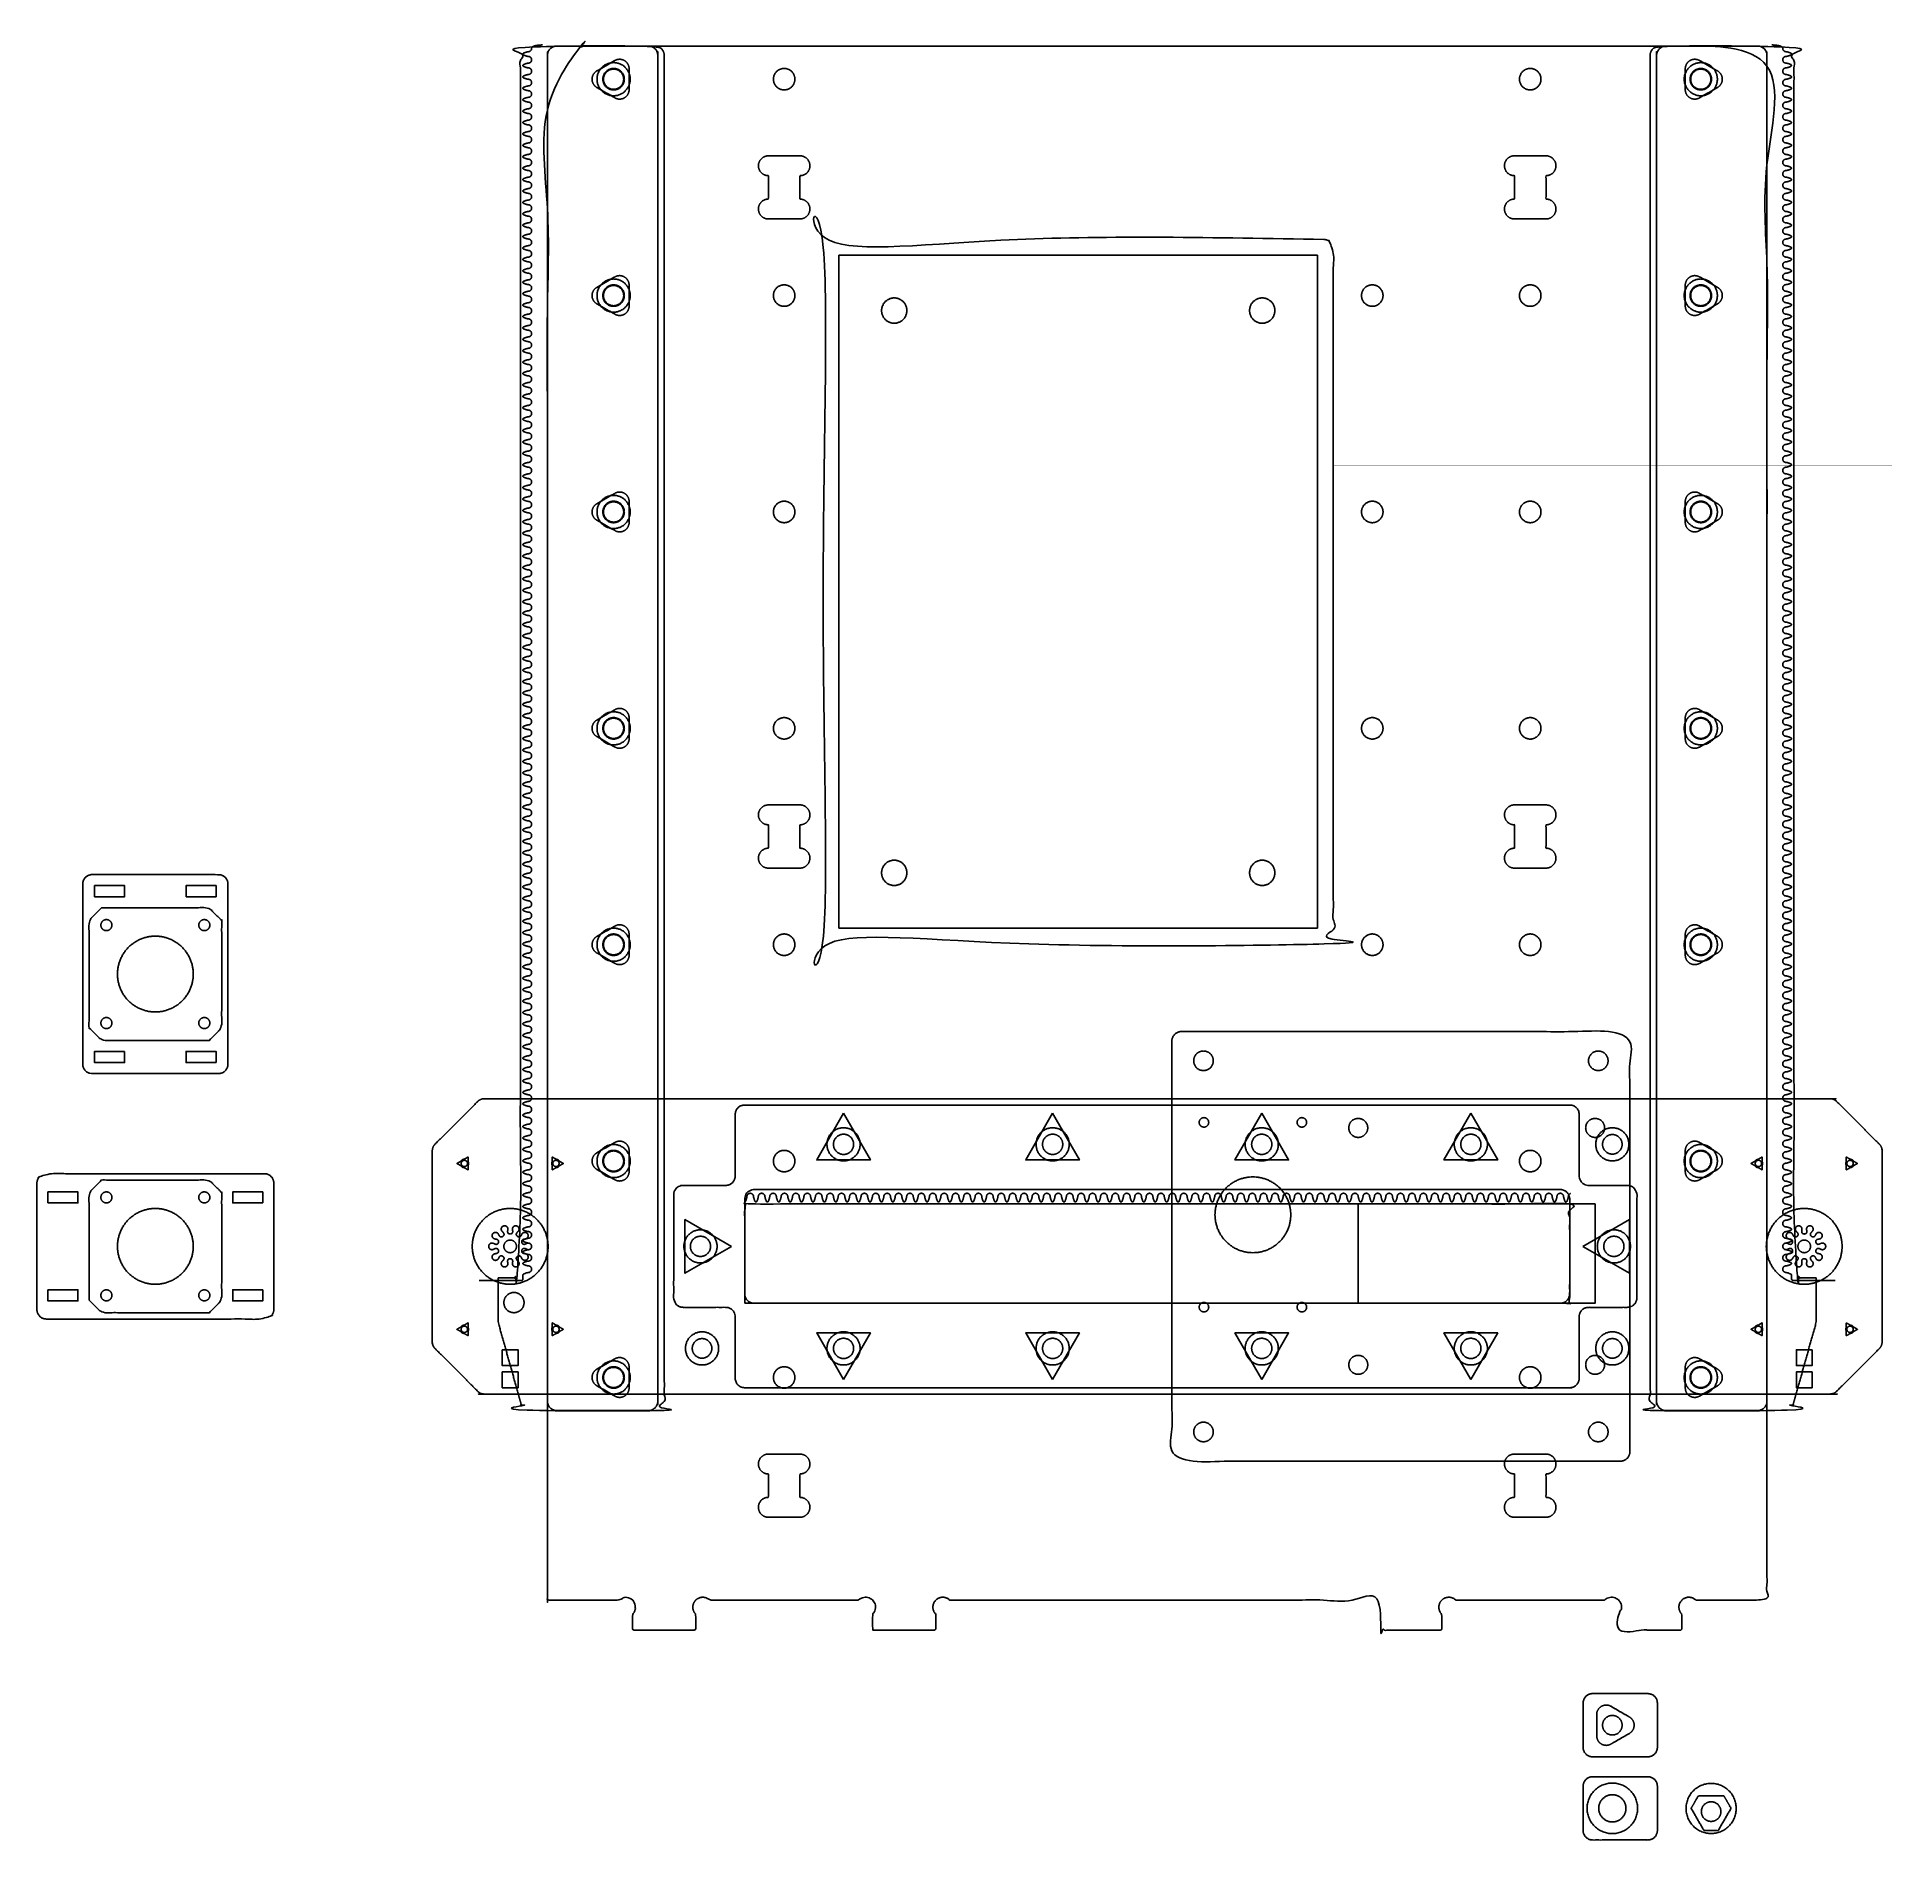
# Model space of a CAD drawing. Header units: millimetres. Extents: x -5 to 580, y 325 to 896.
import ezdxf

# ---------------------------------------------------------------- set-up
doc = ezdxf.new("R2010")
doc.units = ezdxf.units.MM
doc.header["$MEASUREMENT"] = 0
for name, color, linetype, true_color in [('Eccentric glideblock spacer', 18, 'Continuous', 0x000000), ('Glide blocks', 18, 'Continuous', 0x000000), ('Machine bed', 18, 'Continuous', 0x000000), ('Motor plates', 18, 'Continuous', 0x000000), ('X foundation', 18, 'Continuous', 0x000000), ('X plate', 18, 'Continuous', 0x000000), ('Y foundations', 18, 'Continuous', 0x000000), ('Y plates', 18, 'Continuous', 0x000000), ('Z plate', 18, 'Continuous', 0x000000)]:
    doc.layers.add(name, color=color, linetype=linetype, true_color=true_color)

msp = doc.modelspace()

# ---------------------------------------------------------------- linework, layer by layer
at = {"layer": 'Eccentric glideblock spacer'}
for points, knots in [([(533.31, 335.06), (533.31, 343), (525.37, 343), (517.43, 343), (517.43, 335.06), (517.43, 327.12), (525.37, 327.12), (533.31, 327.12), (533.31, 335.06)], [0, 0, 0, 12.566371, 12.566371, 25.132741, 25.132741, 37.699112, 37.699112, 50.265482, 50.265482, 50.265482]), ([(528.47, 334.06), (528.47, 337.16), (525.37, 337.16), (522.27, 337.16), (522.27, 334.06), (522.27, 330.96), (525.37, 330.96), (528.47, 330.96), (528.47, 334.06)], [0, 0, 0, 4.869469, 4.869469, 9.738937, 9.738937, 14.608406, 14.608406, 19.477874, 19.477874, 19.477874])]:
    msp.add_rational_spline(points, [1, 0.707106781187, 1, 0.707106781187, 1, 0.707106781187, 1, 0.707106781187, 1], degree=2, knots=knots, dxfattribs=at)
msp.add_open_spline([(529.44, 339.01), (525.37, 339.01), (521.3, 339.01), (520.17, 337.06), (519.04, 335.11), (521.08, 331.59), (523.11, 328.06), (525.37, 328.06), (527.62, 328.06), (529.65, 331.59), (531.69, 335.11), (530.56, 337.06), (529.44, 339.01)], degree=2, knots=[21.952961, 21.952961, 21.952961, 26.539825, 26.539825, 31.043157, 31.043157, 35.630021, 35.630021, 40.133353, 40.133353, 44.720216, 44.720216, 49.223549, 49.223549, 49.223549], dxfattribs=at)
at = {"layer": 'Glide blocks'}
for points, weights, knots in [([(508.35, 354.4), (508.35, 360.42), (508.35, 368.42), (508.35, 371.42), (505.35, 371.42), (496.42, 371.42), (487.85, 371.42), (484.85, 371.42), (484.85, 368.42), (484.85, 360.42), (484.85, 354.4), (484.85, 351.4), (487.85, 351.4), (496.42, 351.4), (505.35, 351.4), (508.35, 351.4), (508.35, 354.4)], [1, 1, 1, 0.707106781187, 1, 1, 1, 0.707106781187, 1, 1, 1, 0.707106781187, 1, 1, 1, 0.707106781187, 1], [203.424778, 203.424778, 203.424778, 219.424778, 219.424778, 224.137167, 224.137167, 241.270239, 241.270239, 245.982628, 245.982628, 261.982628, 261.982628, 266.695017, 266.695017, 283.828089, 283.828089, 288.540478, 288.540478, 288.540478]), ([(499.5, 358.81), (501, 359.68), (501, 361.41), (501, 363.14), (499.5, 364.01), (496.57, 365.7), (493.65, 367.39), (492.15, 368.25), (490.65, 367.39), (489.15, 366.52), (489.15, 364.79), (489.15, 361.41), (489.15, 358.03), (489.15, 356.3), (490.65, 355.44), (492.15, 354.57), (493.65, 355.44), (496.57, 357.12), (499.5, 358.81)], [1, 0.866025403784, 1, 0.866025403784, 1, 1, 1, 0.866025403784, 1, 0.866025403784, 1, 1, 1, 0.866025403784, 1, 0.866025403784, 1, 1, 1], [0, 0, 0, 3.141593, 3.141593, 6.283185, 6.283185, 14.069867, 14.069867, 17.21146, 17.21146, 20.353052, 20.353052, 28.139734, 28.139734, 31.281327, 31.281327, 34.422919, 34.422919, 42.209601, 42.209601, 42.209601]), ([(494.1, 358.31), (491, 358.31), (491, 361.41), (491, 364.51), (494.1, 364.51), (497.2, 364.51), (497.2, 361.41), (497.2, 358.31), (494.1, 358.31)], [1, 0.707106781187, 1, 0.707106781187, 1, 0.707106781187, 1, 0.707106781187, 1], [-20.106193, -20.106193, -20.106193, -15.079645, -15.079645, -10.053096, -10.053096, -5.026548, -5.026548, 0, 0, 0]), ([(508.35, 328.07), (508.35, 334.1), (508.35, 342.1), (508.35, 345.1), (505.35, 345.1), (496.42, 345.1), (487.85, 345.1), (484.85, 345.1), (484.85, 342.1), (484.85, 334.1), (484.85, 328.07), (484.85, 325.07), (487.85, 325.07), (496.42, 325.07), (505.35, 325.07), (508.35, 325.07), (508.35, 328.07)], [1, 1, 1, 0.707106781187, 1, 1, 1, 0.707106781187, 1, 1, 1, 0.707106781187, 1, 1, 1, 0.707106781187, 1], [203.424778, 203.424778, 203.424778, 219.424778, 219.424778, 224.137167, 224.137167, 241.270239, 241.270239, 245.982628, 245.982628, 261.982628, 261.982628, 266.695017, 266.695017, 283.828089, 283.828089, 288.540478, 288.540478, 288.540478]), ([(502.1, 335.1), (502.1, 343.1), (494.1, 343.1), (486.1, 343.1), (486.1, 335.1), (486.1, 327.1), (494.1, 327.1), (502.1, 327.1), (502.1, 335.1)], [1, 0.707106781187, 1, 0.707106781187, 1, 0.707106781187, 1, 0.707106781187, 1], [0, 0, 0, 12.566371, 12.566371, 25.132741, 25.132741, 37.699112, 37.699112, 50.265482, 50.265482, 50.265482]), ([(498.4, 335.1), (498.4, 339.4), (494.1, 339.4), (489.8, 339.4), (489.8, 335.1), (489.8, 330.8), (494.1, 330.8), (498.4, 330.8), (498.4, 335.1)], [1, 0.707106781187, 1, 0.707106781187, 1, 0.707106781187, 1, 0.707106781187, 1], [0, 0, 0, 6.440265, 6.440265, 12.88053, 12.88053, 19.320795, 19.320795, 25.76106, 25.76106, 25.76106])]:
    msp.add_rational_spline(points, weights, degree=2, knots=knots, dxfattribs=at)
at = {"layer": 'Machine bed'}
msp.add_lwpolyline([(400.75, 826.75), (400.75, 613.75), (249.25, 613.75), (249.25, 826.75)], close=True, dxfattribs=at)
for points, weights, knots in [([(279.9, 401), (282.13, 403.23), (284.35, 401), (350, 401), (415.65, 401), (417.87, 403.23), (420.1, 401), (422.33, 398.77), (420.1, 396.55), (420.1, 394.27), (420.1, 392), (420.1, 391.5), (420.6, 391.5), (425.1, 391.5), (439.6, 391.5), (440.1, 391.5), (440.1, 392), (440.1, 394.27), (440.1, 396.55), (437.87, 398.77), (440.1, 401), (442.33, 403.23), (444.55, 401), (468.1, 401), (491.65, 401), (493.87, 403.23), (496.1, 401), (498.33, 398.77), (496.1, 396.55), (496.1, 394.27), (496.1, 392), (496.1, 391.5), (496.6, 391.5), (511.1, 391.5), (515.6, 391.5), (516.1, 391.5), (516.1, 392), (516.1, 394.27), (516.1, 396.55), (513.87, 398.77), (516.1, 401), (518.33, 403.23), (520.55, 401), (525.8, 401), (543.05, 401), (543.05, 645.5), (543.05, 890), (543.05, 893), (540.05, 893), (350, 893), (159.95, 893), (156.95, 893), (156.95, 890), (156.95, 645.5), (156.95, 401), (162.2, 401), (179.45, 401), (181.67, 403.23), (183.9, 401), (186.13, 398.77), (183.9, 396.55), (183.9, 394.27), (183.9, 392), (183.9, 391.5), (184.4, 391.5), (188.9, 391.5), (203.4, 391.5), (203.9, 391.5), (203.9, 392), (203.9, 394.27), (203.9, 396.55), (201.67, 398.77), (203.9, 401), (206.13, 403.23), (208.35, 401), (231.9, 401), (255.45, 401), (257.67, 403.23), (259.9, 401), (262.13, 398.77), (259.9, 396.55), (259.9, 394.27), (259.9, 392), (259.9, 391.5), (260.4, 391.5), (274.9, 391.5), (279.4, 391.5), (279.9, 391.5), (279.9, 392), (279.9, 394.27), (279.9, 396.55), (277.67, 398.77), (279.9, 401)], [1, 0.707106781187, 1, 1, 1, 0.707106781187, 1, 0.707106781187, 1, 1, 1, 0.707106781184, 1, 1, 1, 0.707106781187, 1, 1, 1, 0.707106781187, 1, 0.707106781187, 1, 1, 1, 0.707106781187, 1, 0.707106781187, 1, 1, 1, 0.707106781183, 1, 1, 1, 0.707106781179, 1, 1, 1, 0.707106781187, 1, 0.707106781187, 1, 1, 1, 1, 1, 0.707106781187, 1, 1, 1, 0.707106781187, 1, 1, 1, 1, 1, 0.707106781187, 1, 0.707106781187, 1, 1, 1, 0.707106781187, 1, 1, 1, 0.707106781188, 1, 1, 1, 0.707106781187, 1, 0.707106781187, 1, 1, 1, 0.707106781187, 1, 0.707106781187, 1, 1, 1, 0.707106781187, 1, 1, 1, 0.707106781181, 1, 1, 1, 0.707106781187, 1], [0, 0, 0, 4.948008, 4.948008, 112.238463, 112.238463, 117.186471, 117.186471, 122.13448, 122.13448, 122.870879, 122.870879, 123.656278, 123.656278, 129.769078, 129.769078, 130.554476, 130.554476, 131.290875, 131.290875, 136.238884, 136.238884, 141.186892, 141.186892, 232.277347, 232.277347, 237.225355, 237.225355, 242.173364, 242.173364, 242.909763, 242.909763, 243.695161, 243.695161, 249.807961, 249.807961, 250.593359, 250.593359, 251.329759, 251.329759, 256.277767, 256.277767, 261.225776, 261.225776, 271.722326, 271.722326, 701.08818, 701.08818, 705.800569, 705.800569, 1085.903215, 1085.903215, 1090.615604, 1090.615604, 1519.981457, 1519.981457, 1530.478008, 1530.478008, 1535.426016, 1535.426016, 1540.374025, 1540.374025, 1541.110424, 1541.110424, 1541.895822, 1541.895822, 1548.008622, 1548.008622, 1548.79402, 1548.79402, 1549.53042, 1549.53042, 1554.478428, 1554.478428, 1559.426437, 1559.426437, 1650.516891, 1650.516891, 1655.4649, 1655.4649, 1660.412908, 1660.412908, 1661.149308, 1661.149308, 1661.934706, 1661.934706, 1668.047506, 1668.047506, 1668.832904, 1668.832904, 1669.569304, 1669.569304, 1674.517312, 1674.517312, 1674.517312]), ([(172.58, 885.1), (171.08, 884.23), (171.08, 882.5), (171.08, 880.77), (172.58, 879.9), (175.45, 878.25), (178.31, 876.59), (179.81, 875.73), (181.31, 876.59), (182.81, 877.46), (182.81, 879.19), (182.81, 882.5), (182.81, 885.81), (182.81, 887.54), (181.31, 888.41), (179.81, 889.27), (178.31, 888.41), (175.45, 886.75), (172.58, 885.1)], [1, 0.866025403784, 1, 0.866025403784, 1, 1, 1, 0.866025403784, 1, 0.866025403784, 1, 1, 1, 0.866025403784, 1, 0.866025403784, 1, 1, 1], [0, 0, 0, 3.141593, 3.141593, 6.283185, 6.283185, 12.395289, 12.395289, 15.536881, 15.536881, 18.678474, 18.678474, 24.790578, 24.790578, 27.93217, 27.93217, 31.073763, 31.073763, 37.185866, 37.185866, 37.185866]), ([(527.42, 885.1), (528.92, 884.23), (528.92, 882.5), (528.92, 880.77), (527.42, 879.9), (524.56, 878.25), (521.69, 876.59), (520.19, 875.73), (518.69, 876.59), (517.19, 877.46), (517.19, 879.19), (517.19, 882.5), (517.19, 885.81), (517.19, 887.54), (518.69, 888.41), (520.19, 889.27), (521.69, 888.41), (524.56, 886.75), (527.42, 885.1)], [1, 0.866025403784, 1, 0.866025403784, 1, 1, 1, 0.866025403784, 1, 0.866025403784, 1, 1, 1, 0.866025403784, 1, 0.866025403784, 1, 1, 1], [0, 0, 0, 3.141593, 3.141593, 6.283185, 6.283185, 12.395289, 12.395289, 15.536881, 15.536881, 18.678474, 18.678474, 24.790578, 24.790578, 27.93217, 27.93217, 31.073763, 31.073763, 37.185866, 37.185866, 37.185866]), ([(174.5, 882.5), (174.5, 879.1), (177.9, 879.1), (181.3, 879.1), (181.3, 882.5), (181.3, 885.9), (177.9, 885.9), (174.5, 885.9), (174.5, 882.5)], [1, 0.707106781187, 1, 0.707106781187, 1, 0.707106781187, 1, 0.707106781187, 1], [-20.106193, -20.106193, -20.106193, -15.079645, -15.079645, -10.053096, -10.053096, -5.026548, -5.026548, 0, 0, 0]), ([(228.5, 882.5), (228.5, 879.1), (231.9, 879.1), (235.3, 879.1), (235.3, 882.5), (235.3, 885.9), (231.9, 885.9), (228.5, 885.9), (228.5, 882.5)], [1, 0.707106781187, 1, 0.707106781187, 1, 0.707106781187, 1, 0.707106781187, 1], [-20.106193, -20.106193, -20.106193, -15.079645, -15.079645, -10.053096, -10.053096, -5.026548, -5.026548, 0, 0, 0]), ([(471.5, 882.5), (471.5, 879.1), (468.1, 879.1), (464.7, 879.1), (464.7, 882.5), (464.7, 885.9), (468.1, 885.9), (471.5, 885.9), (471.5, 882.5)], [1, 0.707106781187, 1, 0.707106781187, 1, 0.707106781187, 1, 0.707106781187, 1], [-20.106193, -20.106193, -20.106193, -15.079645, -15.079645, -10.053096, -10.053096, -5.026548, -5.026548, 0, 0, 0]), ([(525.5, 882.5), (525.5, 879.1), (522.1, 879.1), (518.7, 879.1), (518.7, 882.5), (518.7, 885.9), (522.1, 885.9), (525.5, 885.9), (525.5, 882.5)], [1, 0.707106781187, 1, 0.707106781187, 1, 0.707106781187, 1, 0.707106781187, 1], [-20.106193, -20.106193, -20.106193, -15.079645, -15.079645, -10.053096, -10.053096, -5.026548, -5.026548, 0, 0, 0]), ([(236.9, 858.25), (231.9, 858.25), (226.9, 858.25), (223.75, 858.25), (223.75, 855.1), (223.75, 851.95), (226.9, 851.95), (226.9, 848.25), (226.9, 844.55), (223.75, 844.55), (223.75, 841.4), (223.75, 838.25), (226.9, 838.25), (231.9, 838.25), (236.9, 838.25), (240.05, 838.25), (240.05, 841.4), (240.05, 844.55), (236.9, 844.55), (236.9, 848.25), (236.9, 851.95), (240.05, 851.95), (240.05, 855.1), (240.05, 858.25), (236.9, 858.25)], [1, 1, 1, 0.707106781187, 1, 0.707106781187, 1, 1, 1, 0.707106781187, 1, 0.707106781187, 1, 1, 1, 0.707106781187, 1, 0.707106781187, 1, 1, 1, 0.707106781187, 1, 0.707106781187, 1], [13.584, 13.584, 13.584, 20.376, 20.376, 25.324008, 25.324008, 30.272017, 30.272017, 32.785057, 32.785057, 37.733065, 37.733065, 42.681074, 42.681074, 49.473074, 49.473074, 54.421082, 54.421082, 59.369091, 59.369091, 61.882131, 61.882131, 66.830139, 66.830139, 71.778147, 71.778147, 71.778147]), ([(463.1, 858.25), (468.1, 858.25), (473.1, 858.25), (476.25, 858.25), (476.25, 855.1), (476.25, 851.95), (473.1, 851.95), (473.1, 848.25), (473.1, 844.55), (476.25, 844.55), (476.25, 841.4), (476.25, 838.25), (473.1, 838.25), (468.1, 838.25), (463.1, 838.25), (459.95, 838.25), (459.95, 841.4), (459.95, 844.55), (463.1, 844.55), (463.1, 848.25), (463.1, 851.95), (459.95, 851.95), (459.95, 855.1), (459.95, 858.25), (463.1, 858.25)], [1, 1, 1, 0.707106781187, 1, 0.707106781187, 1, 1, 1, 0.707106781187, 1, 0.707106781187, 1, 1, 1, 0.707106781187, 1, 0.707106781187, 1, 1, 1, 0.707106781187, 1, 0.707106781187, 1], [13.584, 13.584, 13.584, 20.376, 20.376, 25.324008, 25.324008, 30.272017, 30.272017, 32.785057, 32.785057, 37.733065, 37.733065, 42.681074, 42.681074, 49.473074, 49.473074, 54.421082, 54.421082, 59.369091, 59.369091, 61.882131, 61.882131, 66.830139, 66.830139, 71.778147, 71.778147, 71.778147]), ([(402.75, 831.75), (405.75, 831.75), (405.75, 828.75), (405.75, 720.25), (405.75, 611.75), (405.75, 608.75), (402.75, 608.75), (325, 608.75), (247.25, 608.75), (244.25, 608.75), (244.25, 611.75), (244.25, 720.25), (244.25, 828.75), (244.25, 831.75), (247.25, 831.75), (325, 831.75), (402.75, 831.75)], [1, 0.707106781187, 1, 1, 1, 0.707106781187, 1, 1, 1, 0.707106781187, 1, 1, 1, 0.707106781187, 1, 1, 1], [0, 0, 0, 4.712389, 4.712389, 209.062165, 209.062165, 213.774554, 213.774554, 218.588795, 218.588795, 223.301184, 223.301184, 228.166655, 228.166655, 232.879044, 232.879044, 237.693286, 237.693286, 237.693286]), ([(172.58, 816.6), (171.08, 815.73), (171.08, 814), (171.08, 812.27), (172.58, 811.4), (175.45, 809.75), (178.31, 808.09), (179.81, 807.23), (181.31, 808.09), (182.81, 808.96), (182.81, 810.69), (182.81, 814), (182.81, 817.31), (182.81, 819.04), (181.31, 819.91), (179.81, 820.77), (178.31, 819.91), (175.45, 818.25), (172.58, 816.6)], [1, 0.866025403784, 1, 0.866025403784, 1, 1, 1, 0.866025403784, 1, 0.866025403784, 1, 1, 1, 0.866025403784, 1, 0.866025403784, 1, 1, 1], [0, 0, 0, 3.141593, 3.141593, 6.283185, 6.283185, 12.395289, 12.395289, 15.536881, 15.536881, 18.678474, 18.678474, 24.790578, 24.790578, 27.93217, 27.93217, 31.073763, 31.073763, 37.185866, 37.185866, 37.185866]), ([(527.42, 816.6), (528.92, 815.73), (528.92, 814), (528.92, 812.27), (527.42, 811.4), (524.56, 809.75), (521.69, 808.09), (520.19, 807.23), (518.69, 808.09), (517.19, 808.96), (517.19, 810.69), (517.19, 814), (517.19, 817.31), (517.19, 819.04), (518.69, 819.91), (520.19, 820.77), (521.69, 819.91), (524.56, 818.25), (527.42, 816.6)], [1, 0.866025403784, 1, 0.866025403784, 1, 1, 1, 0.866025403784, 1, 0.866025403784, 1, 1, 1, 0.866025403784, 1, 0.866025403784, 1, 1, 1], [0, 0, 0, 3.141593, 3.141593, 6.283185, 6.283185, 12.395289, 12.395289, 15.536881, 15.536881, 18.678474, 18.678474, 24.790578, 24.790578, 27.93217, 27.93217, 31.073763, 31.073763, 37.185866, 37.185866, 37.185866]), ([(174.5, 814), (174.5, 810.6), (177.9, 810.6), (181.3, 810.6), (181.3, 814), (181.3, 817.4), (177.9, 817.4), (174.5, 817.4), (174.5, 814)], [1, 0.707106781187, 1, 0.707106781187, 1, 0.707106781187, 1, 0.707106781187, 1], [-20.106193, -20.106193, -20.106193, -15.079645, -15.079645, -10.053096, -10.053096, -5.026548, -5.026548, 0, 0, 0]), ([(228.5, 814), (228.5, 810.6), (231.9, 810.6), (235.3, 810.6), (235.3, 814), (235.3, 817.4), (231.9, 817.4), (228.5, 817.4), (228.5, 814)], [1, 0.707106781187, 1, 0.707106781187, 1, 0.707106781187, 1, 0.707106781187, 1], [-20.106193, -20.106193, -20.106193, -15.079645, -15.079645, -10.053096, -10.053096, -5.026548, -5.026548, 0, 0, 0]), ([(270.75, 809.25), (270.75, 805.25), (266.75, 805.25), (262.75, 805.25), (262.75, 809.25), (262.75, 813.25), (266.75, 813.25), (270.75, 813.25), (270.75, 809.25)], [1, 0.707106781187, 1, 0.707106781187, 1, 0.707106781187, 1, 0.707106781187, 1], [0, 0, 0, 6.283185, 6.283185, 12.566371, 12.566371, 18.849556, 18.849556, 25.132741, 25.132741, 25.132741]), ([(379.25, 809.25), (379.25, 805.25), (383.25, 805.25), (387.25, 805.25), (387.25, 809.25), (387.25, 813.25), (383.25, 813.25), (379.25, 813.25), (379.25, 809.25)], [1, 0.707106781187, 1, 0.707106781187, 1, 0.707106781187, 1, 0.707106781187, 1], [0, 0, 0, 6.283185, 6.283185, 12.566371, 12.566371, 18.849556, 18.849556, 25.132741, 25.132741, 25.132741]), ([(421.5, 814), (421.5, 810.6), (418.1, 810.6), (414.7, 810.6), (414.7, 814), (414.7, 817.4), (418.1, 817.4), (421.5, 817.4), (421.5, 814)], [1, 0.707106781187, 1, 0.707106781187, 1, 0.707106781187, 1, 0.707106781187, 1], [-20.106193, -20.106193, -20.106193, -15.079645, -15.079645, -10.053096, -10.053096, -5.026548, -5.026548, 0, 0, 0]), ([(471.5, 814), (471.5, 810.6), (468.1, 810.6), (464.7, 810.6), (464.7, 814), (464.7, 817.4), (468.1, 817.4), (471.5, 817.4), (471.5, 814)], [1, 0.707106781187, 1, 0.707106781187, 1, 0.707106781187, 1, 0.707106781187, 1], [-20.106193, -20.106193, -20.106193, -15.079645, -15.079645, -10.053096, -10.053096, -5.026548, -5.026548, 0, 0, 0]), ([(525.5, 814), (525.5, 810.6), (522.1, 810.6), (518.7, 810.6), (518.7, 814), (518.7, 817.4), (522.1, 817.4), (525.5, 817.4), (525.5, 814)], [1, 0.707106781187, 1, 0.707106781187, 1, 0.707106781187, 1, 0.707106781187, 1], [-20.106193, -20.106193, -20.106193, -15.079645, -15.079645, -10.053096, -10.053096, -5.026548, -5.026548, 0, 0, 0]), ([(172.58, 748.1), (171.08, 747.23), (171.08, 745.5), (171.08, 743.77), (172.58, 742.9), (175.45, 741.25), (178.31, 739.59), (179.81, 738.73), (181.31, 739.59), (182.81, 740.46), (182.81, 742.19), (182.81, 745.5), (182.81, 748.81), (182.81, 750.54), (181.31, 751.41), (179.81, 752.27), (178.31, 751.41), (175.45, 749.75), (172.58, 748.1)], [1, 0.866025403784, 1, 0.866025403784, 1, 1, 1, 0.866025403784, 1, 0.866025403784, 1, 1, 1, 0.866025403784, 1, 0.866025403784, 1, 1, 1], [0, 0, 0, 3.141593, 3.141593, 6.283185, 6.283185, 12.395289, 12.395289, 15.536881, 15.536881, 18.678474, 18.678474, 24.790578, 24.790578, 27.93217, 27.93217, 31.073763, 31.073763, 37.185866, 37.185866, 37.185866]), ([(174.5, 745.5), (174.5, 742.1), (177.9, 742.1), (181.3, 742.1), (181.3, 745.5), (181.3, 748.9), (177.9, 748.9), (174.5, 748.9), (174.5, 745.5)], [1, 0.707106781187, 1, 0.707106781187, 1, 0.707106781187, 1, 0.707106781187, 1], [-20.106193, -20.106193, -20.106193, -15.079645, -15.079645, -10.053096, -10.053096, -5.026548, -5.026548, 0, 0, 0]), ([(228.5, 745.5), (228.5, 742.1), (231.9, 742.1), (235.3, 742.1), (235.3, 745.5), (235.3, 748.9), (231.9, 748.9), (228.5, 748.9), (228.5, 745.5)], [1, 0.707106781187, 1, 0.707106781187, 1, 0.707106781187, 1, 0.707106781187, 1], [-20.106193, -20.106193, -20.106193, -15.079645, -15.079645, -10.053096, -10.053096, -5.026548, -5.026548, 0, 0, 0]), ([(421.5, 745.5), (421.5, 742.1), (418.1, 742.1), (414.7, 742.1), (414.7, 745.5), (414.7, 748.9), (418.1, 748.9), (421.5, 748.9), (421.5, 745.5)], [1, 0.707106781187, 1, 0.707106781187, 1, 0.707106781187, 1, 0.707106781187, 1], [-20.106193, -20.106193, -20.106193, -15.079645, -15.079645, -10.053096, -10.053096, -5.026548, -5.026548, 0, 0, 0]), ([(471.5, 745.5), (471.5, 742.1), (468.1, 742.1), (464.7, 742.1), (464.7, 745.5), (464.7, 748.9), (468.1, 748.9), (471.5, 748.9), (471.5, 745.5)], [1, 0.707106781187, 1, 0.707106781187, 1, 0.707106781187, 1, 0.707106781187, 1], [-20.106193, -20.106193, -20.106193, -15.079645, -15.079645, -10.053096, -10.053096, -5.026548, -5.026548, 0, 0, 0]), ([(527.42, 748.1), (528.92, 747.23), (528.92, 745.5), (528.92, 743.77), (527.42, 742.9), (524.56, 741.25), (521.69, 739.59), (520.19, 738.73), (518.69, 739.59), (517.19, 740.46), (517.19, 742.19), (517.19, 745.5), (517.19, 748.81), (517.19, 750.54), (518.69, 751.41), (520.19, 752.27), (521.69, 751.41), (524.56, 749.75), (527.42, 748.1)], [1, 0.866025403784, 1, 0.866025403784, 1, 1, 1, 0.866025403784, 1, 0.866025403784, 1, 1, 1, 0.866025403784, 1, 0.866025403784, 1, 1, 1], [0, 0, 0, 3.141593, 3.141593, 6.283185, 6.283185, 12.395289, 12.395289, 15.536881, 15.536881, 18.678474, 18.678474, 24.790578, 24.790578, 27.93217, 27.93217, 31.073763, 31.073763, 37.185866, 37.185866, 37.185866]), ([(525.5, 745.5), (525.5, 742.1), (522.1, 742.1), (518.7, 742.1), (518.7, 745.5), (518.7, 748.9), (522.1, 748.9), (525.5, 748.9), (525.5, 745.5)], [1, 0.707106781187, 1, 0.707106781187, 1, 0.707106781187, 1, 0.707106781187, 1], [-20.106193, -20.106193, -20.106193, -15.079645, -15.079645, -10.053096, -10.053096, -5.026548, -5.026548, 0, 0, 0]), ([(172.58, 679.6), (171.08, 678.73), (171.08, 677), (171.08, 675.27), (172.58, 674.4), (175.45, 672.75), (178.31, 671.09), (179.81, 670.23), (181.31, 671.09), (182.81, 671.96), (182.81, 673.69), (182.81, 677), (182.81, 680.31), (182.81, 682.04), (181.31, 682.91), (179.81, 683.77), (178.31, 682.91), (175.45, 681.25), (172.58, 679.6)], [1, 0.866025403784, 1, 0.866025403784, 1, 1, 1, 0.866025403784, 1, 0.866025403784, 1, 1, 1, 0.866025403784, 1, 0.866025403784, 1, 1, 1], [0, 0, 0, 3.141593, 3.141593, 6.283185, 6.283185, 12.395289, 12.395289, 15.536881, 15.536881, 18.678474, 18.678474, 24.790578, 24.790578, 27.93217, 27.93217, 31.073763, 31.073763, 37.185866, 37.185866, 37.185866]), ([(174.5, 677), (174.5, 673.6), (177.9, 673.6), (181.3, 673.6), (181.3, 677), (181.3, 680.4), (177.9, 680.4), (174.5, 680.4), (174.5, 677)], [1, 0.707106781187, 1, 0.707106781187, 1, 0.707106781187, 1, 0.707106781187, 1], [-20.106193, -20.106193, -20.106193, -15.079645, -15.079645, -10.053096, -10.053096, -5.026548, -5.026548, 0, 0, 0]), ([(228.5, 677), (228.5, 673.6), (231.9, 673.6), (235.3, 673.6), (235.3, 677), (235.3, 680.4), (231.9, 680.4), (228.5, 680.4), (228.5, 677)], [1, 0.707106781187, 1, 0.707106781187, 1, 0.707106781187, 1, 0.707106781187, 1], [-20.106193, -20.106193, -20.106193, -15.079645, -15.079645, -10.053096, -10.053096, -5.026548, -5.026548, 0, 0, 0]), ([(421.5, 677), (421.5, 673.6), (418.1, 673.6), (414.7, 673.6), (414.7, 677), (414.7, 680.4), (418.1, 680.4), (421.5, 680.4), (421.5, 677)], [1, 0.707106781187, 1, 0.707106781187, 1, 0.707106781187, 1, 0.707106781187, 1], [-20.106193, -20.106193, -20.106193, -15.079645, -15.079645, -10.053096, -10.053096, -5.026548, -5.026548, 0, 0, 0]), ([(471.5, 677), (471.5, 673.6), (468.1, 673.6), (464.7, 673.6), (464.7, 677), (464.7, 680.4), (468.1, 680.4), (471.5, 680.4), (471.5, 677)], [1, 0.707106781187, 1, 0.707106781187, 1, 0.707106781187, 1, 0.707106781187, 1], [-20.106193, -20.106193, -20.106193, -15.079645, -15.079645, -10.053096, -10.053096, -5.026548, -5.026548, 0, 0, 0]), ([(527.42, 679.6), (528.92, 678.73), (528.92, 677), (528.92, 675.27), (527.42, 674.4), (524.56, 672.75), (521.69, 671.09), (520.19, 670.23), (518.69, 671.09), (517.19, 671.96), (517.19, 673.69), (517.19, 677), (517.19, 680.31), (517.19, 682.04), (518.69, 682.91), (520.19, 683.77), (521.69, 682.91), (524.56, 681.25), (527.42, 679.6)], [1, 0.866025403784, 1, 0.866025403784, 1, 1, 1, 0.866025403784, 1, 0.866025403784, 1, 1, 1, 0.866025403784, 1, 0.866025403784, 1, 1, 1], [0, 0, 0, 3.141593, 3.141593, 6.283185, 6.283185, 12.395289, 12.395289, 15.536881, 15.536881, 18.678474, 18.678474, 24.790578, 24.790578, 27.93217, 27.93217, 31.073763, 31.073763, 37.185866, 37.185866, 37.185866]), ([(525.5, 677), (525.5, 673.6), (522.1, 673.6), (518.7, 673.6), (518.7, 677), (518.7, 680.4), (522.1, 680.4), (525.5, 680.4), (525.5, 677)], [1, 0.707106781187, 1, 0.707106781187, 1, 0.707106781187, 1, 0.707106781187, 1], [-20.106193, -20.106193, -20.106193, -15.079645, -15.079645, -10.053096, -10.053096, -5.026548, -5.026548, 0, 0, 0]), ([(236.9, 652.75), (231.9, 652.75), (226.9, 652.75), (223.75, 652.75), (223.75, 649.6), (223.75, 646.45), (226.9, 646.45), (226.9, 642.75), (226.9, 639.05), (223.75, 639.05), (223.75, 635.9), (223.75, 632.75), (226.9, 632.75), (231.9, 632.75), (236.9, 632.75), (240.05, 632.75), (240.05, 635.9), (240.05, 639.05), (236.9, 639.05), (236.9, 642.75), (236.9, 646.45), (240.05, 646.45), (240.05, 649.6), (240.05, 652.75), (236.9, 652.75)], [1, 1, 1, 0.707106781187, 1, 0.707106781187, 1, 1, 1, 0.707106781187, 1, 0.707106781187, 1, 1, 1, 0.707106781187, 1, 0.707106781187, 1, 1, 1, 0.707106781187, 1, 0.707106781187, 1], [13.584, 13.584, 13.584, 20.376, 20.376, 25.324008, 25.324008, 30.272017, 30.272017, 32.785057, 32.785057, 37.733065, 37.733065, 42.681074, 42.681074, 49.473074, 49.473074, 54.421082, 54.421082, 59.369091, 59.369091, 61.882131, 61.882131, 66.830139, 66.830139, 71.778147, 71.778147, 71.778147]), ([(463.1, 652.75), (468.1, 652.75), (473.1, 652.75), (476.25, 652.75), (476.25, 649.6), (476.25, 646.45), (473.1, 646.45), (473.1, 642.75), (473.1, 639.05), (476.25, 639.05), (476.25, 635.9), (476.25, 632.75), (473.1, 632.75), (468.1, 632.75), (463.1, 632.75), (459.95, 632.75), (459.95, 635.9), (459.95, 639.05), (463.1, 639.05), (463.1, 642.75), (463.1, 646.45), (459.95, 646.45), (459.95, 649.6), (459.95, 652.75), (463.1, 652.75)], [1, 1, 1, 0.707106781187, 1, 0.707106781187, 1, 1, 1, 0.707106781187, 1, 0.707106781187, 1, 1, 1, 0.707106781187, 1, 0.707106781187, 1, 1, 1, 0.707106781187, 1, 0.707106781187, 1], [13.584, 13.584, 13.584, 20.376, 20.376, 25.324008, 25.324008, 30.272017, 30.272017, 32.785057, 32.785057, 37.733065, 37.733065, 42.681074, 42.681074, 49.473074, 49.473074, 54.421082, 54.421082, 59.369091, 59.369091, 61.882131, 61.882131, 66.830139, 66.830139, 71.778147, 71.778147, 71.778147]), ([(270.75, 631.25), (270.75, 635.25), (266.75, 635.25), (262.75, 635.25), (262.75, 631.25), (262.75, 627.25), (266.75, 627.25), (270.75, 627.25), (270.75, 631.25)], [1, 0.707106781187, 1, 0.707106781187, 1, 0.707106781187, 1, 0.707106781187, 1], [0, 0, 0, 6.283185, 6.283185, 12.566371, 12.566371, 18.849556, 18.849556, 25.132741, 25.132741, 25.132741]), ([(379.25, 631.25), (379.25, 635.25), (383.25, 635.25), (387.25, 635.25), (387.25, 631.25), (387.25, 627.25), (383.25, 627.25), (379.25, 627.25), (379.25, 631.25)], [1, 0.707106781187, 1, 0.707106781187, 1, 0.707106781187, 1, 0.707106781187, 1], [0, 0, 0, 6.283185, 6.283185, 12.566371, 12.566371, 18.849556, 18.849556, 25.132741, 25.132741, 25.132741]), ([(172.58, 611.1), (171.08, 610.23), (171.08, 608.5), (171.08, 606.77), (172.58, 605.9), (175.45, 604.25), (178.31, 602.59), (179.81, 601.73), (181.31, 602.59), (182.81, 603.46), (182.81, 605.19), (182.81, 608.5), (182.81, 611.81), (182.81, 613.54), (181.31, 614.41), (179.81, 615.27), (178.31, 614.41), (175.45, 612.75), (172.58, 611.1)], [1, 0.866025403784, 1, 0.866025403784, 1, 1, 1, 0.866025403784, 1, 0.866025403784, 1, 1, 1, 0.866025403784, 1, 0.866025403784, 1, 1, 1], [0, 0, 0, 3.141593, 3.141593, 6.283185, 6.283185, 12.395289, 12.395289, 15.536881, 15.536881, 18.678474, 18.678474, 24.790578, 24.790578, 27.93217, 27.93217, 31.073763, 31.073763, 37.185866, 37.185866, 37.185866]), ([(527.42, 611.1), (528.92, 610.23), (528.92, 608.5), (528.92, 606.77), (527.42, 605.9), (524.56, 604.25), (521.69, 602.59), (520.19, 601.73), (518.69, 602.59), (517.19, 603.46), (517.19, 605.19), (517.19, 608.5), (517.19, 611.81), (517.19, 613.54), (518.69, 614.41), (520.19, 615.27), (521.69, 614.41), (524.56, 612.75), (527.42, 611.1)], [1, 0.866025403784, 1, 0.866025403784, 1, 1, 1, 0.866025403784, 1, 0.866025403784, 1, 1, 1, 0.866025403784, 1, 0.866025403784, 1, 1, 1], [0, 0, 0, 3.141593, 3.141593, 6.283185, 6.283185, 12.395289, 12.395289, 15.536881, 15.536881, 18.678474, 18.678474, 24.790578, 24.790578, 27.93217, 27.93217, 31.073763, 31.073763, 37.185866, 37.185866, 37.185866]), ([(174.5, 608.5), (174.5, 605.1), (177.9, 605.1), (181.3, 605.1), (181.3, 608.5), (181.3, 611.9), (177.9, 611.9), (174.5, 611.9), (174.5, 608.5)], [1, 0.707106781187, 1, 0.707106781187, 1, 0.707106781187, 1, 0.707106781187, 1], [-20.106193, -20.106193, -20.106193, -15.079645, -15.079645, -10.053096, -10.053096, -5.026548, -5.026548, 0, 0, 0]), ([(228.5, 608.5), (228.5, 605.1), (231.9, 605.1), (235.3, 605.1), (235.3, 608.5), (235.3, 611.9), (231.9, 611.9), (228.5, 611.9), (228.5, 608.5)], [1, 0.707106781187, 1, 0.707106781187, 1, 0.707106781187, 1, 0.707106781187, 1], [-20.106193, -20.106193, -20.106193, -15.079645, -15.079645, -10.053096, -10.053096, -5.026548, -5.026548, 0, 0, 0]), ([(421.5, 608.5), (421.5, 605.1), (418.1, 605.1), (414.7, 605.1), (414.7, 608.5), (414.7, 611.9), (418.1, 611.9), (421.5, 611.9), (421.5, 608.5)], [1, 0.707106781187, 1, 0.707106781187, 1, 0.707106781187, 1, 0.707106781187, 1], [-20.106193, -20.106193, -20.106193, -15.079645, -15.079645, -10.053096, -10.053096, -5.026548, -5.026548, 0, 0, 0]), ([(471.5, 608.5), (471.5, 605.1), (468.1, 605.1), (464.7, 605.1), (464.7, 608.5), (464.7, 611.9), (468.1, 611.9), (471.5, 611.9), (471.5, 608.5)], [1, 0.707106781187, 1, 0.707106781187, 1, 0.707106781187, 1, 0.707106781187, 1], [-20.106193, -20.106193, -20.106193, -15.079645, -15.079645, -10.053096, -10.053096, -5.026548, -5.026548, 0, 0, 0]), ([(525.5, 608.5), (525.5, 605.1), (522.1, 605.1), (518.7, 605.1), (518.7, 608.5), (518.7, 611.9), (522.1, 611.9), (525.5, 611.9), (525.5, 608.5)], [1, 0.707106781187, 1, 0.707106781187, 1, 0.707106781187, 1, 0.707106781187, 1], [-20.106193, -20.106193, -20.106193, -15.079645, -15.079645, -10.053096, -10.053096, -5.026548, -5.026548, 0, 0, 0]), ([(172.58, 542.6), (171.08, 541.73), (171.08, 540), (171.08, 538.27), (172.58, 537.4), (175.45, 535.75), (178.31, 534.09), (179.81, 533.23), (181.31, 534.09), (182.81, 534.96), (182.81, 536.69), (182.81, 540), (182.81, 543.31), (182.81, 545.04), (181.31, 545.91), (179.81, 546.77), (178.31, 545.91), (175.45, 544.25), (172.58, 542.6)], [1, 0.866025403784, 1, 0.866025403784, 1, 1, 1, 0.866025403784, 1, 0.866025403784, 1, 1, 1, 0.866025403784, 1, 0.866025403784, 1, 1, 1], [0, 0, 0, 3.141593, 3.141593, 6.283185, 6.283185, 12.395289, 12.395289, 15.536881, 15.536881, 18.678474, 18.678474, 24.790578, 24.790578, 27.93217, 27.93217, 31.073763, 31.073763, 37.185866, 37.185866, 37.185866]), ([(174.5, 540), (174.5, 536.6), (177.9, 536.6), (181.3, 536.6), (181.3, 540), (181.3, 543.4), (177.9, 543.4), (174.5, 543.4), (174.5, 540)], [1, 0.707106781187, 1, 0.707106781187, 1, 0.707106781187, 1, 0.707106781187, 1], [-20.106193, -20.106193, -20.106193, -15.079645, -15.079645, -10.053096, -10.053096, -5.026548, -5.026548, 0, 0, 0]), ([(228.5, 540), (228.5, 536.6), (231.9, 536.6), (235.3, 536.6), (235.3, 540), (235.3, 543.4), (231.9, 543.4), (228.5, 543.4), (228.5, 540)], [1, 0.707106781187, 1, 0.707106781187, 1, 0.707106781187, 1, 0.707106781187, 1], [-20.106193, -20.106193, -20.106193, -15.079645, -15.079645, -10.053096, -10.053096, -5.026548, -5.026548, 0, 0, 0]), ([(471.5, 540), (471.5, 536.6), (468.1, 536.6), (464.7, 536.6), (464.7, 540), (464.7, 543.4), (468.1, 543.4), (471.5, 543.4), (471.5, 540)], [1, 0.707106781187, 1, 0.707106781187, 1, 0.707106781187, 1, 0.707106781187, 1], [-20.106193, -20.106193, -20.106193, -15.079645, -15.079645, -10.053096, -10.053096, -5.026548, -5.026548, 0, 0, 0]), ([(527.42, 542.6), (528.92, 541.73), (528.92, 540), (528.92, 538.27), (527.42, 537.4), (524.56, 535.75), (521.69, 534.09), (520.19, 533.23), (518.69, 534.09), (517.19, 534.96), (517.19, 536.69), (517.19, 540), (517.19, 543.31), (517.19, 545.04), (518.69, 545.91), (520.19, 546.77), (521.69, 545.91), (524.56, 544.25), (527.42, 542.6)], [1, 0.866025403784, 1, 0.866025403784, 1, 1, 1, 0.866025403784, 1, 0.866025403784, 1, 1, 1, 0.866025403784, 1, 0.866025403784, 1, 1, 1], [0, 0, 0, 3.141593, 3.141593, 6.283185, 6.283185, 12.395289, 12.395289, 15.536881, 15.536881, 18.678474, 18.678474, 24.790578, 24.790578, 27.93217, 27.93217, 31.073763, 31.073763, 37.185866, 37.185866, 37.185866]), ([(525.5, 540), (525.5, 536.6), (522.1, 536.6), (518.7, 536.6), (518.7, 540), (518.7, 543.4), (522.1, 543.4), (525.5, 543.4), (525.5, 540)], [1, 0.707106781187, 1, 0.707106781187, 1, 0.707106781187, 1, 0.707106781187, 1], [-20.106193, -20.106193, -20.106193, -15.079645, -15.079645, -10.053096, -10.053096, -5.026548, -5.026548, 0, 0, 0]), ([(172.58, 474.1), (171.08, 473.23), (171.08, 471.5), (171.08, 469.77), (172.58, 468.9), (175.45, 467.25), (178.31, 465.59), (179.81, 464.73), (181.31, 465.59), (182.81, 466.46), (182.81, 468.19), (182.81, 471.5), (182.81, 474.81), (182.81, 476.54), (181.31, 477.41), (179.81, 478.27), (178.31, 477.41), (175.45, 475.75), (172.58, 474.1)], [1, 0.866025403784, 1, 0.866025403784, 1, 1, 1, 0.866025403784, 1, 0.866025403784, 1, 1, 1, 0.866025403784, 1, 0.866025403784, 1, 1, 1], [0, 0, 0, 3.141593, 3.141593, 6.283185, 6.283185, 12.395289, 12.395289, 15.536881, 15.536881, 18.678474, 18.678474, 24.790578, 24.790578, 27.93217, 27.93217, 31.073763, 31.073763, 37.185866, 37.185866, 37.185866]), ([(174.5, 471.5), (174.5, 468.1), (177.9, 468.1), (181.3, 468.1), (181.3, 471.5), (181.3, 474.9), (177.9, 474.9), (174.5, 474.9), (174.5, 471.5)], [1, 0.707106781187, 1, 0.707106781187, 1, 0.707106781187, 1, 0.707106781187, 1], [-20.106193, -20.106193, -20.106193, -15.079645, -15.079645, -10.053096, -10.053096, -5.026548, -5.026548, 0, 0, 0]), ([(228.5, 471.5), (228.5, 468.1), (231.9, 468.1), (235.3, 468.1), (235.3, 471.5), (235.3, 474.9), (231.9, 474.9), (228.5, 474.9), (228.5, 471.5)], [1, 0.707106781187, 1, 0.707106781187, 1, 0.707106781187, 1, 0.707106781187, 1], [-20.106193, -20.106193, -20.106193, -15.079645, -15.079645, -10.053096, -10.053096, -5.026548, -5.026548, 0, 0, 0]), ([(471.5, 471.5), (471.5, 468.1), (468.1, 468.1), (464.7, 468.1), (464.7, 471.5), (464.7, 474.9), (468.1, 474.9), (471.5, 474.9), (471.5, 471.5)], [1, 0.707106781187, 1, 0.707106781187, 1, 0.707106781187, 1, 0.707106781187, 1], [-20.106193, -20.106193, -20.106193, -15.079645, -15.079645, -10.053096, -10.053096, -5.026548, -5.026548, 0, 0, 0]), ([(527.42, 474.1), (528.92, 473.23), (528.92, 471.5), (528.92, 469.77), (527.42, 468.9), (524.56, 467.25), (521.69, 465.59), (520.19, 464.73), (518.69, 465.59), (517.19, 466.46), (517.19, 468.19), (517.19, 471.5), (517.19, 474.81), (517.19, 476.54), (518.69, 477.41), (520.19, 478.27), (521.69, 477.41), (524.56, 475.75), (527.42, 474.1)], [1, 0.866025403784, 1, 0.866025403784, 1, 1, 1, 0.866025403784, 1, 0.866025403784, 1, 1, 1, 0.866025403784, 1, 0.866025403784, 1, 1, 1], [0, 0, 0, 3.141593, 3.141593, 6.283185, 6.283185, 12.395289, 12.395289, 15.536881, 15.536881, 18.678474, 18.678474, 24.790578, 24.790578, 27.93217, 27.93217, 31.073763, 31.073763, 37.185866, 37.185866, 37.185866]), ([(525.5, 471.5), (525.5, 468.1), (522.1, 468.1), (518.7, 468.1), (518.7, 471.5), (518.7, 474.9), (522.1, 474.9), (525.5, 474.9), (525.5, 471.5)], [1, 0.707106781187, 1, 0.707106781187, 1, 0.707106781187, 1, 0.707106781187, 1], [-20.106193, -20.106193, -20.106193, -15.079645, -15.079645, -10.053096, -10.053096, -5.026548, -5.026548, 0, 0, 0]), ([(236.9, 447.25), (231.9, 447.25), (226.9, 447.25), (223.75, 447.25), (223.75, 444.1), (223.75, 440.95), (226.9, 440.95), (226.9, 437.25), (226.9, 433.55), (223.75, 433.55), (223.75, 430.4), (223.75, 427.25), (226.9, 427.25), (231.9, 427.25), (236.9, 427.25), (240.05, 427.25), (240.05, 430.4), (240.05, 433.55), (236.9, 433.55), (236.9, 437.25), (236.9, 440.95), (240.05, 440.95), (240.05, 444.1), (240.05, 447.25), (236.9, 447.25)], [1, 1, 1, 0.707106781187, 1, 0.707106781187, 1, 1, 1, 0.707106781187, 1, 0.707106781187, 1, 1, 1, 0.707106781187, 1, 0.707106781187, 1, 1, 1, 0.707106781187, 1, 0.707106781187, 1], [13.584, 13.584, 13.584, 20.376, 20.376, 25.324008, 25.324008, 30.272017, 30.272017, 32.785057, 32.785057, 37.733065, 37.733065, 42.681074, 42.681074, 49.473074, 49.473074, 54.421082, 54.421082, 59.369091, 59.369091, 61.882131, 61.882131, 66.830139, 66.830139, 71.778147, 71.778147, 71.778147]), ([(463.1, 447.25), (468.1, 447.25), (473.1, 447.25), (476.25, 447.25), (476.25, 444.1), (476.25, 440.95), (473.1, 440.95), (473.1, 437.25), (473.1, 433.55), (476.25, 433.55), (476.25, 430.4), (476.25, 427.25), (473.1, 427.25), (468.1, 427.25), (463.1, 427.25), (459.95, 427.25), (459.95, 430.4), (459.95, 433.55), (463.1, 433.55), (463.1, 437.25), (463.1, 440.95), (459.95, 440.95), (459.95, 444.1), (459.95, 447.25), (463.1, 447.25)], [1, 1, 1, 0.707106781187, 1, 0.707106781187, 1, 1, 1, 0.707106781187, 1, 0.707106781187, 1, 1, 1, 0.707106781187, 1, 0.707106781187, 1, 1, 1, 0.707106781187, 1, 0.707106781187, 1], [13.584, 13.584, 13.584, 20.376, 20.376, 25.324008, 25.324008, 30.272017, 30.272017, 32.785057, 32.785057, 37.733065, 37.733065, 42.681074, 42.681074, 49.473074, 49.473074, 54.421082, 54.421082, 59.369091, 59.369091, 61.882131, 61.882131, 66.830139, 66.830139, 71.778147, 71.778147, 71.778147])]:
    msp.add_rational_spline(points, weights, degree=2, knots=knots, dxfattribs=at)
at = {"layer": 'Motor plates'}
for points in [[(13.57, 627.2), (23.07, 627.2), (23.07, 623.7), (13.57, 623.7)], [(42.57, 623.7), (52.07, 623.7), (52.07, 627.2), (42.57, 627.2)], [(23.07, 574.7), (13.57, 574.7), (13.57, 571.2), (23.07, 571.2)], [(52.07, 571.2), (42.57, 571.2), (42.57, 574.7), (52.07, 574.7)], [(-1.18, 526.75), (8.32, 526.75), (8.32, 530.25), (-1.18, 530.25)], [(66.82, 526.75), (57.32, 526.75), (57.32, 530.25), (66.82, 530.25)], [(-1.18, 499.25), (8.32, 499.25), (8.32, 495.75), (-1.18, 495.75)], [(66.82, 499.25), (57.32, 499.25), (57.32, 495.75), (66.82, 495.75)]]:
    msp.add_lwpolyline(points, close=True, dxfattribs=at)
for points, weights, knots in [([(12.82, 630.7), (9.82, 630.7), (9.82, 627.7), (9.82, 599.2), (9.82, 570.7), (9.82, 567.7), (12.82, 567.7), (32.82, 567.7), (52.82, 567.7), (55.82, 567.7), (55.82, 570.7), (55.82, 599.2), (55.82, 627.7), (55.82, 630.7), (52.82, 630.7), (32.82, 630.7), (12.82, 630.7)], [1, 0.707106781187, 1, 1, 1, 0.707106781187, 1, 1, 1, 0.707106781187, 1, 1, 1, 0.707106781187, 1, 1, 1], [0, 0, 0, 4.712389, 4.712389, 66.352389, 66.352389, 71.064778, 71.064778, 111.064778, 111.064778, 115.777167, 115.777167, 177.417167, 177.417167, 182.129556, 182.129556, 222.129556, 222.129556, 222.129556]), ([(17.32, 612.95), (15.57, 612.95), (15.57, 614.7), (15.57, 616.45), (17.32, 616.45), (19.07, 616.45), (19.07, 614.7), (19.07, 612.95), (17.32, 612.95)], [1, 0.707106781187, 1, 0.707106781187, 1, 0.707106781187, 1, 0.707106781187, 1], [0, 0, 0, 4.806637, 4.806637, 9.613274, 9.613274, 14.41991, 14.41991, 19.226547, 19.226547, 19.226547]), ([(48.32, 612.95), (50.07, 612.95), (50.07, 614.7), (50.07, 616.45), (48.32, 616.45), (46.57, 616.45), (46.57, 614.7), (46.57, 612.95), (48.32, 612.95)], [1, 0.707106781187, 1, 0.707106781187, 1, 0.707106781187, 1, 0.707106781187, 1], [0, 0, 0, 4.806637, 4.806637, 9.613274, 9.613274, 14.41991, 14.41991, 19.226547, 19.226547, 19.226547]), ([(32.82, 587.2), (44.82, 587.2), (44.82, 599.2), (44.82, 611.2), (32.82, 611.2), (20.82, 611.2), (20.82, 599.2), (20.82, 587.2), (32.82, 587.2)], [1, 0.707106781187, 1, 0.707106781187, 1, 0.707106781187, 1, 0.707106781187, 1], [0, 0, 0, 18.849556, 18.849556, 37.699112, 37.699112, 56.548668, 56.548668, 75.398224, 75.398224, 75.398224]), ([(17.32, 585.45), (15.57, 585.45), (15.57, 583.7), (15.57, 581.95), (17.32, 581.95), (19.07, 581.95), (19.07, 583.7), (19.07, 585.45), (17.32, 585.45)], [1, 0.707106781187, 1, 0.707106781187, 1, 0.707106781187, 1, 0.707106781187, 1], [0, 0, 0, 4.806637, 4.806637, 9.613274, 9.613274, 14.41991, 14.41991, 19.226547, 19.226547, 19.226547]), ([(48.32, 585.45), (50.07, 585.45), (50.07, 583.7), (50.07, 581.95), (48.32, 581.95), (46.57, 581.95), (46.57, 583.7), (46.57, 585.45), (48.32, 585.45)], [1, 0.707106781187, 1, 0.707106781187, 1, 0.707106781187, 1, 0.707106781187, 1], [0, 0, 0, 4.806637, 4.806637, 9.613274, 9.613274, 14.41991, 14.41991, 19.226547, 19.226547, 19.226547]), ([(-4.68, 493), (-4.68, 490), (-1.68, 490), (32.82, 490), (67.32, 490), (70.32, 490), (70.32, 493), (70.32, 513), (70.32, 533), (70.32, 536), (67.32, 536), (32.82, 536), (-1.68, 536), (-4.68, 536), (-4.68, 533), (-4.68, 513), (-4.68, 493)], [1, 0.707106781187, 1, 1, 1, 0.707106781187, 1, 1, 1, 0.707106781187, 1, 1, 1, 0.707106781187, 1, 1, 1], [0, 0, 0, 4.712389, 4.712389, 66.352389, 66.352389, 71.064778, 71.064778, 111.064778, 111.064778, 115.777167, 115.777167, 177.417167, 177.417167, 182.129556, 182.129556, 222.129556, 222.129556, 222.129556]), ([(19.07, 528.5), (19.07, 530.25), (17.32, 530.25), (15.57, 530.25), (15.57, 528.5), (15.57, 526.75), (17.32, 526.75), (19.07, 526.75), (19.07, 528.5)], [1, 0.707106781187, 1, 0.707106781187, 1, 0.707106781187, 1, 0.707106781187, 1], [0, 0, 0, 4.806637, 4.806637, 9.613274, 9.613274, 14.41991, 14.41991, 19.226547, 19.226547, 19.226547]), ([(46.57, 528.5), (46.57, 530.25), (48.32, 530.25), (50.07, 530.25), (50.07, 528.5), (50.07, 526.75), (48.32, 526.75), (46.57, 526.75), (46.57, 528.5)], [1, 0.707106781187, 1, 0.707106781187, 1, 0.707106781187, 1, 0.707106781187, 1], [0, 0, 0, 4.806637, 4.806637, 9.613274, 9.613274, 14.41991, 14.41991, 19.226547, 19.226547, 19.226547]), ([(44.82, 513), (44.82, 525), (32.82, 525), (20.82, 525), (20.82, 513), (20.82, 501), (32.82, 501), (44.82, 501), (44.82, 513)], [1, 0.707106781187, 1, 0.707106781187, 1, 0.707106781187, 1, 0.707106781187, 1], [0, 0, 0, 18.849556, 18.849556, 37.699112, 37.699112, 56.548668, 56.548668, 75.398224, 75.398224, 75.398224]), ([(19.07, 497.5), (19.07, 495.75), (17.32, 495.75), (15.57, 495.75), (15.57, 497.5), (15.57, 499.25), (17.32, 499.25), (19.07, 499.25), (19.07, 497.5)], [1, 0.707106781187, 1, 0.707106781187, 1, 0.707106781187, 1, 0.707106781187, 1], [0, 0, 0, 4.806637, 4.806637, 9.613274, 9.613274, 14.41991, 14.41991, 19.226547, 19.226547, 19.226547]), ([(46.57, 497.5), (46.57, 495.75), (48.32, 495.75), (50.07, 495.75), (50.07, 497.5), (50.07, 499.25), (48.32, 499.25), (46.57, 499.25), (46.57, 497.5)], [1, 0.707106781187, 1, 0.707106781187, 1, 0.707106781187, 1, 0.707106781187, 1], [0, 0, 0, 4.806637, 4.806637, 9.613274, 9.613274, 14.41991, 14.41991, 19.226547, 19.226547, 19.226547])]:
    msp.add_rational_spline(points, weights, degree=2, knots=knots, dxfattribs=at)
for points in [[(15.82, 620.2), (32.82, 620.2), (49.82, 620.2), (51.82, 618.2), (53.82, 616.2), (53.82, 599.2), (53.82, 582.2), (51.82, 580.2), (49.82, 578.2), (32.82, 578.2), (15.82, 578.2), (13.82, 580.2), (11.82, 582.2), (11.82, 599.2), (11.82, 616.2), (13.82, 618.2), (15.82, 620.2)], [(11.82, 496), (11.82, 513), (11.82, 530), (13.82, 532), (15.82, 534), (32.82, 534), (49.82, 534), (51.82, 532), (53.82, 530), (53.82, 513), (53.82, 496), (51.82, 494), (49.82, 492), (32.82, 492), (15.82, 492), (13.82, 494), (11.82, 496)]]:
    msp.add_open_spline(points, degree=2, knots=[-131.970563, -131.970563, -131.970563, -104.041991, -104.041991, -98.385137, -98.385137, -70.456566, -70.456566, -64.799711, -64.799711, -36.87114, -36.87114, -31.214286, -31.214286, -3.285714, -3.285714, 2.37114, 2.37114, 2.37114], dxfattribs=at)
at = {"layer": 'X foundation'}
for points in [[(250.7, 555.12), (242.2, 540.39), (259.2, 540.39)], [(316.9, 555.12), (308.4, 540.39), (325.4, 540.39)], [(383.1, 555.12), (374.6, 540.39), (391.6, 540.39)], [(449.3, 555.12), (440.8, 540.39), (457.8, 540.39)], [(215.23, 513), (200.5, 504.5), (200.5, 521.5)], [(484.77, 513), (499.5, 504.5), (499.5, 521.5)], [(250.7, 470.88), (242.2, 485.61), (259.2, 485.61)], [(316.9, 470.88), (308.4, 485.61), (325.4, 485.61)], [(383.1, 470.88), (374.6, 485.61), (391.6, 485.61)], [(449.3, 470.88), (440.8, 485.61), (457.8, 485.61)]]:
    msp.add_lwpolyline(points, close=True, dxfattribs=at)
for points, weights, knots in [([(216.41, 535.3), (216.41, 532.3), (213.41, 532.3), (206.16, 532.3), (199.92, 532.3), (196.92, 532.3), (196.92, 529.3), (196.92, 513), (196.92, 496.7), (196.92, 493.7), (199.92, 493.7), (206.16, 493.7), (213.41, 493.7), (216.41, 493.7), (216.41, 490.7), (216.41, 480.97), (216.41, 471.25), (216.41, 468.25), (219.41, 468.25), (350, 468.25), (480.59, 468.25), (483.59, 468.25), (483.59, 471.25), (483.59, 480.97), (483.59, 490.7), (483.59, 493.7), (486.59, 493.7), (493.22, 493.7), (498.85, 493.7), (501.85, 493.7), (501.85, 496.7), (501.85, 513), (501.85, 529.3), (501.85, 532.3), (498.85, 532.3), (493.22, 532.3), (486.59, 532.3), (483.59, 532.3), (483.59, 535.3), (483.59, 545.02), (483.59, 554.75), (483.59, 557.75), (480.59, 557.75), (350, 557.75), (219.41, 557.75), (216.41, 557.75), (216.41, 554.75), (216.41, 545.02), (216.41, 535.3)], [1, 0.707106781187, 1, 1, 1, 0.707106781187, 1, 1, 1, 0.707106781187, 1, 1, 1, 0.707106781187, 1, 1, 1, 0.707106781187, 1, 1, 1, 0.707106781187, 1, 1, 1, 0.707106781187, 1, 1, 1, 0.707106781187, 1, 1, 1, 0.707106781187, 1, 1, 1, 0.707106781187, 1, 1, 1, 0.707106781187, 1, 1, 1, 0.707106781187, 1, 1, 1], [0, 0, 0, 4.712389, 4.712389, 17.197475, 17.197475, 21.909864, 21.909864, 54.509864, 54.509864, 59.222253, 59.222253, 71.707339, 71.707339, 76.419728, 76.419728, 95.869728, 95.869728, 100.582117, 100.582117, 363.767945, 363.767945, 368.480334, 368.480334, 387.930334, 387.930334, 392.642723, 392.642723, 403.899809, 403.899809, 408.612198, 408.612198, 441.212198, 441.212198, 445.924587, 445.924587, 457.181673, 457.181673, 461.894062, 461.894062, 481.344062, 481.344062, 486.056451, 486.056451, 749.242279, 749.242279, 753.954668, 753.954668, 773.404668, 773.404668, 773.404668]), ([(250.7, 548.5), (247.5, 548.5), (247.5, 545.3), (247.5, 542.1), (250.7, 542.1), (253.9, 542.1), (253.9, 545.3), (253.9, 548.5), (250.7, 548.5)], [1, 0.707106781187, 1, 0.707106781187, 1, 0.707106781187, 1, 0.707106781187, 1], [-20.106193, -20.106193, -20.106193, -15.079645, -15.079645, -10.053096, -10.053096, -5.026548, -5.026548, 0, 0, 0]), ([(316.9, 548.5), (313.7, 548.5), (313.7, 545.3), (313.7, 542.1), (316.9, 542.1), (320.1, 542.1), (320.1, 545.3), (320.1, 548.5), (316.9, 548.5)], [1, 0.707106781187, 1, 0.707106781187, 1, 0.707106781187, 1, 0.707106781187, 1], [-20.106193, -20.106193, -20.106193, -15.079645, -15.079645, -10.053096, -10.053096, -5.026548, -5.026548, 0, 0, 0]), ([(383.1, 548.5), (379.9, 548.5), (379.9, 545.3), (379.9, 542.1), (383.1, 542.1), (386.3, 542.1), (386.3, 545.3), (386.3, 548.5), (383.1, 548.5)], [1, 0.707106781187, 1, 0.707106781187, 1, 0.707106781187, 1, 0.707106781187, 1], [-20.106193, -20.106193, -20.106193, -15.079645, -15.079645, -10.053096, -10.053096, -5.026548, -5.026548, 0, 0, 0]), ([(449.3, 548.5), (446.1, 548.5), (446.1, 545.3), (446.1, 542.1), (449.3, 542.1), (452.5, 542.1), (452.5, 545.3), (452.5, 548.5), (449.3, 548.5)], [1, 0.707106781187, 1, 0.707106781187, 1, 0.707106781187, 1, 0.707106781187, 1], [-20.106193, -20.106193, -20.106193, -15.079645, -15.079645, -10.053096, -10.053096, -5.026548, -5.026548, 0, 0, 0]), ([(219.41, 498), (219.41, 495), (222.41, 495), (350, 495), (477.59, 495), (480.59, 495), (480.59, 498), (480.59, 513), (480.59, 528), (480.59, 531), (477.59, 531), (350, 531), (222.41, 531), (219.41, 531), (219.41, 528), (219.41, 513), (219.41, 498)], [1, 0.707106781187, 1, 1, 1, 0.707106781187, 1, 1, 1, 0.707106781187, 1, 1, 1, 0.707106781187, 1, 1, 1], [0, 0, 0, 4.712389, 4.712389, 250.596837, 250.596837, 255.309226, 255.309226, 278.731031, 278.731031, 283.44342, 283.44342, 529.327868, 529.327868, 534.040257, 534.040257, 557.462062, 557.462062, 557.462062]), ([(208.61, 513), (208.61, 509.8), (205.41, 509.8), (202.21, 509.8), (202.21, 513), (202.21, 516.2), (205.41, 516.2), (208.61, 516.2), (208.61, 513)], [1, 0.707106781187, 1, 0.707106781187, 1, 0.707106781187, 1, 0.707106781187, 1], [-20.106193, -20.106193, -20.106193, -15.079645, -15.079645, -10.053096, -10.053096, -5.026548, -5.026548, 0, 0, 0]), ([(491.39, 513), (491.39, 509.8), (494.59, 509.8), (497.79, 509.8), (497.79, 513), (497.79, 516.2), (494.59, 516.2), (491.39, 516.2), (491.39, 513)], [1, 0.707106781187, 1, 0.707106781187, 1, 0.707106781187, 1, 0.707106781187, 1], [-20.106193, -20.106193, -20.106193, -15.079645, -15.079645, -10.053096, -10.053096, -5.026548, -5.026548, 0, 0, 0]), ([(250.7, 477.5), (247.5, 477.5), (247.5, 480.7), (247.5, 483.9), (250.7, 483.9), (253.9, 483.9), (253.9, 480.7), (253.9, 477.5), (250.7, 477.5)], [1, 0.707106781187, 1, 0.707106781187, 1, 0.707106781187, 1, 0.707106781187, 1], [-20.106193, -20.106193, -20.106193, -15.079645, -15.079645, -10.053096, -10.053096, -5.026548, -5.026548, 0, 0, 0]), ([(316.9, 477.5), (313.7, 477.5), (313.7, 480.7), (313.7, 483.9), (316.9, 483.9), (320.1, 483.9), (320.1, 480.7), (320.1, 477.5), (316.9, 477.5)], [1, 0.707106781187, 1, 0.707106781187, 1, 0.707106781187, 1, 0.707106781187, 1], [-20.106193, -20.106193, -20.106193, -15.079645, -15.079645, -10.053096, -10.053096, -5.026548, -5.026548, 0, 0, 0]), ([(383.1, 477.5), (379.9, 477.5), (379.9, 480.7), (379.9, 483.9), (383.1, 483.9), (386.3, 483.9), (386.3, 480.7), (386.3, 477.5), (383.1, 477.5)], [1, 0.707106781187, 1, 0.707106781187, 1, 0.707106781187, 1, 0.707106781187, 1], [-20.106193, -20.106193, -20.106193, -15.079645, -15.079645, -10.053096, -10.053096, -5.026548, -5.026548, 0, 0, 0]), ([(449.3, 477.5), (446.1, 477.5), (446.1, 480.7), (446.1, 483.9), (449.3, 483.9), (452.5, 483.9), (452.5, 480.7), (452.5, 477.5), (449.3, 477.5)], [1, 0.707106781187, 1, 0.707106781187, 1, 0.707106781187, 1, 0.707106781187, 1], [-20.106193, -20.106193, -20.106193, -15.079645, -15.079645, -10.053096, -10.053096, -5.026548, -5.026548, 0, 0, 0])]:
    msp.add_rational_spline(points, weights, degree=2, knots=knots, dxfattribs=at)
at = {"layer": 'X plate'}
for points in [[(142.65, 480.25), (147.65, 480.25), (147.65, 475.25), (142.65, 475.25)], [(557.35, 480.25), (552.35, 480.25), (552.35, 475.25), (557.35, 475.25)], [(142.65, 473.25), (147.65, 473.25), (147.65, 468.25), (142.65, 468.25)], [(557.35, 473.25), (552.35, 473.25), (552.35, 468.25), (557.35, 468.25)]]:
    msp.add_lwpolyline(points, close=True, dxfattribs=at)
for points, weights, degree, knots in [([(136.99, 559.75), (135.75, 559.75), (134.87, 558.87), (128.12, 552.12), (121.38, 545.38), (120.5, 544.5), (120.5, 543.26), (120.5, 513), (120.5, 482.74), (120.5, 481.5), (121.38, 480.62), (128.12, 473.87), (134.87, 467.13), (135.75, 466.25), (136.99, 466.25), (350, 466.25), (563.01, 466.25), (564.25, 466.25), (565.13, 467.13), (571.87, 473.87), (578.62, 480.62), (579.5, 481.5), (579.5, 482.74), (579.5, 513), (579.5, 543.26), (579.5, 544.5), (578.62, 545.38), (571.87, 552.12), (565.13, 558.87), (564.25, 559.75), (563.01, 559.75), (350, 559.75), (136.99, 559.75)], [1, 0.923879532511, 1, 1, 1, 0.923879532511, 1, 1, 1, 0.923879532511, 1, 1, 1, 0.923879532511, 1, 1, 1, 0.923879532511, 1, 1, 1, 0.923879532511, 1, 1, 1, 0.923879532511, 1, 1, 1, 0.923879532511, 1, 1, 1], 2, [0, 0, 0, 2.356194, 2.356194, 21.43767, 21.43767, 23.793864, 23.793864, 84.308583, 84.308583, 86.664778, 86.664778, 105.746253, 105.746253, 108.102447, 108.102447, 534.117166, 534.117166, 536.473361, 536.473361, 555.554836, 555.554836, 557.91103, 557.91103, 618.425749, 618.425749, 620.781943, 620.781943, 639.863419, 639.863419, 642.219613, 642.219613, 1068.234332, 1068.234332, 1068.234332]), ([(245.45, 545.3), (245.45, 540.05), (250.7, 540.05), (255.95, 540.05), (255.95, 545.3), (255.95, 550.55), (250.7, 550.55), (245.45, 550.55), (245.45, 545.3)], [1, 0.707106781187, 1, 0.707106781187, 1, 0.707106781187, 1, 0.707106781187, 1], 2, [0, 0, 0, 8.246681, 8.246681, 16.493361, 16.493361, 24.740042, 24.740042, 32.986723, 32.986723, 32.986723]), ([(311.65, 545.3), (311.65, 540.05), (316.9, 540.05), (322.15, 540.05), (322.15, 545.3), (322.15, 550.55), (316.9, 550.55), (311.65, 550.55), (311.65, 545.3)], [1, 0.707106781187, 1, 0.707106781187, 1, 0.707106781187, 1, 0.707106781187, 1], 2, [0, 0, 0, 8.246681, 8.246681, 16.493361, 16.493361, 24.740042, 24.740042, 32.986723, 32.986723, 32.986723]), ([(377.85, 545.3), (377.85, 540.05), (383.1, 540.05), (388.35, 540.05), (388.35, 545.3), (388.35, 550.55), (383.1, 550.55), (377.85, 550.55), (377.85, 545.3)], [1, 0.707106781187, 1, 0.707106781187, 1, 0.707106781187, 1, 0.707106781187, 1], 2, [0, 0, 0, 8.246681, 8.246681, 16.493361, 16.493361, 24.740042, 24.740042, 32.986723, 32.986723, 32.986723]), ([(444.05, 545.3), (444.05, 540.05), (449.3, 540.05), (454.55, 540.05), (454.55, 545.3), (454.55, 550.55), (449.3, 550.55), (444.05, 550.55), (444.05, 545.3)], [1, 0.707106781187, 1, 0.707106781187, 1, 0.707106781187, 1, 0.707106781187, 1], 2, [0, 0, 0, 8.246681, 8.246681, 16.493361, 16.493361, 24.740042, 24.740042, 32.986723, 32.986723, 32.986723]), ([(488.85, 545.3), (488.85, 540.05), (494.1, 540.05), (499.35, 540.05), (499.35, 545.3), (499.35, 550.55), (494.1, 550.55), (488.85, 550.55), (488.85, 545.3)], [1, 0.707106781187, 1, 0.707106781187, 1, 0.707106781187, 1, 0.707106781187, 1], 2, [0, 0, 0, 8.246681, 8.246681, 16.493361, 16.493361, 24.740042, 24.740042, 32.986723, 32.986723, 32.986723]), ([(250.7, 548.5), (247.5, 548.5), (247.5, 545.3), (247.5, 542.1), (250.7, 542.1), (253.9, 542.1), (253.9, 545.3), (253.9, 548.5), (250.7, 548.5)], [1, 0.707106781187, 1, 0.707106781187, 1, 0.707106781187, 1, 0.707106781187, 1], 2, [-20.106193, -20.106193, -20.106193, -15.079645, -15.079645, -10.053096, -10.053096, -5.026548, -5.026548, 0, 0, 0]), ([(316.9, 548.5), (313.7, 548.5), (313.7, 545.3), (313.7, 542.1), (316.9, 542.1), (320.1, 542.1), (320.1, 545.3), (320.1, 548.5), (316.9, 548.5)], [1, 0.707106781187, 1, 0.707106781187, 1, 0.707106781187, 1, 0.707106781187, 1], 2, [-20.106193, -20.106193, -20.106193, -15.079645, -15.079645, -10.053096, -10.053096, -5.026548, -5.026548, 0, 0, 0]), ([(383.1, 548.5), (379.9, 548.5), (379.9, 545.3), (379.9, 542.1), (383.1, 542.1), (386.3, 542.1), (386.3, 545.3), (386.3, 548.5), (383.1, 548.5)], [1, 0.707106781187, 1, 0.707106781187, 1, 0.707106781187, 1, 0.707106781187, 1], 2, [-20.106193, -20.106193, -20.106193, -15.079645, -15.079645, -10.053096, -10.053096, -5.026548, -5.026548, 0, 0, 0]), ([(449.3, 548.5), (446.1, 548.5), (446.1, 545.3), (446.1, 542.1), (449.3, 542.1), (452.5, 542.1), (452.5, 545.3), (452.5, 548.5), (449.3, 548.5)], [1, 0.707106781187, 1, 0.707106781187, 1, 0.707106781187, 1, 0.707106781187, 1], 2, [-20.106193, -20.106193, -20.106193, -15.079645, -15.079645, -10.053096, -10.053096, -5.026548, -5.026548, 0, 0, 0]), ([(494.1, 548.4), (491, 548.4), (491, 545.3), (491, 542.2), (494.1, 542.2), (497.2, 542.2), (497.2, 545.3), (497.2, 548.4), (494.1, 548.4)], [1, 0.707106781187, 1, 0.707106781187, 1, 0.707106781187, 1, 0.707106781187, 1], 2, [-20.106193, -20.106193, -20.106193, -15.079645, -15.079645, -10.053096, -10.053096, -5.026548, -5.026548, 0, 0, 0]), ([(129.55, 538.53), (128.92, 538.89), (128.29, 539.25), (128.92, 539.61), (129.55, 539.97), (129.91, 540.53), (130.57, 540.57), (131.2, 540.93), (131.83, 541.29), (131.83, 540.57), (131.83, 539.84), (131.97, 539.56), (131.97, 539.25), (131.97, 538.94), (131.83, 538.66), (131.83, 537.93), (131.83, 537.21), (131.2, 537.57), (130.57, 537.93), (129.91, 537.97), (129.55, 538.53)], [1, 1, 1, 1, 1, 0.950964988821, 1.13318802763, 1.13318802763, 1.13318802763, 1.13318802763, 1.13318802763, 1.17822017994, 1.29405832456, 1.17822017994, 1.13318802763, 1.13318802763, 1.13318802763, 1.13318802763, 1.13318802763, 0.950964988821, 1], 2, [30.697081, 30.697081, 30.697081, 34.814221, 34.814221, 38.931361, 38.931361, 42.506132, 42.506132, 46.623272, 46.623272, 50.740412, 50.740412, 52.612701, 52.612701, 54.48499, 54.48499, 58.602131, 58.602131, 62.719271, 62.719271, 66.294041, 66.294041, 66.294041]), ([(129.65, 539.25), (129.65, 540.25), (130.65, 540.25), (131.65, 540.25), (131.65, 539.25), (131.65, 538.25), (130.65, 538.25), (129.65, 538.25), (129.65, 539.25)], [1, 0.707106781187, 1, 0.707106781187, 1, 0.707106781187, 1, 0.707106781187, 1], 2, [0, 0, 0, 1.570796, 1.570796, 3.141593, 3.141593, 4.712389, 4.712389, 6.283185, 6.283185, 6.283185]), ([(160.75, 538.53), (161.38, 538.89), (162.01, 539.25), (161.38, 539.61), (160.75, 539.97), (160.39, 540.53), (159.73, 540.57), (159.1, 540.93), (158.47, 541.29), (158.47, 540.57), (158.47, 539.84), (158.33, 539.56), (158.33, 539.25), (158.33, 538.94), (158.47, 538.66), (158.47, 537.93), (158.47, 537.21), (159.1, 537.57), (159.73, 537.93), (160.39, 537.97), (160.75, 538.53)], [1, 1, 1, 1, 1, 0.950964988821, 1.13318802763, 1.13318802763, 1.13318802763, 1.13318802763, 1.13318802763, 1.17822017994, 1.29405832456, 1.17822017994, 1.13318802763, 1.13318802763, 1.13318802763, 1.13318802763, 1.13318802763, 0.950964988821, 1], 2, [30.697081, 30.697081, 30.697081, 34.814221, 34.814221, 38.931361, 38.931361, 42.506132, 42.506132, 46.623272, 46.623272, 50.740412, 50.740412, 52.612701, 52.612701, 54.48499, 54.48499, 58.602131, 58.602131, 62.719271, 62.719271, 66.294041, 66.294041, 66.294041]), ([(158.65, 539.25), (158.65, 538.25), (159.65, 538.25), (160.65, 538.25), (160.65, 539.25), (160.65, 540.25), (159.65, 540.25), (158.65, 540.25), (158.65, 539.25)], [1, 0.707106781187, 1, 0.707106781187, 1, 0.707106781187, 1, 0.707106781187, 1], 2, [0, 0, 0, 1.570796, 1.570796, 3.141593, 3.141593, 4.712389, 4.712389, 6.283185, 6.283185, 6.283185]), ([(539.25, 538.53), (538.62, 538.89), (537.99, 539.25), (538.62, 539.61), (539.25, 539.97), (539.61, 540.53), (540.27, 540.57), (540.9, 540.93), (541.53, 541.29), (541.53, 540.57), (541.53, 539.84), (541.67, 539.56), (541.67, 539.25), (541.67, 538.94), (541.53, 538.66), (541.53, 537.93), (541.53, 537.21), (540.9, 537.57), (540.27, 537.93), (539.61, 537.97), (539.25, 538.53)], [1, 1, 1, 1, 1, 0.950964988821, 1.13318802763, 1.13318802763, 1.13318802763, 1.13318802763, 1.13318802763, 1.17822017994, 1.29405832456, 1.17822017994, 1.13318802763, 1.13318802763, 1.13318802763, 1.13318802763, 1.13318802763, 0.950964988821, 1], 2, [30.697081, 30.697081, 30.697081, 34.814221, 34.814221, 38.931361, 38.931361, 42.506132, 42.506132, 46.623272, 46.623272, 50.740412, 50.740412, 52.612701, 52.612701, 54.48499, 54.48499, 58.602131, 58.602131, 62.719271, 62.719271, 66.294041, 66.294041, 66.294041]), ([(541.35, 539.25), (541.35, 538.25), (540.35, 538.25), (539.35, 538.25), (539.35, 539.25), (539.35, 540.25), (540.35, 540.25), (541.35, 540.25), (541.35, 539.25)], [1, 0.707106781187, 1, 0.707106781187, 1, 0.707106781187, 1, 0.707106781187, 1], 2, [0, 0, 0, 1.570796, 1.570796, 3.141593, 3.141593, 4.712389, 4.712389, 6.283185, 6.283185, 6.283185]), ([(570.45, 538.53), (571.08, 538.89), (571.71, 539.25), (571.08, 539.61), (570.45, 539.97), (570.09, 540.53), (569.43, 540.57), (568.8, 540.93), (568.17, 541.29), (568.17, 540.57), (568.17, 539.84), (568.03, 539.56), (568.03, 539.25), (568.03, 538.94), (568.17, 538.66), (568.17, 537.93), (568.17, 537.21), (568.8, 537.57), (569.43, 537.93), (570.09, 537.97), (570.45, 538.53)], [1, 1, 1, 1, 1, 0.950964988821, 1.13318802763, 1.13318802763, 1.13318802763, 1.13318802763, 1.13318802763, 1.17822017994, 1.29405832456, 1.17822017994, 1.13318802763, 1.13318802763, 1.13318802763, 1.13318802763, 1.13318802763, 0.950964988821, 1], 2, [30.697081, 30.697081, 30.697081, 34.814221, 34.814221, 38.931361, 38.931361, 42.506132, 42.506132, 46.623272, 46.623272, 50.740412, 50.740412, 52.612701, 52.612701, 54.48499, 54.48499, 58.602131, 58.602131, 62.719271, 62.719271, 66.294041, 66.294041, 66.294041]), ([(570.35, 539.25), (570.35, 540.25), (569.35, 540.25), (568.35, 540.25), (568.35, 539.25), (568.35, 538.25), (569.35, 538.25), (570.35, 538.25), (570.35, 539.25)], [1, 0.707106781187, 1, 0.707106781187, 1, 0.707106781187, 1, 0.707106781187, 1], 2, [0, 0, 0, 1.570796, 1.570796, 3.141593, 3.141593, 4.712389, 4.712389, 6.283185, 6.283185, 6.283185]), ([(480.8, 529.71), (480.41, 529.53), (480.18, 529.18), (480.17, 528.77), (480.17, 528.77), (480.17, 528.76), (480.17, 528.75), (480.17, 528.72), (480.17, 528.7), (480.16, 528.67), (480.16, 528.63), (480.15, 528.59), (480.14, 528.54), (480.13, 528.48), (480.12, 528.43), (480.1, 528.37), (480.09, 528.29), (480.07, 528.22), (480.05, 528.15), (480.02, 528.06), (479.99, 527.97), (479.96, 527.88), (479.93, 527.78), (479.89, 527.68), (479.85, 527.58), (479.8, 527.46), (479.76, 527.35), (479.71, 527.24), (479.65, 527.12), (479.55, 527.05), (479.42, 527.05), (479.29, 527.05), (479.18, 527.12), (479.13, 527.24), (479.08, 527.35), (479.03, 527.46), (478.99, 527.58), (478.95, 527.68), (478.91, 527.78), (478.87, 527.88), (478.84, 527.97), (478.82, 528.06), (478.79, 528.15), (478.77, 528.22), (478.75, 528.29), (478.73, 528.37), (478.72, 528.43), (478.71, 528.48), (478.69, 528.54), (478.69, 528.59), (478.68, 528.63), (478.67, 528.67), (478.67, 528.7), (478.67, 528.72), (478.66, 528.75), (478.66, 528.76), (478.66, 528.77), (478.66, 528.77), (478.65, 529.38), (478.22, 529.8), (477.61, 529.8), (477.01, 529.8), (476.57, 529.38), (476.56, 528.77), (476.56, 528.77), (476.56, 528.76), (476.56, 528.75), (476.56, 528.72), (476.55, 528.7), (476.55, 528.67), (476.55, 528.63), (476.54, 528.59), (476.53, 528.54), (476.52, 528.48), (476.51, 528.43), (476.49, 528.37), (476.47, 528.29), (476.45, 528.22), (476.43, 528.15), (476.41, 528.06), (476.38, 527.97), (476.35, 527.88), (476.31, 527.78), (476.28, 527.68), (476.24, 527.58), (476.19, 527.46), (476.14, 527.35), (476.09, 527.24), (476.04, 527.12), (475.93, 527.05), (475.81, 527.05), (475.68, 527.05), (475.57, 527.12), (475.52, 527.24), (475.47, 527.35), (475.42, 527.46), (475.38, 527.58), (475.34, 527.68), (475.3, 527.78), (475.26, 527.88), (475.23, 527.97), (475.2, 528.06), (475.18, 528.15), (475.16, 528.22), (475.14, 528.29), (475.12, 528.37), (475.11, 528.43), (475.09, 528.48), (475.08, 528.54), (475.07, 528.59), (475.07, 528.63), (475.06, 528.67), (475.06, 528.7), (475.05, 528.72), (475.05, 528.75), (475.05, 528.76), (475.05, 528.77), (475.05, 528.77), (475.04, 529.38), (474.6, 529.8), (474, 529.8), (473.4, 529.8), (472.96, 529.38), (472.95, 528.77), (472.95, 528.77), (472.95, 528.76), (472.95, 528.75), (472.95, 528.72), (472.94, 528.7), (472.94, 528.67), (472.93, 528.63), (472.93, 528.59), (472.92, 528.54), (472.91, 528.48), (472.89, 528.43), (472.88, 528.37), (472.86, 528.29), (472.84, 528.22), (472.82, 528.15), (472.8, 528.06), (472.77, 527.97), (472.74, 527.88), (472.7, 527.78), (472.66, 527.68), (472.62, 527.58), (472.58, 527.46), (472.53, 527.35), (472.48, 527.24), (472.43, 527.12), (472.32, 527.05), (472.19, 527.05), (472.07, 527.05), (471.96, 527.12), (471.91, 527.24), (471.86, 527.35), (471.81, 527.46), (471.76, 527.58), (471.72, 527.68), (471.69, 527.78), (471.65, 527.88), (471.62, 527.97), (471.59, 528.06), (471.57, 528.15), (471.55, 528.22), (471.53, 528.29), (471.51, 528.37), (471.49, 528.43), (471.48, 528.48), (471.47, 528.54), (471.46, 528.59), (471.45, 528.63), (471.45, 528.67), (471.45, 528.7), (471.44, 528.72), (471.44, 528.75), (471.44, 528.76), (471.44, 528.77), (471.44, 528.77), (471.43, 529.38), (470.99, 529.8), (470.39, 529.8), (469.78, 529.8), (469.35, 529.38), (469.34, 528.77), (469.34, 528.77), (469.34, 528.76), (469.34, 528.75), (469.33, 528.72), (469.33, 528.7), (469.33, 528.67), (469.32, 528.63), (469.31, 528.59), (469.31, 528.54), (469.29, 528.48), (469.28, 528.43), (469.27, 528.37), (469.25, 528.29), (469.23, 528.22), (469.21, 528.15), (469.18, 528.06), (469.16, 527.97), (469.13, 527.88), (469.09, 527.78), (469.05, 527.68), (469.01, 527.58), (468.97, 527.46), (468.92, 527.35), (468.87, 527.24), (468.82, 527.12), (468.71, 527.05), (468.58, 527.05), (468.45, 527.05), (468.35, 527.12), (468.29, 527.24), (468.24, 527.35), (468.2, 527.46), (468.15, 527.58), (468.11, 527.68), (468.07, 527.78), (468.04, 527.88), (468.01, 527.97), (467.98, 528.06), (467.95, 528.15), (467.93, 528.22), (467.91, 528.29), (467.9, 528.37), (467.88, 528.43), (467.87, 528.48), (467.86, 528.54), (467.85, 528.59), (467.84, 528.63), (467.84, 528.67), (467.83, 528.7), (467.83, 528.72), (467.83, 528.75), (467.83, 528.76), (467.83, 528.77), (467.83, 528.77), (467.81, 529.38), (467.38, 529.8), (466.78, 529.8), (466.17, 529.8), (465.74, 529.38), (465.73, 528.77), (465.73, 528.77), (465.73, 528.76), (465.72, 528.75), (465.72, 528.72), (465.72, 528.7), (465.71, 528.67), (465.71, 528.63), (465.7, 528.59), (465.69, 528.54), (465.68, 528.48), (465.67, 528.43), (465.66, 528.37), (465.64, 528.29), (465.62, 528.22), (465.6, 528.15), (465.57, 528.06), (465.54, 527.97), (465.51, 527.88), (465.48, 527.78), (465.44, 527.68), (465.4, 527.58), (465.36, 527.46), (465.31, 527.35), (465.26, 527.24), (465.2, 527.12), (465.1, 527.05), (464.97, 527.05), (464.84, 527.05), (464.74, 527.12), (464.68, 527.24), (464.63, 527.35), (464.58, 527.46), (464.54, 527.58), (464.5, 527.68), (464.46, 527.78), (464.43, 527.88), (464.4, 527.97), (464.37, 528.06), (464.34, 528.15), (464.32, 528.22), (464.3, 528.29), (464.28, 528.37), (464.27, 528.43), (464.26, 528.48), (464.25, 528.54), (464.24, 528.59), (464.23, 528.63), (464.23, 528.67), (464.22, 528.7), (464.22, 528.72), (464.22, 528.75), (464.21, 528.76), (464.21, 528.77), (464.21, 528.77), (464.2, 529.38), (463.77, 529.8), (463.16, 529.8), (462.56, 529.8), (462.13, 529.38), (462.11, 528.77), (462.11, 528.77), (462.11, 528.76), (462.11, 528.75), (462.11, 528.72), (462.11, 528.7), (462.1, 528.67), (462.1, 528.63), (462.09, 528.59), (462.08, 528.54), (462.07, 528.48), (462.06, 528.43), (462.04, 528.37), (462.03, 528.29), (462.01, 528.22), (461.99, 528.15), (461.96, 528.06), (461.93, 527.97), (461.9, 527.88), (461.87, 527.78), (461.83, 527.68), (461.79, 527.58), (461.74, 527.46), (461.7, 527.35), (461.65, 527.24), (461.59, 527.12), (461.49, 527.05), (461.36, 527.05), (461.23, 527.05), (461.12, 527.12), (461.07, 527.24), (461.02, 527.35), (460.97, 527.46), (460.93, 527.58), (460.89, 527.68), (460.85, 527.78), (460.81, 527.88), (460.78, 527.97), (460.76, 528.06), (460.73, 528.15), (460.71, 528.22), (460.69, 528.29), (460.67, 528.37), (460.66, 528.43), (460.65, 528.48), (460.63, 528.54), (460.63, 528.59), (460.62, 528.63), (460.61, 528.67), (460.61, 528.7), (460.61, 528.72), (460.6, 528.75), (460.6, 528.76), (460.6, 528.77), (460.6, 528.77), (460.59, 529.38), (460.16, 529.8), (459.55, 529.8), (458.95, 529.8), (458.51, 529.38), (458.5, 528.77), (458.5, 528.77), (458.5, 528.76), (458.5, 528.75), (458.5, 528.72), (458.49, 528.7), (458.49, 528.67), (458.49, 528.63), (458.48, 528.59), (458.47, 528.54), (458.46, 528.48), (458.45, 528.43), (458.43, 528.37), (458.41, 528.29), (458.39, 528.22), (458.37, 528.15), (458.35, 528.06), (458.32, 527.97), (458.29, 527.88), (458.25, 527.78), (458.22, 527.68), (458.18, 527.58), (458.13, 527.46), (458.08, 527.35), (458.03, 527.24), (457.98, 527.12), (457.87, 527.05), (457.75, 527.05), (457.62, 527.05), (457.51, 527.12), (457.46, 527.24), (457.41, 527.35), (457.36, 527.46), (457.32, 527.58), (457.28, 527.68), (457.24, 527.78), (457.2, 527.88), (457.17, 527.97), (457.14, 528.06), (457.12, 528.15), (457.1, 528.22), (457.08, 528.29), (457.06, 528.37), (457.05, 528.43), (457.03, 528.48), (457.02, 528.54), (457.01, 528.59), (457.01, 528.63), (457, 528.67), (457, 528.7), (456.99, 528.72), (456.99, 528.75), (456.99, 528.76), (456.99, 528.77), (456.99, 528.77), (456.98, 529.38), (456.54, 529.8), (455.94, 529.8), (455.34, 529.8), (454.9, 529.38), (454.89, 528.77), (454.89, 528.77), (454.89, 528.76), (454.89, 528.75), (454.89, 528.72), (454.88, 528.7), (454.88, 528.67), (454.87, 528.63), (454.87, 528.59), (454.86, 528.54), (454.85, 528.48), (454.83, 528.43), (454.82, 528.37), (454.8, 528.29), (454.78, 528.22), (454.76, 528.15), (454.74, 528.06), (454.71, 527.97), (454.68, 527.88), (454.64, 527.78), (454.6, 527.68), (454.56, 527.58), (454.52, 527.46), (454.47, 527.35), (454.42, 527.24), (454.37, 527.12), (454.26, 527.05), (454.13, 527.05), (454.01, 527.05), (453.9, 527.12), (453.85, 527.24), (453.8, 527.35), (453.75, 527.46), (453.7, 527.58), (453.66, 527.68), (453.63, 527.78), (453.59, 527.88), (453.56, 527.97), (453.53, 528.06), (453.51, 528.15), (453.49, 528.22), (453.47, 528.29), (453.45, 528.37), (453.43, 528.43), (453.42, 528.48), (453.41, 528.54), (453.4, 528.59), (453.39, 528.63), (453.39, 528.67), (453.39, 528.7), (453.38, 528.72), (453.38, 528.75), (453.38, 528.76), (453.38, 528.77), (453.38, 528.77), (453.37, 529.38), (452.93, 529.8), (452.33, 529.8), (451.72, 529.8), (451.29, 529.38), (451.28, 528.77), (451.28, 528.77), (451.28, 528.76), (451.28, 528.75), (451.27, 528.72), (451.27, 528.7), (451.27, 528.67), (451.26, 528.63), (451.25, 528.59), (451.25, 528.54), (451.23, 528.48), (451.22, 528.43), (451.21, 528.37), (451.19, 528.29), (451.17, 528.22), (451.15, 528.15), (451.12, 528.06), (451.1, 527.97), (451.07, 527.88), (451.03, 527.78), (450.99, 527.68), (450.95, 527.58), (450.91, 527.46), (450.86, 527.35), (450.81, 527.24), (450.76, 527.12), (450.65, 527.05), (450.52, 527.05), (450.39, 527.05), (450.29, 527.12), (450.23, 527.24), (450.18, 527.35), (450.14, 527.46), (450.09, 527.58), (450.05, 527.68), (450.01, 527.78), (449.98, 527.88), (449.95, 527.97), (449.92, 528.06), (449.89, 528.15), (449.87, 528.22), (449.85, 528.29), (449.84, 528.37), (449.82, 528.43), (449.81, 528.48), (449.8, 528.54), (449.79, 528.59), (449.78, 528.63), (449.78, 528.67), (449.77, 528.7), (449.77, 528.72), (449.77, 528.75), (449.77, 528.76), (449.77, 528.77), (449.77, 528.77), (449.75, 529.38), (449.32, 529.8), (448.72, 529.8), (448.11, 529.8), (447.68, 529.38), (447.67, 528.77), (447.67, 528.77), (447.67, 528.76), (447.66, 528.75), (447.66, 528.72), (447.66, 528.7), (447.65, 528.67), (447.65, 528.63), (447.64, 528.59), (447.63, 528.54), (447.62, 528.48), (447.61, 528.43), (447.6, 528.37), (447.58, 528.29), (447.56, 528.22), (447.54, 528.15), (447.51, 528.06), (447.48, 527.97), (447.45, 527.88), (447.42, 527.78), (447.38, 527.68), (447.34, 527.58), (447.3, 527.46), (447.25, 527.35), (447.2, 527.24), (447.14, 527.12), (447.04, 527.05), (446.91, 527.05), (446.78, 527.05), (446.68, 527.12), (446.62, 527.24), (446.57, 527.35), (446.52, 527.46), (446.48, 527.58), (446.44, 527.68), (446.4, 527.78), (446.37, 527.88), (446.34, 527.97), (446.31, 528.06), (446.28, 528.15), (446.26, 528.22), (446.24, 528.29), (446.22, 528.37), (446.21, 528.43), (446.2, 528.48), (446.19, 528.54), (446.18, 528.59), (446.17, 528.63), (446.17, 528.67), (446.16, 528.7), (446.16, 528.72), (446.16, 528.75), (446.15, 528.76), (446.15, 528.77), (446.15, 528.77), (446.14, 529.38), (445.71, 529.8), (445.1, 529.8), (444.5, 529.8), (444.07, 529.38), (444.05, 528.77), (444.05, 528.77), (444.05, 528.76), (444.05, 528.75), (444.05, 528.72), (444.05, 528.7), (444.04, 528.67), (444.04, 528.63), (444.03, 528.59), (444.02, 528.54), (444.01, 528.48), (444, 528.43), (443.98, 528.37), (443.97, 528.29), (443.95, 528.22), (443.93, 528.15), (443.9, 528.06), (443.87, 527.97), (443.84, 527.88), (443.81, 527.78), (443.77, 527.68), (443.73, 527.58), (443.68, 527.46), (443.64, 527.35), (443.59, 527.24), (443.53, 527.12), (443.43, 527.05), (443.3, 527.05), (443.17, 527.05), (443.06, 527.12), (443.01, 527.24), (442.96, 527.35), (442.91, 527.46), (442.87, 527.58), (442.83, 527.68), (442.79, 527.78), (442.75, 527.88), (442.72, 527.97), (442.7, 528.06), (442.67, 528.15), (442.65, 528.22), (442.63, 528.29), (442.61, 528.37), (442.6, 528.43), (442.59, 528.48), (442.57, 528.54), (442.57, 528.59), (442.56, 528.63), (442.55, 528.67), (442.55, 528.7), (442.55, 528.72), (442.54, 528.75), (442.54, 528.76), (442.54, 528.77), (442.54, 528.77), (442.53, 529.38), (442.1, 529.8), (441.49, 529.8), (440.89, 529.8), (440.45, 529.38), (440.44, 528.77), (440.44, 528.77), (440.44, 528.76), (440.44, 528.75), (440.44, 528.72), (440.43, 528.7), (440.43, 528.67), (440.43, 528.63), (440.42, 528.59), (440.41, 528.54), (440.4, 528.48), (440.39, 528.43), (440.37, 528.37), (440.35, 528.29), (440.33, 528.22), (440.31, 528.15), (440.29, 528.06), (440.26, 527.97), (440.23, 527.88), (440.19, 527.78), (440.16, 527.68), (440.12, 527.58), (440.07, 527.46), (440.02, 527.35), (439.97, 527.24), (439.92, 527.12), (439.81, 527.05), (439.69, 527.05), (439.56, 527.05), (439.45, 527.12), (439.4, 527.24), (439.35, 527.35), (439.3, 527.46), (439.26, 527.58), (439.22, 527.68), (439.18, 527.78), (439.14, 527.88), (439.11, 527.97), (439.08, 528.06), (439.06, 528.15), (439.04, 528.22), (439.02, 528.29), (439, 528.37), (438.99, 528.43), (438.97, 528.48), (438.96, 528.54), (438.95, 528.59), (438.95, 528.63), (438.94, 528.67), (438.94, 528.7), (438.93, 528.72), (438.93, 528.75), (438.93, 528.76), (438.93, 528.77), (438.93, 528.77), (438.92, 529.38), (438.48, 529.8), (437.88, 529.8), (437.28, 529.8), (436.84, 529.38), (436.83, 528.77), (436.83, 528.77), (436.83, 528.76), (436.83, 528.75), (436.83, 528.72), (436.82, 528.7), (436.82, 528.67), (436.81, 528.63), (436.81, 528.59), (436.8, 528.54), (436.79, 528.48), (436.77, 528.43), (436.76, 528.37), (436.74, 528.29), (436.72, 528.22), (436.7, 528.15), (436.68, 528.06), (436.65, 527.97), (436.62, 527.88), (436.58, 527.78), (436.54, 527.68), (436.5, 527.58), (436.46, 527.46), (436.41, 527.35), (436.36, 527.24), (436.31, 527.12), (436.2, 527.05), (436.07, 527.05), (435.95, 527.05), (435.84, 527.12), (435.79, 527.24), (435.74, 527.35), (435.69, 527.46), (435.64, 527.58), (435.6, 527.68), (435.57, 527.78), (435.53, 527.88), (435.5, 527.97), (435.47, 528.06), (435.45, 528.15), (435.43, 528.22), (435.41, 528.29), (435.39, 528.37), (435.37, 528.43), (435.36, 528.48), (435.35, 528.54), (435.34, 528.59), (435.33, 528.63), (435.33, 528.67), (435.33, 528.7), (435.32, 528.72), (435.32, 528.75), (435.32, 528.76), (435.32, 528.77), (435.32, 528.77), (435.31, 529.38), (434.87, 529.8), (434.27, 529.8), (433.66, 529.8), (433.23, 529.38), (433.22, 528.77), (433.22, 528.77), (433.22, 528.76), (433.22, 528.75), (433.21, 528.72), (433.21, 528.7), (433.21, 528.67), (433.2, 528.63), (433.19, 528.59), (433.19, 528.54), (433.17, 528.48), (433.16, 528.43), (433.15, 528.37), (433.13, 528.29), (433.11, 528.22), (433.09, 528.15), (433.06, 528.06), (433.04, 527.97), (433.01, 527.88), (432.97, 527.78), (432.93, 527.68), (432.89, 527.58), (432.85, 527.46), (432.8, 527.35), (432.75, 527.24), (432.7, 527.12), (432.59, 527.05), (432.46, 527.05), (432.33, 527.05), (432.23, 527.12), (432.17, 527.24), (432.12, 527.35), (432.08, 527.46), (432.03, 527.58), (431.99, 527.68), (431.95, 527.78), (431.92, 527.88), (431.89, 527.97), (431.86, 528.06), (431.83, 528.15), (431.81, 528.22), (431.79, 528.29), (431.78, 528.37), (431.76, 528.43), (431.75, 528.48), (431.74, 528.54), (431.73, 528.59), (431.72, 528.63), (431.72, 528.67), (431.71, 528.7), (431.71, 528.72), (431.71, 528.75), (431.71, 528.76), (431.71, 528.77), (431.71, 528.77), (431.69, 529.38), (431.26, 529.8), (430.66, 529.8), (430.05, 529.8), (429.62, 529.38), (429.61, 528.77), (429.61, 528.77), (429.61, 528.76), (429.6, 528.75), (429.6, 528.72), (429.6, 528.7), (429.59, 528.67), (429.59, 528.63), (429.58, 528.59), (429.57, 528.54), (429.56, 528.48), (429.55, 528.43), (429.54, 528.37), (429.52, 528.29), (429.5, 528.22), (429.48, 528.15), (429.45, 528.06), (429.42, 527.97), (429.39, 527.88), (429.36, 527.78), (429.32, 527.68), (429.28, 527.58), (429.24, 527.46), (429.19, 527.35), (429.14, 527.24), (429.08, 527.12), (428.98, 527.05), (428.85, 527.05), (428.72, 527.05), (428.62, 527.12), (428.56, 527.24), (428.51, 527.35), (428.46, 527.46), (428.42, 527.58), (428.38, 527.68), (428.34, 527.78), (428.31, 527.88), (428.28, 527.97), (428.25, 528.06), (428.22, 528.15), (428.2, 528.22), (428.18, 528.29), (428.16, 528.37), (428.15, 528.43), (428.14, 528.48), (428.13, 528.54), (428.12, 528.59), (428.11, 528.63), (428.11, 528.67), (428.1, 528.7), (428.1, 528.72), (428.1, 528.75), (428.09, 528.76), (428.09, 528.77), (428.09, 528.77), (428.08, 529.38), (427.65, 529.8), (427.04, 529.8), (426.44, 529.8), (426.01, 529.38), (425.99, 528.77), (425.99, 528.77), (425.99, 528.76), (425.99, 528.75), (425.99, 528.72), (425.99, 528.7), (425.98, 528.67), (425.98, 528.63), (425.97, 528.59), (425.96, 528.54), (425.95, 528.48), (425.94, 528.43), (425.92, 528.37), (425.91, 528.29), (425.89, 528.22), (425.87, 528.15), (425.84, 528.06), (425.81, 527.97), (425.78, 527.88), (425.75, 527.78), (425.71, 527.68), (425.67, 527.58), (425.62, 527.46), (425.58, 527.35), (425.53, 527.24), (425.47, 527.12), (425.37, 527.05), (425.24, 527.05), (425.11, 527.05), (425, 527.12), (424.95, 527.24), (424.9, 527.35), (424.85, 527.46), (424.81, 527.58), (424.77, 527.68), (424.73, 527.78), (424.69, 527.88), (424.66, 527.97), (424.64, 528.06), (424.61, 528.15), (424.59, 528.22), (424.57, 528.29), (424.55, 528.37), (424.54, 528.43), (424.53, 528.48), (424.51, 528.54), (424.51, 528.59), (424.5, 528.63), (424.49, 528.67), (424.49, 528.7), (424.49, 528.72), (424.48, 528.75), (424.48, 528.76), (424.48, 528.77), (424.48, 528.77), (424.47, 529.38), (424.04, 529.8), (423.43, 529.8), (422.83, 529.8), (422.39, 529.38), (422.38, 528.77), (422.38, 528.77), (422.38, 528.76), (422.38, 528.75), (422.38, 528.72), (422.37, 528.7), (422.37, 528.67), (422.37, 528.63), (422.36, 528.59), (422.35, 528.54), (422.34, 528.48), (422.33, 528.43), (422.31, 528.37), (422.29, 528.29), (422.27, 528.22), (422.25, 528.15), (422.23, 528.06), (422.2, 527.97), (422.17, 527.88), (422.13, 527.78), (422.1, 527.68), (422.06, 527.58), (422.01, 527.46), (421.96, 527.35), (421.91, 527.24), (421.86, 527.12), (421.75, 527.05), (421.63, 527.05), (421.5, 527.05), (421.39, 527.12), (421.34, 527.24), (421.29, 527.35), (421.24, 527.46), (421.2, 527.58), (421.16, 527.68), (421.12, 527.78), (421.08, 527.88), (421.05, 527.97), (421.02, 528.06), (421, 528.15), (420.98, 528.22), (420.96, 528.29), (420.94, 528.37), (420.93, 528.43), (420.91, 528.48), (420.9, 528.54), (420.89, 528.59), (420.89, 528.63), (420.88, 528.67), (420.88, 528.7), (420.87, 528.72), (420.87, 528.75), (420.87, 528.76), (420.87, 528.77), (420.87, 528.77), (420.86, 529.38), (420.42, 529.8), (419.82, 529.8), (419.22, 529.8), (418.78, 529.38), (418.77, 528.77), (418.77, 528.77), (418.77, 528.76), (418.77, 528.75), (418.77, 528.72), (418.76, 528.7), (418.76, 528.67), (418.75, 528.63), (418.75, 528.59), (418.74, 528.54), (418.73, 528.48), (418.71, 528.43), (418.7, 528.37), (418.68, 528.29), (418.66, 528.22), (418.64, 528.15), (418.62, 528.06), (418.59, 527.97), (418.56, 527.88), (418.52, 527.78), (418.48, 527.68), (418.44, 527.58), (418.4, 527.46), (418.35, 527.35), (418.3, 527.24), (418.25, 527.12), (418.14, 527.05), (418.01, 527.05), (417.89, 527.05), (417.78, 527.12), (417.73, 527.24), (417.68, 527.35), (417.63, 527.46), (417.58, 527.58), (417.54, 527.68), (417.51, 527.78), (417.47, 527.88), (417.44, 527.97), (417.41, 528.06), (417.39, 528.15), (417.37, 528.22), (417.35, 528.29), (417.33, 528.37), (417.31, 528.43), (417.3, 528.48), (417.29, 528.54), (417.28, 528.59), (417.27, 528.63), (417.27, 528.67), (417.27, 528.7), (417.26, 528.72), (417.26, 528.75), (417.26, 528.76), (417.26, 528.77), (417.26, 528.77), (417.25, 529.38), (416.81, 529.8), (416.21, 529.8), (415.6, 529.8), (415.17, 529.38), (415.16, 528.77), (415.16, 528.77), (415.16, 528.76), (415.16, 528.75), (415.15, 528.72), (415.15, 528.7), (415.15, 528.67), (415.14, 528.63), (415.13, 528.59), (415.13, 528.54), (415.11, 528.48), (415.1, 528.43), (415.09, 528.37), (415.07, 528.29), (415.05, 528.22), (415.03, 528.15), (415, 528.06), (414.98, 527.97), (414.95, 527.88), (414.91, 527.78), (414.87, 527.68), (414.83, 527.58), (414.79, 527.46), (414.74, 527.35), (414.69, 527.24), (414.64, 527.12), (414.53, 527.05), (414.4, 527.05), (414.27, 527.05), (414.17, 527.12), (414.11, 527.24), (414.06, 527.35), (414.02, 527.46), (413.97, 527.58), (413.93, 527.68), (413.89, 527.78), (413.86, 527.88), (413.83, 527.97), (413.8, 528.06), (413.77, 528.15), (413.75, 528.22), (413.73, 528.29), (413.72, 528.37), (413.7, 528.43), (413.69, 528.48), (413.68, 528.54), (413.67, 528.59), (413.66, 528.63), (413.66, 528.67), (413.65, 528.7), (413.65, 528.72), (413.65, 528.75), (413.65, 528.76), (413.65, 528.77), (413.65, 528.77), (413.63, 529.38), (413.2, 529.8), (412.6, 529.8), (411.99, 529.8), (411.56, 529.38), (411.55, 528.77), (411.55, 528.77), (411.55, 528.76), (411.54, 528.75), (411.54, 528.72), (411.54, 528.7), (411.53, 528.67), (411.53, 528.63), (411.52, 528.59), (411.51, 528.54), (411.5, 528.48), (411.49, 528.43), (411.48, 528.37), (411.46, 528.29), (411.44, 528.22), (411.42, 528.15), (411.39, 528.06), (411.36, 527.97), (411.33, 527.88), (411.3, 527.78), (411.26, 527.68), (411.22, 527.58), (411.18, 527.46), (411.13, 527.35), (411.08, 527.24), (411.02, 527.12), (410.92, 527.05), (410.79, 527.05), (410.66, 527.05), (410.56, 527.12), (410.5, 527.24), (410.45, 527.35), (410.4, 527.46), (410.36, 527.58), (410.32, 527.68), (410.28, 527.78), (410.25, 527.88), (410.22, 527.97), (410.19, 528.06), (410.16, 528.15), (410.14, 528.22), (410.12, 528.29), (410.1, 528.37), (410.09, 528.43), (410.08, 528.48), (410.07, 528.54), (410.06, 528.59), (410.05, 528.63), (410.05, 528.67), (410.04, 528.7), (410.04, 528.72), (410.04, 528.75), (410.03, 528.76), (410.03, 528.77), (410.03, 528.77), (410.02, 529.38), (409.59, 529.8), (408.98, 529.8), (408.38, 529.8), (407.95, 529.38), (407.93, 528.77), (407.93, 528.77), (407.93, 528.76), (407.93, 528.75), (407.93, 528.72), (407.93, 528.7), (407.92, 528.67), (407.92, 528.63), (407.91, 528.59), (407.9, 528.54), (407.89, 528.48), (407.88, 528.43), (407.86, 528.37), (407.85, 528.29), (407.83, 528.22), (407.81, 528.15), (407.78, 528.06), (407.75, 527.97), (407.72, 527.88), (407.69, 527.78), (407.65, 527.68), (407.61, 527.58), (407.56, 527.46), (407.52, 527.35), (407.47, 527.24), (407.41, 527.12), (407.31, 527.05), (407.18, 527.05), (407.05, 527.05), (406.94, 527.12), (406.89, 527.24), (406.84, 527.35), (406.79, 527.46), (406.75, 527.58), (406.71, 527.68), (406.67, 527.78), (406.63, 527.88), (406.6, 527.97), (406.58, 528.06), (406.55, 528.15), (406.53, 528.22), (406.51, 528.29), (406.49, 528.37), (406.48, 528.43), (406.47, 528.48), (406.45, 528.54), (406.45, 528.59), (406.44, 528.63), (406.43, 528.67), (406.43, 528.7), (406.43, 528.72), (406.42, 528.75), (406.42, 528.76), (406.42, 528.77), (406.42, 528.77), (406.41, 529.38), (405.98, 529.8), (405.37, 529.8), (404.77, 529.8), (404.33, 529.38), (404.32, 528.77), (404.32, 528.77), (404.32, 528.76), (404.32, 528.75), (404.32, 528.72), (404.31, 528.7), (404.31, 528.67), (404.31, 528.63), (404.3, 528.59), (404.29, 528.54), (404.28, 528.48), (404.27, 528.43), (404.25, 528.37), (404.23, 528.29), (404.21, 528.22), (404.19, 528.15), (404.17, 528.06), (404.14, 527.97), (404.11, 527.88), (404.07, 527.78), (404.04, 527.68), (404, 527.58), (403.95, 527.46), (403.9, 527.35), (403.85, 527.24), (403.8, 527.12), (403.69, 527.05), (403.57, 527.05), (403.44, 527.05), (403.33, 527.12), (403.28, 527.24), (403.23, 527.35), (403.18, 527.46), (403.14, 527.58), (403.1, 527.68), (403.06, 527.78), (403.02, 527.88), (402.99, 527.97), (402.96, 528.06), (402.94, 528.15), (402.92, 528.22), (402.9, 528.29), (402.88, 528.37), (402.87, 528.43), (402.85, 528.48), (402.84, 528.54), (402.83, 528.59), (402.83, 528.63), (402.82, 528.67), (402.82, 528.7), (402.81, 528.72), (402.81, 528.75), (402.81, 528.76), (402.81, 528.77), (402.81, 528.77), (402.8, 529.38), (402.36, 529.8), (401.76, 529.8), (401.16, 529.8), (400.72, 529.38), (400.71, 528.77), (400.71, 528.77), (400.71, 528.76), (400.71, 528.75), (400.71, 528.72), (400.7, 528.7), (400.7, 528.67), (400.69, 528.63), (400.69, 528.59), (400.68, 528.54), (400.67, 528.48), (400.65, 528.43), (400.64, 528.37), (400.62, 528.29), (400.6, 528.22), (400.58, 528.15), (400.56, 528.06), (400.53, 527.97), (400.5, 527.88), (400.46, 527.78), (400.42, 527.68), (400.38, 527.58), (400.34, 527.46), (400.29, 527.35), (400.24, 527.24), (400.19, 527.12), (400.08, 527.05), (399.95, 527.05), (399.83, 527.05), (399.72, 527.12), (399.67, 527.24), (399.62, 527.35), (399.57, 527.46), (399.52, 527.58), (399.48, 527.68), (399.45, 527.78), (399.41, 527.88), (399.38, 527.97), (399.35, 528.06), (399.33, 528.15), (399.31, 528.22), (399.29, 528.29), (399.27, 528.37), (399.25, 528.43), (399.24, 528.48), (399.23, 528.54), (399.22, 528.59), (399.21, 528.63), (399.21, 528.67), (399.21, 528.7), (399.2, 528.72), (399.2, 528.75), (399.2, 528.76), (399.2, 528.77), (399.2, 528.77), (399.19, 529.38), (398.75, 529.8), (398.15, 529.8), (397.54, 529.8), (397.11, 529.38), (397.1, 528.77), (397.1, 528.77), (397.1, 528.76), (397.1, 528.75), (397.09, 528.72), (397.09, 528.7), (397.09, 528.67), (397.08, 528.63), (397.07, 528.59), (397.07, 528.54), (397.05, 528.48), (397.04, 528.43), (397.03, 528.37), (397.01, 528.29), (396.99, 528.22), (396.97, 528.15), (396.94, 528.06), (396.92, 527.97), (396.89, 527.88), (396.85, 527.78), (396.81, 527.68), (396.77, 527.58), (396.73, 527.46), (396.68, 527.35), (396.63, 527.24), (396.58, 527.12), (396.47, 527.05), (396.34, 527.05), (396.21, 527.05), (396.11, 527.12), (396.05, 527.24), (396, 527.35), (395.96, 527.46), (395.91, 527.58), (395.87, 527.68), (395.83, 527.78), (395.8, 527.88), (395.77, 527.97), (395.74, 528.06), (395.71, 528.15), (395.69, 528.22), (395.67, 528.29), (395.66, 528.37), (395.64, 528.43), (395.63, 528.48), (395.62, 528.54), (395.61, 528.59), (395.6, 528.63), (395.6, 528.67), (395.59, 528.7), (395.59, 528.72), (395.59, 528.75), (395.59, 528.76), (395.59, 528.77), (395.59, 528.77), (395.57, 529.38), (395.14, 529.8), (394.54, 529.8), (393.93, 529.8), (393.5, 529.38), (393.49, 528.77), (393.49, 528.77), (393.49, 528.76), (393.48, 528.75), (393.48, 528.72), (393.48, 528.7), (393.47, 528.67), (393.47, 528.63), (393.46, 528.59), (393.45, 528.54), (393.44, 528.48), (393.43, 528.43), (393.42, 528.37), (393.4, 528.29), (393.38, 528.22), (393.36, 528.15), (393.33, 528.06), (393.3, 527.97), (393.27, 527.88), (393.24, 527.78), (393.2, 527.68), (393.16, 527.58), (393.12, 527.46), (393.07, 527.35), (393.02, 527.24), (392.96, 527.12), (392.86, 527.05), (392.73, 527.05), (392.6, 527.05), (392.5, 527.12), (392.44, 527.24), (392.39, 527.35), (392.34, 527.46), (392.3, 527.58), (392.26, 527.68), (392.22, 527.78), (392.19, 527.88), (392.16, 527.97), (392.13, 528.06), (392.1, 528.15), (392.08, 528.22), (392.06, 528.29), (392.04, 528.37), (392.03, 528.43), (392.02, 528.48), (392.01, 528.54), (392, 528.59), (391.99, 528.63), (391.99, 528.67), (391.98, 528.7), (391.98, 528.72), (391.98, 528.75), (391.97, 528.76), (391.97, 528.77), (391.97, 528.77), (391.96, 529.38), (391.53, 529.8), (390.92, 529.8), (390.32, 529.8), (389.89, 529.38), (389.87, 528.77), (389.87, 528.77), (389.87, 528.76), (389.87, 528.75), (389.87, 528.72), (389.87, 528.7), (389.86, 528.67), (389.86, 528.63), (389.85, 528.59), (389.84, 528.54), (389.83, 528.48), (389.82, 528.43), (389.8, 528.37), (389.79, 528.29), (389.77, 528.22), (389.75, 528.15), (389.72, 528.06), (389.69, 527.97), (389.66, 527.88), (389.63, 527.78), (389.59, 527.68), (389.55, 527.58), (389.5, 527.46), (389.46, 527.35), (389.41, 527.24), (389.35, 527.12), (389.25, 527.05), (389.12, 527.05), (388.99, 527.05), (388.88, 527.12), (388.83, 527.24), (388.78, 527.35), (388.73, 527.46), (388.69, 527.58), (388.65, 527.68), (388.61, 527.78), (388.57, 527.88), (388.54, 527.97), (388.52, 528.06), (388.49, 528.15), (388.47, 528.22), (388.45, 528.29), (388.43, 528.37), (388.42, 528.43), (388.41, 528.48), (388.39, 528.54), (388.39, 528.59), (388.38, 528.63), (388.37, 528.67), (388.37, 528.7), (388.37, 528.72), (388.36, 528.75), (388.36, 528.76), (388.36, 528.77), (388.36, 528.77), (388.35, 529.38), (387.92, 529.8), (387.31, 529.8), (386.71, 529.8), (386.27, 529.38), (386.26, 528.77), (386.26, 528.77), (386.26, 528.76), (386.26, 528.75), (386.26, 528.72), (386.25, 528.7), (386.25, 528.67), (386.25, 528.63), (386.24, 528.59), (386.23, 528.54), (386.22, 528.48), (386.21, 528.43), (386.19, 528.37), (386.17, 528.29), (386.15, 528.22), (386.13, 528.15), (386.11, 528.06), (386.08, 527.97), (386.05, 527.88), (386.01, 527.78), (385.98, 527.68), (385.94, 527.58), (385.89, 527.46), (385.84, 527.35), (385.79, 527.24), (385.74, 527.12), (385.63, 527.05), (385.51, 527.05), (385.38, 527.05), (385.27, 527.12), (385.22, 527.24), (385.17, 527.35), (385.12, 527.46), (385.08, 527.58), (385.04, 527.68), (385, 527.78), (384.96, 527.88), (384.93, 527.97), (384.9, 528.06), (384.88, 528.15), (384.86, 528.22), (384.84, 528.29), (384.82, 528.37), (384.81, 528.43), (384.79, 528.48), (384.78, 528.54), (384.77, 528.59), (384.77, 528.63), (384.76, 528.67), (384.76, 528.7), (384.75, 528.72), (384.75, 528.75), (384.75, 528.76), (384.75, 528.77), (384.75, 528.77), (384.74, 529.38), (384.3, 529.8), (383.7, 529.8), (383.1, 529.8), (382.66, 529.38), (382.65, 528.77), (382.65, 528.77), (382.65, 528.76), (382.65, 528.75), (382.65, 528.72), (382.64, 528.7), (382.64, 528.67), (382.63, 528.63), (382.63, 528.59), (382.62, 528.54), (382.61, 528.48), (382.59, 528.43), (382.58, 528.37), (382.56, 528.29), (382.54, 528.22), (382.52, 528.15), (382.5, 528.06), (382.47, 527.97), (382.44, 527.88), (382.4, 527.78), (382.36, 527.68), (382.32, 527.58), (382.28, 527.46), (382.23, 527.35), (382.18, 527.24), (382.13, 527.12), (382.02, 527.05), (381.89, 527.05), (381.77, 527.05), (381.66, 527.12), (381.61, 527.24), (381.56, 527.35), (381.51, 527.46), (381.46, 527.58), (381.42, 527.68), (381.39, 527.78), (381.35, 527.88), (381.32, 527.97), (381.29, 528.06), (381.27, 528.15), (381.25, 528.22), (381.23, 528.29), (381.21, 528.37), (381.19, 528.43), (381.18, 528.48), (381.17, 528.54), (381.16, 528.59), (381.15, 528.63), (381.15, 528.67), (381.15, 528.7), (381.14, 528.72), (381.14, 528.75), (381.14, 528.76), (381.14, 528.77), (381.14, 528.77), (381.13, 529.38), (380.69, 529.8), (380.09, 529.8), (379.48, 529.8), (379.05, 529.38), (379.04, 528.77), (379.04, 528.77), (379.04, 528.76), (379.04, 528.75), (379.03, 528.72), (379.03, 528.7), (379.03, 528.67), (379.02, 528.63), (379.01, 528.59), (379.01, 528.54), (378.99, 528.48), (378.98, 528.43), (378.97, 528.37), (378.95, 528.29), (378.93, 528.22), (378.91, 528.15), (378.88, 528.06), (378.86, 527.97), (378.83, 527.88), (378.79, 527.78), (378.75, 527.68), (378.71, 527.58), (378.67, 527.46), (378.62, 527.35), (378.57, 527.24), (378.52, 527.12), (378.41, 527.05), (378.28, 527.05), (378.15, 527.05), (378.05, 527.12), (377.99, 527.24), (377.94, 527.35), (377.9, 527.46), (377.85, 527.58), (377.81, 527.68), (377.77, 527.78), (377.74, 527.88), (377.71, 527.97), (377.68, 528.06), (377.65, 528.15), (377.63, 528.22), (377.61, 528.29), (377.6, 528.37), (377.58, 528.43), (377.57, 528.48), (377.56, 528.54), (377.55, 528.59), (377.54, 528.63), (377.54, 528.67), (377.53, 528.7), (377.53, 528.72), (377.53, 528.75), (377.53, 528.76), (377.53, 528.77), (377.53, 528.77), (377.51, 529.38), (377.08, 529.8), (376.48, 529.8), (375.87, 529.8), (375.44, 529.38), (375.43, 528.77), (375.43, 528.77), (375.43, 528.76), (375.42, 528.75), (375.42, 528.72), (375.42, 528.7), (375.41, 528.67), (375.41, 528.63), (375.4, 528.59), (375.39, 528.54), (375.38, 528.48), (375.37, 528.43), (375.36, 528.37), (375.34, 528.29), (375.32, 528.22), (375.3, 528.15), (375.27, 528.06), (375.24, 527.97), (375.21, 527.88), (375.18, 527.78), (375.14, 527.68), (375.1, 527.58), (375.06, 527.46), (375.01, 527.35), (374.96, 527.24), (374.9, 527.12), (374.8, 527.05), (374.67, 527.05), (374.54, 527.05), (374.44, 527.12), (374.38, 527.24), (374.33, 527.35), (374.28, 527.46), (374.24, 527.58), (374.2, 527.68), (374.16, 527.78), (374.13, 527.88), (374.1, 527.97), (374.07, 528.06), (374.04, 528.15), (374.02, 528.22), (374, 528.29), (373.98, 528.37), (373.97, 528.43), (373.96, 528.48), (373.95, 528.54), (373.94, 528.59), (373.93, 528.63), (373.93, 528.67), (373.92, 528.7), (373.92, 528.72), (373.92, 528.75), (373.91, 528.76), (373.91, 528.77), (373.91, 528.77), (373.9, 529.38), (373.47, 529.8), (372.86, 529.8), (372.26, 529.8), (371.83, 529.38), (371.81, 528.77), (371.81, 528.77), (371.81, 528.76), (371.81, 528.75), (371.81, 528.72), (371.81, 528.7), (371.8, 528.67), (371.8, 528.63), (371.79, 528.59), (371.78, 528.54), (371.77, 528.48), (371.76, 528.43), (371.74, 528.37), (371.73, 528.29), (371.71, 528.22), (371.69, 528.15), (371.66, 528.06), (371.63, 527.97), (371.6, 527.88), (371.57, 527.78), (371.53, 527.68), (371.49, 527.58), (371.44, 527.46), (371.4, 527.35), (371.35, 527.24), (371.29, 527.12), (371.19, 527.05), (371.06, 527.05), (370.93, 527.05), (370.82, 527.12), (370.77, 527.24), (370.72, 527.35), (370.67, 527.46), (370.63, 527.58), (370.59, 527.68), (370.55, 527.78), (370.51, 527.88), (370.48, 527.97), (370.46, 528.06), (370.43, 528.15), (370.41, 528.22), (370.39, 528.29), (370.37, 528.37), (370.36, 528.43), (370.35, 528.48), (370.33, 528.54), (370.33, 528.59), (370.32, 528.63), (370.31, 528.67), (370.31, 528.7), (370.31, 528.72), (370.3, 528.75), (370.3, 528.76), (370.3, 528.77), (370.3, 528.77), (370.29, 529.38), (369.86, 529.8), (369.25, 529.8), (368.65, 529.8), (368.21, 529.38), (368.2, 528.77), (368.2, 528.77), (368.2, 528.76), (368.2, 528.75), (368.2, 528.72), (368.19, 528.7), (368.19, 528.67), (368.19, 528.63), (368.18, 528.59), (368.17, 528.54), (368.16, 528.48), (368.15, 528.43), (368.13, 528.37), (368.11, 528.29), (368.09, 528.22), (368.07, 528.15), (368.05, 528.06), (368.02, 527.97), (367.99, 527.88), (367.95, 527.78), (367.92, 527.68), (367.88, 527.58), (367.83, 527.46), (367.78, 527.35), (367.73, 527.24), (367.68, 527.12), (367.57, 527.05), (367.45, 527.05), (367.32, 527.05), (367.21, 527.12), (367.16, 527.24), (367.11, 527.35), (367.06, 527.46), (367.02, 527.58), (366.98, 527.68), (366.94, 527.78), (366.9, 527.88), (366.87, 527.97), (366.84, 528.06), (366.82, 528.15), (366.8, 528.22), (366.78, 528.29), (366.76, 528.37), (366.75, 528.43), (366.73, 528.48), (366.72, 528.54), (366.71, 528.59), (366.71, 528.63), (366.7, 528.67), (366.7, 528.7), (366.69, 528.72), (366.69, 528.75), (366.69, 528.76), (366.69, 528.77), (366.69, 528.77), (366.68, 529.38), (366.24, 529.8), (365.64, 529.8), (365.04, 529.8), (364.6, 529.38), (364.59, 528.77), (364.59, 528.77), (364.59, 528.76), (364.59, 528.75), (364.59, 528.72), (364.58, 528.7), (364.58, 528.67), (364.57, 528.63), (364.57, 528.59), (364.56, 528.54), (364.55, 528.48), (364.53, 528.43), (364.52, 528.37), (364.5, 528.29), (364.48, 528.22), (364.46, 528.15), (364.44, 528.06), (364.41, 527.97), (364.38, 527.88), (364.34, 527.78), (364.3, 527.68), (364.26, 527.58), (364.22, 527.46), (364.17, 527.35), (364.12, 527.24), (364.07, 527.12), (363.96, 527.05), (363.83, 527.05), (363.71, 527.05), (363.6, 527.12), (363.55, 527.24), (363.5, 527.35), (363.45, 527.46), (363.4, 527.58), (363.36, 527.68), (363.33, 527.78), (363.29, 527.88), (363.26, 527.97), (363.23, 528.06), (363.21, 528.15), (363.19, 528.22), (363.17, 528.29), (363.15, 528.37), (363.13, 528.43), (363.12, 528.48), (363.11, 528.54), (363.1, 528.59), (363.09, 528.63), (363.09, 528.67), (363.09, 528.7), (363.08, 528.72), (363.08, 528.75), (363.08, 528.76), (363.08, 528.77), (363.08, 528.77), (363.07, 529.38), (362.63, 529.8), (362.03, 529.8), (361.42, 529.8), (360.99, 529.38), (360.98, 528.77), (360.98, 528.77), (360.98, 528.76), (360.98, 528.75), (360.97, 528.72), (360.97, 528.7), (360.97, 528.67), (360.96, 528.63), (360.95, 528.59), (360.95, 528.54), (360.93, 528.48), (360.92, 528.43), (360.91, 528.37), (360.89, 528.29), (360.87, 528.22), (360.85, 528.15), (360.82, 528.06), (360.8, 527.97), (360.77, 527.88), (360.73, 527.78), (360.69, 527.68), (360.65, 527.58), (360.61, 527.46), (360.56, 527.35), (360.51, 527.24), (360.46, 527.12), (360.35, 527.05), (360.22, 527.05), (360.09, 527.05), (359.99, 527.12), (359.93, 527.24), (359.88, 527.35), (359.84, 527.46), (359.79, 527.58), (359.75, 527.68), (359.71, 527.78), (359.68, 527.88), (359.65, 527.97), (359.62, 528.06), (359.59, 528.15), (359.57, 528.22), (359.55, 528.29), (359.54, 528.37), (359.52, 528.43), (359.51, 528.48), (359.5, 528.54), (359.49, 528.59), (359.48, 528.63), (359.48, 528.67), (359.47, 528.7), (359.47, 528.72), (359.47, 528.75), (359.47, 528.76), (359.47, 528.77), (359.47, 528.77), (359.45, 529.38), (359.02, 529.8), (358.42, 529.8), (357.81, 529.8), (357.38, 529.38), (357.37, 528.77), (357.37, 528.77), (357.37, 528.76), (357.36, 528.75), (357.36, 528.72), (357.36, 528.7), (357.35, 528.67), (357.35, 528.63), (357.34, 528.59), (357.33, 528.54), (357.32, 528.48), (357.31, 528.43), (357.3, 528.37), (357.28, 528.29), (357.26, 528.22), (357.24, 528.15), (357.21, 528.06), (357.18, 527.97), (357.15, 527.88), (357.12, 527.78), (357.08, 527.68), (357.04, 527.58), (357, 527.46), (356.95, 527.35), (356.9, 527.24), (356.84, 527.12), (356.74, 527.05), (356.61, 527.05), (356.48, 527.05), (356.38, 527.12), (356.32, 527.24), (356.27, 527.35), (356.22, 527.46), (356.18, 527.58), (356.14, 527.68), (356.1, 527.78), (356.07, 527.88), (356.04, 527.97), (356.01, 528.06), (355.98, 528.15), (355.96, 528.22), (355.94, 528.29), (355.92, 528.37), (355.91, 528.43), (355.9, 528.48), (355.89, 528.54), (355.88, 528.59), (355.87, 528.63), (355.87, 528.67), (355.86, 528.7), (355.86, 528.72), (355.86, 528.75), (355.85, 528.76), (355.85, 528.77), (355.85, 528.77), (355.84, 529.38), (355.41, 529.8), (354.8, 529.8), (354.2, 529.8), (353.77, 529.38), (353.75, 528.77), (353.75, 528.77), (353.75, 528.76), (353.75, 528.75), (353.75, 528.72), (353.75, 528.7), (353.74, 528.67), (353.74, 528.63), (353.73, 528.59), (353.72, 528.54), (353.71, 528.48), (353.7, 528.43), (353.68, 528.37), (353.67, 528.29), (353.65, 528.22), (353.63, 528.15), (353.6, 528.06), (353.57, 527.97), (353.54, 527.88), (353.51, 527.78), (353.47, 527.68), (353.43, 527.58), (353.38, 527.46), (353.34, 527.35), (353.29, 527.24), (353.23, 527.12), (353.13, 527.05), (353, 527.05), (352.87, 527.05), (352.76, 527.12), (352.71, 527.24), (352.66, 527.35), (352.61, 527.46), (352.57, 527.58), (352.53, 527.68), (352.49, 527.78), (352.45, 527.88), (352.42, 527.97), (352.4, 528.06), (352.37, 528.15), (352.35, 528.22), (352.33, 528.29), (352.31, 528.37), (352.3, 528.43), (352.29, 528.48), (352.27, 528.54), (352.27, 528.59), (352.26, 528.63), (352.25, 528.67), (352.25, 528.7), (352.25, 528.72), (352.24, 528.75), (352.24, 528.76), (352.24, 528.77), (352.24, 528.77), (352.23, 529.38), (351.8, 529.8), (351.19, 529.8), (350.59, 529.8), (350.15, 529.38), (350.14, 528.77), (350.14, 528.77), (350.14, 528.76), (350.14, 528.75), (350.14, 528.72), (350.13, 528.7), (350.13, 528.67), (350.13, 528.63), (350.12, 528.59), (350.11, 528.54), (350.1, 528.48), (350.09, 528.43), (350.07, 528.37), (350.05, 528.29), (350.03, 528.22), (350.01, 528.15), (349.99, 528.06), (349.96, 527.97), (349.93, 527.88), (349.89, 527.78), (349.86, 527.68), (349.82, 527.58), (349.77, 527.46), (349.72, 527.35), (349.67, 527.24), (349.62, 527.12), (349.51, 527.05), (349.39, 527.05), (349.26, 527.05), (349.15, 527.12), (349.1, 527.24), (349.05, 527.35), (349, 527.46), (348.96, 527.58), (348.92, 527.68), (348.88, 527.78), (348.84, 527.88), (348.81, 527.97), (348.78, 528.06), (348.76, 528.15), (348.74, 528.22), (348.72, 528.29), (348.7, 528.37), (348.69, 528.43), (348.67, 528.48), (348.66, 528.54), (348.65, 528.59), (348.65, 528.63), (348.64, 528.67), (348.64, 528.7), (348.63, 528.72), (348.63, 528.75), (348.63, 528.76), (348.63, 528.77), (348.63, 528.77), (348.62, 529.38), (348.18, 529.8), (347.58, 529.8), (346.98, 529.8), (346.54, 529.38), (346.53, 528.77), (346.53, 528.77), (346.53, 528.76), (346.53, 528.75), (346.53, 528.72), (346.52, 528.7), (346.52, 528.67), (346.51, 528.63), (346.51, 528.59), (346.5, 528.54), (346.49, 528.48), (346.47, 528.43), (346.46, 528.37), (346.44, 528.29), (346.42, 528.22), (346.4, 528.15), (346.38, 528.06), (346.35, 527.97), (346.32, 527.88), (346.28, 527.78), (346.24, 527.68), (346.2, 527.58), (346.16, 527.46), (346.11, 527.35), (346.06, 527.24), (346.01, 527.12), (345.9, 527.05), (345.77, 527.05), (345.65, 527.05), (345.54, 527.12), (345.49, 527.24), (345.44, 527.35), (345.39, 527.46), (345.34, 527.58), (345.3, 527.68), (345.27, 527.78), (345.23, 527.88), (345.2, 527.97), (345.17, 528.06), (345.15, 528.15), (345.13, 528.22), (345.11, 528.29), (345.09, 528.37), (345.07, 528.43), (345.06, 528.48), (345.05, 528.54), (345.04, 528.59), (345.03, 528.63), (345.03, 528.67), (345.03, 528.7), (345.02, 528.72), (345.02, 528.75), (345.02, 528.76), (345.02, 528.77), (345.02, 528.77), (345.01, 529.38), (344.57, 529.8), (343.97, 529.8), (343.36, 529.8), (342.93, 529.38), (342.92, 528.77), (342.92, 528.77), (342.92, 528.76), (342.92, 528.75), (342.91, 528.72), (342.91, 528.7), (342.91, 528.67), (342.9, 528.63), (342.89, 528.59), (342.89, 528.54), (342.87, 528.48), (342.86, 528.43), (342.85, 528.37), (342.83, 528.29), (342.81, 528.22), (342.79, 528.15), (342.76, 528.06), (342.74, 527.97), (342.71, 527.88), (342.67, 527.78), (342.63, 527.68), (342.59, 527.58), (342.55, 527.46), (342.5, 527.35), (342.45, 527.24), (342.4, 527.12), (342.29, 527.05), (342.16, 527.05), (342.03, 527.05), (341.93, 527.12), (341.87, 527.24), (341.82, 527.35), (341.78, 527.46), (341.73, 527.58), (341.69, 527.68), (341.65, 527.78), (341.62, 527.88), (341.59, 527.97), (341.56, 528.06), (341.53, 528.15), (341.51, 528.22), (341.49, 528.29), (341.48, 528.37), (341.46, 528.43), (341.45, 528.48), (341.44, 528.54), (341.43, 528.59), (341.42, 528.63), (341.42, 528.67), (341.41, 528.7), (341.41, 528.72), (341.41, 528.75), (341.41, 528.76), (341.41, 528.77), (341.41, 528.77), (341.39, 529.38), (340.96, 529.8), (340.36, 529.8), (339.75, 529.8), (339.32, 529.38), (339.31, 528.77), (339.31, 528.77), (339.31, 528.76), (339.3, 528.75), (339.3, 528.72), (339.3, 528.7), (339.29, 528.67), (339.29, 528.63), (339.28, 528.59), (339.27, 528.54), (339.26, 528.48), (339.25, 528.43), (339.24, 528.37), (339.22, 528.29), (339.2, 528.22), (339.18, 528.15), (339.15, 528.06), (339.12, 527.97), (339.09, 527.88), (339.06, 527.78), (339.02, 527.68), (338.98, 527.58), (338.94, 527.46), (338.89, 527.35), (338.84, 527.24), (338.78, 527.12), (338.68, 527.05), (338.55, 527.05), (338.42, 527.05), (338.32, 527.12), (338.26, 527.24), (338.21, 527.35), (338.16, 527.46), (338.12, 527.58), (338.08, 527.68), (338.04, 527.78), (338.01, 527.88), (337.98, 527.97), (337.95, 528.06), (337.92, 528.15), (337.9, 528.22), (337.88, 528.29), (337.86, 528.37), (337.85, 528.43), (337.84, 528.48), (337.83, 528.54), (337.82, 528.59), (337.81, 528.63), (337.81, 528.67), (337.8, 528.7), (337.8, 528.72), (337.8, 528.75), (337.79, 528.76), (337.79, 528.77), (337.79, 528.77), (337.78, 529.38), (337.35, 529.8), (336.74, 529.8), (336.14, 529.8), (335.71, 529.38), (335.69, 528.77), (335.69, 528.77), (335.69, 528.76), (335.69, 528.75), (335.69, 528.72), (335.69, 528.7), (335.68, 528.67), (335.68, 528.63), (335.67, 528.59), (335.66, 528.54), (335.65, 528.48), (335.64, 528.43), (335.62, 528.37), (335.61, 528.29), (335.59, 528.22), (335.57, 528.15), (335.54, 528.06), (335.51, 527.97), (335.48, 527.88), (335.45, 527.78), (335.41, 527.68), (335.37, 527.58), (335.32, 527.46), (335.28, 527.35), (335.23, 527.24), (335.17, 527.12), (335.07, 527.05), (334.94, 527.05), (334.81, 527.05), (334.7, 527.12), (334.65, 527.24), (334.6, 527.35), (334.55, 527.46), (334.51, 527.58), (334.47, 527.68), (334.43, 527.78), (334.39, 527.88), (334.36, 527.97), (334.34, 528.06), (334.31, 528.15), (334.29, 528.22), (334.27, 528.29), (334.25, 528.37), (334.24, 528.43), (334.23, 528.48), (334.21, 528.54), (334.21, 528.59), (334.2, 528.63), (334.19, 528.67), (334.19, 528.7), (334.19, 528.72), (334.18, 528.75), (334.18, 528.76), (334.18, 528.77), (334.18, 528.77), (334.17, 529.38), (333.74, 529.8), (333.13, 529.8), (332.53, 529.8), (332.09, 529.38), (332.08, 528.77), (332.08, 528.77), (332.08, 528.76), (332.08, 528.75), (332.08, 528.72), (332.07, 528.7), (332.07, 528.67), (332.07, 528.63), (332.06, 528.59), (332.05, 528.54), (332.04, 528.48), (332.03, 528.43), (332.01, 528.37), (331.99, 528.29), (331.97, 528.22), (331.95, 528.15), (331.93, 528.06), (331.9, 527.97), (331.87, 527.88), (331.83, 527.78), (331.8, 527.68), (331.76, 527.58), (331.71, 527.46), (331.66, 527.35), (331.61, 527.24), (331.56, 527.12), (331.45, 527.05), (331.33, 527.05), (331.2, 527.05), (331.09, 527.12), (331.04, 527.24), (330.99, 527.35), (330.94, 527.46), (330.9, 527.58), (330.86, 527.68), (330.82, 527.78), (330.78, 527.88), (330.75, 527.97), (330.72, 528.06), (330.7, 528.15), (330.68, 528.22), (330.66, 528.29), (330.64, 528.37), (330.63, 528.43), (330.61, 528.48), (330.6, 528.54), (330.59, 528.59), (330.59, 528.63), (330.58, 528.67), (330.58, 528.7), (330.57, 528.72), (330.57, 528.75), (330.57, 528.76), (330.57, 528.77), (330.57, 528.77), (330.56, 529.38), (330.12, 529.8), (329.52, 529.8), (328.92, 529.8), (328.48, 529.38), (328.47, 528.77), (328.47, 528.77), (328.47, 528.76), (328.47, 528.75), (328.47, 528.72), (328.46, 528.7), (328.46, 528.67), (328.45, 528.63), (328.45, 528.59), (328.44, 528.54), (328.43, 528.48), (328.41, 528.43), (328.4, 528.37), (328.38, 528.29), (328.36, 528.22), (328.34, 528.15), (328.32, 528.06), (328.29, 527.97), (328.26, 527.88), (328.22, 527.78), (328.18, 527.68), (328.14, 527.58), (328.1, 527.46), (328.05, 527.35), (328, 527.24), (327.95, 527.12), (327.84, 527.05), (327.71, 527.05), (327.59, 527.05), (327.48, 527.12), (327.43, 527.24), (327.38, 527.35), (327.33, 527.46), (327.28, 527.58), (327.24, 527.68), (327.21, 527.78), (327.17, 527.88), (327.14, 527.97), (327.11, 528.06), (327.09, 528.15), (327.07, 528.22), (327.05, 528.29), (327.03, 528.37), (327.01, 528.43), (327, 528.48), (326.99, 528.54), (326.98, 528.59), (326.97, 528.63), (326.97, 528.67), (326.97, 528.7), (326.96, 528.72), (326.96, 528.75), (326.96, 528.76), (326.96, 528.77), (326.96, 528.77), (326.95, 529.38), (326.51, 529.8), (325.91, 529.8), (325.3, 529.8), (324.87, 529.38), (324.86, 528.77), (324.86, 528.77), (324.86, 528.76), (324.86, 528.75), (324.85, 528.72), (324.85, 528.7), (324.85, 528.67), (324.84, 528.63), (324.83, 528.59), (324.83, 528.54), (324.81, 528.48), (324.8, 528.43), (324.79, 528.37), (324.77, 528.29), (324.75, 528.22), (324.73, 528.15), (324.7, 528.06), (324.68, 527.97), (324.65, 527.88), (324.61, 527.78), (324.57, 527.68), (324.53, 527.58), (324.49, 527.46), (324.44, 527.35), (324.39, 527.24), (324.34, 527.12), (324.23, 527.05), (324.1, 527.05), (323.97, 527.05), (323.87, 527.12), (323.81, 527.24), (323.76, 527.35), (323.72, 527.46), (323.67, 527.58), (323.63, 527.68), (323.59, 527.78), (323.56, 527.88), (323.53, 527.97), (323.5, 528.06), (323.47, 528.15), (323.45, 528.22), (323.43, 528.29), (323.42, 528.37), (323.4, 528.43), (323.39, 528.48), (323.38, 528.54), (323.37, 528.59), (323.36, 528.63), (323.36, 528.67), (323.35, 528.7), (323.35, 528.72), (323.35, 528.75), (323.35, 528.76), (323.35, 528.77), (323.35, 528.77), (323.33, 529.38), (322.9, 529.8), (322.3, 529.8), (321.69, 529.8), (321.26, 529.38), (321.25, 528.77), (321.25, 528.77), (321.25, 528.76), (321.24, 528.75), (321.24, 528.72), (321.24, 528.7), (321.23, 528.67), (321.23, 528.63), (321.22, 528.59), (321.21, 528.54), (321.2, 528.48), (321.19, 528.43), (321.18, 528.37), (321.16, 528.29), (321.14, 528.22), (321.12, 528.15), (321.09, 528.06), (321.06, 527.97), (321.03, 527.88), (321, 527.78), (320.96, 527.68), (320.92, 527.58), (320.88, 527.46), (320.83, 527.35), (320.78, 527.24), (320.72, 527.12), (320.62, 527.05), (320.49, 527.05), (320.36, 527.05), (320.26, 527.12), (320.2, 527.24), (320.15, 527.35), (320.1, 527.46), (320.06, 527.58), (320.02, 527.68), (319.98, 527.78), (319.95, 527.88), (319.92, 527.97), (319.89, 528.06), (319.86, 528.15), (319.84, 528.22), (319.82, 528.29), (319.8, 528.37), (319.79, 528.43), (319.78, 528.48), (319.77, 528.54), (319.76, 528.59), (319.75, 528.63), (319.75, 528.67), (319.74, 528.7), (319.74, 528.72), (319.74, 528.75), (319.73, 528.76), (319.73, 528.77), (319.73, 528.77), (319.72, 529.38), (319.29, 529.8), (318.68, 529.8), (318.08, 529.8), (317.65, 529.38), (317.63, 528.77), (317.63, 528.77), (317.63, 528.76), (317.63, 528.75), (317.63, 528.72), (317.63, 528.7), (317.62, 528.67), (317.62, 528.63), (317.61, 528.59), (317.6, 528.54), (317.59, 528.48), (317.58, 528.43), (317.56, 528.37), (317.55, 528.29), (317.53, 528.22), (317.51, 528.15), (317.48, 528.06), (317.45, 527.97), (317.42, 527.88), (317.39, 527.78), (317.35, 527.68), (317.31, 527.58), (317.26, 527.46), (317.22, 527.35), (317.17, 527.24), (317.11, 527.12), (317.01, 527.05), (316.88, 527.05), (316.75, 527.05), (316.64, 527.12), (316.59, 527.24), (316.54, 527.35), (316.49, 527.46), (316.45, 527.58), (316.41, 527.68), (316.37, 527.78), (316.33, 527.88), (316.3, 527.97), (316.28, 528.06), (316.25, 528.15), (316.23, 528.22), (316.21, 528.29), (316.19, 528.37), (316.18, 528.43), (316.17, 528.48), (316.15, 528.54), (316.15, 528.59), (316.14, 528.63), (316.13, 528.67), (316.13, 528.7), (316.13, 528.72), (316.12, 528.75), (316.12, 528.76), (316.12, 528.77), (316.12, 528.77), (316.11, 529.38), (315.68, 529.8), (315.07, 529.8), (314.47, 529.8), (314.03, 529.38), (314.02, 528.77), (314.02, 528.77), (314.02, 528.76), (314.02, 528.75), (314.02, 528.72), (314.01, 528.7), (314.01, 528.67), (314.01, 528.63), (314, 528.59), (313.99, 528.54), (313.98, 528.48), (313.97, 528.43), (313.95, 528.37), (313.93, 528.29), (313.91, 528.22), (313.89, 528.15), (313.87, 528.06), (313.84, 527.97), (313.81, 527.88), (313.77, 527.78), (313.74, 527.68), (313.7, 527.58), (313.65, 527.46), (313.6, 527.35), (313.55, 527.24), (313.5, 527.12), (313.39, 527.05), (313.27, 527.05), (313.14, 527.05), (313.03, 527.12), (312.98, 527.24), (312.93, 527.35), (312.88, 527.46), (312.84, 527.58), (312.8, 527.68), (312.76, 527.78), (312.72, 527.88), (312.69, 527.97), (312.66, 528.06), (312.64, 528.15), (312.62, 528.22), (312.6, 528.29), (312.58, 528.37), (312.57, 528.43), (312.55, 528.48), (312.54, 528.54), (312.53, 528.59), (312.53, 528.63), (312.52, 528.67), (312.52, 528.7), (312.51, 528.72), (312.51, 528.75), (312.51, 528.76), (312.51, 528.77), (312.51, 528.77), (312.5, 529.38), (312.06, 529.8), (311.46, 529.8), (310.86, 529.8), (310.42, 529.38), (310.41, 528.77), (310.41, 528.77), (310.41, 528.76), (310.41, 528.75), (310.41, 528.72), (310.4, 528.7), (310.4, 528.67), (310.39, 528.63), (310.39, 528.59), (310.38, 528.54), (310.37, 528.48), (310.35, 528.43), (310.34, 528.37), (310.32, 528.29), (310.3, 528.22), (310.28, 528.15), (310.26, 528.06), (310.23, 527.97), (310.2, 527.88), (310.16, 527.78), (310.12, 527.68), (310.08, 527.58), (310.04, 527.46), (309.99, 527.35), (309.94, 527.24), (309.89, 527.12), (309.78, 527.05), (309.65, 527.05), (309.53, 527.05), (309.42, 527.12), (309.37, 527.24), (309.32, 527.35), (309.27, 527.46), (309.22, 527.58), (309.18, 527.68), (309.15, 527.78), (309.11, 527.88), (309.08, 527.97), (309.05, 528.06), (309.03, 528.15), (309.01, 528.22), (308.99, 528.29), (308.97, 528.37), (308.95, 528.43), (308.94, 528.48), (308.93, 528.54), (308.92, 528.59), (308.91, 528.63), (308.91, 528.67), (308.91, 528.7), (308.9, 528.72), (308.9, 528.75), (308.9, 528.76), (308.9, 528.77), (308.9, 528.77), (308.89, 529.38), (308.45, 529.8), (307.85, 529.8), (307.24, 529.8), (306.81, 529.38), (306.8, 528.77), (306.8, 528.77), (306.8, 528.76), (306.8, 528.75), (306.79, 528.72), (306.79, 528.7), (306.79, 528.67), (306.78, 528.63), (306.77, 528.59), (306.77, 528.54), (306.75, 528.48), (306.74, 528.43), (306.73, 528.37), (306.71, 528.29), (306.69, 528.22), (306.67, 528.15), (306.64, 528.06), (306.62, 527.97), (306.59, 527.88), (306.55, 527.78), (306.51, 527.68), (306.47, 527.58), (306.43, 527.46), (306.38, 527.35), (306.33, 527.24), (306.28, 527.12), (306.17, 527.05), (306.04, 527.05), (305.91, 527.05), (305.81, 527.12), (305.75, 527.24), (305.7, 527.35), (305.66, 527.46), (305.61, 527.58), (305.57, 527.68), (305.53, 527.78), (305.5, 527.88), (305.47, 527.97), (305.44, 528.06), (305.41, 528.15), (305.39, 528.22), (305.37, 528.29), (305.36, 528.37), (305.34, 528.43), (305.33, 528.48), (305.32, 528.54), (305.31, 528.59), (305.3, 528.63), (305.3, 528.67), (305.29, 528.7), (305.29, 528.72), (305.29, 528.75), (305.29, 528.76), (305.29, 528.77), (305.29, 528.77), (305.27, 529.38), (304.84, 529.8), (304.24, 529.8), (303.63, 529.8), (303.2, 529.38), (303.19, 528.77), (303.19, 528.77), (303.19, 528.76), (303.18, 528.75), (303.18, 528.72), (303.18, 528.7), (303.17, 528.67), (303.17, 528.63), (303.16, 528.59), (303.15, 528.54), (303.14, 528.48), (303.13, 528.43), (303.12, 528.37), (303.1, 528.29), (303.08, 528.22), (303.06, 528.15), (303.03, 528.06), (303, 527.97), (302.97, 527.88), (302.94, 527.78), (302.9, 527.68), (302.86, 527.58), (302.82, 527.46), (302.77, 527.35), (302.72, 527.24), (302.66, 527.12), (302.56, 527.05), (302.43, 527.05), (302.3, 527.05), (302.2, 527.12), (302.14, 527.24), (302.09, 527.35), (302.04, 527.46), (302, 527.58), (301.96, 527.68), (301.92, 527.78), (301.89, 527.88), (301.86, 527.97), (301.83, 528.06), (301.8, 528.15), (301.78, 528.22), (301.76, 528.29), (301.74, 528.37), (301.73, 528.43), (301.72, 528.48), (301.71, 528.54), (301.7, 528.59), (301.69, 528.63), (301.69, 528.67), (301.68, 528.7), (301.68, 528.72), (301.68, 528.75), (301.67, 528.76), (301.67, 528.77), (301.67, 528.77), (301.66, 529.38), (301.23, 529.8), (300.62, 529.8), (300.02, 529.8), (299.59, 529.38), (299.57, 528.77), (299.57, 528.77), (299.57, 528.76), (299.57, 528.75), (299.57, 528.72), (299.57, 528.7), (299.56, 528.67), (299.56, 528.63), (299.55, 528.59), (299.54, 528.54), (299.53, 528.48), (299.52, 528.43), (299.5, 528.37), (299.49, 528.29), (299.47, 528.22), (299.45, 528.15), (299.42, 528.06), (299.39, 527.97), (299.36, 527.88), (299.33, 527.78), (299.29, 527.68), (299.25, 527.58), (299.2, 527.46), (299.16, 527.35), (299.11, 527.24), (299.05, 527.12), (298.95, 527.05), (298.82, 527.05), (298.69, 527.05), (298.58, 527.12), (298.53, 527.24), (298.48, 527.35), (298.43, 527.46), (298.39, 527.58), (298.35, 527.68), (298.31, 527.78), (298.27, 527.88), (298.24, 527.97), (298.22, 528.06), (298.19, 528.15), (298.17, 528.22), (298.15, 528.29), (298.13, 528.37), (298.12, 528.43), (298.11, 528.48), (298.09, 528.54), (298.09, 528.59), (298.08, 528.63), (298.07, 528.67), (298.07, 528.7), (298.07, 528.72), (298.06, 528.75), (298.06, 528.76), (298.06, 528.77), (298.06, 528.77), (298.05, 529.38), (297.62, 529.8), (297.01, 529.8), (296.41, 529.8), (295.97, 529.38), (295.96, 528.77), (295.96, 528.77), (295.96, 528.76), (295.96, 528.75), (295.96, 528.72), (295.95, 528.7), (295.95, 528.67), (295.95, 528.63), (295.94, 528.59), (295.93, 528.54), (295.92, 528.48), (295.91, 528.43), (295.89, 528.37), (295.87, 528.29), (295.85, 528.22), (295.83, 528.15), (295.81, 528.06), (295.78, 527.97), (295.75, 527.88), (295.71, 527.78), (295.68, 527.68), (295.64, 527.58), (295.59, 527.46), (295.54, 527.35), (295.49, 527.24), (295.44, 527.12), (295.33, 527.05), (295.21, 527.05), (295.08, 527.05), (294.97, 527.12), (294.92, 527.24), (294.87, 527.35), (294.82, 527.46), (294.78, 527.58), (294.74, 527.68), (294.7, 527.78), (294.66, 527.88), (294.63, 527.97), (294.6, 528.06), (294.58, 528.15), (294.56, 528.22), (294.54, 528.29), (294.52, 528.37), (294.51, 528.43), (294.49, 528.48), (294.48, 528.54), (294.47, 528.59), (294.47, 528.63), (294.46, 528.67), (294.46, 528.7), (294.45, 528.72), (294.45, 528.75), (294.45, 528.76), (294.45, 528.77), (294.45, 528.77), (294.44, 529.38), (294, 529.8), (293.4, 529.8), (292.8, 529.8), (292.36, 529.38), (292.35, 528.77), (292.35, 528.77), (292.35, 528.76), (292.35, 528.75), (292.35, 528.72), (292.34, 528.7), (292.34, 528.67), (292.33, 528.63), (292.33, 528.59), (292.32, 528.54), (292.31, 528.48), (292.29, 528.43), (292.28, 528.37), (292.26, 528.29), (292.24, 528.22), (292.22, 528.15), (292.2, 528.06), (292.17, 527.97), (292.14, 527.88), (292.1, 527.78), (292.06, 527.68), (292.02, 527.58), (291.98, 527.46), (291.93, 527.35), (291.88, 527.24), (291.83, 527.12), (291.72, 527.05), (291.59, 527.05), (291.47, 527.05), (291.36, 527.12), (291.31, 527.24), (291.26, 527.35), (291.21, 527.46), (291.16, 527.58), (291.12, 527.68), (291.09, 527.78), (291.05, 527.88), (291.02, 527.97), (290.99, 528.06), (290.97, 528.15), (290.95, 528.22), (290.93, 528.29), (290.91, 528.37), (290.89, 528.43), (290.88, 528.48), (290.87, 528.54), (290.86, 528.59), (290.85, 528.63), (290.85, 528.67), (290.85, 528.7), (290.84, 528.72), (290.84, 528.75), (290.84, 528.76), (290.84, 528.77), (290.84, 528.77), (290.83, 529.38), (290.39, 529.8), (289.79, 529.8), (289.18, 529.8), (288.75, 529.38), (288.74, 528.77), (288.74, 528.77), (288.74, 528.76), (288.74, 528.75), (288.73, 528.72), (288.73, 528.7), (288.73, 528.67), (288.72, 528.63), (288.71, 528.59), (288.71, 528.54), (288.69, 528.48), (288.68, 528.43), (288.67, 528.37), (288.65, 528.29), (288.63, 528.22), (288.61, 528.15), (288.58, 528.06), (288.56, 527.97), (288.53, 527.88), (288.49, 527.78), (288.45, 527.68), (288.41, 527.58), (288.37, 527.46), (288.32, 527.35), (288.27, 527.24), (288.22, 527.12), (288.11, 527.05), (287.98, 527.05), (287.85, 527.05), (287.75, 527.12), (287.69, 527.24), (287.64, 527.35), (287.6, 527.46), (287.55, 527.58), (287.51, 527.68), (287.47, 527.78), (287.44, 527.88), (287.41, 527.97), (287.38, 528.06), (287.35, 528.15), (287.33, 528.22), (287.31, 528.29), (287.3, 528.37), (287.28, 528.43), (287.27, 528.48), (287.26, 528.54), (287.25, 528.59), (287.24, 528.63), (287.24, 528.67), (287.23, 528.7), (287.23, 528.72), (287.23, 528.75), (287.23, 528.76), (287.23, 528.77), (287.23, 528.77), (287.21, 529.38), (286.78, 529.8), (286.18, 529.8), (285.57, 529.8), (285.14, 529.38), (285.13, 528.77), (285.13, 528.77), (285.13, 528.76), (285.12, 528.75), (285.12, 528.72), (285.12, 528.7), (285.11, 528.67), (285.11, 528.63), (285.1, 528.59), (285.09, 528.54), (285.08, 528.48), (285.07, 528.43), (285.06, 528.37), (285.04, 528.29), (285.02, 528.22), (285, 528.15), (284.97, 528.06), (284.94, 527.97), (284.91, 527.88), (284.88, 527.78), (284.84, 527.68), (284.8, 527.58), (284.76, 527.46), (284.71, 527.35), (284.66, 527.24), (284.6, 527.12), (284.5, 527.05), (284.37, 527.05), (284.24, 527.05), (284.14, 527.12), (284.08, 527.24), (284.03, 527.35), (283.98, 527.46), (283.94, 527.58), (283.9, 527.68), (283.86, 527.78), (283.83, 527.88), (283.8, 527.97), (283.77, 528.06), (283.74, 528.15), (283.72, 528.22), (283.7, 528.29), (283.68, 528.37), (283.67, 528.43), (283.66, 528.48), (283.65, 528.54), (283.64, 528.59), (283.63, 528.63), (283.63, 528.67), (283.62, 528.7), (283.62, 528.72), (283.62, 528.75), (283.61, 528.76), (283.61, 528.77), (283.61, 528.77), (283.6, 529.38), (283.17, 529.8), (282.56, 529.8), (281.96, 529.8), (281.53, 529.38), (281.51, 528.77), (281.51, 528.77), (281.51, 528.76), (281.51, 528.75), (281.51, 528.72), (281.51, 528.7), (281.5, 528.67), (281.5, 528.63), (281.49, 528.59), (281.48, 528.54), (281.47, 528.48), (281.46, 528.43), (281.44, 528.37), (281.43, 528.29), (281.41, 528.22), (281.39, 528.15), (281.36, 528.06), (281.33, 527.97), (281.3, 527.88), (281.27, 527.78), (281.23, 527.68), (281.19, 527.58), (281.14, 527.46), (281.1, 527.35), (281.05, 527.24), (280.99, 527.12), (280.89, 527.05), (280.76, 527.05), (280.63, 527.05), (280.52, 527.12), (280.47, 527.24), (280.42, 527.35), (280.37, 527.46), (280.33, 527.58), (280.29, 527.68), (280.25, 527.78), (280.21, 527.88), (280.18, 527.97), (280.16, 528.06), (280.13, 528.15), (280.11, 528.22), (280.09, 528.29), (280.07, 528.37), (280.06, 528.43), (280.05, 528.48), (280.03, 528.54), (280.03, 528.59), (280.02, 528.63), (280.01, 528.67), (280.01, 528.7), (280.01, 528.72), (280, 528.75), (280, 528.76), (280, 528.77), (280, 528.77), (279.99, 529.38), (279.56, 529.8), (278.95, 529.8), (278.35, 529.8), (277.91, 529.38), (277.9, 528.77), (277.9, 528.77), (277.9, 528.76), (277.9, 528.75), (277.9, 528.72), (277.89, 528.7), (277.89, 528.67), (277.89, 528.63), (277.88, 528.59), (277.87, 528.54), (277.86, 528.48), (277.85, 528.43), (277.83, 528.37), (277.81, 528.29), (277.79, 528.22), (277.77, 528.15), (277.75, 528.06), (277.72, 527.97), (277.69, 527.88), (277.65, 527.78), (277.62, 527.68), (277.58, 527.58), (277.53, 527.46), (277.48, 527.35), (277.43, 527.24), (277.38, 527.12), (277.27, 527.05), (277.15, 527.05), (277.02, 527.05), (276.91, 527.12), (276.86, 527.24), (276.81, 527.35), (276.76, 527.46), (276.72, 527.58), (276.68, 527.68), (276.64, 527.78), (276.6, 527.88), (276.57, 527.97), (276.54, 528.06), (276.52, 528.15), (276.5, 528.22), (276.48, 528.29), (276.46, 528.37), (276.45, 528.43), (276.43, 528.48), (276.42, 528.54), (276.41, 528.59), (276.41, 528.63), (276.4, 528.67), (276.4, 528.7), (276.39, 528.72), (276.39, 528.75), (276.39, 528.76), (276.39, 528.77), (276.39, 528.77), (276.38, 529.38), (275.94, 529.8), (275.34, 529.8), (274.74, 529.8), (274.3, 529.38), (274.29, 528.77), (274.29, 528.77), (274.29, 528.76), (274.29, 528.75), (274.29, 528.72), (274.28, 528.7), (274.28, 528.67), (274.27, 528.63), (274.27, 528.59), (274.26, 528.54), (274.25, 528.48), (274.23, 528.43), (274.22, 528.37), (274.2, 528.29), (274.18, 528.22), (274.16, 528.15), (274.14, 528.06), (274.11, 527.97), (274.08, 527.88), (274.04, 527.78), (274, 527.68), (273.96, 527.58), (273.92, 527.46), (273.87, 527.35), (273.82, 527.24), (273.77, 527.12), (273.66, 527.05), (273.53, 527.05), (273.41, 527.05), (273.3, 527.12), (273.25, 527.24), (273.2, 527.35), (273.15, 527.46), (273.1, 527.58), (273.06, 527.68), (273.03, 527.78), (272.99, 527.88), (272.96, 527.97), (272.93, 528.06), (272.91, 528.15), (272.89, 528.22), (272.87, 528.29), (272.85, 528.37), (272.83, 528.43), (272.82, 528.48), (272.81, 528.54), (272.8, 528.59), (272.79, 528.63), (272.79, 528.67), (272.79, 528.7), (272.78, 528.72), (272.78, 528.75), (272.78, 528.76), (272.78, 528.77), (272.78, 528.77), (272.77, 529.38), (272.33, 529.8), (271.73, 529.8), (271.12, 529.8), (270.69, 529.38), (270.68, 528.77), (270.68, 528.77), (270.68, 528.76), (270.68, 528.75), (270.67, 528.72), (270.67, 528.7), (270.67, 528.67), (270.66, 528.63), (270.65, 528.59), (270.65, 528.54), (270.63, 528.48), (270.62, 528.43), (270.61, 528.37), (270.59, 528.29), (270.57, 528.22), (270.55, 528.15), (270.52, 528.06), (270.5, 527.97), (270.47, 527.88), (270.43, 527.78), (270.39, 527.68), (270.35, 527.58), (270.31, 527.46), (270.26, 527.35), (270.21, 527.24), (270.16, 527.12), (270.05, 527.05), (269.92, 527.05), (269.79, 527.05), (269.69, 527.12), (269.63, 527.24), (269.58, 527.35), (269.54, 527.46), (269.49, 527.58), (269.45, 527.68), (269.41, 527.78), (269.38, 527.88), (269.35, 527.97), (269.32, 528.06), (269.29, 528.15), (269.27, 528.22), (269.25, 528.29), (269.24, 528.37), (269.22, 528.43), (269.21, 528.48), (269.2, 528.54), (269.19, 528.59), (269.18, 528.63), (269.18, 528.67), (269.17, 528.7), (269.17, 528.72), (269.17, 528.75), (269.17, 528.76), (269.17, 528.77), (269.17, 528.77), (269.15, 529.38), (268.72, 529.8), (268.12, 529.8), (267.51, 529.8), (267.08, 529.38), (267.07, 528.77), (267.07, 528.77), (267.07, 528.76), (267.06, 528.75), (267.06, 528.72), (267.06, 528.7), (267.05, 528.67), (267.05, 528.63), (267.04, 528.59), (267.03, 528.54), (267.02, 528.48), (267.01, 528.43), (267, 528.37), (266.98, 528.29), (266.96, 528.22), (266.94, 528.15), (266.91, 528.06), (266.88, 527.97), (266.85, 527.88), (266.82, 527.78), (266.78, 527.68), (266.74, 527.58), (266.7, 527.46), (266.65, 527.35), (266.6, 527.24), (266.54, 527.12), (266.44, 527.05), (266.31, 527.05), (266.18, 527.05), (266.08, 527.12), (266.02, 527.24), (265.97, 527.35), (265.92, 527.46), (265.88, 527.58), (265.84, 527.68), (265.8, 527.78), (265.77, 527.88), (265.74, 527.97), (265.71, 528.06), (265.68, 528.15), (265.66, 528.22), (265.64, 528.29), (265.62, 528.37), (265.61, 528.43), (265.6, 528.48), (265.59, 528.54), (265.58, 528.59), (265.57, 528.63), (265.57, 528.67), (265.56, 528.7), (265.56, 528.72), (265.56, 528.75), (265.55, 528.76), (265.55, 528.77), (265.55, 528.77), (265.54, 529.38), (265.11, 529.8), (264.5, 529.8), (263.9, 529.8), (263.47, 529.38), (263.45, 528.77), (263.45, 528.77), (263.45, 528.76), (263.45, 528.75), (263.45, 528.72), (263.45, 528.7), (263.44, 528.67), (263.44, 528.63), (263.43, 528.59), (263.42, 528.54), (263.41, 528.48), (263.4, 528.43), (263.38, 528.37), (263.37, 528.29), (263.35, 528.22), (263.33, 528.15), (263.3, 528.06), (263.27, 527.97), (263.24, 527.88), (263.21, 527.78), (263.17, 527.68), (263.13, 527.58), (263.08, 527.46), (263.04, 527.35), (262.99, 527.24), (262.93, 527.12), (262.83, 527.05), (262.7, 527.05), (262.57, 527.05), (262.46, 527.12), (262.41, 527.24), (262.36, 527.35), (262.31, 527.46), (262.27, 527.58), (262.23, 527.68), (262.19, 527.78), (262.15, 527.88), (262.12, 527.97), (262.1, 528.06), (262.07, 528.15), (262.05, 528.22), (262.03, 528.29), (262.01, 528.37), (262, 528.43), (261.99, 528.48), (261.97, 528.54), (261.97, 528.59), (261.96, 528.63), (261.95, 528.67), (261.95, 528.7), (261.95, 528.72), (261.94, 528.75), (261.94, 528.76), (261.94, 528.77), (261.94, 528.77), (261.93, 529.38), (261.5, 529.8), (260.89, 529.8), (260.29, 529.8), (259.85, 529.38), (259.84, 528.77), (259.84, 528.77), (259.84, 528.76), (259.84, 528.75), (259.84, 528.72), (259.83, 528.7), (259.83, 528.67), (259.83, 528.63), (259.82, 528.59), (259.81, 528.54), (259.8, 528.48), (259.79, 528.43), (259.77, 528.37), (259.75, 528.29), (259.73, 528.22), (259.71, 528.15), (259.69, 528.06), (259.66, 527.97), (259.63, 527.88), (259.59, 527.78), (259.56, 527.68), (259.52, 527.58), (259.47, 527.46), (259.42, 527.35), (259.37, 527.24), (259.32, 527.12), (259.21, 527.05), (259.09, 527.05), (258.96, 527.05), (258.85, 527.12), (258.8, 527.24), (258.75, 527.35), (258.7, 527.46), (258.66, 527.58), (258.62, 527.68), (258.58, 527.78), (258.54, 527.88), (258.51, 527.97), (258.48, 528.06), (258.46, 528.15), (258.44, 528.22), (258.42, 528.29), (258.4, 528.37), (258.39, 528.43), (258.37, 528.48), (258.36, 528.54), (258.35, 528.59), (258.35, 528.63), (258.34, 528.67), (258.34, 528.7), (258.33, 528.72), (258.33, 528.75), (258.33, 528.76), (258.33, 528.77), (258.33, 528.77), (258.32, 529.38), (257.88, 529.8), (257.28, 529.8), (256.68, 529.8), (256.24, 529.38), (256.23, 528.77), (256.23, 528.77), (256.23, 528.76), (256.23, 528.75), (256.23, 528.72), (256.22, 528.7), (256.22, 528.67), (256.21, 528.63), (256.21, 528.59), (256.2, 528.54), (256.19, 528.48), (256.17, 528.43), (256.16, 528.37), (256.14, 528.29), (256.12, 528.22), (256.1, 528.15), (256.08, 528.06), (256.05, 527.97), (256.02, 527.88), (255.98, 527.78), (255.94, 527.68), (255.9, 527.58), (255.86, 527.46), (255.81, 527.35), (255.76, 527.24), (255.71, 527.12), (255.6, 527.05), (255.47, 527.05), (255.35, 527.05), (255.24, 527.12), (255.19, 527.24), (255.14, 527.35), (255.09, 527.46), (255.04, 527.58), (255, 527.68), (254.97, 527.78), (254.93, 527.88), (254.9, 527.97), (254.87, 528.06), (254.85, 528.15), (254.83, 528.22), (254.81, 528.29), (254.79, 528.37), (254.77, 528.43), (254.76, 528.48), (254.75, 528.54), (254.74, 528.59), (254.73, 528.63), (254.73, 528.67), (254.73, 528.7), (254.72, 528.72), (254.72, 528.75), (254.72, 528.76), (254.72, 528.77), (254.72, 528.77), (254.71, 529.38), (254.27, 529.8), (253.67, 529.8), (253.06, 529.8), (252.63, 529.38), (252.62, 528.77), (252.62, 528.77), (252.62, 528.76), (252.62, 528.75), (252.61, 528.72), (252.61, 528.7), (252.61, 528.67), (252.6, 528.63), (252.59, 528.59), (252.59, 528.54), (252.57, 528.48), (252.56, 528.43), (252.55, 528.37), (252.53, 528.29), (252.51, 528.22), (252.49, 528.15), (252.46, 528.06), (252.44, 527.97), (252.41, 527.88), (252.37, 527.78), (252.33, 527.68), (252.29, 527.58), (252.25, 527.46), (252.2, 527.35), (252.15, 527.24), (252.1, 527.12), (251.99, 527.05), (251.86, 527.05), (251.73, 527.05), (251.63, 527.12), (251.57, 527.24), (251.52, 527.35), (251.48, 527.46), (251.43, 527.58), (251.39, 527.68), (251.35, 527.78), (251.32, 527.88), (251.29, 527.97), (251.26, 528.06), (251.23, 528.15), (251.21, 528.22), (251.19, 528.29), (251.18, 528.37), (251.16, 528.43), (251.15, 528.48), (251.14, 528.54), (251.13, 528.59), (251.12, 528.63), (251.12, 528.67), (251.11, 528.7), (251.11, 528.72), (251.11, 528.75), (251.11, 528.76), (251.11, 528.77), (251.11, 528.77), (251.09, 529.38), (250.66, 529.8), (250.06, 529.8), (249.45, 529.8), (249.02, 529.38), (249.01, 528.77), (249.01, 528.77), (249.01, 528.76), (249, 528.75), (249, 528.72), (249, 528.7), (248.99, 528.67), (248.99, 528.63), (248.98, 528.59), (248.97, 528.54), (248.96, 528.48), (248.95, 528.43), (248.94, 528.37), (248.92, 528.29), (248.9, 528.22), (248.88, 528.15), (248.85, 528.06), (248.82, 527.97), (248.79, 527.88), (248.76, 527.78), (248.72, 527.68), (248.68, 527.58), (248.64, 527.46), (248.59, 527.35), (248.54, 527.24), (248.48, 527.12), (248.38, 527.05), (248.25, 527.05), (248.12, 527.05), (248.02, 527.12), (247.96, 527.24), (247.91, 527.35), (247.86, 527.46), (247.82, 527.58), (247.78, 527.68), (247.74, 527.78), (247.71, 527.88), (247.68, 527.97), (247.65, 528.06), (247.62, 528.15), (247.6, 528.22), (247.58, 528.29), (247.56, 528.37), (247.55, 528.43), (247.54, 528.48), (247.53, 528.54), (247.52, 528.59), (247.51, 528.63), (247.51, 528.67), (247.5, 528.7), (247.5, 528.72), (247.5, 528.75), (247.49, 528.76), (247.49, 528.77), (247.49, 528.77), (247.48, 529.38), (247.05, 529.8), (246.44, 529.8), (245.84, 529.8), (245.41, 529.38), (245.39, 528.77), (245.39, 528.77), (245.39, 528.76), (245.39, 528.75), (245.39, 528.72), (245.39, 528.7), (245.38, 528.67), (245.38, 528.63), (245.37, 528.59), (245.36, 528.54), (245.35, 528.48), (245.34, 528.43), (245.32, 528.37), (245.31, 528.29), (245.29, 528.22), (245.27, 528.15), (245.24, 528.06), (245.21, 527.97), (245.18, 527.88), (245.15, 527.78), (245.11, 527.68), (245.07, 527.58), (245.02, 527.46), (244.98, 527.35), (244.93, 527.24), (244.87, 527.12), (244.77, 527.05), (244.64, 527.05), (244.51, 527.05), (244.4, 527.12), (244.35, 527.24), (244.3, 527.35), (244.25, 527.46), (244.21, 527.58), (244.17, 527.68), (244.13, 527.78), (244.09, 527.88), (244.06, 527.97), (244.04, 528.06), (244.01, 528.15), (243.99, 528.22), (243.97, 528.29), (243.95, 528.37), (243.94, 528.43), (243.93, 528.48), (243.91, 528.54), (243.91, 528.59), (243.9, 528.63), (243.89, 528.67), (243.89, 528.7), (243.89, 528.72), (243.88, 528.75), (243.88, 528.76), (243.88, 528.77), (243.88, 528.77), (243.87, 529.38), (243.44, 529.8), (242.83, 529.8), (242.23, 529.8), (241.79, 529.38), (241.78, 528.77), (241.78, 528.77), (241.78, 528.76), (241.78, 528.75), (241.78, 528.72), (241.77, 528.7), (241.77, 528.67), (241.77, 528.63), (241.76, 528.59), (241.75, 528.54), (241.74, 528.48), (241.73, 528.43), (241.71, 528.37), (241.69, 528.29), (241.67, 528.22), (241.65, 528.15), (241.63, 528.06), (241.6, 527.97), (241.57, 527.88), (241.53, 527.78), (241.5, 527.68), (241.46, 527.58), (241.41, 527.46), (241.36, 527.35), (241.31, 527.24), (241.26, 527.12), (241.15, 527.05), (241.03, 527.05), (240.9, 527.05), (240.79, 527.12), (240.74, 527.24), (240.69, 527.35), (240.64, 527.46), (240.6, 527.58), (240.56, 527.68), (240.52, 527.78), (240.48, 527.88), (240.45, 527.97), (240.42, 528.06), (240.4, 528.15), (240.38, 528.22), (240.36, 528.29), (240.34, 528.37), (240.33, 528.43), (240.31, 528.48), (240.3, 528.54), (240.29, 528.59), (240.29, 528.63), (240.28, 528.67), (240.28, 528.7), (240.27, 528.72), (240.27, 528.75), (240.27, 528.76), (240.27, 528.77), (240.27, 528.77), (240.26, 529.38), (239.82, 529.8), (239.22, 529.8), (238.62, 529.8), (238.18, 529.38), (238.17, 528.77), (238.17, 528.77), (238.17, 528.76), (238.17, 528.75), (238.17, 528.72), (238.16, 528.7), (238.16, 528.67), (238.15, 528.63), (238.15, 528.59), (238.14, 528.54), (238.13, 528.48), (238.11, 528.43), (238.1, 528.37), (238.08, 528.29), (238.06, 528.22), (238.04, 528.15), (238.02, 528.06), (237.99, 527.97), (237.96, 527.88), (237.92, 527.78), (237.88, 527.68), (237.84, 527.58), (237.8, 527.46), (237.75, 527.35), (237.7, 527.24), (237.65, 527.12), (237.54, 527.05), (237.41, 527.05), (237.29, 527.05), (237.18, 527.12), (237.13, 527.24), (237.08, 527.35), (237.03, 527.46), (236.98, 527.58), (236.94, 527.68), (236.91, 527.78), (236.87, 527.88), (236.84, 527.97), (236.81, 528.06), (236.79, 528.15), (236.77, 528.22), (236.75, 528.29), (236.73, 528.37), (236.71, 528.43), (236.7, 528.48), (236.69, 528.54), (236.68, 528.59), (236.67, 528.63), (236.67, 528.67), (236.67, 528.7), (236.66, 528.72), (236.66, 528.75), (236.66, 528.76), (236.66, 528.77), (236.66, 528.77), (236.65, 529.38), (236.21, 529.8), (235.61, 529.8), (235, 529.8), (234.57, 529.38), (234.56, 528.77), (234.56, 528.77), (234.56, 528.76), (234.56, 528.75), (234.55, 528.72), (234.55, 528.7), (234.55, 528.67), (234.54, 528.63), (234.53, 528.59), (234.53, 528.54), (234.51, 528.48), (234.5, 528.43), (234.49, 528.37), (234.47, 528.29), (234.45, 528.22), (234.43, 528.15), (234.4, 528.06), (234.38, 527.97), (234.35, 527.88), (234.31, 527.78), (234.27, 527.68), (234.23, 527.58), (234.19, 527.46), (234.14, 527.35), (234.09, 527.24), (234.04, 527.12), (233.93, 527.05), (233.8, 527.05), (233.67, 527.05), (233.57, 527.12), (233.51, 527.24), (233.46, 527.35), (233.42, 527.46), (233.37, 527.58), (233.33, 527.68), (233.29, 527.78), (233.26, 527.88), (233.23, 527.97), (233.2, 528.06), (233.17, 528.15), (233.15, 528.22), (233.13, 528.29), (233.12, 528.37), (233.1, 528.43), (233.09, 528.48), (233.08, 528.54), (233.07, 528.59), (233.06, 528.63), (233.06, 528.67), (233.05, 528.7), (233.05, 528.72), (233.05, 528.75), (233.05, 528.76), (233.05, 528.77), (233.05, 528.77), (233.03, 529.38), (232.6, 529.8), (232, 529.8), (231.39, 529.8), (230.96, 529.38), (230.95, 528.77), (230.95, 528.77), (230.95, 528.76), (230.94, 528.75), (230.94, 528.72), (230.94, 528.7), (230.93, 528.67), (230.93, 528.63), (230.92, 528.59), (230.91, 528.54), (230.9, 528.48), (230.89, 528.43), (230.88, 528.37), (230.86, 528.29), (230.84, 528.22), (230.82, 528.15), (230.79, 528.06), (230.76, 527.97), (230.73, 527.88), (230.7, 527.78), (230.66, 527.68), (230.62, 527.58), (230.58, 527.46), (230.53, 527.35), (230.48, 527.24), (230.42, 527.12), (230.32, 527.05), (230.19, 527.05), (230.06, 527.05), (229.96, 527.12), (229.9, 527.24), (229.85, 527.35), (229.8, 527.46), (229.76, 527.58), (229.72, 527.68), (229.68, 527.78), (229.65, 527.88), (229.62, 527.97), (229.59, 528.06), (229.56, 528.15), (229.54, 528.22), (229.52, 528.29), (229.5, 528.37), (229.49, 528.43), (229.48, 528.48), (229.47, 528.54), (229.46, 528.59), (229.45, 528.63), (229.45, 528.67), (229.44, 528.7), (229.44, 528.72), (229.44, 528.75), (229.43, 528.76), (229.43, 528.77), (229.43, 528.77), (229.42, 529.38), (228.99, 529.8), (228.38, 529.8), (227.78, 529.8), (227.35, 529.38), (227.33, 528.77), (227.33, 528.77), (227.33, 528.76), (227.33, 528.75), (227.33, 528.72), (227.33, 528.7), (227.32, 528.67), (227.32, 528.63), (227.31, 528.59), (227.3, 528.54), (227.29, 528.48), (227.28, 528.43), (227.26, 528.37), (227.25, 528.29), (227.23, 528.22), (227.21, 528.15), (227.18, 528.06), (227.15, 527.97), (227.12, 527.88), (227.09, 527.78), (227.05, 527.68), (227.01, 527.58), (226.96, 527.46), (226.92, 527.35), (226.87, 527.24), (226.81, 527.12), (226.71, 527.05), (226.58, 527.05), (226.45, 527.05), (226.34, 527.12), (226.29, 527.24), (226.24, 527.35), (226.19, 527.46), (226.15, 527.58), (226.11, 527.68), (226.07, 527.78), (226.03, 527.88), (226, 527.97), (225.98, 528.06), (225.95, 528.15), (225.93, 528.22), (225.91, 528.29), (225.89, 528.37), (225.88, 528.43), (225.87, 528.48), (225.85, 528.54), (225.85, 528.59), (225.84, 528.63), (225.83, 528.67), (225.83, 528.7), (225.83, 528.72), (225.82, 528.75), (225.82, 528.76), (225.82, 528.77), (225.82, 528.77), (225.81, 529.38), (225.38, 529.8), (224.77, 529.8), (224.17, 529.8), (223.73, 529.38), (223.72, 528.77), (223.72, 528.77), (223.72, 528.76), (223.72, 528.75), (223.72, 528.72), (223.71, 528.7), (223.71, 528.67), (223.71, 528.63), (223.7, 528.59), (223.69, 528.54), (223.68, 528.48), (223.67, 528.43), (223.65, 528.37), (223.63, 528.29), (223.61, 528.22), (223.59, 528.15), (223.57, 528.06), (223.54, 527.97), (223.51, 527.88), (223.47, 527.78), (223.44, 527.68), (223.4, 527.58), (223.35, 527.46), (223.3, 527.35), (223.25, 527.24), (223.2, 527.12), (223.09, 527.05), (222.97, 527.05), (222.84, 527.05), (222.73, 527.12), (222.68, 527.24), (222.63, 527.35), (222.58, 527.46), (222.54, 527.58), (222.5, 527.68), (222.46, 527.78), (222.42, 527.88), (222.39, 527.97), (222.36, 528.06), (222.34, 528.15), (222.32, 528.22), (222.3, 528.29), (222.28, 528.37), (222.27, 528.43), (222.25, 528.48), (222.24, 528.54), (222.23, 528.59), (222.23, 528.63), (222.22, 528.67), (222.22, 528.7), (222.21, 528.72), (222.21, 528.75), (222.21, 528.76), (222.21, 528.77), (222.21, 528.77), (222.2, 529.38), (221.76, 529.8), (221.16, 529.8), (220.56, 529.8), (220.12, 529.38), (220.11, 528.77), (220.11, 528.77), (220.11, 528.76), (220.11, 528.75), (220.11, 528.72), (220.1, 528.7), (220.1, 528.67), (220.09, 528.63), (220.09, 528.59), (220.08, 528.54), (220.07, 528.48), (220.05, 528.43), (220.04, 528.37), (220.02, 528.29), (220, 528.22), (219.98, 528.15), (219.96, 528.06), (219.93, 527.97), (219.9, 527.88), (219.86, 527.78), (219.82, 527.68), (219.78, 527.58), (219.74, 527.46), (219.69, 527.35), (219.64, 527.24), (219.59, 527.12), (219.48, 527.05), (219.35, 527.05), (219.3, 527.05), (219.25, 527.07), (219.2, 527.09)], [0.885279729882, 0.824400901864, 0.862640991903, 1, 1, 1, 1, 1, 1, 1, 1, 1, 1, 1, 1, 1, 1, 1, 1, 1, 1, 1, 1, 1, 1, 1, 1, 1, 0.893281274654, 0.893281274654, 1, 0.893281274654, 0.893281274654, 1, 1, 1, 1, 1, 1, 1, 1, 1, 1, 1, 1, 1, 1, 1, 1, 1, 1, 1, 1, 1, 1, 1, 1, 1, 0.809647870708, 0.809647870708, 1, 0.809647870708, 0.809647870708, 1, 1, 1, 1, 1, 1, 1, 1, 1, 1, 1, 1, 1, 1, 1, 1, 1, 1, 1, 1, 1, 1, 1, 1, 1, 0.893281274654, 0.893281274654, 1, 0.893281274654, 0.893281274654, 1, 1, 1, 1, 1, 1, 1, 1, 1, 1, 1, 1, 1, 1, 1, 1, 1, 1, 1, 1, 1, 1, 1, 1, 1, 0.809647870708, 0.809647870708, 1, 0.809647870708, 0.809647870708, 1, 1, 1, 1, 1, 1, 1, 1, 1, 1, 1, 1, 1, 1, 1, 1, 1, 1, 1, 1, 1, 1, 1, 1, 1, 0.893281274654, 0.893281274654, 1, 0.893281274654, 0.893281274654, 1, 1, 1, 1, 1, 1, 1, 1, 1, 1, 1, 1, 1, 1, 1, 1, 1, 1, 1, 1, 1, 1, 1, 1, 1, 0.809647916092, 0.809647870708, 0.999999863849, 0.809647760474, 0.809647760474, 0.99999986385, 0.99999986385, 0.99999986385, 0.99999986385, 0.99999986385, 0.99999986385, 0.99999986385, 0.99999986385, 0.99999986385, 0.99999986385, 0.99999986385, 0.99999986385, 0.99999986385, 0.99999986385, 0.99999986385, 0.99999986385, 0.99999986385, 0.99999986385, 0.99999986385, 0.99999986385, 0.99999986385, 0.99999986385, 0.99999986385, 0.99999986385, 0.99999986385, 0.893281153033, 0.893281153033, 0.99999986385, 0.893281153033, 0.893281153033, 0.99999986385, 0.99999986385, 0.99999986385, 0.99999986385, 0.99999986385, 0.99999986385, 0.99999986385, 0.99999986385, 0.99999986385, 0.99999986385, 0.99999986385, 0.99999986385, 0.99999986385, 0.99999986385, 0.99999986385, 0.99999986385, 0.99999986385, 0.99999986385, 0.99999986385, 0.99999986385, 0.99999986385, 0.99999986385, 0.99999986385, 0.99999986385, 0.99999986385, 0.809647760474, 0.809647760474, 0.999999863849, 0.809647760474, 0.809647760474, 0.999999863849, 0.999999863849, 0.999999863849, 0.999999863849, 0.999999863849, 0.999999863849, 0.999999863849, 0.999999863849, 0.999999863849, 0.999999863849, 0.999999863849, 0.999999863849, 0.999999863849, 0.999999863849, 0.999999863849, 0.999999863849, 0.999999863849, 0.999999863849, 0.999999863849, 0.999999863849, 0.999999863849, 0.999999863849, 0.999999863849, 0.999999863849, 0.999999863849, 0.893281153033, 0.893281153033, 0.999999863849, 0.893281153033, 0.893281153033, 0.999999863849, 0.999999863849, 0.999999863849, 0.999999863849, 0.999999863849, 0.999999863849, 0.999999863849, 0.999999863849, 0.999999863849, 0.999999863849, 0.999999863849, 0.999999863849, 0.999999863849, 0.999999863849, 0.999999863849, 0.999999863849, 0.999999863849, 0.999999863849, 0.999999863849, 0.999999863849, 0.999999863849, 0.999999863849, 0.999999863849, 0.999999863849, 0.999999863849, 0.809647760474, 0.809647760474, 0.999999863849, 0.809647760474, 0.809647760474, 0.999999863849, 0.999999863849, 0.999999863849, 0.999999863849, 0.999999863849, 0.999999863849, 0.999999863849, 0.999999863849, 0.999999863849, 0.999999863849, 0.999999863849, 0.999999863849, 0.999999863849, 0.999999863849, 0.999999863849, 0.999999863849, 0.999999863849, 0.999999863849, 0.999999863849, 0.999999863849, 0.999999863849, 0.999999863849, 0.999999863849, 0.999999863849, 0.999999863849, 0.893281153033, 0.893281153033, 0.999999863849, 0.893281153033, 0.893281153033, 0.999999863849, 0.999999863849, 0.999999863849, 0.999999863849, 0.999999863849, 0.999999863849, 0.999999863849, 0.999999863849, 0.999999863849, 0.999999863849, 0.999999863849, 0.999999863849, 0.999999863849, 0.999999863849, 0.999999863849, 0.999999863849, 0.999999863849, 0.999999863849, 0.999999863849, 0.999999863849, 0.999999863849, 0.999999863849, 0.999999863849, 0.999999863849, 0.999999863849, 0.809647760474, 0.809647760474, 0.999999863849, 0.809647760474, 0.809647760474, 0.999999863849, 0.999999863849, 0.999999863849, 0.999999863849, 0.999999863849, 0.999999863849, 0.999999863849, 0.999999863849, 0.999999863849, 0.999999863849, 0.999999863849, 0.999999863849, 0.999999863849, 0.999999863849, 0.999999863849, 0.999999863849, 0.999999863849, 0.999999863849, 0.999999863849, 0.999999863849, 0.999999863849, 0.999999863849, 0.999999863849, 0.999999863849, 0.999999863849, 0.893281153033, 0.893281153033, 0.999999863849, 0.893281153033, 0.893281153033, 0.999999863849, 0.999999863849, 0.999999863849, 0.999999863849, 0.999999863849, 0.999999863849, 0.999999863849, 0.999999863849, 0.999999863849, 0.999999863849, 0.999999863849, 0.999999863849, 0.999999863849, 0.999999863849, 0.999999863849, 0.999999863849, 0.999999863849, 0.999999863849, 0.999999863849, 0.999999863849, 0.999999863849, 0.999999863849, 0.999999863849, 0.999999863849, 0.999999863849, 0.809647760474, 0.809647760474, 0.999999863849, 0.809647760474, 0.809647760474, 0.999999863849, 0.999999863849, 0.999999863849, 0.999999863849, 0.999999863849, 0.999999863849, 0.999999863849, 0.999999863849, 0.999999863849, 0.999999863849, 0.999999863849, 0.999999863849, 0.999999863849, 0.999999863849, 0.999999863849, 0.999999863849, 0.999999863849, 0.999999863849, 0.999999863849, 0.999999863849, 0.999999863849, 0.999999863849, 0.999999863849, 0.999999863849, 0.999999863849, 0.893281153033, 0.893281153033, 0.999999863849, 0.893281153033, 0.893281153033, 0.999999863849, 0.999999863849, 0.999999863849, 0.999999863849, 0.999999863849, 0.999999863849, 0.999999863849, 0.999999863849, 0.999999863849, 0.999999863849, 0.999999863849, 0.999999863849, 0.999999863849, 0.999999863849, 0.999999863849, 0.999999863849, 0.999999863849, 0.999999863849, 0.999999863849, 0.999999863849, 0.999999863849, 0.999999863849, 0.999999863849, 0.999999863849, 0.999999863849, 0.809647760474, 0.809647760474, 0.999999863849, 0.809647760474, 0.809647760474, 0.999999863849, 0.999999863849, 0.999999863849, 0.999999863849, 0.999999863849, 0.999999863849, 0.999999863849, 0.999999863849, 0.999999863849, 0.999999863849, 0.999999863849, 0.999999863849, 0.999999863849, 0.999999863849, 0.999999863849, 0.999999863849, 0.999999863849, 0.999999863849, 0.999999863849, 0.999999863849, 0.999999863849, 0.999999863849, 0.999999863849, 0.999999863849, 0.999999863849, 0.893281153033, 0.893281153033, 0.999999863849, 0.893281153033, 0.893281153033, 0.999999863849, 0.999999863849, 0.999999863849, 0.999999863849, 0.999999863849, 0.999999863849, 0.999999863849, 0.999999863849, 0.999999863849, 0.999999863849, 0.999999863849, 0.999999863849, 0.999999863849, 0.999999863849, 0.999999863849, 0.999999863849, 0.999999863849, 0.999999863849, 0.999999863849, 0.999999863849, 0.999999863849, 0.999999863849, 0.999999863849, 0.999999863849, 0.999999863849, 0.809647805858, 0.809647760474, 0.999999727699, 0.80964765024, 0.80964765024, 0.999999727699, 0.999999727699, 0.999999727699, 0.999999727699, 0.999999727699, 0.999999727699, 0.999999727699, 0.999999727699, 0.999999727699, 0.999999727699, 0.999999727699, 0.999999727699, 0.999999727699, 0.999999727699, 0.999999727699, 0.999999727699, 0.999999727699, 0.999999727699, 0.999999727699, 0.999999727699, 0.999999727699, 0.999999727699, 0.999999727699, 0.999999727699, 0.999999727699, 0.893281031413, 0.893281031413, 0.999999727699, 0.893281031413, 0.893281031413, 0.999999727699, 0.999999727699, 0.999999727699, 0.999999727699, 0.999999727699, 0.999999727699, 0.999999727699, 0.999999727699, 0.999999727699, 0.999999727699, 0.999999727699, 0.999999727699, 0.999999727699, 0.999999727699, 0.999999727699, 0.999999727699, 0.999999727699, 0.999999727699, 0.999999727699, 0.999999727699, 0.999999727699, 0.999999727699, 0.999999727699, 0.999999727699, 0.999999727699, 0.809647695624, 0.80964765024, 0.999999591548, 0.809647540006, 0.809647540006, 0.999999591549, 0.999999591549, 0.999999591549, 0.999999591549, 0.999999591549, 0.999999591549, 0.999999591549, 0.999999591549, 0.999999591549, 0.999999591549, 0.999999591549, 0.999999591549, 0.999999591549, 0.999999591549, 0.999999591549, 0.999999591549, 0.999999591549, 0.999999591549, 0.999999591549, 0.999999591549, 0.999999591549, 0.999999591549, 0.999999591549, 0.999999591549, 0.999999591549, 0.893280909792, 0.893280909792, 0.999999591549, 0.893280909792, 0.893280909792, 0.999999591549, 0.999999591549, 0.999999591549, 0.999999591549, 0.999999591549, 0.999999591549, 0.999999591549, 0.999999591549, 0.999999591549, 0.999999591549, 0.999999591549, 0.999999591549, 0.999999591549, 0.999999591549, 0.999999591549, 0.999999591549, 0.999999591549, 0.999999591549, 0.999999591549, 0.999999591549, 0.999999591549, 0.999999591549, 0.999999591549, 0.999999591549, 0.999999591549, 0.80964758539, 0.809647540006, 0.999999455398, 0.809647429773, 0.809647429773, 0.999999455398, 0.999999455398, 0.999999455398, 0.999999455398, 0.999999455398, 0.999999455398, 0.999999455398, 0.999999455398, 0.999999455398, 0.999999455398, 0.999999455398, 0.999999455398, 0.999999455398, 0.999999455398, 0.999999455398, 0.999999455398, 0.999999455398, 0.999999455398, 0.999999455398, 0.999999455398, 0.999999455398, 0.999999455398, 0.999999455398, 0.999999455398, 0.999999455398, 0.893280788172, 0.893280788172, 0.999999455398, 0.893280788172, 0.893280788172, 0.999999455398, 0.999999455398, 0.999999455398, 0.999999455398, 0.999999455398, 0.999999455398, 0.999999455398, 0.999999455398, 0.999999455398, 0.999999455398, 0.999999455398, 0.999999455398, 0.999999455398, 0.999999455398, 0.999999455398, 0.999999455398, 0.999999455398, 0.999999455398, 0.999999455398, 0.999999455398, 0.999999455398, 0.999999455398, 0.999999455398, 0.999999455398, 0.999999455398, 0.809647429773, 0.809647429773, 0.999999455398, 0.809647429773, 0.809647429773, 0.999999455398, 0.999999455398, 0.999999455398, 0.999999455398, 0.999999455398, 0.999999455398, 0.999999455398, 0.999999455398, 0.999999455398, 0.999999455398, 0.999999455398, 0.999999455398, 0.999999455398, 0.999999455398, 0.999999455398, 0.999999455398, 0.999999455398, 0.999999455398, 0.999999455398, 0.999999455398, 0.999999455398, 0.999999455398, 0.999999455398, 0.999999455398, 0.999999455398, 0.893280788171, 0.893280788171, 0.999999455398, 0.893280788171, 0.893280788171, 0.999999455398, 0.999999455398, 0.999999455398, 0.999999455398, 0.999999455398, 0.999999455398, 0.999999455398, 0.999999455398, 0.999999455398, 0.999999455398, 0.999999455398, 0.999999455398, 0.999999455398, 0.999999455398, 0.999999455398, 0.999999455398, 0.999999455398, 0.999999455398, 0.999999455398, 0.999999455398, 0.999999455398, 0.999999455398, 0.999999455398, 0.999999455398, 0.999999455398, 0.809647475156, 0.809647429773, 0.999999319248, 0.809647319539, 0.809647319539, 0.999999319248, 0.999999319248, 0.999999319248, 0.999999319248, 0.999999319248, 0.999999319248, 0.999999319248, 0.999999319248, 0.999999319248, 0.999999319248, 0.999999319248, 0.999999319248, 0.999999319248, 0.999999319248, 0.999999319248, 0.999999319248, 0.999999319248, 0.999999319248, 0.999999319248, 0.999999319248, 0.999999319248, 0.999999319248, 0.999999319248, 0.999999319248, 0.999999319248, 0.893280666551, 0.893280666551, 0.999999319248, 0.893280666551, 0.893280666551, 0.999999319248, 0.999999319248, 0.999999319248, 0.999999319248, 0.999999319248, 0.999999319248, 0.999999319248, 0.999999319248, 0.999999319248, 0.999999319248, 0.999999319248, 0.999999319248, 0.999999319248, 0.999999319248, 0.999999319248, 0.999999319248, 0.999999319248, 0.999999319248, 0.999999319248, 0.999999319248, 0.999999319248, 0.999999319248, 0.999999319248, 0.999999319248, 0.999999319248, 0.809647319539, 0.809647319539, 0.999999319248, 0.809647319539, 0.809647319539, 0.999999319248, 0.999999319248, 0.999999319248, 0.999999319248, 0.999999319248, 0.999999319248, 0.999999319248, 0.999999319248, 0.999999319248, 0.999999319248, 0.999999319248, 0.999999319248, 0.999999319248, 0.999999319248, 0.999999319248, 0.999999319248, 0.999999319248, 0.999999319248, 0.999999319248, 0.999999319248, 0.999999319248, 0.999999319248, 0.999999319248, 0.999999319248, 0.999999319248, 0.893280666551, 0.893280666551, 0.999999319248, 0.893280666551, 0.893280666551, 0.999999319248, 0.999999319248, 0.999999319248, 0.999999319248, 0.999999319248, 0.999999319248, 0.999999319248, 0.999999319248, 0.999999319248, 0.999999319248, 0.999999319248, 0.999999319248, 0.999999319248, 0.999999319248, 0.999999319248, 0.999999319248, 0.999999319248, 0.999999319248, 0.999999319248, 0.999999319248, 0.999999319248, 0.999999319248, 0.999999319248, 0.999999319248, 0.999999319248, 0.809647364922, 0.809647319539, 0.999999183097, 0.809647209305, 0.809647209305, 0.999999183097, 0.999999183097, 0.999999183097, 0.999999183097, 0.999999183097, 0.999999183097, 0.999999183097, 0.999999183097, 0.999999183097, 0.999999183097, 0.999999183097, 0.999999183097, 0.999999183097, 0.999999183097, 0.999999183097, 0.999999183097, 0.999999183097, 0.999999183097, 0.999999183097, 0.999999183097, 0.999999183097, 0.999999183097, 0.999999183097, 0.999999183097, 0.999999183097, 0.89328054493, 0.89328054493, 0.999999183097, 0.89328054493, 0.89328054493, 0.999999183097, 0.999999183097, 0.999999183097, 0.999999183097, 0.999999183097, 0.999999183097, 0.999999183097, 0.999999183097, 0.999999183097, 0.999999183097, 0.999999183097, 0.999999183097, 0.999999183097, 0.999999183097, 0.999999183097, 0.999999183097, 0.999999183097, 0.999999183097, 0.999999183097, 0.999999183097, 0.999999183097, 0.999999183097, 0.999999183097, 0.999999183097, 0.999999183097, 0.809647209305, 0.809647209305, 0.999999183097, 0.809647209305, 0.809647209305, 0.999999183097, 0.999999183097, 0.999999183097, 0.999999183097, 0.999999183097, 0.999999183097, 0.999999183097, 0.999999183097, 0.999999183097, 0.999999183097, 0.999999183097, 0.999999183097, 0.999999183097, 0.999999183097, 0.999999183097, 0.999999183097, 0.999999183097, 0.999999183097, 0.999999183097, 0.999999183097, 0.999999183097, 0.999999183097, 0.999999183097, 0.999999183097, 0.999999183097, 0.89328054493, 0.89328054493, 0.999999183097, 0.89328054493, 0.89328054493, 0.999999183097, 0.999999183097, 0.999999183097, 0.999999183097, 0.999999183097, 0.999999183097, 0.999999183097, 0.999999183097, 0.999999183097, 0.999999183097, 0.999999183097, 0.999999183097, 0.999999183097, 0.999999183097, 0.999999183097, 0.999999183097, 0.999999183097, 0.999999183097, 0.999999183097, 0.999999183097, 0.999999183097, 0.999999183097, 0.999999183097, 0.999999183097, 0.999999183097, 0.809647254688, 0.809647209305, 0.999999046947, 0.809647099071, 0.809647099071, 0.999999046947, 0.999999046947, 0.999999046947, 0.999999046947, 0.999999046947, 0.999999046947, 0.999999046947, 0.999999046947, 0.999999046947, 0.999999046947, 0.999999046947, 0.999999046947, 0.999999046947, 0.999999046947, 0.999999046947, 0.999999046947, 0.999999046947, 0.999999046947, 0.999999046947, 0.999999046947, 0.999999046947, 0.999999046947, 0.999999046947, 0.999999046947, 0.999999046947, 0.89328042331, 0.89328042331, 0.999999046947, 0.89328042331, 0.89328042331, 0.999999046947, 0.999999046947, 0.999999046947, 0.999999046947, 0.999999046947, 0.999999046947, 0.999999046947, 0.999999046947, 0.999999046947, 0.999999046947, 0.999999046947, 0.999999046947, 0.999999046947, 0.999999046947, 0.999999046947, 0.999999046947, 0.999999046947, 0.999999046947, 0.999999046947, 0.999999046947, 0.999999046947, 0.999999046947, 0.999999046947, 0.999999046947, 0.999999046947, 0.809647144454, 0.809647099071, 0.999998910797, 0.809646988837, 0.809646988837, 0.999998910797, 0.999998910797, 0.999998910797, 0.999998910797, 0.999998910797, 0.999998910797, 0.999998910797, 0.999998910797, 0.999998910797, 0.999998910797, 0.999998910797, 0.999998910797, 0.999998910797, 0.999998910797, 0.999998910797, 0.999998910797, 0.999998910797, 0.999998910797, 0.999998910797, 0.999998910797, 0.999998910797, 0.999998910797, 0.999998910797, 0.999998910797, 0.999998910797, 0.893280301689, 0.893280301689, 0.999998910797, 0.893280301689, 0.893280301689, 0.999998910797, 0.999998910797, 0.999998910797, 0.999998910797, 0.999998910797, 0.999998910797, 0.999998910797, 0.999998910797, 0.999998910797, 0.999998910797, 0.999998910797, 0.999998910797, 0.999998910797, 0.999998910797, 0.999998910797, 0.999998910797, 0.999998910797, 0.999998910797, 0.999998910797, 0.999998910797, 0.999998910797, 0.999998910797, 0.999998910797, 0.999998910797, 0.999998910797, 0.809647034221, 0.809646988837, 0.999998774646, 0.809646988837, 0.809647034221, 0.999998910797, 0.999998910797, 0.999998910797, 0.999998910797, 0.999998910797, 0.999998910797, 0.999998910797, 0.999998910797, 0.999998910797, 0.999998910797, 0.999998910797, 0.999998910797, 0.999998910797, 0.999998910797, 0.999998910797, 0.999998910797, 0.999998910797, 0.999998910797, 0.999998910797, 0.999998910797, 0.999998910797, 0.999998910797, 0.999998910797, 0.999998910797, 0.999998910797, 0.893280301689, 0.893280301689, 0.999998910797, 0.893280301689, 0.893280301689, 0.999998910797, 0.999998910797, 0.999998910797, 0.999998910797, 0.999998910797, 0.999998910797, 0.999998910797, 0.999998910797, 0.999998910797, 0.999998910797, 0.999998910797, 0.999998910797, 0.999998910797, 0.999998910797, 0.999998910797, 0.999998910797, 0.999998910797, 0.999998910797, 0.999998910797, 0.999998910797, 0.999998910797, 0.999998910797, 0.999998910797, 0.999998910797, 0.999998910797, 0.809647034221, 0.809646988837, 0.999998774646, 0.809646988837, 0.809647034221, 0.999998910797, 0.999998910797, 0.999998910797, 0.999998910797, 0.999998910797, 0.999998910797, 0.999998910797, 0.999998910797, 0.999998910797, 0.999998910797, 0.999998910797, 0.999998910797, 0.999998910797, 0.999998910797, 0.999998910797, 0.999998910797, 0.999998910797, 0.999998910797, 0.999998910797, 0.999998910797, 0.999998910797, 0.999998910797, 0.999998910797, 0.999998910797, 0.999998910797, 0.893280301689, 0.893280301689, 0.999998910797, 0.893280301689, 0.893280301689, 0.999998910797, 0.999998910797, 0.999998910797, 0.999998910797, 0.999998910797, 0.999998910797, 0.999998910797, 0.999998910797, 0.999998910797, 0.999998910797, 0.999998910797, 0.999998910797, 0.999998910797, 0.999998910797, 0.999998910797, 0.999998910797, 0.999998910797, 0.999998910797, 0.999998910797, 0.999998910797, 0.999998910797, 0.999998910797, 0.999998910797, 0.999998910797, 0.999998910797, 0.809647034221, 0.809646988837, 0.999998774646, 0.809646988837, 0.809647034221, 0.999998910797, 0.999998910797, 0.999998910797, 0.999998910797, 0.999998910797, 0.999998910797, 0.999998910797, 0.999998910797, 0.999998910797, 0.999998910797, 0.999998910797, 0.999998910797, 0.999998910797, 0.999998910797, 0.999998910797, 0.999998910797, 0.999998910797, 0.999998910797, 0.999998910797, 0.999998910797, 0.999998910797, 0.999998910797, 0.999998910797, 0.999998910797, 0.999998910797, 0.893280301689, 0.893280301689, 0.999998910797, 0.893280301689, 0.893280301689, 0.999998910797, 0.999998910797, 0.999998910797, 0.999998910797, 0.999998910797, 0.999998910797, 0.999998910797, 0.999998910797, 0.999998910797, 0.999998910797, 0.999998910797, 0.999998910797, 0.999998910797, 0.999998910797, 0.999998910797, 0.999998910797, 0.999998910797, 0.999998910797, 0.999998910797, 0.999998910797, 0.999998910797, 0.999998910797, 0.999998910797, 0.999998910797, 0.999998910797, 0.809646988837, 0.809646988837, 0.999998910797, 0.809646988837, 0.809646988837, 0.999998910797, 0.999998910797, 0.999998910797, 0.999998910797, 0.999998910797, 0.999998910797, 0.999998910797, 0.999998910797, 0.999998910797, 0.999998910797, 0.999998910797, 0.999998910797, 0.999998910797, 0.999998910797, 0.999998910797, 0.999998910797, 0.999998910797, 0.999998910797, 0.999998910797, 0.999998910797, 0.999998910797, 0.999998910797, 0.999998910797, 0.999998910797, 0.999998910797, 0.893280301689, 0.893280301689, 0.999998910797, 0.893280301689, 0.893280301689, 0.999998910797, 0.999998910797, 0.999998910797, 0.999998910797, 0.999998910797, 0.999998910797, 0.999998910797, 0.999998910797, 0.999998910797, 0.999998910797, 0.999998910797, 0.999998910797, 0.999998910797, 0.999998910797, 0.999998910797, 0.999998910797, 0.999998910797, 0.999998910797, 0.999998910797, 0.999998910797, 0.999998910797, 0.999998910797, 0.999998910797, 0.999998910797, 0.999998910797, 0.809647034221, 0.809646988837, 0.999998774646, 0.809646988837, 0.809647034221, 0.999998910797, 0.999998910797, 0.999998910797, 0.999998910797, 0.999998910797, 0.999998910797, 0.999998910797, 0.999998910797, 0.999998910797, 0.999998910797, 0.999998910797, 0.999998910797, 0.999998910797, 0.999998910797, 0.999998910797, 0.999998910797, 0.999998910797, 0.999998910797, 0.999998910797, 0.999998910797, 0.999998910797, 0.999998910797, 0.999998910797, 0.999998910797, 0.999998910797, 0.893280301689, 0.893280301689, 0.999998910797, 0.893280301689, 0.893280301689, 0.999998910797, 0.999998910797, 0.999998910797, 0.999998910797, 0.999998910797, 0.999998910797, 0.999998910797, 0.999998910797, 0.999998910797, 0.999998910797, 0.999998910797, 0.999998910797, 0.999998910797, 0.999998910797, 0.999998910797, 0.999998910797, 0.999998910797, 0.999998910797, 0.999998910797, 0.999998910797, 0.999998910797, 0.999998910797, 0.999998910797, 0.999998910797, 0.999998910797, 0.809647034221, 0.809646988837, 0.999998774646, 0.809646988837, 0.809647034221, 0.999998910797, 0.999998910797, 0.999998910797, 0.999998910797, 0.999998910797, 0.999998910797, 0.999998910797, 0.999998910797, 0.999998910797, 0.999998910797, 0.999998910797, 0.999998910797, 0.999998910797, 0.999998910797, 0.999998910797, 0.999998910797, 0.999998910797, 0.999998910797, 0.999998910797, 0.999998910797, 0.999998910797, 0.999998910797, 0.999998910797, 0.999998910797, 0.999998910797, 0.893280301689, 0.893280301689, 0.999998910797, 0.893280301689, 0.893280301689, 0.999998910797, 0.999998910797, 0.999998910797, 0.999998910797, 0.999998910797, 0.999998910797, 0.999998910797, 0.999998910797, 0.999998910797, 0.999998910797, 0.999998910797, 0.999998910797, 0.999998910797, 0.999998910797, 0.999998910797, 0.999998910797, 0.999998910797, 0.999998910797, 0.999998910797, 0.999998910797, 0.999998910797, 0.999998910797, 0.999998910797, 0.999998910797, 0.999998910797, 0.809647034221, 0.809646988837, 0.999998774646, 0.809646878603, 0.809646878603, 0.999998774646, 0.999998774646, 0.999998774646, 0.999998774646, 0.999998774646, 0.999998774646, 0.999998774646, 0.999998774646, 0.999998774646, 0.999998774646, 0.999998774646, 0.999998774646, 0.999998774646, 0.999998774646, 0.999998774646, 0.999998774646, 0.999998774646, 0.999998774646, 0.999998774646, 0.999998774646, 0.999998774646, 0.999998774646, 0.999998774646, 0.999998774646, 0.999998774646, 0.893280180069, 0.893280180069, 0.999998774646, 0.893280180069, 0.893280180069, 0.999998774646, 0.999998774646, 0.999998774646, 0.999998774646, 0.999998774646, 0.999998774646, 0.999998774646, 0.999998774646, 0.999998774646, 0.999998774646, 0.999998774646, 0.999998774646, 0.999998774646, 0.999998774646, 0.999998774646, 0.999998774646, 0.999998774646, 0.999998774646, 0.999998774646, 0.999998774646, 0.999998774646, 0.999998774646, 0.999998774646, 0.999998774646, 0.999998774646, 0.809646923987, 0.809646878603, 0.999998638496, 0.809646878603, 0.809646923987, 0.999998774646, 0.999998774646, 0.999998774646, 0.999998774646, 0.999998774646, 0.999998774646, 0.999998774646, 0.999998774646, 0.999998774646, 0.999998774646, 0.999998774646, 0.999998774646, 0.999998774646, 0.999998774646, 0.999998774646, 0.999998774646, 0.999998774646, 0.999998774646, 0.999998774646, 0.999998774646, 0.999998774646, 0.999998774646, 0.999998774646, 0.999998774646, 0.999998774646, 0.893280180069, 0.893280180069, 0.999998774646, 0.893280180069, 0.893280180069, 0.999998774646, 0.999998774646, 0.999998774646, 0.999998774646, 0.999998774646, 0.999998774646, 0.999998774646, 0.999998774646, 0.999998774646, 0.999998774646, 0.999998774646, 0.999998774646, 0.999998774646, 0.999998774646, 0.999998774646, 0.999998774646, 0.999998774646, 0.999998774646, 0.999998774646, 0.999998774646, 0.999998774646, 0.999998774646, 0.999998774646, 0.999998774646, 0.999998774646, 0.809646923987, 0.809646878603, 0.999998638496, 0.809646768369, 0.809646768369, 0.999998638496, 0.999998638496, 0.999998638496, 0.999998638496, 0.999998638496, 0.999998638496, 0.999998638496, 0.999998638496, 0.999998638496, 0.999998638496, 0.999998638496, 0.999998638496, 0.999998638496, 0.999998638496, 0.999998638496, 0.999998638496, 0.999998638496, 0.999998638496, 0.999998638496, 0.999998638496, 0.999998638496, 0.999998638496, 0.999998638496, 0.999998638496, 0.999998638496, 0.893280058448, 0.893280058448, 0.999998638496, 0.893280058448, 0.893280058448, 0.999998638496, 0.999998638496, 0.999998638496, 0.999998638496, 0.999998638496, 0.999998638496, 0.999998638496, 0.999998638496, 0.999998638496, 0.999998638496, 0.999998638496, 0.999998638496, 0.999998638496, 0.999998638496, 0.999998638496, 0.999998638496, 0.999998638496, 0.999998638496, 0.999998638496, 0.999998638496, 0.999998638496, 0.999998638496, 0.999998638496, 0.999998638496, 0.999998638496, 0.809646813753, 0.809646768369, 0.999998502346, 0.809646658136, 0.809646658136, 0.999998502346, 0.999998502346, 0.999998502346, 0.999998502346, 0.999998502346, 0.999998502346, 0.999998502346, 0.999998502346, 0.999998502346, 0.999998502346, 0.999998502346, 0.999998502346, 0.999998502346, 0.999998502346, 0.999998502346, 0.999998502346, 0.999998502346, 0.999998502346, 0.999998502346, 0.999998502346, 0.999998502346, 0.999998502346, 0.999998502346, 0.999998502346, 0.999998502346, 0.893279936828, 0.893279936828, 0.999998502346, 0.893279936828, 0.893279936828, 0.999998502346, 0.999998502346, 0.999998502346, 0.999998502346, 0.999998502346, 0.999998502346, 0.999998502346, 0.999998502346, 0.999998502346, 0.999998502346, 0.999998502346, 0.999998502346, 0.999998502346, 0.999998502346, 0.999998502346, 0.999998502346, 0.999998502346, 0.999998502346, 0.999998502346, 0.999998502346, 0.999998502346, 0.999998502346, 0.999998502346, 0.999998502346, 0.999998502346, 0.809646703519, 0.809646658136, 0.999998366195, 0.809646547902, 0.809646547902, 0.999998366195, 0.999998366195, 0.999998366195, 0.999998366195, 0.999998366195, 0.999998366195, 0.999998366195, 0.999998366195, 0.999998366195, 0.999998366195, 0.999998366195, 0.999998366195, 0.999998366195, 0.999998366195, 0.999998366195, 0.999998366195, 0.999998366195, 0.999998366195, 0.999998366195, 0.999998366195, 0.999998366195, 0.999998366195, 0.999998366195, 0.999998366195, 0.999998366195, 0.893279815207, 0.893279815207, 0.999998366195, 0.893279815207, 0.893279815207, 0.999998366195, 0.999998366195, 0.999998366195, 0.999998366195, 0.999998366195, 0.999998366195, 0.999998366195, 0.999998366195, 0.999998366195, 0.999998366195, 0.999998366195, 0.999998366195, 0.999998366195, 0.999998366195, 0.999998366195, 0.999998366195, 0.999998366195, 0.999998366195, 0.999998366195, 0.999998366195, 0.999998366195, 0.999998366195, 0.999998366195, 0.999998366195, 0.999998366195, 0.809646593285, 0.809646547902, 0.999998230045, 0.809646547902, 0.809646593285, 0.999998366195, 0.999998366195, 0.999998366195, 0.999998366195, 0.999998366195, 0.999998366195, 0.999998366195, 0.999998366195, 0.999998366195, 0.999998366195, 0.999998366195, 0.999998366195, 0.999998366195, 0.999998366195, 0.999998366195, 0.999998366195, 0.999998366195, 0.999998366195, 0.999998366195, 0.999998366195, 0.999998366195, 0.999998366195, 0.999998366195, 0.999998366195, 0.999998366195, 0.893279815207, 0.893279815207, 0.999998366195, 0.893279815207, 0.893279815207, 0.999998366195, 0.999998366195, 0.999998366195, 0.999998366195, 0.999998366195, 0.999998366195, 0.999998366195, 0.999998366195, 0.999998366195, 0.999998366195, 0.999998366195, 0.999998366195, 0.999998366195, 0.999998366195, 0.999998366195, 0.999998366195, 0.999998366195, 0.999998366195, 0.999998366195, 0.999998366195, 0.999998366195, 0.999998366195, 0.999998366195, 0.999998366195, 0.999998366195, 0.809646593285, 0.809646547902, 0.999998230045, 0.809646437668, 0.809646437668, 0.999998230045, 0.999998230045, 0.999998230045, 0.999998230045, 0.999998230045, 0.999998230045, 0.999998230045, 0.999998230045, 0.999998230045, 0.999998230045, 0.999998230045, 0.999998230045, 0.999998230045, 0.999998230045, 0.999998230045, 0.999998230045, 0.999998230045, 0.999998230045, 0.999998230045, 0.999998230045, 0.999998230045, 0.999998230045, 0.999998230045, 0.999998230045, 0.999998230045, 0.893279693587, 0.893279693587, 0.999998230045, 0.893279693587, 0.893279693587, 0.999998230045, 0.999998230045, 0.999998230045, 0.999998230045, 0.999998230045, 0.999998230045, 0.999998230045, 0.999998230045, 0.999998230045, 0.999998230045, 0.999998230045, 0.999998230045, 0.999998230045, 0.999998230045, 0.999998230045, 0.999998230045, 0.999998230045, 0.999998230045, 0.999998230045, 0.999998230045, 0.999998230045, 0.999998230045, 0.999998230045, 0.999998230045, 0.999998230045, 0.809646483052, 0.809646437668, 0.999998093895, 0.809646327434, 0.809646327434, 0.999998093895, 0.999998093895, 0.999998093895, 0.999998093895, 0.999998093895, 0.999998093895, 0.999998093895, 0.999998093895, 0.999998093895, 0.999998093895, 0.999998093895, 0.999998093895, 0.999998093895, 0.999998093895, 0.999998093895, 0.999998093895, 0.999998093895, 0.999998093895, 0.999998093895, 0.999998093895, 0.999998093895, 0.999998093895, 0.999998093895, 0.999998093895, 0.999998093895, 0.893279571966, 0.893279571966, 0.999998093895, 0.893279571966, 0.893279571966, 0.999998093895, 0.999998093895, 0.999998093895, 0.999998093895, 0.999998093895, 0.999998093895, 0.999998093895, 0.999998093895, 0.999998093895, 0.999998093895, 0.999998093895, 0.999998093895, 0.999998093895, 0.999998093895, 0.999998093895, 0.999998093895, 0.999998093895, 0.999998093895, 0.999998093895, 0.999998093895, 0.999998093895, 0.999998093895, 0.999998093895, 0.999998093895, 0.999998093895, 0.809646372818, 0.809646327434, 0.999997957745, 0.809646327434, 0.809646372818, 0.999998093895, 0.999998093895, 0.999998093895, 0.999998093895, 0.999998093895, 0.999998093895, 0.999998093895, 0.999998093895, 0.999998093895, 0.999998093895, 0.999998093895, 0.999998093895, 0.999998093895, 0.999998093895, 0.999998093895, 0.999998093895, 0.999998093895, 0.999998093895, 0.999998093895, 0.999998093895, 0.999998093895, 0.999998093895, 0.999998093895, 0.999998093895, 0.999998093895, 0.893279571966, 0.893279571966, 0.999998093895, 0.893279571966, 0.893279571966, 0.999998093895, 0.999998093895, 0.999998093895, 0.999998093895, 0.999998093895, 0.999998093895, 0.999998093895, 0.999998093895, 0.999998093895, 0.999998093895, 0.999998093895, 0.999998093895, 0.999998093895, 0.999998093895, 0.999998093895, 0.999998093895, 0.999998093895, 0.999998093895, 0.999998093895, 0.999998093895, 0.999998093895, 0.999998093895, 0.999998093895, 0.999998093895, 0.999998093895, 0.809646372818, 0.809646327434, 0.999997957745, 0.809646217201, 0.809646217201, 0.999997957745, 0.999997957745, 0.999997957745, 0.999997957745, 0.999997957745, 0.999997957745, 0.999997957745, 0.999997957745, 0.999997957745, 0.999997957745, 0.999997957745, 0.999997957745, 0.999997957745, 0.999997957745, 0.999997957745, 0.999997957745, 0.999997957745, 0.999997957745, 0.999997957745, 0.999997957745, 0.999997957745, 0.999997957745, 0.999997957745, 0.999997957745, 0.999997957745, 0.893279450346, 0.893279450346, 0.999997957745, 0.893279450346, 0.893279450346, 0.999997957745, 0.999997957745, 0.999997957745, 0.999997957745, 0.999997957745, 0.999997957745, 0.999997957745, 0.999997957745, 0.999997957745, 0.999997957745, 0.999997957745, 0.999997957745, 0.999997957745, 0.999997957745, 0.999997957745, 0.999997957745, 0.999997957745, 0.999997957745, 0.999997957745, 0.999997957745, 0.999997957745, 0.999997957745, 0.999997957745, 0.999997957745, 0.999997957745, 0.809646262584, 0.809646217201, 0.999997821595, 0.809646106967, 0.809646106967, 0.999997821595, 0.999997821595, 0.999997821595, 0.999997821595, 0.999997821595, 0.999997821595, 0.999997821595, 0.999997821595, 0.999997821595, 0.999997821595, 0.999997821595, 0.999997821595, 0.999997821595, 0.999997821595, 0.999997821595, 0.999997821595, 0.999997821595, 0.999997821595, 0.999997821595, 0.999997821595, 0.999997821595, 0.999997821595, 0.999997821595, 0.999997821595, 0.999997821595, 0.893279328725, 0.893279328725, 0.999997821595, 0.893279328725, 0.893279328725, 0.999997821595, 0.999997821595, 0.999997821595, 0.999997821595, 0.999997821595, 0.999997821595, 0.999997821595, 0.999997821595, 0.999997821595, 0.999997821595, 0.999997821595, 0.999997821595, 0.999997821595, 0.999997821595, 0.999997821595, 0.999997821595, 0.999997821595, 0.999997821595, 0.999997821595, 0.999997821595, 0.999997821595, 0.999997821595, 0.999997821595, 0.999997821595, 0.999997821595, 0.80964615235, 0.809646106967, 0.999997685444, 0.809646106967, 0.80964615235, 0.999997821595, 0.999997821595, 0.999997821595, 0.999997821595, 0.999997821595, 0.999997821595, 0.999997821595, 0.999997821595, 0.999997821595, 0.999997821595, 0.999997821595, 0.999997821595, 0.999997821595, 0.999997821595, 0.999997821595, 0.999997821595, 0.999997821595, 0.999997821595, 0.999997821595, 0.999997821595, 0.999997821595, 0.999997821595, 0.999997821595, 0.999997821595, 0.999997821595, 0.893279328725, 0.893279328725, 0.999997821595, 0.893279328725, 0.893279328725, 0.999997821595, 0.999997821595, 0.999997821595, 0.999997821595, 0.999997821595, 0.999997821595, 0.999997821595, 0.999997821595, 0.999997821595, 0.999997821595, 0.999997821595, 0.999997821595, 0.999997821595, 0.999997821595, 0.999997821595, 0.999997821595, 0.999997821595, 0.999997821595, 0.999997821595, 0.999997821595, 0.999997821595, 0.999997821595, 0.999997821595, 0.999997821595, 0.999997821595, 0.80964615235, 0.809646106967, 0.999997685444, 0.809646106967, 0.80964615235, 0.999997821595, 0.999997821595, 0.999997821595, 0.999997821595, 0.999997821595, 0.999997821595, 0.999997821595, 0.999997821595, 0.999997821595, 0.999997821595, 0.999997821595, 0.999997821595, 0.999997821595, 0.999997821595, 0.999997821595, 0.999997821595, 0.999997821595, 0.999997821595, 0.999997821595, 0.999997821595, 0.999997821595, 0.999997821595, 0.999997821595, 0.999997821595, 0.999997821595, 0.893279328725, 0.893279328725, 0.999997821595, 0.893279328725, 0.893279328725, 0.999997821595, 0.999997821595, 0.999997821595, 0.999997821595, 0.999997821595, 0.999997821595, 0.999997821595, 0.999997821595, 0.999997821595, 0.999997821595, 0.999997821595, 0.999997821595, 0.999997821595, 0.999997821595, 0.999997821595, 0.999997821595, 0.999997821595, 0.999997821595, 0.999997821595, 0.999997821595, 0.999997821595, 0.999997821595, 0.999997821595, 0.999997821595, 0.999997821595, 0.80964615235, 0.809646106967, 0.999997685444, 0.809645996733, 0.809645996733, 0.999997685444, 0.999997685444, 0.999997685444, 0.999997685444, 0.999997685444, 0.999997685444, 0.999997685444, 0.999997685444, 0.999997685444, 0.999997685444, 0.999997685444, 0.999997685444, 0.999997685444, 0.999997685444, 0.999997685444, 0.999997685444, 0.999997685444, 0.999997685444, 0.999997685444, 0.999997685444, 0.999997685444, 0.999997685444, 0.999997685444, 0.999997685444, 0.999997685444, 0.893279207105, 0.893279207105, 0.999997685444, 0.893279207105, 0.893279207105, 0.999997685444, 0.999997685444, 0.999997685444, 0.999997685444, 0.999997685444, 0.999997685444, 0.999997685444, 0.999997685444, 0.999997685444, 0.999997685444, 0.999997685444, 0.999997685444, 0.999997685444, 0.999997685444, 0.999997685444, 0.999997685444, 0.999997685444, 0.999997685444, 0.999997685444, 0.999997685444, 0.999997685444, 0.999997685444, 0.999997685444, 0.999997685444, 0.999997685444, 0.809646042117, 0.809645996733, 0.999997549294, 0.8096458865, 0.8096458865, 0.999997549294, 0.999997549294, 0.999997549294, 0.999997549294, 0.999997549294, 0.999997549294, 0.999997549294, 0.999997549294, 0.999997549294, 0.999997549294, 0.999997549294, 0.999997549294, 0.999997549294, 0.999997549294, 0.999997549294, 0.999997549294, 0.999997549294, 0.999997549294, 0.999997549294, 0.999997549294, 0.999997549294, 0.999997549294, 0.999997549294, 0.999997549294, 0.999997549294, 0.893279085485, 0.893279085485, 0.999997549294, 0.893279085485, 0.893279085485, 0.999997549294, 0.999997549294, 0.999997549294, 0.999997549294, 0.999997549294, 0.999997549294, 0.999997549294, 0.999997549294, 0.999997549294, 0.999997549294, 0.999997549294, 0.999997549294, 0.999997549294, 0.999997549294, 0.999997549294, 0.999997549294, 0.999997549294, 0.999997549294, 0.999997549294, 0.999997549294, 0.999997549294, 0.999997549294, 0.999997549294, 0.999997549294, 0.999997549294, 0.809645931883, 0.8096458865, 0.999997413144, 0.8096458865, 0.809645931883, 0.999997549294, 0.999997549294, 0.999997549294, 0.999997549294, 0.999997549294, 0.999997549294, 0.999997549294, 0.999997549294, 0.999997549294, 0.999997549294, 0.999997549294, 0.999997549294, 0.999997549294, 0.999997549294, 0.999997549294, 0.999997549294, 0.999997549294, 0.999997549294, 0.999997549294, 0.999997549294, 0.999997549294, 0.999997549294, 0.999997549294, 0.999997549294, 0.999997549294, 0.893279085485, 0.893279085485, 0.999997549294, 0.893279085485, 0.893279085485, 0.999997549294, 0.999997549294, 0.999997549294, 0.999997549294, 0.999997549294, 0.999997549294, 0.999997549294, 0.999997549294, 0.999997549294, 0.999997549294, 0.999997549294, 0.999997549294, 0.999997549294, 0.999997549294, 0.999997549294, 0.999997549294, 0.999997549294, 0.999997549294, 0.999997549294, 0.999997549294, 0.999997549294, 0.999997549294, 0.999997549294, 0.999997549294, 0.999997549294, 0.809645931883, 0.8096458865, 0.999997413144, 0.809645776266, 0.809645776266, 0.999997413144, 0.999997413144, 0.999997413144, 0.999997413144, 0.999997413144, 0.999997413144, 0.999997413144, 0.999997413144, 0.999997413144, 0.999997413144, 0.999997413144, 0.999997413144, 0.999997413144, 0.999997413144, 0.999997413144, 0.999997413144, 0.999997413144, 0.999997413144, 0.999997413144, 0.999997413144, 0.999997413144, 0.999997413144, 0.999997413144, 0.999997413144, 0.999997413144, 0.893278963864, 0.893278963864, 0.999997413144, 0.893278963864, 0.893278963864, 0.999997413144, 0.999997413144, 0.999997413144, 0.999997413144, 0.999997413144, 0.999997413144, 0.999997413144, 0.999997413144, 0.999997413144, 0.999997413144, 0.999997413144, 0.999997413144, 0.999997413144, 0.999997413144, 0.999997413144, 0.999997413144, 0.999997413144, 0.999997413144, 0.999997413144, 0.999997413144, 0.999997413144, 0.999997413144, 0.999997413144, 0.999997413144, 0.999997413144, 0.809645776266, 0.809645776266, 0.999997413144, 0.809645776266, 0.809645776266, 0.999997413144, 0.999997413144, 0.999997413144, 0.999997413144, 0.999997413144, 0.999997413144, 0.999997413144, 0.999997413144, 0.999997413144, 0.999997413144, 0.999997413144, 0.999997413144, 0.999997413144, 0.999997413144, 0.999997413144, 0.999997413144, 0.999997413144, 0.999997413144, 0.999997413144, 0.999997413144, 0.999997413144, 0.999997413144, 0.999997413144, 0.999997413144, 0.999997413144, 0.893278963864, 0.893278963864, 0.999997413144, 0.893278963864, 0.893278963864, 0.999997413144, 0.999997413144, 0.999997413144, 0.999997413144, 0.999997413144, 0.999997413144, 0.999997413144, 0.999997413144, 0.999997413144, 0.999997413144, 0.999997413144, 0.999997413144, 0.999997413144, 0.999997413144, 0.999997413144, 0.999997413144, 0.999997413144, 0.999997413144, 0.999997413144, 0.999997413144, 0.999997413144, 0.999997413144, 0.999997413144, 0.999997413144, 0.999997413144, 0.809645821649, 0.809645776266, 0.999997276994, 0.809645666032, 0.809645666032, 0.999997276994, 0.999997276994, 0.999997276994, 0.999997276994, 0.999997276994, 0.999997276994, 0.999997276994, 0.999997276994, 0.999997276994, 0.999997276994, 0.999997276994, 0.999997276994, 0.999997276994, 0.999997276994, 0.999997276994, 0.999997276994, 0.999997276994, 0.999997276994, 0.999997276994, 0.999997276994, 0.999997276994, 0.999997276994, 0.999997276994, 0.999997276994, 0.999997276994, 0.893278842244, 0.893278842244, 0.999997276994, 0.893278842244, 0.893278842244, 0.999997276994, 0.999997276994, 0.999997276994, 0.999997276994, 0.999997276994, 0.999997276994, 0.999997276994, 0.999997276994, 0.999997276994, 0.999997276994, 0.999997276994, 0.999997276994, 0.999997276994, 0.999997276994, 0.999997276994, 0.999997276994, 0.999997276994, 0.999997276994, 0.999997276994, 0.999997276994, 0.999997276994, 0.999997276994, 0.999997276994, 0.999997276994, 0.999997276994, 0.809645711416, 0.809645666032, 0.999997140844, 0.809645555799, 0.809645555799, 0.999997140844, 0.999997140844, 0.999997140844, 0.999997140844, 0.999997140844, 0.999997140844, 0.999997140844, 0.999997140844, 0.999997140844, 0.999997140844, 0.999997140844, 0.999997140844, 0.999997140844, 0.999997140844, 0.999997140844, 0.999997140844, 0.999997140844, 0.999997140844, 0.999997140844, 0.999997140844, 0.999997140844, 0.999997140844, 0.999997140844, 0.999997140844, 0.999997140844, 0.893278720624, 0.893278720624, 0.999997140844, 0.893278720624, 0.893278720624, 0.999997140844, 0.999997140844, 0.999997140844, 0.999997140844, 0.999997140844, 0.999997140844, 0.999997140844, 0.999997140844, 0.999997140844, 0.999997140844, 0.999997140844, 0.999997140844, 0.999997140844, 0.999997140844, 0.999997140844, 0.999997140844, 0.999997140844, 0.999997140844, 0.999997140844, 0.999997140844, 0.999997140844, 0.999997140844, 0.999997140844, 0.999997140844, 0.999997140844, 0.809645601182, 0.809645555799, 0.999997004694, 0.809645445565, 0.809645445565, 0.999997004694, 0.999997004694, 0.999997004694, 0.999997004694, 0.999997004694, 0.999997004694, 0.999997004694, 0.999997004694, 0.999997004694, 0.999997004694, 0.999997004694, 0.999997004694, 0.999997004694, 0.999997004694, 0.999997004694, 0.999997004694, 0.999997004694, 0.999997004694, 0.999997004694, 0.999997004694, 0.999997004694, 0.999997004694, 0.999997004694, 0.999997004694, 0.999997004694, 0.893278599003, 0.893278599003, 0.999997004694, 0.893278599003, 0.893278599003, 0.999997004694, 0.999997004694, 0.999997004694, 0.999997004694, 0.999997004694, 0.999997004694, 0.999997004694, 0.999997004694, 0.999997004694, 0.999997004694, 0.999997004694, 0.999997004694, 0.999997004694, 0.999997004694, 0.999997004694, 0.999997004694, 0.999997004694, 0.999997004694, 0.999997004694, 0.999997004694, 0.999997004694, 0.999997004694, 0.999997004694, 0.999997004694, 0.999997004694, 0.809645490948, 0.809645445565, 0.999996868544, 0.809645445565, 0.809645490948, 0.999997004694, 0.999997004694, 0.999997004694, 0.999997004694, 0.999997004694, 0.999997004694, 0.999997004694, 0.999997004694, 0.999997004694, 0.999997004694, 0.999997004694, 0.999997004694, 0.999997004694, 0.999997004694, 0.999997004694, 0.999997004694, 0.999997004694, 0.999997004694, 0.999997004694, 0.999997004694, 0.999997004694, 0.999997004694, 0.999997004694, 0.999997004694, 0.999997004694, 0.893278599003, 0.893278599003, 0.999997004694, 0.893278599003, 0.893278599003, 0.999997004694, 0.999997004694, 0.999997004694, 0.999997004694, 0.999997004694, 0.999997004694, 0.999997004694, 0.999997004694, 0.999997004694, 0.999997004694, 0.999997004694, 0.999997004694, 0.999997004694, 0.999997004694, 0.999997004694, 0.999997004694, 0.999997004694, 0.999997004694, 0.999997004694, 0.999997004694, 0.999997004694, 0.999997004694, 0.999997004694, 0.999997004694, 0.999997004694, 0.809645490948, 0.809645445565, 0.999996868544, 0.809645335332, 0.809645335332, 0.999996868544, 0.999996868544, 0.999996868544, 0.999996868544, 0.999996868544, 0.999996868544, 0.999996868544, 0.999996868544, 0.999996868544, 0.999996868544, 0.999996868544, 0.999996868544, 0.999996868544, 0.999996868544, 0.999996868544, 0.999996868544, 0.999996868544, 0.999996868544, 0.999996868544, 0.999996868544, 0.999996868544, 0.999996868544, 0.999996868544, 0.999996868544, 0.999996868544, 0.893278477383, 0.893278477383, 0.999996868544, 0.893278477383, 0.893278477383, 0.999996868544, 0.999996868544, 0.999996868544, 0.999996868544, 0.999996868544, 0.999996868544, 0.999996868544, 0.999996868544, 0.999996868544, 0.999996868544, 0.999996868544, 0.999996868544, 0.999996868544, 0.999996868544, 0.999996868544, 0.999996868544, 0.999996868544, 0.999996868544, 0.999996868544, 0.999996868544, 0.999996868544, 0.999996868544, 0.999996868544, 0.999996868544, 0.999996868544, 0.809645380715, 0.809645335331, 0.999996732394, 0.809645225098, 0.809645225098, 0.999996732394, 0.999996732394, 0.999996732394, 0.999996732394, 0.999996732394, 0.999996732394, 0.999996732394, 0.999996732394, 0.999996732394, 0.999996732394, 0.999996732394, 0.999996732394, 0.999996732394, 0.999996732394, 0.999996732394, 0.999996732394, 0.999996732394, 0.999996732394, 0.999996732394, 0.999996732394, 0.999996732394, 0.999996732394, 0.999996732394, 0.999996732394, 0.999996732394, 0.893278355763, 0.893278355763, 0.999996732394, 0.893278355763, 0.893278355763, 0.999996732394, 0.999996732394, 0.999996732394, 0.999996732394, 0.999996732394, 0.999996732394, 0.999996732394, 0.999996732394, 0.999996732394, 0.999996732394, 0.999996732394, 0.999996732394, 0.999996732394, 0.999996732394, 0.999996732394, 0.999996732394, 0.999996732394, 0.999996732394, 0.999996732394, 0.999996732394, 0.999996732394, 0.999996732394, 0.999996732394, 0.999996732394, 0.999996732394, 0.809645270481, 0.809645225098, 0.999996596244, 0.809645114864, 0.809645114864, 0.999996596244, 0.999996596244, 0.999996596244, 0.999996596244, 0.999996596244, 0.999996596244, 0.999996596244, 0.999996596244, 0.999996596244, 0.999996596244, 0.999996596244, 0.999996596244, 0.999996596244, 0.999996596244, 0.999996596244, 0.999996596244, 0.999996596244, 0.999996596244, 0.999996596244, 0.999996596244, 0.999996596244, 0.999996596244, 0.999996596244, 0.999996596244, 0.999996596244, 0.893278234142, 0.893278234142, 0.999996596244, 0.893278234142, 0.893278234142, 0.999996596244, 0.999996596244, 0.999996596244, 0.999996596244, 0.999996596244, 0.999996596244, 0.999996596244, 0.999996596244, 0.999996596244, 0.999996596244, 0.999996596244, 0.999996596244, 0.999996596244, 0.999996596244, 0.999996596244, 0.999996596244, 0.999996596244, 0.999996596244, 0.999996596244, 0.999996596244, 0.999996596244, 0.999996596244, 0.999996596244, 0.999996596244, 0.999996596244, 0.809645160248, 0.809645114864, 0.999996460094, 0.809645004631, 0.809645004631, 0.999996460094, 0.999996460094, 0.999996460094, 0.999996460094, 0.999996460094, 0.999996460094, 0.999996460094, 0.999996460094, 0.999996460094, 0.999996460094, 0.999996460094, 0.999996460094, 0.999996460094, 0.999996460094, 0.999996460094, 0.999996460094, 0.999996460094, 0.999996460094, 0.999996460094, 0.999996460094, 0.999996460094, 0.999996460094, 0.999996460094, 0.999996460094, 0.999996460094, 0.893278112522, 0.893278112522, 0.999996460094, 0.893278112522, 0.893278112522, 0.999996460094, 0.999996460094, 0.999996460094, 0.999996460094, 0.999996460094, 0.999996460094, 0.999996460094, 0.999996460094, 0.999996460094, 0.999996460094, 0.999996460094, 0.999996460094, 0.999996460094, 0.999996460094, 0.999996460094, 0.999996460094, 0.999996460094, 0.999996460094, 0.999996460094, 0.999996460094, 0.999996460094, 0.999996460094, 0.999996460094, 0.999996460094, 0.999996460094, 0.809645050014, 0.809645004631, 0.999996323944, 0.809644894397, 0.809644894397, 0.999996323944, 0.999996323944, 0.999996323944, 0.999996323944, 0.999996323944, 0.999996323944, 0.999996323944, 0.999996323944, 0.999996323944, 0.999996323944, 0.999996323944, 0.999996323944, 0.999996323944, 0.999996323944, 0.999996323944, 0.999996323944, 0.999996323944, 0.999996323944, 0.999996323944, 0.999996323944, 0.999996323944, 0.999996323944, 0.999996323944, 0.999996323944, 0.999996323944, 0.893277990902, 0.893277990902, 0.999996323944, 0.893277990902, 0.893277990902, 0.999996323944, 0.999996323944, 0.999996323944, 0.999996323944, 0.999996323944, 0.999996323944, 0.999996323944, 0.999996323944, 0.999996323944, 0.999996323944, 0.999996323944, 0.999996323944, 0.999996323944, 0.999996323944, 0.999996323944, 0.999996323944, 0.999996323944, 0.999996323944, 0.999996323944, 0.999996323944, 0.999996323944, 0.999996323944, 0.999996323944, 0.999996323944, 0.999996323944, 0.809644939781, 0.809644894397, 0.999996187794, 0.809644784164, 0.809644784164, 0.999996187794, 0.999996187794, 0.999996187794, 0.999996187794, 0.999996187794, 0.999996187794, 0.999996187794, 0.999996187794, 0.999996187794, 0.999996187794, 0.999996187794, 0.999996187794, 0.999996187794, 0.999996187794, 0.999996187794, 0.999996187794, 0.999996187794, 0.999996187794, 0.999996187794, 0.999996187794, 0.999996187794, 0.999996187794, 0.999996187794, 0.999996187794, 0.999996187794, 0.893277869282, 0.893277869282, 0.999996187794, 0.893277869282, 0.893277869282, 0.999996187794, 0.999996187794, 0.999996187794, 0.999996187794, 0.999996187794, 0.999996187794, 0.999996187794, 0.999996187794, 0.999996187794, 0.999996187794, 0.999996187794, 0.999996187794, 0.999996187794, 0.999996187794, 0.999996187794, 0.999996187794, 0.999996187794, 0.999996187794, 0.999996187794, 0.999996187794, 0.999996187794, 0.999996187794, 0.999996187794, 0.999996187794, 0.999996187794, 0.809644829547, 0.809644784164, 0.999996051644, 0.80964467393, 0.80964467393, 0.999996051644, 0.999996051644, 0.999996051644, 0.999996051644, 0.999996051644, 0.999996051644, 0.999996051644, 0.999996051644, 0.999996051644, 0.999996051644, 0.999996051644, 0.999996051644, 0.999996051644, 0.999996051644, 0.999996051644, 0.999996051644, 0.999996051644, 0.999996051644, 0.999996051644, 0.999996051644, 0.999996051644, 0.999996051644, 0.999996051644, 0.999996051644, 0.999996051644, 0.893277747662, 0.893277747662, 0.999996051644, 0.893277747662, 0.893277747662, 0.999996051644, 0.999996051644, 0.999996051644, 0.999996051644, 0.999996051644, 0.999996051644, 0.999996051644, 0.999996051644, 0.999996051644, 0.999996051644, 0.999996051644, 0.999996051644, 0.999996051644, 0.999996051644, 0.999996051644, 0.999996051644, 0.999996051644, 0.999996051644, 0.999996051644, 0.999996051644, 0.999996051644, 0.999996051644, 0.999996051644, 0.999996051644, 0.999996051644, 0.80964467393, 0.80964467393, 0.999996051644, 0.80964467393, 0.80964467393, 0.999996051644, 0.999996051644, 0.999996051644, 0.999996051644, 0.999996051644, 0.999996051644, 0.999996051644, 0.999996051644, 0.999996051644, 0.999996051644, 0.999996051644, 0.999996051644, 0.999996051644, 0.999996051644, 0.999996051644, 0.999996051644, 0.999996051644, 0.999996051644, 0.999996051644, 0.999996051644, 0.999996051644, 0.999996051644, 0.999996051644, 0.999996051644, 0.999996051644, 0.893277747662, 0.893277747662, 0.999996051644, 0.893277747662, 0.893277747662, 0.999996051644, 0.999996051644, 0.999996051644, 0.999996051644, 0.999996051644, 0.999996051644, 0.999996051644, 0.999996051644, 0.999996051644, 0.999996051644, 0.999996051644, 0.999996051644, 0.999996051644, 0.999996051644, 0.999996051644, 0.999996051644, 0.999996051644, 0.999996051644, 0.999996051644, 0.999996051644, 0.999996051644, 0.999996051644, 0.999996051644, 0.999996051644, 0.999996051644, 0.809644719314, 0.80964467393, 0.999995915494, 0.809644563697, 0.809644563697, 0.999995915494, 0.999995915494, 0.999995915494, 0.999995915494, 0.999995915494, 0.999995915494, 0.999995915494, 0.999995915494, 0.999995915494, 0.999995915494, 0.999995915494, 0.999995915494, 0.999995915494, 0.999995915494, 0.999995915494, 0.999995915494, 0.999995915494, 0.999995915494, 0.999995915494, 0.999995915494, 0.999995915494, 0.999995915494, 0.999995915494, 0.999995915494, 0.999995915494, 0.893277626041, 0.893277626041, 0.999995915494, 0.893277626041, 0.893277626041, 0.999995915494, 0.999995915494, 0.999995915494, 0.999995915494, 0.999995915494, 0.999995915494, 0.999995915494, 0.999995915494, 0.999995915494, 0.999995915494, 0.999995915494, 0.999995915494, 0.999995915494, 0.999995915494, 0.999995915494, 0.999995915494, 0.999995915494, 0.999995915494, 0.999995915494, 0.999995915494, 0.999995915494, 0.999995915494, 0.999995915494, 0.999995915494, 0.999995915494, 0.80964460908, 0.809644563697, 0.999995779344, 0.809644453463, 0.809644453463, 0.999995779344, 0.999995779344, 0.999995779344, 0.999995779344, 0.999995779344, 0.999995779344, 0.999995779344, 0.999995779344, 0.999995779344, 0.999995779344, 0.999995779344, 0.999995779344, 0.999995779344, 0.999995779344, 0.999995779344, 0.999995779344, 0.999995779344, 0.999995779344, 0.999995779344, 0.999995779344, 0.999995779344, 0.999995779344, 0.999995779344, 0.999995779344, 0.999995779344, 0.893277504421, 0.893277504421, 0.999995779344, 0.893277504421, 0.893277504421, 0.999995779344, 0.999995779344, 0.999995779344, 0.999995779344, 0.999995779344, 0.999995779344, 0.999995779344, 0.999995779344, 0.999995779344, 0.999995779344, 0.999995779344, 0.999995779344, 0.999995779344, 0.999995779344, 0.999995779344, 0.999995779344, 0.999995779344, 0.999995779344, 0.999995779344, 0.999995779344, 0.999995779344, 0.999995779344, 0.999995779344, 0.999995779344, 0.999995779344, 0.809644498847, 0.809644453463, 0.999995643194, 0.80964434323, 0.80964434323, 0.999995643194, 0.999995643194, 0.999995643194, 0.999995643194, 0.999995643194, 0.999995643194, 0.999995643194, 0.999995643194, 0.999995643194, 0.999995643194, 0.999995643194, 0.999995643194, 0.999995643194, 0.999995643194, 0.999995643194, 0.999995643194, 0.999995643194, 0.999995643194, 0.999995643194, 0.999995643194, 0.999995643194, 0.999995643194, 0.999995643194, 0.999995643194, 0.999995643194, 0.893277382801, 0.893277382801, 0.999995643194, 0.893277382801, 0.893277382801, 0.999995643194, 0.999995643194, 0.999995643194, 0.999995643194, 0.999995643194, 0.999995643194, 0.999995643194, 0.999995643194, 0.999995643194, 0.999995643194, 0.999995643194, 0.999995643194, 0.999995643194, 0.999995643194, 0.999995643194, 0.999995643194, 0.999995643194, 0.999995643194, 0.999995643194, 0.999995643194, 0.999995643194, 0.999995643194, 0.999995643194, 0.999995643194, 0.999995643194, 0.809644388613, 0.80964434323, 0.999995507044, 0.80964434323, 0.809644388613, 0.999995643194, 0.999995643194, 0.999995643194, 0.999995643194, 0.999995643194, 0.999995643194, 0.999995643194, 0.999995643194, 0.999995643194, 0.999995643194, 0.999995643194, 0.999995643194, 0.999995643194, 0.999995643194, 0.999995643194, 0.999995643194, 0.999995643194, 0.999995643194, 0.999995643194, 0.999995643194, 0.999995643194, 0.999995643194, 0.999995643194, 0.999995643194, 0.999995643194, 0.893277382801, 0.893277382801, 0.999995643194, 0.893277382801, 0.893277382801, 0.999995643194, 0.999995643194, 0.999995643194, 0.999995643194, 0.999995643194, 0.999995643194, 0.999995643194, 0.999995643194, 0.999995643194, 0.999995643194, 0.999995643194, 0.999995643194, 0.999995643194, 0.999995643194, 0.999995643194, 0.999995643194, 0.999995643194, 0.999995643194, 0.999995643194, 0.999995643194, 0.999995643194, 0.999995643194, 0.999995643194, 0.999995643194, 0.999995643194, 0.809644388613, 0.80964434323, 0.999995507044, 0.809644232996, 0.809644232996, 0.999995507044, 0.999995507044, 0.999995507044, 0.999995507044, 0.999995507044, 0.999995507044, 0.999995507044, 0.999995507044, 0.999995507044, 0.999995507044, 0.999995507044, 0.999995507044, 0.999995507044, 0.999995507044, 0.999995507044, 0.999995507044, 0.999995507044, 0.999995507044, 0.999995507044, 0.999995507044, 0.999995507044, 0.999995507044, 0.999995507044, 0.999995507044, 0.999995507044, 0.893277261181, 0.893277261181, 0.999995507044, 0.893277261181, 0.893277261181, 0.999995507044, 0.999995507044, 0.999995507044, 0.999995507044, 0.999995507044, 0.999995507044, 0.999995507044, 0.999995507044, 0.999995507044, 0.999995507044, 0.999995507044, 0.999995507044, 0.999995507044, 0.999995507044, 0.999995507044, 0.999995507044, 0.999995507044, 0.999995507044, 0.999995507044, 0.999995507044, 0.999995507044, 0.999995507044, 0.999995507044, 0.999995507044, 0.999995507044, 0.80964427838, 0.809644232996, 0.999995370895, 0.809644122763, 0.809644122763, 0.999995370895, 0.999995370895, 0.999995370895, 0.999995370895, 0.999995370895, 0.999995370895, 0.999995370895, 0.999995370895, 0.999995370895, 0.999995370895, 0.999995370895, 0.999995370895, 0.999995370895, 0.999995370895, 0.999995370895, 0.999995370895, 0.999995370895, 0.999995370895, 0.999995370895, 0.999995370895, 0.999995370895, 0.999995370895, 0.999995370895, 0.999995370895, 0.999995370895, 0.893277139561, 0.893277139561, 0.999995370895, 0.893277139561, 0.893277139561, 0.999995370895, 0.999995370895, 0.999995370895, 0.999995370895, 0.999995370895, 0.999995370895, 0.999995370895, 0.999995370895, 0.999995370895, 0.999995370895, 0.999995370895, 0.999995370895, 0.999995370895, 0.999995370895, 0.999995370895, 0.999995370895, 0.999995370895, 0.999995370895, 0.999995370895, 0.999995370895, 0.999995370895, 0.999995370895, 0.999995370895, 0.999995370895, 0.999995370895, 0.809644168146, 0.809644122763, 0.999995234745, 0.80964401253, 0.80964401253, 0.999995234745, 0.999995234745, 0.999995234745, 0.999995234745, 0.999995234745, 0.999995234745, 0.999995234745, 0.999995234745, 0.999995234745, 0.999995234745, 0.999995234745, 0.999995234745, 0.999995234745, 0.999995234745, 0.999995234745, 0.999995234745, 0.999995234745, 0.999995234745, 0.999995234745, 0.999995234745, 0.999995234745, 0.999995234745, 0.999995234745, 0.999995234745, 0.999995234745, 0.893277017941, 0.893277017941, 0.999995234745, 0.893277017941, 0.893277017941, 0.999995234745, 0.999995234745, 0.999995234745, 0.999995234745, 0.999995234745, 0.999995234745, 0.999995234745, 0.999995234745, 0.999995234745, 0.999995234745, 0.999995234745, 0.999995234745, 0.999995234745, 0.999995234745, 0.999995234745, 0.999995234745, 0.999995234745, 0.999995234745, 0.999995234745, 0.999995234745, 0.999995234745, 0.999995234745, 0.999995234745, 0.999995234745, 0.999995234745, 0.809644057913, 0.80964401253, 0.999995098595, 0.809643902296, 0.809643902296, 0.999995098595, 0.999995098595, 0.999995098595, 0.999995098595, 0.999995098595, 0.999995098595, 0.999995098595, 0.999995098595, 0.999995098595, 0.999995098595, 0.999995098595, 0.999995098595, 0.999995098595, 0.999995098595, 0.999995098595, 0.999995098595, 0.999995098595, 0.999995098595, 0.999995098595, 0.999995098595, 0.999995098595, 0.999995098595, 0.999995098595, 0.999995098595, 0.999995098595, 0.893276896321, 0.893276896321, 0.999995098595, 0.893276896321, 0.893276896321, 0.999995098595, 0.999995098595, 0.999995098595, 0.999995098595, 0.999995098595, 0.999995098595, 0.999995098595, 0.999995098595, 0.999995098595, 0.999995098595, 0.999995098595, 0.999995098595, 0.999995098595, 0.999995098595, 0.999995098595, 0.999995098595, 0.999995098595, 0.999995098595, 0.999995098595, 0.999995098595, 0.999995098595, 0.999995098595, 0.999995098595, 0.999995098595, 0.999995098595, 0.809643947679, 0.809643902296, 0.999994962445, 0.809643792063, 0.809643792063, 0.999994962445, 0.999994962445, 0.999994962445, 0.999994962445, 0.999994962445, 0.999994962445, 0.999994962445, 0.999994962445, 0.999994962445, 0.999994962445, 0.999994962445, 0.999994962445, 0.999994962445, 0.999994962445, 0.999994962445, 0.999994962445, 0.999994962445, 0.999994962445, 0.999994962445, 0.999994962445, 0.999994962445, 0.999994962445, 0.999994962445, 0.999994962445, 0.999994962445, 0.893276774701, 0.893276774701, 0.999994962445, 0.893276774701, 0.893276774701, 0.999994962445, 0.999994962445, 0.999994962445, 0.999994962445, 0.999994962445, 0.999994962445, 0.999994962445, 0.999994962445, 0.999994962445, 0.999994962445, 0.999994962445, 0.999994962445, 0.999994962445, 0.999994962445, 0.999994962445, 0.999994962445, 0.999994962445, 0.999994962445, 0.999994962445, 0.999994962445, 0.999994962445, 0.999994962445, 0.999994962445, 0.999994962445, 0.999994962445, 0.809643792063, 0.809643792063, 0.999994962445, 0.809643792063, 0.809643792063, 0.999994962445, 0.999994962445, 0.999994962445, 0.999994962445, 0.999994962445, 0.999994962445, 0.999994962445, 0.999994962445, 0.999994962445, 0.999994962445, 0.999994962445, 0.999994962445, 0.999994962445, 0.999994962445, 0.999994962445, 0.999994962445, 0.999994962445, 0.999994962445, 0.999994962445, 0.999994962445, 0.999994962445, 0.999994962445, 0.999994962445, 0.999994962445, 0.999994962445, 0.893276774701, 0.893276774701, 0.999994962445, 0.893276774701, 0.893276774701, 0.999994962445, 0.999994962445, 0.999994962445, 0.999994962445, 0.999994962445, 0.999994962445, 0.999994962445, 0.999994962445, 0.999994962445, 0.999994962445, 0.999994962445, 0.999994962445, 0.999994962445, 0.999994962445, 0.999994962445, 0.999994962445, 0.999994962445, 0.999994962445, 0.999994962445, 0.999994962445, 0.999994962445, 0.999994962445, 0.999994962445, 0.999994962445, 0.999994962445, 0.809643837446, 0.809643792063, 0.999994826295, 0.809643681829, 0.809643681829, 0.999994826295, 0.999994826295, 0.999994826295, 0.999994826295, 0.999994826295, 0.999994826295, 0.999994826295, 0.999994826295, 0.999994826295, 0.999994826295, 0.999994826295, 0.999994826295, 0.999994826295, 0.999994826295, 0.999994826295, 0.999994826295, 0.999994826295, 0.999994826295, 0.999994826295, 0.999994826295, 0.999994826295, 0.999994826295, 0.999994826295, 0.999994826295, 0.999994826295, 0.893276653081, 0.893276653081, 0.999994826295, 0.893276653081, 0.893276653081, 0.999994826295, 0.999994826295, 0.999994826295, 0.999994826295, 0.999994826295, 0.999994826295, 0.999994826295, 0.999994826295, 0.999994826295, 0.999994826295, 0.999994826295, 0.999994826295, 0.999994826295, 0.999994826295, 0.999994826295, 0.999994826295, 0.999994826295, 0.999994826295, 0.999994826295, 0.999994826295, 0.999994826295, 0.999994826295, 0.999994826295, 0.999994826295, 0.999994826295, 0.809643727213, 0.809643681829, 0.999994690146, 0.809643681829, 0.809643727213, 0.999994826295, 0.999994826295, 0.999994826295, 0.999994826295, 0.999994826295, 0.999994826295, 0.999994826295, 0.999994826295, 0.999994826295, 0.999994826295, 0.999994826295, 0.999994826295, 0.999994826295, 0.999994826295, 0.999994826295, 0.999994826295, 0.999994826295, 0.999994826295, 0.999994826295, 0.999994826295, 0.999994826295, 0.999994826295, 0.999994826295, 0.999994826295, 0.999994826295, 0.893276653081, 0.893276653081, 0.999994826295, 0.893276653081, 0.893276653081, 0.999994826295, 0.999994826295, 0.999994826295, 0.999994826295, 0.999994826295, 0.999994826295, 0.999994826295, 0.999994826295, 0.999994826295, 0.999994826295, 0.999994826295, 0.999994826295, 0.999994826295, 0.999994826295, 0.999994826295, 0.999994826295, 0.999994826295, 0.999994826295, 0.999994826295, 0.999994826295, 0.999994826295, 0.999994826295, 0.999994826295, 0.999994826295, 0.999994826295, 0.809643727213, 0.809643681829, 0.999994690146, 0.809643571596, 0.809643571596, 0.999994690146, 0.999994690146, 0.999994690146, 0.999994690146, 0.999994690146, 0.999994690146, 0.999994690146, 0.999994690146, 0.999994690146, 0.999994690146, 0.999994690146, 0.999994690146, 0.999994690146, 0.999994690146, 0.999994690146, 0.999994690146, 0.999994690146, 0.999994690146, 0.999994690146, 0.999994690146, 0.999994690146, 0.999994690146, 0.999994690146, 0.999994690146, 0.999994690146, 0.893276531461, 0.893276531461, 0.999994690146, 0.893276531461, 0.893276531461, 0.999994690146, 0.999994690146, 0.999994690146, 0.999994690146, 0.999994690146, 0.999994690146, 0.999994690146, 0.999994690146, 0.999994690146, 0.999994690146, 0.999994690146, 0.999994690146, 0.999994690146, 0.999994690146, 0.999994690146, 0.999994690146, 0.999994690146, 0.999994690146, 0.999994690146, 0.999994690146, 0.999994690146, 0.999994690146, 0.999994690146, 0.999994690146, 0.999994690146, 0.809643616979, 0.809643571596, 0.999994553996, 0.809643461363, 0.809643461363, 0.999994553996, 0.999994553996, 0.999994553996, 0.999994553996, 0.999994553996, 0.999994553996, 0.999994553996, 0.999994553996, 0.999994553996, 0.999994553996, 0.999994553996, 0.999994553996, 0.999994553996, 0.999994553996, 0.999994553996, 0.999994553996, 0.999994553996, 0.999994553996, 0.999994553996, 0.999994553996, 0.999994553996, 0.999994553996, 0.999994553996, 0.999994553996, 0.999994553996, 0.893276409841, 0.893276409841, 0.999994553996, 0.893276409841, 0.893276409841, 0.999994553996, 0.999994553996, 0.999994553996, 0.999994553996, 0.999994553996, 0.999994553996, 0.999994553996, 0.999994553996, 0.999994553996, 0.999994553996, 0.999994553996, 0.999994553996, 0.999994553996, 0.999994553996, 0.999994553996, 0.999994553996, 0.999994553996, 0.999994553996, 0.999994553996, 0.999994553996, 0.999994553996, 0.999994553996, 0.999994553996, 0.999994553996, 0.999994553996, 0.809643506746, 0.809643461363, 0.999994417846, 0.809643351129, 0.809643351129, 0.999994417846, 0.999994417846, 0.999994417846, 0.999994417846, 0.999994417846, 0.999994417846, 0.999994417846, 0.999994417846, 0.999994417846, 0.999994417846, 0.999994417846, 0.999994417846, 0.999994417846, 0.999994417846, 0.999994417846, 0.999994417846, 0.999994417846, 0.999994417846, 0.999994417846, 0.999994417846, 0.999994417846, 0.999994417846, 0.999994417846, 0.999994417846, 0.999994417846, 0.893276288221, 0.893276288221, 0.999994417846, 0.893276288221, 0.893276288221, 0.999994417846, 0.999994417846, 0.999994417846, 0.999994417846, 0.999994417846, 0.999994417846, 0.999994417846, 0.999994417846, 0.999994417846, 0.999994417846, 0.999994417846, 0.999994417846, 0.999994417846, 0.999994417846, 0.999994417846, 0.999994417846, 0.999994417846, 0.999994417846, 0.999994417846, 0.999994417846, 0.999994417846, 0.999994417846, 0.999994417846, 0.999994417846, 0.999994417846, 0.809643351129, 0.809643351129, 0.999994417846, 0.809643351129, 0.809643351129, 0.999994417846, 0.999994417846, 0.999994417846, 0.999994417846, 0.999994417846, 0.999994417846, 0.999994417846, 0.999994417846, 0.999994417846, 0.999994417846, 0.999994417846, 0.999994417846, 0.999994417846, 0.999994417846, 0.999994417846, 0.999994417846, 0.999994417846, 0.999994417846, 0.999994417846, 0.999994417846, 0.999994417846, 0.999994417846, 0.999994417846, 0.999994417846, 0.999994417846, 0.893276288221, 0.893276288221, 0.999994417846, 0.893276288221, 0.893276288221, 0.999994417846, 0.999994417846, 0.999994417846, 0.999994417846, 0.999994417846, 0.999994417846, 0.999994417846, 0.999994417846, 0.999994417846, 0.999994417846, 0.999994417846, 0.999994417846, 0.999994417846, 0.999994417846, 0.999994417846, 0.999994417846, 0.999994417846, 0.999994417846, 0.999994417846, 0.999994417846, 0.999994417846, 0.999994417846, 0.999994417846, 0.999994417846, 0.999994417846, 0.809643351129, 0.809643351129, 0.999994417846, 0.809643351129, 0.809643351129, 0.999994417846, 0.999994417846, 0.999994417846, 0.999994417846, 0.999994417846, 0.999994417846, 0.999994417846, 0.999994417846, 0.999994417846, 0.999994417846, 0.999994417846, 0.999994417846, 0.999994417846, 0.999994417846, 0.999994417846, 0.999994417846, 0.999994417846, 0.999994417846, 0.999994417846, 0.999994417846, 0.999994417846, 0.999994417846, 0.999994417846, 0.999994417846, 0.999994417846, 0.893276288221, 0.893276288221, 0.999994417846, 0.893276288221, 0.893276288221, 0.999994417846, 0.999994417846, 0.999994417846, 0.999994417846, 0.999994417846, 0.999994417846, 0.999994417846, 0.999994417846, 0.999994417846, 0.999994417846, 0.999994417846, 0.999994417846, 0.999994417846, 0.999994417846, 0.999994417846, 0.999994417846, 0.999994417846, 0.999994417846, 0.999994417846, 0.999994417846, 0.999994417846, 0.999994417846, 0.999994417846, 0.999994417846, 0.999994417846, 0.809643396513, 0.809643351129, 0.999994281696, 0.809643240896, 0.809643240896, 0.999994281696, 0.999994281696, 0.999994281696, 0.999994281696, 0.999994281696, 0.999994281696, 0.999994281696, 0.999994281696, 0.999994281696, 0.999994281696, 0.999994281696, 0.999994281696, 0.999994281696, 0.999994281696, 0.999994281696, 0.999994281696, 0.999994281696, 0.999994281696, 0.999994281696, 0.999994281696, 0.999994281696, 0.999994281696, 0.999994281696, 0.999994281696, 0.999994281696, 0.893276166601, 0.893276166601, 0.999994281696, 0.952756508218, 0.926428092454, 0.921009034406], 3, [11.621147, 11.621147, 11.621147, 11.621147, 13.123583, 13.123583, 13.123583, 13.191424, 13.191424, 13.191424, 13.318764, 13.318764, 13.318764, 13.496645, 13.496645, 13.496645, 13.72467, 13.72467, 13.72467, 14.002333, 14.002333, 14.002333, 14.32902, 14.32902, 14.32902, 14.704003, 14.704003, 14.704003, 15.120434, 15.120434, 15.120434, 16.686517, 16.686517, 16.686517, 18.252601, 18.252601, 18.252601, 18.669032, 18.669032, 18.669032, 19.044015, 19.044015, 19.044015, 19.370701, 19.370701, 19.370701, 19.648365, 19.648365, 19.648365, 19.87639, 19.87639, 19.87639, 20.05427, 20.05427, 20.05427, 20.181611, 20.181611, 20.181611, 20.267924, 20.267924, 20.267924, 22.324401, 22.324401, 22.324401, 24.39935, 24.39935, 24.39935, 24.467191, 24.467191, 24.467191, 24.594532, 24.594532, 24.594532, 24.772412, 24.772412, 24.772412, 25.000437, 25.000437, 25.000437, 25.278101, 25.278101, 25.278101, 25.604787, 25.604787, 25.604787, 25.97977, 25.97977, 25.97977, 26.396201, 26.396201, 26.396201, 27.962284, 27.962284, 27.962284, 29.528368, 29.528368, 29.528368, 29.944799, 29.944799, 29.944799, 30.319782, 30.319782, 30.319782, 30.646468, 30.646468, 30.646468, 30.924132, 30.924132, 30.924132, 31.152157, 31.152157, 31.152157, 31.330037, 31.330037, 31.330037, 31.457378, 31.457378, 31.457378, 31.543691, 31.543691, 31.543691, 33.600168, 33.600168, 33.600168, 35.675117, 35.675117, 35.675117, 35.742958, 35.742958, 35.742958, 35.870299, 35.870299, 35.870299, 36.048179, 36.048179, 36.048179, 36.276204, 36.276204, 36.276204, 36.553868, 36.553868, 36.553868, 36.880554, 36.880554, 36.880554, 37.255537, 37.255537, 37.255537, 37.671968, 37.671968, 37.671968, 39.238052, 39.238052, 39.238052, 40.804135, 40.804135, 40.804135, 41.220566, 41.220566, 41.220566, 41.595549, 41.595549, 41.595549, 41.922235, 41.922235, 41.922235, 42.199899, 42.199899, 42.199899, 42.427924, 42.427924, 42.427924, 42.605805, 42.605805, 42.605805, 42.733145, 42.733145, 42.733145, 42.819458, 42.819458, 42.819458, 44.875935, 44.875935, 44.875935, 46.950884, 46.950884, 46.950884, 47.018726, 47.018726, 47.018726, 47.146066, 47.146066, 47.146066, 47.323946, 47.323946, 47.323946, 47.551971, 47.551971, 47.551971, 47.829635, 47.829635, 47.829635, 48.156321, 48.156321, 48.156321, 48.531304, 48.531304, 48.531304, 48.947735, 48.947735, 48.947735, 50.513819, 50.513819, 50.513819, 52.079902, 52.079902, 52.079902, 52.496333, 52.496333, 52.496333, 52.871316, 52.871316, 52.871316, 53.198003, 53.198003, 53.198003, 53.475666, 53.475666, 53.475666, 53.703691, 53.703691, 53.703691, 53.881572, 53.881572, 53.881572, 54.008912, 54.008912, 54.008912, 54.095225, 54.095225, 54.095225, 56.151702, 56.151702, 56.151702, 58.226651, 58.226651, 58.226651, 58.294493, 58.294493, 58.294493, 58.421833, 58.421833, 58.421833, 58.599713, 58.599713, 58.599713, 58.827738, 58.827738, 58.827738, 59.105402, 59.105402, 59.105402, 59.432088, 59.432088, 59.432088, 59.807071, 59.807071, 59.807071, 60.223502, 60.223502, 60.223502, 61.789586, 61.789586, 61.789586, 63.355669, 63.355669, 63.355669, 63.7721, 63.7721, 63.7721, 64.147083, 64.147083, 64.147083, 64.47377, 64.47377, 64.47377, 64.751433, 64.751433, 64.751433, 64.979459, 64.979459, 64.979459, 65.157339, 65.157339, 65.157339, 65.284679, 65.284679, 65.284679, 65.370992, 65.370992, 65.370992, 67.427469, 67.427469, 67.427469, 69.502418, 69.502418, 69.502418, 69.57026, 69.57026, 69.57026, 69.6976, 69.6976, 69.6976, 69.87548, 69.87548, 69.87548, 70.103505, 70.103505, 70.103505, 70.381169, 70.381169, 70.381169, 70.707855, 70.707855, 70.707855, 71.082838, 71.082838, 71.082838, 71.499269, 71.499269, 71.499269, 73.065353, 73.065353, 73.065353, 74.631436, 74.631436, 74.631436, 75.047867, 75.047867, 75.047867, 75.42285, 75.42285, 75.42285, 75.749537, 75.749537, 75.749537, 76.0272, 76.0272, 76.0272, 76.255226, 76.255226, 76.255226, 76.433106, 76.433106, 76.433106, 76.560446, 76.560446, 76.560446, 76.646759, 76.646759, 76.646759, 78.703236, 78.703236, 78.703236, 80.778185, 80.778185, 80.778185, 80.846027, 80.846027, 80.846027, 80.973367, 80.973367, 80.973367, 81.151247, 81.151247, 81.151247, 81.379272, 81.379272, 81.379272, 81.656936, 81.656936, 81.656936, 81.983622, 81.983622, 81.983622, 82.358605, 82.358605, 82.358605, 82.775036, 82.775036, 82.775036, 84.34112, 84.34112, 84.34112, 85.907203, 85.907203, 85.907203, 86.323634, 86.323634, 86.323634, 86.698618, 86.698618, 86.698618, 87.025304, 87.025304, 87.025304, 87.302968, 87.302968, 87.302968, 87.530993, 87.530993, 87.530993, 87.708873, 87.708873, 87.708873, 87.836213, 87.836213, 87.836213, 87.922526, 87.922526, 87.922526, 89.979003, 89.979003, 89.979003, 92.053952, 92.053952, 92.053952, 92.121794, 92.121794, 92.121794, 92.249134, 92.249134, 92.249134, 92.427014, 92.427014, 92.427014, 92.655039, 92.655039, 92.655039, 92.932703, 92.932703, 92.932703, 93.259389, 93.259389, 93.259389, 93.634372, 93.634372, 93.634372, 94.050803, 94.050803, 94.050803, 95.616887, 95.616887, 95.616887, 97.18297, 97.18297, 97.18297, 97.599401, 97.599401, 97.599401, 97.974385, 97.974385, 97.974385, 98.301071, 98.301071, 98.301071, 98.578735, 98.578735, 98.578735, 98.80676, 98.80676, 98.80676, 98.98464, 98.98464, 98.98464, 99.11198, 99.11198, 99.11198, 99.198293, 99.198293, 99.198293, 101.25477, 101.25477, 101.25477, 103.329719, 103.329719, 103.329719, 103.397561, 103.397561, 103.397561, 103.524901, 103.524901, 103.524901, 103.702781, 103.702781, 103.702781, 103.930806, 103.930806, 103.930806, 104.20847, 104.20847, 104.20847, 104.535156, 104.535156, 104.535156, 104.910139, 104.910139, 104.910139, 105.32657, 105.32657, 105.32657, 106.892654, 106.892654, 106.892654, 108.458737, 108.458737, 108.458737, 108.875169, 108.875169, 108.875169, 109.250152, 109.250152, 109.250152, 109.576838, 109.576838, 109.576838, 109.854502, 109.854502, 109.854502, 110.082527, 110.082527, 110.082527, 110.260407, 110.260407, 110.260407, 110.387747, 110.387747, 110.387747, 110.47406, 110.47406, 110.47406, 112.530537, 112.530537, 112.530537, 114.605486, 114.605486, 114.605486, 114.673328, 114.673328, 114.673328, 114.800668, 114.800668, 114.800668, 114.978548, 114.978548, 114.978548, 115.206573, 115.206573, 115.206573, 115.484237, 115.484237, 115.484237, 115.810923, 115.810923, 115.810923, 116.185906, 116.185906, 116.185906, 116.602337, 116.602337, 116.602337, 118.168421, 118.168421, 118.168421, 119.734505, 119.734505, 119.734505, 120.150936, 120.150936, 120.150936, 120.525919, 120.525919, 120.525919, 120.852605, 120.852605, 120.852605, 121.130269, 121.130269, 121.130269, 121.358294, 121.358294, 121.358294, 121.536174, 121.536174, 121.536174, 121.663514, 121.663514, 121.663514, 121.749827, 121.749827, 121.749827, 123.806304, 123.806304, 123.806304, 125.881253, 125.881253, 125.881253, 125.949095, 125.949095, 125.949095, 126.076435, 126.076435, 126.076435, 126.254315, 126.254315, 126.254315, 126.48234, 126.48234, 126.48234, 126.760004, 126.760004, 126.760004, 127.08669, 127.08669, 127.08669, 127.461673, 127.461673, 127.461673, 127.878104, 127.878104, 127.878104, 129.444188, 129.444188, 129.444188, 131.010272, 131.010272, 131.010272, 131.426703, 131.426703, 131.426703, 131.801686, 131.801686, 131.801686, 132.128372, 132.128372, 132.128372, 132.406036, 132.406036, 132.406036, 132.634061, 132.634061, 132.634061, 132.811941, 132.811941, 132.811941, 132.939281, 132.939281, 132.939281, 133.025594, 133.025594, 133.025594, 135.082071, 135.082071, 135.082071, 137.15702, 137.15702, 137.15702, 137.224862, 137.224862, 137.224862, 137.352202, 137.352202, 137.352202, 137.530082, 137.530082, 137.530082, 137.758107, 137.758107, 137.758107, 138.035771, 138.035771, 138.035771, 138.362457, 138.362457, 138.362457, 138.73744, 138.73744, 138.73744, 139.153871, 139.153871, 139.153871, 140.719955, 140.719955, 140.719955, 142.286039, 142.286039, 142.286039, 142.70247, 142.70247, 142.70247, 143.077453, 143.077453, 143.077453, 143.404139, 143.404139, 143.404139, 143.681803, 143.681803, 143.681803, 143.909828, 143.909828, 143.909828, 144.087708, 144.087708, 144.087708, 144.215048, 144.215048, 144.215048, 144.301361, 144.301361, 144.301361, 146.357839, 146.357839, 146.357839, 148.432787, 148.432787, 148.432787, 148.500629, 148.500629, 148.500629, 148.627969, 148.627969, 148.627969, 148.805849, 148.805849, 148.805849, 149.033874, 149.033874, 149.033874, 149.311538, 149.311538, 149.311538, 149.638224, 149.638224, 149.638224, 150.013207, 150.013207, 150.013207, 150.429638, 150.429638, 150.429638, 151.995722, 151.995722, 151.995722, 153.561806, 153.561806, 153.561806, 153.978237, 153.978237, 153.978237, 154.35322, 154.35322, 154.35322, 154.679906, 154.679906, 154.679906, 154.95757, 154.95757, 154.95757, 155.185595, 155.185595, 155.185595, 155.363475, 155.363475, 155.363475, 155.490815, 155.490815, 155.490815, 155.577128, 155.577128, 155.577128, 157.633606, 157.633606, 157.633606, 159.708554, 159.708554, 159.708554, 159.776396, 159.776396, 159.776396, 159.903736, 159.903736, 159.903736, 160.081616, 160.081616, 160.081616, 160.309641, 160.309641, 160.309641, 160.587305, 160.587305, 160.587305, 160.913991, 160.913991, 160.913991, 161.288974, 161.288974, 161.288974, 161.705405, 161.705405, 161.705405, 163.271489, 163.271489, 163.271489, 164.837573, 164.837573, 164.837573, 165.254004, 165.254004, 165.254004, 165.628987, 165.628987, 165.628987, 165.955673, 165.955673, 165.955673, 166.233337, 166.233337, 166.233337, 166.461362, 166.461362, 166.461362, 166.639242, 166.639242, 166.639242, 166.766582, 166.766582, 166.766582, 166.852896, 166.852896, 166.852896, 168.909373, 168.909373, 168.909373, 170.984321, 170.984321, 170.984321, 171.052163, 171.052163, 171.052163, 171.179503, 171.179503, 171.179503, 171.357383, 171.357383, 171.357383, 171.585408, 171.585408, 171.585408, 171.863072, 171.863072, 171.863072, 172.189758, 172.189758, 172.189758, 172.564741, 172.564741, 172.564741, 172.981173, 172.981173, 172.981173, 174.547256, 174.547256, 174.547256, 176.11334, 176.11334, 176.11334, 176.529771, 176.529771, 176.529771, 176.904754, 176.904754, 176.904754, 177.23144, 177.23144, 177.23144, 177.509104, 177.509104, 177.509104, 177.737129, 177.737129, 177.737129, 177.915009, 177.915009, 177.915009, 178.042349, 178.042349, 178.042349, 178.128663, 178.128663, 178.128663, 180.18514, 180.18514, 180.18514, 182.260088, 182.260088, 182.260088, 182.32793, 182.32793, 182.32793, 182.45527, 182.45527, 182.45527, 182.63315, 182.63315, 182.63315, 182.861175, 182.861175, 182.861175, 183.138839, 183.138839, 183.138839, 183.465525, 183.465525, 183.465525, 183.840508, 183.840508, 183.840508, 184.25694, 184.25694, 184.25694, 185.823023, 185.823023, 185.823023, 187.389107, 187.389107, 187.389107, 187.805538, 187.805538, 187.805538, 188.180521, 188.180521, 188.180521, 188.507207, 188.507207, 188.507207, 188.784871, 188.784871, 188.784871, 189.012896, 189.012896, 189.012896, 189.190776, 189.190776, 189.190776, 189.318116, 189.318116, 189.318116, 189.40443, 189.40443, 189.40443, 191.460907, 191.460907, 191.460907, 193.535855, 193.535855, 193.535855, 193.603697, 193.603697, 193.603697, 193.731037, 193.731037, 193.731037, 193.908917, 193.908917, 193.908917, 194.136942, 194.136942, 194.136942, 194.414606, 194.414606, 194.414606, 194.741292, 194.741292, 194.741292, 195.116276, 195.116276, 195.116276, 195.532707, 195.532707, 195.532707, 197.09879, 197.09879, 197.09879, 198.664874, 198.664874, 198.664874, 199.081305, 199.081305, 199.081305, 199.456288, 199.456288, 199.456288, 199.782974, 199.782974, 199.782974, 200.060638, 200.060638, 200.060638, 200.288663, 200.288663, 200.288663, 200.466543, 200.466543, 200.466543, 200.593883, 200.593883, 200.593883, 200.680197, 200.680197, 200.680197, 202.736674, 202.736674, 202.736674, 204.811622, 204.811622, 204.811622, 204.879464, 204.879464, 204.879464, 205.006804, 205.006804, 205.006804, 205.184684, 205.184684, 205.184684, 205.412709, 205.412709, 205.412709, 205.690373, 205.690373, 205.690373, 206.017059, 206.017059, 206.017059, 206.392043, 206.392043, 206.392043, 206.808474, 206.808474, 206.808474, 208.374557, 208.374557, 208.374557, 209.940641, 209.940641, 209.940641, 210.357072, 210.357072, 210.357072, 210.732055, 210.732055, 210.732055, 211.058741, 211.058741, 211.058741, 211.336405, 211.336405, 211.336405, 211.56443, 211.56443, 211.56443, 211.74231, 211.74231, 211.74231, 211.86965, 211.86965, 211.86965, 211.955964, 211.955964, 211.955964, 214.012441, 214.012441, 214.012441, 216.087389, 216.087389, 216.087389, 216.155231, 216.155231, 216.155231, 216.282571, 216.282571, 216.282571, 216.460451, 216.460451, 216.460451, 216.688477, 216.688477, 216.688477, 216.96614, 216.96614, 216.96614, 217.292827, 217.292827, 217.292827, 217.66781, 217.66781, 217.66781, 218.084241, 218.084241, 218.084241, 219.650324, 219.650324, 219.650324, 221.216408, 221.216408, 221.216408, 221.632839, 221.632839, 221.632839, 222.007822, 222.007822, 222.007822, 222.334508, 222.334508, 222.334508, 222.612172, 222.612172, 222.612172, 222.840197, 222.840197, 222.840197, 223.018077, 223.018077, 223.018077, 223.145417, 223.145417, 223.145417, 223.231731, 223.231731, 223.231731, 225.288208, 225.288208, 225.288208, 227.363156, 227.363156, 227.363156, 227.430998, 227.430998, 227.430998, 227.558338, 227.558338, 227.558338, 227.736218, 227.736218, 227.736218, 227.964244, 227.964244, 227.964244, 228.241907, 228.241907, 228.241907, 228.568594, 228.568594, 228.568594, 228.943577, 228.943577, 228.943577, 229.360008, 229.360008, 229.360008, 230.926091, 230.926091, 230.926091, 232.492175, 232.492175, 232.492175, 232.908606, 232.908606, 232.908606, 233.283589, 233.283589, 233.283589, 233.610275, 233.610275, 233.610275, 233.887939, 233.887939, 233.887939, 234.115964, 234.115964, 234.115964, 234.293844, 234.293844, 234.293844, 234.421184, 234.421184, 234.421184, 234.507498, 234.507498, 234.507498, 236.563975, 236.563975, 236.563975, 238.638923, 238.638923, 238.638923, 238.706765, 238.706765, 238.706765, 238.834105, 238.834105, 238.834105, 239.011986, 239.011986, 239.011986, 239.240011, 239.240011, 239.240011, 239.517674, 239.517674, 239.517674, 239.844361, 239.844361, 239.844361, 240.219344, 240.219344, 240.219344, 240.635775, 240.635775, 240.635775, 242.201858, 242.201858, 242.201858, 243.767942, 243.767942, 243.767942, 244.184373, 244.184373, 244.184373, 244.559356, 244.559356, 244.559356, 244.886042, 244.886042, 244.886042, 245.163706, 245.163706, 245.163706, 245.391731, 245.391731, 245.391731, 245.569611, 245.569611, 245.569611, 245.696952, 245.696952, 245.696952, 245.783265, 245.783265, 245.783265, 247.839742, 247.839742, 247.839742, 249.914691, 249.914691, 249.914691, 249.982532, 249.982532, 249.982532, 250.109873, 250.109873, 250.109873, 250.287753, 250.287753, 250.287753, 250.515778, 250.515778, 250.515778, 250.793442, 250.793442, 250.793442, 251.120128, 251.120128, 251.120128, 251.495111, 251.495111, 251.495111, 251.911542, 251.911542, 251.911542, 253.477625, 253.477625, 253.477625, 255.043709, 255.043709, 255.043709, 255.46014, 255.46014, 255.46014, 255.835123, 255.835123, 255.835123, 256.161809, 256.161809, 256.161809, 256.439473, 256.439473, 256.439473, 256.667498, 256.667498, 256.667498, 256.845378, 256.845378, 256.845378, 256.972719, 256.972719, 256.972719, 257.059032, 257.059032, 257.059032, 259.115509, 259.115509, 259.115509, 261.190458, 261.190458, 261.190458, 261.258299, 261.258299, 261.258299, 261.38564, 261.38564, 261.38564, 261.56352, 261.56352, 261.56352, 261.791545, 261.791545, 261.791545, 262.069209, 262.069209, 262.069209, 262.395895, 262.395895, 262.395895, 262.770878, 262.770878, 262.770878, 263.187309, 263.187309, 263.187309, 264.753393, 264.753393, 264.753393, 266.319476, 266.319476, 266.319476, 266.735907, 266.735907, 266.735907, 267.11089, 267.11089, 267.11089, 267.437576, 267.437576, 267.437576, 267.71524, 267.71524, 267.71524, 267.943265, 267.943265, 267.943265, 268.121145, 268.121145, 268.121145, 268.248486, 268.248486, 268.248486, 268.334799, 268.334799, 268.334799, 270.391276, 270.391276, 270.391276, 272.466225, 272.466225, 272.466225, 272.534066, 272.534066, 272.534066, 272.661407, 272.661407, 272.661407, 272.839287, 272.839287, 272.839287, 273.067312, 273.067312, 273.067312, 273.344976, 273.344976, 273.344976, 273.671662, 273.671662, 273.671662, 274.046645, 274.046645, 274.046645, 274.463076, 274.463076, 274.463076, 276.02916, 276.02916, 276.02916, 277.595243, 277.595243, 277.595243, 278.011674, 278.011674, 278.011674, 278.386657, 278.386657, 278.386657, 278.713344, 278.713344, 278.713344, 278.991007, 278.991007, 278.991007, 279.219032, 279.219032, 279.219032, 279.396913, 279.396913, 279.396913, 279.524253, 279.524253, 279.524253, 279.610566, 279.610566, 279.610566, 281.667043, 281.667043, 281.667043, 283.741992, 283.741992, 283.741992, 283.809834, 283.809834, 283.809834, 283.937174, 283.937174, 283.937174, 284.115054, 284.115054, 284.115054, 284.343079, 284.343079, 284.343079, 284.620743, 284.620743, 284.620743, 284.947429, 284.947429, 284.947429, 285.322412, 285.322412, 285.322412, 285.738843, 285.738843, 285.738843, 287.304927, 287.304927, 287.304927, 288.87101, 288.87101, 288.87101, 289.287441, 289.287441, 289.287441, 289.662424, 289.662424, 289.662424, 289.989111, 289.989111, 289.989111, 290.266774, 290.266774, 290.266774, 290.4948, 290.4948, 290.4948, 290.67268, 290.67268, 290.67268, 290.80002, 290.80002, 290.80002, 290.886333, 290.886333, 290.886333, 292.94281, 292.94281, 292.94281, 295.017759, 295.017759, 295.017759, 295.085601, 295.085601, 295.085601, 295.212941, 295.212941, 295.212941, 295.390821, 295.390821, 295.390821, 295.618846, 295.618846, 295.618846, 295.89651, 295.89651, 295.89651, 296.223196, 296.223196, 296.223196, 296.598179, 296.598179, 296.598179, 297.01461, 297.01461, 297.01461, 298.580694, 298.580694, 298.580694, 300.146777, 300.146777, 300.146777, 300.563208, 300.563208, 300.563208, 300.938191, 300.938191, 300.938191, 301.264878, 301.264878, 301.264878, 301.542541, 301.542541, 301.542541, 301.770567, 301.770567, 301.770567, 301.948447, 301.948447, 301.948447, 302.075787, 302.075787, 302.075787, 302.1621, 302.1621, 302.1621, 304.218577, 304.218577, 304.218577, 306.293526, 306.293526, 306.293526, 306.361368, 306.361368, 306.361368, 306.488708, 306.488708, 306.488708, 306.666588, 306.666588, 306.666588, 306.894613, 306.894613, 306.894613, 307.172277, 307.172277, 307.172277, 307.498963, 307.498963, 307.498963, 307.873946, 307.873946, 307.873946, 308.290377, 308.290377, 308.290377, 309.856461, 309.856461, 309.856461, 311.422544, 311.422544, 311.422544, 311.838975, 311.838975, 311.838975, 312.213959, 312.213959, 312.213959, 312.540645, 312.540645, 312.540645, 312.818309, 312.818309, 312.818309, 313.046334, 313.046334, 313.046334, 313.224214, 313.224214, 313.224214, 313.351554, 313.351554, 313.351554, 313.437867, 313.437867, 313.437867, 315.494344, 315.494344, 315.494344, 317.569293, 317.569293, 317.569293, 317.637135, 317.637135, 317.637135, 317.764475, 317.764475, 317.764475, 317.942355, 317.942355, 317.942355, 318.17038, 318.17038, 318.17038, 318.448044, 318.448044, 318.448044, 318.77473, 318.77473, 318.77473, 319.149713, 319.149713, 319.149713, 319.566144, 319.566144, 319.566144, 321.132228, 321.132228, 321.132228, 322.698311, 322.698311, 322.698311, 323.114742, 323.114742, 323.114742, 323.489726, 323.489726, 323.489726, 323.816412, 323.816412, 323.816412, 324.094076, 324.094076, 324.094076, 324.322101, 324.322101, 324.322101, 324.499981, 324.499981, 324.499981, 324.627321, 324.627321, 324.627321, 324.713634, 324.713634, 324.713634, 326.770111, 326.770111, 326.770111, 328.84506, 328.84506, 328.84506, 328.912902, 328.912902, 328.912902, 329.040242, 329.040242, 329.040242, 329.218122, 329.218122, 329.218122, 329.446147, 329.446147, 329.446147, 329.723811, 329.723811, 329.723811, 330.050497, 330.050497, 330.050497, 330.42548, 330.42548, 330.42548, 330.841911, 330.841911, 330.841911, 332.407995, 332.407995, 332.407995, 333.974078, 333.974078, 333.974078, 334.39051, 334.39051, 334.39051, 334.765493, 334.765493, 334.765493, 335.092179, 335.092179, 335.092179, 335.369843, 335.369843, 335.369843, 335.597868, 335.597868, 335.597868, 335.775748, 335.775748, 335.775748, 335.903088, 335.903088, 335.903088, 335.989401, 335.989401, 335.989401, 338.045878, 338.045878, 338.045878, 340.120827, 340.120827, 340.120827, 340.188669, 340.188669, 340.188669, 340.316009, 340.316009, 340.316009, 340.493889, 340.493889, 340.493889, 340.721914, 340.721914, 340.721914, 340.999578, 340.999578, 340.999578, 341.326264, 341.326264, 341.326264, 341.701247, 341.701247, 341.701247, 342.117678, 342.117678, 342.117678, 343.683762, 343.683762, 343.683762, 345.249845, 345.249845, 345.249845, 345.666277, 345.666277, 345.666277, 346.04126, 346.04126, 346.04126, 346.367946, 346.367946, 346.367946, 346.64561, 346.64561, 346.64561, 346.873635, 346.873635, 346.873635, 347.051515, 347.051515, 347.051515, 347.178855, 347.178855, 347.178855, 347.265168, 347.265168, 347.265168, 349.321645, 349.321645, 349.321645, 351.396594, 351.396594, 351.396594, 351.464436, 351.464436, 351.464436, 351.591776, 351.591776, 351.591776, 351.769656, 351.769656, 351.769656, 351.997681, 351.997681, 351.997681, 352.275345, 352.275345, 352.275345, 352.602031, 352.602031, 352.602031, 352.977014, 352.977014, 352.977014, 353.393445, 353.393445, 353.393445, 354.959529, 354.959529, 354.959529, 356.525613, 356.525613, 356.525613, 356.942044, 356.942044, 356.942044, 357.317027, 357.317027, 357.317027, 357.643713, 357.643713, 357.643713, 357.921377, 357.921377, 357.921377, 358.149402, 358.149402, 358.149402, 358.327282, 358.327282, 358.327282, 358.454622, 358.454622, 358.454622, 358.540935, 358.540935, 358.540935, 360.597412, 360.597412, 360.597412, 362.672361, 362.672361, 362.672361, 362.740203, 362.740203, 362.740203, 362.867543, 362.867543, 362.867543, 363.045423, 363.045423, 363.045423, 363.273448, 363.273448, 363.273448, 363.551112, 363.551112, 363.551112, 363.877798, 363.877798, 363.877798, 364.252781, 364.252781, 364.252781, 364.669212, 364.669212, 364.669212, 366.235296, 366.235296, 366.235296, 367.80138, 367.80138, 367.80138, 368.217811, 368.217811, 368.217811, 368.592794, 368.592794, 368.592794, 368.91948, 368.91948, 368.91948, 369.197144, 369.197144, 369.197144, 369.425169, 369.425169, 369.425169, 369.603049, 369.603049, 369.603049, 369.730389, 369.730389, 369.730389, 369.816702, 369.816702, 369.816702, 371.873179, 371.873179, 371.873179, 373.948128, 373.948128, 373.948128, 374.01597, 374.01597, 374.01597, 374.14331, 374.14331, 374.14331, 374.32119, 374.32119, 374.32119, 374.549215, 374.549215, 374.549215, 374.826879, 374.826879, 374.826879, 375.153565, 375.153565, 375.153565, 375.528548, 375.528548, 375.528548, 375.944979, 375.944979, 375.944979, 377.511063, 377.511063, 377.511063, 379.077147, 379.077147, 379.077147, 379.493578, 379.493578, 379.493578, 379.868561, 379.868561, 379.868561, 380.195247, 380.195247, 380.195247, 380.472911, 380.472911, 380.472911, 380.700936, 380.700936, 380.700936, 380.878816, 380.878816, 380.878816, 381.006156, 381.006156, 381.006156, 381.092469, 381.092469, 381.092469, 383.148947, 383.148947, 383.148947, 385.223895, 385.223895, 385.223895, 385.291737, 385.291737, 385.291737, 385.419077, 385.419077, 385.419077, 385.596957, 385.596957, 385.596957, 385.824982, 385.824982, 385.824982, 386.102646, 386.102646, 386.102646, 386.429332, 386.429332, 386.429332, 386.804315, 386.804315, 386.804315, 387.220746, 387.220746, 387.220746, 388.78683, 388.78683, 388.78683, 390.352914, 390.352914, 390.352914, 390.769345, 390.769345, 390.769345, 391.144328, 391.144328, 391.144328, 391.471014, 391.471014, 391.471014, 391.748678, 391.748678, 391.748678, 391.976703, 391.976703, 391.976703, 392.154583, 392.154583, 392.154583, 392.281923, 392.281923, 392.281923, 392.368237, 392.368237, 392.368237, 394.424714, 394.424714, 394.424714, 396.499662, 396.499662, 396.499662, 396.567504, 396.567504, 396.567504, 396.694844, 396.694844, 396.694844, 396.872724, 396.872724, 396.872724, 397.100749, 397.100749, 397.100749, 397.378413, 397.378413, 397.378413, 397.705099, 397.705099, 397.705099, 398.080082, 398.080082, 398.080082, 398.496513, 398.496513, 398.496513, 400.062597, 400.062597, 400.062597, 401.628681, 401.628681, 401.628681, 402.045112, 402.045112, 402.045112, 402.420095, 402.420095, 402.420095, 402.746781, 402.746781, 402.746781, 403.024445, 403.024445, 403.024445, 403.25247, 403.25247, 403.25247, 403.43035, 403.43035, 403.43035, 403.55769, 403.55769, 403.55769, 403.644004, 403.644004, 403.644004, 405.700481, 405.700481, 405.700481, 407.775429, 407.775429, 407.775429, 407.843271, 407.843271, 407.843271, 407.970611, 407.970611, 407.970611, 408.148491, 408.148491, 408.148491, 408.376516, 408.376516, 408.376516, 408.65418, 408.65418, 408.65418, 408.980866, 408.980866, 408.980866, 409.355849, 409.355849, 409.355849, 409.772281, 409.772281, 409.772281, 411.338364, 411.338364, 411.338364, 412.904448, 412.904448, 412.904448, 413.320879, 413.320879, 413.320879, 413.695862, 413.695862, 413.695862, 414.022548, 414.022548, 414.022548, 414.300212, 414.300212, 414.300212, 414.528237, 414.528237, 414.528237, 414.706117, 414.706117, 414.706117, 414.833457, 414.833457, 414.833457, 414.919771, 414.919771, 414.919771, 416.976248, 416.976248, 416.976248, 419.051196, 419.051196, 419.051196, 419.119038, 419.119038, 419.119038, 419.246378, 419.246378, 419.246378, 419.424258, 419.424258, 419.424258, 419.652283, 419.652283, 419.652283, 419.929947, 419.929947, 419.929947, 420.256633, 420.256633, 420.256633, 420.631617, 420.631617, 420.631617, 421.048048, 421.048048, 421.048048, 422.614131, 422.614131, 422.614131, 424.180215, 424.180215, 424.180215, 424.596646, 424.596646, 424.596646, 424.971629, 424.971629, 424.971629, 425.298315, 425.298315, 425.298315, 425.575979, 425.575979, 425.575979, 425.804004, 425.804004, 425.804004, 425.981884, 425.981884, 425.981884, 426.109224, 426.109224, 426.109224, 426.195538, 426.195538, 426.195538, 428.252015, 428.252015, 428.252015, 430.326963, 430.326963, 430.326963, 430.394805, 430.394805, 430.394805, 430.522145, 430.522145, 430.522145, 430.700025, 430.700025, 430.700025, 430.92805, 430.92805, 430.92805, 431.205714, 431.205714, 431.205714, 431.5324, 431.5324, 431.5324, 431.907384, 431.907384, 431.907384, 432.323815, 432.323815, 432.323815, 433.889898, 433.889898, 433.889898, 435.455982, 435.455982, 435.455982, 435.872413, 435.872413, 435.872413, 436.247396, 436.247396, 436.247396, 436.574082, 436.574082, 436.574082, 436.851746, 436.851746, 436.851746, 437.079771, 437.079771, 437.079771, 437.257651, 437.257651, 437.257651, 437.384991, 437.384991, 437.384991, 437.471305, 437.471305, 437.471305, 439.527782, 439.527782, 439.527782, 441.60273, 441.60273, 441.60273, 441.670572, 441.670572, 441.670572, 441.797912, 441.797912, 441.797912, 441.975792, 441.975792, 441.975792, 442.203818, 442.203818, 442.203818, 442.481481, 442.481481, 442.481481, 442.808168, 442.808168, 442.808168, 443.183151, 443.183151, 443.183151, 443.599582, 443.599582, 443.599582, 445.165665, 445.165665, 445.165665, 446.731749, 446.731749, 446.731749, 447.14818, 447.14818, 447.14818, 447.523163, 447.523163, 447.523163, 447.849849, 447.849849, 447.849849, 448.127513, 448.127513, 448.127513, 448.355538, 448.355538, 448.355538, 448.533418, 448.533418, 448.533418, 448.660758, 448.660758, 448.660758, 448.747072, 448.747072, 448.747072, 450.803549, 450.803549, 450.803549, 452.878497, 452.878497, 452.878497, 452.946339, 452.946339, 452.946339, 453.073679, 453.073679, 453.073679, 453.251559, 453.251559, 453.251559, 453.479585, 453.479585, 453.479585, 453.757248, 453.757248, 453.757248, 454.083935, 454.083935, 454.083935, 454.458918, 454.458918, 454.458918, 454.875349, 454.875349, 454.875349, 456.441432, 456.441432, 456.441432, 458.007516, 458.007516, 458.007516, 458.423947, 458.423947, 458.423947, 458.79893, 458.79893, 458.79893, 459.125616, 459.125616, 459.125616, 459.40328, 459.40328, 459.40328, 459.631305, 459.631305, 459.631305, 459.809185, 459.809185, 459.809185, 459.936525, 459.936525, 459.936525, 460.022839, 460.022839, 460.022839, 462.079316, 462.079316, 462.079316, 464.154264, 464.154264, 464.154264, 464.222106, 464.222106, 464.222106, 464.349446, 464.349446, 464.349446, 464.527327, 464.527327, 464.527327, 464.755352, 464.755352, 464.755352, 465.033015, 465.033015, 465.033015, 465.359702, 465.359702, 465.359702, 465.734685, 465.734685, 465.734685, 466.151116, 466.151116, 466.151116, 467.717199, 467.717199, 467.717199, 469.283283, 469.283283, 469.283283, 469.699714, 469.699714, 469.699714, 470.074697, 470.074697, 470.074697, 470.401383, 470.401383, 470.401383, 470.679047, 470.679047, 470.679047, 470.907072, 470.907072, 470.907072, 471.084952, 471.084952, 471.084952, 471.212293, 471.212293, 471.212293, 471.298606, 471.298606, 471.298606, 473.355083, 473.355083, 473.355083, 475.430032, 475.430032, 475.430032, 475.497873, 475.497873, 475.497873, 475.625213, 475.625213, 475.625213, 475.803094, 475.803094, 475.803094, 476.031119, 476.031119, 476.031119, 476.308783, 476.308783, 476.308783, 476.635469, 476.635469, 476.635469, 477.010452, 477.010452, 477.010452, 477.426883, 477.426883, 477.426883, 478.992966, 478.992966, 478.992966, 480.55905, 480.55905, 480.55905, 480.975481, 480.975481, 480.975481, 481.350464, 481.350464, 481.350464, 481.67715, 481.67715, 481.67715, 481.954814, 481.954814, 481.954814, 482.182839, 482.182839, 482.182839, 482.360719, 482.360719, 482.360719, 482.48806, 482.48806, 482.48806, 482.574373, 482.574373, 482.574373, 484.63085, 484.63085, 484.63085, 486.705799, 486.705799, 486.705799, 486.77364, 486.77364, 486.77364, 486.900981, 486.900981, 486.900981, 487.078861, 487.078861, 487.078861, 487.306886, 487.306886, 487.306886, 487.58455, 487.58455, 487.58455, 487.911236, 487.911236, 487.911236, 488.286219, 488.286219, 488.286219, 488.70265, 488.70265, 488.70265, 490.268734, 490.268734, 490.268734, 491.834817, 491.834817, 491.834817, 492.251248, 492.251248, 492.251248, 492.626231, 492.626231, 492.626231, 492.952917, 492.952917, 492.952917, 493.230581, 493.230581, 493.230581, 493.458606, 493.458606, 493.458606, 493.636486, 493.636486, 493.636486, 493.763827, 493.763827, 493.763827, 493.85014, 493.85014, 493.85014, 495.906617, 495.906617, 495.906617, 497.981566, 497.981566, 497.981566, 498.049407, 498.049407, 498.049407, 498.176748, 498.176748, 498.176748, 498.354628, 498.354628, 498.354628, 498.582653, 498.582653, 498.582653, 498.860317, 498.860317, 498.860317, 499.187003, 499.187003, 499.187003, 499.561986, 499.561986, 499.561986, 499.978417, 499.978417, 499.978417, 501.544501, 501.544501, 501.544501, 503.110584, 503.110584, 503.110584, 503.527015, 503.527015, 503.527015, 503.901998, 503.901998, 503.901998, 504.228685, 504.228685, 504.228685, 504.506348, 504.506348, 504.506348, 504.734373, 504.734373, 504.734373, 504.912254, 504.912254, 504.912254, 505.039594, 505.039594, 505.039594, 505.125907, 505.125907, 505.125907, 507.182384, 507.182384, 507.182384, 509.257333, 509.257333, 509.257333, 509.325175, 509.325175, 509.325175, 509.452515, 509.452515, 509.452515, 509.630395, 509.630395, 509.630395, 509.85842, 509.85842, 509.85842, 510.136084, 510.136084, 510.136084, 510.46277, 510.46277, 510.46277, 510.837753, 510.837753, 510.837753, 511.254184, 511.254184, 511.254184, 512.820268, 512.820268, 512.820268, 514.386351, 514.386351, 514.386351, 514.802782, 514.802782, 514.802782, 515.177765, 515.177765, 515.177765, 515.504452, 515.504452, 515.504452, 515.782115, 515.782115, 515.782115, 516.010141, 516.010141, 516.010141, 516.188021, 516.188021, 516.188021, 516.315361, 516.315361, 516.315361, 516.401674, 516.401674, 516.401674, 518.458151, 518.458151, 518.458151, 520.5331, 520.5331, 520.5331, 520.600942, 520.600942, 520.600942, 520.728282, 520.728282, 520.728282, 520.906162, 520.906162, 520.906162, 521.134187, 521.134187, 521.134187, 521.411851, 521.411851, 521.411851, 521.738537, 521.738537, 521.738537, 522.11352, 522.11352, 522.11352, 522.529951, 522.529951, 522.529951, 524.096035, 524.096035, 524.096035, 525.662118, 525.662118, 525.662118, 526.078549, 526.078549, 526.078549, 526.453532, 526.453532, 526.453532, 526.780219, 526.780219, 526.780219, 527.057882, 527.057882, 527.057882, 527.285908, 527.285908, 527.285908, 527.463788, 527.463788, 527.463788, 527.591128, 527.591128, 527.591128, 527.677441, 527.677441, 527.677441, 529.733918, 529.733918, 529.733918, 531.808867, 531.808867, 531.808867, 531.876709, 531.876709, 531.876709, 532.004049, 532.004049, 532.004049, 532.181929, 532.181929, 532.181929, 532.409954, 532.409954, 532.409954, 532.687618, 532.687618, 532.687618, 533.014304, 533.014304, 533.014304, 533.389287, 533.389287, 533.389287, 533.805718, 533.805718, 533.805718, 535.371802, 535.371802, 535.371802, 536.937885, 536.937885, 536.937885, 537.354316, 537.354316, 537.354316, 537.7293, 537.7293, 537.7293, 538.055986, 538.055986, 538.055986, 538.33365, 538.33365, 538.33365, 538.561675, 538.561675, 538.561675, 538.739555, 538.739555, 538.739555, 538.866895, 538.866895, 538.866895, 538.953208, 538.953208, 538.953208, 541.009685, 541.009685, 541.009685, 543.084634, 543.084634, 543.084634, 543.152476, 543.152476, 543.152476, 543.279816, 543.279816, 543.279816, 543.457696, 543.457696, 543.457696, 543.685721, 543.685721, 543.685721, 543.963385, 543.963385, 543.963385, 544.290071, 544.290071, 544.290071, 544.665054, 544.665054, 544.665054, 545.081485, 545.081485, 545.081485, 546.647569, 546.647569, 546.647569, 548.213652, 548.213652, 548.213652, 548.630083, 548.630083, 548.630083, 549.005067, 549.005067, 549.005067, 549.331753, 549.331753, 549.331753, 549.609417, 549.609417, 549.609417, 549.837442, 549.837442, 549.837442, 550.015322, 550.015322, 550.015322, 550.142662, 550.142662, 550.142662, 550.228975, 550.228975, 550.228975, 552.285452, 552.285452, 552.285452, 554.360401, 554.360401, 554.360401, 554.428243, 554.428243, 554.428243, 554.555583, 554.555583, 554.555583, 554.733463, 554.733463, 554.733463, 554.961488, 554.961488, 554.961488, 555.239152, 555.239152, 555.239152, 555.565838, 555.565838, 555.565838, 555.940821, 555.940821, 555.940821, 556.357252, 556.357252, 556.357252, 557.923336, 557.923336, 557.923336, 559.489419, 559.489419, 559.489419, 559.90585, 559.90585, 559.90585, 560.280834, 560.280834, 560.280834, 560.60752, 560.60752, 560.60752, 560.885184, 560.885184, 560.885184, 561.113209, 561.113209, 561.113209, 561.291089, 561.291089, 561.291089, 561.418429, 561.418429, 561.418429, 561.504742, 561.504742, 561.504742, 563.561219, 563.561219, 563.561219, 565.636168, 565.636168, 565.636168, 565.70401, 565.70401, 565.70401, 565.83135, 565.83135, 565.83135, 566.00923, 566.00923, 566.00923, 566.237255, 566.237255, 566.237255, 566.514919, 566.514919, 566.514919, 566.841605, 566.841605, 566.841605, 567.216588, 567.216588, 567.216588, 567.633019, 567.633019, 567.633019, 569.199103, 569.199103, 569.199103, 570.765186, 570.765186, 570.765186, 571.181618, 571.181618, 571.181618, 571.556601, 571.556601, 571.556601, 571.883287, 571.883287, 571.883287, 572.160951, 572.160951, 572.160951, 572.388976, 572.388976, 572.388976, 572.566856, 572.566856, 572.566856, 572.694196, 572.694196, 572.694196, 572.780509, 572.780509, 572.780509, 574.836986, 574.836986, 574.836986, 576.911935, 576.911935, 576.911935, 576.979777, 576.979777, 576.979777, 577.107117, 577.107117, 577.107117, 577.284997, 577.284997, 577.284997, 577.513022, 577.513022, 577.513022, 577.790686, 577.790686, 577.790686, 578.117372, 578.117372, 578.117372, 578.492355, 578.492355, 578.492355, 578.908786, 578.908786, 578.908786, 580.47487, 580.47487, 580.47487, 582.040954, 582.040954, 582.040954, 582.457385, 582.457385, 582.457385, 582.832368, 582.832368, 582.832368, 583.159054, 583.159054, 583.159054, 583.436718, 583.436718, 583.436718, 583.664743, 583.664743, 583.664743, 583.842623, 583.842623, 583.842623, 583.969963, 583.969963, 583.969963, 584.056276, 584.056276, 584.056276, 586.112753, 586.112753, 586.112753, 588.187702, 588.187702, 588.187702, 588.255544, 588.255544, 588.255544, 588.382884, 588.382884, 588.382884, 588.560764, 588.560764, 588.560764, 588.788789, 588.788789, 588.788789, 589.066453, 589.066453, 589.066453, 589.393139, 589.393139, 589.393139, 589.768122, 589.768122, 589.768122, 590.184553, 590.184553, 590.184553, 591.750637, 591.750637, 591.750637, 593.316721, 593.316721, 593.316721, 593.733152, 593.733152, 593.733152, 594.108135, 594.108135, 594.108135, 594.434821, 594.434821, 594.434821, 594.712485, 594.712485, 594.712485, 594.94051, 594.94051, 594.94051, 595.11839, 595.11839, 595.11839, 595.24573, 595.24573, 595.24573, 595.332043, 595.332043, 595.332043, 597.38852, 597.38852, 597.38852, 599.463469, 599.463469, 599.463469, 599.531311, 599.531311, 599.531311, 599.658651, 599.658651, 599.658651, 599.836531, 599.836531, 599.836531, 600.064556, 600.064556, 600.064556, 600.34222, 600.34222, 600.34222, 600.668906, 600.668906, 600.668906, 601.043889, 601.043889, 601.043889, 601.46032, 601.46032, 601.46032, 603.026404, 603.026404, 603.026404, 604.592488, 604.592488, 604.592488, 605.008919, 605.008919, 605.008919, 605.383902, 605.383902, 605.383902, 605.710588, 605.710588, 605.710588, 605.988252, 605.988252, 605.988252, 606.216277, 606.216277, 606.216277, 606.394157, 606.394157, 606.394157, 606.521497, 606.521497, 606.521497, 606.60781, 606.60781, 606.60781, 608.664288, 608.664288, 608.664288, 610.739236, 610.739236, 610.739236, 610.807078, 610.807078, 610.807078, 610.934418, 610.934418, 610.934418, 611.112298, 611.112298, 611.112298, 611.340323, 611.340323, 611.340323, 611.617987, 611.617987, 611.617987, 611.944673, 611.944673, 611.944673, 612.319656, 612.319656, 612.319656, 612.736087, 612.736087, 612.736087, 614.302171, 614.302171, 614.302171, 615.868255, 615.868255, 615.868255, 616.284686, 616.284686, 616.284686, 616.659669, 616.659669, 616.659669, 616.986355, 616.986355, 616.986355, 617.264019, 617.264019, 617.264019, 617.492044, 617.492044, 617.492044, 617.669924, 617.669924, 617.669924, 617.797264, 617.797264, 617.797264, 617.883578, 617.883578, 617.883578, 619.940055, 619.940055, 619.940055, 622.015003, 622.015003, 622.015003, 622.082845, 622.082845, 622.082845, 622.210185, 622.210185, 622.210185, 622.388065, 622.388065, 622.388065, 622.61609, 622.61609, 622.61609, 622.893754, 622.893754, 622.893754, 623.22044, 623.22044, 623.22044, 623.595423, 623.595423, 623.595423, 624.011854, 624.011854, 624.011854, 625.577938, 625.577938, 625.577938, 627.144022, 627.144022, 627.144022, 627.560453, 627.560453, 627.560453, 627.935436, 627.935436, 627.935436, 628.262122, 628.262122, 628.262122, 628.539786, 628.539786, 628.539786, 628.767811, 628.767811, 628.767811, 628.945691, 628.945691, 628.945691, 629.073031, 629.073031, 629.073031, 629.159345, 629.159345, 629.159345, 631.215822, 631.215822, 631.215822, 633.29077, 633.29077, 633.29077, 633.358612, 633.358612, 633.358612, 633.485952, 633.485952, 633.485952, 633.663832, 633.663832, 633.663832, 633.891857, 633.891857, 633.891857, 634.169521, 634.169521, 634.169521, 634.496207, 634.496207, 634.496207, 634.87119, 634.87119, 634.87119, 635.287622, 635.287622, 635.287622, 636.853705, 636.853705, 636.853705, 638.419789, 638.419789, 638.419789, 638.83622, 638.83622, 638.83622, 639.211203, 639.211203, 639.211203, 639.537889, 639.537889, 639.537889, 639.815553, 639.815553, 639.815553, 640.043578, 640.043578, 640.043578, 640.221458, 640.221458, 640.221458, 640.348798, 640.348798, 640.348798, 640.435112, 640.435112, 640.435112, 642.491589, 642.491589, 642.491589, 644.566537, 644.566537, 644.566537, 644.634379, 644.634379, 644.634379, 644.761719, 644.761719, 644.761719, 644.939599, 644.939599, 644.939599, 645.167624, 645.167624, 645.167624, 645.445288, 645.445288, 645.445288, 645.771974, 645.771974, 645.771974, 646.146958, 646.146958, 646.146958, 646.563389, 646.563389, 646.563389, 648.129472, 648.129472, 648.129472, 649.695556, 649.695556, 649.695556, 650.111987, 650.111987, 650.111987, 650.48697, 650.48697, 650.48697, 650.813656, 650.813656, 650.813656, 651.09132, 651.09132, 651.09132, 651.319345, 651.319345, 651.319345, 651.497225, 651.497225, 651.497225, 651.624565, 651.624565, 651.624565, 651.710879, 651.710879, 651.710879, 653.767356, 653.767356, 653.767356, 655.842304, 655.842304, 655.842304, 655.910146, 655.910146, 655.910146, 656.037486, 656.037486, 656.037486, 656.215366, 656.215366, 656.215366, 656.443391, 656.443391, 656.443391, 656.721055, 656.721055, 656.721055, 657.047741, 657.047741, 657.047741, 657.422725, 657.422725, 657.422725, 657.839156, 657.839156, 657.839156, 659.405239, 659.405239, 659.405239, 660.971323, 660.971323, 660.971323, 661.387754, 661.387754, 661.387754, 661.762737, 661.762737, 661.762737, 662.089423, 662.089423, 662.089423, 662.367087, 662.367087, 662.367087, 662.595112, 662.595112, 662.595112, 662.772992, 662.772992, 662.772992, 662.900332, 662.900332, 662.900332, 662.986646, 662.986646, 662.986646, 665.043123, 665.043123, 665.043123, 667.118071, 667.118071, 667.118071, 667.185913, 667.185913, 667.185913, 667.313253, 667.313253, 667.313253, 667.491133, 667.491133, 667.491133, 667.719158, 667.719158, 667.719158, 667.996822, 667.996822, 667.996822, 668.323509, 668.323509, 668.323509, 668.698492, 668.698492, 668.698492, 669.114923, 669.114923, 669.114923, 670.681006, 670.681006, 670.681006, 672.24709, 672.24709, 672.24709, 672.663521, 672.663521, 672.663521, 673.038504, 673.038504, 673.038504, 673.36519, 673.36519, 673.36519, 673.642854, 673.642854, 673.642854, 673.870879, 673.870879, 673.870879, 674.048759, 674.048759, 674.048759, 674.176099, 674.176099, 674.176099, 674.262413, 674.262413, 674.262413, 676.31889, 676.31889, 676.31889, 678.393838, 678.393838, 678.393838, 678.46168, 678.46168, 678.46168, 678.58902, 678.58902, 678.58902, 678.7669, 678.7669, 678.7669, 678.994926, 678.994926, 678.994926, 679.272589, 679.272589, 679.272589, 679.599276, 679.599276, 679.599276, 679.974259, 679.974259, 679.974259, 680.39069, 680.39069, 680.39069, 681.956773, 681.956773, 681.956773, 683.522857, 683.522857, 683.522857, 683.939288, 683.939288, 683.939288, 684.314271, 684.314271, 684.314271, 684.640957, 684.640957, 684.640957, 684.918621, 684.918621, 684.918621, 685.146646, 685.146646, 685.146646, 685.324526, 685.324526, 685.324526, 685.451866, 685.451866, 685.451866, 685.53818, 685.53818, 685.53818, 687.594657, 687.594657, 687.594657, 689.669605, 689.669605, 689.669605, 689.737447, 689.737447, 689.737447, 689.864787, 689.864787, 689.864787, 690.042667, 690.042667, 690.042667, 690.270693, 690.270693, 690.270693, 690.548356, 690.548356, 690.548356, 690.875043, 690.875043, 690.875043, 691.250026, 691.250026, 691.250026, 691.666457, 691.666457, 691.666457, 693.23254, 693.23254, 693.23254, 694.798624, 694.798624, 694.798624, 695.215055, 695.215055, 695.215055, 695.590038, 695.590038, 695.590038, 695.916724, 695.916724, 695.916724, 696.194388, 696.194388, 696.194388, 696.422413, 696.422413, 696.422413, 696.600293, 696.600293, 696.600293, 696.727633, 696.727633, 696.727633, 696.813947, 696.813947, 696.813947, 698.870424, 698.870424, 698.870424, 700.945373, 700.945373, 700.945373, 701.013214, 701.013214, 701.013214, 701.140554, 701.140554, 701.140554, 701.318435, 701.318435, 701.318435, 701.54646, 701.54646, 701.54646, 701.824123, 701.824123, 701.824123, 702.15081, 702.15081, 702.15081, 702.525793, 702.525793, 702.525793, 702.942224, 702.942224, 702.942224, 704.508307, 704.508307, 704.508307, 706.074391, 706.074391, 706.074391, 706.490822, 706.490822, 706.490822, 706.865805, 706.865805, 706.865805, 707.192491, 707.192491, 707.192491, 707.470155, 707.470155, 707.470155, 707.69818, 707.69818, 707.69818, 707.87606, 707.87606, 707.87606, 708.003401, 708.003401, 708.003401, 708.089714, 708.089714, 708.089714, 710.146191, 710.146191, 710.146191, 712.22114, 712.22114, 712.22114, 712.288981, 712.288981, 712.288981, 712.416322, 712.416322, 712.416322, 712.594202, 712.594202, 712.594202, 712.822227, 712.822227, 712.822227, 713.099891, 713.099891, 713.099891, 713.426577, 713.426577, 713.426577, 713.80156, 713.80156, 713.80156, 714.217991, 714.217991, 714.217991, 715.784074, 715.784074, 715.784074, 717.350158, 717.350158, 717.350158, 717.766589, 717.766589, 717.766589, 718.141572, 718.141572, 718.141572, 718.468258, 718.468258, 718.468258, 718.745922, 718.745922, 718.745922, 718.973947, 718.973947, 718.973947, 719.151827, 719.151827, 719.151827, 719.279168, 719.279168, 719.279168, 719.365481, 719.365481, 719.365481, 721.421958, 721.421958, 721.421958, 723.496907, 723.496907, 723.496907, 723.564748, 723.564748, 723.564748, 723.692089, 723.692089, 723.692089, 723.869969, 723.869969, 723.869969, 724.097994, 724.097994, 724.097994, 724.375658, 724.375658, 724.375658, 724.702344, 724.702344, 724.702344, 725.077327, 725.077327, 725.077327, 725.493758, 725.493758, 725.493758, 727.059842, 727.059842, 727.059842, 728.625925, 728.625925, 728.625925, 729.042356, 729.042356, 729.042356, 729.417339, 729.417339, 729.417339, 729.744025, 729.744025, 729.744025, 730.021689, 730.021689, 730.021689, 730.249714, 730.249714, 730.249714, 730.427595, 730.427595, 730.427595, 730.554935, 730.554935, 730.554935, 730.641248, 730.641248, 730.641248, 732.697725, 732.697725, 732.697725, 734.772674, 734.772674, 734.772674, 734.840516, 734.840516, 734.840516, 734.967856, 734.967856, 734.967856, 735.145736, 735.145736, 735.145736, 735.373761, 735.373761, 735.373761, 735.651425, 735.651425, 735.651425, 735.978111, 735.978111, 735.978111, 736.353094, 736.353094, 736.353094, 736.769525, 736.769525, 736.769525, 738.335609, 738.335609, 738.335609, 739.901692, 739.901692, 739.901692, 740.318123, 740.318123, 740.318123, 740.693106, 740.693106, 740.693106, 741.019793, 741.019793, 741.019793, 741.297456, 741.297456, 741.297456, 741.525481, 741.525481, 741.525481, 741.703362, 741.703362, 741.703362, 741.830702, 741.830702, 741.830702, 741.917015, 741.917015, 741.917015, 743.973492, 743.973492, 743.973492, 746.048441, 746.048441, 746.048441, 746.116283, 746.116283, 746.116283, 746.243623, 746.243623, 746.243623, 746.421503, 746.421503, 746.421503, 746.649528, 746.649528, 746.649528, 746.927192, 746.927192, 746.927192, 747.253878, 747.253878, 747.253878, 747.628861, 747.628861, 747.628861, 748.045292, 748.045292, 748.045292, 749.611376, 749.611376, 749.611376, 751.177459, 751.177459, 751.177459, 751.59389, 751.59389, 751.59389, 751.968873, 751.968873, 751.968873, 752.29556, 752.29556, 752.29556, 752.573223, 752.573223, 752.573223, 752.801249, 752.801249, 752.801249, 752.979129, 752.979129, 752.979129, 753.106469, 753.106469, 753.106469, 753.192782, 753.192782, 753.192782, 755.249259, 755.249259, 755.249259, 757.324208, 757.324208, 757.324208, 757.39205, 757.39205, 757.39205, 757.51939, 757.51939, 757.51939, 757.69727, 757.69727, 757.69727, 757.925295, 757.925295, 757.925295, 758.202959, 758.202959, 758.202959, 758.529645, 758.529645, 758.529645, 758.904628, 758.904628, 758.904628, 759.321059, 759.321059, 759.321059, 760.887143, 760.887143, 760.887143, 762.453226, 762.453226, 762.453226, 762.869657, 762.869657, 762.869657, 763.24464, 763.24464, 763.24464, 763.571327, 763.571327, 763.571327, 763.84899, 763.84899, 763.84899, 764.077016, 764.077016, 764.077016, 764.254896, 764.254896, 764.254896, 764.382236, 764.382236, 764.382236, 764.468549, 764.468549, 764.468549, 766.525026, 766.525026, 766.525026, 768.599975, 768.599975, 768.599975, 768.667817, 768.667817, 768.667817, 768.795157, 768.795157, 768.795157, 768.973037, 768.973037, 768.973037, 769.201062, 769.201062, 769.201062, 769.478726, 769.478726, 769.478726, 769.805412, 769.805412, 769.805412, 770.180395, 770.180395, 770.180395, 770.596826, 770.596826, 770.596826, 772.16291, 772.16291, 772.16291, 773.728993, 773.728993, 773.728993, 774.145424, 774.145424, 774.145424, 774.520408, 774.520408, 774.520408, 774.847094, 774.847094, 774.847094, 775.124758, 775.124758, 775.124758, 775.352783, 775.352783, 775.352783, 775.530663, 775.530663, 775.530663, 775.658003, 775.658003, 775.658003, 775.744316, 775.744316, 775.744316, 777.800793, 777.800793, 777.800793, 779.875742, 779.875742, 779.875742, 779.943584, 779.943584, 779.943584, 780.070924, 780.070924, 780.070924, 780.248804, 780.248804, 780.248804, 780.476829, 780.476829, 780.476829, 780.754493, 780.754493, 780.754493, 781.081179, 781.081179, 781.081179, 781.456162, 781.456162, 781.456162, 781.872593, 781.872593, 781.872593, 783.438677, 783.438677, 783.438677, 785.00476, 785.00476, 785.00476, 785.421191, 785.421191, 785.421191, 785.796175, 785.796175, 785.796175, 786.122861, 786.122861, 786.122861, 786.400525, 786.400525, 786.400525, 786.62855, 786.62855, 786.62855, 786.80643, 786.80643, 786.80643, 786.93377, 786.93377, 786.93377, 787.020083, 787.020083, 787.020083, 789.07656, 789.07656, 789.07656, 791.151509, 791.151509, 791.151509, 791.219351, 791.219351, 791.219351, 791.346691, 791.346691, 791.346691, 791.524571, 791.524571, 791.524571, 791.752596, 791.752596, 791.752596, 792.03026, 792.03026, 792.03026, 792.356946, 792.356946, 792.356946, 792.731929, 792.731929, 792.731929, 793.14836, 793.14836, 793.14836, 794.714444, 794.714444, 794.714444, 796.280527, 796.280527, 796.280527, 796.696959, 796.696959, 796.696959, 797.071942, 797.071942, 797.071942, 797.398628, 797.398628, 797.398628, 797.676292, 797.676292, 797.676292, 797.904317, 797.904317, 797.904317, 798.082197, 798.082197, 798.082197, 798.209537, 798.209537, 798.209537, 798.29585, 798.29585, 798.29585, 800.352327, 800.352327, 800.352327, 802.427276, 802.427276, 802.427276, 802.495118, 802.495118, 802.495118, 802.622458, 802.622458, 802.622458, 802.800338, 802.800338, 802.800338, 803.028363, 803.028363, 803.028363, 803.306027, 803.306027, 803.306027, 803.632713, 803.632713, 803.632713, 804.007696, 804.007696, 804.007696, 804.424127, 804.424127, 804.424127, 805.990211, 805.990211, 805.990211, 807.556295, 807.556295, 807.556295, 807.972726, 807.972726, 807.972726, 808.347709, 808.347709, 808.347709, 808.674395, 808.674395, 808.674395, 808.952059, 808.952059, 808.952059, 809.180084, 809.180084, 809.180084, 809.357964, 809.357964, 809.357964, 809.485304, 809.485304, 809.485304, 809.571617, 809.571617, 809.571617, 811.628094, 811.628094, 811.628094, 813.703043, 813.703043, 813.703043, 813.770885, 813.770885, 813.770885, 813.898225, 813.898225, 813.898225, 814.076105, 814.076105, 814.076105, 814.30413, 814.30413, 814.30413, 814.581794, 814.581794, 814.581794, 814.90848, 814.90848, 814.90848, 815.283463, 815.283463, 815.283463, 815.699894, 815.699894, 815.699894, 817.265978, 817.265978, 817.265978, 818.832062, 818.832062, 818.832062, 819.248493, 819.248493, 819.248493, 819.623476, 819.623476, 819.623476, 819.950162, 819.950162, 819.950162, 820.227826, 820.227826, 820.227826, 820.455851, 820.455851, 820.455851, 820.633731, 820.633731, 820.633731, 820.761071, 820.761071, 820.761071, 820.847384, 820.847384, 820.847384, 822.903861, 822.903861, 822.903861, 824.97881, 824.97881, 824.97881, 825.046652, 825.046652, 825.046652, 825.173992, 825.173992, 825.173992, 825.351872, 825.351872, 825.351872, 825.579897, 825.579897, 825.579897, 825.857561, 825.857561, 825.857561, 826.184247, 826.184247, 826.184247, 826.55923, 826.55923, 826.55923, 826.975661, 826.975661, 826.975661, 828.541745, 828.541745, 828.541745, 829.234957, 829.234957, 829.234957, 829.234957]), ([(157.15, 513), (157.15, 501), (145.15, 501), (133.15, 501), (133.15, 513), (133.15, 525), (145.15, 525), (157.15, 525), (157.15, 513)], [1, 0.707106781187, 1, 0.707106781187, 1, 0.707106781187, 1, 0.707106781187, 1], 2, [0, 0, 0, 18.849556, 18.849556, 37.699112, 37.699112, 56.548668, 56.548668, 75.398224, 75.398224, 75.398224]), ([(542.85, 513), (542.85, 501), (554.85, 501), (566.85, 501), (566.85, 513), (566.85, 525), (554.85, 525), (542.85, 525), (542.85, 513)], [1, 0.707106781187, 1, 0.707106781187, 1, 0.707106781187, 1, 0.707106781187, 1], 2, [0, 0, 0, 18.849556, 18.849556, 37.699112, 37.699112, 56.548668, 56.548668, 75.398224, 75.398224, 75.398224]), ([(150.54, 513.99), (150.73, 514.06), (150.94, 514.08), (151.14, 514.05), (151.33, 513.98), (151.5, 513.86), (151.67, 513.74), (151.8, 513.59), (151.9, 513.4), (151.95, 513.2), (151.95, 513), (151.95, 512.8), (151.9, 512.6), (151.8, 512.41), (151.67, 512.26), (151.5, 512.14), (151.33, 512.02), (151.14, 511.95), (150.94, 511.92), (150.73, 511.94), (150.54, 512.01), (150.26, 512.12), (150.01, 512.32), (149.5, 512.52), (149.23, 512.35), (149.04, 512.11), (148.95, 512), (148.88, 511.87), (148.84, 511.72), (148.82, 511.58), (148.82, 511.43), (148.83, 511.13), (148.95, 510.83), (149.48, 510.69), (149.8, 510.71), (150.09, 510.63), (150.29, 510.57), (150.47, 510.47), (150.62, 510.33), (150.73, 510.15), (150.79, 509.96), (150.86, 509.77), (150.88, 509.56), (150.85, 509.36), (150.77, 509.17), (150.65, 509), (150.53, 508.84), (150.37, 508.7), (150.19, 508.61), (149.99, 508.57), (149.78, 508.57), (149.58, 508.57), (149.38, 508.63), (149.2, 508.73), (149.04, 508.87), (148.93, 509.03), (148.76, 509.28), (148.68, 509.59), (148.38, 510.06), (148.07, 510.08), (147.78, 509.99), (147.64, 509.95), (147.5, 509.89), (147.38, 509.8), (147.28, 509.69), (147.2, 509.57), (147.03, 509.32), (146.95, 509.01), (147.3, 508.59), (147.57, 508.42), (147.75, 508.18), (147.88, 508.02), (147.96, 507.83), (148, 507.63), (147.99, 507.42), (147.93, 507.23), (147.87, 507.03), (147.77, 506.85), (147.62, 506.7), (147.44, 506.6), (147.25, 506.53), (147.06, 506.47), (146.85, 506.45), (146.65, 506.49), (146.46, 506.57), (146.29, 506.69), (146.13, 506.82), (146, 506.98), (145.91, 507.16), (145.87, 507.37), (145.88, 507.57), (145.89, 507.87), (146.01, 508.17), (146.04, 508.72), (145.79, 508.92), (145.51, 509.02), (145.37, 509.07), (145.22, 509.1), (145.08, 509.1), (144.93, 509.07), (144.79, 509.02), (144.51, 508.92), (144.26, 508.72), (144.29, 508.17), (144.41, 507.87), (144.42, 507.57), (144.43, 507.37), (144.39, 507.16), (144.3, 506.98), (144.17, 506.82), (144.01, 506.69), (143.84, 506.57), (143.65, 506.49), (143.45, 506.45), (143.24, 506.47), (143.05, 506.53), (142.86, 506.6), (142.68, 506.7), (142.53, 506.85), (142.43, 507.03), (142.37, 507.23), (142.31, 507.42), (142.3, 507.63), (142.34, 507.83), (142.42, 508.02), (142.55, 508.18), (142.73, 508.42), (143, 508.59), (143.35, 509.01), (143.27, 509.32), (143.1, 509.57), (143.02, 509.69), (142.92, 509.8), (142.8, 509.89), (142.66, 509.95), (142.52, 509.99), (142.23, 510.08), (141.92, 510.06), (141.62, 509.59), (141.54, 509.28), (141.37, 509.03), (141.26, 508.87), (141.1, 508.73), (140.92, 508.63), (140.72, 508.57), (140.52, 508.57), (140.31, 508.57), (140.11, 508.61), (139.93, 508.7), (139.77, 508.84), (139.65, 509), (139.53, 509.17), (139.45, 509.36), (139.42, 509.56), (139.44, 509.77), (139.51, 509.96), (139.57, 510.15), (139.68, 510.33), (139.83, 510.47), (140.01, 510.57), (140.21, 510.63), (140.5, 510.71), (140.82, 510.69), (141.35, 510.83), (141.47, 511.13), (141.48, 511.43), (141.48, 511.58), (141.46, 511.72), (141.42, 511.87), (141.35, 512), (141.26, 512.11), (141.07, 512.35), (140.8, 512.52), (140.29, 512.32), (140.04, 512.12), (139.76, 512.01), (139.57, 511.94), (139.36, 511.92), (139.16, 511.95), (138.97, 512.02), (138.8, 512.14), (138.63, 512.26), (138.5, 512.41), (138.4, 512.6), (138.35, 512.8), (138.35, 513), (138.35, 513.2), (138.4, 513.4), (138.5, 513.59), (138.63, 513.74), (138.8, 513.86), (138.97, 513.98), (139.16, 514.05), (139.36, 514.08), (139.57, 514.06), (139.76, 513.99), (140.04, 513.88), (140.29, 513.68), (140.8, 513.48), (141.07, 513.65), (141.26, 513.89), (141.35, 514), (141.42, 514.13), (141.46, 514.28), (141.48, 514.42), (141.48, 514.57), (141.47, 514.87), (141.35, 515.17), (140.82, 515.31), (140.5, 515.29), (140.21, 515.37), (140.01, 515.43), (139.83, 515.53), (139.68, 515.67), (139.57, 515.85), (139.51, 516.04), (139.44, 516.23), (139.42, 516.44), (139.45, 516.64), (139.53, 516.83), (139.65, 517), (139.77, 517.16), (139.93, 517.3), (140.11, 517.39), (140.31, 517.43), (140.52, 517.43), (140.72, 517.43), (140.92, 517.37), (141.1, 517.27), (141.26, 517.13), (141.37, 516.97), (141.54, 516.72), (141.62, 516.41), (141.92, 515.94), (142.23, 515.92), (142.52, 516.01), (142.66, 516.05), (142.8, 516.11), (142.92, 516.2), (143.02, 516.31), (143.1, 516.43), (143.27, 516.68), (143.35, 516.99), (143, 517.41), (142.73, 517.58), (142.55, 517.82), (142.42, 517.98), (142.34, 518.17), (142.3, 518.37), (142.31, 518.58), (142.37, 518.77), (142.43, 518.97), (142.53, 519.15), (142.68, 519.3), (142.86, 519.4), (143.05, 519.47), (143.24, 519.53), (143.45, 519.55), (143.65, 519.51), (143.84, 519.43), (144.01, 519.31), (144.17, 519.18), (144.3, 519.02), (144.39, 518.84), (144.43, 518.63), (144.42, 518.43), (144.41, 518.13), (144.29, 517.83), (144.26, 517.28), (144.51, 517.08), (144.79, 516.98), (144.93, 516.93), (145.08, 516.9), (145.22, 516.9), (145.37, 516.93), (145.51, 516.98), (145.79, 517.08), (146.04, 517.28), (146.01, 517.83), (145.89, 518.13), (145.88, 518.43), (145.87, 518.63), (145.91, 518.84), (146, 519.02), (146.13, 519.18), (146.29, 519.31), (146.46, 519.43), (146.65, 519.51), (146.85, 519.55), (147.06, 519.53), (147.25, 519.47), (147.44, 519.4), (147.62, 519.3), (147.77, 519.15), (147.87, 518.97), (147.93, 518.77), (147.99, 518.58), (148, 518.37), (147.96, 518.17), (147.88, 517.98), (147.75, 517.82), (147.57, 517.58), (147.3, 517.41), (146.95, 516.99), (147.03, 516.68), (147.2, 516.43), (147.28, 516.31), (147.38, 516.2), (147.5, 516.11), (147.64, 516.05), (147.78, 516.01), (148.07, 515.92), (148.38, 515.94), (148.68, 516.41), (148.76, 516.72), (148.93, 516.97), (149.04, 517.13), (149.2, 517.27), (149.38, 517.37), (149.58, 517.43), (149.78, 517.43), (149.99, 517.43), (150.19, 517.39), (150.37, 517.3), (150.53, 517.16), (150.65, 517), (150.77, 516.83), (150.85, 516.64), (150.88, 516.44), (150.86, 516.23), (150.79, 516.04), (150.73, 515.85), (150.62, 515.67), (150.47, 515.53), (150.29, 515.43), (150.09, 515.37), (149.8, 515.29), (149.48, 515.31), (148.95, 515.17), (148.83, 514.87), (148.82, 514.57), (148.82, 514.42), (148.84, 514.28), (148.88, 514.13), (148.95, 514), (149.04, 513.89), (149.23, 513.65), (149.5, 513.48), (150.01, 513.68), (150.26, 513.88), (150.54, 513.99)], [1, 0.954804333271, 0.932206499907, 0.932206499907, 0.954804333271, 1, 0.954804333271, 0.932206499907, 0.932206499907, 0.954804333271, 1, 0.954804333271, 0.932206499907, 0.932206499907, 0.954804333271, 1, 0.954804333271, 0.932206499907, 0.932206499907, 0.954804333271, 1, 1, 1, 1, 1, 1, 0.975877048314, 0.963815572472, 0.963815572472, 0.975877048314, 1, 1, 1, 1, 1, 1, 0.954804333271, 0.932206499907, 0.932206499907, 0.954804333271, 1, 0.954804333271, 0.932206499907, 0.932206499907, 0.954804333271, 1, 0.954804333271, 0.932206499907, 0.932206499907, 0.954804333271, 1, 0.954804333271, 0.932206499907, 0.932206499907, 0.954804333271, 1, 1, 1, 1, 1, 1, 0.975877048314, 0.963815572472, 0.963815572472, 0.975877048314, 1, 1, 1, 1, 1, 1, 0.954804333271, 0.932206499907, 0.932206499907, 0.954804333271, 1, 0.954804333271, 0.932206499907, 0.932206499907, 0.954804333271, 1, 0.954804333271, 0.932206499907, 0.932206499907, 0.954804333271, 1, 0.954804333271, 0.932206499907, 0.932206499907, 0.954804333271, 1, 1, 1, 1, 1, 1, 0.975877048314, 0.963815572472, 0.963815572472, 0.975877048314, 1, 1, 1, 1, 1, 1, 0.954804333271, 0.932206499907, 0.932206499907, 0.954804333271, 1, 0.954804333271, 0.932206499907, 0.932206499907, 0.954804333271, 1, 0.954804333271, 0.932206499907, 0.932206499907, 0.954804333271, 1, 0.954804333271, 0.932206499907, 0.932206499907, 0.954804333271, 1, 1, 1, 1, 1, 1, 0.975877048314, 0.963815572472, 0.963815572472, 0.975877048314, 1, 1, 1, 1, 1, 1, 0.954804333271, 0.932206499907, 0.932206499907, 0.954804333271, 1, 0.954804333271, 0.932206499907, 0.932206499907, 0.954804333271, 1, 0.954804333271, 0.932206499907, 0.932206499907, 0.954804333271, 1, 0.954804333271, 0.932206499907, 0.932206499907, 0.954804333271, 1, 1, 1, 1, 1, 1, 0.975877048314, 0.963815572472, 0.963815572472, 0.975877048314, 1, 1, 1, 1, 1, 1, 0.954804333271, 0.932206499907, 0.932206499907, 0.954804333271, 1, 0.954804333271, 0.932206499907, 0.932206499907, 0.954804333271, 1, 0.954804333271, 0.932206499907, 0.932206499907, 0.954804333271, 1, 0.954804333271, 0.932206499907, 0.932206499907, 0.954804333271, 1, 1, 1, 1, 1, 1, 0.975877048314, 0.963815572472, 0.963815572472, 0.975877048314, 1, 1, 1, 1, 1, 1, 0.954804333271, 0.932206499907, 0.932206499907, 0.954804333271, 1, 0.954804333271, 0.932206499907, 0.932206499907, 0.954804333271, 1, 0.954804333271, 0.932206499907, 0.932206499907, 0.954804333271, 1, 0.954804333271, 0.932206499907, 0.932206499907, 0.954804333271, 1, 1, 1, 1, 1, 1, 0.975877048314, 0.963815572472, 0.963815572472, 0.975877048314, 1, 1, 1, 1, 1, 1, 0.954804333271, 0.932206499907, 0.932206499907, 0.954804333271, 1, 0.954804333271, 0.932206499907, 0.932206499907, 0.954804333271, 1, 0.954804333271, 0.932206499907, 0.932206499907, 0.954804333271, 1, 0.954804333271, 0.932206499907, 0.932206499907, 0.954804333271, 1, 1, 1, 1, 1, 1, 0.975877048314, 0.963815572472, 0.963815572472, 0.975877048314, 1, 1, 1, 1, 1, 1, 0.954804333271, 0.932206499907, 0.932206499907, 0.954804333271, 1, 0.954804333271, 0.932206499907, 0.932206499907, 0.954804333271, 1, 0.954804333271, 0.932206499907, 0.932206499907, 0.954804333271, 1, 0.954804333271, 0.932206499907, 0.932206499907, 0.954804333271, 1, 1, 1, 1, 1, 1, 0.975877048314, 0.963815572472, 0.963815572472, 0.975877048314, 1, 1, 1, 1, 1, 1, 0.954804333271, 0.932206499907, 0.932206499907, 0.954804333271, 1, 0.954804333271, 0.932206499907, 0.932206499907, 0.954804333271, 1, 0.954804333271, 0.932206499907, 0.932206499907, 0.954804333271, 1, 0.954804333271, 0.932206499907, 0.932206499907, 0.954804333271, 1, 1, 1, 1, 1, 1, 0.975877048314, 0.963815572472, 0.963815572472, 0.975877048314, 1, 1, 1, 1, 1, 1], 5, [2.733038, 2.733038, 2.733038, 2.733038, 2.733038, 2.733038, 3.740966, 3.740966, 3.740966, 3.740966, 3.740966, 4.748894, 4.748894, 4.748894, 4.748894, 4.748894, 5.756821, 5.756821, 5.756821, 5.756821, 5.756821, 6.764749, 6.764749, 6.764749, 6.764749, 6.764749, 7.764749, 7.764749, 7.764749, 7.764749, 7.764749, 8.497787, 8.497787, 8.497787, 8.497787, 8.497787, 9.497787, 9.497787, 9.497787, 9.497787, 9.497787, 10.505715, 10.505715, 10.505715, 10.505715, 10.505715, 11.513642, 11.513642, 11.513642, 11.513642, 11.513642, 12.52157, 12.52157, 12.52157, 12.52157, 12.52157, 13.529498, 13.529498, 13.529498, 13.529498, 13.529498, 14.529498, 14.529498, 14.529498, 14.529498, 14.529498, 15.262536, 15.262536, 15.262536, 15.262536, 15.262536, 16.262536, 16.262536, 16.262536, 16.262536, 16.262536, 17.270464, 17.270464, 17.270464, 17.270464, 17.270464, 18.278391, 18.278391, 18.278391, 18.278391, 18.278391, 19.286319, 19.286319, 19.286319, 19.286319, 19.286319, 20.294247, 20.294247, 20.294247, 20.294247, 20.294247, 21.294247, 21.294247, 21.294247, 21.294247, 21.294247, 22.027285, 22.027285, 22.027285, 22.027285, 22.027285, 23.027285, 23.027285, 23.027285, 23.027285, 23.027285, 24.035213, 24.035213, 24.035213, 24.035213, 24.035213, 25.04314, 25.04314, 25.04314, 25.04314, 25.04314, 26.051068, 26.051068, 26.051068, 26.051068, 26.051068, 27.058995, 27.058995, 27.058995, 27.058995, 27.058995, 28.058995, 28.058995, 28.058995, 28.058995, 28.058995, 28.792034, 28.792034, 28.792034, 28.792034, 28.792034, 29.792034, 29.792034, 29.792034, 29.792034, 29.792034, 30.799961, 30.799961, 30.799961, 30.799961, 30.799961, 31.807889, 31.807889, 31.807889, 31.807889, 31.807889, 32.815817, 32.815817, 32.815817, 32.815817, 32.815817, 33.823744, 33.823744, 33.823744, 33.823744, 33.823744, 34.823744, 34.823744, 34.823744, 34.823744, 34.823744, 35.556783, 35.556783, 35.556783, 35.556783, 35.556783, 36.556783, 36.556783, 36.556783, 36.556783, 36.556783, 37.56471, 37.56471, 37.56471, 37.56471, 37.56471, 38.572638, 38.572638, 38.572638, 38.572638, 38.572638, 39.580566, 39.580566, 39.580566, 39.580566, 39.580566, 40.588493, 40.588493, 40.588493, 40.588493, 40.588493, 41.588493, 41.588493, 41.588493, 41.588493, 41.588493, 42.321531, 42.321531, 42.321531, 42.321531, 42.321531, 43.321531, 43.321531, 43.321531, 43.321531, 43.321531, 44.329459, 44.329459, 44.329459, 44.329459, 44.329459, 45.337387, 45.337387, 45.337387, 45.337387, 45.337387, 46.345314, 46.345314, 46.345314, 46.345314, 46.345314, 47.353242, 47.353242, 47.353242, 47.353242, 47.353242, 48.353242, 48.353242, 48.353242, 48.353242, 48.353242, 49.08628, 49.08628, 49.08628, 49.08628, 49.08628, 50.08628, 50.08628, 50.08628, 50.08628, 50.08628, 51.094208, 51.094208, 51.094208, 51.094208, 51.094208, 52.102136, 52.102136, 52.102136, 52.102136, 52.102136, 53.110063, 53.110063, 53.110063, 53.110063, 53.110063, 54.117991, 54.117991, 54.117991, 54.117991, 54.117991, 55.117991, 55.117991, 55.117991, 55.117991, 55.117991, 55.851029, 55.851029, 55.851029, 55.851029, 55.851029, 56.851029, 56.851029, 56.851029, 56.851029, 56.851029, 57.858957, 57.858957, 57.858957, 57.858957, 57.858957, 58.866884, 58.866884, 58.866884, 58.866884, 58.866884, 59.874812, 59.874812, 59.874812, 59.874812, 59.874812, 60.88274, 60.88274, 60.88274, 60.88274, 60.88274, 61.88274, 61.88274, 61.88274, 61.88274, 61.88274, 62.615778, 62.615778, 62.615778, 62.615778, 62.615778, 63.615778, 63.615778, 63.615778, 63.615778, 63.615778, 64.623706, 64.623706, 64.623706, 64.623706, 64.623706, 65.631633, 65.631633, 65.631633, 65.631633, 65.631633, 66.639561, 66.639561, 66.639561, 66.639561, 66.639561, 67.647489, 67.647489, 67.647489, 67.647489, 67.647489, 68.647489, 68.647489, 68.647489, 68.647489, 68.647489, 69.380527, 69.380527, 69.380527, 69.380527, 69.380527, 70.380527, 70.380527, 70.380527, 70.380527, 70.380527, 70.380527]), ([(145.15, 511), (143.15, 511), (143.15, 513), (143.15, 515), (145.15, 515), (147.15, 515), (147.15, 513), (147.15, 511), (145.15, 511)], [1, 0.707106781187, 1, 0.707106781187, 1, 0.707106781187, 1, 0.707106781187, 1], 2, [0, 0, 0, 3.141593, 3.141593, 6.283185, 6.283185, 9.424778, 9.424778, 12.566371, 12.566371, 12.566371]), ([(200.16, 513), (200.16, 507.75), (205.41, 507.75), (210.66, 507.75), (210.66, 513), (210.66, 518.25), (205.41, 518.25), (200.16, 518.25), (200.16, 513)], [1, 0.707106781187, 1, 0.707106781187, 1, 0.707106781187, 1, 0.707106781187, 1], 2, [0, 0, 0, 8.246681, 8.246681, 16.493361, 16.493361, 24.740042, 24.740042, 32.986723, 32.986723, 32.986723]), ([(208.61, 513), (208.61, 509.8), (205.41, 509.8), (202.21, 509.8), (202.21, 513), (202.21, 516.2), (205.41, 516.2), (208.61, 516.2), (208.61, 513)], [1, 0.707106781187, 1, 0.707106781187, 1, 0.707106781187, 1, 0.707106781187, 1], 2, [-20.106193, -20.106193, -20.106193, -15.079645, -15.079645, -10.053096, -10.053096, -5.026548, -5.026548, 0, 0, 0]), ([(489.34, 513), (489.34, 507.75), (494.59, 507.75), (499.84, 507.75), (499.84, 513), (499.84, 518.25), (494.59, 518.25), (489.34, 518.25), (489.34, 513)], [1, 0.707106781187, 1, 0.707106781187, 1, 0.707106781187, 1, 0.707106781187, 1], 2, [0, 0, 0, 8.246681, 8.246681, 16.493361, 16.493361, 24.740042, 24.740042, 32.986723, 32.986723, 32.986723]), ([(491.39, 513), (491.39, 509.8), (494.59, 509.8), (497.79, 509.8), (497.79, 513), (497.79, 516.2), (494.59, 516.2), (491.39, 516.2), (491.39, 513)], [1, 0.707106781187, 1, 0.707106781187, 1, 0.707106781187, 1, 0.707106781187, 1], 2, [-20.106193, -20.106193, -20.106193, -15.079645, -15.079645, -10.053096, -10.053096, -5.026548, -5.026548, 0, 0, 0]), ([(129.55, 487.47), (128.92, 487.11), (128.29, 486.75), (128.92, 486.39), (129.55, 486.03), (129.91, 485.47), (130.57, 485.43), (131.2, 485.07), (131.83, 484.71), (131.83, 485.43), (131.83, 486.16), (131.97, 486.44), (131.97, 486.75), (131.97, 487.06), (131.83, 487.34), (131.83, 488.07), (131.83, 488.79), (131.2, 488.43), (130.57, 488.07), (129.91, 488.03), (129.55, 487.47)], [1, 1, 1, 1, 1, 0.950964988821, 1.13318802763, 1.13318802763, 1.13318802763, 1.13318802763, 1.13318802763, 1.17822017994, 1.29405832456, 1.17822017994, 1.13318802763, 1.13318802763, 1.13318802763, 1.13318802763, 1.13318802763, 0.950964988821, 1], 2, [30.697081, 30.697081, 30.697081, 34.814221, 34.814221, 38.931361, 38.931361, 42.506132, 42.506132, 46.623272, 46.623272, 50.740412, 50.740412, 52.612701, 52.612701, 54.48499, 54.48499, 58.602131, 58.602131, 62.719271, 62.719271, 66.294041, 66.294041, 66.294041]), ([(131.65, 486.75), (131.65, 487.75), (130.65, 487.75), (129.65, 487.75), (129.65, 486.75), (129.65, 485.75), (130.65, 485.75), (131.65, 485.75), (131.65, 486.75)], [1, 0.707106781187, 1, 0.707106781187, 1, 0.707106781187, 1, 0.707106781187, 1], 2, [0, 0, 0, 1.570796, 1.570796, 3.141593, 3.141593, 4.712389, 4.712389, 6.283185, 6.283185, 6.283185]), ([(160.75, 487.47), (161.38, 487.11), (162.01, 486.75), (161.38, 486.39), (160.75, 486.03), (160.39, 485.47), (159.73, 485.43), (159.1, 485.07), (158.47, 484.71), (158.47, 485.43), (158.47, 486.16), (158.33, 486.44), (158.33, 486.75), (158.33, 487.06), (158.47, 487.34), (158.47, 488.07), (158.47, 488.79), (159.1, 488.43), (159.73, 488.07), (160.39, 488.03), (160.75, 487.47)], [1, 1, 1, 1, 1, 0.950964988821, 1.13318802763, 1.13318802763, 1.13318802763, 1.13318802763, 1.13318802763, 1.17822017994, 1.29405832456, 1.17822017994, 1.13318802763, 1.13318802763, 1.13318802763, 1.13318802763, 1.13318802763, 0.950964988821, 1], 2, [30.697081, 30.697081, 30.697081, 34.814221, 34.814221, 38.931361, 38.931361, 42.506132, 42.506132, 46.623272, 46.623272, 50.740412, 50.740412, 52.612701, 52.612701, 54.48499, 54.48499, 58.602131, 58.602131, 62.719271, 62.719271, 66.294041, 66.294041, 66.294041]), ([(160.65, 486.75), (160.65, 485.75), (159.65, 485.75), (158.65, 485.75), (158.65, 486.75), (158.65, 487.75), (159.65, 487.75), (160.65, 487.75), (160.65, 486.75)], [1, 0.707106781187, 1, 0.707106781187, 1, 0.707106781187, 1, 0.707106781187, 1], 2, [0, 0, 0, 1.570796, 1.570796, 3.141593, 3.141593, 4.712389, 4.712389, 6.283185, 6.283185, 6.283185]), ([(200.65, 480.7), (200.65, 485.95), (205.9, 485.95), (211.15, 485.95), (211.15, 480.7), (211.15, 475.45), (205.9, 475.45), (200.65, 475.45), (200.65, 480.7)], [1, 0.707106781187, 1, 0.707106781187, 1, 0.707106781187, 1, 0.707106781187, 1], 2, [0, 0, 0, 8.246681, 8.246681, 16.493361, 16.493361, 24.740042, 24.740042, 32.986723, 32.986723, 32.986723]), ([(245.45, 480.7), (245.45, 485.95), (250.7, 485.95), (255.95, 485.95), (255.95, 480.7), (255.95, 475.45), (250.7, 475.45), (245.45, 475.45), (245.45, 480.7)], [1, 0.707106781187, 1, 0.707106781187, 1, 0.707106781187, 1, 0.707106781187, 1], 2, [0, 0, 0, 8.246681, 8.246681, 16.493361, 16.493361, 24.740042, 24.740042, 32.986723, 32.986723, 32.986723]), ([(311.65, 480.7), (311.65, 485.95), (316.9, 485.95), (322.15, 485.95), (322.15, 480.7), (322.15, 475.45), (316.9, 475.45), (311.65, 475.45), (311.65, 480.7)], [1, 0.707106781187, 1, 0.707106781187, 1, 0.707106781187, 1, 0.707106781187, 1], 2, [0, 0, 0, 8.246681, 8.246681, 16.493361, 16.493361, 24.740042, 24.740042, 32.986723, 32.986723, 32.986723]), ([(377.85, 480.7), (377.85, 485.95), (383.1, 485.95), (388.35, 485.95), (388.35, 480.7), (388.35, 475.45), (383.1, 475.45), (377.85, 475.45), (377.85, 480.7)], [1, 0.707106781187, 1, 0.707106781187, 1, 0.707106781187, 1, 0.707106781187, 1], 2, [0, 0, 0, 8.246681, 8.246681, 16.493361, 16.493361, 24.740042, 24.740042, 32.986723, 32.986723, 32.986723]), ([(444.05, 480.7), (444.05, 485.95), (449.3, 485.95), (454.55, 485.95), (454.55, 480.7), (454.55, 475.45), (449.3, 475.45), (444.05, 475.45), (444.05, 480.7)], [1, 0.707106781187, 1, 0.707106781187, 1, 0.707106781187, 1, 0.707106781187, 1], 2, [0, 0, 0, 8.246681, 8.246681, 16.493361, 16.493361, 24.740042, 24.740042, 32.986723, 32.986723, 32.986723]), ([(488.85, 480.7), (488.85, 485.95), (494.1, 485.95), (499.35, 485.95), (499.35, 480.7), (499.35, 475.45), (494.1, 475.45), (488.85, 475.45), (488.85, 480.7)], [1, 0.707106781187, 1, 0.707106781187, 1, 0.707106781187, 1, 0.707106781187, 1], 2, [0, 0, 0, 8.246681, 8.246681, 16.493361, 16.493361, 24.740042, 24.740042, 32.986723, 32.986723, 32.986723]), ([(539.25, 487.47), (538.62, 487.11), (537.99, 486.75), (538.62, 486.39), (539.25, 486.03), (539.61, 485.47), (540.27, 485.43), (540.9, 485.07), (541.53, 484.71), (541.53, 485.43), (541.53, 486.16), (541.67, 486.44), (541.67, 486.75), (541.67, 487.06), (541.53, 487.34), (541.53, 488.07), (541.53, 488.79), (540.9, 488.43), (540.27, 488.07), (539.61, 488.03), (539.25, 487.47)], [1, 1, 1, 1, 1, 0.950964988821, 1.13318802763, 1.13318802763, 1.13318802763, 1.13318802763, 1.13318802763, 1.17822017994, 1.29405832456, 1.17822017994, 1.13318802763, 1.13318802763, 1.13318802763, 1.13318802763, 1.13318802763, 0.950964988821, 1], 2, [30.697081, 30.697081, 30.697081, 34.814221, 34.814221, 38.931361, 38.931361, 42.506132, 42.506132, 46.623272, 46.623272, 50.740412, 50.740412, 52.612701, 52.612701, 54.48499, 54.48499, 58.602131, 58.602131, 62.719271, 62.719271, 66.294041, 66.294041, 66.294041]), ([(539.35, 486.75), (539.35, 485.75), (540.35, 485.75), (541.35, 485.75), (541.35, 486.75), (541.35, 487.75), (540.35, 487.75), (539.35, 487.75), (539.35, 486.75)], [1, 0.707106781187, 1, 0.707106781187, 1, 0.707106781187, 1, 0.707106781187, 1], 2, [0, 0, 0, 1.570796, 1.570796, 3.141593, 3.141593, 4.712389, 4.712389, 6.283185, 6.283185, 6.283185]), ([(570.45, 487.47), (571.08, 487.11), (571.71, 486.75), (571.08, 486.39), (570.45, 486.03), (570.09, 485.47), (569.43, 485.43), (568.8, 485.07), (568.17, 484.71), (568.17, 485.43), (568.17, 486.16), (568.03, 486.44), (568.03, 486.75), (568.03, 487.06), (568.17, 487.34), (568.17, 488.07), (568.17, 488.79), (568.8, 488.43), (569.43, 488.07), (570.09, 488.03), (570.45, 487.47)], [1, 1, 1, 1, 1, 0.950964988821, 1.13318802763, 1.13318802763, 1.13318802763, 1.13318802763, 1.13318802763, 1.17822017994, 1.29405832456, 1.17822017994, 1.13318802763, 1.13318802763, 1.13318802763, 1.13318802763, 1.13318802763, 0.950964988821, 1], 2, [30.697081, 30.697081, 30.697081, 34.814221, 34.814221, 38.931361, 38.931361, 42.506132, 42.506132, 46.623272, 46.623272, 50.740412, 50.740412, 52.612701, 52.612701, 54.48499, 54.48499, 58.602131, 58.602131, 62.719271, 62.719271, 66.294041, 66.294041, 66.294041]), ([(568.35, 486.75), (568.35, 487.75), (569.35, 487.75), (570.35, 487.75), (570.35, 486.75), (570.35, 485.75), (569.35, 485.75), (568.35, 485.75), (568.35, 486.75)], [1, 0.707106781187, 1, 0.707106781187, 1, 0.707106781187, 1, 0.707106781187, 1], 2, [0, 0, 0, 1.570796, 1.570796, 3.141593, 3.141593, 4.712389, 4.712389, 6.283185, 6.283185, 6.283185]), ([(205.9, 477.6), (209, 477.6), (209, 480.7), (209, 483.8), (205.9, 483.8), (202.8, 483.8), (202.8, 480.7), (202.8, 477.6), (205.9, 477.6)], [1, 0.707106781187, 1, 0.707106781187, 1, 0.707106781187, 1, 0.707106781187, 1], 2, [-20.106193, -20.106193, -20.106193, -15.079645, -15.079645, -10.053096, -10.053096, -5.026548, -5.026548, 0, 0, 0]), ([(250.7, 477.5), (247.5, 477.5), (247.5, 480.7), (247.5, 483.9), (250.7, 483.9), (253.9, 483.9), (253.9, 480.7), (253.9, 477.5), (250.7, 477.5)], [1, 0.707106781187, 1, 0.707106781187, 1, 0.707106781187, 1, 0.707106781187, 1], 2, [-20.106193, -20.106193, -20.106193, -15.079645, -15.079645, -10.053096, -10.053096, -5.026548, -5.026548, 0, 0, 0]), ([(316.9, 477.5), (313.7, 477.5), (313.7, 480.7), (313.7, 483.9), (316.9, 483.9), (320.1, 483.9), (320.1, 480.7), (320.1, 477.5), (316.9, 477.5)], [1, 0.707106781187, 1, 0.707106781187, 1, 0.707106781187, 1, 0.707106781187, 1], 2, [-20.106193, -20.106193, -20.106193, -15.079645, -15.079645, -10.053096, -10.053096, -5.026548, -5.026548, 0, 0, 0]), ([(383.1, 477.5), (379.9, 477.5), (379.9, 480.7), (379.9, 483.9), (383.1, 483.9), (386.3, 483.9), (386.3, 480.7), (386.3, 477.5), (383.1, 477.5)], [1, 0.707106781187, 1, 0.707106781187, 1, 0.707106781187, 1, 0.707106781187, 1], 2, [-20.106193, -20.106193, -20.106193, -15.079645, -15.079645, -10.053096, -10.053096, -5.026548, -5.026548, 0, 0, 0]), ([(449.3, 477.5), (446.1, 477.5), (446.1, 480.7), (446.1, 483.9), (449.3, 483.9), (452.5, 483.9), (452.5, 480.7), (452.5, 477.5), (449.3, 477.5)], [1, 0.707106781187, 1, 0.707106781187, 1, 0.707106781187, 1, 0.707106781187, 1], 2, [-20.106193, -20.106193, -20.106193, -15.079645, -15.079645, -10.053096, -10.053096, -5.026548, -5.026548, 0, 0, 0]), ([(494.1, 477.6), (491, 477.6), (491, 480.7), (491, 483.8), (494.1, 483.8), (497.2, 483.8), (497.2, 480.7), (497.2, 477.6), (494.1, 477.6)], [1, 0.707106781187, 1, 0.707106781187, 1, 0.707106781187, 1, 0.707106781187, 1], 2, [-20.106193, -20.106193, -20.106193, -15.079645, -15.079645, -10.053096, -10.053096, -5.026548, -5.026548, 0, 0, 0])]:
    msp.add_rational_spline(points, weights, degree=degree, knots=knots, dxfattribs=at)
msp.add_open_spline([(219.41, 495), (350, 495), (480.59, 495), (480.59, 510.73), (480.59, 526.45), (350, 526.45), (219.41, 526.45), (219.41, 510.73), (219.41, 495)], degree=2, knots=[-842.838497, -842.838497, -842.838497, -591.172746, -591.172746, -563.06658, -563.06658, -311.400828, -311.400828, -283.294663, -283.294663, -283.294663], dxfattribs=at)
at = {"layer": 'Y foundations'}
for points, weights, knots in [([(159.95, 893), (174.42, 893), (188.9, 893), (191.9, 893), (191.9, 890), (191.9, 677), (191.9, 464), (191.9, 461), (188.9, 461), (174.42, 461), (159.95, 461), (156.95, 461), (156.95, 464), (156.95, 677), (156.95, 890), (156.95, 893), (159.95, 893)], [1, 1, 1, 0.707106781187, 1, 1, 1, 0.707106781187, 1, 1, 1, 0.707106781186, 1, 1, 1, 0.707106781187, 1], [-459.663712, -459.663712, -459.663712, -430.712389, -430.712389, -426, -426, 0, 0, 4.712389, 4.712389, 33.663712, 33.663712, 38.376101, 38.376101, 464.376101, 464.376101, 469.08849, 469.08849, 469.08849]), ([(540.05, 893), (525.58, 893), (511.1, 893), (508.1, 893), (508.1, 890), (508.1, 677), (508.1, 464), (508.1, 461), (511.1, 461), (525.58, 461), (540.05, 461), (543.05, 461), (543.05, 464), (543.05, 677), (543.05, 890), (543.05, 893), (540.05, 893)], [1, 1, 1, 0.707106781187, 1, 1, 1, 0.707106781187, 1, 1, 1, 0.707106781187, 1, 1, 1, 0.707106781187, 1], [-459.663712, -459.663712, -459.663712, -430.712389, -430.712389, -426, -426, 0, 0, 4.712389, 4.712389, 33.663712, 33.663712, 38.376101, 38.376101, 464.376101, 464.376101, 469.08849, 469.08849, 469.08849]), ([(174.7, 882.5), (174.7, 879.3), (177.9, 879.3), (181.1, 879.3), (181.1, 882.5), (181.1, 885.7), (177.9, 885.7), (174.7, 885.7), (174.7, 882.5)], [1, 0.707106781187, 1, 0.707106781187, 1, 0.707106781187, 1, 0.707106781187, 1], [-20.106193, -20.106193, -20.106193, -15.079645, -15.079645, -10.053096, -10.053096, -5.026548, -5.026548, 0, 0, 0]), ([(525.3, 882.5), (525.3, 879.3), (522.1, 879.3), (518.9, 879.3), (518.9, 882.5), (518.9, 885.7), (522.1, 885.7), (525.3, 885.7), (525.3, 882.5)], [1, 0.707106781187, 1, 0.707106781187, 1, 0.707106781187, 1, 0.707106781187, 1], [-20.106193, -20.106193, -20.106193, -15.079645, -15.079645, -10.053096, -10.053096, -5.026548, -5.026548, 0, 0, 0]), ([(174.7, 814), (174.7, 810.8), (177.9, 810.8), (181.1, 810.8), (181.1, 814), (181.1, 817.2), (177.9, 817.2), (174.7, 817.2), (174.7, 814)], [1, 0.707106781187, 1, 0.707106781187, 1, 0.707106781187, 1, 0.707106781187, 1], [-20.106193, -20.106193, -20.106193, -15.079645, -15.079645, -10.053096, -10.053096, -5.026548, -5.026548, 0, 0, 0]), ([(525.3, 814), (525.3, 810.8), (522.1, 810.8), (518.9, 810.8), (518.9, 814), (518.9, 817.2), (522.1, 817.2), (525.3, 817.2), (525.3, 814)], [1, 0.707106781187, 1, 0.707106781187, 1, 0.707106781187, 1, 0.707106781187, 1], [-20.106193, -20.106193, -20.106193, -15.079645, -15.079645, -10.053096, -10.053096, -5.026548, -5.026548, 0, 0, 0]), ([(174.7, 745.5), (174.7, 742.3), (177.9, 742.3), (181.1, 742.3), (181.1, 745.5), (181.1, 748.7), (177.9, 748.7), (174.7, 748.7), (174.7, 745.5)], [1, 0.707106781187, 1, 0.707106781187, 1, 0.707106781187, 1, 0.707106781187, 1], [-20.106193, -20.106193, -20.106193, -15.079645, -15.079645, -10.053096, -10.053096, -5.026548, -5.026548, 0, 0, 0]), ([(525.3, 745.5), (525.3, 742.3), (522.1, 742.3), (518.9, 742.3), (518.9, 745.5), (518.9, 748.7), (522.1, 748.7), (525.3, 748.7), (525.3, 745.5)], [1, 0.707106781187, 1, 0.707106781187, 1, 0.707106781187, 1, 0.707106781187, 1], [-20.106193, -20.106193, -20.106193, -15.079645, -15.079645, -10.053096, -10.053096, -5.026548, -5.026548, 0, 0, 0]), ([(174.7, 677), (174.7, 673.8), (177.9, 673.8), (181.1, 673.8), (181.1, 677), (181.1, 680.2), (177.9, 680.2), (174.7, 680.2), (174.7, 677)], [1, 0.707106781187, 1, 0.707106781187, 1, 0.707106781187, 1, 0.707106781187, 1], [-20.106193, -20.106193, -20.106193, -15.079645, -15.079645, -10.053096, -10.053096, -5.026548, -5.026548, 0, 0, 0]), ([(525.3, 677), (525.3, 673.8), (522.1, 673.8), (518.9, 673.8), (518.9, 677), (518.9, 680.2), (522.1, 680.2), (525.3, 680.2), (525.3, 677)], [1, 0.707106781187, 1, 0.707106781187, 1, 0.707106781187, 1, 0.707106781187, 1], [-20.106193, -20.106193, -20.106193, -15.079645, -15.079645, -10.053096, -10.053096, -5.026548, -5.026548, 0, 0, 0]), ([(174.7, 608.5), (174.7, 605.3), (177.9, 605.3), (181.1, 605.3), (181.1, 608.5), (181.1, 611.7), (177.9, 611.7), (174.7, 611.7), (174.7, 608.5)], [1, 0.707106781187, 1, 0.707106781187, 1, 0.707106781187, 1, 0.707106781187, 1], [-20.106193, -20.106193, -20.106193, -15.079645, -15.079645, -10.053096, -10.053096, -5.026548, -5.026548, 0, 0, 0]), ([(525.3, 608.5), (525.3, 605.3), (522.1, 605.3), (518.9, 605.3), (518.9, 608.5), (518.9, 611.7), (522.1, 611.7), (525.3, 611.7), (525.3, 608.5)], [1, 0.707106781187, 1, 0.707106781187, 1, 0.707106781187, 1, 0.707106781187, 1], [-20.106193, -20.106193, -20.106193, -15.079645, -15.079645, -10.053096, -10.053096, -5.026548, -5.026548, 0, 0, 0]), ([(174.7, 540), (174.7, 536.8), (177.9, 536.8), (181.1, 536.8), (181.1, 540), (181.1, 543.2), (177.9, 543.2), (174.7, 543.2), (174.7, 540)], [1, 0.707106781187, 1, 0.707106781187, 1, 0.707106781187, 1, 0.707106781187, 1], [-20.106193, -20.106193, -20.106193, -15.079645, -15.079645, -10.053096, -10.053096, -5.026548, -5.026548, 0, 0, 0]), ([(525.3, 540), (525.3, 536.8), (522.1, 536.8), (518.9, 536.8), (518.9, 540), (518.9, 543.2), (522.1, 543.2), (525.3, 543.2), (525.3, 540)], [1, 0.707106781187, 1, 0.707106781187, 1, 0.707106781187, 1, 0.707106781187, 1], [-20.106193, -20.106193, -20.106193, -15.079645, -15.079645, -10.053096, -10.053096, -5.026548, -5.026548, 0, 0, 0]), ([(174.7, 471.5), (174.7, 468.3), (177.9, 468.3), (181.1, 468.3), (181.1, 471.5), (181.1, 474.7), (177.9, 474.7), (174.7, 474.7), (174.7, 471.5)], [1, 0.707106781187, 1, 0.707106781187, 1, 0.707106781187, 1, 0.707106781187, 1], [-20.106193, -20.106193, -20.106193, -15.079645, -15.079645, -10.053096, -10.053096, -5.026548, -5.026548, 0, 0, 0]), ([(525.3, 471.5), (525.3, 468.3), (522.1, 468.3), (518.9, 468.3), (518.9, 471.5), (518.9, 474.7), (522.1, 474.7), (525.3, 474.7), (525.3, 471.5)], [1, 0.707106781187, 1, 0.707106781187, 1, 0.707106781187, 1, 0.707106781187, 1], [-20.106193, -20.106193, -20.106193, -15.079645, -15.079645, -10.053096, -10.053096, -5.026548, -5.026548, 0, 0, 0])]:
    msp.add_rational_spline(points, weights, degree=2, knots=knots, dxfattribs=at)
at = {"layer": 'Y plates'}
for points, weights, degree, knots in [([(135.35, 502.2), (139.97, 502.2), (144.59, 502.2), (149.2, 502.2), (149.2, 502.79), (149.2, 503.38), (149.2, 503.97), (149.2, 504.1), (149.27, 504.2), (149.39, 504.26), (149.5, 504.31), (149.61, 504.36), (149.73, 504.4), (149.83, 504.44), (149.93, 504.48), (150.03, 504.51), (150.12, 504.54), (150.21, 504.57), (150.3, 504.6), (150.37, 504.62), (150.44, 504.64), (150.52, 504.66), (150.58, 504.67), (150.64, 504.68), (150.69, 504.69), (150.74, 504.7), (150.78, 504.71), (150.82, 504.71), (150.85, 504.72), (150.87, 504.72), (150.9, 504.72), (150.91, 504.73), (150.92, 504.73), (150.92, 504.73), (151.53, 504.74), (151.95, 505.17), (151.95, 505.78), (151.95, 506.38), (151.53, 506.81), (150.92, 506.83), (150.92, 506.83), (150.91, 506.83), (150.9, 506.83), (150.87, 506.83), (150.85, 506.83), (150.82, 506.84), (150.78, 506.84), (150.74, 506.85), (150.69, 506.86), (150.64, 506.87), (150.58, 506.88), (150.52, 506.9), (150.44, 506.91), (150.37, 506.93), (150.3, 506.95), (150.21, 506.98), (150.12, 507.01), (150.03, 507.04), (149.93, 507.07), (149.83, 507.11), (149.73, 507.15), (149.61, 507.2), (149.5, 507.24), (149.39, 507.29), (149.27, 507.35), (149.2, 507.45), (149.2, 507.58), (149.2, 507.71), (149.27, 507.82), (149.39, 507.87), (149.5, 507.92), (149.61, 507.97), (149.73, 508.01), (149.83, 508.05), (149.93, 508.09), (150.03, 508.13), (150.12, 508.16), (150.21, 508.18), (150.3, 508.21), (150.37, 508.23), (150.44, 508.25), (150.52, 508.27), (150.58, 508.28), (150.64, 508.29), (150.69, 508.31), (150.74, 508.31), (150.78, 508.32), (150.82, 508.33), (150.85, 508.33), (150.87, 508.33), (150.9, 508.34), (150.91, 508.34), (150.92, 508.34), (150.92, 508.34), (151.53, 508.35), (151.95, 508.78), (151.95, 509.39), (151.95, 509.99), (151.53, 510.43), (150.92, 510.44), (150.92, 510.44), (150.91, 510.44), (150.9, 510.44), (150.87, 510.44), (150.85, 510.45), (150.82, 510.45), (150.78, 510.45), (150.74, 510.46), (150.69, 510.47), (150.64, 510.48), (150.58, 510.49), (150.52, 510.51), (150.44, 510.53), (150.37, 510.55), (150.3, 510.57), (150.21, 510.59), (150.12, 510.62), (150.03, 510.65), (149.93, 510.69), (149.83, 510.72), (149.73, 510.76), (149.61, 510.81), (149.5, 510.86), (149.39, 510.91), (149.27, 510.96), (149.2, 511.07), (149.2, 511.19), (149.2, 511.32), (149.27, 511.43), (149.39, 511.48), (149.5, 511.53), (149.61, 511.58), (149.73, 511.62), (149.83, 511.66), (149.93, 511.7), (150.03, 511.74), (150.12, 511.77), (150.21, 511.8), (150.3, 511.82), (150.37, 511.84), (150.44, 511.86), (150.52, 511.88), (150.58, 511.89), (150.64, 511.91), (150.69, 511.92), (150.74, 511.93), (150.78, 511.93), (150.82, 511.94), (150.85, 511.94), (150.87, 511.95), (150.9, 511.95), (150.91, 511.95), (150.92, 511.95), (150.92, 511.95), (151.53, 511.96), (151.95, 512.4), (151.95, 513), (151.95, 513.6), (151.53, 514.04), (150.92, 514.05), (150.92, 514.05), (150.91, 514.05), (150.9, 514.05), (150.87, 514.05), (150.85, 514.06), (150.82, 514.06), (150.78, 514.07), (150.74, 514.07), (150.69, 514.08), (150.64, 514.09), (150.58, 514.11), (150.52, 514.12), (150.44, 514.14), (150.37, 514.16), (150.3, 514.18), (150.21, 514.2), (150.12, 514.23), (150.03, 514.26), (149.93, 514.3), (149.83, 514.34), (149.73, 514.38), (149.61, 514.42), (149.5, 514.47), (149.39, 514.52), (149.27, 514.57), (149.2, 514.68), (149.2, 514.81), (149.2, 514.93), (149.27, 515.04), (149.39, 515.09), (149.5, 515.14), (149.61, 515.19), (149.73, 515.24), (149.83, 515.28), (149.93, 515.31), (150.03, 515.35), (150.12, 515.38), (150.21, 515.41), (150.3, 515.43), (150.37, 515.45), (150.44, 515.47), (150.52, 515.49), (150.58, 515.51), (150.64, 515.52), (150.69, 515.53), (150.74, 515.54), (150.78, 515.55), (150.82, 515.55), (150.85, 515.55), (150.87, 515.56), (150.9, 515.56), (150.91, 515.56), (150.92, 515.56), (150.92, 515.56), (151.53, 515.57), (151.95, 516.01), (151.95, 516.61), (151.95, 517.22), (151.53, 517.65), (150.92, 517.66), (150.92, 517.66), (150.91, 517.66), (150.9, 517.66), (150.87, 517.67), (150.85, 517.67), (150.82, 517.67), (150.78, 517.68), (150.74, 517.69), (150.69, 517.69), (150.64, 517.71), (150.58, 517.72), (150.52, 517.73), (150.44, 517.75), (150.37, 517.77), (150.3, 517.79), (150.21, 517.82), (150.12, 517.84), (150.03, 517.87), (149.93, 517.91), (149.83, 517.95), (149.73, 517.99), (149.61, 518.03), (149.5, 518.08), (149.39, 518.13), (149.27, 518.18), (149.2, 518.29), (149.2, 518.42), (149.2, 518.55), (149.27, 518.65), (149.39, 518.71), (149.5, 518.76), (149.61, 518.8), (149.73, 518.85), (149.83, 518.89), (149.93, 518.93), (150.03, 518.96), (150.12, 518.99), (150.21, 519.02), (150.3, 519.05), (150.37, 519.07), (150.44, 519.09), (150.52, 519.1), (150.58, 519.12), (150.64, 519.13), (150.69, 519.14), (150.74, 519.15), (150.78, 519.16), (150.82, 519.16), (150.85, 519.17), (150.87, 519.17), (150.9, 519.17), (150.91, 519.17), (150.92, 519.17), (150.92, 519.17), (151.53, 519.19), (151.95, 519.62), (151.95, 520.22), (151.95, 520.83), (151.53, 521.26), (150.92, 521.27), (150.92, 521.27), (150.91, 521.27), (150.9, 521.28), (150.87, 521.28), (150.85, 521.28), (150.82, 521.29), (150.78, 521.29), (150.74, 521.3), (150.69, 521.31), (150.64, 521.32), (150.58, 521.33), (150.52, 521.34), (150.44, 521.36), (150.37, 521.38), (150.3, 521.4), (150.21, 521.43), (150.12, 521.46), (150.03, 521.49), (149.93, 521.52), (149.83, 521.56), (149.73, 521.6), (149.61, 521.64), (149.5, 521.69), (149.39, 521.74), (149.27, 521.8), (149.2, 521.9), (149.2, 522.03), (149.2, 522.16), (149.27, 522.26), (149.39, 522.32), (149.5, 522.37), (149.61, 522.42), (149.73, 522.46), (149.83, 522.5), (149.93, 522.54), (150.03, 522.57), (150.12, 522.6), (150.21, 522.63), (150.3, 522.66), (150.37, 522.68), (150.44, 522.7), (150.52, 522.72), (150.58, 522.73), (150.64, 522.74), (150.69, 522.75), (150.74, 522.76), (150.78, 522.77), (150.82, 522.77), (150.85, 522.78), (150.87, 522.78), (150.9, 522.78), (150.91, 522.79), (150.92, 522.79), (150.92, 522.79), (151.53, 522.8), (151.95, 523.23), (151.95, 523.84), (151.95, 524.44), (151.53, 524.87), (150.92, 524.89), (150.92, 524.89), (150.91, 524.89), (150.9, 524.89), (150.87, 524.89), (150.85, 524.89), (150.82, 524.9), (150.78, 524.9), (150.74, 524.91), (150.69, 524.92), (150.64, 524.93), (150.58, 524.94), (150.52, 524.96), (150.44, 524.97), (150.37, 524.99), (150.3, 525.01), (150.21, 525.04), (150.12, 525.07), (150.03, 525.1), (149.93, 525.13), (149.83, 525.17), (149.73, 525.21), (149.61, 525.26), (149.5, 525.3), (149.39, 525.35), (149.27, 525.41), (149.2, 525.51), (149.2, 525.64), (149.2, 525.77), (149.27, 525.88), (149.39, 525.93), (149.5, 525.98), (149.61, 526.03), (149.73, 526.07), (149.83, 526.11), (149.93, 526.15), (150.03, 526.19), (150.12, 526.22), (150.21, 526.24), (150.3, 526.27), (150.37, 526.29), (150.44, 526.31), (150.52, 526.33), (150.58, 526.34), (150.64, 526.35), (150.69, 526.37), (150.74, 526.37), (150.78, 526.38), (150.82, 526.39), (150.85, 526.39), (150.87, 526.39), (150.9, 526.4), (150.91, 526.4), (150.92, 526.4), (150.92, 526.4), (151.53, 526.41), (151.95, 526.84), (151.95, 527.45), (151.95, 528.05), (151.53, 528.49), (150.92, 528.5), (150.92, 528.5), (150.91, 528.5), (150.9, 528.5), (150.87, 528.5), (150.85, 528.51), (150.82, 528.51), (150.78, 528.51), (150.74, 528.52), (150.69, 528.53), (150.64, 528.54), (150.58, 528.55), (150.52, 528.57), (150.44, 528.59), (150.37, 528.61), (150.3, 528.63), (150.21, 528.65), (150.12, 528.68), (150.03, 528.71), (149.93, 528.75), (149.83, 528.78), (149.73, 528.82), (149.61, 528.87), (149.5, 528.92), (149.39, 528.97), (149.27, 529.02), (149.2, 529.13), (149.2, 529.25), (149.2, 529.38), (149.27, 529.49), (149.39, 529.54), (149.5, 529.59), (149.61, 529.64), (149.73, 529.68), (149.83, 529.72), (149.93, 529.76), (150.03, 529.8), (150.12, 529.83), (150.21, 529.86), (150.3, 529.88), (150.37, 529.9), (150.44, 529.92), (150.52, 529.94), (150.58, 529.95), (150.64, 529.97), (150.69, 529.98), (150.74, 529.99), (150.78, 529.99), (150.82, 530), (150.85, 530), (150.87, 530.01), (150.9, 530.01), (150.91, 530.01), (150.92, 530.01), (150.92, 530.01), (151.53, 530.02), (151.95, 530.46), (151.95, 531.06), (151.95, 531.66), (151.53, 532.1), (150.92, 532.11), (150.92, 532.11), (150.91, 532.11), (150.9, 532.11), (150.87, 532.11), (150.85, 532.12), (150.82, 532.12), (150.78, 532.13), (150.74, 532.13), (150.69, 532.14), (150.64, 532.15), (150.58, 532.17), (150.52, 532.18), (150.44, 532.2), (150.37, 532.22), (150.3, 532.24), (150.21, 532.26), (150.12, 532.29), (150.03, 532.32), (149.93, 532.36), (149.83, 532.4), (149.73, 532.44), (149.61, 532.48), (149.5, 532.53), (149.39, 532.58), (149.27, 532.63), (149.2, 532.74), (149.2, 532.87), (149.2, 532.99), (149.27, 533.1), (149.39, 533.15), (149.5, 533.2), (149.61, 533.25), (149.73, 533.3), (149.83, 533.34), (149.93, 533.37), (150.03, 533.41), (150.12, 533.44), (150.21, 533.47), (150.3, 533.49), (150.37, 533.51), (150.44, 533.53), (150.52, 533.55), (150.58, 533.57), (150.64, 533.58), (150.69, 533.59), (150.74, 533.6), (150.78, 533.61), (150.82, 533.61), (150.85, 533.61), (150.87, 533.62), (150.9, 533.62), (150.91, 533.62), (150.92, 533.62), (150.92, 533.62), (151.53, 533.63), (151.95, 534.07), (151.95, 534.67), (151.95, 535.28), (151.53, 535.71), (150.92, 535.72), (150.92, 535.72), (150.91, 535.72), (150.9, 535.72), (150.87, 535.73), (150.85, 535.73), (150.82, 535.73), (150.78, 535.74), (150.74, 535.75), (150.69, 535.75), (150.64, 535.77), (150.58, 535.78), (150.52, 535.79), (150.44, 535.81), (150.37, 535.83), (150.3, 535.85), (150.21, 535.88), (150.12, 535.9), (150.03, 535.93), (149.93, 535.97), (149.83, 536.01), (149.73, 536.05), (149.61, 536.09), (149.5, 536.14), (149.39, 536.19), (149.27, 536.24), (149.2, 536.35), (149.2, 536.48), (149.2, 536.61), (149.27, 536.71), (149.39, 536.77), (149.5, 536.82), (149.61, 536.86), (149.73, 536.91), (149.83, 536.95), (149.93, 536.99), (150.03, 537.02), (150.12, 537.05), (150.21, 537.08), (150.3, 537.11), (150.37, 537.13), (150.44, 537.15), (150.52, 537.16), (150.58, 537.18), (150.64, 537.19), (150.69, 537.2), (150.74, 537.21), (150.78, 537.22), (150.82, 537.22), (150.85, 537.23), (150.87, 537.23), (150.9, 537.23), (150.91, 537.23), (150.92, 537.23), (150.92, 537.23), (151.53, 537.25), (151.95, 537.68), (151.95, 538.28), (151.95, 538.89), (151.53, 539.32), (150.92, 539.33), (150.92, 539.33), (150.91, 539.33), (150.9, 539.34), (150.87, 539.34), (150.85, 539.34), (150.82, 539.35), (150.78, 539.35), (150.74, 539.36), (150.69, 539.37), (150.64, 539.38), (150.58, 539.39), (150.52, 539.4), (150.44, 539.42), (150.37, 539.44), (150.3, 539.46), (150.21, 539.49), (150.12, 539.52), (150.03, 539.55), (149.93, 539.58), (149.83, 539.62), (149.73, 539.66), (149.61, 539.7), (149.5, 539.75), (149.39, 539.8), (149.27, 539.86), (149.2, 539.96), (149.2, 540.09), (149.2, 540.22), (149.27, 540.32), (149.39, 540.38), (149.5, 540.43), (149.61, 540.48), (149.73, 540.52), (149.83, 540.56), (149.93, 540.6), (150.03, 540.63), (150.12, 540.66), (150.21, 540.69), (150.3, 540.72), (150.37, 540.74), (150.44, 540.76), (150.52, 540.78), (150.58, 540.79), (150.64, 540.8), (150.69, 540.81), (150.74, 540.82), (150.78, 540.83), (150.82, 540.83), (150.85, 540.84), (150.87, 540.84), (150.9, 540.84), (150.91, 540.85), (150.92, 540.85), (150.92, 540.85), (151.53, 540.86), (151.95, 541.29), (151.95, 541.9), (151.95, 542.5), (151.53, 542.93), (150.92, 542.95), (150.92, 542.95), (150.91, 542.95), (150.9, 542.95), (150.87, 542.95), (150.85, 542.95), (150.82, 542.96), (150.78, 542.96), (150.74, 542.97), (150.69, 542.98), (150.64, 542.99), (150.58, 543), (150.52, 543.02), (150.44, 543.03), (150.37, 543.05), (150.3, 543.07), (150.21, 543.1), (150.12, 543.13), (150.03, 543.16), (149.93, 543.19), (149.83, 543.23), (149.73, 543.27), (149.61, 543.32), (149.5, 543.36), (149.39, 543.41), (149.27, 543.47), (149.2, 543.57), (149.2, 543.7), (149.2, 543.83), (149.27, 543.94), (149.39, 543.99), (149.5, 544.04), (149.61, 544.09), (149.73, 544.13), (149.83, 544.17), (149.93, 544.21), (150.03, 544.25), (150.12, 544.28), (150.21, 544.3), (150.3, 544.33), (150.37, 544.35), (150.44, 544.37), (150.52, 544.39), (150.58, 544.4), (150.64, 544.41), (150.69, 544.43), (150.74, 544.43), (150.78, 544.44), (150.82, 544.45), (150.85, 544.45), (150.87, 544.45), (150.9, 544.46), (150.91, 544.46), (150.92, 544.46), (150.92, 544.46), (151.53, 544.47), (151.95, 544.9), (151.95, 545.51), (151.95, 546.11), (151.53, 546.55), (150.92, 546.56), (150.92, 546.56), (150.91, 546.56), (150.9, 546.56), (150.87, 546.56), (150.85, 546.57), (150.82, 546.57), (150.78, 546.57), (150.74, 546.58), (150.69, 546.59), (150.64, 546.6), (150.58, 546.61), (150.52, 546.63), (150.44, 546.65), (150.37, 546.67), (150.3, 546.69), (150.21, 546.71), (150.12, 546.74), (150.03, 546.77), (149.93, 546.81), (149.83, 546.84), (149.73, 546.88), (149.61, 546.93), (149.5, 546.98), (149.39, 547.03), (149.27, 547.08), (149.2, 547.19), (149.2, 547.31), (149.2, 547.44), (149.27, 547.55), (149.39, 547.6), (149.5, 547.65), (149.61, 547.7), (149.73, 547.74), (149.83, 547.78), (149.93, 547.82), (150.03, 547.86), (150.12, 547.89), (150.21, 547.92), (150.3, 547.94), (150.37, 547.96), (150.44, 547.98), (150.52, 548), (150.58, 548.01), (150.64, 548.03), (150.69, 548.04), (150.74, 548.05), (150.78, 548.05), (150.82, 548.06), (150.85, 548.06), (150.87, 548.07), (150.9, 548.07), (150.91, 548.07), (150.92, 548.07), (150.92, 548.07), (151.53, 548.08), (151.95, 548.52), (151.95, 549.12), (151.95, 549.72), (151.53, 550.16), (150.92, 550.17), (150.92, 550.17), (150.91, 550.17), (150.9, 550.17), (150.87, 550.17), (150.85, 550.18), (150.82, 550.18), (150.78, 550.19), (150.74, 550.19), (150.69, 550.2), (150.64, 550.21), (150.58, 550.23), (150.52, 550.24), (150.44, 550.26), (150.37, 550.28), (150.3, 550.3), (150.21, 550.32), (150.12, 550.35), (150.03, 550.38), (149.93, 550.42), (149.83, 550.46), (149.73, 550.5), (149.61, 550.54), (149.5, 550.59), (149.39, 550.64), (149.27, 550.69), (149.2, 550.8), (149.2, 550.93), (149.2, 551.05), (149.27, 551.16), (149.39, 551.21), (149.5, 551.26), (149.61, 551.31), (149.73, 551.36), (149.83, 551.4), (149.93, 551.43), (150.03, 551.47), (150.12, 551.5), (150.21, 551.53), (150.3, 551.55), (150.37, 551.57), (150.44, 551.59), (150.52, 551.61), (150.58, 551.63), (150.64, 551.64), (150.69, 551.65), (150.74, 551.66), (150.78, 551.67), (150.82, 551.67), (150.85, 551.67), (150.87, 551.68), (150.9, 551.68), (150.91, 551.68), (150.92, 551.68), (150.92, 551.68), (151.53, 551.69), (151.95, 552.13), (151.95, 552.73), (151.95, 553.34), (151.53, 553.77), (150.92, 553.78), (150.92, 553.78), (150.91, 553.78), (150.9, 553.78), (150.87, 553.79), (150.85, 553.79), (150.82, 553.79), (150.78, 553.8), (150.74, 553.81), (150.69, 553.81), (150.64, 553.83), (150.58, 553.84), (150.52, 553.85), (150.44, 553.87), (150.37, 553.89), (150.3, 553.91), (150.21, 553.94), (150.12, 553.96), (150.03, 553.99), (149.93, 554.03), (149.83, 554.07), (149.73, 554.11), (149.61, 554.15), (149.5, 554.2), (149.39, 554.25), (149.27, 554.3), (149.2, 554.41), (149.2, 554.54), (149.2, 554.67), (149.27, 554.77), (149.39, 554.83), (149.5, 554.88), (149.61, 554.92), (149.73, 554.97), (149.83, 555.01), (149.93, 555.05), (150.03, 555.08), (150.12, 555.11), (150.21, 555.14), (150.3, 555.17), (150.37, 555.19), (150.44, 555.21), (150.52, 555.22), (150.58, 555.24), (150.64, 555.25), (150.69, 555.26), (150.74, 555.27), (150.78, 555.28), (150.82, 555.28), (150.85, 555.29), (150.87, 555.29), (150.9, 555.29), (150.91, 555.29), (150.92, 555.29), (150.92, 555.29), (151.53, 555.31), (151.95, 555.74), (151.95, 556.34), (151.95, 556.95), (151.53, 557.38), (150.92, 557.39), (150.92, 557.39), (150.91, 557.39), (150.9, 557.4), (150.87, 557.4), (150.85, 557.4), (150.82, 557.41), (150.78, 557.41), (150.74, 557.42), (150.69, 557.43), (150.64, 557.44), (150.58, 557.45), (150.52, 557.46), (150.44, 557.48), (150.37, 557.5), (150.3, 557.52), (150.21, 557.55), (150.12, 557.58), (150.03, 557.61), (149.93, 557.64), (149.83, 557.68), (149.73, 557.72), (149.61, 557.76), (149.5, 557.81), (149.39, 557.86), (149.27, 557.92), (149.2, 558.02), (149.2, 558.15), (149.2, 558.28), (149.27, 558.38), (149.39, 558.44), (149.5, 558.49), (149.61, 558.54), (149.73, 558.58), (149.83, 558.62), (149.93, 558.66), (150.03, 558.69), (150.12, 558.72), (150.21, 558.75), (150.3, 558.78), (150.37, 558.8), (150.44, 558.82), (150.52, 558.84), (150.58, 558.85), (150.64, 558.86), (150.69, 558.87), (150.74, 558.88), (150.78, 558.89), (150.82, 558.89), (150.85, 558.9), (150.87, 558.9), (150.9, 558.9), (150.91, 558.91), (150.92, 558.91), (150.92, 558.91), (151.53, 558.92), (151.95, 559.35), (151.95, 559.96), (151.95, 560.56), (151.53, 560.99), (150.92, 561.01), (150.92, 561.01), (150.91, 561.01), (150.9, 561.01), (150.87, 561.01), (150.85, 561.01), (150.82, 561.02), (150.78, 561.02), (150.74, 561.03), (150.69, 561.04), (150.64, 561.05), (150.58, 561.06), (150.52, 561.08), (150.44, 561.09), (150.37, 561.11), (150.3, 561.13), (150.21, 561.16), (150.12, 561.19), (150.03, 561.22), (149.93, 561.25), (149.83, 561.29), (149.73, 561.33), (149.61, 561.38), (149.5, 561.42), (149.39, 561.47), (149.27, 561.53), (149.2, 561.63), (149.2, 561.76), (149.2, 561.89), (149.27, 562), (149.39, 562.05), (149.5, 562.1), (149.61, 562.15), (149.73, 562.19), (149.83, 562.23), (149.93, 562.27), (150.03, 562.31), (150.12, 562.34), (150.21, 562.36), (150.3, 562.39), (150.37, 562.41), (150.44, 562.43), (150.52, 562.45), (150.58, 562.46), (150.64, 562.47), (150.69, 562.49), (150.74, 562.49), (150.78, 562.5), (150.82, 562.51), (150.85, 562.51), (150.87, 562.51), (150.9, 562.52), (150.91, 562.52), (150.92, 562.52), (150.92, 562.52), (151.53, 562.53), (151.95, 562.96), (151.95, 563.57), (151.95, 564.17), (151.53, 564.61), (150.92, 564.62), (150.92, 564.62), (150.91, 564.62), (150.9, 564.62), (150.87, 564.62), (150.85, 564.63), (150.82, 564.63), (150.78, 564.63), (150.74, 564.64), (150.69, 564.65), (150.64, 564.66), (150.58, 564.67), (150.52, 564.69), (150.44, 564.71), (150.37, 564.73), (150.3, 564.75), (150.21, 564.77), (150.12, 564.8), (150.03, 564.83), (149.93, 564.87), (149.83, 564.9), (149.73, 564.94), (149.61, 564.99), (149.5, 565.04), (149.39, 565.09), (149.27, 565.14), (149.2, 565.25), (149.2, 565.37), (149.2, 565.5), (149.27, 565.61), (149.39, 565.66), (149.5, 565.71), (149.61, 565.76), (149.73, 565.8), (149.83, 565.84), (149.93, 565.88), (150.03, 565.92), (150.12, 565.95), (150.21, 565.98), (150.3, 566), (150.37, 566.02), (150.44, 566.04), (150.52, 566.06), (150.58, 566.07), (150.64, 566.09), (150.69, 566.1), (150.74, 566.11), (150.78, 566.11), (150.82, 566.12), (150.85, 566.12), (150.87, 566.13), (150.9, 566.13), (150.91, 566.13), (150.92, 566.13), (150.92, 566.13), (151.53, 566.14), (151.95, 566.58), (151.95, 567.18), (151.95, 567.78), (151.53, 568.22), (150.92, 568.23), (150.92, 568.23), (150.91, 568.23), (150.9, 568.23), (150.87, 568.23), (150.85, 568.24), (150.82, 568.24), (150.78, 568.25), (150.74, 568.25), (150.69, 568.26), (150.64, 568.27), (150.58, 568.29), (150.52, 568.3), (150.44, 568.32), (150.37, 568.34), (150.3, 568.36), (150.21, 568.38), (150.12, 568.41), (150.03, 568.44), (149.93, 568.48), (149.83, 568.52), (149.73, 568.56), (149.61, 568.6), (149.5, 568.65), (149.39, 568.7), (149.27, 568.75), (149.2, 568.86), (149.2, 568.99), (149.2, 569.11), (149.27, 569.22), (149.39, 569.27), (149.5, 569.32), (149.61, 569.37), (149.73, 569.42), (149.83, 569.46), (149.93, 569.49), (150.03, 569.53), (150.12, 569.56), (150.21, 569.59), (150.3, 569.61), (150.37, 569.63), (150.44, 569.65), (150.52, 569.67), (150.58, 569.69), (150.64, 569.7), (150.69, 569.71), (150.74, 569.72), (150.78, 569.73), (150.82, 569.73), (150.85, 569.73), (150.87, 569.74), (150.9, 569.74), (150.91, 569.74), (150.92, 569.74), (150.92, 569.74), (151.53, 569.75), (151.95, 570.19), (151.95, 570.79), (151.95, 571.4), (151.53, 571.83), (150.92, 571.84), (150.92, 571.84), (150.91, 571.84), (150.9, 571.84), (150.87, 571.85), (150.85, 571.85), (150.82, 571.85), (150.78, 571.86), (150.74, 571.87), (150.69, 571.87), (150.64, 571.89), (150.58, 571.9), (150.52, 571.91), (150.44, 571.93), (150.37, 571.95), (150.3, 571.97), (150.21, 572), (150.12, 572.02), (150.03, 572.05), (149.93, 572.09), (149.83, 572.13), (149.73, 572.17), (149.61, 572.21), (149.5, 572.26), (149.39, 572.31), (149.27, 572.36), (149.2, 572.47), (149.2, 572.6), (149.2, 572.73), (149.27, 572.83), (149.39, 572.89), (149.5, 572.94), (149.61, 572.98), (149.73, 573.03), (149.83, 573.07), (149.93, 573.11), (150.03, 573.14), (150.12, 573.17), (150.21, 573.2), (150.3, 573.23), (150.37, 573.25), (150.44, 573.27), (150.52, 573.28), (150.58, 573.3), (150.64, 573.31), (150.69, 573.32), (150.74, 573.33), (150.78, 573.34), (150.82, 573.34), (150.85, 573.35), (150.87, 573.35), (150.9, 573.35), (150.91, 573.35), (150.92, 573.35), (150.92, 573.35), (151.53, 573.37), (151.95, 573.8), (151.95, 574.4), (151.95, 575.01), (151.53, 575.44), (150.92, 575.45), (150.92, 575.45), (150.91, 575.45), (150.9, 575.46), (150.87, 575.46), (150.85, 575.46), (150.82, 575.47), (150.78, 575.47), (150.74, 575.48), (150.69, 575.49), (150.64, 575.5), (150.58, 575.51), (150.52, 575.52), (150.44, 575.54), (150.37, 575.56), (150.3, 575.58), (150.21, 575.61), (150.12, 575.64), (150.03, 575.67), (149.93, 575.7), (149.83, 575.74), (149.73, 575.78), (149.61, 575.82), (149.5, 575.87), (149.39, 575.92), (149.27, 575.98), (149.2, 576.08), (149.2, 576.21), (149.2, 576.34), (149.27, 576.44), (149.39, 576.5), (149.5, 576.55), (149.61, 576.6), (149.73, 576.64), (149.83, 576.68), (149.93, 576.72), (150.03, 576.75), (150.12, 576.78), (150.21, 576.81), (150.3, 576.84), (150.37, 576.86), (150.44, 576.88), (150.52, 576.9), (150.58, 576.91), (150.64, 576.92), (150.69, 576.93), (150.74, 576.94), (150.78, 576.95), (150.82, 576.95), (150.85, 576.96), (150.87, 576.96), (150.9, 576.96), (150.91, 576.97), (150.92, 576.97), (150.92, 576.97), (151.53, 576.98), (151.95, 577.41), (151.95, 578.02), (151.95, 578.62), (151.53, 579.05), (150.92, 579.07), (150.92, 579.07), (150.91, 579.07), (150.9, 579.07), (150.87, 579.07), (150.85, 579.07), (150.82, 579.08), (150.78, 579.08), (150.74, 579.09), (150.69, 579.1), (150.64, 579.11), (150.58, 579.12), (150.52, 579.14), (150.44, 579.15), (150.37, 579.17), (150.3, 579.19), (150.21, 579.22), (150.12, 579.25), (150.03, 579.28), (149.93, 579.31), (149.83, 579.35), (149.73, 579.39), (149.61, 579.44), (149.5, 579.48), (149.39, 579.53), (149.27, 579.59), (149.2, 579.69), (149.2, 579.82), (149.2, 579.95), (149.27, 580.06), (149.39, 580.11), (149.5, 580.16), (149.61, 580.21), (149.73, 580.25), (149.83, 580.29), (149.93, 580.33), (150.03, 580.37), (150.12, 580.4), (150.21, 580.42), (150.3, 580.45), (150.37, 580.47), (150.44, 580.49), (150.52, 580.51), (150.58, 580.52), (150.64, 580.53), (150.69, 580.55), (150.74, 580.55), (150.78, 580.56), (150.82, 580.57), (150.85, 580.57), (150.87, 580.57), (150.9, 580.58), (150.91, 580.58), (150.92, 580.58), (150.92, 580.58), (151.53, 580.59), (151.95, 581.02), (151.95, 581.63), (151.95, 582.23), (151.53, 582.67), (150.92, 582.68), (150.92, 582.68), (150.91, 582.68), (150.9, 582.68), (150.87, 582.68), (150.85, 582.69), (150.82, 582.69), (150.78, 582.69), (150.74, 582.7), (150.69, 582.71), (150.64, 582.72), (150.58, 582.73), (150.52, 582.75), (150.44, 582.77), (150.37, 582.79), (150.3, 582.81), (150.21, 582.83), (150.12, 582.86), (150.03, 582.89), (149.93, 582.93), (149.83, 582.96), (149.73, 583), (149.61, 583.05), (149.5, 583.1), (149.39, 583.15), (149.27, 583.2), (149.2, 583.31), (149.2, 583.43), (149.2, 583.56), (149.27, 583.67), (149.39, 583.72), (149.5, 583.77), (149.61, 583.82), (149.73, 583.86), (149.83, 583.9), (149.93, 583.94), (150.03, 583.98), (150.12, 584.01), (150.21, 584.04), (150.3, 584.06), (150.37, 584.08), (150.44, 584.1), (150.52, 584.12), (150.58, 584.13), (150.64, 584.15), (150.69, 584.16), (150.74, 584.17), (150.78, 584.17), (150.82, 584.18), (150.85, 584.18), (150.87, 584.19), (150.9, 584.19), (150.91, 584.19), (150.92, 584.19), (150.92, 584.19), (151.53, 584.2), (151.95, 584.64), (151.95, 585.24), (151.95, 585.84), (151.53, 586.28), (150.92, 586.29), (150.92, 586.29), (150.91, 586.29), (150.9, 586.29), (150.87, 586.29), (150.85, 586.3), (150.82, 586.3), (150.78, 586.31), (150.74, 586.31), (150.69, 586.32), (150.64, 586.33), (150.58, 586.35), (150.52, 586.36), (150.44, 586.38), (150.37, 586.4), (150.3, 586.42), (150.21, 586.44), (150.12, 586.47), (150.03, 586.5), (149.93, 586.54), (149.83, 586.58), (149.73, 586.62), (149.61, 586.66), (149.5, 586.71), (149.39, 586.76), (149.27, 586.81), (149.2, 586.92), (149.2, 587.05), (149.2, 587.17), (149.27, 587.28), (149.39, 587.33), (149.5, 587.38), (149.61, 587.43), (149.73, 587.48), (149.83, 587.52), (149.93, 587.55), (150.03, 587.59), (150.12, 587.62), (150.21, 587.65), (150.3, 587.67), (150.37, 587.69), (150.44, 587.71), (150.52, 587.73), (150.58, 587.75), (150.64, 587.76), (150.69, 587.77), (150.74, 587.78), (150.78, 587.79), (150.82, 587.79), (150.85, 587.79), (150.87, 587.8), (150.9, 587.8), (150.91, 587.8), (150.92, 587.8), (150.92, 587.8), (151.53, 587.81), (151.95, 588.25), (151.95, 588.85), (151.95, 589.46), (151.53, 589.89), (150.92, 589.9), (150.92, 589.9), (150.91, 589.9), (150.9, 589.9), (150.87, 589.91), (150.85, 589.91), (150.82, 589.91), (150.78, 589.92), (150.74, 589.93), (150.69, 589.93), (150.64, 589.95), (150.58, 589.96), (150.52, 589.97), (150.44, 589.99), (150.37, 590.01), (150.3, 590.03), (150.21, 590.06), (150.12, 590.08), (150.03, 590.11), (149.93, 590.15), (149.83, 590.19), (149.73, 590.23), (149.61, 590.27), (149.5, 590.32), (149.39, 590.37), (149.27, 590.42), (149.2, 590.53), (149.2, 590.66), (149.2, 590.79), (149.27, 590.89), (149.39, 590.95), (149.5, 591), (149.61, 591.04), (149.73, 591.09), (149.83, 591.13), (149.93, 591.17), (150.03, 591.2), (150.12, 591.23), (150.21, 591.26), (150.3, 591.29), (150.37, 591.31), (150.44, 591.33), (150.52, 591.34), (150.58, 591.36), (150.64, 591.37), (150.69, 591.38), (150.74, 591.39), (150.78, 591.4), (150.82, 591.4), (150.85, 591.41), (150.87, 591.41), (150.9, 591.41), (150.91, 591.41), (150.92, 591.41), (150.92, 591.41), (151.53, 591.43), (151.95, 591.86), (151.95, 592.46), (151.95, 593.07), (151.53, 593.5), (150.92, 593.51), (150.92, 593.51), (150.91, 593.51), (150.9, 593.52), (150.87, 593.52), (150.85, 593.52), (150.82, 593.53), (150.78, 593.53), (150.74, 593.54), (150.69, 593.55), (150.64, 593.56), (150.58, 593.57), (150.52, 593.58), (150.44, 593.6), (150.37, 593.62), (150.3, 593.64), (150.21, 593.67), (150.12, 593.7), (150.03, 593.73), (149.93, 593.76), (149.83, 593.8), (149.73, 593.84), (149.61, 593.88), (149.5, 593.93), (149.39, 593.98), (149.27, 594.04), (149.2, 594.14), (149.2, 594.27), (149.2, 594.4), (149.27, 594.5), (149.39, 594.56), (149.5, 594.61), (149.61, 594.66), (149.73, 594.7), (149.83, 594.74), (149.93, 594.78), (150.03, 594.81), (150.12, 594.84), (150.21, 594.87), (150.3, 594.9), (150.37, 594.92), (150.44, 594.94), (150.52, 594.96), (150.58, 594.97), (150.64, 594.98), (150.69, 594.99), (150.74, 595), (150.78, 595.01), (150.82, 595.01), (150.85, 595.02), (150.87, 595.02), (150.9, 595.02), (150.91, 595.03), (150.92, 595.03), (150.92, 595.03), (151.53, 595.04), (151.95, 595.47), (151.95, 596.08), (151.95, 596.68), (151.53, 597.11), (150.92, 597.13), (150.92, 597.13), (150.91, 597.13), (150.9, 597.13), (150.87, 597.13), (150.85, 597.13), (150.82, 597.14), (150.78, 597.14), (150.74, 597.15), (150.69, 597.16), (150.64, 597.17), (150.58, 597.18), (150.52, 597.2), (150.44, 597.21), (150.37, 597.23), (150.3, 597.25), (150.21, 597.28), (150.12, 597.31), (150.03, 597.34), (149.93, 597.37), (149.83, 597.41), (149.73, 597.45), (149.61, 597.5), (149.5, 597.54), (149.39, 597.59), (149.27, 597.65), (149.2, 597.75), (149.2, 597.88), (149.2, 598.01), (149.27, 598.12), (149.39, 598.17), (149.5, 598.22), (149.61, 598.27), (149.73, 598.31), (149.83, 598.35), (149.93, 598.39), (150.03, 598.43), (150.12, 598.46), (150.21, 598.48), (150.3, 598.51), (150.37, 598.53), (150.44, 598.55), (150.52, 598.57), (150.58, 598.58), (150.64, 598.59), (150.69, 598.61), (150.74, 598.61), (150.78, 598.62), (150.82, 598.63), (150.85, 598.63), (150.87, 598.63), (150.9, 598.64), (150.91, 598.64), (150.92, 598.64), (150.92, 598.64), (151.53, 598.65), (151.95, 599.08), (151.95, 599.69), (151.95, 600.29), (151.53, 600.73), (150.92, 600.74), (150.92, 600.74), (150.91, 600.74), (150.9, 600.74), (150.87, 600.74), (150.85, 600.75), (150.82, 600.75), (150.78, 600.75), (150.74, 600.76), (150.69, 600.77), (150.64, 600.78), (150.58, 600.79), (150.52, 600.81), (150.44, 600.83), (150.37, 600.85), (150.3, 600.87), (150.21, 600.89), (150.12, 600.92), (150.03, 600.95), (149.93, 600.99), (149.83, 601.02), (149.73, 601.06), (149.61, 601.11), (149.5, 601.16), (149.39, 601.21), (149.27, 601.26), (149.2, 601.37), (149.2, 601.49), (149.2, 601.62), (149.27, 601.73), (149.39, 601.78), (149.5, 601.83), (149.61, 601.88), (149.73, 601.92), (149.83, 601.96), (149.93, 602), (150.03, 602.04), (150.12, 602.07), (150.21, 602.1), (150.3, 602.12), (150.37, 602.14), (150.44, 602.16), (150.52, 602.18), (150.58, 602.19), (150.64, 602.21), (150.69, 602.22), (150.74, 602.23), (150.78, 602.23), (150.82, 602.24), (150.85, 602.24), (150.87, 602.25), (150.9, 602.25), (150.91, 602.25), (150.92, 602.25), (150.92, 602.25), (151.53, 602.26), (151.95, 602.7), (151.95, 603.3), (151.95, 603.9), (151.53, 604.34), (150.92, 604.35), (150.92, 604.35), (150.91, 604.35), (150.9, 604.35), (150.87, 604.35), (150.85, 604.36), (150.82, 604.36), (150.78, 604.37), (150.74, 604.37), (150.69, 604.38), (150.64, 604.39), (150.58, 604.41), (150.52, 604.42), (150.44, 604.44), (150.37, 604.46), (150.3, 604.48), (150.21, 604.5), (150.12, 604.53), (150.03, 604.56), (149.93, 604.6), (149.83, 604.64), (149.73, 604.68), (149.61, 604.72), (149.5, 604.77), (149.39, 604.82), (149.27, 604.87), (149.2, 604.98), (149.2, 605.11), (149.2, 605.23), (149.27, 605.34), (149.39, 605.39), (149.5, 605.44), (149.61, 605.49), (149.73, 605.54), (149.83, 605.58), (149.93, 605.61), (150.03, 605.65), (150.12, 605.68), (150.21, 605.71), (150.3, 605.73), (150.37, 605.75), (150.44, 605.77), (150.52, 605.79), (150.58, 605.81), (150.64, 605.82), (150.69, 605.83), (150.74, 605.84), (150.78, 605.85), (150.82, 605.85), (150.85, 605.85), (150.87, 605.86), (150.9, 605.86), (150.91, 605.86), (150.92, 605.86), (150.92, 605.86), (151.53, 605.87), (151.95, 606.31), (151.95, 606.91), (151.95, 607.52), (151.53, 607.95), (150.92, 607.96), (150.92, 607.96), (150.91, 607.96), (150.9, 607.96), (150.87, 607.97), (150.85, 607.97), (150.82, 607.97), (150.78, 607.98), (150.74, 607.99), (150.69, 607.99), (150.64, 608.01), (150.58, 608.02), (150.52, 608.03), (150.44, 608.05), (150.37, 608.07), (150.3, 608.09), (150.21, 608.12), (150.12, 608.14), (150.03, 608.17), (149.93, 608.21), (149.83, 608.25), (149.73, 608.29), (149.61, 608.33), (149.5, 608.38), (149.39, 608.43), (149.27, 608.48), (149.2, 608.59), (149.2, 608.72), (149.2, 608.85), (149.27, 608.95), (149.39, 609.01), (149.5, 609.06), (149.61, 609.1), (149.73, 609.15), (149.83, 609.19), (149.93, 609.23), (150.03, 609.26), (150.12, 609.29), (150.21, 609.32), (150.3, 609.35), (150.37, 609.37), (150.44, 609.39), (150.52, 609.4), (150.58, 609.42), (150.64, 609.43), (150.69, 609.44), (150.74, 609.45), (150.78, 609.46), (150.82, 609.46), (150.85, 609.47), (150.87, 609.47), (150.9, 609.47), (150.91, 609.47), (150.92, 609.47), (150.92, 609.47), (151.53, 609.49), (151.95, 609.92), (151.95, 610.52), (151.95, 611.13), (151.53, 611.56), (150.92, 611.57), (150.92, 611.57), (150.91, 611.57), (150.9, 611.58), (150.87, 611.58), (150.85, 611.58), (150.82, 611.59), (150.78, 611.59), (150.74, 611.6), (150.69, 611.61), (150.64, 611.62), (150.58, 611.63), (150.52, 611.64), (150.44, 611.66), (150.37, 611.68), (150.3, 611.7), (150.21, 611.73), (150.12, 611.76), (150.03, 611.79), (149.93, 611.82), (149.83, 611.86), (149.73, 611.9), (149.61, 611.94), (149.5, 611.99), (149.39, 612.04), (149.27, 612.1), (149.2, 612.2), (149.2, 612.33), (149.2, 612.46), (149.27, 612.56), (149.39, 612.62), (149.5, 612.67), (149.61, 612.72), (149.73, 612.76), (149.83, 612.8), (149.93, 612.84), (150.03, 612.87), (150.12, 612.9), (150.21, 612.93), (150.3, 612.96), (150.37, 612.98), (150.44, 613), (150.52, 613.02), (150.58, 613.03), (150.64, 613.04), (150.69, 613.05), (150.74, 613.06), (150.78, 613.07), (150.82, 613.07), (150.85, 613.08), (150.87, 613.08), (150.9, 613.08), (150.91, 613.09), (150.92, 613.09), (150.92, 613.09), (151.53, 613.1), (151.95, 613.53), (151.95, 614.14), (151.95, 614.74), (151.53, 615.17), (150.92, 615.19), (150.92, 615.19), (150.91, 615.19), (150.9, 615.19), (150.87, 615.19), (150.85, 615.19), (150.82, 615.2), (150.78, 615.2), (150.74, 615.21), (150.69, 615.22), (150.64, 615.23), (150.58, 615.24), (150.52, 615.26), (150.44, 615.27), (150.37, 615.29), (150.3, 615.31), (150.21, 615.34), (150.12, 615.37), (150.03, 615.4), (149.93, 615.43), (149.83, 615.47), (149.73, 615.51), (149.61, 615.56), (149.5, 615.6), (149.39, 615.65), (149.27, 615.71), (149.2, 615.81), (149.2, 615.94), (149.2, 616.07), (149.27, 616.18), (149.39, 616.23), (149.5, 616.28), (149.61, 616.33), (149.73, 616.37), (149.83, 616.41), (149.93, 616.45), (150.03, 616.49), (150.12, 616.52), (150.21, 616.54), (150.3, 616.57), (150.37, 616.59), (150.44, 616.61), (150.52, 616.63), (150.58, 616.64), (150.64, 616.65), (150.69, 616.67), (150.74, 616.67), (150.78, 616.68), (150.82, 616.69), (150.85, 616.69), (150.87, 616.69), (150.9, 616.7), (150.91, 616.7), (150.92, 616.7), (150.92, 616.7), (151.53, 616.71), (151.95, 617.14), (151.95, 617.75), (151.95, 618.35), (151.53, 618.79), (150.92, 618.8), (150.92, 618.8), (150.91, 618.8), (150.9, 618.8), (150.87, 618.8), (150.85, 618.81), (150.82, 618.81), (150.78, 618.81), (150.74, 618.82), (150.69, 618.83), (150.64, 618.84), (150.58, 618.85), (150.52, 618.87), (150.44, 618.89), (150.37, 618.91), (150.3, 618.93), (150.21, 618.95), (150.12, 618.98), (150.03, 619.01), (149.93, 619.05), (149.83, 619.08), (149.73, 619.12), (149.61, 619.17), (149.5, 619.22), (149.39, 619.27), (149.27, 619.32), (149.2, 619.43), (149.2, 619.55), (149.2, 619.68), (149.27, 619.79), (149.39, 619.84), (149.5, 619.89), (149.61, 619.94), (149.73, 619.98), (149.83, 620.02), (149.93, 620.06), (150.03, 620.1), (150.12, 620.13), (150.21, 620.16), (150.3, 620.18), (150.37, 620.2), (150.44, 620.22), (150.52, 620.24), (150.58, 620.25), (150.64, 620.27), (150.69, 620.28), (150.74, 620.29), (150.78, 620.29), (150.82, 620.3), (150.85, 620.3), (150.87, 620.31), (150.9, 620.31), (150.91, 620.31), (150.92, 620.31), (150.92, 620.31), (151.53, 620.32), (151.95, 620.76), (151.95, 621.36), (151.95, 621.96), (151.53, 622.4), (150.92, 622.41), (150.92, 622.41), (150.91, 622.41), (150.9, 622.41), (150.87, 622.41), (150.85, 622.42), (150.82, 622.42), (150.78, 622.43), (150.74, 622.43), (150.69, 622.44), (150.64, 622.45), (150.58, 622.47), (150.52, 622.48), (150.44, 622.5), (150.37, 622.52), (150.3, 622.54), (150.21, 622.56), (150.12, 622.59), (150.03, 622.62), (149.93, 622.66), (149.83, 622.7), (149.73, 622.74), (149.61, 622.78), (149.5, 622.83), (149.39, 622.88), (149.27, 622.93), (149.2, 623.04), (149.2, 623.17), (149.2, 623.29), (149.27, 623.4), (149.39, 623.45), (149.5, 623.5), (149.61, 623.55), (149.73, 623.6), (149.83, 623.64), (149.93, 623.67), (150.03, 623.71), (150.12, 623.74), (150.21, 623.77), (150.3, 623.79), (150.37, 623.81), (150.44, 623.83), (150.52, 623.85), (150.58, 623.87), (150.64, 623.88), (150.69, 623.89), (150.74, 623.9), (150.78, 623.91), (150.82, 623.91), (150.85, 623.91), (150.87, 623.92), (150.9, 623.92), (150.91, 623.92), (150.92, 623.92), (150.92, 623.92), (151.53, 623.93), (151.95, 624.37), (151.95, 624.97), (151.95, 625.58), (151.53, 626.01), (150.92, 626.02), (150.92, 626.02), (150.91, 626.02), (150.9, 626.02), (150.87, 626.03), (150.85, 626.03), (150.82, 626.03), (150.78, 626.04), (150.74, 626.05), (150.69, 626.05), (150.64, 626.07), (150.58, 626.08), (150.52, 626.09), (150.44, 626.11), (150.37, 626.13), (150.3, 626.15), (150.21, 626.18), (150.12, 626.2), (150.03, 626.23), (149.93, 626.27), (149.83, 626.31), (149.73, 626.35), (149.61, 626.39), (149.5, 626.44), (149.39, 626.49), (149.27, 626.54), (149.2, 626.65), (149.2, 626.78), (149.2, 626.91), (149.27, 627.01), (149.39, 627.07), (149.5, 627.12), (149.61, 627.16), (149.73, 627.21), (149.83, 627.25), (149.93, 627.29), (150.03, 627.32), (150.12, 627.35), (150.21, 627.38), (150.3, 627.41), (150.37, 627.43), (150.44, 627.45), (150.52, 627.46), (150.58, 627.48), (150.64, 627.49), (150.69, 627.5), (150.74, 627.51), (150.78, 627.52), (150.82, 627.52), (150.85, 627.53), (150.87, 627.53), (150.9, 627.53), (150.91, 627.53), (150.92, 627.53), (150.92, 627.53), (151.53, 627.55), (151.95, 627.98), (151.95, 628.58), (151.95, 629.19), (151.53, 629.62), (150.92, 629.63), (150.92, 629.63), (150.91, 629.63), (150.9, 629.64), (150.87, 629.64), (150.85, 629.64), (150.82, 629.65), (150.78, 629.65), (150.74, 629.66), (150.69, 629.67), (150.64, 629.68), (150.58, 629.69), (150.52, 629.7), (150.44, 629.72), (150.37, 629.74), (150.3, 629.76), (150.21, 629.79), (150.12, 629.82), (150.03, 629.85), (149.93, 629.88), (149.83, 629.92), (149.73, 629.96), (149.61, 630), (149.5, 630.05), (149.39, 630.1), (149.27, 630.16), (149.2, 630.26), (149.2, 630.39), (149.2, 630.52), (149.27, 630.62), (149.39, 630.68), (149.5, 630.73), (149.61, 630.78), (149.73, 630.82), (149.83, 630.86), (149.93, 630.9), (150.03, 630.93), (150.12, 630.96), (150.21, 630.99), (150.3, 631.02), (150.37, 631.04), (150.44, 631.06), (150.52, 631.08), (150.58, 631.09), (150.64, 631.1), (150.69, 631.11), (150.74, 631.12), (150.78, 631.13), (150.82, 631.13), (150.85, 631.14), (150.87, 631.14), (150.9, 631.14), (150.91, 631.15), (150.92, 631.15), (150.92, 631.15), (151.53, 631.16), (151.95, 631.59), (151.95, 632.2), (151.95, 632.8), (151.53, 633.23), (150.92, 633.25), (150.92, 633.25), (150.91, 633.25), (150.9, 633.25), (150.87, 633.25), (150.85, 633.25), (150.82, 633.26), (150.78, 633.26), (150.74, 633.27), (150.69, 633.28), (150.64, 633.29), (150.58, 633.3), (150.52, 633.32), (150.44, 633.33), (150.37, 633.35), (150.3, 633.37), (150.21, 633.4), (150.12, 633.43), (150.03, 633.46), (149.93, 633.49), (149.83, 633.53), (149.73, 633.57), (149.61, 633.62), (149.5, 633.66), (149.39, 633.71), (149.27, 633.77), (149.2, 633.87), (149.2, 634), (149.2, 634.13), (149.27, 634.24), (149.39, 634.29), (149.5, 634.34), (149.61, 634.39), (149.73, 634.43), (149.83, 634.47), (149.93, 634.51), (150.03, 634.55), (150.12, 634.58), (150.21, 634.6), (150.3, 634.63), (150.37, 634.65), (150.44, 634.67), (150.52, 634.69), (150.58, 634.7), (150.64, 634.71), (150.69, 634.73), (150.74, 634.73), (150.78, 634.74), (150.82, 634.75), (150.85, 634.75), (150.87, 634.75), (150.9, 634.76), (150.91, 634.76), (150.92, 634.76), (150.92, 634.76), (151.53, 634.77), (151.95, 635.2), (151.95, 635.81), (151.95, 636.41), (151.53, 636.85), (150.92, 636.86), (150.92, 636.86), (150.91, 636.86), (150.9, 636.86), (150.87, 636.86), (150.85, 636.87), (150.82, 636.87), (150.78, 636.87), (150.74, 636.88), (150.69, 636.89), (150.64, 636.9), (150.58, 636.91), (150.52, 636.93), (150.44, 636.95), (150.37, 636.97), (150.3, 636.99), (150.21, 637.01), (150.12, 637.04), (150.03, 637.07), (149.93, 637.11), (149.83, 637.14), (149.73, 637.18), (149.61, 637.23), (149.5, 637.28), (149.39, 637.33), (149.27, 637.38), (149.2, 637.49), (149.2, 637.61), (149.2, 637.74), (149.27, 637.85), (149.39, 637.9), (149.5, 637.95), (149.61, 638), (149.73, 638.04), (149.83, 638.08), (149.93, 638.12), (150.03, 638.16), (150.12, 638.19), (150.21, 638.22), (150.3, 638.24), (150.37, 638.26), (150.44, 638.28), (150.52, 638.3), (150.58, 638.31), (150.64, 638.33), (150.69, 638.34), (150.74, 638.35), (150.78, 638.35), (150.82, 638.36), (150.85, 638.36), (150.87, 638.37), (150.9, 638.37), (150.91, 638.37), (150.92, 638.37), (150.92, 638.37), (151.53, 638.38), (151.95, 638.82), (151.95, 639.42), (151.95, 640.02), (151.53, 640.46), (150.92, 640.47), (150.92, 640.47), (150.91, 640.47), (150.9, 640.47), (150.87, 640.47), (150.85, 640.48), (150.82, 640.48), (150.78, 640.49), (150.74, 640.49), (150.69, 640.5), (150.64, 640.51), (150.58, 640.53), (150.52, 640.54), (150.44, 640.56), (150.37, 640.58), (150.3, 640.6), (150.21, 640.62), (150.12, 640.65), (150.03, 640.68), (149.93, 640.72), (149.83, 640.76), (149.73, 640.8), (149.61, 640.84), (149.5, 640.89), (149.39, 640.94), (149.27, 640.99), (149.2, 641.1), (149.2, 641.23), (149.2, 641.35), (149.27, 641.46), (149.39, 641.51), (149.5, 641.56), (149.61, 641.61), (149.73, 641.66), (149.83, 641.7), (149.93, 641.73), (150.03, 641.77), (150.12, 641.8), (150.21, 641.83), (150.3, 641.85), (150.37, 641.87), (150.44, 641.89), (150.52, 641.91), (150.58, 641.93), (150.64, 641.94), (150.69, 641.95), (150.74, 641.96), (150.78, 641.97), (150.82, 641.97), (150.85, 641.97), (150.87, 641.98), (150.9, 641.98), (150.91, 641.98), (150.92, 641.98), (150.92, 641.98), (151.53, 641.99), (151.95, 642.43), (151.95, 643.03), (151.95, 643.64), (151.53, 644.07), (150.92, 644.08), (150.92, 644.08), (150.91, 644.08), (150.9, 644.08), (150.87, 644.09), (150.85, 644.09), (150.82, 644.09), (150.78, 644.1), (150.74, 644.11), (150.69, 644.11), (150.64, 644.13), (150.58, 644.14), (150.52, 644.15), (150.44, 644.17), (150.37, 644.19), (150.3, 644.21), (150.21, 644.24), (150.12, 644.26), (150.03, 644.29), (149.93, 644.33), (149.83, 644.37), (149.73, 644.41), (149.61, 644.45), (149.5, 644.5), (149.39, 644.55), (149.27, 644.6), (149.2, 644.71), (149.2, 644.84), (149.2, 644.97), (149.27, 645.07), (149.39, 645.13), (149.5, 645.18), (149.61, 645.22), (149.73, 645.27), (149.83, 645.31), (149.93, 645.35), (150.03, 645.38), (150.12, 645.41), (150.21, 645.44), (150.3, 645.47), (150.37, 645.49), (150.44, 645.51), (150.52, 645.52), (150.58, 645.54), (150.64, 645.55), (150.69, 645.56), (150.74, 645.57), (150.78, 645.58), (150.82, 645.58), (150.85, 645.59), (150.87, 645.59), (150.9, 645.59), (150.91, 645.59), (150.92, 645.59), (150.92, 645.59), (151.53, 645.61), (151.95, 646.04), (151.95, 646.64), (151.95, 647.25), (151.53, 647.68), (150.92, 647.69), (150.92, 647.69), (150.91, 647.69), (150.9, 647.7), (150.87, 647.7), (150.85, 647.7), (150.82, 647.71), (150.78, 647.71), (150.74, 647.72), (150.69, 647.73), (150.64, 647.74), (150.58, 647.75), (150.52, 647.76), (150.44, 647.78), (150.37, 647.8), (150.3, 647.82), (150.21, 647.85), (150.12, 647.88), (150.03, 647.91), (149.93, 647.94), (149.83, 647.98), (149.73, 648.02), (149.61, 648.06), (149.5, 648.11), (149.39, 648.16), (149.27, 648.22), (149.2, 648.32), (149.2, 648.45), (149.2, 648.58), (149.27, 648.68), (149.39, 648.74), (149.5, 648.79), (149.61, 648.84), (149.73, 648.88), (149.83, 648.92), (149.93, 648.96), (150.03, 648.99), (150.12, 649.02), (150.21, 649.05), (150.3, 649.08), (150.37, 649.1), (150.44, 649.12), (150.52, 649.14), (150.58, 649.15), (150.64, 649.16), (150.69, 649.17), (150.74, 649.18), (150.78, 649.19), (150.82, 649.19), (150.85, 649.2), (150.87, 649.2), (150.9, 649.2), (150.91, 649.21), (150.92, 649.21), (150.92, 649.21), (151.53, 649.22), (151.95, 649.65), (151.95, 650.26), (151.95, 650.86), (151.53, 651.29), (150.92, 651.31), (150.92, 651.31), (150.91, 651.31), (150.9, 651.31), (150.87, 651.31), (150.85, 651.31), (150.82, 651.32), (150.78, 651.32), (150.74, 651.33), (150.69, 651.34), (150.64, 651.35), (150.58, 651.36), (150.52, 651.38), (150.44, 651.39), (150.37, 651.41), (150.3, 651.43), (150.21, 651.46), (150.12, 651.49), (150.03, 651.52), (149.93, 651.55), (149.83, 651.59), (149.73, 651.63), (149.61, 651.68), (149.5, 651.72), (149.39, 651.77), (149.27, 651.83), (149.2, 651.93), (149.2, 652.06), (149.2, 652.19), (149.27, 652.3), (149.39, 652.35), (149.5, 652.4), (149.61, 652.45), (149.73, 652.49), (149.83, 652.53), (149.93, 652.57), (150.03, 652.61), (150.12, 652.64), (150.21, 652.66), (150.3, 652.69), (150.37, 652.71), (150.44, 652.73), (150.52, 652.75), (150.58, 652.76), (150.64, 652.77), (150.69, 652.79), (150.74, 652.79), (150.78, 652.8), (150.82, 652.81), (150.85, 652.81), (150.87, 652.81), (150.9, 652.82), (150.91, 652.82), (150.92, 652.82), (150.92, 652.82), (151.53, 652.83), (151.95, 653.26), (151.95, 653.87), (151.95, 654.47), (151.53, 654.91), (150.92, 654.92), (150.92, 654.92), (150.91, 654.92), (150.9, 654.92), (150.87, 654.92), (150.85, 654.93), (150.82, 654.93), (150.78, 654.93), (150.74, 654.94), (150.69, 654.95), (150.64, 654.96), (150.58, 654.97), (150.52, 654.99), (150.44, 655.01), (150.37, 655.03), (150.3, 655.05), (150.21, 655.07), (150.12, 655.1), (150.03, 655.13), (149.93, 655.17), (149.83, 655.2), (149.73, 655.24), (149.61, 655.29), (149.5, 655.34), (149.39, 655.39), (149.27, 655.44), (149.2, 655.55), (149.2, 655.67), (149.2, 655.8), (149.27, 655.91), (149.39, 655.96), (149.5, 656.01), (149.61, 656.06), (149.73, 656.1), (149.83, 656.14), (149.93, 656.18), (150.03, 656.22), (150.12, 656.25), (150.21, 656.28), (150.3, 656.3), (150.37, 656.32), (150.44, 656.34), (150.52, 656.36), (150.58, 656.37), (150.64, 656.39), (150.69, 656.4), (150.74, 656.41), (150.78, 656.41), (150.82, 656.42), (150.85, 656.42), (150.87, 656.43), (150.9, 656.43), (150.91, 656.43), (150.92, 656.43), (150.92, 656.43), (151.53, 656.44), (151.95, 656.88), (151.95, 657.48), (151.95, 658.08), (151.53, 658.52), (150.92, 658.53), (150.92, 658.53), (150.91, 658.53), (150.9, 658.53), (150.87, 658.53), (150.85, 658.54), (150.82, 658.54), (150.78, 658.55), (150.74, 658.55), (150.69, 658.56), (150.64, 658.57), (150.58, 658.59), (150.52, 658.6), (150.44, 658.62), (150.37, 658.64), (150.3, 658.66), (150.21, 658.68), (150.12, 658.71), (150.03, 658.74), (149.93, 658.78), (149.83, 658.82), (149.73, 658.86), (149.61, 658.9), (149.5, 658.95), (149.39, 659), (149.27, 659.05), (149.2, 659.16), (149.2, 659.29), (149.2, 659.41), (149.27, 659.52), (149.39, 659.57), (149.5, 659.62), (149.61, 659.67), (149.73, 659.72), (149.83, 659.76), (149.93, 659.79), (150.03, 659.83), (150.12, 659.86), (150.21, 659.89), (150.3, 659.91), (150.37, 659.93), (150.44, 659.95), (150.52, 659.97), (150.58, 659.99), (150.64, 660), (150.69, 660.01), (150.74, 660.02), (150.78, 660.03), (150.82, 660.03), (150.85, 660.03), (150.87, 660.04), (150.9, 660.04), (150.91, 660.04), (150.92, 660.04), (150.92, 660.04), (151.53, 660.05), (151.95, 660.49), (151.95, 661.09), (151.95, 661.7), (151.53, 662.13), (150.92, 662.14), (150.92, 662.14), (150.91, 662.14), (150.9, 662.14), (150.87, 662.15), (150.85, 662.15), (150.82, 662.15), (150.78, 662.16), (150.74, 662.17), (150.69, 662.17), (150.64, 662.19), (150.58, 662.2), (150.52, 662.21), (150.44, 662.23), (150.37, 662.25), (150.3, 662.27), (150.21, 662.3), (150.12, 662.32), (150.03, 662.35), (149.93, 662.39), (149.83, 662.43), (149.73, 662.47), (149.61, 662.51), (149.5, 662.56), (149.39, 662.61), (149.27, 662.66), (149.2, 662.77), (149.2, 662.9), (149.2, 663.03), (149.27, 663.13), (149.39, 663.19), (149.5, 663.24), (149.61, 663.28), (149.73, 663.33), (149.83, 663.37), (149.93, 663.41), (150.03, 663.44), (150.12, 663.47), (150.21, 663.5), (150.3, 663.53), (150.37, 663.55), (150.44, 663.57), (150.52, 663.58), (150.58, 663.6), (150.64, 663.61), (150.69, 663.62), (150.74, 663.63), (150.78, 663.64), (150.82, 663.64), (150.85, 663.65), (150.87, 663.65), (150.9, 663.65), (150.91, 663.65), (150.92, 663.65), (150.92, 663.65), (151.53, 663.67), (151.95, 664.1), (151.95, 664.7), (151.95, 665.31), (151.53, 665.74), (150.92, 665.75), (150.92, 665.75), (150.91, 665.75), (150.9, 665.76), (150.87, 665.76), (150.85, 665.76), (150.82, 665.77), (150.78, 665.77), (150.74, 665.78), (150.69, 665.79), (150.64, 665.8), (150.58, 665.81), (150.52, 665.82), (150.44, 665.84), (150.37, 665.86), (150.3, 665.88), (150.21, 665.91), (150.12, 665.94), (150.03, 665.97), (149.93, 666), (149.83, 666.04), (149.73, 666.08), (149.61, 666.12), (149.5, 666.17), (149.39, 666.22), (149.27, 666.28), (149.2, 666.38), (149.2, 666.51), (149.2, 666.64), (149.27, 666.74), (149.39, 666.8), (149.5, 666.85), (149.61, 666.9), (149.73, 666.94), (149.83, 666.98), (149.93, 667.02), (150.03, 667.05), (150.12, 667.08), (150.21, 667.11), (150.3, 667.14), (150.37, 667.16), (150.44, 667.18), (150.52, 667.2), (150.58, 667.21), (150.64, 667.22), (150.69, 667.23), (150.74, 667.24), (150.78, 667.25), (150.82, 667.25), (150.85, 667.26), (150.87, 667.26), (150.9, 667.26), (150.91, 667.27), (150.92, 667.27), (150.92, 667.27), (151.53, 667.28), (151.95, 667.71), (151.95, 668.32), (151.95, 668.92), (151.53, 669.35), (150.92, 669.37), (150.92, 669.37), (150.91, 669.37), (150.9, 669.37), (150.87, 669.37), (150.85, 669.37), (150.82, 669.38), (150.78, 669.38), (150.74, 669.39), (150.69, 669.4), (150.64, 669.41), (150.58, 669.42), (150.52, 669.44), (150.44, 669.45), (150.37, 669.47), (150.3, 669.49), (150.21, 669.52), (150.12, 669.55), (150.03, 669.58), (149.93, 669.61), (149.83, 669.65), (149.73, 669.69), (149.61, 669.74), (149.5, 669.78), (149.39, 669.83), (149.27, 669.89), (149.2, 669.99), (149.2, 670.12), (149.2, 670.25), (149.27, 670.36), (149.39, 670.41), (149.5, 670.46), (149.61, 670.51), (149.73, 670.55), (149.83, 670.59), (149.93, 670.63), (150.03, 670.67), (150.12, 670.7), (150.21, 670.72), (150.3, 670.75), (150.37, 670.77), (150.44, 670.79), (150.52, 670.81), (150.58, 670.82), (150.64, 670.83), (150.69, 670.85), (150.74, 670.85), (150.78, 670.86), (150.82, 670.87), (150.85, 670.87), (150.87, 670.87), (150.9, 670.88), (150.91, 670.88), (150.92, 670.88), (150.92, 670.88), (151.53, 670.89), (151.95, 671.32), (151.95, 671.93), (151.95, 672.53), (151.53, 672.97), (150.92, 672.98), (150.92, 672.98), (150.91, 672.98), (150.9, 672.98), (150.87, 672.98), (150.85, 672.99), (150.82, 672.99), (150.78, 672.99), (150.74, 673), (150.69, 673.01), (150.64, 673.02), (150.58, 673.03), (150.52, 673.05), (150.44, 673.07), (150.37, 673.09), (150.3, 673.11), (150.21, 673.13), (150.12, 673.16), (150.03, 673.19), (149.93, 673.23), (149.83, 673.26), (149.73, 673.3), (149.61, 673.35), (149.5, 673.4), (149.39, 673.45), (149.27, 673.5), (149.2, 673.61), (149.2, 673.73), (149.2, 673.86), (149.27, 673.97), (149.39, 674.02), (149.5, 674.07), (149.61, 674.12), (149.73, 674.16), (149.83, 674.2), (149.93, 674.24), (150.03, 674.28), (150.12, 674.31), (150.21, 674.34), (150.3, 674.36), (150.37, 674.38), (150.44, 674.4), (150.52, 674.42), (150.58, 674.43), (150.64, 674.45), (150.69, 674.46), (150.74, 674.47), (150.78, 674.47), (150.82, 674.48), (150.85, 674.48), (150.87, 674.49), (150.9, 674.49), (150.91, 674.49), (150.92, 674.49), (150.92, 674.49), (151.53, 674.5), (151.95, 674.94), (151.95, 675.54), (151.95, 676.14), (151.53, 676.58), (150.92, 676.59), (150.92, 676.59), (150.91, 676.59), (150.9, 676.59), (150.87, 676.59), (150.85, 676.6), (150.82, 676.6), (150.78, 676.61), (150.74, 676.61), (150.69, 676.62), (150.64, 676.63), (150.58, 676.65), (150.52, 676.66), (150.44, 676.68), (150.37, 676.7), (150.3, 676.72), (150.21, 676.74), (150.12, 676.77), (150.03, 676.8), (149.93, 676.84), (149.83, 676.88), (149.73, 676.92), (149.61, 676.96), (149.5, 677.01), (149.39, 677.06), (149.27, 677.11), (149.2, 677.22), (149.2, 677.35), (149.2, 677.47), (149.27, 677.58), (149.39, 677.63), (149.5, 677.68), (149.61, 677.73), (149.73, 677.78), (149.83, 677.82), (149.93, 677.85), (150.03, 677.89), (150.12, 677.92), (150.21, 677.95), (150.3, 677.97), (150.37, 677.99), (150.44, 678.01), (150.52, 678.03), (150.58, 678.05), (150.64, 678.06), (150.69, 678.07), (150.74, 678.08), (150.78, 678.09), (150.82, 678.09), (150.85, 678.09), (150.87, 678.1), (150.9, 678.1), (150.91, 678.1), (150.92, 678.1), (150.92, 678.1), (151.53, 678.11), (151.95, 678.55), (151.95, 679.15), (151.95, 679.76), (151.53, 680.19), (150.92, 680.2), (150.92, 680.2), (150.91, 680.2), (150.9, 680.2), (150.87, 680.21), (150.85, 680.21), (150.82, 680.21), (150.78, 680.22), (150.74, 680.23), (150.69, 680.23), (150.64, 680.25), (150.58, 680.26), (150.52, 680.27), (150.44, 680.29), (150.37, 680.31), (150.3, 680.33), (150.21, 680.36), (150.12, 680.38), (150.03, 680.41), (149.93, 680.45), (149.83, 680.49), (149.73, 680.53), (149.61, 680.57), (149.5, 680.62), (149.39, 680.67), (149.27, 680.72), (149.2, 680.83), (149.2, 680.96), (149.2, 681.09), (149.27, 681.19), (149.39, 681.25), (149.5, 681.3), (149.61, 681.34), (149.73, 681.39), (149.83, 681.43), (149.93, 681.47), (150.03, 681.5), (150.12, 681.53), (150.21, 681.56), (150.3, 681.59), (150.37, 681.61), (150.44, 681.63), (150.52, 681.64), (150.58, 681.66), (150.64, 681.67), (150.69, 681.68), (150.74, 681.69), (150.78, 681.7), (150.82, 681.7), (150.85, 681.71), (150.87, 681.71), (150.9, 681.71), (150.91, 681.71), (150.92, 681.71), (150.92, 681.71), (151.53, 681.73), (151.95, 682.16), (151.95, 682.76), (151.95, 683.37), (151.53, 683.8), (150.92, 683.81), (150.92, 683.81), (150.91, 683.81), (150.9, 683.82), (150.87, 683.82), (150.85, 683.82), (150.82, 683.83), (150.78, 683.83), (150.74, 683.84), (150.69, 683.85), (150.64, 683.86), (150.58, 683.87), (150.52, 683.88), (150.44, 683.9), (150.37, 683.92), (150.3, 683.94), (150.21, 683.97), (150.12, 684), (150.03, 684.03), (149.93, 684.06), (149.83, 684.1), (149.73, 684.14), (149.61, 684.18), (149.5, 684.23), (149.39, 684.28), (149.27, 684.34), (149.2, 684.44), (149.2, 684.57), (149.2, 684.7), (149.27, 684.8), (149.39, 684.86), (149.5, 684.91), (149.61, 684.96), (149.73, 685), (149.83, 685.04), (149.93, 685.08), (150.03, 685.11), (150.12, 685.14), (150.21, 685.17), (150.3, 685.2), (150.37, 685.22), (150.44, 685.24), (150.52, 685.26), (150.58, 685.27), (150.64, 685.28), (150.69, 685.29), (150.74, 685.3), (150.78, 685.31), (150.82, 685.31), (150.85, 685.32), (150.87, 685.32), (150.9, 685.32), (150.91, 685.33), (150.92, 685.33), (150.92, 685.33), (151.53, 685.34), (151.95, 685.77), (151.95, 686.38), (151.95, 686.98), (151.53, 687.41), (150.92, 687.43), (150.92, 687.43), (150.91, 687.43), (150.9, 687.43), (150.87, 687.43), (150.85, 687.43), (150.82, 687.44), (150.78, 687.44), (150.74, 687.45), (150.69, 687.46), (150.64, 687.47), (150.58, 687.48), (150.52, 687.5), (150.44, 687.51), (150.37, 687.53), (150.3, 687.55), (150.21, 687.58), (150.12, 687.61), (150.03, 687.64), (149.93, 687.67), (149.83, 687.71), (149.73, 687.75), (149.61, 687.8), (149.5, 687.84), (149.39, 687.89), (149.27, 687.95), (149.2, 688.05), (149.2, 688.18), (149.2, 688.31), (149.27, 688.42), (149.39, 688.47), (149.5, 688.52), (149.61, 688.57), (149.73, 688.61), (149.83, 688.65), (149.93, 688.69), (150.03, 688.73), (150.12, 688.76), (150.21, 688.78), (150.3, 688.81), (150.37, 688.83), (150.44, 688.85), (150.52, 688.87), (150.58, 688.88), (150.64, 688.89), (150.69, 688.91), (150.74, 688.91), (150.78, 688.92), (150.82, 688.93), (150.85, 688.93), (150.87, 688.93), (150.9, 688.94), (150.91, 688.94), (150.92, 688.94), (150.92, 688.94), (151.53, 688.95), (151.95, 689.38), (151.95, 689.99), (151.95, 690.59), (151.53, 691.03), (150.92, 691.04), (150.92, 691.04), (150.91, 691.04), (150.9, 691.04), (150.87, 691.04), (150.85, 691.05), (150.82, 691.05), (150.78, 691.05), (150.74, 691.06), (150.69, 691.07), (150.64, 691.08), (150.58, 691.09), (150.52, 691.11), (150.44, 691.13), (150.37, 691.15), (150.3, 691.17), (150.21, 691.19), (150.12, 691.22), (150.03, 691.25), (149.93, 691.29), (149.83, 691.32), (149.73, 691.36), (149.61, 691.41), (149.5, 691.46), (149.39, 691.51), (149.27, 691.56), (149.2, 691.67), (149.2, 691.79), (149.2, 691.92), (149.27, 692.03), (149.39, 692.08), (149.5, 692.13), (149.61, 692.18), (149.73, 692.22), (149.83, 692.26), (149.93, 692.3), (150.03, 692.34), (150.12, 692.37), (150.21, 692.4), (150.3, 692.42), (150.37, 692.44), (150.44, 692.46), (150.52, 692.48), (150.58, 692.49), (150.64, 692.51), (150.69, 692.52), (150.74, 692.53), (150.78, 692.53), (150.82, 692.54), (150.85, 692.54), (150.87, 692.55), (150.9, 692.55), (150.91, 692.55), (150.92, 692.55), (150.92, 692.55), (151.53, 692.56), (151.95, 693), (151.95, 693.6), (151.95, 694.2), (151.53, 694.64), (150.92, 694.65), (150.92, 694.65), (150.91, 694.65), (150.9, 694.65), (150.87, 694.65), (150.85, 694.66), (150.82, 694.66), (150.78, 694.67), (150.74, 694.67), (150.69, 694.68), (150.64, 694.69), (150.58, 694.71), (150.52, 694.72), (150.44, 694.74), (150.37, 694.76), (150.3, 694.78), (150.21, 694.8), (150.12, 694.83), (150.03, 694.86), (149.93, 694.9), (149.83, 694.94), (149.73, 694.98), (149.61, 695.02), (149.5, 695.07), (149.39, 695.12), (149.27, 695.17), (149.2, 695.28), (149.2, 695.41), (149.2, 695.53), (149.27, 695.64), (149.39, 695.69), (149.5, 695.74), (149.61, 695.79), (149.73, 695.84), (149.83, 695.88), (149.93, 695.91), (150.03, 695.95), (150.12, 695.98), (150.21, 696.01), (150.3, 696.03), (150.37, 696.05), (150.44, 696.07), (150.52, 696.09), (150.58, 696.11), (150.64, 696.12), (150.69, 696.13), (150.74, 696.14), (150.78, 696.15), (150.82, 696.15), (150.85, 696.15), (150.87, 696.16), (150.9, 696.16), (150.91, 696.16), (150.92, 696.16), (150.92, 696.16), (151.53, 696.17), (151.95, 696.61), (151.95, 697.21), (151.95, 697.82), (151.53, 698.25), (150.92, 698.26), (150.92, 698.26), (150.91, 698.26), (150.9, 698.26), (150.87, 698.27), (150.85, 698.27), (150.82, 698.27), (150.78, 698.28), (150.74, 698.29), (150.69, 698.29), (150.64, 698.31), (150.58, 698.32), (150.52, 698.33), (150.44, 698.35), (150.37, 698.37), (150.3, 698.39), (150.21, 698.42), (150.12, 698.44), (150.03, 698.47), (149.93, 698.51), (149.83, 698.55), (149.73, 698.59), (149.61, 698.63), (149.5, 698.68), (149.39, 698.73), (149.27, 698.78), (149.2, 698.89), (149.2, 699.02), (149.2, 699.15), (149.27, 699.25), (149.39, 699.31), (149.5, 699.36), (149.61, 699.4), (149.73, 699.45), (149.83, 699.49), (149.93, 699.53), (150.03, 699.56), (150.12, 699.59), (150.21, 699.62), (150.3, 699.65), (150.37, 699.67), (150.44, 699.69), (150.52, 699.7), (150.58, 699.72), (150.64, 699.73), (150.69, 699.74), (150.74, 699.75), (150.78, 699.76), (150.82, 699.76), (150.85, 699.77), (150.87, 699.77), (150.9, 699.77), (150.91, 699.77), (150.92, 699.77), (150.92, 699.77), (151.53, 699.79), (151.95, 700.22), (151.95, 700.82), (151.95, 701.43), (151.53, 701.86), (150.92, 701.87), (150.92, 701.87), (150.91, 701.87), (150.9, 701.88), (150.87, 701.88), (150.85, 701.88), (150.82, 701.89), (150.78, 701.89), (150.74, 701.9), (150.69, 701.91), (150.64, 701.92), (150.58, 701.93), (150.52, 701.94), (150.44, 701.96), (150.37, 701.98), (150.3, 702), (150.21, 702.03), (150.12, 702.06), (150.03, 702.09), (149.93, 702.12), (149.83, 702.16), (149.73, 702.2), (149.61, 702.24), (149.5, 702.29), (149.39, 702.34), (149.27, 702.4), (149.2, 702.5), (149.2, 702.63), (149.2, 702.76), (149.27, 702.86), (149.39, 702.92), (149.5, 702.97), (149.61, 703.02), (149.73, 703.06), (149.83, 703.1), (149.93, 703.14), (150.03, 703.17), (150.12, 703.2), (150.21, 703.23), (150.3, 703.26), (150.37, 703.28), (150.44, 703.3), (150.52, 703.32), (150.58, 703.33), (150.64, 703.34), (150.69, 703.35), (150.74, 703.36), (150.78, 703.37), (150.82, 703.37), (150.85, 703.38), (150.87, 703.38), (150.9, 703.38), (150.91, 703.39), (150.92, 703.39), (150.92, 703.39), (151.53, 703.4), (151.95, 703.83), (151.95, 704.44), (151.95, 705.04), (151.53, 705.47), (150.92, 705.49), (150.92, 705.49), (150.91, 705.49), (150.9, 705.49), (150.87, 705.49), (150.85, 705.49), (150.82, 705.5), (150.78, 705.5), (150.74, 705.51), (150.69, 705.52), (150.64, 705.53), (150.58, 705.54), (150.52, 705.56), (150.44, 705.57), (150.37, 705.59), (150.3, 705.61), (150.21, 705.64), (150.12, 705.67), (150.03, 705.7), (149.93, 705.73), (149.83, 705.77), (149.73, 705.81), (149.61, 705.86), (149.5, 705.9), (149.39, 705.95), (149.27, 706.01), (149.2, 706.11), (149.2, 706.24), (149.2, 706.37), (149.27, 706.48), (149.39, 706.53), (149.5, 706.58), (149.61, 706.63), (149.73, 706.67), (149.83, 706.71), (149.93, 706.75), (150.03, 706.79), (150.12, 706.82), (150.21, 706.84), (150.3, 706.87), (150.37, 706.89), (150.44, 706.91), (150.52, 706.93), (150.58, 706.94), (150.64, 706.95), (150.69, 706.97), (150.74, 706.97), (150.78, 706.98), (150.82, 706.99), (150.85, 706.99), (150.87, 706.99), (150.9, 707), (150.91, 707), (150.92, 707), (150.92, 707), (151.53, 707.01), (151.95, 707.44), (151.95, 708.05), (151.95, 708.65), (151.53, 709.09), (150.92, 709.1), (150.92, 709.1), (150.91, 709.1), (150.9, 709.1), (150.87, 709.1), (150.85, 709.11), (150.82, 709.11), (150.78, 709.11), (150.74, 709.12), (150.69, 709.13), (150.64, 709.14), (150.58, 709.15), (150.52, 709.17), (150.44, 709.19), (150.37, 709.21), (150.3, 709.23), (150.21, 709.25), (150.12, 709.28), (150.03, 709.31), (149.93, 709.35), (149.83, 709.38), (149.73, 709.42), (149.61, 709.47), (149.5, 709.52), (149.39, 709.57), (149.27, 709.62), (149.2, 709.73), (149.2, 709.85), (149.2, 709.98), (149.27, 710.09), (149.39, 710.14), (149.5, 710.19), (149.61, 710.24), (149.73, 710.28), (149.83, 710.32), (149.93, 710.36), (150.03, 710.4), (150.12, 710.43), (150.21, 710.46), (150.3, 710.48), (150.37, 710.5), (150.44, 710.52), (150.52, 710.54), (150.58, 710.55), (150.64, 710.57), (150.69, 710.58), (150.74, 710.59), (150.78, 710.59), (150.82, 710.6), (150.85, 710.6), (150.87, 710.61), (150.9, 710.61), (150.91, 710.61), (150.92, 710.61), (150.92, 710.61), (151.53, 710.62), (151.95, 711.06), (151.95, 711.66), (151.95, 712.26), (151.53, 712.7), (150.92, 712.71), (150.92, 712.71), (150.91, 712.71), (150.9, 712.71), (150.87, 712.71), (150.85, 712.72), (150.82, 712.72), (150.78, 712.73), (150.74, 712.73), (150.69, 712.74), (150.64, 712.75), (150.58, 712.77), (150.52, 712.78), (150.44, 712.8), (150.37, 712.82), (150.3, 712.84), (150.21, 712.86), (150.12, 712.89), (150.03, 712.92), (149.93, 712.96), (149.83, 713), (149.73, 713.04), (149.61, 713.08), (149.5, 713.13), (149.39, 713.18), (149.27, 713.23), (149.2, 713.34), (149.2, 713.47), (149.2, 713.59), (149.27, 713.7), (149.39, 713.75), (149.5, 713.8), (149.61, 713.85), (149.73, 713.9), (149.83, 713.94), (149.93, 713.97), (150.03, 714.01), (150.12, 714.04), (150.21, 714.07), (150.3, 714.09), (150.37, 714.11), (150.44, 714.13), (150.52, 714.15), (150.58, 714.17), (150.64, 714.18), (150.69, 714.19), (150.74, 714.2), (150.78, 714.21), (150.82, 714.21), (150.85, 714.21), (150.87, 714.22), (150.9, 714.22), (150.91, 714.22), (150.92, 714.22), (150.92, 714.22), (151.53, 714.23), (151.95, 714.67), (151.95, 715.27), (151.95, 715.88), (151.53, 716.31), (150.92, 716.32), (150.92, 716.32), (150.91, 716.32), (150.9, 716.32), (150.87, 716.33), (150.85, 716.33), (150.82, 716.33), (150.78, 716.34), (150.74, 716.35), (150.69, 716.35), (150.64, 716.37), (150.58, 716.38), (150.52, 716.39), (150.44, 716.41), (150.37, 716.43), (150.3, 716.45), (150.21, 716.48), (150.12, 716.5), (150.03, 716.53), (149.93, 716.57), (149.83, 716.61), (149.73, 716.65), (149.61, 716.69), (149.5, 716.74), (149.39, 716.79), (149.27, 716.84), (149.2, 716.95), (149.2, 717.08), (149.2, 717.21), (149.27, 717.31), (149.39, 717.37), (149.5, 717.42), (149.61, 717.46), (149.73, 717.51), (149.83, 717.55), (149.93, 717.59), (150.03, 717.62), (150.12, 717.65), (150.21, 717.68), (150.3, 717.71), (150.37, 717.73), (150.44, 717.75), (150.52, 717.76), (150.58, 717.78), (150.64, 717.79), (150.69, 717.8), (150.74, 717.81), (150.78, 717.82), (150.82, 717.82), (150.85, 717.83), (150.87, 717.83), (150.9, 717.83), (150.91, 717.83), (150.92, 717.83), (150.92, 717.83), (151.53, 717.85), (151.95, 718.28), (151.95, 718.88), (151.95, 719.49), (151.53, 719.92), (150.92, 719.93), (150.92, 719.93), (150.91, 719.93), (150.9, 719.94), (150.87, 719.94), (150.85, 719.94), (150.82, 719.95), (150.78, 719.95), (150.74, 719.96), (150.69, 719.97), (150.64, 719.98), (150.58, 719.99), (150.52, 720), (150.44, 720.02), (150.37, 720.04), (150.3, 720.06), (150.21, 720.09), (150.12, 720.12), (150.03, 720.15), (149.93, 720.18), (149.83, 720.22), (149.73, 720.26), (149.61, 720.3), (149.5, 720.35), (149.39, 720.4), (149.27, 720.46), (149.2, 720.56), (149.2, 720.69), (149.2, 720.82), (149.27, 720.92), (149.39, 720.98), (149.5, 721.03), (149.61, 721.08), (149.73, 721.12), (149.83, 721.16), (149.93, 721.2), (150.03, 721.23), (150.12, 721.26), (150.21, 721.29), (150.3, 721.32), (150.37, 721.34), (150.44, 721.36), (150.52, 721.38), (150.58, 721.39), (150.64, 721.4), (150.69, 721.41), (150.74, 721.42), (150.78, 721.43), (150.82, 721.43), (150.85, 721.44), (150.87, 721.44), (150.9, 721.44), (150.91, 721.45), (150.92, 721.45), (150.92, 721.45), (151.53, 721.46), (151.95, 721.89), (151.95, 722.5), (151.95, 723.1), (151.53, 723.53), (150.92, 723.55), (150.92, 723.55), (150.91, 723.55), (150.9, 723.55), (150.87, 723.55), (150.85, 723.55), (150.82, 723.56), (150.78, 723.56), (150.74, 723.57), (150.69, 723.58), (150.64, 723.59), (150.58, 723.6), (150.52, 723.62), (150.44, 723.63), (150.37, 723.65), (150.3, 723.67), (150.21, 723.7), (150.12, 723.73), (150.03, 723.76), (149.93, 723.79), (149.83, 723.83), (149.73, 723.87), (149.61, 723.92), (149.5, 723.96), (149.39, 724.01), (149.27, 724.07), (149.2, 724.17), (149.2, 724.3), (149.2, 724.43), (149.27, 724.54), (149.39, 724.59), (149.5, 724.64), (149.61, 724.69), (149.73, 724.73), (149.83, 724.77), (149.93, 724.81), (150.03, 724.85), (150.12, 724.88), (150.21, 724.9), (150.3, 724.93), (150.37, 724.95), (150.44, 724.97), (150.52, 724.99), (150.58, 725), (150.64, 725.01), (150.69, 725.03), (150.74, 725.03), (150.78, 725.04), (150.82, 725.05), (150.85, 725.05), (150.87, 725.05), (150.9, 725.06), (150.91, 725.06), (150.92, 725.06), (150.92, 725.06), (151.53, 725.07), (151.95, 725.5), (151.95, 726.11), (151.95, 726.71), (151.53, 727.15), (150.92, 727.16), (150.92, 727.16), (150.91, 727.16), (150.9, 727.16), (150.87, 727.16), (150.85, 727.17), (150.82, 727.17), (150.78, 727.17), (150.74, 727.18), (150.69, 727.19), (150.64, 727.2), (150.58, 727.21), (150.52, 727.23), (150.44, 727.25), (150.37, 727.27), (150.3, 727.29), (150.21, 727.31), (150.12, 727.34), (150.03, 727.37), (149.93, 727.41), (149.83, 727.44), (149.73, 727.48), (149.61, 727.53), (149.5, 727.58), (149.39, 727.63), (149.27, 727.68), (149.2, 727.79), (149.2, 727.91), (149.2, 728.04), (149.27, 728.15), (149.39, 728.2), (149.5, 728.25), (149.61, 728.3), (149.73, 728.34), (149.83, 728.38), (149.93, 728.42), (150.03, 728.46), (150.12, 728.49), (150.21, 728.52), (150.3, 728.54), (150.37, 728.56), (150.44, 728.58), (150.52, 728.6), (150.58, 728.61), (150.64, 728.63), (150.69, 728.64), (150.74, 728.65), (150.78, 728.65), (150.82, 728.66), (150.85, 728.66), (150.87, 728.67), (150.9, 728.67), (150.91, 728.67), (150.92, 728.67), (150.92, 728.67), (151.53, 728.68), (151.95, 729.12), (151.95, 729.72), (151.95, 730.32), (151.53, 730.76), (150.92, 730.77), (150.92, 730.77), (150.91, 730.77), (150.9, 730.77), (150.87, 730.77), (150.85, 730.78), (150.82, 730.78), (150.78, 730.79), (150.74, 730.79), (150.69, 730.8), (150.64, 730.81), (150.58, 730.83), (150.52, 730.84), (150.44, 730.86), (150.37, 730.88), (150.3, 730.9), (150.21, 730.92), (150.12, 730.95), (150.03, 730.98), (149.93, 731.02), (149.83, 731.06), (149.73, 731.1), (149.61, 731.14), (149.5, 731.19), (149.39, 731.24), (149.27, 731.29), (149.2, 731.4), (149.2, 731.53), (149.2, 731.65), (149.27, 731.76), (149.39, 731.81), (149.5, 731.86), (149.61, 731.91), (149.73, 731.96), (149.83, 732), (149.93, 732.03), (150.03, 732.07), (150.12, 732.1), (150.21, 732.13), (150.3, 732.15), (150.37, 732.17), (150.44, 732.19), (150.52, 732.21), (150.58, 732.23), (150.64, 732.24), (150.69, 732.25), (150.74, 732.26), (150.78, 732.27), (150.82, 732.27), (150.85, 732.27), (150.87, 732.28), (150.9, 732.28), (150.91, 732.28), (150.92, 732.28), (150.92, 732.28), (151.53, 732.29), (151.95, 732.73), (151.95, 733.33), (151.95, 733.94), (151.53, 734.37), (150.92, 734.38), (150.92, 734.38), (150.91, 734.38), (150.9, 734.38), (150.87, 734.39), (150.85, 734.39), (150.82, 734.39), (150.78, 734.4), (150.74, 734.41), (150.69, 734.41), (150.64, 734.43), (150.58, 734.44), (150.52, 734.45), (150.44, 734.47), (150.37, 734.49), (150.3, 734.51), (150.21, 734.54), (150.12, 734.56), (150.03, 734.59), (149.93, 734.63), (149.83, 734.67), (149.73, 734.71), (149.61, 734.75), (149.5, 734.8), (149.39, 734.85), (149.27, 734.9), (149.2, 735.01), (149.2, 735.14), (149.2, 735.27), (149.27, 735.37), (149.39, 735.43), (149.5, 735.48), (149.61, 735.52), (149.73, 735.57), (149.83, 735.61), (149.93, 735.65), (150.03, 735.68), (150.12, 735.71), (150.21, 735.74), (150.3, 735.77), (150.37, 735.79), (150.44, 735.81), (150.52, 735.82), (150.58, 735.84), (150.64, 735.85), (150.69, 735.86), (150.74, 735.87), (150.78, 735.88), (150.82, 735.88), (150.85, 735.89), (150.87, 735.89), (150.9, 735.89), (150.91, 735.89), (150.92, 735.89), (150.92, 735.89), (151.53, 735.91), (151.95, 736.34), (151.95, 736.94), (151.95, 737.55), (151.53, 737.98), (150.92, 737.99), (150.92, 737.99), (150.91, 737.99), (150.9, 738), (150.87, 738), (150.85, 738), (150.82, 738.01), (150.78, 738.01), (150.74, 738.02), (150.69, 738.03), (150.64, 738.04), (150.58, 738.05), (150.52, 738.06), (150.44, 738.08), (150.37, 738.1), (150.3, 738.12), (150.21, 738.15), (150.12, 738.18), (150.03, 738.21), (149.93, 738.24), (149.83, 738.28), (149.73, 738.32), (149.61, 738.36), (149.5, 738.41), (149.39, 738.46), (149.27, 738.52), (149.2, 738.62), (149.2, 738.75), (149.2, 738.88), (149.27, 738.98), (149.39, 739.04), (149.5, 739.09), (149.61, 739.14), (149.73, 739.18), (149.83, 739.22), (149.93, 739.26), (150.03, 739.29), (150.12, 739.32), (150.21, 739.35), (150.3, 739.38), (150.37, 739.4), (150.44, 739.42), (150.52, 739.44), (150.58, 739.45), (150.64, 739.46), (150.69, 739.47), (150.74, 739.48), (150.78, 739.49), (150.82, 739.49), (150.85, 739.5), (150.87, 739.5), (150.9, 739.5), (150.91, 739.51), (150.92, 739.51), (150.92, 739.51), (151.53, 739.52), (151.95, 739.95), (151.95, 740.56), (151.95, 741.16), (151.53, 741.59), (150.92, 741.61), (150.92, 741.61), (150.91, 741.61), (150.9, 741.61), (150.87, 741.61), (150.85, 741.61), (150.82, 741.62), (150.78, 741.62), (150.74, 741.63), (150.69, 741.64), (150.64, 741.65), (150.58, 741.66), (150.52, 741.68), (150.44, 741.69), (150.37, 741.71), (150.3, 741.73), (150.21, 741.76), (150.12, 741.79), (150.03, 741.82), (149.93, 741.85), (149.83, 741.89), (149.73, 741.93), (149.61, 741.98), (149.5, 742.02), (149.39, 742.07), (149.27, 742.13), (149.2, 742.23), (149.2, 742.36), (149.2, 742.49), (149.27, 742.6), (149.39, 742.65), (149.5, 742.7), (149.61, 742.75), (149.73, 742.79), (149.83, 742.83), (149.93, 742.87), (150.03, 742.91), (150.12, 742.94), (150.21, 742.96), (150.3, 742.99), (150.37, 743.01), (150.44, 743.03), (150.52, 743.05), (150.58, 743.06), (150.64, 743.07), (150.69, 743.09), (150.74, 743.09), (150.78, 743.1), (150.82, 743.11), (150.85, 743.11), (150.87, 743.11), (150.9, 743.12), (150.91, 743.12), (150.92, 743.12), (150.92, 743.12), (151.53, 743.13), (151.95, 743.56), (151.95, 744.17), (151.95, 744.77), (151.53, 745.21), (150.92, 745.22), (150.92, 745.22), (150.91, 745.22), (150.9, 745.22), (150.87, 745.22), (150.85, 745.23), (150.82, 745.23), (150.78, 745.23), (150.74, 745.24), (150.69, 745.25), (150.64, 745.26), (150.58, 745.27), (150.52, 745.29), (150.44, 745.31), (150.37, 745.33), (150.3, 745.35), (150.21, 745.37), (150.12, 745.4), (150.03, 745.43), (149.93, 745.47), (149.83, 745.5), (149.73, 745.54), (149.61, 745.59), (149.5, 745.64), (149.39, 745.69), (149.27, 745.74), (149.2, 745.85), (149.2, 745.97), (149.2, 746.1), (149.27, 746.21), (149.39, 746.26), (149.5, 746.31), (149.61, 746.36), (149.73, 746.4), (149.83, 746.44), (149.93, 746.48), (150.03, 746.52), (150.12, 746.55), (150.21, 746.58), (150.3, 746.6), (150.37, 746.62), (150.44, 746.64), (150.52, 746.66), (150.58, 746.67), (150.64, 746.69), (150.69, 746.7), (150.74, 746.71), (150.78, 746.71), (150.82, 746.72), (150.85, 746.72), (150.87, 746.73), (150.9, 746.73), (150.91, 746.73), (150.92, 746.73), (150.92, 746.73), (151.53, 746.74), (151.95, 747.18), (151.95, 747.78), (151.95, 748.38), (151.53, 748.82), (150.92, 748.83), (150.92, 748.83), (150.91, 748.83), (150.9, 748.83), (150.87, 748.83), (150.85, 748.84), (150.82, 748.84), (150.78, 748.85), (150.74, 748.85), (150.69, 748.86), (150.64, 748.87), (150.58, 748.89), (150.52, 748.9), (150.44, 748.92), (150.37, 748.94), (150.3, 748.96), (150.21, 748.98), (150.12, 749.01), (150.03, 749.04), (149.93, 749.08), (149.83, 749.12), (149.73, 749.16), (149.61, 749.2), (149.5, 749.25), (149.39, 749.3), (149.27, 749.35), (149.2, 749.46), (149.2, 749.59), (149.2, 749.71), (149.27, 749.82), (149.39, 749.87), (149.5, 749.92), (149.61, 749.97), (149.73, 750.02), (149.83, 750.06), (149.93, 750.09), (150.03, 750.13), (150.12, 750.16), (150.21, 750.19), (150.3, 750.21), (150.37, 750.23), (150.44, 750.25), (150.52, 750.27), (150.58, 750.29), (150.64, 750.3), (150.69, 750.31), (150.74, 750.32), (150.78, 750.33), (150.82, 750.33), (150.85, 750.33), (150.87, 750.34), (150.9, 750.34), (150.91, 750.34), (150.92, 750.34), (150.92, 750.34), (151.53, 750.35), (151.95, 750.79), (151.95, 751.39), (151.95, 752), (151.53, 752.43), (150.92, 752.44), (150.92, 752.44), (150.91, 752.44), (150.9, 752.44), (150.87, 752.45), (150.85, 752.45), (150.82, 752.45), (150.78, 752.46), (150.74, 752.47), (150.69, 752.47), (150.64, 752.49), (150.58, 752.5), (150.52, 752.51), (150.44, 752.53), (150.37, 752.55), (150.3, 752.57), (150.21, 752.6), (150.12, 752.62), (150.03, 752.65), (149.93, 752.69), (149.83, 752.73), (149.73, 752.77), (149.61, 752.81), (149.5, 752.86), (149.39, 752.91), (149.27, 752.96), (149.2, 753.07), (149.2, 753.2), (149.2, 753.33), (149.27, 753.43), (149.39, 753.49), (149.5, 753.54), (149.61, 753.58), (149.73, 753.63), (149.83, 753.67), (149.93, 753.71), (150.03, 753.74), (150.12, 753.77), (150.21, 753.8), (150.3, 753.83), (150.37, 753.85), (150.44, 753.87), (150.52, 753.88), (150.58, 753.9), (150.64, 753.91), (150.69, 753.92), (150.74, 753.93), (150.78, 753.94), (150.82, 753.94), (150.85, 753.95), (150.87, 753.95), (150.9, 753.95), (150.91, 753.95), (150.92, 753.95), (150.92, 753.95), (151.53, 753.97), (151.95, 754.4), (151.95, 755), (151.95, 755.61), (151.53, 756.04), (150.92, 756.05), (150.92, 756.05), (150.91, 756.05), (150.9, 756.06), (150.87, 756.06), (150.85, 756.06), (150.82, 756.07), (150.78, 756.07), (150.74, 756.08), (150.69, 756.09), (150.64, 756.1), (150.58, 756.11), (150.52, 756.12), (150.44, 756.14), (150.37, 756.16), (150.3, 756.18), (150.21, 756.21), (150.12, 756.24), (150.03, 756.27), (149.93, 756.3), (149.83, 756.34), (149.73, 756.38), (149.61, 756.42), (149.5, 756.47), (149.39, 756.52), (149.27, 756.58), (149.2, 756.68), (149.2, 756.81), (149.2, 756.94), (149.27, 757.04), (149.39, 757.1), (149.5, 757.15), (149.61, 757.2), (149.73, 757.24), (149.83, 757.28), (149.93, 757.32), (150.03, 757.35), (150.12, 757.38), (150.21, 757.41), (150.3, 757.44), (150.37, 757.46), (150.44, 757.48), (150.52, 757.5), (150.58, 757.51), (150.64, 757.52), (150.69, 757.53), (150.74, 757.54), (150.78, 757.55), (150.82, 757.55), (150.85, 757.56), (150.87, 757.56), (150.9, 757.56), (150.91, 757.57), (150.92, 757.57), (150.92, 757.57), (151.53, 757.58), (151.95, 758.01), (151.95, 758.62), (151.95, 759.22), (151.53, 759.65), (150.92, 759.67), (150.92, 759.67), (150.91, 759.67), (150.9, 759.67), (150.87, 759.67), (150.85, 759.67), (150.82, 759.68), (150.78, 759.68), (150.74, 759.69), (150.69, 759.7), (150.64, 759.71), (150.58, 759.72), (150.52, 759.74), (150.44, 759.75), (150.37, 759.77), (150.3, 759.79), (150.21, 759.82), (150.12, 759.85), (150.03, 759.88), (149.93, 759.91), (149.83, 759.95), (149.73, 759.99), (149.61, 760.04), (149.5, 760.08), (149.39, 760.13), (149.27, 760.19), (149.2, 760.29), (149.2, 760.42), (149.2, 760.55), (149.27, 760.66), (149.39, 760.71), (149.5, 760.76), (149.61, 760.81), (149.73, 760.85), (149.83, 760.89), (149.93, 760.93), (150.03, 760.97), (150.12, 761), (150.21, 761.02), (150.3, 761.05), (150.37, 761.07), (150.44, 761.09), (150.52, 761.11), (150.58, 761.12), (150.64, 761.13), (150.69, 761.15), (150.74, 761.15), (150.78, 761.16), (150.82, 761.17), (150.85, 761.17), (150.87, 761.17), (150.9, 761.18), (150.91, 761.18), (150.92, 761.18), (150.92, 761.18), (151.53, 761.19), (151.95, 761.62), (151.95, 762.23), (151.95, 762.83), (151.53, 763.27), (150.92, 763.28), (150.92, 763.28), (150.91, 763.28), (150.9, 763.28), (150.87, 763.28), (150.85, 763.29), (150.82, 763.29), (150.78, 763.29), (150.74, 763.3), (150.69, 763.31), (150.64, 763.32), (150.58, 763.33), (150.52, 763.35), (150.44, 763.37), (150.37, 763.39), (150.3, 763.41), (150.21, 763.43), (150.12, 763.46), (150.03, 763.49), (149.93, 763.53), (149.83, 763.56), (149.73, 763.6), (149.61, 763.65), (149.5, 763.7), (149.39, 763.75), (149.27, 763.8), (149.2, 763.91), (149.2, 764.03), (149.2, 764.16), (149.27, 764.27), (149.39, 764.32), (149.5, 764.37), (149.61, 764.42), (149.73, 764.46), (149.83, 764.5), (149.93, 764.54), (150.03, 764.58), (150.12, 764.61), (150.21, 764.64), (150.3, 764.66), (150.37, 764.68), (150.44, 764.7), (150.52, 764.72), (150.58, 764.73), (150.64, 764.75), (150.69, 764.76), (150.74, 764.77), (150.78, 764.77), (150.82, 764.78), (150.85, 764.78), (150.87, 764.79), (150.9, 764.79), (150.91, 764.79), (150.92, 764.79), (150.92, 764.79), (151.53, 764.8), (151.95, 765.24), (151.95, 765.84), (151.95, 766.44), (151.53, 766.88), (150.92, 766.89), (150.92, 766.89), (150.91, 766.89), (150.9, 766.89), (150.87, 766.89), (150.85, 766.9), (150.82, 766.9), (150.78, 766.91), (150.74, 766.91), (150.69, 766.92), (150.64, 766.93), (150.58, 766.95), (150.52, 766.96), (150.44, 766.98), (150.37, 767), (150.3, 767.02), (150.21, 767.04), (150.12, 767.07), (150.03, 767.1), (149.93, 767.14), (149.83, 767.18), (149.73, 767.22), (149.61, 767.26), (149.5, 767.31), (149.39, 767.36), (149.27, 767.41), (149.2, 767.52), (149.2, 767.65), (149.2, 767.77), (149.27, 767.88), (149.39, 767.93), (149.5, 767.98), (149.61, 768.03), (149.73, 768.08), (149.83, 768.12), (149.93, 768.15), (150.03, 768.19), (150.12, 768.22), (150.21, 768.25), (150.3, 768.27), (150.37, 768.29), (150.44, 768.31), (150.52, 768.33), (150.58, 768.35), (150.64, 768.36), (150.69, 768.37), (150.74, 768.38), (150.78, 768.39), (150.82, 768.39), (150.85, 768.39), (150.87, 768.4), (150.9, 768.4), (150.91, 768.4), (150.92, 768.4), (150.92, 768.4), (151.53, 768.41), (151.95, 768.85), (151.95, 769.45), (151.95, 770.06), (151.53, 770.49), (150.92, 770.5), (150.92, 770.5), (150.91, 770.5), (150.9, 770.5), (150.87, 770.51), (150.85, 770.51), (150.82, 770.51), (150.78, 770.52), (150.74, 770.53), (150.69, 770.53), (150.64, 770.55), (150.58, 770.56), (150.52, 770.57), (150.44, 770.59), (150.37, 770.61), (150.3, 770.63), (150.21, 770.66), (150.12, 770.68), (150.03, 770.71), (149.93, 770.75), (149.83, 770.79), (149.73, 770.83), (149.61, 770.87), (149.5, 770.92), (149.39, 770.97), (149.27, 771.02), (149.2, 771.13), (149.2, 771.26), (149.2, 771.39), (149.27, 771.49), (149.39, 771.55), (149.5, 771.6), (149.61, 771.64), (149.73, 771.69), (149.83, 771.73), (149.93, 771.77), (150.03, 771.8), (150.12, 771.83), (150.21, 771.86), (150.3, 771.89), (150.37, 771.91), (150.44, 771.93), (150.52, 771.94), (150.58, 771.96), (150.64, 771.97), (150.69, 771.98), (150.74, 771.99), (150.78, 772), (150.82, 772), (150.85, 772.01), (150.87, 772.01), (150.9, 772.01), (150.91, 772.01), (150.92, 772.01), (150.92, 772.01), (151.53, 772.03), (151.95, 772.46), (151.95, 773.06), (151.95, 773.67), (151.53, 774.1), (150.92, 774.11), (150.92, 774.11), (150.91, 774.11), (150.9, 774.12), (150.87, 774.12), (150.85, 774.12), (150.82, 774.13), (150.78, 774.13), (150.74, 774.14), (150.69, 774.15), (150.64, 774.16), (150.58, 774.17), (150.52, 774.18), (150.44, 774.2), (150.37, 774.22), (150.3, 774.24), (150.21, 774.27), (150.12, 774.3), (150.03, 774.33), (149.93, 774.36), (149.83, 774.4), (149.73, 774.44), (149.61, 774.48), (149.5, 774.53), (149.39, 774.58), (149.27, 774.64), (149.2, 774.74), (149.2, 774.87), (149.2, 775), (149.27, 775.1), (149.39, 775.16), (149.5, 775.21), (149.61, 775.26), (149.73, 775.3), (149.83, 775.34), (149.93, 775.38), (150.03, 775.41), (150.12, 775.44), (150.21, 775.47), (150.3, 775.5), (150.37, 775.52), (150.44, 775.54), (150.52, 775.56), (150.58, 775.57), (150.64, 775.58), (150.69, 775.59), (150.74, 775.6), (150.78, 775.61), (150.82, 775.61), (150.85, 775.62), (150.87, 775.62), (150.9, 775.62), (150.91, 775.63), (150.92, 775.63), (150.92, 775.63), (151.53, 775.64), (151.95, 776.07), (151.95, 776.68), (151.95, 777.28), (151.53, 777.71), (150.92, 777.73), (150.92, 777.73), (150.91, 777.73), (150.9, 777.73), (150.87, 777.73), (150.85, 777.73), (150.82, 777.74), (150.78, 777.74), (150.74, 777.75), (150.69, 777.76), (150.64, 777.77), (150.58, 777.78), (150.52, 777.8), (150.44, 777.81), (150.37, 777.83), (150.3, 777.85), (150.21, 777.88), (150.12, 777.91), (150.03, 777.94), (149.93, 777.97), (149.83, 778.01), (149.73, 778.05), (149.61, 778.1), (149.5, 778.14), (149.39, 778.19), (149.27, 778.25), (149.2, 778.35), (149.2, 778.48), (149.2, 778.61), (149.27, 778.72), (149.39, 778.77), (149.5, 778.82), (149.61, 778.87), (149.73, 778.91), (149.83, 778.95), (149.93, 778.99), (150.03, 779.03), (150.12, 779.06), (150.21, 779.08), (150.3, 779.11), (150.37, 779.13), (150.44, 779.15), (150.52, 779.17), (150.58, 779.18), (150.64, 779.19), (150.69, 779.21), (150.74, 779.21), (150.78, 779.22), (150.82, 779.23), (150.85, 779.23), (150.87, 779.23), (150.9, 779.24), (150.91, 779.24), (150.92, 779.24), (150.92, 779.24), (151.53, 779.25), (151.95, 779.68), (151.95, 780.29), (151.95, 780.89), (151.53, 781.33), (150.92, 781.34), (150.92, 781.34), (150.91, 781.34), (150.9, 781.34), (150.87, 781.34), (150.85, 781.35), (150.82, 781.35), (150.78, 781.35), (150.74, 781.36), (150.69, 781.37), (150.64, 781.38), (150.58, 781.39), (150.52, 781.41), (150.44, 781.43), (150.37, 781.45), (150.3, 781.47), (150.21, 781.49), (150.12, 781.52), (150.03, 781.55), (149.93, 781.59), (149.83, 781.62), (149.73, 781.66), (149.61, 781.71), (149.5, 781.76), (149.39, 781.81), (149.27, 781.86), (149.2, 781.97), (149.2, 782.09), (149.2, 782.22), (149.27, 782.33), (149.39, 782.38), (149.5, 782.43), (149.61, 782.48), (149.73, 782.52), (149.83, 782.56), (149.93, 782.6), (150.03, 782.64), (150.12, 782.67), (150.21, 782.7), (150.3, 782.72), (150.37, 782.74), (150.44, 782.76), (150.52, 782.78), (150.58, 782.79), (150.64, 782.81), (150.69, 782.82), (150.74, 782.83), (150.78, 782.83), (150.82, 782.84), (150.85, 782.84), (150.87, 782.85), (150.9, 782.85), (150.91, 782.85), (150.92, 782.85), (150.92, 782.85), (151.53, 782.86), (151.95, 783.3), (151.95, 783.9), (151.95, 784.5), (151.53, 784.94), (150.92, 784.95), (150.92, 784.95), (150.91, 784.95), (150.9, 784.95), (150.87, 784.95), (150.85, 784.96), (150.82, 784.96), (150.78, 784.97), (150.74, 784.97), (150.69, 784.98), (150.64, 784.99), (150.58, 785.01), (150.52, 785.02), (150.44, 785.04), (150.37, 785.06), (150.3, 785.08), (150.21, 785.1), (150.12, 785.13), (150.03, 785.16), (149.93, 785.2), (149.83, 785.24), (149.73, 785.28), (149.61, 785.32), (149.5, 785.37), (149.39, 785.42), (149.27, 785.47), (149.2, 785.58), (149.2, 785.71), (149.2, 785.83), (149.27, 785.94), (149.39, 785.99), (149.5, 786.04), (149.61, 786.09), (149.73, 786.14), (149.83, 786.18), (149.93, 786.21), (150.03, 786.25), (150.12, 786.28), (150.21, 786.31), (150.3, 786.33), (150.37, 786.35), (150.44, 786.37), (150.52, 786.39), (150.58, 786.41), (150.64, 786.42), (150.69, 786.43), (150.74, 786.44), (150.78, 786.45), (150.82, 786.45), (150.85, 786.45), (150.87, 786.46), (150.9, 786.46), (150.91, 786.46), (150.92, 786.46), (150.92, 786.46), (151.53, 786.47), (151.95, 786.91), (151.95, 787.51), (151.95, 788.12), (151.53, 788.55), (150.92, 788.56), (150.92, 788.56), (150.91, 788.56), (150.9, 788.56), (150.87, 788.57), (150.85, 788.57), (150.82, 788.57), (150.78, 788.58), (150.74, 788.59), (150.69, 788.59), (150.64, 788.61), (150.58, 788.62), (150.52, 788.63), (150.44, 788.65), (150.37, 788.67), (150.3, 788.69), (150.21, 788.72), (150.12, 788.74), (150.03, 788.77), (149.93, 788.81), (149.83, 788.85), (149.73, 788.89), (149.61, 788.93), (149.5, 788.98), (149.39, 789.03), (149.27, 789.08), (149.2, 789.19), (149.2, 789.32), (149.2, 789.45), (149.27, 789.55), (149.39, 789.61), (149.5, 789.66), (149.61, 789.7), (149.73, 789.75), (149.83, 789.79), (149.93, 789.83), (150.03, 789.86), (150.12, 789.89), (150.21, 789.92), (150.3, 789.95), (150.37, 789.97), (150.44, 789.99), (150.52, 790), (150.58, 790.02), (150.64, 790.03), (150.69, 790.04), (150.74, 790.05), (150.78, 790.06), (150.82, 790.06), (150.85, 790.07), (150.87, 790.07), (150.9, 790.07), (150.91, 790.07), (150.92, 790.07), (150.92, 790.07), (151.53, 790.09), (151.95, 790.52), (151.95, 791.12), (151.95, 791.73), (151.53, 792.16), (150.92, 792.17), (150.92, 792.17), (150.91, 792.17), (150.9, 792.18), (150.87, 792.18), (150.85, 792.18), (150.82, 792.19), (150.78, 792.19), (150.74, 792.2), (150.69, 792.21), (150.64, 792.22), (150.58, 792.23), (150.52, 792.24), (150.44, 792.26), (150.37, 792.28), (150.3, 792.3), (150.21, 792.33), (150.12, 792.36), (150.03, 792.39), (149.93, 792.42), (149.83, 792.46), (149.73, 792.5), (149.61, 792.54), (149.5, 792.59), (149.39, 792.64), (149.27, 792.7), (149.2, 792.8), (149.2, 792.93), (149.2, 793.06), (149.27, 793.16), (149.39, 793.22), (149.5, 793.27), (149.61, 793.32), (149.73, 793.36), (149.83, 793.4), (149.93, 793.44), (150.03, 793.47), (150.12, 793.5), (150.21, 793.53), (150.3, 793.56), (150.37, 793.58), (150.44, 793.6), (150.52, 793.62), (150.58, 793.63), (150.64, 793.64), (150.69, 793.65), (150.74, 793.66), (150.78, 793.67), (150.82, 793.67), (150.85, 793.68), (150.87, 793.68), (150.9, 793.68), (150.91, 793.69), (150.92, 793.69), (150.92, 793.69), (151.53, 793.7), (151.95, 794.13), (151.95, 794.74), (151.95, 795.34), (151.53, 795.77), (150.92, 795.79), (150.92, 795.79), (150.91, 795.79), (150.9, 795.79), (150.87, 795.79), (150.85, 795.79), (150.82, 795.8), (150.78, 795.8), (150.74, 795.81), (150.69, 795.82), (150.64, 795.83), (150.58, 795.84), (150.52, 795.86), (150.44, 795.87), (150.37, 795.89), (150.3, 795.91), (150.21, 795.94), (150.12, 795.97), (150.03, 796), (149.93, 796.03), (149.83, 796.07), (149.73, 796.11), (149.61, 796.16), (149.5, 796.2), (149.39, 796.25), (149.27, 796.31), (149.2, 796.41), (149.2, 796.54), (149.2, 796.67), (149.27, 796.78), (149.39, 796.83), (149.5, 796.88), (149.61, 796.93), (149.73, 796.97), (149.83, 797.01), (149.93, 797.05), (150.03, 797.09), (150.12, 797.12), (150.21, 797.14), (150.3, 797.17), (150.37, 797.19), (150.44, 797.21), (150.52, 797.23), (150.58, 797.24), (150.64, 797.25), (150.69, 797.27), (150.74, 797.27), (150.78, 797.28), (150.82, 797.29), (150.85, 797.29), (150.87, 797.29), (150.9, 797.3), (150.91, 797.3), (150.92, 797.3), (150.92, 797.3), (151.53, 797.31), (151.95, 797.74), (151.95, 798.35), (151.95, 798.95), (151.53, 799.39), (150.92, 799.4), (150.92, 799.4), (150.91, 799.4), (150.9, 799.4), (150.87, 799.4), (150.85, 799.41), (150.82, 799.41), (150.78, 799.41), (150.74, 799.42), (150.69, 799.43), (150.64, 799.44), (150.58, 799.45), (150.52, 799.47), (150.44, 799.49), (150.37, 799.51), (150.3, 799.53), (150.21, 799.55), (150.12, 799.58), (150.03, 799.61), (149.93, 799.65), (149.83, 799.68), (149.73, 799.72), (149.61, 799.77), (149.5, 799.82), (149.39, 799.87), (149.27, 799.92), (149.2, 800.03), (149.2, 800.15), (149.2, 800.28), (149.27, 800.39), (149.39, 800.44), (149.5, 800.49), (149.61, 800.54), (149.73, 800.58), (149.83, 800.62), (149.93, 800.66), (150.03, 800.7), (150.12, 800.73), (150.21, 800.76), (150.3, 800.78), (150.37, 800.8), (150.44, 800.82), (150.52, 800.84), (150.58, 800.85), (150.64, 800.87), (150.69, 800.88), (150.74, 800.89), (150.78, 800.89), (150.82, 800.9), (150.85, 800.9), (150.87, 800.91), (150.9, 800.91), (150.91, 800.91), (150.92, 800.91), (150.92, 800.91), (151.53, 800.92), (151.95, 801.36), (151.95, 801.96), (151.95, 802.56), (151.53, 803), (150.92, 803.01), (150.92, 803.01), (150.91, 803.01), (150.9, 803.01), (150.87, 803.01), (150.85, 803.02), (150.82, 803.02), (150.78, 803.03), (150.74, 803.03), (150.69, 803.04), (150.64, 803.05), (150.58, 803.07), (150.52, 803.08), (150.44, 803.1), (150.37, 803.12), (150.3, 803.14), (150.21, 803.16), (150.12, 803.19), (150.03, 803.22), (149.93, 803.26), (149.83, 803.3), (149.73, 803.34), (149.61, 803.38), (149.5, 803.43), (149.39, 803.48), (149.27, 803.53), (149.2, 803.64), (149.2, 803.77), (149.2, 803.89), (149.27, 804), (149.39, 804.05), (149.5, 804.1), (149.61, 804.15), (149.73, 804.2), (149.83, 804.24), (149.93, 804.27), (150.03, 804.31), (150.12, 804.34), (150.21, 804.37), (150.3, 804.39), (150.37, 804.41), (150.44, 804.43), (150.52, 804.45), (150.58, 804.47), (150.64, 804.48), (150.69, 804.49), (150.74, 804.5), (150.78, 804.51), (150.82, 804.51), (150.85, 804.51), (150.87, 804.52), (150.9, 804.52), (150.91, 804.52), (150.92, 804.52), (150.92, 804.52), (151.53, 804.53), (151.95, 804.97), (151.95, 805.57), (151.95, 806.18), (151.53, 806.61), (150.92, 806.62), (150.92, 806.62), (150.91, 806.62), (150.9, 806.62), (150.87, 806.63), (150.85, 806.63), (150.82, 806.63), (150.78, 806.64), (150.74, 806.65), (150.69, 806.65), (150.64, 806.67), (150.58, 806.68), (150.52, 806.69), (150.44, 806.71), (150.37, 806.73), (150.3, 806.75), (150.21, 806.78), (150.12, 806.8), (150.03, 806.83), (149.93, 806.87), (149.83, 806.91), (149.73, 806.95), (149.61, 806.99), (149.5, 807.04), (149.39, 807.09), (149.27, 807.14), (149.2, 807.25), (149.2, 807.38), (149.2, 807.51), (149.27, 807.61), (149.39, 807.67), (149.5, 807.72), (149.61, 807.76), (149.73, 807.81), (149.83, 807.85), (149.93, 807.89), (150.03, 807.92), (150.12, 807.95), (150.21, 807.98), (150.3, 808.01), (150.37, 808.03), (150.44, 808.05), (150.52, 808.06), (150.58, 808.08), (150.64, 808.09), (150.69, 808.1), (150.74, 808.11), (150.78, 808.12), (150.82, 808.12), (150.85, 808.13), (150.87, 808.13), (150.9, 808.13), (150.91, 808.13), (150.92, 808.13), (150.92, 808.13), (151.53, 808.15), (151.95, 808.58), (151.95, 809.18), (151.95, 809.79), (151.53, 810.22), (150.92, 810.23), (150.92, 810.23), (150.91, 810.23), (150.9, 810.24), (150.87, 810.24), (150.85, 810.24), (150.82, 810.25), (150.78, 810.25), (150.74, 810.26), (150.69, 810.27), (150.64, 810.28), (150.58, 810.29), (150.52, 810.3), (150.44, 810.32), (150.37, 810.34), (150.3, 810.36), (150.21, 810.39), (150.12, 810.42), (150.03, 810.45), (149.93, 810.48), (149.83, 810.52), (149.73, 810.56), (149.61, 810.6), (149.5, 810.65), (149.39, 810.7), (149.27, 810.76), (149.2, 810.86), (149.2, 810.99), (149.2, 811.12), (149.27, 811.22), (149.39, 811.28), (149.5, 811.33), (149.61, 811.38), (149.73, 811.42), (149.83, 811.46), (149.93, 811.5), (150.03, 811.53), (150.12, 811.56), (150.21, 811.59), (150.3, 811.62), (150.37, 811.64), (150.44, 811.66), (150.52, 811.68), (150.58, 811.69), (150.64, 811.7), (150.69, 811.71), (150.74, 811.72), (150.78, 811.73), (150.82, 811.73), (150.85, 811.74), (150.87, 811.74), (150.9, 811.74), (150.91, 811.75), (150.92, 811.75), (150.92, 811.75), (151.53, 811.76), (151.95, 812.19), (151.95, 812.8), (151.95, 813.4), (151.53, 813.83), (150.92, 813.85), (150.92, 813.85), (150.91, 813.85), (150.9, 813.85), (150.87, 813.85), (150.85, 813.85), (150.82, 813.86), (150.78, 813.86), (150.74, 813.87), (150.69, 813.88), (150.64, 813.89), (150.58, 813.9), (150.52, 813.92), (150.44, 813.93), (150.37, 813.95), (150.3, 813.97), (150.21, 814), (150.12, 814.03), (150.03, 814.06), (149.93, 814.09), (149.83, 814.13), (149.73, 814.17), (149.61, 814.22), (149.5, 814.26), (149.39, 814.31), (149.27, 814.37), (149.2, 814.47), (149.2, 814.6), (149.2, 814.73), (149.27, 814.84), (149.39, 814.89), (149.5, 814.94), (149.61, 814.99), (149.73, 815.03), (149.83, 815.07), (149.93, 815.11), (150.03, 815.15), (150.12, 815.18), (150.21, 815.2), (150.3, 815.23), (150.37, 815.25), (150.44, 815.27), (150.52, 815.29), (150.58, 815.3), (150.64, 815.31), (150.69, 815.33), (150.74, 815.33), (150.78, 815.34), (150.82, 815.35), (150.85, 815.35), (150.87, 815.35), (150.9, 815.36), (150.91, 815.36), (150.92, 815.36), (150.92, 815.36), (151.53, 815.37), (151.95, 815.8), (151.95, 816.41), (151.95, 817.01), (151.53, 817.45), (150.92, 817.46), (150.92, 817.46), (150.91, 817.46), (150.9, 817.46), (150.87, 817.46), (150.85, 817.47), (150.82, 817.47), (150.78, 817.47), (150.74, 817.48), (150.69, 817.49), (150.64, 817.5), (150.58, 817.51), (150.52, 817.53), (150.44, 817.55), (150.37, 817.57), (150.3, 817.59), (150.21, 817.61), (150.12, 817.64), (150.03, 817.67), (149.93, 817.71), (149.83, 817.74), (149.73, 817.78), (149.61, 817.83), (149.5, 817.88), (149.39, 817.93), (149.27, 817.98), (149.2, 818.09), (149.2, 818.21), (149.2, 818.34), (149.27, 818.45), (149.39, 818.5), (149.5, 818.55), (149.61, 818.6), (149.73, 818.64), (149.83, 818.68), (149.93, 818.72), (150.03, 818.76), (150.12, 818.79), (150.21, 818.82), (150.3, 818.84), (150.37, 818.86), (150.44, 818.88), (150.52, 818.9), (150.58, 818.91), (150.64, 818.93), (150.69, 818.94), (150.74, 818.95), (150.78, 818.95), (150.82, 818.96), (150.85, 818.96), (150.87, 818.97), (150.9, 818.97), (150.91, 818.97), (150.92, 818.97), (150.92, 818.97), (151.53, 818.98), (151.95, 819.42), (151.95, 820.02), (151.95, 820.62), (151.53, 821.06), (150.92, 821.07), (150.92, 821.07), (150.91, 821.07), (150.9, 821.07), (150.87, 821.07), (150.85, 821.08), (150.82, 821.08), (150.78, 821.09), (150.74, 821.09), (150.69, 821.1), (150.64, 821.11), (150.58, 821.13), (150.52, 821.14), (150.44, 821.16), (150.37, 821.18), (150.3, 821.2), (150.21, 821.22), (150.12, 821.25), (150.03, 821.28), (149.93, 821.32), (149.83, 821.36), (149.73, 821.4), (149.61, 821.44), (149.5, 821.49), (149.39, 821.54), (149.27, 821.59), (149.2, 821.7), (149.2, 821.83), (149.2, 821.95), (149.27, 822.06), (149.39, 822.11), (149.5, 822.16), (149.61, 822.21), (149.73, 822.26), (149.83, 822.3), (149.93, 822.33), (150.03, 822.37), (150.12, 822.4), (150.21, 822.43), (150.3, 822.45), (150.37, 822.47), (150.44, 822.49), (150.52, 822.51), (150.58, 822.53), (150.64, 822.54), (150.69, 822.55), (150.74, 822.56), (150.78, 822.57), (150.82, 822.57), (150.85, 822.57), (150.87, 822.58), (150.9, 822.58), (150.91, 822.58), (150.92, 822.58), (150.92, 822.58), (151.53, 822.59), (151.95, 823.03), (151.95, 823.63), (151.95, 824.24), (151.53, 824.67), (150.92, 824.68), (150.92, 824.68), (150.91, 824.68), (150.9, 824.68), (150.87, 824.69), (150.85, 824.69), (150.82, 824.69), (150.78, 824.7), (150.74, 824.71), (150.69, 824.71), (150.64, 824.73), (150.58, 824.74), (150.52, 824.75), (150.44, 824.77), (150.37, 824.79), (150.3, 824.81), (150.21, 824.84), (150.12, 824.86), (150.03, 824.89), (149.93, 824.93), (149.83, 824.97), (149.73, 825.01), (149.61, 825.05), (149.5, 825.1), (149.39, 825.15), (149.27, 825.2), (149.2, 825.31), (149.2, 825.44), (149.2, 825.57), (149.27, 825.67), (149.39, 825.73), (149.5, 825.78), (149.61, 825.82), (149.73, 825.87), (149.83, 825.91), (149.93, 825.95), (150.03, 825.98), (150.12, 826.01), (150.21, 826.04), (150.3, 826.07), (150.37, 826.09), (150.44, 826.11), (150.52, 826.12), (150.58, 826.14), (150.64, 826.15), (150.69, 826.16), (150.74, 826.17), (150.78, 826.18), (150.82, 826.18), (150.85, 826.19), (150.87, 826.19), (150.9, 826.19), (150.91, 826.19), (150.92, 826.19), (150.92, 826.19), (151.53, 826.21), (151.95, 826.64), (151.95, 827.24), (151.95, 827.85), (151.53, 828.28), (150.92, 828.29), (150.92, 828.29), (150.91, 828.29), (150.9, 828.3), (150.87, 828.3), (150.85, 828.3), (150.82, 828.31), (150.78, 828.31), (150.74, 828.32), (150.69, 828.33), (150.64, 828.34), (150.58, 828.35), (150.52, 828.36), (150.44, 828.38), (150.37, 828.4), (150.3, 828.42), (150.21, 828.45), (150.12, 828.48), (150.03, 828.51), (149.93, 828.54), (149.83, 828.58), (149.73, 828.62), (149.61, 828.66), (149.5, 828.71), (149.39, 828.76), (149.27, 828.82), (149.2, 828.92), (149.2, 829.05), (149.2, 829.18), (149.27, 829.28), (149.39, 829.34), (149.5, 829.39), (149.61, 829.44), (149.73, 829.48), (149.83, 829.52), (149.93, 829.56), (150.03, 829.59), (150.12, 829.62), (150.21, 829.65), (150.3, 829.68), (150.37, 829.7), (150.44, 829.72), (150.52, 829.74), (150.58, 829.75), (150.64, 829.76), (150.69, 829.77), (150.74, 829.78), (150.78, 829.79), (150.82, 829.79), (150.85, 829.8), (150.87, 829.8), (150.9, 829.8), (150.91, 829.81), (150.92, 829.81), (150.92, 829.81), (151.53, 829.82), (151.95, 830.25), (151.95, 830.86), (151.95, 831.46), (151.53, 831.89), (150.92, 831.91), (150.92, 831.91), (150.91, 831.91), (150.9, 831.91), (150.87, 831.91), (150.85, 831.91), (150.82, 831.92), (150.78, 831.92), (150.74, 831.93), (150.69, 831.94), (150.64, 831.95), (150.58, 831.96), (150.52, 831.98), (150.44, 831.99), (150.37, 832.01), (150.3, 832.03), (150.21, 832.06), (150.12, 832.09), (150.03, 832.12), (149.93, 832.15), (149.83, 832.19), (149.73, 832.23), (149.61, 832.28), (149.5, 832.32), (149.39, 832.37), (149.27, 832.43), (149.2, 832.53), (149.2, 832.66), (149.2, 832.79), (149.27, 832.9), (149.39, 832.95), (149.5, 833), (149.61, 833.05), (149.73, 833.09), (149.83, 833.13), (149.93, 833.17), (150.03, 833.21), (150.12, 833.24), (150.21, 833.26), (150.3, 833.29), (150.37, 833.31), (150.44, 833.33), (150.52, 833.35), (150.58, 833.36), (150.64, 833.37), (150.69, 833.39), (150.74, 833.39), (150.78, 833.4), (150.82, 833.41), (150.85, 833.41), (150.87, 833.41), (150.9, 833.42), (150.91, 833.42), (150.92, 833.42), (150.92, 833.42), (151.53, 833.43), (151.95, 833.86), (151.95, 834.47), (151.95, 835.07), (151.53, 835.51), (150.92, 835.52), (150.92, 835.52), (150.91, 835.52), (150.9, 835.52), (150.87, 835.52), (150.85, 835.53), (150.82, 835.53), (150.78, 835.53), (150.74, 835.54), (150.69, 835.55), (150.64, 835.56), (150.58, 835.57), (150.52, 835.59), (150.44, 835.61), (150.37, 835.63), (150.3, 835.65), (150.21, 835.67), (150.12, 835.7), (150.03, 835.73), (149.93, 835.77), (149.83, 835.8), (149.73, 835.84), (149.61, 835.89), (149.5, 835.94), (149.39, 835.99), (149.27, 836.04), (149.2, 836.15), (149.2, 836.27), (149.2, 836.4), (149.27, 836.51), (149.39, 836.56), (149.5, 836.61), (149.61, 836.66), (149.73, 836.7), (149.83, 836.74), (149.93, 836.78), (150.03, 836.82), (150.12, 836.85), (150.21, 836.88), (150.3, 836.9), (150.37, 836.92), (150.44, 836.94), (150.52, 836.96), (150.58, 836.97), (150.64, 836.99), (150.69, 837), (150.74, 837.01), (150.78, 837.01), (150.82, 837.02), (150.85, 837.02), (150.87, 837.03), (150.9, 837.03), (150.91, 837.03), (150.92, 837.03), (150.92, 837.03), (151.53, 837.04), (151.95, 837.48), (151.95, 838.08), (151.95, 838.68), (151.53, 839.12), (150.92, 839.13), (150.92, 839.13), (150.91, 839.13), (150.9, 839.13), (150.87, 839.13), (150.85, 839.14), (150.82, 839.14), (150.78, 839.15), (150.74, 839.15), (150.69, 839.16), (150.64, 839.17), (150.58, 839.19), (150.52, 839.2), (150.44, 839.22), (150.37, 839.24), (150.3, 839.26), (150.21, 839.28), (150.12, 839.31), (150.03, 839.34), (149.93, 839.38), (149.83, 839.42), (149.73, 839.46), (149.61, 839.5), (149.5, 839.55), (149.39, 839.6), (149.27, 839.65), (149.2, 839.76), (149.2, 839.89), (149.2, 840.01), (149.27, 840.12), (149.39, 840.17), (149.5, 840.22), (149.61, 840.27), (149.73, 840.32), (149.83, 840.36), (149.93, 840.39), (150.03, 840.43), (150.12, 840.46), (150.21, 840.49), (150.3, 840.51), (150.37, 840.53), (150.44, 840.55), (150.52, 840.57), (150.58, 840.59), (150.64, 840.6), (150.69, 840.61), (150.74, 840.62), (150.78, 840.63), (150.82, 840.63), (150.85, 840.63), (150.87, 840.64), (150.9, 840.64), (150.91, 840.64), (150.92, 840.64), (150.92, 840.64), (151.53, 840.65), (151.95, 841.09), (151.95, 841.69), (151.95, 842.3), (151.53, 842.73), (150.92, 842.74), (150.92, 842.74), (150.91, 842.74), (150.9, 842.74), (150.87, 842.75), (150.85, 842.75), (150.82, 842.75), (150.78, 842.76), (150.74, 842.77), (150.69, 842.77), (150.64, 842.79), (150.58, 842.8), (150.52, 842.81), (150.44, 842.83), (150.37, 842.85), (150.3, 842.87), (150.21, 842.9), (150.12, 842.92), (150.03, 842.95), (149.93, 842.99), (149.83, 843.03), (149.73, 843.07), (149.61, 843.11), (149.5, 843.16), (149.39, 843.21), (149.27, 843.26), (149.2, 843.37), (149.2, 843.5), (149.2, 843.63), (149.27, 843.73), (149.39, 843.79), (149.5, 843.84), (149.61, 843.88), (149.73, 843.93), (149.83, 843.97), (149.93, 844.01), (150.03, 844.04), (150.12, 844.07), (150.21, 844.1), (150.3, 844.13), (150.37, 844.15), (150.44, 844.17), (150.52, 844.18), (150.58, 844.2), (150.64, 844.21), (150.69, 844.22), (150.74, 844.23), (150.78, 844.24), (150.82, 844.24), (150.85, 844.25), (150.87, 844.25), (150.9, 844.25), (150.91, 844.25), (150.92, 844.25), (150.92, 844.25), (151.53, 844.27), (151.95, 844.7), (151.95, 845.3), (151.95, 845.91), (151.53, 846.34), (150.92, 846.35), (150.92, 846.35), (150.91, 846.35), (150.9, 846.36), (150.87, 846.36), (150.85, 846.36), (150.82, 846.37), (150.78, 846.37), (150.74, 846.38), (150.69, 846.39), (150.64, 846.4), (150.58, 846.41), (150.52, 846.42), (150.44, 846.44), (150.37, 846.46), (150.3, 846.48), (150.21, 846.51), (150.12, 846.54), (150.03, 846.57), (149.93, 846.6), (149.83, 846.64), (149.73, 846.68), (149.61, 846.72), (149.5, 846.77), (149.39, 846.82), (149.27, 846.88), (149.2, 846.98), (149.2, 847.11), (149.2, 847.24), (149.27, 847.34), (149.39, 847.4), (149.5, 847.45), (149.61, 847.5), (149.73, 847.54), (149.83, 847.58), (149.93, 847.62), (150.03, 847.65), (150.12, 847.68), (150.21, 847.71), (150.3, 847.74), (150.37, 847.76), (150.44, 847.78), (150.52, 847.8), (150.58, 847.81), (150.64, 847.82), (150.69, 847.83), (150.74, 847.84), (150.78, 847.85), (150.82, 847.85), (150.85, 847.86), (150.87, 847.86), (150.9, 847.86), (150.91, 847.87), (150.92, 847.87), (150.92, 847.87), (151.53, 847.88), (151.95, 848.31), (151.95, 848.92), (151.95, 849.52), (151.53, 849.95), (150.92, 849.97), (150.92, 849.97), (150.91, 849.97), (150.9, 849.97), (150.87, 849.97), (150.85, 849.97), (150.82, 849.98), (150.78, 849.98), (150.74, 849.99), (150.69, 850), (150.64, 850.01), (150.58, 850.02), (150.52, 850.04), (150.44, 850.05), (150.37, 850.07), (150.3, 850.09), (150.21, 850.12), (150.12, 850.15), (150.03, 850.18), (149.93, 850.21), (149.83, 850.25), (149.73, 850.29), (149.61, 850.34), (149.5, 850.38), (149.39, 850.43), (149.27, 850.49), (149.2, 850.59), (149.2, 850.72), (149.2, 850.85), (149.27, 850.96), (149.39, 851.01), (149.5, 851.06), (149.61, 851.11), (149.73, 851.15), (149.83, 851.19), (149.93, 851.23), (150.03, 851.27), (150.12, 851.3), (150.21, 851.32), (150.3, 851.35), (150.37, 851.37), (150.44, 851.39), (150.52, 851.41), (150.58, 851.42), (150.64, 851.43), (150.69, 851.45), (150.74, 851.45), (150.78, 851.46), (150.82, 851.47), (150.85, 851.47), (150.87, 851.47), (150.9, 851.48), (150.91, 851.48), (150.92, 851.48), (150.92, 851.48), (151.53, 851.49), (151.95, 851.92), (151.95, 852.53), (151.95, 853.13), (151.53, 853.57), (150.92, 853.58), (150.92, 853.58), (150.91, 853.58), (150.9, 853.58), (150.87, 853.58), (150.85, 853.59), (150.82, 853.59), (150.78, 853.59), (150.74, 853.6), (150.69, 853.61), (150.64, 853.62), (150.58, 853.63), (150.52, 853.65), (150.44, 853.67), (150.37, 853.69), (150.3, 853.71), (150.21, 853.73), (150.12, 853.76), (150.03, 853.79), (149.93, 853.83), (149.83, 853.86), (149.73, 853.9), (149.61, 853.95), (149.5, 854), (149.39, 854.05), (149.27, 854.1), (149.2, 854.21), (149.2, 854.33), (149.2, 854.46), (149.27, 854.57), (149.39, 854.62), (149.5, 854.67), (149.61, 854.72), (149.73, 854.76), (149.83, 854.8), (149.93, 854.84), (150.03, 854.88), (150.12, 854.91), (150.21, 854.94), (150.3, 854.96), (150.37, 854.98), (150.44, 855), (150.52, 855.02), (150.58, 855.03), (150.64, 855.05), (150.69, 855.06), (150.74, 855.07), (150.78, 855.07), (150.82, 855.08), (150.85, 855.08), (150.87, 855.09), (150.9, 855.09), (150.91, 855.09), (150.92, 855.09), (150.92, 855.09), (151.53, 855.1), (151.95, 855.54), (151.95, 856.14), (151.95, 856.74), (151.53, 857.18), (150.92, 857.19), (150.92, 857.19), (150.91, 857.19), (150.9, 857.19), (150.87, 857.19), (150.85, 857.2), (150.82, 857.2), (150.78, 857.21), (150.74, 857.21), (150.69, 857.22), (150.64, 857.23), (150.58, 857.25), (150.52, 857.26), (150.44, 857.28), (150.37, 857.3), (150.3, 857.32), (150.21, 857.34), (150.12, 857.37), (150.03, 857.4), (149.93, 857.44), (149.83, 857.48), (149.73, 857.52), (149.61, 857.56), (149.5, 857.61), (149.39, 857.66), (149.27, 857.71), (149.2, 857.82), (149.2, 857.95), (149.2, 858.07), (149.27, 858.18), (149.39, 858.23), (149.5, 858.28), (149.61, 858.33), (149.73, 858.38), (149.83, 858.42), (149.93, 858.45), (150.03, 858.49), (150.12, 858.52), (150.21, 858.55), (150.3, 858.57), (150.37, 858.59), (150.44, 858.61), (150.52, 858.63), (150.58, 858.65), (150.64, 858.66), (150.69, 858.67), (150.74, 858.68), (150.78, 858.69), (150.82, 858.69), (150.85, 858.69), (150.87, 858.7), (150.9, 858.7), (150.91, 858.7), (150.92, 858.7), (150.92, 858.7), (151.53, 858.71), (151.95, 859.15), (151.95, 859.75), (151.95, 860.36), (151.53, 860.79), (150.92, 860.8), (150.92, 860.8), (150.91, 860.8), (150.9, 860.8), (150.87, 860.81), (150.85, 860.81), (150.82, 860.81), (150.78, 860.82), (150.74, 860.83), (150.69, 860.83), (150.64, 860.85), (150.58, 860.86), (150.52, 860.87), (150.44, 860.89), (150.37, 860.91), (150.3, 860.93), (150.21, 860.96), (150.12, 860.98), (150.03, 861.01), (149.93, 861.05), (149.83, 861.09), (149.73, 861.13), (149.61, 861.17), (149.5, 861.22), (149.39, 861.27), (149.27, 861.32), (149.2, 861.43), (149.2, 861.56), (149.2, 861.69), (149.27, 861.79), (149.39, 861.85), (149.5, 861.9), (149.61, 861.94), (149.73, 861.99), (149.83, 862.03), (149.93, 862.07), (150.03, 862.1), (150.12, 862.13), (150.21, 862.16), (150.3, 862.19), (150.37, 862.21), (150.44, 862.23), (150.52, 862.24), (150.58, 862.26), (150.64, 862.27), (150.69, 862.28), (150.74, 862.29), (150.78, 862.3), (150.82, 862.3), (150.85, 862.31), (150.87, 862.31), (150.9, 862.31), (150.91, 862.31), (150.92, 862.31), (150.92, 862.31), (151.53, 862.33), (151.95, 862.76), (151.95, 863.36), (151.95, 863.97), (151.53, 864.4), (150.92, 864.41), (150.92, 864.41), (150.91, 864.41), (150.9, 864.42), (150.87, 864.42), (150.85, 864.42), (150.82, 864.43), (150.78, 864.43), (150.74, 864.44), (150.69, 864.45), (150.64, 864.46), (150.58, 864.47), (150.52, 864.48), (150.44, 864.5), (150.37, 864.52), (150.3, 864.54), (150.21, 864.57), (150.12, 864.6), (150.03, 864.63), (149.93, 864.66), (149.83, 864.7), (149.73, 864.74), (149.61, 864.78), (149.5, 864.83), (149.39, 864.88), (149.27, 864.94), (149.2, 865.04), (149.2, 865.17), (149.2, 865.3), (149.27, 865.4), (149.39, 865.46), (149.5, 865.51), (149.61, 865.56), (149.73, 865.6), (149.83, 865.64), (149.93, 865.68), (150.03, 865.71), (150.12, 865.74), (150.21, 865.77), (150.3, 865.8), (150.37, 865.82), (150.44, 865.84), (150.52, 865.86), (150.58, 865.87), (150.64, 865.88), (150.69, 865.89), (150.74, 865.9), (150.78, 865.91), (150.82, 865.91), (150.85, 865.92), (150.87, 865.92), (150.9, 865.92), (150.91, 865.93), (150.92, 865.93), (150.92, 865.93), (151.53, 865.94), (151.95, 866.37), (151.95, 866.98), (151.95, 867.58), (151.53, 868.01), (150.92, 868.03), (150.92, 868.03), (150.91, 868.03), (150.9, 868.03), (150.87, 868.03), (150.85, 868.03), (150.82, 868.04), (150.78, 868.04), (150.74, 868.05), (150.69, 868.06), (150.64, 868.07), (150.58, 868.08), (150.52, 868.1), (150.44, 868.11), (150.37, 868.13), (150.3, 868.15), (150.21, 868.18), (150.12, 868.21), (150.03, 868.24), (149.93, 868.27), (149.83, 868.31), (149.73, 868.35), (149.61, 868.4), (149.5, 868.44), (149.39, 868.49), (149.27, 868.55), (149.2, 868.65), (149.2, 868.78), (149.2, 868.91), (149.27, 869.02), (149.39, 869.07), (149.5, 869.12), (149.61, 869.17), (149.73, 869.21), (149.83, 869.25), (149.93, 869.29), (150.03, 869.33), (150.12, 869.36), (150.21, 869.38), (150.3, 869.41), (150.37, 869.43), (150.44, 869.45), (150.52, 869.47), (150.58, 869.48), (150.64, 869.49), (150.69, 869.51), (150.74, 869.51), (150.78, 869.52), (150.82, 869.53), (150.85, 869.53), (150.87, 869.53), (150.9, 869.54), (150.91, 869.54), (150.92, 869.54), (150.92, 869.54), (151.53, 869.55), (151.95, 869.98), (151.95, 870.59), (151.95, 871.19), (151.53, 871.63), (150.92, 871.64), (150.92, 871.64), (150.91, 871.64), (150.9, 871.64), (150.87, 871.64), (150.85, 871.65), (150.82, 871.65), (150.78, 871.65), (150.74, 871.66), (150.69, 871.67), (150.64, 871.68), (150.58, 871.69), (150.52, 871.71), (150.44, 871.73), (150.37, 871.75), (150.3, 871.77), (150.21, 871.79), (150.12, 871.82), (150.03, 871.85), (149.93, 871.89), (149.83, 871.92), (149.73, 871.96), (149.61, 872.01), (149.5, 872.06), (149.39, 872.11), (149.27, 872.16), (149.2, 872.27), (149.2, 872.39), (149.2, 872.52), (149.27, 872.63), (149.39, 872.68), (149.5, 872.73), (149.61, 872.78), (149.73, 872.82), (149.83, 872.86), (149.93, 872.9), (150.03, 872.94), (150.12, 872.97), (150.21, 873), (150.3, 873.02), (150.37, 873.04), (150.44, 873.06), (150.52, 873.08), (150.58, 873.09), (150.64, 873.11), (150.69, 873.12), (150.74, 873.13), (150.78, 873.13), (150.82, 873.14), (150.85, 873.14), (150.87, 873.15), (150.9, 873.15), (150.91, 873.15), (150.92, 873.15), (150.92, 873.15), (151.53, 873.16), (151.95, 873.6), (151.95, 874.2), (151.95, 874.8), (151.53, 875.24), (150.92, 875.25), (150.92, 875.25), (150.91, 875.25), (150.9, 875.25), (150.87, 875.25), (150.85, 875.26), (150.82, 875.26), (150.78, 875.27), (150.74, 875.27), (150.69, 875.28), (150.64, 875.29), (150.58, 875.31), (150.52, 875.32), (150.44, 875.34), (150.37, 875.36), (150.3, 875.38), (150.21, 875.4), (150.12, 875.43), (150.03, 875.46), (149.93, 875.5), (149.83, 875.54), (149.73, 875.58), (149.61, 875.62), (149.5, 875.67), (149.39, 875.72), (149.27, 875.77), (149.2, 875.88), (149.2, 876.01), (149.2, 876.13), (149.27, 876.24), (149.39, 876.29), (149.5, 876.34), (149.61, 876.39), (149.73, 876.44), (149.83, 876.48), (149.93, 876.51), (150.03, 876.55), (150.12, 876.58), (150.21, 876.61), (150.3, 876.63), (150.37, 876.65), (150.44, 876.67), (150.52, 876.69), (150.58, 876.71), (150.64, 876.72), (150.69, 876.73), (150.74, 876.74), (150.78, 876.75), (150.82, 876.75), (150.85, 876.75), (150.87, 876.76), (150.9, 876.76), (150.91, 876.76), (150.92, 876.76), (150.92, 876.76), (151.53, 876.77), (151.95, 877.21), (151.95, 877.81), (151.95, 878.42), (151.53, 878.85), (150.92, 878.86), (150.92, 878.86), (150.91, 878.86), (150.9, 878.86), (150.87, 878.87), (150.85, 878.87), (150.82, 878.87), (150.78, 878.88), (150.74, 878.89), (150.69, 878.89), (150.64, 878.91), (150.58, 878.92), (150.52, 878.93), (150.44, 878.95), (150.37, 878.97), (150.3, 878.99), (150.21, 879.02), (150.12, 879.04), (150.03, 879.07), (149.93, 879.11), (149.83, 879.15), (149.73, 879.19), (149.61, 879.23), (149.5, 879.28), (149.39, 879.33), (149.27, 879.38), (149.2, 879.49), (149.2, 879.62), (149.2, 879.75), (149.27, 879.85), (149.39, 879.91), (149.5, 879.96), (149.61, 880), (149.73, 880.05), (149.83, 880.09), (149.93, 880.13), (150.03, 880.16), (150.12, 880.19), (150.21, 880.22), (150.3, 880.25), (150.37, 880.27), (150.44, 880.29), (150.52, 880.3), (150.58, 880.32), (150.64, 880.33), (150.69, 880.34), (150.74, 880.35), (150.78, 880.36), (150.82, 880.36), (150.85, 880.37), (150.87, 880.37), (150.9, 880.37), (150.91, 880.37), (150.92, 880.37), (150.92, 880.37), (151.53, 880.39), (151.95, 880.82), (151.95, 881.42), (151.95, 882.03), (151.53, 882.46), (150.92, 882.47), (150.92, 882.47), (150.91, 882.47), (150.9, 882.48), (150.87, 882.48), (150.85, 882.48), (150.82, 882.49), (150.78, 882.49), (150.74, 882.5), (150.69, 882.51), (150.64, 882.52), (150.58, 882.53), (150.52, 882.54), (150.44, 882.56), (150.37, 882.58), (150.3, 882.6), (150.21, 882.63), (150.12, 882.66), (150.03, 882.69), (149.93, 882.72), (149.83, 882.76), (149.73, 882.8), (149.61, 882.84), (149.5, 882.89), (149.39, 882.94), (149.27, 883), (149.2, 883.1), (149.2, 883.23), (149.2, 883.36), (149.27, 883.46), (149.39, 883.52), (149.5, 883.57), (149.61, 883.62), (149.73, 883.66), (149.83, 883.7), (149.93, 883.74), (150.03, 883.77), (150.12, 883.8), (150.21, 883.83), (150.3, 883.86), (150.37, 883.88), (150.44, 883.9), (150.52, 883.92), (150.58, 883.93), (150.64, 883.94), (150.69, 883.95), (150.74, 883.96), (150.78, 883.97), (150.82, 883.97), (150.85, 883.98), (150.87, 883.98), (150.9, 883.98), (150.91, 883.99), (150.92, 883.99), (150.92, 883.99), (151.53, 884), (151.95, 884.43), (151.95, 885.04), (151.95, 885.64), (151.53, 886.07), (150.92, 886.09), (150.92, 886.09), (150.91, 886.09), (150.9, 886.09), (150.87, 886.09), (150.85, 886.09), (150.82, 886.1), (150.78, 886.1), (150.74, 886.11), (150.69, 886.12), (150.64, 886.13), (150.58, 886.14), (150.52, 886.16), (150.44, 886.17), (150.37, 886.19), (150.3, 886.21), (150.21, 886.24), (150.12, 886.27), (150.03, 886.3), (149.93, 886.33), (149.83, 886.37), (149.73, 886.41), (149.61, 886.46), (149.5, 886.5), (149.39, 886.55), (149.27, 886.61), (149.2, 886.71), (149.2, 886.84), (149.2, 886.97), (149.27, 887.08), (149.39, 887.13), (149.5, 887.18), (149.61, 887.23), (149.73, 887.27), (149.83, 887.31), (149.93, 887.35), (150.03, 887.39), (150.12, 887.42), (150.21, 887.44), (150.3, 887.47), (150.37, 887.49), (150.44, 887.51), (150.52, 887.53), (150.58, 887.54), (150.64, 887.55), (150.69, 887.57), (150.74, 887.57), (150.78, 887.58), (150.82, 887.59), (150.85, 887.59), (150.87, 887.59), (150.9, 887.6), (150.91, 887.6), (150.92, 887.6), (150.92, 887.6), (151.53, 887.61), (151.95, 888.04), (151.95, 888.65), (151.95, 889.25), (151.53, 889.69), (150.92, 889.7), (150.92, 889.7), (150.91, 889.7), (150.9, 889.7), (150.87, 889.7), (150.85, 889.71), (150.82, 889.71), (150.78, 889.71), (150.74, 889.72), (150.69, 889.73), (150.64, 889.74), (150.58, 889.75), (150.52, 889.77), (150.44, 889.79), (150.37, 889.81), (150.3, 889.83), (150.21, 889.85), (150.12, 889.88), (150.03, 889.91), (149.93, 889.95), (149.83, 889.98), (149.73, 890.02), (149.61, 890.07), (149.5, 890.12), (149.39, 890.17), (149.27, 890.22), (149.2, 890.33), (149.2, 890.45), (149.2, 890.58), (149.27, 890.69), (149.39, 890.74), (149.5, 890.79), (149.61, 890.84), (149.73, 890.88), (149.83, 890.92), (149.93, 890.96), (150.03, 891), (150.12, 891.03), (150.21, 891.06), (150.3, 891.08), (150.37, 891.1), (150.44, 891.12), (150.52, 891.14), (150.58, 891.15), (150.64, 891.17), (150.69, 891.18), (150.74, 891.19), (150.78, 891.19), (150.82, 891.2), (150.85, 891.2), (150.87, 891.21), (150.9, 891.21), (150.91, 891.21), (150.92, 891.21), (150.92, 891.21), (151.53, 891.22), (151.95, 891.66), (151.95, 892.26), (151.95, 892.93), (153.1, 893.29), (155.39, 893.34)], [1, 1, 1, 1, 1, 1, 1, 0.893281274654, 0.893281274654, 1, 1, 1, 1, 1, 1, 1, 1, 1, 1, 1, 1, 1, 1, 1, 1, 1, 1, 1, 1, 1, 1, 1, 1, 1, 0.809647916092, 0.809647870708, 0.99999986385, 0.809647760475, 0.809647760475, 0.99999986385, 0.99999986385, 0.99999986385, 0.99999986385, 0.99999986385, 0.99999986385, 0.99999986385, 0.99999986385, 0.99999986385, 0.99999986385, 0.99999986385, 0.99999986385, 0.99999986385, 0.99999986385, 0.99999986385, 0.99999986385, 0.99999986385, 0.99999986385, 0.99999986385, 0.99999986385, 0.99999986385, 0.99999986385, 0.99999986385, 0.99999986385, 0.99999986385, 0.893281153033, 0.893281153033, 0.99999986385, 0.893281153033, 0.893281153033, 0.99999986385, 0.99999986385, 0.99999986385, 0.99999986385, 0.99999986385, 0.99999986385, 0.99999986385, 0.99999986385, 0.99999986385, 0.99999986385, 0.99999986385, 0.99999986385, 0.99999986385, 0.99999986385, 0.99999986385, 0.99999986385, 0.99999986385, 0.99999986385, 0.99999986385, 0.99999986385, 0.99999986385, 0.99999986385, 0.99999986385, 0.99999986385, 0.99999986385, 0.809647851241, 0.809647760474, 0.999999591549, 0.809647540007, 0.809647540007, 0.999999591549, 0.999999591549, 0.999999591549, 0.999999591549, 0.999999591549, 0.999999591549, 0.999999591549, 0.999999591549, 0.999999591549, 0.999999591549, 0.999999591549, 0.999999591549, 0.999999591549, 0.999999591549, 0.999999591549, 0.999999591549, 0.999999591549, 0.999999591549, 0.999999591549, 0.999999591549, 0.999999591549, 0.999999591549, 0.999999591549, 0.999999591549, 0.999999591549, 0.893280909792, 0.893280909792, 0.999999591549, 0.893280909792, 0.893280909792, 0.999999591549, 0.999999591549, 0.999999591549, 0.999999591549, 0.999999591549, 0.999999591549, 0.999999591549, 0.999999591549, 0.999999591549, 0.999999591549, 0.999999591549, 0.999999591549, 0.999999591549, 0.999999591549, 0.999999591549, 0.999999591549, 0.999999591549, 0.999999591549, 0.999999591549, 0.999999591549, 0.999999591549, 0.999999591549, 0.999999591549, 0.999999591549, 0.999999591549, 0.80964758539, 0.809647540007, 0.999999455398, 0.809647429773, 0.809647429773, 0.999999455398, 0.999999455398, 0.999999455398, 0.999999455398, 0.999999455398, 0.999999455398, 0.999999455398, 0.999999455398, 0.999999455398, 0.999999455398, 0.999999455398, 0.999999455398, 0.999999455398, 0.999999455398, 0.999999455398, 0.999999455398, 0.999999455398, 0.999999455398, 0.999999455398, 0.999999455398, 0.999999455398, 0.999999455398, 0.999999455398, 0.999999455398, 0.999999455398, 0.893280788172, 0.893280788172, 0.999999455398, 0.893280788172, 0.893280788172, 0.999999455398, 0.999999455398, 0.999999455398, 0.999999455398, 0.999999455398, 0.999999455398, 0.999999455398, 0.999999455398, 0.999999455398, 0.999999455398, 0.999999455398, 0.999999455398, 0.999999455398, 0.999999455398, 0.999999455398, 0.999999455398, 0.999999455398, 0.999999455398, 0.999999455398, 0.999999455398, 0.999999455398, 0.999999455398, 0.999999455398, 0.999999455398, 0.999999455398, 0.809647475156, 0.809647429773, 0.999999319248, 0.809647429773, 0.809647475156, 0.999999455398, 0.999999455398, 0.999999455398, 0.999999455398, 0.999999455398, 0.999999455398, 0.999999455398, 0.999999455398, 0.999999455398, 0.999999455398, 0.999999455398, 0.999999455398, 0.999999455398, 0.999999455398, 0.999999455398, 0.999999455398, 0.999999455398, 0.999999455398, 0.999999455398, 0.999999455398, 0.999999455398, 0.999999455398, 0.999999455398, 0.999999455398, 0.999999455398, 0.893280788172, 0.893280788172, 0.999999455398, 0.893280788172, 0.893280788172, 0.999999455398, 0.999999455398, 0.999999455398, 0.999999455398, 0.999999455398, 0.999999455398, 0.999999455398, 0.999999455398, 0.999999455398, 0.999999455398, 0.999999455398, 0.999999455398, 0.999999455398, 0.999999455398, 0.999999455398, 0.999999455398, 0.999999455398, 0.999999455398, 0.999999455398, 0.999999455398, 0.999999455398, 0.999999455398, 0.999999455398, 0.999999455398, 0.999999455398, 0.809647429773, 0.809647429773, 0.999999455398, 0.809647540007, 0.80964758539, 0.999999591549, 0.999999591549, 0.999999591549, 0.999999591549, 0.999999591549, 0.999999591549, 0.999999591549, 0.999999591549, 0.999999591549, 0.999999591549, 0.999999591549, 0.999999591549, 0.999999591549, 0.999999591549, 0.999999591549, 0.999999591549, 0.999999591549, 0.999999591549, 0.999999591549, 0.999999591549, 0.999999591549, 0.999999591549, 0.999999591549, 0.999999591549, 0.999999591549, 0.893280909792, 0.893280909792, 0.999999591549, 0.893280909792, 0.893280909792, 0.999999591549, 0.999999591549, 0.999999591549, 0.999999591549, 0.999999591549, 0.999999591549, 0.999999591549, 0.999999591549, 0.999999591549, 0.999999591549, 0.999999591549, 0.999999591549, 0.999999591549, 0.999999591549, 0.999999591549, 0.999999591549, 0.999999591549, 0.999999591549, 0.999999591549, 0.999999591549, 0.999999591549, 0.999999591549, 0.999999591549, 0.999999591549, 0.999999591549, 0.809647540007, 0.809647540007, 0.999999591549, 0.809647540007, 0.809647540007, 0.999999591549, 0.999999591549, 0.999999591549, 0.999999591549, 0.999999591549, 0.999999591549, 0.999999591549, 0.999999591549, 0.999999591549, 0.999999591549, 0.999999591549, 0.999999591549, 0.999999591549, 0.999999591549, 0.999999591549, 0.999999591549, 0.999999591549, 0.999999591549, 0.999999591549, 0.999999591549, 0.999999591549, 0.999999591549, 0.999999591549, 0.999999591549, 0.999999591549, 0.893280909792, 0.893280909792, 0.999999591549, 0.893280909792, 0.893280909792, 0.999999591549, 0.999999591549, 0.999999591549, 0.999999591549, 0.999999591549, 0.999999591549, 0.999999591549, 0.999999591549, 0.999999591549, 0.999999591549, 0.999999591549, 0.999999591549, 0.999999591549, 0.999999591549, 0.999999591549, 0.999999591549, 0.999999591549, 0.999999591549, 0.999999591549, 0.999999591549, 0.999999591549, 0.999999591549, 0.999999591549, 0.999999591549, 0.999999591549, 0.809647540007, 0.809647540007, 0.999999591549, 0.809647650241, 0.809647695624, 0.999999727699, 0.999999727699, 0.999999727699, 0.999999727699, 0.999999727699, 0.999999727699, 0.999999727699, 0.999999727699, 0.999999727699, 0.999999727699, 0.999999727699, 0.999999727699, 0.999999727699, 0.999999727699, 0.999999727699, 0.999999727699, 0.999999727699, 0.999999727699, 0.999999727699, 0.999999727699, 0.999999727699, 0.999999727699, 0.999999727699, 0.999999727699, 0.999999727699, 0.893281031413, 0.893281031413, 0.999999727699, 0.893281031413, 0.893281031413, 0.999999727699, 0.999999727699, 0.999999727699, 0.999999727699, 0.999999727699, 0.999999727699, 0.999999727699, 0.999999727699, 0.999999727699, 0.999999727699, 0.999999727699, 0.999999727699, 0.999999727699, 0.999999727699, 0.999999727699, 0.999999727699, 0.999999727699, 0.999999727699, 0.999999727699, 0.999999727699, 0.999999727699, 0.999999727699, 0.999999727699, 0.999999727699, 0.999999727699, 0.809647650241, 0.809647650241, 0.999999727699, 0.809647650241, 0.809647650241, 0.999999727699, 0.999999727699, 0.999999727699, 0.999999727699, 0.999999727699, 0.999999727699, 0.999999727699, 0.999999727699, 0.999999727699, 0.999999727699, 0.999999727699, 0.999999727699, 0.999999727699, 0.999999727699, 0.999999727699, 0.999999727699, 0.999999727699, 0.999999727699, 0.999999727699, 0.999999727699, 0.999999727699, 0.999999727699, 0.999999727699, 0.999999727699, 0.999999727699, 0.893281031413, 0.893281031413, 0.999999727699, 0.893281031413, 0.893281031413, 0.999999727699, 0.999999727699, 0.999999727699, 0.999999727699, 0.999999727699, 0.999999727699, 0.999999727699, 0.999999727699, 0.999999727699, 0.999999727699, 0.999999727699, 0.999999727699, 0.999999727699, 0.999999727699, 0.999999727699, 0.999999727699, 0.999999727699, 0.999999727699, 0.999999727699, 0.999999727699, 0.999999727699, 0.999999727699, 0.999999727699, 0.999999727699, 0.999999727699, 0.809647650241, 0.809647650241, 0.999999727699, 0.809647650241, 0.809647650241, 0.999999727699, 0.999999727699, 0.999999727699, 0.999999727699, 0.999999727699, 0.999999727699, 0.999999727699, 0.999999727699, 0.999999727699, 0.999999727699, 0.999999727699, 0.999999727699, 0.999999727699, 0.999999727699, 0.999999727699, 0.999999727699, 0.999999727699, 0.999999727699, 0.999999727699, 0.999999727699, 0.999999727699, 0.999999727699, 0.999999727699, 0.999999727699, 0.999999727699, 0.893281031413, 0.893281031413, 0.999999727699, 0.893281031413, 0.893281031413, 0.999999727699, 0.999999727699, 0.999999727699, 0.999999727699, 0.999999727699, 0.999999727699, 0.999999727699, 0.999999727699, 0.999999727699, 0.999999727699, 0.999999727699, 0.999999727699, 0.999999727699, 0.999999727699, 0.999999727699, 0.999999727699, 0.999999727699, 0.999999727699, 0.999999727699, 0.999999727699, 0.999999727699, 0.999999727699, 0.999999727699, 0.999999727699, 0.999999727699, 0.809647695624, 0.80964765024, 0.999999591549, 0.809647540007, 0.809647540007, 0.999999591549, 0.999999591549, 0.999999591549, 0.999999591549, 0.999999591549, 0.999999591549, 0.999999591549, 0.999999591549, 0.999999591549, 0.999999591549, 0.999999591549, 0.999999591549, 0.999999591549, 0.999999591549, 0.999999591549, 0.999999591549, 0.999999591549, 0.999999591549, 0.999999591549, 0.999999591549, 0.999999591549, 0.999999591549, 0.999999591549, 0.999999591549, 0.999999591549, 0.893280909792, 0.893280909792, 0.999999591549, 0.893280909792, 0.893280909792, 0.999999591549, 0.999999591549, 0.999999591549, 0.999999591549, 0.999999591549, 0.999999591549, 0.999999591549, 0.999999591549, 0.999999591549, 0.999999591549, 0.999999591549, 0.999999591549, 0.999999591549, 0.999999591549, 0.999999591549, 0.999999591549, 0.999999591549, 0.999999591549, 0.999999591549, 0.999999591549, 0.999999591549, 0.999999591549, 0.999999591549, 0.999999591549, 0.999999591549, 0.80964758539, 0.809647540007, 0.999999455398, 0.809647540007, 0.80964758539, 0.999999591549, 0.999999591549, 0.999999591549, 0.999999591549, 0.999999591549, 0.999999591549, 0.999999591549, 0.999999591549, 0.999999591549, 0.999999591549, 0.999999591549, 0.999999591549, 0.999999591549, 0.999999591549, 0.999999591549, 0.999999591549, 0.999999591549, 0.999999591549, 0.999999591549, 0.999999591549, 0.999999591549, 0.999999591549, 0.999999591549, 0.999999591549, 0.999999591549, 0.893280909792, 0.893280909792, 0.999999591549, 0.893280909792, 0.893280909792, 0.999999591549, 0.999999591549, 0.999999591549, 0.999999591549, 0.999999591549, 0.999999591549, 0.999999591549, 0.999999591549, 0.999999591549, 0.999999591549, 0.999999591549, 0.999999591549, 0.999999591549, 0.999999591549, 0.999999591549, 0.999999591549, 0.999999591549, 0.999999591549, 0.999999591549, 0.999999591549, 0.999999591549, 0.999999591549, 0.999999591549, 0.999999591549, 0.999999591549, 0.80964758539, 0.809647540006, 0.999999455398, 0.809647540007, 0.80964758539, 0.999999591548, 0.999999591548, 0.999999591548, 0.999999591548, 0.999999591548, 0.999999591548, 0.999999591548, 0.999999591548, 0.999999591548, 0.999999591548, 0.999999591548, 0.999999591548, 0.999999591548, 0.999999591548, 0.999999591548, 0.999999591548, 0.999999591548, 0.999999591548, 0.999999591548, 0.999999591548, 0.999999591548, 0.999999591548, 0.999999591548, 0.999999591548, 0.999999591548, 0.893280909792, 0.893280909792, 0.999999591548, 0.893280909792, 0.893280909792, 0.999999591548, 0.999999591548, 0.999999591548, 0.999999591548, 0.999999591548, 0.999999591548, 0.999999591548, 0.999999591548, 0.999999591548, 0.999999591548, 0.999999591548, 0.999999591548, 0.999999591548, 0.999999591548, 0.999999591548, 0.999999591548, 0.999999591548, 0.999999591548, 0.999999591548, 0.999999591548, 0.999999591548, 0.999999591548, 0.999999591548, 0.999999591548, 0.999999591548, 0.809647540006, 0.809647540006, 0.999999591548, 0.809647540007, 0.809647540007, 0.999999591548, 0.999999591548, 0.999999591548, 0.999999591548, 0.999999591548, 0.999999591548, 0.999999591548, 0.999999591548, 0.999999591548, 0.999999591548, 0.999999591548, 0.999999591548, 0.999999591548, 0.999999591548, 0.999999591548, 0.999999591548, 0.999999591548, 0.999999591548, 0.999999591548, 0.999999591548, 0.999999591548, 0.999999591548, 0.999999591548, 0.999999591548, 0.999999591548, 0.893280909792, 0.893280909792, 0.999999591548, 0.893280909792, 0.893280909792, 0.999999591548, 0.999999591548, 0.999999591548, 0.999999591548, 0.999999591548, 0.999999591548, 0.999999591548, 0.999999591548, 0.999999591548, 0.999999591548, 0.999999591548, 0.999999591548, 0.999999591548, 0.999999591548, 0.999999591548, 0.999999591548, 0.999999591548, 0.999999591548, 0.999999591548, 0.999999591548, 0.999999591548, 0.999999591548, 0.999999591548, 0.999999591548, 0.999999591548, 0.80964758539, 0.809647540006, 0.999999455398, 0.809647540006, 0.80964758539, 0.999999591548, 0.999999591548, 0.999999591548, 0.999999591548, 0.999999591548, 0.999999591548, 0.999999591548, 0.999999591548, 0.999999591548, 0.999999591548, 0.999999591548, 0.999999591548, 0.999999591548, 0.999999591548, 0.999999591548, 0.999999591548, 0.999999591548, 0.999999591548, 0.999999591548, 0.999999591548, 0.999999591548, 0.999999591548, 0.999999591548, 0.999999591548, 0.999999591548, 0.893280909792, 0.893280909792, 0.999999591548, 0.893280909792, 0.893280909792, 0.999999591548, 0.999999591548, 0.999999591548, 0.999999591548, 0.999999591548, 0.999999591548, 0.999999591548, 0.999999591548, 0.999999591548, 0.999999591548, 0.999999591548, 0.999999591548, 0.999999591548, 0.999999591548, 0.999999591548, 0.999999591548, 0.999999591548, 0.999999591548, 0.999999591548, 0.999999591548, 0.999999591548, 0.999999591548, 0.999999591548, 0.999999591548, 0.999999591548, 0.80964758539, 0.809647540006, 0.999999455398, 0.809647540007, 0.80964758539, 0.999999591548, 0.999999591548, 0.999999591548, 0.999999591548, 0.999999591548, 0.999999591548, 0.999999591548, 0.999999591548, 0.999999591548, 0.999999591548, 0.999999591548, 0.999999591548, 0.999999591548, 0.999999591548, 0.999999591548, 0.999999591548, 0.999999591548, 0.999999591548, 0.999999591548, 0.999999591548, 0.999999591548, 0.999999591548, 0.999999591548, 0.999999591548, 0.999999591548, 0.893280909792, 0.893280909792, 0.999999591548, 0.893280909792, 0.893280909792, 0.999999591548, 0.999999591548, 0.999999591548, 0.999999591548, 0.999999591548, 0.999999591548, 0.999999591548, 0.999999591548, 0.999999591548, 0.999999591548, 0.999999591548, 0.999999591548, 0.999999591548, 0.999999591548, 0.999999591548, 0.999999591548, 0.999999591548, 0.999999591548, 0.999999591548, 0.999999591548, 0.999999591548, 0.999999591548, 0.999999591548, 0.999999591548, 0.999999591548, 0.80964758539, 0.809647540006, 0.999999455398, 0.80964765024, 0.809647741007, 0.999999727699, 0.999999727699, 0.999999727699, 0.999999727699, 0.999999727699, 0.999999727699, 0.999999727699, 0.999999727699, 0.999999727699, 0.999999727699, 0.999999727699, 0.999999727699, 0.999999727699, 0.999999727699, 0.999999727699, 0.999999727699, 0.999999727699, 0.999999727699, 0.999999727699, 0.999999727699, 0.999999727699, 0.999999727699, 0.999999727699, 0.999999727699, 0.999999727699, 0.893281031412, 0.893281031412, 0.999999727699, 0.893281031412, 0.893281031412, 0.999999727699, 0.999999727699, 0.999999727699, 0.999999727699, 0.999999727699, 0.999999727699, 0.999999727699, 0.999999727699, 0.999999727699, 0.999999727699, 0.999999727699, 0.999999727699, 0.999999727699, 0.999999727699, 0.999999727699, 0.999999727699, 0.999999727699, 0.999999727699, 0.999999727699, 0.999999727699, 0.999999727699, 0.999999727699, 0.999999727699, 0.999999727699, 0.999999727699, 0.80964765024, 0.80964765024, 0.999999727699, 0.80964765024, 0.80964765024, 0.999999727699, 0.999999727699, 0.999999727699, 0.999999727699, 0.999999727699, 0.999999727699, 0.999999727699, 0.999999727699, 0.999999727699, 0.999999727699, 0.999999727699, 0.999999727699, 0.999999727699, 0.999999727699, 0.999999727699, 0.999999727699, 0.999999727699, 0.999999727699, 0.999999727699, 0.999999727699, 0.999999727699, 0.999999727699, 0.999999727699, 0.999999727699, 0.999999727699, 0.893281031412, 0.893281031412, 0.999999727699, 0.893281031412, 0.893281031412, 0.999999727699, 0.999999727699, 0.999999727699, 0.999999727699, 0.999999727699, 0.999999727699, 0.999999727699, 0.999999727699, 0.999999727699, 0.999999727699, 0.999999727699, 0.999999727699, 0.999999727699, 0.999999727699, 0.999999727699, 0.999999727699, 0.999999727699, 0.999999727699, 0.999999727699, 0.999999727699, 0.999999727699, 0.999999727699, 0.999999727699, 0.999999727699, 0.999999727699, 0.809647695624, 0.80964765024, 0.999999591548, 0.809647540006, 0.809647540006, 0.999999591548, 0.999999591548, 0.999999591548, 0.999999591548, 0.999999591548, 0.999999591548, 0.999999591548, 0.999999591548, 0.999999591548, 0.999999591548, 0.999999591548, 0.999999591548, 0.999999591548, 0.999999591548, 0.999999591548, 0.999999591548, 0.999999591548, 0.999999591548, 0.999999591548, 0.999999591548, 0.999999591548, 0.999999591548, 0.999999591548, 0.999999591548, 0.999999591548, 0.893280909792, 0.893280909792, 0.999999591548, 0.893280909792, 0.893280909792, 0.999999591548, 0.999999591548, 0.999999591548, 0.999999591548, 0.999999591548, 0.999999591548, 0.999999591548, 0.999999591548, 0.999999591548, 0.999999591548, 0.999999591548, 0.999999591548, 0.999999591548, 0.999999591548, 0.999999591548, 0.999999591548, 0.999999591548, 0.999999591548, 0.999999591548, 0.999999591548, 0.999999591548, 0.999999591548, 0.999999591548, 0.999999591548, 0.999999591548, 0.80964758539, 0.809647540006, 0.999999455398, 0.809647429772, 0.809647429772, 0.999999455398, 0.999999455398, 0.999999455398, 0.999999455398, 0.999999455398, 0.999999455398, 0.999999455398, 0.999999455398, 0.999999455398, 0.999999455398, 0.999999455398, 0.999999455398, 0.999999455398, 0.999999455398, 0.999999455398, 0.999999455398, 0.999999455398, 0.999999455398, 0.999999455398, 0.999999455398, 0.999999455398, 0.999999455398, 0.999999455398, 0.999999455398, 0.999999455398, 0.893280788171, 0.893280788171, 0.999999455398, 0.893280788171, 0.893280788171, 0.999999455398, 0.999999455398, 0.999999455398, 0.999999455398, 0.999999455398, 0.999999455398, 0.999999455398, 0.999999455398, 0.999999455398, 0.999999455398, 0.999999455398, 0.999999455398, 0.999999455398, 0.999999455398, 0.999999455398, 0.999999455398, 0.999999455398, 0.999999455398, 0.999999455398, 0.999999455398, 0.999999455398, 0.999999455398, 0.999999455398, 0.999999455398, 0.999999455398, 0.809647475156, 0.809647429772, 0.999999319247, 0.809647429772, 0.809647475156, 0.999999455398, 0.999999455398, 0.999999455398, 0.999999455398, 0.999999455398, 0.999999455398, 0.999999455398, 0.999999455398, 0.999999455398, 0.999999455398, 0.999999455398, 0.999999455398, 0.999999455398, 0.999999455398, 0.999999455398, 0.999999455398, 0.999999455398, 0.999999455398, 0.999999455398, 0.999999455398, 0.999999455398, 0.999999455398, 0.999999455398, 0.999999455398, 0.999999455398, 0.893280788171, 0.893280788171, 0.999999455398, 0.893280788171, 0.893280788171, 0.999999455398, 0.999999455398, 0.999999455398, 0.999999455398, 0.999999455398, 0.999999455398, 0.999999455398, 0.999999455398, 0.999999455398, 0.999999455398, 0.999999455398, 0.999999455398, 0.999999455398, 0.999999455398, 0.999999455398, 0.999999455398, 0.999999455398, 0.999999455398, 0.999999455398, 0.999999455398, 0.999999455398, 0.999999455398, 0.999999455398, 0.999999455398, 0.999999455398, 0.809647475156, 0.809647429772, 0.999999319247, 0.809647429772, 0.809647475156, 0.999999455398, 0.999999455398, 0.999999455398, 0.999999455398, 0.999999455398, 0.999999455398, 0.999999455398, 0.999999455398, 0.999999455398, 0.999999455398, 0.999999455398, 0.999999455398, 0.999999455398, 0.999999455398, 0.999999455398, 0.999999455398, 0.999999455398, 0.999999455398, 0.999999455398, 0.999999455398, 0.999999455398, 0.999999455398, 0.999999455398, 0.999999455398, 0.999999455398, 0.893280788171, 0.893280788171, 0.999999455398, 0.893280788171, 0.893280788171, 0.999999455398, 0.999999455398, 0.999999455398, 0.999999455398, 0.999999455398, 0.999999455398, 0.999999455398, 0.999999455398, 0.999999455398, 0.999999455398, 0.999999455398, 0.999999455398, 0.999999455398, 0.999999455398, 0.999999455398, 0.999999455398, 0.999999455398, 0.999999455398, 0.999999455398, 0.999999455398, 0.999999455398, 0.999999455398, 0.999999455398, 0.999999455398, 0.999999455398, 0.809647475156, 0.809647429772, 0.999999319247, 0.809647540006, 0.809647630773, 0.999999591548, 0.999999591548, 0.999999591548, 0.999999591548, 0.999999591548, 0.999999591548, 0.999999591548, 0.999999591548, 0.999999591548, 0.999999591548, 0.999999591548, 0.999999591548, 0.999999591548, 0.999999591548, 0.999999591548, 0.999999591548, 0.999999591548, 0.999999591548, 0.999999591548, 0.999999591548, 0.999999591548, 0.999999591548, 0.999999591548, 0.999999591548, 0.999999591548, 0.893280909791, 0.893280909791, 0.999999591548, 0.893280909791, 0.893280909791, 0.999999591548, 0.999999591548, 0.999999591548, 0.999999591548, 0.999999591548, 0.999999591548, 0.999999591548, 0.999999591548, 0.999999591548, 0.999999591548, 0.999999591548, 0.999999591548, 0.999999591548, 0.999999591548, 0.999999591548, 0.999999591548, 0.999999591548, 0.999999591548, 0.999999591548, 0.999999591548, 0.999999591548, 0.999999591548, 0.999999591548, 0.999999591548, 0.999999591548, 0.809647585389, 0.809647540006, 0.999999455398, 0.809647540006, 0.80964758539, 0.999999591548, 0.999999591548, 0.999999591548, 0.999999591548, 0.999999591548, 0.999999591548, 0.999999591548, 0.999999591548, 0.999999591548, 0.999999591548, 0.999999591548, 0.999999591548, 0.999999591548, 0.999999591548, 0.999999591548, 0.999999591548, 0.999999591548, 0.999999591548, 0.999999591548, 0.999999591548, 0.999999591548, 0.999999591548, 0.999999591548, 0.999999591548, 0.999999591548, 0.893280909792, 0.893280909792, 0.999999591548, 0.893280909792, 0.893280909792, 0.999999591548, 0.999999591548, 0.999999591548, 0.999999591548, 0.999999591548, 0.999999591548, 0.999999591548, 0.999999591548, 0.999999591548, 0.999999591548, 0.999999591548, 0.999999591548, 0.999999591548, 0.999999591548, 0.999999591548, 0.999999591548, 0.999999591548, 0.999999591548, 0.999999591548, 0.999999591548, 0.999999591548, 0.999999591548, 0.999999591548, 0.999999591548, 0.999999591548, 0.809647585389, 0.809647540006, 0.999999455397, 0.809647540006, 0.809647585389, 0.999999591548, 0.999999591548, 0.999999591548, 0.999999591548, 0.999999591548, 0.999999591548, 0.999999591548, 0.999999591548, 0.999999591548, 0.999999591548, 0.999999591548, 0.999999591548, 0.999999591548, 0.999999591548, 0.999999591548, 0.999999591548, 0.999999591548, 0.999999591548, 0.999999591548, 0.999999591548, 0.999999591548, 0.999999591548, 0.999999591548, 0.999999591548, 0.999999591548, 0.893280909791, 0.893280909791, 0.999999591548, 0.893280909791, 0.893280909791, 0.999999591548, 0.999999591548, 0.999999591548, 0.999999591548, 0.999999591548, 0.999999591548, 0.999999591548, 0.999999591548, 0.999999591548, 0.999999591548, 0.999999591548, 0.999999591548, 0.999999591548, 0.999999591548, 0.999999591548, 0.999999591548, 0.999999591548, 0.999999591548, 0.999999591548, 0.999999591548, 0.999999591548, 0.999999591548, 0.999999591548, 0.999999591548, 0.999999591548, 0.809647585389, 0.809647540006, 0.999999455397, 0.80964765024, 0.809647741007, 0.999999727698, 0.999999727698, 0.999999727698, 0.999999727698, 0.999999727698, 0.999999727698, 0.999999727698, 0.999999727698, 0.999999727698, 0.999999727698, 0.999999727698, 0.999999727698, 0.999999727698, 0.999999727698, 0.999999727698, 0.999999727698, 0.999999727698, 0.999999727698, 0.999999727698, 0.999999727698, 0.999999727698, 0.999999727698, 0.999999727698, 0.999999727698, 0.999999727698, 0.893281031412, 0.893281031412, 0.999999727698, 0.893281031412, 0.893281031412, 0.999999727698, 0.999999727698, 0.999999727698, 0.999999727698, 0.999999727698, 0.999999727698, 0.999999727698, 0.999999727698, 0.999999727698, 0.999999727698, 0.999999727698, 0.999999727698, 0.999999727698, 0.999999727698, 0.999999727698, 0.999999727698, 0.999999727698, 0.999999727698, 0.999999727698, 0.999999727698, 0.999999727698, 0.999999727698, 0.999999727698, 0.999999727698, 0.999999727698, 0.809647695623, 0.80964765024, 0.999999591548, 0.809647540006, 0.809647540006, 0.999999591548, 0.999999591548, 0.999999591548, 0.999999591548, 0.999999591548, 0.999999591548, 0.999999591548, 0.999999591548, 0.999999591548, 0.999999591548, 0.999999591548, 0.999999591548, 0.999999591548, 0.999999591548, 0.999999591548, 0.999999591548, 0.999999591548, 0.999999591548, 0.999999591548, 0.999999591548, 0.999999591548, 0.999999591548, 0.999999591548, 0.999999591548, 0.999999591548, 0.893280909791, 0.893280909791, 0.999999591548, 0.893280909791, 0.893280909791, 0.999999591548, 0.999999591548, 0.999999591548, 0.999999591548, 0.999999591548, 0.999999591548, 0.999999591548, 0.999999591548, 0.999999591548, 0.999999591548, 0.999999591548, 0.999999591548, 0.999999591548, 0.999999591548, 0.999999591548, 0.999999591548, 0.999999591548, 0.999999591548, 0.999999591548, 0.999999591548, 0.999999591548, 0.999999591548, 0.999999591548, 0.999999591548, 0.999999591548, 0.809647585389, 0.809647540006, 0.999999455397, 0.809647540006, 0.809647585389, 0.999999591548, 0.999999591548, 0.999999591548, 0.999999591548, 0.999999591548, 0.999999591548, 0.999999591548, 0.999999591548, 0.999999591548, 0.999999591548, 0.999999591548, 0.999999591548, 0.999999591548, 0.999999591548, 0.999999591548, 0.999999591548, 0.999999591548, 0.999999591548, 0.999999591548, 0.999999591548, 0.999999591548, 0.999999591548, 0.999999591548, 0.999999591548, 0.999999591548, 0.893280909791, 0.893280909791, 0.999999591548, 0.893280909791, 0.893280909791, 0.999999591548, 0.999999591548, 0.999999591548, 0.999999591548, 0.999999591548, 0.999999591548, 0.999999591548, 0.999999591548, 0.999999591548, 0.999999591548, 0.999999591548, 0.999999591548, 0.999999591548, 0.999999591548, 0.999999591548, 0.999999591548, 0.999999591548, 0.999999591548, 0.999999591548, 0.999999591548, 0.999999591548, 0.999999591548, 0.999999591548, 0.999999591548, 0.999999591548, 0.809647585389, 0.809647540006, 0.999999455397, 0.809647540006, 0.809647585389, 0.999999591548, 0.999999591548, 0.999999591548, 0.999999591548, 0.999999591548, 0.999999591548, 0.999999591548, 0.999999591548, 0.999999591548, 0.999999591548, 0.999999591548, 0.999999591548, 0.999999591548, 0.999999591548, 0.999999591548, 0.999999591548, 0.999999591548, 0.999999591548, 0.999999591548, 0.999999591548, 0.999999591548, 0.999999591548, 0.999999591548, 0.999999591548, 0.999999591548, 0.893280909791, 0.893280909791, 0.999999591548, 0.893280909791, 0.893280909791, 0.999999591548, 0.999999591548, 0.999999591548, 0.999999591548, 0.999999591548, 0.999999591548, 0.999999591548, 0.999999591548, 0.999999591548, 0.999999591548, 0.999999591548, 0.999999591548, 0.999999591548, 0.999999591548, 0.999999591548, 0.999999591548, 0.999999591548, 0.999999591548, 0.999999591548, 0.999999591548, 0.999999591548, 0.999999591548, 0.999999591548, 0.999999591548, 0.999999591548, 0.809647585389, 0.809647540006, 0.999999455397, 0.809647540006, 0.809647585389, 0.999999591548, 0.999999591548, 0.999999591548, 0.999999591548, 0.999999591548, 0.999999591548, 0.999999591548, 0.999999591548, 0.999999591548, 0.999999591548, 0.999999591548, 0.999999591548, 0.999999591548, 0.999999591548, 0.999999591548, 0.999999591548, 0.999999591548, 0.999999591548, 0.999999591548, 0.999999591548, 0.999999591548, 0.999999591548, 0.999999591548, 0.999999591548, 0.999999591548, 0.893280909791, 0.893280909791, 0.999999591548, 0.893280909791, 0.893280909791, 0.999999591548, 0.999999591548, 0.999999591548, 0.999999591548, 0.999999591548, 0.999999591548, 0.999999591548, 0.999999591548, 0.999999591548, 0.999999591548, 0.999999591548, 0.999999591548, 0.999999591548, 0.999999591548, 0.999999591548, 0.999999591548, 0.999999591548, 0.999999591548, 0.999999591548, 0.999999591548, 0.999999591548, 0.999999591548, 0.999999591548, 0.999999591548, 0.999999591548, 0.809647585389, 0.809647540006, 0.999999455397, 0.809647429772, 0.809647429772, 0.999999455397, 0.999999455397, 0.999999455397, 0.999999455397, 0.999999455397, 0.999999455397, 0.999999455397, 0.999999455397, 0.999999455397, 0.999999455397, 0.999999455397, 0.999999455397, 0.999999455397, 0.999999455397, 0.999999455397, 0.999999455397, 0.999999455397, 0.999999455397, 0.999999455397, 0.999999455397, 0.999999455397, 0.999999455397, 0.999999455397, 0.999999455397, 0.999999455397, 0.893280788171, 0.893280788171, 0.999999455397, 0.893280788171, 0.893280788171, 0.999999455397, 0.999999455397, 0.999999455397, 0.999999455397, 0.999999455397, 0.999999455397, 0.999999455397, 0.999999455397, 0.999999455397, 0.999999455397, 0.999999455397, 0.999999455397, 0.999999455397, 0.999999455397, 0.999999455397, 0.999999455397, 0.999999455397, 0.999999455397, 0.999999455397, 0.999999455397, 0.999999455397, 0.999999455397, 0.999999455397, 0.999999455397, 0.999999455397, 0.809647475155, 0.809647429772, 0.999999319247, 0.809647540006, 0.809647630772, 0.999999591547, 0.999999591547, 0.999999591547, 0.999999591547, 0.999999591547, 0.999999591547, 0.999999591547, 0.999999591547, 0.999999591547, 0.999999591547, 0.999999591547, 0.999999591547, 0.999999591547, 0.999999591547, 0.999999591547, 0.999999591547, 0.999999591547, 0.999999591547, 0.999999591547, 0.999999591547, 0.999999591547, 0.999999591547, 0.999999591547, 0.999999591547, 0.999999591547, 0.893280909791, 0.893280909791, 0.999999591547, 0.893280909791, 0.893280909791, 0.999999591547, 0.999999591547, 0.999999591547, 0.999999591547, 0.999999591547, 0.999999591547, 0.999999591547, 0.999999591547, 0.999999591547, 0.999999591547, 0.999999591547, 0.999999591547, 0.999999591547, 0.999999591547, 0.999999591547, 0.999999591547, 0.999999591547, 0.999999591547, 0.999999591547, 0.999999591547, 0.999999591547, 0.999999591547, 0.999999591547, 0.999999591547, 0.999999591547, 0.809647585389, 0.809647540005, 0.999999455397, 0.809647429772, 0.809647429772, 0.999999455397, 0.999999455397, 0.999999455397, 0.999999455397, 0.999999455397, 0.999999455397, 0.999999455397, 0.999999455397, 0.999999455397, 0.999999455397, 0.999999455397, 0.999999455397, 0.999999455397, 0.999999455397, 0.999999455397, 0.999999455397, 0.999999455397, 0.999999455397, 0.999999455397, 0.999999455397, 0.999999455397, 0.999999455397, 0.999999455397, 0.999999455397, 0.999999455397, 0.89328078817, 0.89328078817, 0.999999455397, 0.89328078817, 0.89328078817, 0.999999455397, 0.999999455397, 0.999999455397, 0.999999455397, 0.999999455397, 0.999999455397, 0.999999455397, 0.999999455397, 0.999999455397, 0.999999455397, 0.999999455397, 0.999999455397, 0.999999455397, 0.999999455397, 0.999999455397, 0.999999455397, 0.999999455397, 0.999999455397, 0.999999455397, 0.999999455397, 0.999999455397, 0.999999455397, 0.999999455397, 0.999999455397, 0.999999455397, 0.809647475155, 0.809647429772, 0.999999319246, 0.809647429772, 0.809647475155, 0.999999455397, 0.999999455397, 0.999999455397, 0.999999455397, 0.999999455397, 0.999999455397, 0.999999455397, 0.999999455397, 0.999999455397, 0.999999455397, 0.999999455397, 0.999999455397, 0.999999455397, 0.999999455397, 0.999999455397, 0.999999455397, 0.999999455397, 0.999999455397, 0.999999455397, 0.999999455397, 0.999999455397, 0.999999455397, 0.999999455397, 0.999999455397, 0.999999455397, 0.89328078817, 0.89328078817, 0.999999455397, 0.89328078817, 0.89328078817, 0.999999455397, 0.999999455397, 0.999999455397, 0.999999455397, 0.999999455397, 0.999999455397, 0.999999455397, 0.999999455397, 0.999999455397, 0.999999455397, 0.999999455397, 0.999999455397, 0.999999455397, 0.999999455397, 0.999999455397, 0.999999455397, 0.999999455397, 0.999999455397, 0.999999455397, 0.999999455397, 0.999999455397, 0.999999455397, 0.999999455397, 0.999999455397, 0.999999455397, 0.809647520538, 0.809647429772, 0.999999183096, 0.809647319538, 0.809647364921, 0.999999319247, 0.999999319247, 0.999999319247, 0.999999319247, 0.999999319247, 0.999999319247, 0.999999319247, 0.999999319247, 0.999999319247, 0.999999319247, 0.999999319247, 0.999999319247, 0.999999319247, 0.999999319247, 0.999999319247, 0.999999319247, 0.999999319247, 0.999999319247, 0.999999319247, 0.999999319247, 0.999999319247, 0.999999319247, 0.999999319247, 0.999999319247, 0.999999319247, 0.89328066655, 0.89328066655, 0.999999319247, 0.89328066655, 0.89328066655, 0.999999319247, 0.999999319247, 0.999999319247, 0.999999319247, 0.999999319247, 0.999999319247, 0.999999319247, 0.999999319247, 0.999999319247, 0.999999319247, 0.999999319247, 0.999999319247, 0.999999319247, 0.999999319247, 0.999999319247, 0.999999319247, 0.999999319247, 0.999999319247, 0.999999319247, 0.999999319247, 0.999999319247, 0.999999319247, 0.999999319247, 0.999999319247, 0.999999319247, 0.809647364921, 0.809647319538, 0.999999183096, 0.809647429772, 0.809647520539, 0.999999455397, 0.999999455397, 0.999999455397, 0.999999455397, 0.999999455397, 0.999999455397, 0.999999455397, 0.999999455397, 0.999999455397, 0.999999455397, 0.999999455397, 0.999999455397, 0.999999455397, 0.999999455397, 0.999999455397, 0.999999455397, 0.999999455397, 0.999999455397, 0.999999455397, 0.999999455397, 0.999999455397, 0.999999455397, 0.999999455397, 0.999999455397, 0.999999455397, 0.89328078817, 0.89328078817, 0.999999455397, 0.89328078817, 0.89328078817, 0.999999455397, 0.999999455397, 0.999999455397, 0.999999455397, 0.999999455397, 0.999999455397, 0.999999455397, 0.999999455397, 0.999999455397, 0.999999455397, 0.999999455397, 0.999999455397, 0.999999455397, 0.999999455397, 0.999999455397, 0.999999455397, 0.999999455397, 0.999999455397, 0.999999455397, 0.999999455397, 0.999999455397, 0.999999455397, 0.999999455397, 0.999999455397, 0.999999455397, 0.809647475155, 0.809647429771, 0.999999319246, 0.809647429772, 0.809647475155, 0.999999455397, 0.999999455397, 0.999999455397, 0.999999455397, 0.999999455397, 0.999999455397, 0.999999455397, 0.999999455397, 0.999999455397, 0.999999455397, 0.999999455397, 0.999999455397, 0.999999455397, 0.999999455397, 0.999999455397, 0.999999455397, 0.999999455397, 0.999999455397, 0.999999455397, 0.999999455397, 0.999999455397, 0.999999455397, 0.999999455397, 0.999999455397, 0.999999455397, 0.89328078817, 0.89328078817, 0.999999455397, 0.89328078817, 0.89328078817, 0.999999455397, 0.999999455397, 0.999999455397, 0.999999455397, 0.999999455397, 0.999999455397, 0.999999455397, 0.999999455397, 0.999999455397, 0.999999455397, 0.999999455397, 0.999999455397, 0.999999455397, 0.999999455397, 0.999999455397, 0.999999455397, 0.999999455397, 0.999999455397, 0.999999455397, 0.999999455397, 0.999999455397, 0.999999455397, 0.999999455397, 0.999999455397, 0.999999455397, 0.809647475155, 0.809647429771, 0.999999319246, 0.809647540005, 0.809647630772, 0.999999591547, 0.999999591547, 0.999999591547, 0.999999591547, 0.999999591547, 0.999999591547, 0.999999591547, 0.999999591547, 0.999999591547, 0.999999591547, 0.999999591547, 0.999999591547, 0.999999591547, 0.999999591547, 0.999999591547, 0.999999591547, 0.999999591547, 0.999999591547, 0.999999591547, 0.999999591547, 0.999999591547, 0.999999591547, 0.999999591547, 0.999999591547, 0.999999591547, 0.893280909791, 0.893280909791, 0.999999591547, 0.893280909791, 0.893280909791, 0.999999591547, 0.999999591547, 0.999999591547, 0.999999591547, 0.999999591547, 0.999999591547, 0.999999591547, 0.999999591547, 0.999999591547, 0.999999591547, 0.999999591547, 0.999999591547, 0.999999591547, 0.999999591547, 0.999999591547, 0.999999591547, 0.999999591547, 0.999999591547, 0.999999591547, 0.999999591547, 0.999999591547, 0.999999591547, 0.999999591547, 0.999999591547, 0.999999591547, 0.809647585389, 0.809647540005, 0.999999455397, 0.809647650239, 0.809647741006, 0.999999727697, 0.999999727697, 0.999999727697, 0.999999727697, 0.999999727697, 0.999999727697, 0.999999727697, 0.999999727697, 0.999999727697, 0.999999727697, 0.999999727697, 0.999999727697, 0.999999727697, 0.999999727697, 0.999999727697, 0.999999727697, 0.999999727697, 0.999999727697, 0.999999727697, 0.999999727697, 0.999999727697, 0.999999727697, 0.999999727697, 0.999999727697, 0.999999727697, 0.893281031411, 0.893281031411, 0.999999727697, 0.893281031411, 0.893281031411, 0.999999727697, 0.999999727697, 0.999999727697, 0.999999727697, 0.999999727697, 0.999999727697, 0.999999727697, 0.999999727697, 0.999999727697, 0.999999727697, 0.999999727697, 0.999999727697, 0.999999727697, 0.999999727697, 0.999999727697, 0.999999727697, 0.999999727697, 0.999999727697, 0.999999727697, 0.999999727697, 0.999999727697, 0.999999727697, 0.999999727697, 0.999999727697, 0.999999727697, 0.809647695622, 0.809647650239, 0.999999591547, 0.809647650239, 0.809647695623, 0.999999727697, 0.999999727697, 0.999999727697, 0.999999727697, 0.999999727697, 0.999999727697, 0.999999727697, 0.999999727697, 0.999999727697, 0.999999727697, 0.999999727697, 0.999999727697, 0.999999727697, 0.999999727697, 0.999999727697, 0.999999727697, 0.999999727697, 0.999999727697, 0.999999727697, 0.999999727697, 0.999999727697, 0.999999727697, 0.999999727697, 0.999999727697, 0.999999727697, 0.893281031411, 0.893281031411, 0.999999727697, 0.893281031411, 0.893281031411, 0.999999727697, 0.999999727697, 0.999999727697, 0.999999727697, 0.999999727697, 0.999999727697, 0.999999727697, 0.999999727697, 0.999999727697, 0.999999727697, 0.999999727697, 0.999999727697, 0.999999727697, 0.999999727697, 0.999999727697, 0.999999727697, 0.999999727697, 0.999999727697, 0.999999727697, 0.999999727697, 0.999999727697, 0.999999727697, 0.999999727697, 0.999999727697, 0.999999727697, 0.809647741006, 0.809647650239, 0.999999455396, 0.809647540005, 0.809647585389, 0.999999591547, 0.999999591547, 0.999999591547, 0.999999591547, 0.999999591547, 0.999999591547, 0.999999591547, 0.999999591547, 0.999999591547, 0.999999591547, 0.999999591547, 0.999999591547, 0.999999591547, 0.999999591547, 0.999999591547, 0.999999591547, 0.999999591547, 0.999999591547, 0.999999591547, 0.999999591547, 0.999999591547, 0.999999591547, 0.999999591547, 0.999999591547, 0.999999591547, 0.893280909791, 0.893280909791, 0.999999591547, 0.893280909791, 0.893280909791, 0.999999591547, 0.999999591547, 0.999999591547, 0.999999591547, 0.999999591547, 0.999999591547, 0.999999591547, 0.999999591547, 0.999999591547, 0.999999591547, 0.999999591547, 0.999999591547, 0.999999591547, 0.999999591547, 0.999999591547, 0.999999591547, 0.999999591547, 0.999999591547, 0.999999591547, 0.999999591547, 0.999999591547, 0.999999591547, 0.999999591547, 0.999999591547, 0.999999591547, 0.809647585389, 0.809647540005, 0.999999455396, 0.809647540005, 0.809647585389, 0.999999591547, 0.999999591547, 0.999999591547, 0.999999591547, 0.999999591547, 0.999999591547, 0.999999591547, 0.999999591547, 0.999999591547, 0.999999591547, 0.999999591547, 0.999999591547, 0.999999591547, 0.999999591547, 0.999999591547, 0.999999591547, 0.999999591547, 0.999999591547, 0.999999591547, 0.999999591547, 0.999999591547, 0.999999591547, 0.999999591547, 0.999999591547, 0.999999591547, 0.89328090979, 0.89328090979, 0.999999591547, 0.89328090979, 0.89328090979, 0.999999591547, 0.999999591547, 0.999999591547, 0.999999591547, 0.999999591547, 0.999999591547, 0.999999591547, 0.999999591547, 0.999999591547, 0.999999591547, 0.999999591547, 0.999999591547, 0.999999591547, 0.999999591547, 0.999999591547, 0.999999591547, 0.999999591547, 0.999999591547, 0.999999591547, 0.999999591547, 0.999999591547, 0.999999591547, 0.999999591547, 0.999999591547, 0.999999591547, 0.809647585388, 0.809647540005, 0.999999455396, 0.809647540005, 0.809647585389, 0.999999591547, 0.999999591547, 0.999999591547, 0.999999591547, 0.999999591547, 0.999999591547, 0.999999591547, 0.999999591547, 0.999999591547, 0.999999591547, 0.999999591547, 0.999999591547, 0.999999591547, 0.999999591547, 0.999999591547, 0.999999591547, 0.999999591547, 0.999999591547, 0.999999591547, 0.999999591547, 0.999999591547, 0.999999591547, 0.999999591547, 0.999999591547, 0.999999591547, 0.893280909791, 0.893280909791, 0.999999591547, 0.893280909791, 0.893280909791, 0.999999591547, 0.999999591547, 0.999999591547, 0.999999591547, 0.999999591547, 0.999999591547, 0.999999591547, 0.999999591547, 0.999999591547, 0.999999591547, 0.999999591547, 0.999999591547, 0.999999591547, 0.999999591547, 0.999999591547, 0.999999591547, 0.999999591547, 0.999999591547, 0.999999591547, 0.999999591547, 0.999999591547, 0.999999591547, 0.999999591547, 0.999999591547, 0.999999591547, 0.809647585389, 0.809647540005, 0.999999455396, 0.809647429771, 0.809647429771, 0.999999455396, 0.999999455396, 0.999999455396, 0.999999455396, 0.999999455396, 0.999999455396, 0.999999455396, 0.999999455396, 0.999999455396, 0.999999455396, 0.999999455396, 0.999999455396, 0.999999455396, 0.999999455396, 0.999999455396, 0.999999455396, 0.999999455396, 0.999999455396, 0.999999455396, 0.999999455396, 0.999999455396, 0.999999455396, 0.999999455396, 0.999999455396, 0.999999455396, 0.89328078817, 0.89328078817, 0.999999455396, 0.89328078817, 0.89328078817, 0.999999455396, 0.999999455396, 0.999999455396, 0.999999455396, 0.999999455396, 0.999999455396, 0.999999455396, 0.999999455396, 0.999999455396, 0.999999455396, 0.999999455396, 0.999999455396, 0.999999455396, 0.999999455396, 0.999999455396, 0.999999455396, 0.999999455396, 0.999999455396, 0.999999455396, 0.999999455396, 0.999999455396, 0.999999455396, 0.999999455396, 0.999999455396, 0.999999455396, 0.809647475155, 0.809647429771, 0.999999319246, 0.809647319537, 0.809647319537, 0.999999319246, 0.999999319246, 0.999999319246, 0.999999319246, 0.999999319246, 0.999999319246, 0.999999319246, 0.999999319246, 0.999999319246, 0.999999319246, 0.999999319246, 0.999999319246, 0.999999319246, 0.999999319246, 0.999999319246, 0.999999319246, 0.999999319246, 0.999999319246, 0.999999319246, 0.999999319246, 0.999999319246, 0.999999319246, 0.999999319246, 0.999999319246, 0.999999319246, 0.893280666549, 0.893280666549, 0.999999319246, 0.893280666549, 0.893280666549, 0.999999319246, 0.999999319246, 0.999999319246, 0.999999319246, 0.999999319246, 0.999999319246, 0.999999319246, 0.999999319246, 0.999999319246, 0.999999319246, 0.999999319246, 0.999999319246, 0.999999319246, 0.999999319246, 0.999999319246, 0.999999319246, 0.999999319246, 0.999999319246, 0.999999319246, 0.999999319246, 0.999999319246, 0.999999319246, 0.999999319246, 0.999999319246, 0.999999319246, 0.809647364921, 0.809647319537, 0.999999183095, 0.809647209303, 0.809647209303, 0.999999183095, 0.999999183095, 0.999999183095, 0.999999183095, 0.999999183095, 0.999999183095, 0.999999183095, 0.999999183095, 0.999999183095, 0.999999183095, 0.999999183095, 0.999999183095, 0.999999183095, 0.999999183095, 0.999999183095, 0.999999183095, 0.999999183095, 0.999999183095, 0.999999183095, 0.999999183095, 0.999999183095, 0.999999183095, 0.999999183095, 0.999999183095, 0.999999183095, 0.893280544929, 0.893280544929, 0.999999183095, 0.893280544929, 0.893280544929, 0.999999183095, 0.999999183095, 0.999999183095, 0.999999183095, 0.999999183095, 0.999999183095, 0.999999183095, 0.999999183095, 0.999999183095, 0.999999183095, 0.999999183095, 0.999999183095, 0.999999183095, 0.999999183095, 0.999999183095, 0.999999183095, 0.999999183095, 0.999999183095, 0.999999183095, 0.999999183095, 0.999999183095, 0.999999183095, 0.999999183095, 0.999999183095, 0.999999183095, 0.809647254687, 0.809647209303, 0.999999046945, 0.809647209303, 0.809647254687, 0.999999183095, 0.999999183095, 0.999999183095, 0.999999183095, 0.999999183095, 0.999999183095, 0.999999183095, 0.999999183095, 0.999999183095, 0.999999183095, 0.999999183095, 0.999999183095, 0.999999183095, 0.999999183095, 0.999999183095, 0.999999183095, 0.999999183095, 0.999999183095, 0.999999183095, 0.999999183095, 0.999999183095, 0.999999183095, 0.999999183095, 0.999999183095, 0.999999183095, 0.893280544928, 0.893280544928, 0.999999183095, 0.893280544928, 0.893280544928, 0.999999183095, 0.999999183095, 0.999999183095, 0.999999183095, 0.999999183095, 0.999999183095, 0.999999183095, 0.999999183095, 0.999999183095, 0.999999183095, 0.999999183095, 0.999999183095, 0.999999183095, 0.999999183095, 0.999999183095, 0.999999183095, 0.999999183095, 0.999999183095, 0.999999183095, 0.999999183095, 0.999999183095, 0.999999183095, 0.999999183095, 0.999999183095, 0.999999183095, 0.809647254687, 0.809647209303, 0.999999046945, 0.809647319537, 0.809647410304, 0.999999319246, 0.999999319246, 0.999999319246, 0.999999319246, 0.999999319246, 0.999999319246, 0.999999319246, 0.999999319246, 0.999999319246, 0.999999319246, 0.999999319246, 0.999999319246, 0.999999319246, 0.999999319246, 0.999999319246, 0.999999319246, 0.999999319246, 0.999999319246, 0.999999319246, 0.999999319246, 0.999999319246, 0.999999319246, 0.999999319246, 0.999999319246, 0.999999319246, 0.893280666549, 0.893280666549, 0.999999319246, 0.893280666549, 0.893280666549, 0.999999319246, 0.999999319246, 0.999999319246, 0.999999319246, 0.999999319246, 0.999999319246, 0.999999319246, 0.999999319246, 0.999999319246, 0.999999319246, 0.999999319246, 0.999999319246, 0.999999319246, 0.999999319246, 0.999999319246, 0.999999319246, 0.999999319246, 0.999999319246, 0.999999319246, 0.999999319246, 0.999999319246, 0.999999319246, 0.999999319246, 0.999999319246, 0.999999319246, 0.80964736492, 0.809647319537, 0.999999183095, 0.809647319537, 0.809647364921, 0.999999319246, 0.999999319246, 0.999999319246, 0.999999319246, 0.999999319246, 0.999999319246, 0.999999319246, 0.999999319246, 0.999999319246, 0.999999319246, 0.999999319246, 0.999999319246, 0.999999319246, 0.999999319246, 0.999999319246, 0.999999319246, 0.999999319246, 0.999999319246, 0.999999319246, 0.999999319246, 0.999999319246, 0.999999319246, 0.999999319246, 0.999999319246, 0.999999319246, 0.893280666549, 0.893280666549, 0.999999319246, 0.893280666549, 0.893280666549, 0.999999319246, 0.999999319246, 0.999999319246, 0.999999319246, 0.999999319246, 0.999999319246, 0.999999319246, 0.999999319246, 0.999999319246, 0.999999319246, 0.999999319246, 0.999999319246, 0.999999319246, 0.999999319246, 0.999999319246, 0.999999319246, 0.999999319246, 0.999999319246, 0.999999319246, 0.999999319246, 0.999999319246, 0.999999319246, 0.999999319246, 0.999999319246, 0.999999319246, 0.80964736492, 0.809647319537, 0.999999183095, 0.809647319537, 0.80964736492, 0.999999319245, 0.999999319245, 0.999999319245, 0.999999319245, 0.999999319245, 0.999999319245, 0.999999319245, 0.999999319245, 0.999999319245, 0.999999319245, 0.999999319245, 0.999999319245, 0.999999319245, 0.999999319245, 0.999999319245, 0.999999319245, 0.999999319245, 0.999999319245, 0.999999319245, 0.999999319245, 0.999999319245, 0.999999319245, 0.999999319245, 0.999999319245, 0.999999319245, 0.893280666549, 0.893280666549, 0.999999319245, 0.893280666549, 0.893280666549, 0.999999319245, 0.999999319245, 0.999999319245, 0.999999319245, 0.999999319245, 0.999999319245, 0.999999319245, 0.999999319245, 0.999999319245, 0.999999319245, 0.999999319245, 0.999999319245, 0.999999319245, 0.999999319245, 0.999999319245, 0.999999319245, 0.999999319245, 0.999999319245, 0.999999319245, 0.999999319245, 0.999999319245, 0.999999319245, 0.999999319245, 0.999999319245, 0.999999319245, 0.80964736492, 0.809647319537, 0.999999183095, 0.809647209303, 0.809647209303, 0.999999183095, 0.999999183095, 0.999999183095, 0.999999183095, 0.999999183095, 0.999999183095, 0.999999183095, 0.999999183095, 0.999999183095, 0.999999183095, 0.999999183095, 0.999999183095, 0.999999183095, 0.999999183095, 0.999999183095, 0.999999183095, 0.999999183095, 0.999999183095, 0.999999183095, 0.999999183095, 0.999999183095, 0.999999183095, 0.999999183095, 0.999999183095, 0.999999183095, 0.893280544928, 0.893280544928, 0.999999183095, 0.893280544928, 0.893280544928, 0.999999183095, 0.999999183095, 0.999999183095, 0.999999183095, 0.999999183095, 0.999999183095, 0.999999183095, 0.999999183095, 0.999999183095, 0.999999183095, 0.999999183095, 0.999999183095, 0.999999183095, 0.999999183095, 0.999999183095, 0.999999183095, 0.999999183095, 0.999999183095, 0.999999183095, 0.999999183095, 0.999999183095, 0.999999183095, 0.999999183095, 0.999999183095, 0.999999183095, 0.809647254686, 0.809647209303, 0.999999046945, 0.809647099069, 0.809647099069, 0.999999046945, 0.999999046945, 0.999999046945, 0.999999046945, 0.999999046945, 0.999999046945, 0.999999046945, 0.999999046945, 0.999999046945, 0.999999046945, 0.999999046945, 0.999999046945, 0.999999046945, 0.999999046945, 0.999999046945, 0.999999046945, 0.999999046945, 0.999999046945, 0.999999046945, 0.999999046945, 0.999999046945, 0.999999046945, 0.999999046945, 0.999999046945, 0.999999046945, 0.893280423308, 0.893280423308, 0.999999046945, 0.893280423308, 0.893280423308, 0.999999046945, 0.999999046945, 0.999999046945, 0.999999046945, 0.999999046945, 0.999999046945, 0.999999046945, 0.999999046945, 0.999999046945, 0.999999046945, 0.999999046945, 0.999999046945, 0.999999046945, 0.999999046945, 0.999999046945, 0.999999046945, 0.999999046945, 0.999999046945, 0.999999046945, 0.999999046945, 0.999999046945, 0.999999046945, 0.999999046945, 0.999999046945, 0.999999046945, 0.809647144453, 0.809647099069, 0.999998910794, 0.809646988835, 0.809646988835, 0.999998910794, 0.999998910794, 0.999998910794, 0.999998910794, 0.999998910794, 0.999998910794, 0.999998910794, 0.999998910794, 0.999998910794, 0.999998910794, 0.999998910794, 0.999998910794, 0.999998910794, 0.999998910794, 0.999998910794, 0.999998910794, 0.999998910794, 0.999998910794, 0.999998910794, 0.999998910794, 0.999998910794, 0.999998910794, 0.999998910794, 0.999998910794, 0.999998910794, 0.893280301687, 0.893280301687, 0.999998910794, 0.893280301687, 0.893280301687, 0.999998910794, 0.999998910794, 0.999998910794, 0.999998910794, 0.999998910794, 0.999998910794, 0.999998910794, 0.999998910794, 0.999998910794, 0.999998910794, 0.999998910794, 0.999998910794, 0.999998910794, 0.999998910794, 0.999998910794, 0.999998910794, 0.999998910794, 0.999998910794, 0.999998910794, 0.999998910794, 0.999998910794, 0.999998910794, 0.999998910794, 0.999998910794, 0.999998910794, 0.809647034219, 0.809646988835, 0.999998774644, 0.809646988835, 0.809647034219, 0.999998910794, 0.999998910794, 0.999998910794, 0.999998910794, 0.999998910794, 0.999998910794, 0.999998910794, 0.999998910794, 0.999998910794, 0.999998910794, 0.999998910794, 0.999998910794, 0.999998910794, 0.999998910794, 0.999998910794, 0.999998910794, 0.999998910794, 0.999998910794, 0.999998910794, 0.999998910794, 0.999998910794, 0.999998910794, 0.999998910794, 0.999998910794, 0.999998910794, 0.893280301687, 0.893280301687, 0.999998910794, 0.893280301687, 0.893280301687, 0.999998910794, 0.999998910794, 0.999998910794, 0.999998910794, 0.999998910794, 0.999998910794, 0.999998910794, 0.999998910794, 0.999998910794, 0.999998910794, 0.999998910794, 0.999998910794, 0.999998910794, 0.999998910794, 0.999998910794, 0.999998910794, 0.999998910794, 0.999998910794, 0.999998910794, 0.999998910794, 0.999998910794, 0.999998910794, 0.999998910794, 0.999998910794, 0.999998910794, 0.809647034219, 0.809646988835, 0.999998774644, 0.809646988835, 0.809647034219, 0.999998910794, 0.999998910794, 0.999998910794, 0.999998910794, 0.999998910794, 0.999998910794, 0.999998910794, 0.999998910794, 0.999998910794, 0.999998910794, 0.999998910794, 0.999998910794, 0.999998910794, 0.999998910794, 0.999998910794, 0.999998910794, 0.999998910794, 0.999998910794, 0.999998910794, 0.999998910794, 0.999998910794, 0.999998910794, 0.999998910794, 0.999998910794, 0.999998910794, 0.893280301687, 0.893280301687, 0.999998910794, 0.893280301687, 0.893280301687, 0.999998910794, 0.999998910794, 0.999998910794, 0.999998910794, 0.999998910794, 0.999998910794, 0.999998910794, 0.999998910794, 0.999998910794, 0.999998910794, 0.999998910794, 0.999998910794, 0.999998910794, 0.999998910794, 0.999998910794, 0.999998910794, 0.999998910794, 0.999998910794, 0.999998910794, 0.999998910794, 0.999998910794, 0.999998910794, 0.999998910794, 0.999998910794, 0.999998910794, 0.809646988835, 0.809646988835, 0.999998910794, 0.809646988835, 0.809646988835, 0.999998910794, 0.999998910794, 0.999998910794, 0.999998910794, 0.999998910794, 0.999998910794, 0.999998910794, 0.999998910794, 0.999998910794, 0.999998910794, 0.999998910794, 0.999998910794, 0.999998910794, 0.999998910794, 0.999998910794, 0.999998910794, 0.999998910794, 0.999998910794, 0.999998910794, 0.999998910794, 0.999998910794, 0.999998910794, 0.999998910794, 0.999998910794, 0.999998910794, 0.893280301687, 0.893280301687, 0.999998910794, 0.893280301687, 0.893280301687, 0.999998910794, 0.999998910794, 0.999998910794, 0.999998910794, 0.999998910794, 0.999998910794, 0.999998910794, 0.999998910794, 0.999998910794, 0.999998910794, 0.999998910794, 0.999998910794, 0.999998910794, 0.999998910794, 0.999998910794, 0.999998910794, 0.999998910794, 0.999998910794, 0.999998910794, 0.999998910794, 0.999998910794, 0.999998910794, 0.999998910794, 0.999998910794, 0.999998910794, 0.809647034219, 0.809646988835, 0.999998774644, 0.809646988835, 0.809647034219, 0.999998910794, 0.999998910794, 0.999998910794, 0.999998910794, 0.999998910794, 0.999998910794, 0.999998910794, 0.999998910794, 0.999998910794, 0.999998910794, 0.999998910794, 0.999998910794, 0.999998910794, 0.999998910794, 0.999998910794, 0.999998910794, 0.999998910794, 0.999998910794, 0.999998910794, 0.999998910794, 0.999998910794, 0.999998910794, 0.999998910794, 0.999998910794, 0.999998910794, 0.893280301687, 0.893280301687, 0.999998910794, 0.893280301687, 0.893280301687, 0.999998910794, 0.999998910794, 0.999998910794, 0.999998910794, 0.999998910794, 0.999998910794, 0.999998910794, 0.999998910794, 0.999998910794, 0.999998910794, 0.999998910794, 0.999998910794, 0.999998910794, 0.999998910794, 0.999998910794, 0.999998910794, 0.999998910794, 0.999998910794, 0.999998910794, 0.999998910794, 0.999998910794, 0.999998910794, 0.999998910794, 0.999998910794, 0.999998910794, 0.809647034218, 0.809646988835, 0.999998774644, 0.809646988835, 0.809647034218, 0.999998910794, 0.999998910794, 0.999998910794, 0.999998910794, 0.999998910794, 0.999998910794, 0.999998910794, 0.999998910794, 0.999998910794, 0.999998910794, 0.999998910794, 0.999998910794, 0.999998910794, 0.999998910794, 0.999998910794, 0.999998910794, 0.999998910794, 0.999998910794, 0.999998910794, 0.999998910794, 0.999998910794, 0.999998910794, 0.999998910794, 0.999998910794, 0.999998910794, 0.893280301687, 0.893280301687, 0.999998910794, 0.893280301687, 0.893280301687, 0.999998910794, 0.999998910794, 0.999998910794, 0.999998910794, 0.999998910794, 0.999998910794, 0.999998910794, 0.999998910794, 0.999998910794, 0.999998910794, 0.999998910794, 0.999998910794, 0.999998910794, 0.999998910794, 0.999998910794, 0.999998910794, 0.999998910794, 0.999998910794, 0.999998910794, 0.999998910794, 0.999998910794, 0.999998910794, 0.999998910794, 0.999998910794, 0.999998910794, 0.809647034218, 0.809646988835, 0.999998774644, 0.809646878601, 0.809646878601, 0.999998774644, 0.999998774644, 0.999998774644, 0.999998774644, 0.999998774644, 0.999998774644, 0.999998774644, 0.999998774644, 0.999998774644, 0.999998774644, 0.999998774644, 0.999998774644, 0.999998774644, 0.999998774644, 0.999998774644, 0.999998774644, 0.999998774644, 0.999998774644, 0.999998774644, 0.999998774644, 0.999998774644, 0.999998774644, 0.999998774644, 0.999998774644, 0.999998774644, 0.893280180066, 0.893280180066, 0.999998774644, 0.893280180066, 0.893280180066, 0.999998774644, 0.999998774644, 0.999998774644, 0.999998774644, 0.999998774644, 0.999998774644, 0.999998774644, 0.999998774644, 0.999998774644, 0.999998774644, 0.999998774644, 0.999998774644, 0.999998774644, 0.999998774644, 0.999998774644, 0.999998774644, 0.999998774644, 0.999998774644, 0.999998774644, 0.999998774644, 0.999998774644, 0.999998774644, 0.999998774644, 0.999998774644, 0.999998774644, 0.809646923985, 0.809646878601, 0.999998638493, 0.809646878601, 0.809646923985, 0.999998774644, 0.999998774644, 0.999998774644, 0.999998774644, 0.999998774644, 0.999998774644, 0.999998774644, 0.999998774644, 0.999998774644, 0.999998774644, 0.999998774644, 0.999998774644, 0.999998774644, 0.999998774644, 0.999998774644, 0.999998774644, 0.999998774644, 0.999998774644, 0.999998774644, 0.999998774644, 0.999998774644, 0.999998774644, 0.999998774644, 0.999998774644, 0.999998774644, 0.893280180066, 0.893280180066, 0.999998774644, 0.893280180066, 0.893280180066, 0.999998774644, 0.999998774644, 0.999998774644, 0.999998774644, 0.999998774644, 0.999998774644, 0.999998774644, 0.999998774644, 0.999998774644, 0.999998774644, 0.999998774644, 0.999998774644, 0.999998774644, 0.999998774644, 0.999998774644, 0.999998774644, 0.999998774644, 0.999998774644, 0.999998774644, 0.999998774644, 0.999998774644, 0.999998774644, 0.999998774644, 0.999998774644, 0.999998774644, 0.809646923984, 0.809646878601, 0.999998638493, 0.809646878601, 0.809646923985, 0.999998774643, 0.999998774643, 0.999998774643, 0.999998774643, 0.999998774643, 0.999998774643, 0.999998774643, 0.999998774643, 0.999998774643, 0.999998774643, 0.999998774643, 0.999998774643, 0.999998774643, 0.999998774643, 0.999998774643, 0.999998774643, 0.999998774643, 0.999998774643, 0.999998774643, 0.999998774643, 0.999998774643, 0.999998774643, 0.999998774643, 0.999998774643, 0.999998774643, 0.893280180066, 0.893280180066, 0.999998774643, 0.893280180066, 0.893280180066, 0.999998774643, 0.999998774643, 0.999998774643, 0.999998774643, 0.999998774643, 0.999998774643, 0.999998774643, 0.999998774643, 0.999998774643, 0.999998774643, 0.999998774643, 0.999998774643, 0.999998774643, 0.999998774643, 0.999998774643, 0.999998774643, 0.999998774643, 0.999998774643, 0.999998774643, 0.999998774643, 0.999998774643, 0.999998774643, 0.999998774643, 0.999998774643, 0.999998774643, 0.809646923984, 0.809646878601, 0.999998638493, 0.809646878601, 0.809646923984, 0.999998774643, 0.999998774643, 0.999998774643, 0.999998774643, 0.999998774643, 0.999998774643, 0.999998774643, 0.999998774643, 0.999998774643, 0.999998774643, 0.999998774643, 0.999998774643, 0.999998774643, 0.999998774643, 0.999998774643, 0.999998774643, 0.999998774643, 0.999998774643, 0.999998774643, 0.999998774643, 0.999998774643, 0.999998774643, 0.999998774643, 0.999998774643, 0.999998774643, 0.893280180066, 0.893280180066, 0.999998774643, 0.893280180066, 0.893280180066, 0.999998774643, 0.999998774643, 0.999998774643, 0.999998774643, 0.999998774643, 0.999998774643, 0.999998774643, 0.999998774643, 0.999998774643, 0.999998774643, 0.999998774643, 0.999998774643, 0.999998774643, 0.999998774643, 0.999998774643, 0.999998774643, 0.999998774643, 0.999998774643, 0.999998774643, 0.999998774643, 0.999998774643, 0.999998774643, 0.999998774643, 0.999998774643, 0.999998774643, 0.809646923984, 0.809646878601, 0.999998638493, 0.809646878601, 0.809646923984, 0.999998774643, 0.999998774643, 0.999998774643, 0.999998774643, 0.999998774643, 0.999998774643, 0.999998774643, 0.999998774643, 0.999998774643, 0.999998774643, 0.999998774643, 0.999998774643, 0.999998774643, 0.999998774643, 0.999998774643, 0.999998774643, 0.999998774643, 0.999998774643, 0.999998774643, 0.999998774643, 0.999998774643, 0.999998774643, 0.999998774643, 0.999998774643, 0.999998774643, 0.893280180066, 0.893280180066, 0.999998774643, 0.893280180066, 0.893280180066, 0.999998774643, 0.999998774643, 0.999998774643, 0.999998774643, 0.999998774643, 0.999998774643, 0.999998774643, 0.999998774643, 0.999998774643, 0.999998774643, 0.999998774643, 0.999998774643, 0.999998774643, 0.999998774643, 0.999998774643, 0.999998774643, 0.999998774643, 0.999998774643, 0.999998774643, 0.999998774643, 0.999998774643, 0.999998774643, 0.999998774643, 0.999998774643, 0.999998774643, 0.809646923984, 0.809646878601, 0.999998638493, 0.809646768367, 0.809646768367, 0.999998638493, 0.999998638493, 0.999998638493, 0.999998638493, 0.999998638493, 0.999998638493, 0.999998638493, 0.999998638493, 0.999998638493, 0.999998638493, 0.999998638493, 0.999998638493, 0.999998638493, 0.999998638493, 0.999998638493, 0.999998638493, 0.999998638493, 0.999998638493, 0.999998638493, 0.999998638493, 0.999998638493, 0.999998638493, 0.999998638493, 0.999998638493, 0.999998638493, 0.893280058445, 0.893280058445, 0.999998638493, 0.893280058445, 0.893280058445, 0.999998638493, 0.999998638493, 0.999998638493, 0.999998638493, 0.999998638493, 0.999998638493, 0.999998638493, 0.999998638493, 0.999998638493, 0.999998638493, 0.999998638493, 0.999998638493, 0.999998638493, 0.999998638493, 0.999998638493, 0.999998638493, 0.999998638493, 0.999998638493, 0.999998638493, 0.999998638493, 0.999998638493, 0.999998638493, 0.999998638493, 0.999998638493, 0.999998638493, 0.80964681375, 0.809646768367, 0.999998502343, 0.809646768367, 0.809646813751, 0.999998638493, 0.999998638493, 0.999998638493, 0.999998638493, 0.999998638493, 0.999998638493, 0.999998638493, 0.999998638493, 0.999998638493, 0.999998638493, 0.999998638493, 0.999998638493, 0.999998638493, 0.999998638493, 0.999998638493, 0.999998638493, 0.999998638493, 0.999998638493, 0.999998638493, 0.999998638493, 0.999998638493, 0.999998638493, 0.999998638493, 0.999998638493, 0.999998638493, 0.893280058445, 0.893280058445, 0.999998638493, 0.893280058445, 0.893280058445, 0.999998638493, 0.999998638493, 0.999998638493, 0.999998638493, 0.999998638493, 0.999998638493, 0.999998638493, 0.999998638493, 0.999998638493, 0.999998638493, 0.999998638493, 0.999998638493, 0.999998638493, 0.999998638493, 0.999998638493, 0.999998638493, 0.999998638493, 0.999998638493, 0.999998638493, 0.999998638493, 0.999998638493, 0.999998638493, 0.999998638493, 0.999998638493, 0.999998638493, 0.809646768367, 0.809646768367, 0.999998638493, 0.809646768367, 0.809646768367, 0.999998638493, 0.999998638493, 0.999998638493, 0.999998638493, 0.999998638493, 0.999998638493, 0.999998638493, 0.999998638493, 0.999998638493, 0.999998638493, 0.999998638493, 0.999998638493, 0.999998638493, 0.999998638493, 0.999998638493, 0.999998638493, 0.999998638493, 0.999998638493, 0.999998638493, 0.999998638493, 0.999998638493, 0.999998638493, 0.999998638493, 0.999998638493, 0.999998638493, 0.893280058445, 0.893280058445, 0.999998638493, 0.893280058445, 0.893280058445, 0.999998638493, 0.999998638493, 0.999998638493, 0.999998638493, 0.999998638493, 0.999998638493, 0.999998638493, 0.999998638493, 0.999998638493, 0.999998638493, 0.999998638493, 0.999998638493, 0.999998638493, 0.999998638493, 0.999998638493, 0.999998638493, 0.999998638493, 0.999998638493, 0.999998638493, 0.999998638493, 0.999998638493, 0.999998638493, 0.999998638493, 0.999998638493, 0.999998638493, 0.80964681375, 0.809646768367, 0.999998502343, 0.809646658133, 0.809646658133, 0.999998502343, 0.999998502343, 0.999998502343, 0.999998502343, 0.999998502343, 0.999998502343, 0.999998502343, 0.999998502343, 0.999998502343, 0.999998502343, 0.999998502343, 0.999998502343, 0.999998502343, 0.999998502343, 0.999998502343, 0.999998502343, 0.999998502343, 0.999998502343, 0.999998502343, 0.999998502343, 0.999998502343, 0.999998502343, 0.999998502343, 0.999998502343, 0.999998502343, 0.893279936825, 0.893279936825, 0.999998502343, 0.893279936825, 0.893279936825, 0.999998502343, 0.999998502343, 0.999998502343, 0.999998502343, 0.999998502343, 0.999998502343, 0.999998502343, 0.999998502343, 0.999998502343, 0.999998502343, 0.999998502343, 0.999998502343, 0.999998502343, 0.999998502343, 0.999998502343, 0.999998502343, 0.999998502343, 0.999998502343, 0.999998502343, 0.999998502343, 0.999998502343, 0.999998502343, 0.999998502343, 0.999998502343, 0.999998502343, 0.8096467489, 0.809646658133, 0.999998230042, 0.809646768367, 0.809646904517, 0.999998638493, 0.999998638493, 0.999998638493, 0.999998638493, 0.999998638493, 0.999998638493, 0.999998638493, 0.999998638493, 0.999998638493, 0.999998638493, 0.999998638493, 0.999998638493, 0.999998638493, 0.999998638493, 0.999998638493, 0.999998638493, 0.999998638493, 0.999998638493, 0.999998638493, 0.999998638493, 0.999998638493, 0.999998638493, 0.999998638493, 0.999998638493, 0.999998638493, 0.893280058445, 0.893280058445, 0.999998638493, 0.893280058445, 0.893280058445, 0.999998638493, 0.999998638493, 0.999998638493, 0.999998638493, 0.999998638493, 0.999998638493, 0.999998638493, 0.999998638493, 0.999998638493, 0.999998638493, 0.999998638493, 0.999998638493, 0.999998638493, 0.999998638493, 0.999998638493, 0.999998638493, 0.999998638493, 0.999998638493, 0.999998638493, 0.999998638493, 0.999998638493, 0.999998638493, 0.999998638493, 0.999998638493, 0.999998638493, 0.80964681375, 0.809646768367, 0.999998502342, 0.809646768367, 0.80964681375, 0.999998638492, 0.999998638492, 0.999998638492, 0.999998638492, 0.999998638492, 0.999998638492, 0.999998638492, 0.999998638492, 0.999998638492, 0.999998638492, 0.999998638492, 0.999998638492, 0.999998638492, 0.999998638492, 0.999998638492, 0.999998638492, 0.999998638492, 0.999998638492, 0.999998638492, 0.999998638492, 0.999998638492, 0.999998638492, 0.999998638492, 0.999998638492, 0.999998638492, 0.893280058445, 0.893280058445, 0.999998638492, 0.893280058445, 0.893280058445, 0.999998638492, 0.999998638492, 0.999998638492, 0.999998638492, 0.999998638492, 0.999998638492, 0.999998638492, 0.999998638492, 0.999998638492, 0.999998638492, 0.999998638492, 0.999998638492, 0.999998638492, 0.999998638492, 0.999998638492, 0.999998638492, 0.999998638492, 0.999998638492, 0.999998638492, 0.999998638492, 0.999998638492, 0.999998638492, 0.999998638492, 0.999998638492, 0.999998638492, 0.80964681375, 0.809646768367, 0.999998502342, 0.809646658133, 0.809646658133, 0.999998502342, 0.999998502342, 0.999998502342, 0.999998502342, 0.999998502342, 0.999998502342, 0.999998502342, 0.999998502342, 0.999998502342, 0.999998502342, 0.999998502342, 0.999998502342, 0.999998502342, 0.999998502342, 0.999998502342, 0.999998502342, 0.999998502342, 0.999998502342, 0.999998502342, 0.999998502342, 0.999998502342, 0.999998502342, 0.999998502342, 0.999998502342, 0.999998502342, 0.893279936825, 0.893279936825, 0.999998502342, 0.893279936825, 0.893279936825, 0.999998502342, 0.999998502342, 0.999998502342, 0.999998502342, 0.999998502342, 0.999998502342, 0.999998502342, 0.999998502342, 0.999998502342, 0.999998502342, 0.999998502342, 0.999998502342, 0.999998502342, 0.999998502342, 0.999998502342, 0.999998502342, 0.999998502342, 0.999998502342, 0.999998502342, 0.999998502342, 0.999998502342, 0.999998502342, 0.999998502342, 0.999998502342, 0.999998502342, 0.809646703516, 0.809646658133, 0.999998366192, 0.809646658133, 0.809646703516, 0.999998502342, 0.999998502342, 0.999998502342, 0.999998502342, 0.999998502342, 0.999998502342, 0.999998502342, 0.999998502342, 0.999998502342, 0.999998502342, 0.999998502342, 0.999998502342, 0.999998502342, 0.999998502342, 0.999998502342, 0.999998502342, 0.999998502342, 0.999998502342, 0.999998502342, 0.999998502342, 0.999998502342, 0.999998502342, 0.999998502342, 0.999998502342, 0.999998502342, 0.893279936824, 0.893279936824, 0.999998502342, 0.893279936824, 0.893279936824, 0.999998502342, 0.999998502342, 0.999998502342, 0.999998502342, 0.999998502342, 0.999998502342, 0.999998502342, 0.999998502342, 0.999998502342, 0.999998502342, 0.999998502342, 0.999998502342, 0.999998502342, 0.999998502342, 0.999998502342, 0.999998502342, 0.999998502342, 0.999998502342, 0.999998502342, 0.999998502342, 0.999998502342, 0.999998502342, 0.999998502342, 0.999998502342, 0.999998502342, 0.809646658133, 0.809646658133, 0.999998502342, 0.809646658133, 0.809646658133, 0.999998502342, 0.999998502342, 0.999998502342, 0.999998502342, 0.999998502342, 0.999998502342, 0.999998502342, 0.999998502342, 0.999998502342, 0.999998502342, 0.999998502342, 0.999998502342, 0.999998502342, 0.999998502342, 0.999998502342, 0.999998502342, 0.999998502342, 0.999998502342, 0.999998502342, 0.999998502342, 0.999998502342, 0.999998502342, 0.999998502342, 0.999998502342, 0.999998502342, 0.893279936824, 0.893279936824, 0.999998502342, 0.893279936824, 0.893279936824, 0.999998502342, 0.999998502342, 0.999998502342, 0.999998502342, 0.999998502342, 0.999998502342, 0.999998502342, 0.999998502342, 0.999998502342, 0.999998502342, 0.999998502342, 0.999998502342, 0.999998502342, 0.999998502342, 0.999998502342, 0.999998502342, 0.999998502342, 0.999998502342, 0.999998502342, 0.999998502342, 0.999998502342, 0.999998502342, 0.999998502342, 0.999998502342, 0.999998502342, 0.809646703516, 0.809646658133, 0.999998366192, 0.809646547899, 0.809646547899, 0.999998366192, 0.999998366192, 0.999998366192, 0.999998366192, 0.999998366192, 0.999998366192, 0.999998366192, 0.999998366192, 0.999998366192, 0.999998366192, 0.999998366192, 0.999998366192, 0.999998366192, 0.999998366192, 0.999998366192, 0.999998366192, 0.999998366192, 0.999998366192, 0.999998366192, 0.999998366192, 0.999998366192, 0.999998366192, 0.999998366192, 0.999998366192, 0.999998366192, 0.893279815204, 0.893279815204, 0.999998366192, 0.893279815204, 0.893279815204, 0.999998366192, 0.999998366192, 0.999998366192, 0.999998366192, 0.999998366192, 0.999998366192, 0.999998366192, 0.999998366192, 0.999998366192, 0.999998366192, 0.999998366192, 0.999998366192, 0.999998366192, 0.999998366192, 0.999998366192, 0.999998366192, 0.999998366192, 0.999998366192, 0.999998366192, 0.999998366192, 0.999998366192, 0.999998366192, 0.999998366192, 0.999998366192, 0.999998366192, 0.809646593282, 0.809646547899, 0.999998230042, 0.809646437665, 0.809646437665, 0.999998230042, 0.999998230042, 0.999998230042, 0.999998230042, 0.999998230042, 0.999998230042, 0.999998230042, 0.999998230042, 0.999998230042, 0.999998230042, 0.999998230042, 0.999998230042, 0.999998230042, 0.999998230042, 0.999998230042, 0.999998230042, 0.999998230042, 0.999998230042, 0.999998230042, 0.999998230042, 0.999998230042, 0.999998230042, 0.999998230042, 0.999998230042, 0.999998230042, 0.893279693583, 0.893279693583, 0.999998230042, 0.893279693583, 0.893279693583, 0.999998230042, 0.999998230042, 0.999998230042, 0.999998230042, 0.999998230042, 0.999998230042, 0.999998230042, 0.999998230042, 0.999998230042, 0.999998230042, 0.999998230042, 0.999998230042, 0.999998230042, 0.999998230042, 0.999998230042, 0.999998230042, 0.999998230042, 0.999998230042, 0.999998230042, 0.999998230042, 0.999998230042, 0.999998230042, 0.999998230042, 0.999998230042, 0.999998230042, 0.809646483049, 0.809646437665, 0.999998093891, 0.809646437665, 0.809646483049, 0.999998230041, 0.999998230041, 0.999998230041, 0.999998230041, 0.999998230041, 0.999998230041, 0.999998230041, 0.999998230041, 0.999998230041, 0.999998230041, 0.999998230041, 0.999998230041, 0.999998230041, 0.999998230041, 0.999998230041, 0.999998230041, 0.999998230041, 0.999998230041, 0.999998230041, 0.999998230041, 0.999998230041, 0.999998230041, 0.999998230041, 0.999998230041, 0.999998230041, 0.893279693583, 0.893279693583, 0.999998230041, 0.893279693583, 0.893279693583, 0.999998230041, 0.999998230041, 0.999998230041, 0.999998230041, 0.999998230041, 0.999998230041, 0.999998230041, 0.999998230041, 0.999998230041, 0.999998230041, 0.999998230041, 0.999998230041, 0.999998230041, 0.999998230041, 0.999998230041, 0.999998230041, 0.999998230041, 0.999998230041, 0.999998230041, 0.999998230041, 0.999998230041, 0.999998230041, 0.999998230041, 0.999998230041, 0.999998230041, 0.809646483049, 0.809646437665, 0.999998093891, 0.809646437665, 0.809646483049, 0.999998230041, 0.999998230041, 0.999998230041, 0.999998230041, 0.999998230041, 0.999998230041, 0.999998230041, 0.999998230041, 0.999998230041, 0.999998230041, 0.999998230041, 0.999998230041, 0.999998230041, 0.999998230041, 0.999998230041, 0.999998230041, 0.999998230041, 0.999998230041, 0.999998230041, 0.999998230041, 0.999998230041, 0.999998230041, 0.999998230041, 0.999998230041, 0.999998230041, 0.893279693583, 0.893279693583, 0.999998230041, 0.893279693583, 0.893279693583, 0.999998230041, 0.999998230041, 0.999998230041, 0.999998230041, 0.999998230041, 0.999998230041, 0.999998230041, 0.999998230041, 0.999998230041, 0.999998230041, 0.999998230041, 0.999998230041, 0.999998230041, 0.999998230041, 0.999998230041, 0.999998230041, 0.999998230041, 0.999998230041, 0.999998230041, 0.999998230041, 0.999998230041, 0.999998230041, 0.999998230041, 0.999998230041, 0.999998230041, 0.809646483049, 0.809646437665, 0.999998093891, 0.809646437665, 0.809646483049, 0.999998230041, 0.999998230041, 0.999998230041, 0.999998230041, 0.999998230041, 0.999998230041, 0.999998230041, 0.999998230041, 0.999998230041, 0.999998230041, 0.999998230041, 0.999998230041, 0.999998230041, 0.999998230041, 0.999998230041, 0.999998230041, 0.999998230041, 0.999998230041, 0.999998230041, 0.999998230041, 0.999998230041, 0.999998230041, 0.999998230041, 0.999998230041, 0.999998230041, 0.893279693583, 0.893279693583, 0.999998230041, 0.893279693583, 0.893279693583, 0.999998230041, 0.999998230041, 0.999998230041, 0.999998230041, 0.999998230041, 0.999998230041, 0.999998230041, 0.999998230041, 0.999998230041, 0.999998230041, 0.999998230041, 0.999998230041, 0.999998230041, 0.999998230041, 0.999998230041, 0.999998230041, 0.999998230041, 0.999998230041, 0.999998230041, 0.999998230041, 0.999998230041, 0.999998230041, 0.999998230041, 0.999998230041, 0.999998230041, 0.809646483048, 0.809646437665, 0.999998093891, 0.809646327431, 0.809646327431, 0.999998093891, 0.999998093891, 0.999998093891, 0.999998093891, 0.999998093891, 0.999998093891, 0.999998093891, 0.999998093891, 0.999998093891, 0.999998093891, 0.999998093891, 0.999998093891, 0.999998093891, 0.999998093891, 0.999998093891, 0.999998093891, 0.999998093891, 0.999998093891, 0.999998093891, 0.999998093891, 0.999998093891, 0.999998093891, 0.999998093891, 0.999998093891, 0.999998093891, 0.893279571963, 0.893279571963, 0.999998093891, 0.893279571963, 0.893279571963, 0.999998093891, 0.999998093891, 0.999998093891, 0.999998093891, 0.999998093891, 0.999998093891, 0.999998093891, 0.999998093891, 0.999998093891, 0.999998093891, 0.999998093891, 0.999998093891, 0.999998093891, 0.999998093891, 0.999998093891, 0.999998093891, 0.999998093891, 0.999998093891, 0.999998093891, 0.999998093891, 0.999998093891, 0.999998093891, 0.999998093891, 0.999998093891, 0.999998093891, 0.809646327431, 0.809646327431, 0.999998093891, 0.809646547899, 0.809646638666, 0.999998366191, 0.999998366191, 0.999998366191, 0.999998366191, 0.999998366191, 0.999998366191, 0.999998366191, 0.999998366191, 0.999998366191, 0.999998366191, 0.999998366191, 0.999998366191, 0.999998366191, 0.999998366191, 0.999998366191, 0.999998366191, 0.999998366191, 0.999998366191, 0.999998366191, 0.999998366191, 0.999998366191, 0.999998366191, 0.999998366191, 0.999998366191, 0.999998366191, 0.893279815204, 0.893279815204, 0.999998366191, 0.893279815204, 0.893279815204, 0.999998366191, 0.999998366191, 0.999998366191, 0.999998366191, 0.999998366191, 0.999998366191, 0.999998366191, 0.999998366191, 0.999998366191, 0.999998366191, 0.999998366191, 0.999998366191, 0.999998366191, 0.999998366191, 0.999998366191, 0.999998366191, 0.999998366191, 0.999998366191, 0.999998366191, 0.999998366191, 0.999998366191, 0.999998366191, 0.999998366191, 0.999998366191, 0.999998366191, 0.809646593282, 0.809646547899, 0.999998230041, 0.809646547899, 0.809646593282, 0.999998366191, 0.999998366191, 0.999998366191, 0.999998366191, 0.999998366191, 0.999998366191, 0.999998366191, 0.999998366191, 0.999998366191, 0.999998366191, 0.999998366191, 0.999998366191, 0.999998366191, 0.999998366191, 0.999998366191, 0.999998366191, 0.999998366191, 0.999998366191, 0.999998366191, 0.999998366191, 0.999998366191, 0.999998366191, 0.999998366191, 0.999998366191, 0.999998366191, 0.893279815203, 0.893279815203, 0.999998366191, 0.893279815203, 0.893279815203, 0.999998366191, 0.999998366191, 0.999998366191, 0.999998366191, 0.999998366191, 0.999998366191, 0.999998366191, 0.999998366191, 0.999998366191, 0.999998366191, 0.999998366191, 0.999998366191, 0.999998366191, 0.999998366191, 0.999998366191, 0.999998366191, 0.999998366191, 0.999998366191, 0.999998366191, 0.999998366191, 0.999998366191, 0.999998366191, 0.999998366191, 0.999998366191, 0.999998366191, 0.809646593282, 0.809646547899, 0.999998230041, 0.809646547899, 0.809646593282, 0.999998366191, 0.999998366191, 0.999998366191, 0.999998366191, 0.999998366191, 0.999998366191, 0.999998366191, 0.999998366191, 0.999998366191, 0.999998366191, 0.999998366191, 0.999998366191, 0.999998366191, 0.999998366191, 0.999998366191, 0.999998366191, 0.999998366191, 0.999998366191, 0.999998366191, 0.999998366191, 0.999998366191, 0.999998366191, 0.999998366191, 0.999998366191, 0.999998366191, 0.893279815203, 0.893279815203, 0.999998366191, 0.893279815203, 0.893279815203, 0.999998366191, 0.999998366191, 0.999998366191, 0.999998366191, 0.999998366191, 0.999998366191, 0.999998366191, 0.999998366191, 0.999998366191, 0.999998366191, 0.999998366191, 0.999998366191, 0.999998366191, 0.999998366191, 0.999998366191, 0.999998366191, 0.999998366191, 0.999998366191, 0.999998366191, 0.999998366191, 0.999998366191, 0.999998366191, 0.999998366191, 0.999998366191, 0.999998366191, 0.809646593282, 0.809646547898, 0.999998230041, 0.809646547899, 0.809646593282, 0.999998366191, 0.999998366191, 0.999998366191, 0.999998366191, 0.999998366191, 0.999998366191, 0.999998366191, 0.999998366191, 0.999998366191, 0.999998366191, 0.999998366191, 0.999998366191, 0.999998366191, 0.999998366191, 0.999998366191, 0.999998366191, 0.999998366191, 0.999998366191, 0.999998366191, 0.999998366191, 0.999998366191, 0.999998366191, 0.999998366191, 0.999998366191, 0.999998366191, 0.893279815203, 0.893279815203, 0.999998366191, 0.893279815203, 0.893279815203, 0.999998366191, 0.999998366191, 0.999998366191, 0.999998366191, 0.999998366191, 0.999998366191, 0.999998366191, 0.999998366191, 0.999998366191, 0.999998366191, 0.999998366191, 0.999998366191, 0.999998366191, 0.999998366191, 0.999998366191, 0.999998366191, 0.999998366191, 0.999998366191, 0.999998366191, 0.999998366191, 0.999998366191, 0.999998366191, 0.999998366191, 0.999998366191, 0.999998366191, 0.809646593282, 0.809646547899, 0.999998230041, 0.809646437665, 0.809646437665, 0.999998230041, 0.999998230041, 0.999998230041, 0.999998230041, 0.999998230041, 0.999998230041, 0.999998230041, 0.999998230041, 0.999998230041, 0.999998230041, 0.999998230041, 0.999998230041, 0.999998230041, 0.999998230041, 0.999998230041, 0.999998230041, 0.999998230041, 0.999998230041, 0.999998230041, 0.999998230041, 0.999998230041, 0.999998230041, 0.999998230041, 0.999998230041, 0.999998230041, 0.893279693583, 0.893279693583, 0.999998230041, 0.893279693583, 0.893279693583, 0.999998230041, 0.999998230041, 0.999998230041, 0.999998230041, 0.999998230041, 0.999998230041, 0.999998230041, 0.999998230041, 0.999998230041, 0.999998230041, 0.999998230041, 0.999998230041, 0.999998230041, 0.999998230041, 0.999998230041, 0.999998230041, 0.999998230041, 0.999998230041, 0.999998230041, 0.999998230041, 0.999998230041, 0.999998230041, 0.999998230041, 0.999998230041, 0.999998230041, 0.809646483048, 0.809646437665, 0.999998093891, 0.809646327431, 0.809646327431, 0.999998093891, 0.999998093891, 0.999998093891, 0.999998093891, 0.999998093891, 0.999998093891, 0.999998093891, 0.999998093891, 0.999998093891, 0.999998093891, 0.999998093891, 0.999998093891, 0.999998093891, 0.999998093891, 0.999998093891, 0.999998093891, 0.999998093891, 0.999998093891, 0.999998093891, 0.999998093891, 0.999998093891, 0.999998093891, 0.999998093891, 0.999998093891, 0.999998093891, 0.893279571962, 0.893279571962, 0.999998093891, 0.893279571962, 0.893279571962, 0.999998093891, 0.999998093891, 0.999998093891, 0.999998093891, 0.999998093891, 0.999998093891, 0.999998093891, 0.999998093891, 0.999998093891, 0.999998093891, 0.999998093891, 0.999998093891, 0.999998093891, 0.999998093891, 0.999998093891, 0.999998093891, 0.999998093891, 0.999998093891, 0.999998093891, 0.999998093891, 0.999998093891, 0.999998093891, 0.999998093891, 0.999998093891, 0.999998093891, 0.809646372814, 0.809646327431, 0.99999795774, 0.809646217197, 0.809646217197, 0.99999795774, 0.99999795774, 0.99999795774, 0.99999795774, 0.99999795774, 0.99999795774, 0.99999795774, 0.99999795774, 0.99999795774, 0.99999795774, 0.99999795774, 0.99999795774, 0.99999795774, 0.99999795774, 0.99999795774, 0.99999795774, 0.99999795774, 0.99999795774, 0.99999795774, 0.99999795774, 0.99999795774, 0.99999795774, 0.99999795774, 0.99999795774, 0.99999795774, 0.893279450342, 0.893279450342, 0.99999795774, 0.893279450342, 0.893279450342, 0.99999795774, 0.99999795774, 0.99999795774, 0.99999795774, 0.99999795774, 0.99999795774, 0.99999795774, 0.99999795774, 0.99999795774, 0.99999795774, 0.99999795774, 0.99999795774, 0.99999795774, 0.99999795774, 0.99999795774, 0.99999795774, 0.99999795774, 0.99999795774, 0.99999795774, 0.99999795774, 0.99999795774, 0.99999795774, 0.99999795774, 0.99999795774, 0.99999795774, 0.809646262581, 0.809646217197, 0.99999782159, 0.809646106964, 0.809646106964, 0.99999782159, 0.99999782159, 0.99999782159, 0.99999782159, 0.99999782159, 0.99999782159, 0.99999782159, 0.99999782159, 0.99999782159, 0.99999782159, 0.99999782159, 0.99999782159, 0.99999782159, 0.99999782159, 0.99999782159, 0.99999782159, 0.99999782159, 0.99999782159, 0.99999782159, 0.99999782159, 0.99999782159, 0.99999782159, 0.99999782159, 0.99999782159, 0.99999782159, 0.893279328721, 0.893279328721, 0.99999782159, 0.893279328721, 0.893279328721, 0.99999782159, 0.99999782159, 0.99999782159, 0.99999782159, 0.99999782159, 0.99999782159, 0.99999782159, 0.99999782159, 0.99999782159, 0.99999782159, 0.99999782159, 0.99999782159, 0.99999782159, 0.99999782159, 0.99999782159, 0.99999782159, 0.99999782159, 0.99999782159, 0.99999782159, 0.99999782159, 0.99999782159, 0.99999782159, 0.99999782159, 0.99999782159, 0.99999782159, 0.809646106963, 0.809646106963, 0.99999782159, 0.809646327431, 0.809646418198, 0.99999809389, 0.99999809389, 0.99999809389, 0.99999809389, 0.99999809389, 0.99999809389, 0.99999809389, 0.99999809389, 0.99999809389, 0.99999809389, 0.99999809389, 0.99999809389, 0.99999809389, 0.99999809389, 0.99999809389, 0.99999809389, 0.99999809389, 0.99999809389, 0.99999809389, 0.99999809389, 0.99999809389, 0.99999809389, 0.99999809389, 0.99999809389, 0.99999809389, 0.893279571962, 0.893279571962, 0.99999809389, 0.893279571962, 0.893279571962, 0.99999809389, 0.99999809389, 0.99999809389, 0.99999809389, 0.99999809389, 0.99999809389, 0.99999809389, 0.99999809389, 0.99999809389, 0.99999809389, 0.99999809389, 0.99999809389, 0.99999809389, 0.99999809389, 0.99999809389, 0.99999809389, 0.99999809389, 0.99999809389, 0.99999809389, 0.99999809389, 0.99999809389, 0.99999809389, 0.99999809389, 0.99999809389, 0.99999809389, 0.809646372814, 0.809646327431, 0.99999795774, 0.809646327431, 0.809646372814, 0.99999809389, 0.99999809389, 0.99999809389, 0.99999809389, 0.99999809389, 0.99999809389, 0.99999809389, 0.99999809389, 0.99999809389, 0.99999809389, 0.99999809389, 0.99999809389, 0.99999809389, 0.99999809389, 0.99999809389, 0.99999809389, 0.99999809389, 0.99999809389, 0.99999809389, 0.99999809389, 0.99999809389, 0.99999809389, 0.99999809389, 0.99999809389, 0.99999809389, 0.893279571962, 0.893279571962, 0.99999809389, 0.893279571962, 0.893279571962, 0.99999809389, 0.99999809389, 0.99999809389, 0.99999809389, 0.99999809389, 0.99999809389, 0.99999809389, 0.99999809389, 0.99999809389, 0.99999809389, 0.99999809389, 0.99999809389, 0.99999809389, 0.99999809389, 0.99999809389, 0.99999809389, 0.99999809389, 0.99999809389, 0.99999809389, 0.99999809389, 0.99999809389, 0.99999809389, 0.99999809389, 0.99999809389, 0.99999809389, 0.809646372814, 0.809646327431, 0.99999795774, 0.809646327431, 0.809646372814, 0.99999809389, 0.99999809389, 0.99999809389, 0.99999809389, 0.99999809389, 0.99999809389, 0.99999809389, 0.99999809389, 0.99999809389, 0.99999809389, 0.99999809389, 0.99999809389, 0.99999809389, 0.99999809389, 0.99999809389, 0.99999809389, 0.99999809389, 0.99999809389, 0.99999809389, 0.99999809389, 0.99999809389, 0.99999809389, 0.99999809389, 0.99999809389, 0.99999809389, 0.893279571962, 0.893279571962, 0.99999809389, 0.893279571962, 0.893279571962, 0.99999809389, 0.99999809389, 0.99999809389, 0.99999809389, 0.99999809389, 0.99999809389, 0.99999809389, 0.99999809389, 0.99999809389, 0.99999809389, 0.99999809389, 0.99999809389, 0.99999809389, 0.99999809389, 0.99999809389, 0.99999809389, 0.99999809389, 0.99999809389, 0.99999809389, 0.99999809389, 0.99999809389, 0.99999809389, 0.99999809389, 0.99999809389, 0.99999809389, 0.809646372814, 0.809646327431, 0.99999795774, 0.809646217197, 0.809646217197, 0.99999795774, 0.99999795774, 0.99999795774, 0.99999795774, 0.99999795774, 0.99999795774, 0.99999795774, 0.99999795774, 0.99999795774, 0.99999795774, 0.99999795774, 0.99999795774, 0.99999795774, 0.99999795774, 0.99999795774, 0.99999795774, 0.99999795774, 0.99999795774, 0.99999795774, 0.99999795774, 0.99999795774, 0.99999795774, 0.99999795774, 0.99999795774, 0.99999795774, 0.893279450342, 0.893279450342, 0.99999795774, 0.893279450342, 0.893279450342, 0.99999795774, 0.99999795774, 0.99999795774, 0.99999795774, 0.99999795774, 0.99999795774, 0.99999795774, 0.99999795774, 0.99999795774, 0.99999795774, 0.99999795774, 0.99999795774, 0.99999795774, 0.99999795774, 0.99999795774, 0.99999795774, 0.99999795774, 0.99999795774, 0.99999795774, 0.99999795774, 0.99999795774, 0.99999795774, 0.99999795774, 0.99999795774, 0.99999795774, 0.80964626258, 0.809646217197, 0.99999782159, 0.809646106963, 0.809646106963, 0.99999782159, 0.99999782159, 0.99999782159, 0.99999782159, 0.99999782159, 0.99999782159, 0.99999782159, 0.99999782159, 0.99999782159, 0.99999782159, 0.99999782159, 0.99999782159, 0.99999782159, 0.99999782159, 0.99999782159, 0.99999782159, 0.99999782159, 0.99999782159, 0.99999782159, 0.99999782159, 0.99999782159, 0.99999782159, 0.99999782159, 0.99999782159, 0.99999782159, 0.893279328721, 0.893279328721, 0.99999782159, 0.893279328721, 0.893279328721, 0.99999782159, 0.99999782159, 0.99999782159, 0.99999782159, 0.99999782159, 0.99999782159, 0.99999782159, 0.99999782159, 0.99999782159, 0.99999782159, 0.99999782159, 0.99999782159, 0.99999782159, 0.99999782159, 0.99999782159, 0.99999782159, 0.99999782159, 0.99999782159, 0.99999782159, 0.99999782159, 0.99999782159, 0.99999782159, 0.99999782159, 0.99999782159, 0.99999782159, 0.809646152346, 0.809646106963, 0.99999768544, 0.809646106963, 0.809646152346, 0.99999782159, 0.99999782159, 0.99999782159, 0.99999782159, 0.99999782159, 0.99999782159, 0.99999782159, 0.99999782159, 0.99999782159, 0.99999782159, 0.99999782159, 0.99999782159, 0.99999782159, 0.99999782159, 0.99999782159, 0.99999782159, 0.99999782159, 0.99999782159, 0.99999782159, 0.99999782159, 0.99999782159, 0.99999782159, 0.99999782159, 0.99999782159, 0.99999782159, 0.893279328721, 0.893279328721, 0.99999782159, 0.893279328721, 0.893279328721, 0.99999782159, 0.99999782159, 0.99999782159, 0.99999782159, 0.99999782159, 0.99999782159, 0.99999782159, 0.99999782159, 0.99999782159, 0.99999782159, 0.99999782159, 0.99999782159, 0.99999782159, 0.99999782159, 0.99999782159, 0.99999782159, 0.99999782159, 0.99999782159, 0.99999782159, 0.99999782159, 0.99999782159, 0.99999782159, 0.99999782159, 0.99999782159, 0.99999782159, 0.809646152346, 0.809646106963, 0.99999768544, 0.809646106963, 0.809646152347, 0.99999782159, 0.99999782159, 0.99999782159, 0.99999782159, 0.99999782159, 0.99999782159, 0.99999782159, 0.99999782159, 0.99999782159, 0.99999782159, 0.99999782159, 0.99999782159, 0.99999782159, 0.99999782159, 0.99999782159, 0.99999782159, 0.99999782159, 0.99999782159, 0.99999782159, 0.99999782159, 0.99999782159, 0.99999782159, 0.99999782159, 0.99999782159, 0.99999782159, 0.893279328721, 0.893279328721, 0.99999782159, 0.893279328721, 0.893279328721, 0.99999782159, 0.99999782159, 0.99999782159, 0.99999782159, 0.99999782159, 0.99999782159, 0.99999782159, 0.99999782159, 0.99999782159, 0.99999782159, 0.99999782159, 0.99999782159, 0.99999782159, 0.99999782159, 0.99999782159, 0.99999782159, 0.99999782159, 0.99999782159, 0.99999782159, 0.99999782159, 0.99999782159, 0.99999782159, 0.99999782159, 0.99999782159, 0.99999782159, 0.809646152346, 0.809646106963, 0.999997685439, 0.809646106963, 0.809646152346, 0.99999782159, 0.99999782159, 0.99999782159, 0.99999782159, 0.99999782159, 0.99999782159, 0.99999782159, 0.99999782159, 0.99999782159, 0.99999782159, 0.99999782159, 0.99999782159, 0.99999782159, 0.99999782159, 0.99999782159, 0.99999782159, 0.99999782159, 0.99999782159, 0.99999782159, 0.99999782159, 0.99999782159, 0.99999782159, 0.99999782159, 0.99999782159, 0.99999782159, 0.893279328721, 0.893279328721, 0.99999782159, 0.893279328721, 0.893279328721, 0.99999782159, 0.99999782159, 0.99999782159, 0.99999782159, 0.99999782159, 0.99999782159, 0.99999782159, 0.99999782159, 0.99999782159, 0.99999782159, 0.99999782159, 0.99999782159, 0.99999782159, 0.99999782159, 0.99999782159, 0.99999782159, 0.99999782159, 0.99999782159, 0.99999782159, 0.99999782159, 0.99999782159, 0.99999782159, 0.99999782159, 0.99999782159, 0.99999782159, 0.809646152346, 0.809646106963, 0.999997685439, 0.809646106963, 0.809646152346, 0.999997821589, 0.999997821589, 0.999997821589, 0.999997821589, 0.999997821589, 0.999997821589, 0.999997821589, 0.999997821589, 0.999997821589, 0.999997821589, 0.999997821589, 0.999997821589, 0.999997821589, 0.999997821589, 0.999997821589, 0.999997821589, 0.999997821589, 0.999997821589, 0.999997821589, 0.999997821589, 0.999997821589, 0.999997821589, 0.999997821589, 0.999997821589, 0.999997821589, 0.893279328721, 0.893279328721, 0.999997821589, 0.893279328721, 0.893279328721, 0.999997821589, 0.999997821589, 0.999997821589, 0.999997821589, 0.999997821589, 0.999997821589, 0.999997821589, 0.999997821589, 0.999997821589, 0.999997821589, 0.999997821589, 0.999997821589, 0.999997821589, 0.999997821589, 0.999997821589, 0.999997821589, 0.999997821589, 0.999997821589, 0.999997821589, 0.999997821589, 0.999997821589, 0.999997821589, 0.999997821589, 0.999997821589, 0.999997821589, 0.809646152346, 0.809646106963, 0.999997685439, 0.809645996729, 0.809645996729, 0.999997685439, 0.999997685439, 0.999997685439, 0.999997685439, 0.999997685439, 0.999997685439, 0.999997685439, 0.999997685439, 0.999997685439, 0.999997685439, 0.999997685439, 0.999997685439, 0.999997685439, 0.999997685439, 0.999997685439, 0.999997685439, 0.999997685439, 0.999997685439, 0.999997685439, 0.999997685439, 0.999997685439, 0.999997685439, 0.999997685439, 0.999997685439, 0.999997685439, 0.8932792071, 0.8932792071, 0.999997685439, 0.8932792071, 0.8932792071, 0.999997685439, 0.999997685439, 0.999997685439, 0.999997685439, 0.999997685439, 0.999997685439, 0.999997685439, 0.999997685439, 0.999997685439, 0.999997685439, 0.999997685439, 0.999997685439, 0.999997685439, 0.999997685439, 0.999997685439, 0.999997685439, 0.999997685439, 0.999997685439, 0.999997685439, 0.999997685439, 0.999997685439, 0.999997685439, 0.999997685439, 0.999997685439, 0.999997685439, 0.809646042112, 0.809645996729, 0.999997549289, 0.809645886495, 0.809645886495, 0.999997549289, 0.999997549289, 0.999997549289, 0.999997549289, 0.999997549289, 0.999997549289, 0.999997549289, 0.999997549289, 0.999997549289, 0.999997549289, 0.999997549289, 0.999997549289, 0.999997549289, 0.999997549289, 0.999997549289, 0.999997549289, 0.999997549289, 0.999997549289, 0.999997549289, 0.999997549289, 0.999997549289, 0.999997549289, 0.999997549289, 0.999997549289, 0.999997549289, 0.89327908548, 0.89327908548, 0.999997549289, 0.89327908548, 0.89327908548, 0.999997549289, 0.999997549289, 0.999997549289, 0.999997549289, 0.999997549289, 0.999997549289, 0.999997549289, 0.999997549289, 0.999997549289, 0.999997549289, 0.999997549289, 0.999997549289, 0.999997549289, 0.999997549289, 0.999997549289, 0.999997549289, 0.999997549289, 0.999997549289, 0.999997549289, 0.999997549289, 0.999997549289, 0.999997549289, 0.999997549289, 0.999997549289, 0.999997549289, 0.809645931879, 0.809645886495, 0.999997413139, 0.809645776262, 0.809645776262, 0.999997413139, 0.999997413139, 0.999997413139, 0.999997413139, 0.999997413139, 0.999997413139, 0.999997413139, 0.999997413139, 0.999997413139, 0.999997413139, 0.999997413139, 0.999997413139, 0.999997413139, 0.999997413139, 0.999997413139, 0.999997413139, 0.999997413139, 0.999997413139, 0.999997413139, 0.999997413139, 0.999997413139, 0.999997413139, 0.999997413139, 0.999997413139, 0.999997413139, 0.89327896386, 0.89327896386, 0.999997413139, 0.89327896386, 0.89327896386, 0.999997413139, 0.999997413139, 0.999997413139, 0.999997413139, 0.999997413139, 0.999997413139, 0.999997413139, 0.999997413139, 0.999997413139, 0.999997413139, 0.999997413139, 0.999997413139, 0.999997413139, 0.999997413139, 0.999997413139, 0.999997413139, 0.999997413139, 0.999997413139, 0.999997413139, 0.999997413139, 0.999997413139, 0.999997413139, 0.999997413139, 0.999997413139, 0.999997413139, 0.809645821645, 0.809645776262, 0.999997276989, 0.809645666028, 0.809645666028, 0.999997276989, 0.999997276989, 0.999997276989, 0.999997276989, 0.999997276989, 0.999997276989, 0.999997276989, 0.999997276989, 0.999997276989, 0.999997276989, 0.999997276989, 0.999997276989, 0.999997276989, 0.999997276989, 0.999997276989, 0.999997276989, 0.999997276989, 0.999997276989, 0.999997276989, 0.999997276989, 0.999997276989, 0.999997276989, 0.999997276989, 0.999997276989, 0.999997276989, 0.893278842239, 0.893278842239, 0.999997276989, 0.893278842239, 0.893278842239, 0.999997276989, 0.999997276989, 0.999997276989, 0.999997276989, 0.999997276989, 0.999997276989, 0.999997276989, 0.999997276989, 0.999997276989, 0.999997276989, 0.999997276989, 0.999997276989, 0.999997276989, 0.999997276989, 0.999997276989, 0.999997276989, 0.999997276989, 0.999997276989, 0.999997276989, 0.999997276989, 0.999997276989, 0.999997276989, 0.999997276989, 0.999997276989, 0.999997276989, 0.809645711411, 0.809645666028, 0.999997140839, 0.809645555795, 0.809645555795, 0.999997140839, 0.999997140839, 0.999997140839, 0.999997140839, 0.999997140839, 0.999997140839, 0.999997140839, 0.999997140839, 0.999997140839, 0.999997140839, 0.999997140839, 0.999997140839, 0.999997140839, 0.999997140839, 0.999997140839, 0.999997140839, 0.999997140839, 0.999997140839, 0.999997140839, 0.999997140839, 0.999997140839, 0.999997140839, 0.999997140839, 0.999997140839, 0.999997140839, 0.893278720619, 0.893278720619, 0.999997140839, 0.893278720619, 0.893278720619, 0.999997140839, 0.999997140839, 0.999997140839, 0.999997140839, 0.999997140839, 0.999997140839, 0.999997140839, 0.999997140839, 0.999997140839, 0.999997140839, 0.999997140839, 0.999997140839, 0.999997140839, 0.999997140839, 0.999997140839, 0.999997140839, 0.999997140839, 0.999997140839, 0.999997140839, 0.999997140839, 0.999997140839, 0.999997140839, 0.999997140839, 0.999997140839, 0.999997140839, 0.809645601178, 0.809645555794, 0.999997004689, 0.809645445561, 0.809645445561, 0.999997004689, 0.999997004689, 0.999997004689, 0.999997004689, 0.999997004689, 0.999997004689, 0.999997004689, 0.999997004689, 0.999997004689, 0.999997004689, 0.999997004689, 0.999997004689, 0.999997004689, 0.999997004689, 0.999997004689, 0.999997004689, 0.999997004689, 0.999997004689, 0.999997004689, 0.999997004689, 0.999997004689, 0.999997004689, 0.999997004689, 0.999997004689, 0.999997004689, 0.893278598999, 0.893278598999, 0.999997004689, 0.893278598999, 0.893278598999, 0.999997004689, 0.999997004689, 0.999997004689, 0.999997004689, 0.999997004689, 0.999997004689, 0.999997004689, 0.999997004689, 0.999997004689, 0.999997004689, 0.999997004689, 0.999997004689, 0.999997004689, 0.999997004689, 0.999997004689, 0.999997004689, 0.999997004689, 0.999997004689, 0.999997004689, 0.999997004689, 0.999997004689, 0.999997004689, 0.999997004689, 0.999997004689, 0.999997004689, 0.809645490944, 0.809645445561, 0.999996868538, 0.809645445561, 0.809645490944, 0.999997004688, 0.999997004688, 0.999997004688, 0.999997004688, 0.999997004688, 0.999997004688, 0.999997004688, 0.999997004688, 0.999997004688, 0.999997004688, 0.999997004688, 0.999997004688, 0.999997004688, 0.999997004688, 0.999997004688, 0.999997004688, 0.999997004688, 0.999997004688, 0.999997004688, 0.999997004688, 0.999997004688, 0.999997004688, 0.999997004688, 0.999997004688, 0.999997004688, 0.893278598998, 0.893278598998, 0.999997004688, 0.893278598998, 0.893278598998, 0.999997004688, 0.999997004688, 0.999997004688, 0.999997004688, 0.999997004688, 0.999997004688, 0.999997004688, 0.999997004688, 0.999997004688, 0.999997004688, 0.999997004688, 0.999997004688, 0.999997004688, 0.999997004688, 0.999997004688, 0.999997004688, 0.999997004688, 0.999997004688, 0.999997004688, 0.999997004688, 0.999997004688, 0.999997004688, 0.999997004688, 0.999997004688, 0.999997004688, 0.809645490944, 0.809645445561, 0.999996868538, 0.809645445561, 0.809645490944, 0.999997004688, 0.999997004688, 0.999997004688, 0.999997004688, 0.999997004688, 0.999997004688, 0.999997004688, 0.999997004688, 0.999997004688, 0.999997004688, 0.999997004688, 0.999997004688, 0.999997004688, 0.999997004688, 0.999997004688, 0.999997004688, 0.999997004688, 0.999997004688, 0.999997004688, 0.999997004688, 0.999997004688, 0.999997004688, 0.999997004688, 0.999997004688, 0.999997004688, 0.893278598999, 0.893278598999, 0.999997004688, 0.893278598999, 0.893278598999, 0.999997004688, 0.999997004688, 0.999997004688, 0.999997004688, 0.999997004688, 0.999997004688, 0.999997004688, 0.999997004688, 0.999997004688, 0.999997004688, 0.999997004688, 0.999997004688, 0.999997004688, 0.999997004688, 0.999997004688, 0.999997004688, 0.999997004688, 0.999997004688, 0.999997004688, 0.999997004688, 0.999997004688, 0.999997004688, 0.999997004688, 0.999997004688, 0.999997004688, 0.809645490944, 0.809645445561, 0.999996868538, 0.809645335327, 0.809645335327, 0.999996868538, 0.999996868538, 0.999996868538, 0.999996868538, 0.999996868538, 0.999996868538, 0.999996868538, 0.999996868538, 0.999996868538, 0.999996868538, 0.999996868538, 0.999996868538, 0.999996868538, 0.999996868538, 0.999996868538, 0.999996868538, 0.999996868538, 0.999996868538, 0.999996868538, 0.999996868538, 0.999996868538, 0.999996868538, 0.999996868538, 0.999996868538, 0.999996868538, 0.893278477378, 0.893278477378, 0.999996868538, 0.893278477378, 0.893278477378, 0.999996868538, 0.999996868538, 0.999996868538, 0.999996868538, 0.999996868538, 0.999996868538, 0.999996868538, 0.999996868538, 0.999996868538, 0.999996868538, 0.999996868538, 0.999996868538, 0.999996868538, 0.999996868538, 0.999996868538, 0.999996868538, 0.999996868538, 0.999996868538, 0.999996868538, 0.999996868538, 0.999996868538, 0.999996868538, 0.999996868538, 0.999996868538, 0.999996868538, 0.80964538071, 0.809645335327, 0.999996732388, 0.809645335327, 0.80964538071, 0.999996868538, 0.999996868538, 0.999996868538, 0.999996868538, 0.999996868538, 0.999996868538, 0.999996868538, 0.999996868538, 0.999996868538, 0.999996868538, 0.999996868538, 0.999996868538, 0.999996868538, 0.999996868538, 0.999996868538, 0.999996868538, 0.999996868538, 0.999996868538, 0.999996868538, 0.999996868538, 0.999996868538, 0.999996868538, 0.999996868538, 0.999996868538, 0.999996868538, 0.893278477378, 0.893278477378, 0.999996868538, 0.893278477378, 0.893278477378, 0.999996868538, 0.999996868538, 0.999996868538, 0.999996868538, 0.999996868538, 0.999996868538, 0.999996868538, 0.999996868538, 0.999996868538, 0.999996868538, 0.999996868538, 0.999996868538, 0.999996868538, 0.999996868538, 0.999996868538, 0.999996868538, 0.999996868538, 0.999996868538, 0.999996868538, 0.999996868538, 0.999996868538, 0.999996868538, 0.999996868538, 0.999996868538, 0.999996868538, 0.80964538071, 0.809645335327, 0.999996732388, 0.809645335327, 0.80964538071, 0.999996868538, 0.999996868538, 0.999996868538, 0.999996868538, 0.999996868538, 0.999996868538, 0.999996868538, 0.999996868538, 0.999996868538, 0.999996868538, 0.999996868538, 0.999996868538, 0.999996868538, 0.999996868538, 0.999996868538, 0.999996868538, 0.999996868538, 0.999996868538, 0.999996868538, 0.999996868538, 0.999996868538, 0.999996868538, 0.999996868538, 0.999996868538, 0.999996868538, 0.893278477378, 0.893278477378, 0.999996868538, 0.893278477378, 0.893278477378, 0.999996868538, 0.999996868538, 0.999996868538, 0.999996868538, 0.999996868538, 0.999996868538, 0.999996868538, 0.999996868538, 0.999996868538, 0.999996868538, 0.999996868538, 0.999996868538, 0.999996868538, 0.999996868538, 0.999996868538, 0.999996868538, 0.999996868538, 0.999996868538, 0.999996868538, 0.999996868538, 0.999996868538, 0.999996868538, 0.999996868538, 0.999996868538, 0.999996868538, 0.80964538071, 0.809645335327, 0.999996732388, 0.809645335327, 0.80964538071, 0.999996868538, 0.999996868538, 0.999996868538, 0.999996868538, 0.999996868538, 0.999996868538, 0.999996868538, 0.999996868538, 0.999996868538, 0.999996868538, 0.999996868538, 0.999996868538, 0.999996868538, 0.999996868538, 0.999996868538, 0.999996868538, 0.999996868538, 0.999996868538, 0.999996868538, 0.999996868538, 0.999996868538, 0.999996868538, 0.999996868538, 0.999996868538, 0.999996868538, 0.893278477378, 0.893278477378, 0.999996868538, 0.893278477378, 0.893278477378, 0.999996868538, 0.999996868538, 0.999996868538, 0.999996868538, 0.999996868538, 0.999996868538, 0.999996868538, 0.999996868538, 0.999996868538, 0.999996868538, 0.999996868538, 0.999996868538, 0.999996868538, 0.999996868538, 0.999996868538, 0.999996868538, 0.999996868538, 0.999996868538, 0.999996868538, 0.999996868538, 0.999996868538, 0.999996868538, 0.999996868538, 0.999996868538, 0.999996868538, 0.80964538071, 0.809645335327, 0.999996732388, 0.80964544556, 0.809645536327, 0.999997004688, 0.999997004688, 0.999997004688, 0.999997004688, 0.999997004688, 0.999997004688, 0.999997004688, 0.999997004688, 0.999997004688, 0.999997004688, 0.999997004688, 0.999997004688, 0.999997004688, 0.999997004688, 0.999997004688, 0.999997004688, 0.999997004688, 0.999997004688, 0.999997004688, 0.999997004688, 0.999997004688, 0.999997004688, 0.999997004688, 0.999997004688, 0.999997004688, 0.893278598998, 0.893278598998, 0.999997004688, 0.893278598998, 0.893278598998, 0.999997004688, 0.999997004688, 0.999997004688, 0.999997004688, 0.999997004688, 0.999997004688, 0.999997004688, 0.999997004688, 0.999997004688, 0.999997004688, 0.999997004688, 0.999997004688, 0.999997004688, 0.999997004688, 0.999997004688, 0.999997004688, 0.999997004688, 0.999997004688, 0.999997004688, 0.999997004688, 0.999997004688, 0.999997004688, 0.999997004688, 0.999997004688, 0.999997004688, 0.809645490944, 0.80964544556, 0.999996868538, 0.999996868538, 0.999996868538, 0.999996868538], 3, [-13.85176, -13.85176, -13.85176, -13.85176, 0, 0, 0, 1.768677, 1.768677, 1.768677, 3.334761, 3.334761, 3.334761, 3.751192, 3.751192, 3.751192, 4.126175, 4.126175, 4.126175, 4.452861, 4.452861, 4.452861, 4.730525, 4.730525, 4.730525, 4.95855, 4.95855, 4.95855, 5.13643, 5.13643, 5.13643, 5.26377, 5.26377, 5.26377, 5.350083, 5.350083, 5.350083, 7.406561, 7.406561, 7.406561, 9.481509, 9.481509, 9.481509, 9.549351, 9.549351, 9.549351, 9.676691, 9.676691, 9.676691, 9.854571, 9.854571, 9.854571, 10.082596, 10.082596, 10.082596, 10.36026, 10.36026, 10.36026, 10.686946, 10.686946, 10.686946, 11.061929, 11.061929, 11.061929, 11.47836, 11.47836, 11.47836, 13.044444, 13.044444, 13.044444, 14.610528, 14.610528, 14.610528, 15.026959, 15.026959, 15.026959, 15.401942, 15.401942, 15.401942, 15.728628, 15.728628, 15.728628, 16.006292, 16.006292, 16.006292, 16.234317, 16.234317, 16.234317, 16.412197, 16.412197, 16.412197, 16.539537, 16.539537, 16.539537, 16.625851, 16.625851, 16.625851, 18.682328, 18.682328, 18.682328, 20.757276, 20.757276, 20.757276, 20.825118, 20.825118, 20.825118, 20.952458, 20.952458, 20.952458, 21.130338, 21.130338, 21.130338, 21.358363, 21.358363, 21.358363, 21.636027, 21.636027, 21.636027, 21.962713, 21.962713, 21.962713, 22.337696, 22.337696, 22.337696, 22.754127, 22.754127, 22.754127, 24.320211, 24.320211, 24.320211, 25.886295, 25.886295, 25.886295, 26.302726, 26.302726, 26.302726, 26.677709, 26.677709, 26.677709, 27.004395, 27.004395, 27.004395, 27.282059, 27.282059, 27.282059, 27.510084, 27.510084, 27.510084, 27.687964, 27.687964, 27.687964, 27.815304, 27.815304, 27.815304, 27.901618, 27.901618, 27.901618, 29.958095, 29.958095, 29.958095, 32.033043, 32.033043, 32.033043, 32.100885, 32.100885, 32.100885, 32.228225, 32.228225, 32.228225, 32.406105, 32.406105, 32.406105, 32.63413, 32.63413, 32.63413, 32.911794, 32.911794, 32.911794, 33.23848, 33.23848, 33.23848, 33.613463, 33.613463, 33.613463, 34.029895, 34.029895, 34.029895, 35.595978, 35.595978, 35.595978, 37.162062, 37.162062, 37.162062, 37.578493, 37.578493, 37.578493, 37.953476, 37.953476, 37.953476, 38.280162, 38.280162, 38.280162, 38.557826, 38.557826, 38.557826, 38.785851, 38.785851, 38.785851, 38.963731, 38.963731, 38.963731, 39.091071, 39.091071, 39.091071, 39.177385, 39.177385, 39.177385, 41.233862, 41.233862, 41.233862, 43.30881, 43.30881, 43.30881, 43.376652, 43.376652, 43.376652, 43.503992, 43.503992, 43.503992, 43.681872, 43.681872, 43.681872, 43.909897, 43.909897, 43.909897, 44.187561, 44.187561, 44.187561, 44.514247, 44.514247, 44.514247, 44.889231, 44.889231, 44.889231, 45.305662, 45.305662, 45.305662, 46.871745, 46.871745, 46.871745, 48.437829, 48.437829, 48.437829, 48.85426, 48.85426, 48.85426, 49.229243, 49.229243, 49.229243, 49.555929, 49.555929, 49.555929, 49.833593, 49.833593, 49.833593, 50.061618, 50.061618, 50.061618, 50.239498, 50.239498, 50.239498, 50.366838, 50.366838, 50.366838, 50.453152, 50.453152, 50.453152, 52.509629, 52.509629, 52.509629, 54.584577, 54.584577, 54.584577, 54.652419, 54.652419, 54.652419, 54.779759, 54.779759, 54.779759, 54.957639, 54.957639, 54.957639, 55.185664, 55.185664, 55.185664, 55.463328, 55.463328, 55.463328, 55.790014, 55.790014, 55.790014, 56.164998, 56.164998, 56.164998, 56.581429, 56.581429, 56.581429, 58.147512, 58.147512, 58.147512, 59.713596, 59.713596, 59.713596, 60.130027, 60.130027, 60.130027, 60.50501, 60.50501, 60.50501, 60.831696, 60.831696, 60.831696, 61.10936, 61.10936, 61.10936, 61.337385, 61.337385, 61.337385, 61.515265, 61.515265, 61.515265, 61.642605, 61.642605, 61.642605, 61.728919, 61.728919, 61.728919, 63.785396, 63.785396, 63.785396, 65.860344, 65.860344, 65.860344, 65.928186, 65.928186, 65.928186, 66.055526, 66.055526, 66.055526, 66.233406, 66.233406, 66.233406, 66.461431, 66.461431, 66.461431, 66.739095, 66.739095, 66.739095, 67.065781, 67.065781, 67.065781, 67.440765, 67.440765, 67.440765, 67.857196, 67.857196, 67.857196, 69.423279, 69.423279, 69.423279, 70.989363, 70.989363, 70.989363, 71.405794, 71.405794, 71.405794, 71.780777, 71.780777, 71.780777, 72.107463, 72.107463, 72.107463, 72.385127, 72.385127, 72.385127, 72.613152, 72.613152, 72.613152, 72.791032, 72.791032, 72.791032, 72.918372, 72.918372, 72.918372, 73.004686, 73.004686, 73.004686, 75.061163, 75.061163, 75.061163, 77.136111, 77.136111, 77.136111, 77.203953, 77.203953, 77.203953, 77.331293, 77.331293, 77.331293, 77.509173, 77.509173, 77.509173, 77.737199, 77.737199, 77.737199, 78.014862, 78.014862, 78.014862, 78.341549, 78.341549, 78.341549, 78.716532, 78.716532, 78.716532, 79.132963, 79.132963, 79.132963, 80.699046, 80.699046, 80.699046, 82.26513, 82.26513, 82.26513, 82.681561, 82.681561, 82.681561, 83.056544, 83.056544, 83.056544, 83.38323, 83.38323, 83.38323, 83.660894, 83.660894, 83.660894, 83.888919, 83.888919, 83.888919, 84.066799, 84.066799, 84.066799, 84.194139, 84.194139, 84.194139, 84.280453, 84.280453, 84.280453, 86.33693, 86.33693, 86.33693, 88.411878, 88.411878, 88.411878, 88.47972, 88.47972, 88.47972, 88.60706, 88.60706, 88.60706, 88.78494, 88.78494, 88.78494, 89.012966, 89.012966, 89.012966, 89.290629, 89.290629, 89.290629, 89.617316, 89.617316, 89.617316, 89.992299, 89.992299, 89.992299, 90.40873, 90.40873, 90.40873, 91.974813, 91.974813, 91.974813, 93.540897, 93.540897, 93.540897, 93.957328, 93.957328, 93.957328, 94.332311, 94.332311, 94.332311, 94.658997, 94.658997, 94.658997, 94.936661, 94.936661, 94.936661, 95.164686, 95.164686, 95.164686, 95.342566, 95.342566, 95.342566, 95.469906, 95.469906, 95.469906, 95.55622, 95.55622, 95.55622, 97.612697, 97.612697, 97.612697, 99.687646, 99.687646, 99.687646, 99.755487, 99.755487, 99.755487, 99.882827, 99.882827, 99.882827, 100.060708, 100.060708, 100.060708, 100.288733, 100.288733, 100.288733, 100.566396, 100.566396, 100.566396, 100.893083, 100.893083, 100.893083, 101.268066, 101.268066, 101.268066, 101.684497, 101.684497, 101.684497, 103.25058, 103.25058, 103.25058, 104.816664, 104.816664, 104.816664, 105.233095, 105.233095, 105.233095, 105.608078, 105.608078, 105.608078, 105.934764, 105.934764, 105.934764, 106.212428, 106.212428, 106.212428, 106.440453, 106.440453, 106.440453, 106.618333, 106.618333, 106.618333, 106.745674, 106.745674, 106.745674, 106.831987, 106.831987, 106.831987, 108.888464, 108.888464, 108.888464, 110.963413, 110.963413, 110.963413, 111.031254, 111.031254, 111.031254, 111.158595, 111.158595, 111.158595, 111.336475, 111.336475, 111.336475, 111.5645, 111.5645, 111.5645, 111.842164, 111.842164, 111.842164, 112.16885, 112.16885, 112.16885, 112.543833, 112.543833, 112.543833, 112.960264, 112.960264, 112.960264, 114.526347, 114.526347, 114.526347, 116.092431, 116.092431, 116.092431, 116.508862, 116.508862, 116.508862, 116.883845, 116.883845, 116.883845, 117.210531, 117.210531, 117.210531, 117.488195, 117.488195, 117.488195, 117.71622, 117.71622, 117.71622, 117.8941, 117.8941, 117.8941, 118.021441, 118.021441, 118.021441, 118.107754, 118.107754, 118.107754, 120.164231, 120.164231, 120.164231, 122.23918, 122.23918, 122.23918, 122.307021, 122.307021, 122.307021, 122.434362, 122.434362, 122.434362, 122.612242, 122.612242, 122.612242, 122.840267, 122.840267, 122.840267, 123.117931, 123.117931, 123.117931, 123.444617, 123.444617, 123.444617, 123.8196, 123.8196, 123.8196, 124.236031, 124.236031, 124.236031, 125.802115, 125.802115, 125.802115, 127.368198, 127.368198, 127.368198, 127.784629, 127.784629, 127.784629, 128.159612, 128.159612, 128.159612, 128.486298, 128.486298, 128.486298, 128.763962, 128.763962, 128.763962, 128.991987, 128.991987, 128.991987, 129.169868, 129.169868, 129.169868, 129.297208, 129.297208, 129.297208, 129.383521, 129.383521, 129.383521, 131.439998, 131.439998, 131.439998, 133.514947, 133.514947, 133.514947, 133.582789, 133.582789, 133.582789, 133.710129, 133.710129, 133.710129, 133.888009, 133.888009, 133.888009, 134.116034, 134.116034, 134.116034, 134.393698, 134.393698, 134.393698, 134.720384, 134.720384, 134.720384, 135.095367, 135.095367, 135.095367, 135.511798, 135.511798, 135.511798, 137.077882, 137.077882, 137.077882, 138.643965, 138.643965, 138.643965, 139.060396, 139.060396, 139.060396, 139.435379, 139.435379, 139.435379, 139.762065, 139.762065, 139.762065, 140.039729, 140.039729, 140.039729, 140.267754, 140.267754, 140.267754, 140.445635, 140.445635, 140.445635, 140.572975, 140.572975, 140.572975, 140.659288, 140.659288, 140.659288, 142.715765, 142.715765, 142.715765, 144.790714, 144.790714, 144.790714, 144.858556, 144.858556, 144.858556, 144.985896, 144.985896, 144.985896, 145.163776, 145.163776, 145.163776, 145.391801, 145.391801, 145.391801, 145.669465, 145.669465, 145.669465, 145.996151, 145.996151, 145.996151, 146.371134, 146.371134, 146.371134, 146.787565, 146.787565, 146.787565, 148.353649, 148.353649, 148.353649, 149.919732, 149.919732, 149.919732, 150.336163, 150.336163, 150.336163, 150.711146, 150.711146, 150.711146, 151.037833, 151.037833, 151.037833, 151.315496, 151.315496, 151.315496, 151.543522, 151.543522, 151.543522, 151.721402, 151.721402, 151.721402, 151.848742, 151.848742, 151.848742, 151.935055, 151.935055, 151.935055, 153.991532, 153.991532, 153.991532, 156.066481, 156.066481, 156.066481, 156.134323, 156.134323, 156.134323, 156.261663, 156.261663, 156.261663, 156.439543, 156.439543, 156.439543, 156.667568, 156.667568, 156.667568, 156.945232, 156.945232, 156.945232, 157.271918, 157.271918, 157.271918, 157.646901, 157.646901, 157.646901, 158.063332, 158.063332, 158.063332, 159.629416, 159.629416, 159.629416, 161.195499, 161.195499, 161.195499, 161.61193, 161.61193, 161.61193, 161.986913, 161.986913, 161.986913, 162.3136, 162.3136, 162.3136, 162.591263, 162.591263, 162.591263, 162.819289, 162.819289, 162.819289, 162.997169, 162.997169, 162.997169, 163.124509, 163.124509, 163.124509, 163.210822, 163.210822, 163.210822, 165.267299, 165.267299, 165.267299, 167.342248, 167.342248, 167.342248, 167.41009, 167.41009, 167.41009, 167.53743, 167.53743, 167.53743, 167.71531, 167.71531, 167.71531, 167.943335, 167.943335, 167.943335, 168.220999, 168.220999, 168.220999, 168.547685, 168.547685, 168.547685, 168.922668, 168.922668, 168.922668, 169.339099, 169.339099, 169.339099, 170.905183, 170.905183, 170.905183, 172.471266, 172.471266, 172.471266, 172.887697, 172.887697, 172.887697, 173.26268, 173.26268, 173.26268, 173.589367, 173.589367, 173.589367, 173.867031, 173.867031, 173.867031, 174.095056, 174.095056, 174.095056, 174.272936, 174.272936, 174.272936, 174.400276, 174.400276, 174.400276, 174.486589, 174.486589, 174.486589, 176.543066, 176.543066, 176.543066, 178.618015, 178.618015, 178.618015, 178.685857, 178.685857, 178.685857, 178.813197, 178.813197, 178.813197, 178.991077, 178.991077, 178.991077, 179.219102, 179.219102, 179.219102, 179.496766, 179.496766, 179.496766, 179.823452, 179.823452, 179.823452, 180.198435, 180.198435, 180.198435, 180.614866, 180.614866, 180.614866, 182.18095, 182.18095, 182.18095, 183.747033, 183.747033, 183.747033, 184.163464, 184.163464, 184.163464, 184.538448, 184.538448, 184.538448, 184.865134, 184.865134, 184.865134, 185.142798, 185.142798, 185.142798, 185.370823, 185.370823, 185.370823, 185.548703, 185.548703, 185.548703, 185.676043, 185.676043, 185.676043, 185.762356, 185.762356, 185.762356, 187.818833, 187.818833, 187.818833, 189.893782, 189.893782, 189.893782, 189.961624, 189.961624, 189.961624, 190.088964, 190.088964, 190.088964, 190.266844, 190.266844, 190.266844, 190.494869, 190.494869, 190.494869, 190.772533, 190.772533, 190.772533, 191.099219, 191.099219, 191.099219, 191.474202, 191.474202, 191.474202, 191.890633, 191.890633, 191.890633, 193.456717, 193.456717, 193.456717, 195.0228, 195.0228, 195.0228, 195.439232, 195.439232, 195.439232, 195.814215, 195.814215, 195.814215, 196.140901, 196.140901, 196.140901, 196.418565, 196.418565, 196.418565, 196.64659, 196.64659, 196.64659, 196.82447, 196.82447, 196.82447, 196.95181, 196.95181, 196.95181, 197.038123, 197.038123, 197.038123, 199.0946, 199.0946, 199.0946, 201.169549, 201.169549, 201.169549, 201.237391, 201.237391, 201.237391, 201.364731, 201.364731, 201.364731, 201.542611, 201.542611, 201.542611, 201.770636, 201.770636, 201.770636, 202.0483, 202.0483, 202.0483, 202.374986, 202.374986, 202.374986, 202.749969, 202.749969, 202.749969, 203.1664, 203.1664, 203.1664, 204.732484, 204.732484, 204.732484, 206.298568, 206.298568, 206.298568, 206.714998, 206.714998, 206.714998, 207.089982, 207.089982, 207.089982, 207.416668, 207.416668, 207.416668, 207.694332, 207.694332, 207.694332, 207.922357, 207.922357, 207.922357, 208.100237, 208.100237, 208.100237, 208.227577, 208.227577, 208.227577, 208.31389, 208.31389, 208.31389, 210.370367, 210.370367, 210.370367, 212.445316, 212.445316, 212.445316, 212.513158, 212.513158, 212.513158, 212.640498, 212.640498, 212.640498, 212.818378, 212.818378, 212.818378, 213.046403, 213.046403, 213.046403, 213.324067, 213.324067, 213.324067, 213.650753, 213.650753, 213.650753, 214.025736, 214.025736, 214.025736, 214.442167, 214.442167, 214.442167, 216.008251, 216.008251, 216.008251, 217.574335, 217.574335, 217.574335, 217.990766, 217.990766, 217.990766, 218.365749, 218.365749, 218.365749, 218.692435, 218.692435, 218.692435, 218.970099, 218.970099, 218.970099, 219.198124, 219.198124, 219.198124, 219.376004, 219.376004, 219.376004, 219.503344, 219.503344, 219.503344, 219.589657, 219.589657, 219.589657, 221.646134, 221.646134, 221.646134, 223.721083, 223.721083, 223.721083, 223.788925, 223.788925, 223.788925, 223.916265, 223.916265, 223.916265, 224.094145, 224.094145, 224.094145, 224.32217, 224.32217, 224.32217, 224.599834, 224.599834, 224.599834, 224.92652, 224.92652, 224.92652, 225.301503, 225.301503, 225.301503, 225.717934, 225.717934, 225.717934, 227.284018, 227.284018, 227.284018, 228.850102, 228.850102, 228.850102, 229.266533, 229.266533, 229.266533, 229.641516, 229.641516, 229.641516, 229.968202, 229.968202, 229.968202, 230.245866, 230.245866, 230.245866, 230.473891, 230.473891, 230.473891, 230.651771, 230.651771, 230.651771, 230.779111, 230.779111, 230.779111, 230.865424, 230.865424, 230.865424, 232.921902, 232.921902, 232.921902, 234.99685, 234.99685, 234.99685, 235.064692, 235.064692, 235.064692, 235.192032, 235.192032, 235.192032, 235.369912, 235.369912, 235.369912, 235.597937, 235.597937, 235.597937, 235.875601, 235.875601, 235.875601, 236.202287, 236.202287, 236.202287, 236.57727, 236.57727, 236.57727, 236.993701, 236.993701, 236.993701, 238.559785, 238.559785, 238.559785, 240.125869, 240.125869, 240.125869, 240.5423, 240.5423, 240.5423, 240.917283, 240.917283, 240.917283, 241.243969, 241.243969, 241.243969, 241.521633, 241.521633, 241.521633, 241.749658, 241.749658, 241.749658, 241.927538, 241.927538, 241.927538, 242.054878, 242.054878, 242.054878, 242.141191, 242.141191, 242.141191, 244.197669, 244.197669, 244.197669, 246.272617, 246.272617, 246.272617, 246.340459, 246.340459, 246.340459, 246.467799, 246.467799, 246.467799, 246.645679, 246.645679, 246.645679, 246.873704, 246.873704, 246.873704, 247.151368, 247.151368, 247.151368, 247.478054, 247.478054, 247.478054, 247.853037, 247.853037, 247.853037, 248.269468, 248.269468, 248.269468, 249.835552, 249.835552, 249.835552, 251.401636, 251.401636, 251.401636, 251.818067, 251.818067, 251.818067, 252.19305, 252.19305, 252.19305, 252.519736, 252.519736, 252.519736, 252.7974, 252.7974, 252.7974, 253.025425, 253.025425, 253.025425, 253.203305, 253.203305, 253.203305, 253.330645, 253.330645, 253.330645, 253.416959, 253.416959, 253.416959, 255.473436, 255.473436, 255.473436, 257.548384, 257.548384, 257.548384, 257.616226, 257.616226, 257.616226, 257.743566, 257.743566, 257.743566, 257.921446, 257.921446, 257.921446, 258.149471, 258.149471, 258.149471, 258.427135, 258.427135, 258.427135, 258.753821, 258.753821, 258.753821, 259.128804, 259.128804, 259.128804, 259.545236, 259.545236, 259.545236, 261.111319, 261.111319, 261.111319, 262.677403, 262.677403, 262.677403, 263.093834, 263.093834, 263.093834, 263.468817, 263.468817, 263.468817, 263.795503, 263.795503, 263.795503, 264.073167, 264.073167, 264.073167, 264.301192, 264.301192, 264.301192, 264.479072, 264.479072, 264.479072, 264.606412, 264.606412, 264.606412, 264.692726, 264.692726, 264.692726, 266.749203, 266.749203, 266.749203, 268.824151, 268.824151, 268.824151, 268.891993, 268.891993, 268.891993, 269.019333, 269.019333, 269.019333, 269.197213, 269.197213, 269.197213, 269.425238, 269.425238, 269.425238, 269.702902, 269.702902, 269.702902, 270.029588, 270.029588, 270.029588, 270.404571, 270.404571, 270.404571, 270.821003, 270.821003, 270.821003, 272.387086, 272.387086, 272.387086, 273.95317, 273.95317, 273.95317, 274.369601, 274.369601, 274.369601, 274.744584, 274.744584, 274.744584, 275.07127, 275.07127, 275.07127, 275.348934, 275.348934, 275.348934, 275.576959, 275.576959, 275.576959, 275.754839, 275.754839, 275.754839, 275.882179, 275.882179, 275.882179, 275.968493, 275.968493, 275.968493, 278.02497, 278.02497, 278.02497, 280.099918, 280.099918, 280.099918, 280.16776, 280.16776, 280.16776, 280.2951, 280.2951, 280.2951, 280.47298, 280.47298, 280.47298, 280.701005, 280.701005, 280.701005, 280.978669, 280.978669, 280.978669, 281.305355, 281.305355, 281.305355, 281.680339, 281.680339, 281.680339, 282.09677, 282.09677, 282.09677, 283.662853, 283.662853, 283.662853, 285.228937, 285.228937, 285.228937, 285.645368, 285.645368, 285.645368, 286.020351, 286.020351, 286.020351, 286.347037, 286.347037, 286.347037, 286.624701, 286.624701, 286.624701, 286.852726, 286.852726, 286.852726, 287.030606, 287.030606, 287.030606, 287.157946, 287.157946, 287.157946, 287.24426, 287.24426, 287.24426, 289.300737, 289.300737, 289.300737, 291.375685, 291.375685, 291.375685, 291.443527, 291.443527, 291.443527, 291.570867, 291.570867, 291.570867, 291.748747, 291.748747, 291.748747, 291.976772, 291.976772, 291.976772, 292.254436, 292.254436, 292.254436, 292.581122, 292.581122, 292.581122, 292.956106, 292.956106, 292.956106, 293.372537, 293.372537, 293.372537, 294.93862, 294.93862, 294.93862, 296.504704, 296.504704, 296.504704, 296.921135, 296.921135, 296.921135, 297.296118, 297.296118, 297.296118, 297.622804, 297.622804, 297.622804, 297.900468, 297.900468, 297.900468, 298.128493, 298.128493, 298.128493, 298.306373, 298.306373, 298.306373, 298.433713, 298.433713, 298.433713, 298.520027, 298.520027, 298.520027, 300.576504, 300.576504, 300.576504, 302.651452, 302.651452, 302.651452, 302.719294, 302.719294, 302.719294, 302.846634, 302.846634, 302.846634, 303.024514, 303.024514, 303.024514, 303.25254, 303.25254, 303.25254, 303.530203, 303.530203, 303.530203, 303.85689, 303.85689, 303.85689, 304.231873, 304.231873, 304.231873, 304.648304, 304.648304, 304.648304, 306.214387, 306.214387, 306.214387, 307.780471, 307.780471, 307.780471, 308.196902, 308.196902, 308.196902, 308.571885, 308.571885, 308.571885, 308.898571, 308.898571, 308.898571, 309.176235, 309.176235, 309.176235, 309.40426, 309.40426, 309.40426, 309.58214, 309.58214, 309.58214, 309.70948, 309.70948, 309.70948, 309.795794, 309.795794, 309.795794, 311.852271, 311.852271, 311.852271, 313.927219, 313.927219, 313.927219, 313.995061, 313.995061, 313.995061, 314.122401, 314.122401, 314.122401, 314.300281, 314.300281, 314.300281, 314.528307, 314.528307, 314.528307, 314.80597, 314.80597, 314.80597, 315.132657, 315.132657, 315.132657, 315.50764, 315.50764, 315.50764, 315.924071, 315.924071, 315.924071, 317.490154, 317.490154, 317.490154, 319.056238, 319.056238, 319.056238, 319.472669, 319.472669, 319.472669, 319.847652, 319.847652, 319.847652, 320.174338, 320.174338, 320.174338, 320.452002, 320.452002, 320.452002, 320.680027, 320.680027, 320.680027, 320.857907, 320.857907, 320.857907, 320.985247, 320.985247, 320.985247, 321.071561, 321.071561, 321.071561, 323.128038, 323.128038, 323.128038, 325.202986, 325.202986, 325.202986, 325.270828, 325.270828, 325.270828, 325.398168, 325.398168, 325.398168, 325.576049, 325.576049, 325.576049, 325.804074, 325.804074, 325.804074, 326.081737, 326.081737, 326.081737, 326.408424, 326.408424, 326.408424, 326.783407, 326.783407, 326.783407, 327.199838, 327.199838, 327.199838, 328.765921, 328.765921, 328.765921, 330.332005, 330.332005, 330.332005, 330.748436, 330.748436, 330.748436, 331.123419, 331.123419, 331.123419, 331.450105, 331.450105, 331.450105, 331.727769, 331.727769, 331.727769, 331.955794, 331.955794, 331.955794, 332.133674, 332.133674, 332.133674, 332.261015, 332.261015, 332.261015, 332.347328, 332.347328, 332.347328, 334.403805, 334.403805, 334.403805, 336.478754, 336.478754, 336.478754, 336.546595, 336.546595, 336.546595, 336.673936, 336.673936, 336.673936, 336.851816, 336.851816, 336.851816, 337.079841, 337.079841, 337.079841, 337.357505, 337.357505, 337.357505, 337.684191, 337.684191, 337.684191, 338.059174, 338.059174, 338.059174, 338.475605, 338.475605, 338.475605, 340.041688, 340.041688, 340.041688, 341.607772, 341.607772, 341.607772, 342.024203, 342.024203, 342.024203, 342.399186, 342.399186, 342.399186, 342.725872, 342.725872, 342.725872, 343.003536, 343.003536, 343.003536, 343.231561, 343.231561, 343.231561, 343.409441, 343.409441, 343.409441, 343.536782, 343.536782, 343.536782, 343.623095, 343.623095, 343.623095, 345.679572, 345.679572, 345.679572, 347.754521, 347.754521, 347.754521, 347.822362, 347.822362, 347.822362, 347.949703, 347.949703, 347.949703, 348.127583, 348.127583, 348.127583, 348.355608, 348.355608, 348.355608, 348.633272, 348.633272, 348.633272, 348.959958, 348.959958, 348.959958, 349.334941, 349.334941, 349.334941, 349.751372, 349.751372, 349.751372, 351.317456, 351.317456, 351.317456, 352.883539, 352.883539, 352.883539, 353.29997, 353.29997, 353.29997, 353.674953, 353.674953, 353.674953, 354.001639, 354.001639, 354.001639, 354.279303, 354.279303, 354.279303, 354.507328, 354.507328, 354.507328, 354.685208, 354.685208, 354.685208, 354.812549, 354.812549, 354.812549, 354.898862, 354.898862, 354.898862, 356.955339, 356.955339, 356.955339, 359.030288, 359.030288, 359.030288, 359.098129, 359.098129, 359.098129, 359.22547, 359.22547, 359.22547, 359.40335, 359.40335, 359.40335, 359.631375, 359.631375, 359.631375, 359.909039, 359.909039, 359.909039, 360.235725, 360.235725, 360.235725, 360.610708, 360.610708, 360.610708, 361.027139, 361.027139, 361.027139, 362.593223, 362.593223, 362.593223, 364.159306, 364.159306, 364.159306, 364.575737, 364.575737, 364.575737, 364.95072, 364.95072, 364.95072, 365.277406, 365.277406, 365.277406, 365.55507, 365.55507, 365.55507, 365.783095, 365.783095, 365.783095, 365.960976, 365.960976, 365.960976, 366.088316, 366.088316, 366.088316, 366.174629, 366.174629, 366.174629, 368.231106, 368.231106, 368.231106, 370.306055, 370.306055, 370.306055, 370.373897, 370.373897, 370.373897, 370.501237, 370.501237, 370.501237, 370.679117, 370.679117, 370.679117, 370.907142, 370.907142, 370.907142, 371.184806, 371.184806, 371.184806, 371.511492, 371.511492, 371.511492, 371.886475, 371.886475, 371.886475, 372.302906, 372.302906, 372.302906, 373.86899, 373.86899, 373.86899, 375.435073, 375.435073, 375.435073, 375.851504, 375.851504, 375.851504, 376.226487, 376.226487, 376.226487, 376.553173, 376.553173, 376.553173, 376.830837, 376.830837, 376.830837, 377.058862, 377.058862, 377.058862, 377.236743, 377.236743, 377.236743, 377.364083, 377.364083, 377.364083, 377.450396, 377.450396, 377.450396, 379.506873, 379.506873, 379.506873, 381.581822, 381.581822, 381.581822, 381.649664, 381.649664, 381.649664, 381.777004, 381.777004, 381.777004, 381.954884, 381.954884, 381.954884, 382.182909, 382.182909, 382.182909, 382.460573, 382.460573, 382.460573, 382.787259, 382.787259, 382.787259, 383.162242, 383.162242, 383.162242, 383.578673, 383.578673, 383.578673, 385.144757, 385.144757, 385.144757, 386.71084, 386.71084, 386.71084, 387.127271, 387.127271, 387.127271, 387.502254, 387.502254, 387.502254, 387.828941, 387.828941, 387.828941, 388.106604, 388.106604, 388.106604, 388.33463, 388.33463, 388.33463, 388.51251, 388.51251, 388.51251, 388.63985, 388.63985, 388.63985, 388.726163, 388.726163, 388.726163, 390.78264, 390.78264, 390.78264, 392.857589, 392.857589, 392.857589, 392.925431, 392.925431, 392.925431, 393.052771, 393.052771, 393.052771, 393.230651, 393.230651, 393.230651, 393.458676, 393.458676, 393.458676, 393.73634, 393.73634, 393.73634, 394.063026, 394.063026, 394.063026, 394.438009, 394.438009, 394.438009, 394.85444, 394.85444, 394.85444, 396.420524, 396.420524, 396.420524, 397.986607, 397.986607, 397.986607, 398.403038, 398.403038, 398.403038, 398.778021, 398.778021, 398.778021, 399.104708, 399.104708, 399.104708, 399.382371, 399.382371, 399.382371, 399.610397, 399.610397, 399.610397, 399.788277, 399.788277, 399.788277, 399.915617, 399.915617, 399.915617, 400.00193, 400.00193, 400.00193, 402.058407, 402.058407, 402.058407, 404.133356, 404.133356, 404.133356, 404.201198, 404.201198, 404.201198, 404.328538, 404.328538, 404.328538, 404.506418, 404.506418, 404.506418, 404.734443, 404.734443, 404.734443, 405.012107, 405.012107, 405.012107, 405.338793, 405.338793, 405.338793, 405.713776, 405.713776, 405.713776, 406.130207, 406.130207, 406.130207, 407.696291, 407.696291, 407.696291, 409.262374, 409.262374, 409.262374, 409.678805, 409.678805, 409.678805, 410.053789, 410.053789, 410.053789, 410.380475, 410.380475, 410.380475, 410.658139, 410.658139, 410.658139, 410.886164, 410.886164, 410.886164, 411.064044, 411.064044, 411.064044, 411.191384, 411.191384, 411.191384, 411.277697, 411.277697, 411.277697, 413.334174, 413.334174, 413.334174, 415.409123, 415.409123, 415.409123, 415.476965, 415.476965, 415.476965, 415.604305, 415.604305, 415.604305, 415.782185, 415.782185, 415.782185, 416.01021, 416.01021, 416.01021, 416.287874, 416.287874, 416.287874, 416.61456, 416.61456, 416.61456, 416.989543, 416.989543, 416.989543, 417.405974, 417.405974, 417.405974, 418.972058, 418.972058, 418.972058, 420.538141, 420.538141, 420.538141, 420.954573, 420.954573, 420.954573, 421.329556, 421.329556, 421.329556, 421.656242, 421.656242, 421.656242, 421.933906, 421.933906, 421.933906, 422.161931, 422.161931, 422.161931, 422.339811, 422.339811, 422.339811, 422.467151, 422.467151, 422.467151, 422.553464, 422.553464, 422.553464, 424.609941, 424.609941, 424.609941, 426.68489, 426.68489, 426.68489, 426.752732, 426.752732, 426.752732, 426.880072, 426.880072, 426.880072, 427.057952, 427.057952, 427.057952, 427.285977, 427.285977, 427.285977, 427.563641, 427.563641, 427.563641, 427.890327, 427.890327, 427.890327, 428.26531, 428.26531, 428.26531, 428.681741, 428.681741, 428.681741, 430.247825, 430.247825, 430.247825, 431.813908, 431.813908, 431.813908, 432.230339, 432.230339, 432.230339, 432.605323, 432.605323, 432.605323, 432.932009, 432.932009, 432.932009, 433.209673, 433.209673, 433.209673, 433.437698, 433.437698, 433.437698, 433.615578, 433.615578, 433.615578, 433.742918, 433.742918, 433.742918, 433.829231, 433.829231, 433.829231, 435.885708, 435.885708, 435.885708, 437.960657, 437.960657, 437.960657, 438.028499, 438.028499, 438.028499, 438.155839, 438.155839, 438.155839, 438.333719, 438.333719, 438.333719, 438.561744, 438.561744, 438.561744, 438.839408, 438.839408, 438.839408, 439.166094, 439.166094, 439.166094, 439.541077, 439.541077, 439.541077, 439.957508, 439.957508, 439.957508, 441.523592, 441.523592, 441.523592, 443.089676, 443.089676, 443.089676, 443.506107, 443.506107, 443.506107, 443.88109, 443.88109, 443.88109, 444.207776, 444.207776, 444.207776, 444.48544, 444.48544, 444.48544, 444.713465, 444.713465, 444.713465, 444.891345, 444.891345, 444.891345, 445.018685, 445.018685, 445.018685, 445.104998, 445.104998, 445.104998, 447.161475, 447.161475, 447.161475, 449.236424, 449.236424, 449.236424, 449.304266, 449.304266, 449.304266, 449.431606, 449.431606, 449.431606, 449.609486, 449.609486, 449.609486, 449.837511, 449.837511, 449.837511, 450.115175, 450.115175, 450.115175, 450.441861, 450.441861, 450.441861, 450.816844, 450.816844, 450.816844, 451.233275, 451.233275, 451.233275, 452.799359, 452.799359, 452.799359, 454.365443, 454.365443, 454.365443, 454.781874, 454.781874, 454.781874, 455.156857, 455.156857, 455.156857, 455.483543, 455.483543, 455.483543, 455.761207, 455.761207, 455.761207, 455.989232, 455.989232, 455.989232, 456.167112, 456.167112, 456.167112, 456.294452, 456.294452, 456.294452, 456.380765, 456.380765, 456.380765, 458.437242, 458.437242, 458.437242, 460.512191, 460.512191, 460.512191, 460.580033, 460.580033, 460.580033, 460.707373, 460.707373, 460.707373, 460.885253, 460.885253, 460.885253, 461.113278, 461.113278, 461.113278, 461.390942, 461.390942, 461.390942, 461.717628, 461.717628, 461.717628, 462.092611, 462.092611, 462.092611, 462.509042, 462.509042, 462.509042, 464.075126, 464.075126, 464.075126, 465.64121, 465.64121, 465.64121, 466.057641, 466.057641, 466.057641, 466.432624, 466.432624, 466.432624, 466.75931, 466.75931, 466.75931, 467.036974, 467.036974, 467.036974, 467.264999, 467.264999, 467.264999, 467.442879, 467.442879, 467.442879, 467.570219, 467.570219, 467.570219, 467.656532, 467.656532, 467.656532, 469.71301, 469.71301, 469.71301, 471.787958, 471.787958, 471.787958, 471.8558, 471.8558, 471.8558, 471.98314, 471.98314, 471.98314, 472.16102, 472.16102, 472.16102, 472.389045, 472.389045, 472.389045, 472.666709, 472.666709, 472.666709, 472.993395, 472.993395, 472.993395, 473.368378, 473.368378, 473.368378, 473.784809, 473.784809, 473.784809, 475.350893, 475.350893, 475.350893, 476.916977, 476.916977, 476.916977, 477.333408, 477.333408, 477.333408, 477.708391, 477.708391, 477.708391, 478.035077, 478.035077, 478.035077, 478.312741, 478.312741, 478.312741, 478.540766, 478.540766, 478.540766, 478.718646, 478.718646, 478.718646, 478.845986, 478.845986, 478.845986, 478.9323, 478.9323, 478.9323, 480.988777, 480.988777, 480.988777, 483.063725, 483.063725, 483.063725, 483.131567, 483.131567, 483.131567, 483.258907, 483.258907, 483.258907, 483.436787, 483.436787, 483.436787, 483.664812, 483.664812, 483.664812, 483.942476, 483.942476, 483.942476, 484.269162, 484.269162, 484.269162, 484.644145, 484.644145, 484.644145, 485.060576, 485.060576, 485.060576, 486.62666, 486.62666, 486.62666, 488.192744, 488.192744, 488.192744, 488.609175, 488.609175, 488.609175, 488.984158, 488.984158, 488.984158, 489.310844, 489.310844, 489.310844, 489.588508, 489.588508, 489.588508, 489.816533, 489.816533, 489.816533, 489.994413, 489.994413, 489.994413, 490.121753, 490.121753, 490.121753, 490.208067, 490.208067, 490.208067, 492.264544, 492.264544, 492.264544, 494.339492, 494.339492, 494.339492, 494.407334, 494.407334, 494.407334, 494.534674, 494.534674, 494.534674, 494.712554, 494.712554, 494.712554, 494.940579, 494.940579, 494.940579, 495.218243, 495.218243, 495.218243, 495.544929, 495.544929, 495.544929, 495.919912, 495.919912, 495.919912, 496.336344, 496.336344, 496.336344, 497.902427, 497.902427, 497.902427, 499.468511, 499.468511, 499.468511, 499.884942, 499.884942, 499.884942, 500.259925, 500.259925, 500.259925, 500.586611, 500.586611, 500.586611, 500.864275, 500.864275, 500.864275, 501.0923, 501.0923, 501.0923, 501.27018, 501.27018, 501.27018, 501.39752, 501.39752, 501.39752, 501.483834, 501.483834, 501.483834, 503.540311, 503.540311, 503.540311, 505.615259, 505.615259, 505.615259, 505.683101, 505.683101, 505.683101, 505.810441, 505.810441, 505.810441, 505.988321, 505.988321, 505.988321, 506.216346, 506.216346, 506.216346, 506.49401, 506.49401, 506.49401, 506.820696, 506.820696, 506.820696, 507.19568, 507.19568, 507.19568, 507.612111, 507.612111, 507.612111, 509.178194, 509.178194, 509.178194, 510.744278, 510.744278, 510.744278, 511.160709, 511.160709, 511.160709, 511.535692, 511.535692, 511.535692, 511.862378, 511.862378, 511.862378, 512.140042, 512.140042, 512.140042, 512.368067, 512.368067, 512.368067, 512.545947, 512.545947, 512.545947, 512.673287, 512.673287, 512.673287, 512.759601, 512.759601, 512.759601, 514.816078, 514.816078, 514.816078, 516.891026, 516.891026, 516.891026, 516.958868, 516.958868, 516.958868, 517.086208, 517.086208, 517.086208, 517.264088, 517.264088, 517.264088, 517.492113, 517.492113, 517.492113, 517.769777, 517.769777, 517.769777, 518.096463, 518.096463, 518.096463, 518.471447, 518.471447, 518.471447, 518.887878, 518.887878, 518.887878, 520.453961, 520.453961, 520.453961, 522.020045, 522.020045, 522.020045, 522.436476, 522.436476, 522.436476, 522.811459, 522.811459, 522.811459, 523.138145, 523.138145, 523.138145, 523.415809, 523.415809, 523.415809, 523.643834, 523.643834, 523.643834, 523.821714, 523.821714, 523.821714, 523.949054, 523.949054, 523.949054, 524.035368, 524.035368, 524.035368, 526.091845, 526.091845, 526.091845, 528.166793, 528.166793, 528.166793, 528.234635, 528.234635, 528.234635, 528.361975, 528.361975, 528.361975, 528.539855, 528.539855, 528.539855, 528.767881, 528.767881, 528.767881, 529.045544, 529.045544, 529.045544, 529.372231, 529.372231, 529.372231, 529.747214, 529.747214, 529.747214, 530.163645, 530.163645, 530.163645, 531.729728, 531.729728, 531.729728, 533.295812, 533.295812, 533.295812, 533.712243, 533.712243, 533.712243, 534.087226, 534.087226, 534.087226, 534.413912, 534.413912, 534.413912, 534.691576, 534.691576, 534.691576, 534.919601, 534.919601, 534.919601, 535.097481, 535.097481, 535.097481, 535.224821, 535.224821, 535.224821, 535.311135, 535.311135, 535.311135, 537.367612, 537.367612, 537.367612, 539.44256, 539.44256, 539.44256, 539.510402, 539.510402, 539.510402, 539.637742, 539.637742, 539.637742, 539.815622, 539.815622, 539.815622, 540.043648, 540.043648, 540.043648, 540.321311, 540.321311, 540.321311, 540.647998, 540.647998, 540.647998, 541.022981, 541.022981, 541.022981, 541.439412, 541.439412, 541.439412, 543.005495, 543.005495, 543.005495, 544.571579, 544.571579, 544.571579, 544.98801, 544.98801, 544.98801, 545.362993, 545.362993, 545.362993, 545.689679, 545.689679, 545.689679, 545.967343, 545.967343, 545.967343, 546.195368, 546.195368, 546.195368, 546.373248, 546.373248, 546.373248, 546.500588, 546.500588, 546.500588, 546.586902, 546.586902, 546.586902, 548.643379, 548.643379, 548.643379, 550.718327, 550.718327, 550.718327, 550.786169, 550.786169, 550.786169, 550.913509, 550.913509, 550.913509, 551.09139, 551.09139, 551.09139, 551.319415, 551.319415, 551.319415, 551.597078, 551.597078, 551.597078, 551.923765, 551.923765, 551.923765, 552.298748, 552.298748, 552.298748, 552.715179, 552.715179, 552.715179, 554.281262, 554.281262, 554.281262, 555.847346, 555.847346, 555.847346, 556.263777, 556.263777, 556.263777, 556.63876, 556.63876, 556.63876, 556.965446, 556.965446, 556.965446, 557.24311, 557.24311, 557.24311, 557.471135, 557.471135, 557.471135, 557.649015, 557.649015, 557.649015, 557.776356, 557.776356, 557.776356, 557.862669, 557.862669, 557.862669, 559.919146, 559.919146, 559.919146, 561.994095, 561.994095, 561.994095, 562.061936, 562.061936, 562.061936, 562.189276, 562.189276, 562.189276, 562.367157, 562.367157, 562.367157, 562.595182, 562.595182, 562.595182, 562.872846, 562.872846, 562.872846, 563.199532, 563.199532, 563.199532, 563.574515, 563.574515, 563.574515, 563.990946, 563.990946, 563.990946, 565.557029, 565.557029, 565.557029, 567.123113, 567.123113, 567.123113, 567.539544, 567.539544, 567.539544, 567.914527, 567.914527, 567.914527, 568.241213, 568.241213, 568.241213, 568.518877, 568.518877, 568.518877, 568.746902, 568.746902, 568.746902, 568.924782, 568.924782, 568.924782, 569.052123, 569.052123, 569.052123, 569.138436, 569.138436, 569.138436, 571.194913, 571.194913, 571.194913, 573.269862, 573.269862, 573.269862, 573.337703, 573.337703, 573.337703, 573.465044, 573.465044, 573.465044, 573.642924, 573.642924, 573.642924, 573.870949, 573.870949, 573.870949, 574.148613, 574.148613, 574.148613, 574.475299, 574.475299, 574.475299, 574.850282, 574.850282, 574.850282, 575.266713, 575.266713, 575.266713, 576.832797, 576.832797, 576.832797, 578.39888, 578.39888, 578.39888, 578.815311, 578.815311, 578.815311, 579.190294, 579.190294, 579.190294, 579.51698, 579.51698, 579.51698, 579.794644, 579.794644, 579.794644, 580.022669, 580.022669, 580.022669, 580.200549, 580.200549, 580.200549, 580.32789, 580.32789, 580.32789, 580.414203, 580.414203, 580.414203, 582.47068, 582.47068, 582.47068, 584.545629, 584.545629, 584.545629, 584.61347, 584.61347, 584.61347, 584.740811, 584.740811, 584.740811, 584.918691, 584.918691, 584.918691, 585.146716, 585.146716, 585.146716, 585.42438, 585.42438, 585.42438, 585.751066, 585.751066, 585.751066, 586.126049, 586.126049, 586.126049, 586.54248, 586.54248, 586.54248, 588.108564, 588.108564, 588.108564, 589.674647, 589.674647, 589.674647, 590.091078, 590.091078, 590.091078, 590.466061, 590.466061, 590.466061, 590.792748, 590.792748, 590.792748, 591.070411, 591.070411, 591.070411, 591.298436, 591.298436, 591.298436, 591.476317, 591.476317, 591.476317, 591.603657, 591.603657, 591.603657, 591.68997, 591.68997, 591.68997, 593.746447, 593.746447, 593.746447, 595.821396, 595.821396, 595.821396, 595.889238, 595.889238, 595.889238, 596.016578, 596.016578, 596.016578, 596.194458, 596.194458, 596.194458, 596.422483, 596.422483, 596.422483, 596.700147, 596.700147, 596.700147, 597.026833, 597.026833, 597.026833, 597.401816, 597.401816, 597.401816, 597.818247, 597.818247, 597.818247, 599.384331, 599.384331, 599.384331, 600.950414, 600.950414, 600.950414, 601.366845, 601.366845, 601.366845, 601.741828, 601.741828, 601.741828, 602.068515, 602.068515, 602.068515, 602.346178, 602.346178, 602.346178, 602.574203, 602.574203, 602.574203, 602.752084, 602.752084, 602.752084, 602.879424, 602.879424, 602.879424, 602.965737, 602.965737, 602.965737, 605.022214, 605.022214, 605.022214, 607.097163, 607.097163, 607.097163, 607.165005, 607.165005, 607.165005, 607.292345, 607.292345, 607.292345, 607.470225, 607.470225, 607.470225, 607.69825, 607.69825, 607.69825, 607.975914, 607.975914, 607.975914, 608.3026, 608.3026, 608.3026, 608.677583, 608.677583, 608.677583, 609.094014, 609.094014, 609.094014, 610.660098, 610.660098, 610.660098, 612.226181, 612.226181, 612.226181, 612.642612, 612.642612, 612.642612, 613.017595, 613.017595, 613.017595, 613.344282, 613.344282, 613.344282, 613.621945, 613.621945, 613.621945, 613.849971, 613.849971, 613.849971, 614.027851, 614.027851, 614.027851, 614.155191, 614.155191, 614.155191, 614.241504, 614.241504, 614.241504, 616.297981, 616.297981, 616.297981, 618.37293, 618.37293, 618.37293, 618.440772, 618.440772, 618.440772, 618.568112, 618.568112, 618.568112, 618.745992, 618.745992, 618.745992, 618.974017, 618.974017, 618.974017, 619.251681, 619.251681, 619.251681, 619.578367, 619.578367, 619.578367, 619.95335, 619.95335, 619.95335, 620.369781, 620.369781, 620.369781, 621.935865, 621.935865, 621.935865, 623.501948, 623.501948, 623.501948, 623.918379, 623.918379, 623.918379, 624.293363, 624.293363, 624.293363, 624.620049, 624.620049, 624.620049, 624.897713, 624.897713, 624.897713, 625.125738, 625.125738, 625.125738, 625.303618, 625.303618, 625.303618, 625.430958, 625.430958, 625.430958, 625.517271, 625.517271, 625.517271, 627.573748, 627.573748, 627.573748, 629.648697, 629.648697, 629.648697, 629.716539, 629.716539, 629.716539, 629.843879, 629.843879, 629.843879, 630.021759, 630.021759, 630.021759, 630.249784, 630.249784, 630.249784, 630.527448, 630.527448, 630.527448, 630.854134, 630.854134, 630.854134, 631.229117, 631.229117, 631.229117, 631.645548, 631.645548, 631.645548, 633.211632, 633.211632, 633.211632, 634.777715, 634.777715, 634.777715, 635.194146, 635.194146, 635.194146, 635.569129, 635.569129, 635.569129, 635.895816, 635.895816, 635.895816, 636.17348, 636.17348, 636.17348, 636.401505, 636.401505, 636.401505, 636.579385, 636.579385, 636.579385, 636.706725, 636.706725, 636.706725, 636.793038, 636.793038, 636.793038, 638.849515, 638.849515, 638.849515, 640.924464, 640.924464, 640.924464, 640.992306, 640.992306, 640.992306, 641.119646, 641.119646, 641.119646, 641.297526, 641.297526, 641.297526, 641.525551, 641.525551, 641.525551, 641.803215, 641.803215, 641.803215, 642.129901, 642.129901, 642.129901, 642.504884, 642.504884, 642.504884, 642.921315, 642.921315, 642.921315, 644.487399, 644.487399, 644.487399, 646.053482, 646.053482, 646.053482, 646.469913, 646.469913, 646.469913, 646.844897, 646.844897, 646.844897, 647.171583, 647.171583, 647.171583, 647.449247, 647.449247, 647.449247, 647.677272, 647.677272, 647.677272, 647.855152, 647.855152, 647.855152, 647.982492, 647.982492, 647.982492, 648.068805, 648.068805, 648.068805, 650.125282, 650.125282, 650.125282, 652.200231, 652.200231, 652.200231, 652.268073, 652.268073, 652.268073, 652.395413, 652.395413, 652.395413, 652.573293, 652.573293, 652.573293, 652.801318, 652.801318, 652.801318, 653.078982, 653.078982, 653.078982, 653.405668, 653.405668, 653.405668, 653.780651, 653.780651, 653.780651, 654.197082, 654.197082, 654.197082, 655.763166, 655.763166, 655.763166, 657.329249, 657.329249, 657.329249, 657.74568, 657.74568, 657.74568, 658.120664, 658.120664, 658.120664, 658.44735, 658.44735, 658.44735, 658.725014, 658.725014, 658.725014, 658.953039, 658.953039, 658.953039, 659.130919, 659.130919, 659.130919, 659.258259, 659.258259, 659.258259, 659.344572, 659.344572, 659.344572, 661.401049, 661.401049, 661.401049, 663.475998, 663.475998, 663.475998, 663.54384, 663.54384, 663.54384, 663.67118, 663.67118, 663.67118, 663.84906, 663.84906, 663.84906, 664.077085, 664.077085, 664.077085, 664.354749, 664.354749, 664.354749, 664.681435, 664.681435, 664.681435, 665.056418, 665.056418, 665.056418, 665.472849, 665.472849, 665.472849, 667.038933, 667.038933, 667.038933, 668.605017, 668.605017, 668.605017, 669.021448, 669.021448, 669.021448, 669.396431, 669.396431, 669.396431, 669.723117, 669.723117, 669.723117, 670.000781, 670.000781, 670.000781, 670.228806, 670.228806, 670.228806, 670.406686, 670.406686, 670.406686, 670.534026, 670.534026, 670.534026, 670.620339, 670.620339, 670.620339, 672.676816, 672.676816, 672.676816, 674.751765, 674.751765, 674.751765, 674.819607, 674.819607, 674.819607, 674.946947, 674.946947, 674.946947, 675.124827, 675.124827, 675.124827, 675.352852, 675.352852, 675.352852, 675.630516, 675.630516, 675.630516, 675.957202, 675.957202, 675.957202, 676.332185, 676.332185, 676.332185, 676.748616, 676.748616, 676.748616, 678.3147, 678.3147, 678.3147, 679.880784, 679.880784, 679.880784, 680.297215, 680.297215, 680.297215, 680.672198, 680.672198, 680.672198, 680.998884, 680.998884, 680.998884, 681.276548, 681.276548, 681.276548, 681.504573, 681.504573, 681.504573, 681.682453, 681.682453, 681.682453, 681.809793, 681.809793, 681.809793, 681.896106, 681.896106, 681.896106, 683.952583, 683.952583, 683.952583, 686.027532, 686.027532, 686.027532, 686.095374, 686.095374, 686.095374, 686.222714, 686.222714, 686.222714, 686.400594, 686.400594, 686.400594, 686.628619, 686.628619, 686.628619, 686.906283, 686.906283, 686.906283, 687.232969, 687.232969, 687.232969, 687.607952, 687.607952, 687.607952, 688.024383, 688.024383, 688.024383, 689.590467, 689.590467, 689.590467, 691.156551, 691.156551, 691.156551, 691.572982, 691.572982, 691.572982, 691.947965, 691.947965, 691.947965, 692.274651, 692.274651, 692.274651, 692.552315, 692.552315, 692.552315, 692.78034, 692.78034, 692.78034, 692.95822, 692.95822, 692.95822, 693.08556, 693.08556, 693.08556, 693.171873, 693.171873, 693.171873, 695.228351, 695.228351, 695.228351, 697.303299, 697.303299, 697.303299, 697.371141, 697.371141, 697.371141, 697.498481, 697.498481, 697.498481, 697.676361, 697.676361, 697.676361, 697.904386, 697.904386, 697.904386, 698.18205, 698.18205, 698.18205, 698.508736, 698.508736, 698.508736, 698.883719, 698.883719, 698.883719, 699.30015, 699.30015, 699.30015, 700.866234, 700.866234, 700.866234, 702.432318, 702.432318, 702.432318, 702.848749, 702.848749, 702.848749, 703.223732, 703.223732, 703.223732, 703.550418, 703.550418, 703.550418, 703.828082, 703.828082, 703.828082, 704.056107, 704.056107, 704.056107, 704.233987, 704.233987, 704.233987, 704.361327, 704.361327, 704.361327, 704.447641, 704.447641, 704.447641, 706.504118, 706.504118, 706.504118, 708.579066, 708.579066, 708.579066, 708.646908, 708.646908, 708.646908, 708.774248, 708.774248, 708.774248, 708.952128, 708.952128, 708.952128, 709.180153, 709.180153, 709.180153, 709.457817, 709.457817, 709.457817, 709.784503, 709.784503, 709.784503, 710.159486, 710.159486, 710.159486, 710.575917, 710.575917, 710.575917, 712.142001, 712.142001, 712.142001, 713.708085, 713.708085, 713.708085, 714.124516, 714.124516, 714.124516, 714.499499, 714.499499, 714.499499, 714.826185, 714.826185, 714.826185, 715.103849, 715.103849, 715.103849, 715.331874, 715.331874, 715.331874, 715.509754, 715.509754, 715.509754, 715.637094, 715.637094, 715.637094, 715.723408, 715.723408, 715.723408, 717.779885, 717.779885, 717.779885, 719.854833, 719.854833, 719.854833, 719.922675, 719.922675, 719.922675, 720.050015, 720.050015, 720.050015, 720.227895, 720.227895, 720.227895, 720.45592, 720.45592, 720.45592, 720.733584, 720.733584, 720.733584, 721.06027, 721.06027, 721.06027, 721.435253, 721.435253, 721.435253, 721.851685, 721.851685, 721.851685, 723.417768, 723.417768, 723.417768, 724.983852, 724.983852, 724.983852, 725.400283, 725.400283, 725.400283, 725.775266, 725.775266, 725.775266, 726.101952, 726.101952, 726.101952, 726.379616, 726.379616, 726.379616, 726.607641, 726.607641, 726.607641, 726.785521, 726.785521, 726.785521, 726.912861, 726.912861, 726.912861, 726.999175, 726.999175, 726.999175, 729.055652, 729.055652, 729.055652, 731.1306, 731.1306, 731.1306, 731.198442, 731.198442, 731.198442, 731.325782, 731.325782, 731.325782, 731.503662, 731.503662, 731.503662, 731.731687, 731.731687, 731.731687, 732.009351, 732.009351, 732.009351, 732.336037, 732.336037, 732.336037, 732.711021, 732.711021, 732.711021, 733.127452, 733.127452, 733.127452, 734.693535, 734.693535, 734.693535, 736.259619, 736.259619, 736.259619, 736.67605, 736.67605, 736.67605, 737.051033, 737.051033, 737.051033, 737.377719, 737.377719, 737.377719, 737.655383, 737.655383, 737.655383, 737.883408, 737.883408, 737.883408, 738.061288, 738.061288, 738.061288, 738.188628, 738.188628, 738.188628, 738.274942, 738.274942, 738.274942, 740.331419, 740.331419, 740.331419, 742.406367, 742.406367, 742.406367, 742.474209, 742.474209, 742.474209, 742.601549, 742.601549, 742.601549, 742.779429, 742.779429, 742.779429, 743.007454, 743.007454, 743.007454, 743.285118, 743.285118, 743.285118, 743.611804, 743.611804, 743.611804, 743.986788, 743.986788, 743.986788, 744.403219, 744.403219, 744.403219, 745.969302, 745.969302, 745.969302, 747.535386, 747.535386, 747.535386, 747.951817, 747.951817, 747.951817, 748.3268, 748.3268, 748.3268, 748.653486, 748.653486, 748.653486, 748.93115, 748.93115, 748.93115, 749.159175, 749.159175, 749.159175, 749.337055, 749.337055, 749.337055, 749.464395, 749.464395, 749.464395, 749.550709, 749.550709, 749.550709, 751.607186, 751.607186, 751.607186, 753.682134, 753.682134, 753.682134, 753.749976, 753.749976, 753.749976, 753.877316, 753.877316, 753.877316, 754.055196, 754.055196, 754.055196, 754.283221, 754.283221, 754.283221, 754.560885, 754.560885, 754.560885, 754.887571, 754.887571, 754.887571, 755.262555, 755.262555, 755.262555, 755.678986, 755.678986, 755.678986, 757.245069, 757.245069, 757.245069, 758.811153, 758.811153, 758.811153, 759.227584, 759.227584, 759.227584, 759.602567, 759.602567, 759.602567, 759.929253, 759.929253, 759.929253, 760.206917, 760.206917, 760.206917, 760.434942, 760.434942, 760.434942, 760.612822, 760.612822, 760.612822, 760.740162, 760.740162, 760.740162, 760.826476, 760.826476, 760.826476, 762.882953, 762.882953, 762.882953, 764.957901, 764.957901, 764.957901, 765.025743, 765.025743, 765.025743, 765.153083, 765.153083, 765.153083, 765.330963, 765.330963, 765.330963, 765.558989, 765.558989, 765.558989, 765.836652, 765.836652, 765.836652, 766.163339, 766.163339, 766.163339, 766.538322, 766.538322, 766.538322, 766.954753, 766.954753, 766.954753, 768.520836, 768.520836, 768.520836, 770.08692, 770.08692, 770.08692, 770.503351, 770.503351, 770.503351, 770.878334, 770.878334, 770.878334, 771.20502, 771.20502, 771.20502, 771.482684, 771.482684, 771.482684, 771.710709, 771.710709, 771.710709, 771.888589, 771.888589, 771.888589, 772.015929, 772.015929, 772.015929, 772.102243, 772.102243, 772.102243, 774.15872, 774.15872, 774.15872, 776.233668, 776.233668, 776.233668, 776.30151, 776.30151, 776.30151, 776.42885, 776.42885, 776.42885, 776.60673, 776.60673, 776.60673, 776.834756, 776.834756, 776.834756, 777.112419, 777.112419, 777.112419, 777.439106, 777.439106, 777.439106, 777.814089, 777.814089, 777.814089, 778.23052, 778.23052, 778.23052, 779.796603, 779.796603, 779.796603, 781.362687, 781.362687, 781.362687, 781.779118, 781.779118, 781.779118, 782.154101, 782.154101, 782.154101, 782.480787, 782.480787, 782.480787, 782.758451, 782.758451, 782.758451, 782.986476, 782.986476, 782.986476, 783.164356, 783.164356, 783.164356, 783.291696, 783.291696, 783.291696, 783.37801, 783.37801, 783.37801, 785.434487, 785.434487, 785.434487, 787.509436, 787.509436, 787.509436, 787.577277, 787.577277, 787.577277, 787.704617, 787.704617, 787.704617, 787.882498, 787.882498, 787.882498, 788.110523, 788.110523, 788.110523, 788.388186, 788.388186, 788.388186, 788.714873, 788.714873, 788.714873, 789.089856, 789.089856, 789.089856, 789.506287, 789.506287, 789.506287, 791.07237, 791.07237, 791.07237, 792.638454, 792.638454, 792.638454, 793.054885, 793.054885, 793.054885, 793.429868, 793.429868, 793.429868, 793.756554, 793.756554, 793.756554, 794.034218, 794.034218, 794.034218, 794.262243, 794.262243, 794.262243, 794.440123, 794.440123, 794.440123, 794.567464, 794.567464, 794.567464, 794.653777, 794.653777, 794.653777, 796.710254, 796.710254, 796.710254, 798.785203, 798.785203, 798.785203, 798.853044, 798.853044, 798.853044, 798.980385, 798.980385, 798.980385, 799.158265, 799.158265, 799.158265, 799.38629, 799.38629, 799.38629, 799.663954, 799.663954, 799.663954, 799.99064, 799.99064, 799.99064, 800.365623, 800.365623, 800.365623, 800.782054, 800.782054, 800.782054, 802.348137, 802.348137, 802.348137, 803.914221, 803.914221, 803.914221, 804.330652, 804.330652, 804.330652, 804.705635, 804.705635, 804.705635, 805.032321, 805.032321, 805.032321, 805.309985, 805.309985, 805.309985, 805.53801, 805.53801, 805.53801, 805.71589, 805.71589, 805.71589, 805.843231, 805.843231, 805.843231, 805.929544, 805.929544, 805.929544, 807.986021, 807.986021, 807.986021, 810.06097, 810.06097, 810.06097, 810.128811, 810.128811, 810.128811, 810.256152, 810.256152, 810.256152, 810.434032, 810.434032, 810.434032, 810.662057, 810.662057, 810.662057, 810.939721, 810.939721, 810.939721, 811.266407, 811.266407, 811.266407, 811.64139, 811.64139, 811.64139, 812.057821, 812.057821, 812.057821, 813.623905, 813.623905, 813.623905, 815.189988, 815.189988, 815.189988, 815.606419, 815.606419, 815.606419, 815.981402, 815.981402, 815.981402, 816.308088, 816.308088, 816.308088, 816.585752, 816.585752, 816.585752, 816.813777, 816.813777, 816.813777, 816.991658, 816.991658, 816.991658, 817.118998, 817.118998, 817.118998, 817.205311, 817.205311, 817.205311, 819.261788, 819.261788, 819.261788, 821.336737, 821.336737, 821.336737, 821.404579, 821.404579, 821.404579, 821.531919, 821.531919, 821.531919, 821.709799, 821.709799, 821.709799, 821.937824, 821.937824, 821.937824, 822.215488, 822.215488, 822.215488, 822.542174, 822.542174, 822.542174, 822.917157, 822.917157, 822.917157, 823.333588, 823.333588, 823.333588, 824.899672, 824.899672, 824.899672, 826.465755, 826.465755, 826.465755, 826.882186, 826.882186, 826.882186, 827.257169, 827.257169, 827.257169, 827.583856, 827.583856, 827.583856, 827.861519, 827.861519, 827.861519, 828.089544, 828.089544, 828.089544, 828.267425, 828.267425, 828.267425, 828.394765, 828.394765, 828.394765, 828.481078, 828.481078, 828.481078, 830.537555, 830.537555, 830.537555, 832.612504, 832.612504, 832.612504, 832.680346, 832.680346, 832.680346, 832.807686, 832.807686, 832.807686, 832.985566, 832.985566, 832.985566, 833.213591, 833.213591, 833.213591, 833.491255, 833.491255, 833.491255, 833.817941, 833.817941, 833.817941, 834.192924, 834.192924, 834.192924, 834.609355, 834.609355, 834.609355, 836.175439, 836.175439, 836.175439, 837.741522, 837.741522, 837.741522, 838.157953, 838.157953, 838.157953, 838.532936, 838.532936, 838.532936, 838.859623, 838.859623, 838.859623, 839.137286, 839.137286, 839.137286, 839.365312, 839.365312, 839.365312, 839.543192, 839.543192, 839.543192, 839.670532, 839.670532, 839.670532, 839.756845, 839.756845, 839.756845, 841.813322, 841.813322, 841.813322, 843.888271, 843.888271, 843.888271, 843.956113, 843.956113, 843.956113, 844.083453, 844.083453, 844.083453, 844.261333, 844.261333, 844.261333, 844.489358, 844.489358, 844.489358, 844.767022, 844.767022, 844.767022, 845.093708, 845.093708, 845.093708, 845.468691, 845.468691, 845.468691, 845.885122, 845.885122, 845.885122, 847.451206, 847.451206, 847.451206, 849.017289, 849.017289, 849.017289, 849.43372, 849.43372, 849.43372, 849.808703, 849.808703, 849.808703, 850.13539, 850.13539, 850.13539, 850.413053, 850.413053, 850.413053, 850.641079, 850.641079, 850.641079, 850.818959, 850.818959, 850.818959, 850.946299, 850.946299, 850.946299, 851.032612, 851.032612, 851.032612, 853.089089, 853.089089, 853.089089, 855.164038, 855.164038, 855.164038, 855.23188, 855.23188, 855.23188, 855.35922, 855.35922, 855.35922, 855.5371, 855.5371, 855.5371, 855.765125, 855.765125, 855.765125, 856.042789, 856.042789, 856.042789, 856.369475, 856.369475, 856.369475, 856.744458, 856.744458, 856.744458, 857.160889, 857.160889, 857.160889, 858.726973, 858.726973, 858.726973, 860.293056, 860.293056, 860.293056, 860.709487, 860.709487, 860.709487, 861.08447, 861.08447, 861.08447, 861.411157, 861.411157, 861.411157, 861.68882, 861.68882, 861.68882, 861.916846, 861.916846, 861.916846, 862.094726, 862.094726, 862.094726, 862.222066, 862.222066, 862.222066, 862.308379, 862.308379, 862.308379, 864.364856, 864.364856, 864.364856, 866.439805, 866.439805, 866.439805, 866.507647, 866.507647, 866.507647, 866.634987, 866.634987, 866.634987, 866.812867, 866.812867, 866.812867, 867.040892, 867.040892, 867.040892, 867.318556, 867.318556, 867.318556, 867.645242, 867.645242, 867.645242, 868.020225, 868.020225, 868.020225, 868.436656, 868.436656, 868.436656, 870.00274, 870.00274, 870.00274, 871.568823, 871.568823, 871.568823, 871.985254, 871.985254, 871.985254, 872.360238, 872.360238, 872.360238, 872.686924, 872.686924, 872.686924, 872.964588, 872.964588, 872.964588, 873.192613, 873.192613, 873.192613, 873.370493, 873.370493, 873.370493, 873.497833, 873.497833, 873.497833, 873.584146, 873.584146, 873.584146, 875.640623, 875.640623, 875.640623, 877.715572, 877.715572, 877.715572, 877.783414, 877.783414, 877.783414, 877.910754, 877.910754, 877.910754, 878.088634, 878.088634, 878.088634, 878.316659, 878.316659, 878.316659, 878.594323, 878.594323, 878.594323, 878.921009, 878.921009, 878.921009, 879.295992, 879.295992, 879.295992, 879.712423, 879.712423, 879.712423, 881.278507, 881.278507, 881.278507, 882.84459, 882.84459, 882.84459, 883.261021, 883.261021, 883.261021, 883.636005, 883.636005, 883.636005, 883.962691, 883.962691, 883.962691, 884.240355, 884.240355, 884.240355, 884.46838, 884.46838, 884.46838, 884.64626, 884.64626, 884.64626, 884.7736, 884.7736, 884.7736, 884.859913, 884.859913, 884.859913, 886.91639, 886.91639, 886.91639, 888.991339, 888.991339, 888.991339, 889.059181, 889.059181, 889.059181, 889.186521, 889.186521, 889.186521, 889.364401, 889.364401, 889.364401, 889.592426, 889.592426, 889.592426, 889.87009, 889.87009, 889.87009, 890.196776, 890.196776, 890.196776, 890.571759, 890.571759, 890.571759, 890.98819, 890.98819, 890.98819, 892.554274, 892.554274, 892.554274, 894.120358, 894.120358, 894.120358, 894.536789, 894.536789, 894.536789, 894.911772, 894.911772, 894.911772, 895.238458, 895.238458, 895.238458, 895.516122, 895.516122, 895.516122, 895.744147, 895.744147, 895.744147, 895.922027, 895.922027, 895.922027, 896.049367, 896.049367, 896.049367, 896.13568, 896.13568, 896.13568, 898.192157, 898.192157, 898.192157, 900.267106, 900.267106, 900.267106, 900.334948, 900.334948, 900.334948, 900.462288, 900.462288, 900.462288, 900.640168, 900.640168, 900.640168, 900.868193, 900.868193, 900.868193, 901.145857, 901.145857, 901.145857, 901.472543, 901.472543, 901.472543, 901.847526, 901.847526, 901.847526, 902.263957, 902.263957, 902.263957, 903.830041, 903.830041, 903.830041, 905.396125, 905.396125, 905.396125, 905.812556, 905.812556, 905.812556, 906.187539, 906.187539, 906.187539, 906.514225, 906.514225, 906.514225, 906.791889, 906.791889, 906.791889, 907.019914, 907.019914, 907.019914, 907.197794, 907.197794, 907.197794, 907.325134, 907.325134, 907.325134, 907.411447, 907.411447, 907.411447, 909.467924, 909.467924, 909.467924, 911.542873, 911.542873, 911.542873, 911.610715, 911.610715, 911.610715, 911.738055, 911.738055, 911.738055, 911.915935, 911.915935, 911.915935, 912.14396, 912.14396, 912.14396, 912.421624, 912.421624, 912.421624, 912.74831, 912.74831, 912.74831, 913.123293, 913.123293, 913.123293, 913.539724, 913.539724, 913.539724, 915.105808, 915.105808, 915.105808, 916.671892, 916.671892, 916.671892, 917.088323, 917.088323, 917.088323, 917.463306, 917.463306, 917.463306, 917.789992, 917.789992, 917.789992, 918.067656, 918.067656, 918.067656, 918.295681, 918.295681, 918.295681, 918.473561, 918.473561, 918.473561, 918.600901, 918.600901, 918.600901, 918.687214, 918.687214, 918.687214, 920.743692, 920.743692, 920.743692, 922.81864, 922.81864, 922.81864, 922.886482, 922.886482, 922.886482, 923.013822, 923.013822, 923.013822, 923.191702, 923.191702, 923.191702, 923.419727, 923.419727, 923.419727, 923.697391, 923.697391, 923.697391, 924.024077, 924.024077, 924.024077, 924.39906, 924.39906, 924.39906, 924.815491, 924.815491, 924.815491, 926.381575, 926.381575, 926.381575, 927.947659, 927.947659, 927.947659, 928.36409, 928.36409, 928.36409, 928.739073, 928.739073, 928.739073, 929.065759, 929.065759, 929.065759, 929.343423, 929.343423, 929.343423, 929.571448, 929.571448, 929.571448, 929.749328, 929.749328, 929.749328, 929.876668, 929.876668, 929.876668, 929.962981, 929.962981, 929.962981, 932.019459, 932.019459, 932.019459, 934.094407, 934.094407, 934.094407, 934.162249, 934.162249, 934.162249, 934.289589, 934.289589, 934.289589, 934.467469, 934.467469, 934.467469, 934.695494, 934.695494, 934.695494, 934.973158, 934.973158, 934.973158, 935.299844, 935.299844, 935.299844, 935.674827, 935.674827, 935.674827, 936.091258, 936.091258, 936.091258, 937.657342, 937.657342, 937.657342, 939.223426, 939.223426, 939.223426, 939.639857, 939.639857, 939.639857, 940.01484, 940.01484, 940.01484, 940.341526, 940.341526, 940.341526, 940.61919, 940.61919, 940.61919, 940.847215, 940.847215, 940.847215, 941.025095, 941.025095, 941.025095, 941.152435, 941.152435, 941.152435, 941.238749, 941.238749, 941.238749, 943.295226, 943.295226, 943.295226, 945.370174, 945.370174, 945.370174, 945.438016, 945.438016, 945.438016, 945.565356, 945.565356, 945.565356, 945.743236, 945.743236, 945.743236, 945.971261, 945.971261, 945.971261, 946.248925, 946.248925, 946.248925, 946.575611, 946.575611, 946.575611, 946.950594, 946.950594, 946.950594, 947.367026, 947.367026, 947.367026, 948.933109, 948.933109, 948.933109, 950.499193, 950.499193, 950.499193, 950.915624, 950.915624, 950.915624, 951.290607, 951.290607, 951.290607, 951.617293, 951.617293, 951.617293, 951.894957, 951.894957, 951.894957, 952.122982, 952.122982, 952.122982, 952.300862, 952.300862, 952.300862, 952.428202, 952.428202, 952.428202, 952.514516, 952.514516, 952.514516, 954.570993, 954.570993, 954.570993, 956.645941, 956.645941, 956.645941, 956.713783, 956.713783, 956.713783, 956.841123, 956.841123, 956.841123, 957.019003, 957.019003, 957.019003, 957.247028, 957.247028, 957.247028, 957.524692, 957.524692, 957.524692, 957.851378, 957.851378, 957.851378, 958.226361, 958.226361, 958.226361, 958.642793, 958.642793, 958.642793, 960.208876, 960.208876, 960.208876, 961.77496, 961.77496, 961.77496, 962.191391, 962.191391, 962.191391, 962.566374, 962.566374, 962.566374, 962.89306, 962.89306, 962.89306, 963.170724, 963.170724, 963.170724, 963.398749, 963.398749, 963.398749, 963.576629, 963.576629, 963.576629, 963.703969, 963.703969, 963.703969, 963.790283, 963.790283, 963.790283, 965.84676, 965.84676, 965.84676, 967.921708, 967.921708, 967.921708, 967.98955, 967.98955, 967.98955, 968.11689, 968.11689, 968.11689, 968.29477, 968.29477, 968.29477, 968.522795, 968.522795, 968.522795, 968.800459, 968.800459, 968.800459, 969.127145, 969.127145, 969.127145, 969.502129, 969.502129, 969.502129, 969.91856, 969.91856, 969.91856, 971.484643, 971.484643, 971.484643, 973.050727, 973.050727, 973.050727, 973.467158, 973.467158, 973.467158, 973.842141, 973.842141, 973.842141, 974.168827, 974.168827, 974.168827, 974.446491, 974.446491, 974.446491, 974.674516, 974.674516, 974.674516, 974.852396, 974.852396, 974.852396, 974.979736, 974.979736, 974.979736, 975.06605, 975.06605, 975.06605, 977.122527, 977.122527, 977.122527, 979.197475, 979.197475, 979.197475, 979.265317, 979.265317, 979.265317, 979.392657, 979.392657, 979.392657, 979.570537, 979.570537, 979.570537, 979.798562, 979.798562, 979.798562, 980.076226, 980.076226, 980.076226, 980.402912, 980.402912, 980.402912, 980.777896, 980.777896, 980.777896, 981.194327, 981.194327, 981.194327, 982.76041, 982.76041, 982.76041, 984.326494, 984.326494, 984.326494, 984.742925, 984.742925, 984.742925, 985.117908, 985.117908, 985.117908, 985.444594, 985.444594, 985.444594, 985.722258, 985.722258, 985.722258, 985.950283, 985.950283, 985.950283, 986.128163, 986.128163, 986.128163, 986.255503, 986.255503, 986.255503, 986.341817, 986.341817, 986.341817, 988.398294, 988.398294, 988.398294, 990.473242, 990.473242, 990.473242, 990.541084, 990.541084, 990.541084, 990.668424, 990.668424, 990.668424, 990.846304, 990.846304, 990.846304, 991.07433, 991.07433, 991.07433, 991.351993, 991.351993, 991.351993, 991.67868, 991.67868, 991.67868, 992.053663, 992.053663, 992.053663, 992.470094, 992.470094, 992.470094, 994.036177, 994.036177, 994.036177, 995.602261, 995.602261, 995.602261, 996.018692, 996.018692, 996.018692, 996.393675, 996.393675, 996.393675, 996.720361, 996.720361, 996.720361, 996.998025, 996.998025, 996.998025, 997.22605, 997.22605, 997.22605, 997.40393, 997.40393, 997.40393, 997.53127, 997.53127, 997.53127, 997.617584, 997.617584, 997.617584, 999.674061, 999.674061, 999.674061, 1001.749009, 1001.749009, 1001.749009, 1001.816851, 1001.816851, 1001.816851, 1001.944191, 1001.944191, 1001.944191, 1002.122071, 1002.122071, 1002.122071, 1002.350097, 1002.350097, 1002.350097, 1002.62776, 1002.62776, 1002.62776, 1002.954447, 1002.954447, 1002.954447, 1003.32943, 1003.32943, 1003.32943, 1003.745861, 1003.745861, 1003.745861, 1005.311944, 1005.311944, 1005.311944, 1006.878028, 1006.878028, 1006.878028, 1007.294459, 1007.294459, 1007.294459, 1007.669442, 1007.669442, 1007.669442, 1007.996128, 1007.996128, 1007.996128, 1008.273792, 1008.273792, 1008.273792, 1008.501817, 1008.501817, 1008.501817, 1008.679697, 1008.679697, 1008.679697, 1008.807037, 1008.807037, 1008.807037, 1008.893351, 1008.893351, 1008.893351, 1010.949828, 1010.949828, 1010.949828, 1013.024776, 1013.024776, 1013.024776, 1013.092618, 1013.092618, 1013.092618, 1013.219958, 1013.219958, 1013.219958, 1013.397839, 1013.397839, 1013.397839, 1013.625864, 1013.625864, 1013.625864, 1013.903527, 1013.903527, 1013.903527, 1014.230214, 1014.230214, 1014.230214, 1014.605197, 1014.605197, 1014.605197, 1015.021628, 1015.021628, 1015.021628, 1016.587711, 1016.587711, 1016.587711, 1018.153795, 1018.153795, 1018.153795, 1018.570226, 1018.570226, 1018.570226, 1018.945209, 1018.945209, 1018.945209, 1019.271895, 1019.271895, 1019.271895, 1019.549559, 1019.549559, 1019.549559, 1019.777584, 1019.777584, 1019.777584, 1019.955464, 1019.955464, 1019.955464, 1020.082805, 1020.082805, 1020.082805, 1020.169118, 1020.169118, 1020.169118, 1022.225595, 1022.225595, 1022.225595, 1024.300544, 1024.300544, 1024.300544, 1024.368385, 1024.368385, 1024.368385, 1024.495726, 1024.495726, 1024.495726, 1024.673606, 1024.673606, 1024.673606, 1024.901631, 1024.901631, 1024.901631, 1025.179295, 1025.179295, 1025.179295, 1025.505981, 1025.505981, 1025.505981, 1025.880964, 1025.880964, 1025.880964, 1026.297395, 1026.297395, 1026.297395, 1027.863478, 1027.863478, 1027.863478, 1029.429562, 1029.429562, 1029.429562, 1029.845993, 1029.845993, 1029.845993, 1030.220976, 1030.220976, 1030.220976, 1030.547662, 1030.547662, 1030.547662, 1030.825326, 1030.825326, 1030.825326, 1031.053351, 1031.053351, 1031.053351, 1031.231231, 1031.231231, 1031.231231, 1031.358572, 1031.358572, 1031.358572, 1031.444885, 1031.444885, 1031.444885, 1033.501362, 1033.501362, 1033.501362, 1035.576311, 1035.576311, 1035.576311, 1035.644152, 1035.644152, 1035.644152, 1035.771493, 1035.771493, 1035.771493, 1035.949373, 1035.949373, 1035.949373, 1036.177398, 1036.177398, 1036.177398, 1036.455062, 1036.455062, 1036.455062, 1036.781748, 1036.781748, 1036.781748, 1037.156731, 1037.156731, 1037.156731, 1037.573162, 1037.573162, 1037.573162, 1039.139246, 1039.139246, 1039.139246, 1040.705329, 1040.705329, 1040.705329, 1041.12176, 1041.12176, 1041.12176, 1041.496743, 1041.496743, 1041.496743, 1041.823429, 1041.823429, 1041.823429, 1042.101093, 1042.101093, 1042.101093, 1042.329118, 1042.329118, 1042.329118, 1042.506998, 1042.506998, 1042.506998, 1042.634339, 1042.634339, 1042.634339, 1042.720652, 1042.720652, 1042.720652, 1044.777129, 1044.777129, 1044.777129, 1046.852078, 1046.852078, 1046.852078, 1046.919919, 1046.919919, 1046.919919, 1047.04726, 1047.04726, 1047.04726, 1047.22514, 1047.22514, 1047.22514, 1047.453165, 1047.453165, 1047.453165, 1047.730829, 1047.730829, 1047.730829, 1048.057515, 1048.057515, 1048.057515, 1048.432498, 1048.432498, 1048.432498, 1048.848929, 1048.848929, 1048.848929, 1050.415013, 1050.415013, 1050.415013, 1051.981096, 1051.981096, 1051.981096, 1052.397527, 1052.397527, 1052.397527, 1052.77251, 1052.77251, 1052.77251, 1053.099196, 1053.099196, 1053.099196, 1053.37686, 1053.37686, 1053.37686, 1053.604885, 1053.604885, 1053.604885, 1053.782766, 1053.782766, 1053.782766, 1053.910106, 1053.910106, 1053.910106, 1053.996419, 1053.996419, 1053.996419, 1056.052896, 1056.052896, 1056.052896, 1058.127845, 1058.127845, 1058.127845, 1058.195687, 1058.195687, 1058.195687, 1058.323027, 1058.323027, 1058.323027, 1058.500907, 1058.500907, 1058.500907, 1058.728932, 1058.728932, 1058.728932, 1059.006596, 1059.006596, 1059.006596, 1059.333282, 1059.333282, 1059.333282, 1059.708265, 1059.708265, 1059.708265, 1060.124696, 1060.124696, 1060.124696, 1061.69078, 1061.69078, 1061.69078, 1063.256863, 1063.256863, 1063.256863, 1063.673294, 1063.673294, 1063.673294, 1064.048277, 1064.048277, 1064.048277, 1064.374964, 1064.374964, 1064.374964, 1064.652627, 1064.652627, 1064.652627, 1064.880653, 1064.880653, 1064.880653, 1065.058533, 1065.058533, 1065.058533, 1065.185873, 1065.185873, 1065.185873, 1065.272186, 1065.272186, 1065.272186, 1067.328663, 1067.328663, 1067.328663, 1069.403612, 1069.403612, 1069.403612, 1069.471454, 1069.471454, 1069.471454, 1069.598794, 1069.598794, 1069.598794, 1069.776674, 1069.776674, 1069.776674, 1070.004699, 1070.004699, 1070.004699, 1070.282363, 1070.282363, 1070.282363, 1070.609049, 1070.609049, 1070.609049, 1070.984032, 1070.984032, 1070.984032, 1071.400463, 1071.400463, 1071.400463, 1072.966547, 1072.966547, 1072.966547, 1074.53263, 1074.53263, 1074.53263, 1074.949061, 1074.949061, 1074.949061, 1075.324044, 1075.324044, 1075.324044, 1075.650731, 1075.650731, 1075.650731, 1075.928394, 1075.928394, 1075.928394, 1076.15642, 1076.15642, 1076.15642, 1076.3343, 1076.3343, 1076.3343, 1076.46164, 1076.46164, 1076.46164, 1076.547953, 1076.547953, 1076.547953, 1078.60443, 1078.60443, 1078.60443, 1080.679379, 1080.679379, 1080.679379, 1080.747221, 1080.747221, 1080.747221, 1080.874561, 1080.874561, 1080.874561, 1081.052441, 1081.052441, 1081.052441, 1081.280466, 1081.280466, 1081.280466, 1081.55813, 1081.55813, 1081.55813, 1081.884816, 1081.884816, 1081.884816, 1082.259799, 1082.259799, 1082.259799, 1082.67623, 1082.67623, 1082.67623, 1084.242314, 1084.242314, 1084.242314, 1085.808397, 1085.808397, 1085.808397, 1086.224828, 1086.224828, 1086.224828, 1086.599811, 1086.599811, 1086.599811, 1086.926498, 1086.926498, 1086.926498, 1087.204162, 1087.204162, 1087.204162, 1087.432187, 1087.432187, 1087.432187, 1087.610067, 1087.610067, 1087.610067, 1087.737407, 1087.737407, 1087.737407, 1087.82372, 1087.82372, 1087.82372, 1089.880197, 1089.880197, 1089.880197, 1091.955146, 1091.955146, 1091.955146, 1092.022988, 1092.022988, 1092.022988, 1092.150328, 1092.150328, 1092.150328, 1092.328208, 1092.328208, 1092.328208, 1092.556233, 1092.556233, 1092.556233, 1092.833897, 1092.833897, 1092.833897, 1093.160583, 1093.160583, 1093.160583, 1093.535566, 1093.535566, 1093.535566, 1093.951997, 1093.951997, 1093.951997, 1095.518081, 1095.518081, 1095.518081, 1097.084164, 1097.084164, 1097.084164, 1097.500595, 1097.500595, 1097.500595, 1097.875579, 1097.875579, 1097.875579, 1098.202265, 1098.202265, 1098.202265, 1098.479929, 1098.479929, 1098.479929, 1098.707954, 1098.707954, 1098.707954, 1098.885834, 1098.885834, 1098.885834, 1099.013174, 1099.013174, 1099.013174, 1099.099487, 1099.099487, 1099.099487, 1101.155964, 1101.155964, 1101.155964, 1103.230913, 1103.230913, 1103.230913, 1103.298755, 1103.298755, 1103.298755, 1103.426095, 1103.426095, 1103.426095, 1103.603975, 1103.603975, 1103.603975, 1103.832, 1103.832, 1103.832, 1104.109664, 1104.109664, 1104.109664, 1104.43635, 1104.43635, 1104.43635, 1104.811333, 1104.811333, 1104.811333, 1105.227764, 1105.227764, 1105.227764, 1106.793848, 1106.793848, 1106.793848, 1108.359931, 1108.359931, 1108.359931, 1108.776362, 1108.776362, 1108.776362, 1109.151346, 1109.151346, 1109.151346, 1109.478032, 1109.478032, 1109.478032, 1109.755696, 1109.755696, 1109.755696, 1109.983721, 1109.983721, 1109.983721, 1110.161601, 1110.161601, 1110.161601, 1110.288941, 1110.288941, 1110.288941, 1110.375254, 1110.375254, 1110.375254, 1112.431731, 1112.431731, 1112.431731, 1114.50668, 1114.50668, 1114.50668, 1114.574522, 1114.574522, 1114.574522, 1114.701862, 1114.701862, 1114.701862, 1114.879742, 1114.879742, 1114.879742, 1115.107767, 1115.107767, 1115.107767, 1115.385431, 1115.385431, 1115.385431, 1115.712117, 1115.712117, 1115.712117, 1116.0871, 1116.0871, 1116.0871, 1116.503531, 1116.503531, 1116.503531, 1118.069615, 1118.069615, 1118.069615, 1119.635698, 1119.635698, 1119.635698, 1120.05213, 1120.05213, 1120.05213, 1120.427113, 1120.427113, 1120.427113, 1120.753799, 1120.753799, 1120.753799, 1121.031463, 1121.031463, 1121.031463, 1121.259488, 1121.259488, 1121.259488, 1121.437368, 1121.437368, 1121.437368, 1121.564708, 1121.564708, 1121.564708, 1121.651021, 1121.651021, 1121.651021, 1123.707498, 1123.707498, 1123.707498, 1125.782447, 1125.782447, 1125.782447, 1125.850289, 1125.850289, 1125.850289, 1125.977629, 1125.977629, 1125.977629, 1126.155509, 1126.155509, 1126.155509, 1126.383534, 1126.383534, 1126.383534, 1126.661198, 1126.661198, 1126.661198, 1126.987884, 1126.987884, 1126.987884, 1127.362867, 1127.362867, 1127.362867, 1127.779298, 1127.779298, 1127.779298, 1129.345382, 1129.345382, 1129.345382, 1130.911466, 1130.911466, 1130.911466, 1131.327897, 1131.327897, 1131.327897, 1131.70288, 1131.70288, 1131.70288, 1132.029566, 1132.029566, 1132.029566, 1132.30723, 1132.30723, 1132.30723, 1132.535255, 1132.535255, 1132.535255, 1132.713135, 1132.713135, 1132.713135, 1132.840475, 1132.840475, 1132.840475, 1132.926788, 1132.926788, 1132.926788, 1134.983265, 1134.983265, 1134.983265, 1137.058214, 1137.058214, 1137.058214, 1137.126056, 1137.126056, 1137.126056, 1137.253396, 1137.253396, 1137.253396, 1137.431276, 1137.431276, 1137.431276, 1137.659301, 1137.659301, 1137.659301, 1137.936965, 1137.936965, 1137.936965, 1138.263651, 1138.263651, 1138.263651, 1138.638634, 1138.638634, 1138.638634, 1139.055065, 1139.055065, 1139.055065, 1140.621149, 1140.621149, 1140.621149, 1142.187233, 1142.187233, 1142.187233, 1142.603664, 1142.603664, 1142.603664, 1142.978647, 1142.978647, 1142.978647, 1143.305333, 1143.305333, 1143.305333, 1143.582997, 1143.582997, 1143.582997, 1143.811022, 1143.811022, 1143.811022, 1143.988902, 1143.988902, 1143.988902, 1144.116242, 1144.116242, 1144.116242, 1144.202555, 1144.202555, 1144.202555, 1146.259032, 1146.259032, 1146.259032, 1148.333981, 1148.333981, 1148.333981, 1148.401823, 1148.401823, 1148.401823, 1148.529163, 1148.529163, 1148.529163, 1148.707043, 1148.707043, 1148.707043, 1148.935068, 1148.935068, 1148.935068, 1149.212732, 1149.212732, 1149.212732, 1149.539418, 1149.539418, 1149.539418, 1149.914401, 1149.914401, 1149.914401, 1150.330832, 1150.330832, 1150.330832, 1151.896916, 1151.896916, 1151.896916, 1153.463, 1153.463, 1153.463, 1153.879431, 1153.879431, 1153.879431, 1154.254414, 1154.254414, 1154.254414, 1154.5811, 1154.5811, 1154.5811, 1154.858764, 1154.858764, 1154.858764, 1155.086789, 1155.086789, 1155.086789, 1155.264669, 1155.264669, 1155.264669, 1155.392009, 1155.392009, 1155.392009, 1155.478322, 1155.478322, 1155.478322, 1157.5348, 1157.5348, 1157.5348, 1159.609748, 1159.609748, 1159.609748, 1159.67759, 1159.67759, 1159.67759, 1159.80493, 1159.80493, 1159.80493, 1159.98281, 1159.98281, 1159.98281, 1160.210835, 1160.210835, 1160.210835, 1160.488499, 1160.488499, 1160.488499, 1160.815185, 1160.815185, 1160.815185, 1161.190168, 1161.190168, 1161.190168, 1161.606599, 1161.606599, 1161.606599, 1163.172683, 1163.172683, 1163.172683, 1164.738767, 1164.738767, 1164.738767, 1165.155198, 1165.155198, 1165.155198, 1165.530181, 1165.530181, 1165.530181, 1165.856867, 1165.856867, 1165.856867, 1166.134531, 1166.134531, 1166.134531, 1166.362556, 1166.362556, 1166.362556, 1166.540436, 1166.540436, 1166.540436, 1166.667776, 1166.667776, 1166.667776, 1166.75409, 1166.75409, 1166.75409, 1168.810567, 1168.810567, 1168.810567, 1170.885515, 1170.885515, 1170.885515, 1170.953357, 1170.953357, 1170.953357, 1171.080697, 1171.080697, 1171.080697, 1171.258577, 1171.258577, 1171.258577, 1171.486602, 1171.486602, 1171.486602, 1171.764266, 1171.764266, 1171.764266, 1172.090952, 1172.090952, 1172.090952, 1172.465935, 1172.465935, 1172.465935, 1172.882366, 1172.882366, 1172.882366, 1174.44845, 1174.44845, 1174.44845, 1176.014534, 1176.014534, 1176.014534, 1176.430965, 1176.430965, 1176.430965, 1176.805948, 1176.805948, 1176.805948, 1177.132634, 1177.132634, 1177.132634, 1177.410298, 1177.410298, 1177.410298, 1177.638323, 1177.638323, 1177.638323, 1177.816203, 1177.816203, 1177.816203, 1177.943543, 1177.943543, 1177.943543, 1178.029857, 1178.029857, 1178.029857, 1180.086334, 1180.086334, 1180.086334, 1182.161282, 1182.161282, 1182.161282, 1182.229124, 1182.229124, 1182.229124, 1182.356464, 1182.356464, 1182.356464, 1182.534344, 1182.534344, 1182.534344, 1182.762369, 1182.762369, 1182.762369, 1183.040033, 1183.040033, 1183.040033, 1183.366719, 1183.366719, 1183.366719, 1183.741702, 1183.741702, 1183.741702, 1184.158134, 1184.158134, 1184.158134, 1185.724217, 1185.724217, 1185.724217, 1187.290301, 1187.290301, 1187.290301, 1187.706732, 1187.706732, 1187.706732, 1188.081715, 1188.081715, 1188.081715, 1188.408401, 1188.408401, 1188.408401, 1188.686065, 1188.686065, 1188.686065, 1188.91409, 1188.91409, 1188.91409, 1189.09197, 1189.09197, 1189.09197, 1189.21931, 1189.21931, 1189.21931, 1189.305624, 1189.305624, 1189.305624, 1191.362101, 1191.362101, 1191.362101, 1193.437049, 1193.437049, 1193.437049, 1193.504891, 1193.504891, 1193.504891, 1193.632231, 1193.632231, 1193.632231, 1193.810111, 1193.810111, 1193.810111, 1194.038136, 1194.038136, 1194.038136, 1194.3158, 1194.3158, 1194.3158, 1194.642486, 1194.642486, 1194.642486, 1195.01747, 1195.01747, 1195.01747, 1195.433901, 1195.433901, 1195.433901, 1196.999984, 1196.999984, 1196.999984, 1198.566068, 1198.566068, 1198.566068, 1198.982499, 1198.982499, 1198.982499, 1199.357482, 1199.357482, 1199.357482, 1199.684168, 1199.684168, 1199.684168, 1199.961832, 1199.961832, 1199.961832, 1200.189857, 1200.189857, 1200.189857, 1200.367737, 1200.367737, 1200.367737, 1200.495077, 1200.495077, 1200.495077, 1200.581391, 1200.581391, 1200.581391, 1202.637868, 1202.637868, 1202.637868, 1204.712816, 1204.712816, 1204.712816, 1204.780658, 1204.780658, 1204.780658, 1204.907998, 1204.907998, 1204.907998, 1205.085878, 1205.085878, 1205.085878, 1205.313903, 1205.313903, 1205.313903, 1205.591567, 1205.591567, 1205.591567, 1205.918253, 1205.918253, 1205.918253, 1206.293237, 1206.293237, 1206.293237, 1206.709668, 1206.709668, 1206.709668, 1208.275751, 1208.275751, 1208.275751, 1209.841835, 1209.841835, 1209.841835, 1210.258266, 1210.258266, 1210.258266, 1210.633249, 1210.633249, 1210.633249, 1210.959935, 1210.959935, 1210.959935, 1211.237599, 1211.237599, 1211.237599, 1211.465624, 1211.465624, 1211.465624, 1211.643504, 1211.643504, 1211.643504, 1211.770844, 1211.770844, 1211.770844, 1211.857158, 1211.857158, 1211.857158, 1213.913635, 1213.913635, 1213.913635, 1218.949968, 1218.949968, 1218.949968, 1218.949968]), ([(141.35, 503), (141.35, 496.41), (141.35, 489.83), (141.35, 489), (141.57, 488.21), (145.08, 475.7), (148.59, 463.19), (149.2, 461), (151.48, 461), (170.19, 461), (190.95, 461), (193.95, 461), (193.95, 464), (193.95, 677), (193.95, 890), (193.95, 893), (190.95, 893), (170.55, 893), (151.4, 893), (148.4, 893), (148.4, 890), (148.4, 696.5), (148.4, 503), (145.28, 503), (141.35, 503)], [1, 1, 1, 0.990672060734, 1, 1, 1, 0.796866700146, 1, 1, 1, 0.707106781186, 1, 1, 1, 0.707106781186, 1, 1, 1, 0.707106781186, 1, 1, 1, 1, 1], 2, [833.850437, 833.850437, 833.850437, 847.025133, 847.025133, 848.665448, 848.665448, 874.646991, 874.646991, 878.539223, 878.539223, 879.41569, 879.41569, 884.128079, 884.128079, 1310.128079, 1310.128079, 1314.840468, 1314.840468, 1315.699942, 1315.699942, 1320.412331, 1320.412331, 1707.411008, 1707.411008, 1715.262768, 1715.262768, 1715.262768]), ([(558.65, 503), (558.65, 496.41), (558.65, 489.83), (558.65, 489), (558.43, 488.21), (554.92, 475.7), (551.41, 463.19), (550.8, 461), (548.52, 461), (529.81, 461), (509.05, 461), (506.05, 461), (506.05, 464), (506.05, 677), (506.05, 890), (506.05, 893), (509.05, 893), (529.45, 893), (548.6, 893), (551.6, 893), (551.6, 890), (551.6, 696.5), (551.6, 503), (554.72, 503), (558.65, 503)], [1, 1, 1, 0.990672060734, 1, 1, 1, 0.796866700146, 1, 1, 1, 0.707106781186, 1, 1, 1, 0.707106781186, 1, 1, 1, 0.707106781186, 1, 1, 1, 1, 1], 2, [833.850437, 833.850437, 833.850437, 847.025133, 847.025133, 848.665448, 848.665448, 874.646991, 874.646991, 878.539223, 878.539223, 879.41569, 879.41569, 884.128079, 884.128079, 1310.128079, 1310.128079, 1314.840468, 1314.840468, 1315.699942, 1315.699942, 1320.412331, 1320.412331, 1707.411008, 1707.411008, 1715.262768, 1715.262768, 1715.262768]), ([(564.65, 502.2), (560.03, 502.2), (555.41, 502.2), (550.8, 502.2), (550.8, 502.79), (550.8, 503.38), (550.8, 503.97), (550.8, 504.1), (550.73, 504.2), (550.61, 504.26), (550.5, 504.31), (550.39, 504.36), (550.27, 504.4), (550.17, 504.44), (550.07, 504.48), (549.97, 504.51), (549.88, 504.54), (549.79, 504.57), (549.7, 504.6), (549.63, 504.62), (549.56, 504.64), (549.48, 504.66), (549.42, 504.67), (549.36, 504.68), (549.31, 504.69), (549.26, 504.7), (549.22, 504.71), (549.18, 504.71), (549.15, 504.72), (549.13, 504.72), (549.1, 504.72), (549.09, 504.73), (549.08, 504.73), (549.08, 504.73), (548.47, 504.74), (548.05, 505.17), (548.05, 505.78), (548.05, 506.38), (548.47, 506.81), (549.08, 506.83), (549.08, 506.83), (549.09, 506.83), (549.1, 506.83), (549.13, 506.83), (549.15, 506.83), (549.18, 506.84), (549.22, 506.84), (549.26, 506.85), (549.31, 506.86), (549.36, 506.87), (549.42, 506.88), (549.48, 506.9), (549.56, 506.91), (549.63, 506.93), (549.7, 506.95), (549.79, 506.98), (549.88, 507.01), (549.97, 507.04), (550.07, 507.07), (550.17, 507.11), (550.27, 507.15), (550.39, 507.2), (550.5, 507.24), (550.61, 507.29), (550.73, 507.35), (550.8, 507.45), (550.8, 507.58), (550.8, 507.71), (550.73, 507.82), (550.61, 507.87), (550.5, 507.92), (550.39, 507.97), (550.27, 508.01), (550.17, 508.05), (550.07, 508.09), (549.97, 508.13), (549.88, 508.16), (549.79, 508.18), (549.7, 508.21), (549.63, 508.23), (549.56, 508.25), (549.48, 508.27), (549.42, 508.28), (549.36, 508.29), (549.31, 508.31), (549.26, 508.31), (549.22, 508.32), (549.18, 508.33), (549.15, 508.33), (549.13, 508.33), (549.1, 508.34), (549.09, 508.34), (549.08, 508.34), (549.08, 508.34), (548.47, 508.35), (548.05, 508.78), (548.05, 509.39), (548.05, 509.99), (548.47, 510.43), (549.08, 510.44), (549.08, 510.44), (549.09, 510.44), (549.1, 510.44), (549.13, 510.44), (549.15, 510.45), (549.18, 510.45), (549.22, 510.45), (549.26, 510.46), (549.31, 510.47), (549.36, 510.48), (549.42, 510.49), (549.48, 510.51), (549.56, 510.53), (549.63, 510.55), (549.7, 510.57), (549.79, 510.59), (549.88, 510.62), (549.97, 510.65), (550.07, 510.69), (550.17, 510.72), (550.27, 510.76), (550.39, 510.81), (550.5, 510.86), (550.61, 510.91), (550.73, 510.96), (550.8, 511.07), (550.8, 511.19), (550.8, 511.32), (550.73, 511.43), (550.61, 511.48), (550.5, 511.53), (550.39, 511.58), (550.27, 511.62), (550.17, 511.66), (550.07, 511.7), (549.97, 511.74), (549.88, 511.77), (549.79, 511.8), (549.7, 511.82), (549.63, 511.84), (549.56, 511.86), (549.48, 511.88), (549.42, 511.89), (549.36, 511.91), (549.31, 511.92), (549.26, 511.93), (549.22, 511.93), (549.18, 511.94), (549.15, 511.94), (549.13, 511.95), (549.1, 511.95), (549.09, 511.95), (549.08, 511.95), (549.08, 511.95), (548.47, 511.96), (548.05, 512.4), (548.05, 513), (548.05, 513.6), (548.47, 514.04), (549.08, 514.05), (549.08, 514.05), (549.09, 514.05), (549.1, 514.05), (549.13, 514.05), (549.15, 514.06), (549.18, 514.06), (549.22, 514.07), (549.26, 514.07), (549.31, 514.08), (549.36, 514.09), (549.42, 514.11), (549.48, 514.12), (549.56, 514.14), (549.63, 514.16), (549.7, 514.18), (549.79, 514.2), (549.88, 514.23), (549.97, 514.26), (550.07, 514.3), (550.17, 514.34), (550.27, 514.38), (550.39, 514.42), (550.5, 514.47), (550.61, 514.52), (550.73, 514.57), (550.8, 514.68), (550.8, 514.81), (550.8, 514.93), (550.73, 515.04), (550.61, 515.09), (550.5, 515.14), (550.39, 515.19), (550.27, 515.24), (550.17, 515.28), (550.07, 515.31), (549.97, 515.35), (549.88, 515.38), (549.79, 515.41), (549.7, 515.43), (549.63, 515.45), (549.56, 515.47), (549.48, 515.49), (549.42, 515.51), (549.36, 515.52), (549.31, 515.53), (549.26, 515.54), (549.22, 515.55), (549.18, 515.55), (549.15, 515.55), (549.13, 515.56), (549.1, 515.56), (549.09, 515.56), (549.08, 515.56), (549.08, 515.56), (548.47, 515.57), (548.05, 516.01), (548.05, 516.61), (548.05, 517.22), (548.47, 517.65), (549.08, 517.66), (549.08, 517.66), (549.09, 517.66), (549.1, 517.66), (549.13, 517.67), (549.15, 517.67), (549.18, 517.67), (549.22, 517.68), (549.26, 517.69), (549.31, 517.69), (549.36, 517.71), (549.42, 517.72), (549.48, 517.73), (549.56, 517.75), (549.63, 517.77), (549.7, 517.79), (549.79, 517.82), (549.88, 517.84), (549.97, 517.87), (550.07, 517.91), (550.17, 517.95), (550.27, 517.99), (550.39, 518.03), (550.5, 518.08), (550.61, 518.13), (550.73, 518.18), (550.8, 518.29), (550.8, 518.42), (550.8, 518.55), (550.73, 518.65), (550.61, 518.71), (550.5, 518.76), (550.39, 518.8), (550.27, 518.85), (550.17, 518.89), (550.07, 518.93), (549.97, 518.96), (549.88, 518.99), (549.79, 519.02), (549.7, 519.05), (549.63, 519.07), (549.56, 519.09), (549.48, 519.1), (549.42, 519.12), (549.36, 519.13), (549.31, 519.14), (549.26, 519.15), (549.22, 519.16), (549.18, 519.16), (549.15, 519.17), (549.13, 519.17), (549.1, 519.17), (549.09, 519.17), (549.08, 519.17), (549.08, 519.17), (548.47, 519.19), (548.05, 519.62), (548.05, 520.22), (548.05, 520.83), (548.47, 521.26), (549.08, 521.27), (549.08, 521.27), (549.09, 521.27), (549.1, 521.28), (549.13, 521.28), (549.15, 521.28), (549.18, 521.29), (549.22, 521.29), (549.26, 521.3), (549.31, 521.31), (549.36, 521.32), (549.42, 521.33), (549.48, 521.34), (549.56, 521.36), (549.63, 521.38), (549.7, 521.4), (549.79, 521.43), (549.88, 521.46), (549.97, 521.49), (550.07, 521.52), (550.17, 521.56), (550.27, 521.6), (550.39, 521.64), (550.5, 521.69), (550.61, 521.74), (550.73, 521.8), (550.8, 521.9), (550.8, 522.03), (550.8, 522.16), (550.73, 522.26), (550.61, 522.32), (550.5, 522.37), (550.39, 522.42), (550.27, 522.46), (550.17, 522.5), (550.07, 522.54), (549.97, 522.57), (549.88, 522.6), (549.79, 522.63), (549.7, 522.66), (549.63, 522.68), (549.56, 522.7), (549.48, 522.72), (549.42, 522.73), (549.36, 522.74), (549.31, 522.75), (549.26, 522.76), (549.22, 522.77), (549.18, 522.77), (549.15, 522.78), (549.13, 522.78), (549.1, 522.78), (549.09, 522.79), (549.08, 522.79), (549.08, 522.79), (548.47, 522.8), (548.05, 523.23), (548.05, 523.84), (548.05, 524.44), (548.47, 524.87), (549.08, 524.89), (549.08, 524.89), (549.09, 524.89), (549.1, 524.89), (549.13, 524.89), (549.15, 524.89), (549.18, 524.9), (549.22, 524.9), (549.26, 524.91), (549.31, 524.92), (549.36, 524.93), (549.42, 524.94), (549.48, 524.96), (549.56, 524.97), (549.63, 524.99), (549.7, 525.01), (549.79, 525.04), (549.88, 525.07), (549.97, 525.1), (550.07, 525.13), (550.17, 525.17), (550.27, 525.21), (550.39, 525.26), (550.5, 525.3), (550.61, 525.35), (550.73, 525.41), (550.8, 525.51), (550.8, 525.64), (550.8, 525.77), (550.73, 525.88), (550.61, 525.93), (550.5, 525.98), (550.39, 526.03), (550.27, 526.07), (550.17, 526.11), (550.07, 526.15), (549.97, 526.19), (549.88, 526.22), (549.79, 526.24), (549.7, 526.27), (549.63, 526.29), (549.56, 526.31), (549.48, 526.33), (549.42, 526.34), (549.36, 526.35), (549.31, 526.37), (549.26, 526.37), (549.22, 526.38), (549.18, 526.39), (549.15, 526.39), (549.13, 526.39), (549.1, 526.4), (549.09, 526.4), (549.08, 526.4), (549.08, 526.4), (548.47, 526.41), (548.05, 526.84), (548.05, 527.45), (548.05, 528.05), (548.47, 528.49), (549.08, 528.5), (549.08, 528.5), (549.09, 528.5), (549.1, 528.5), (549.13, 528.5), (549.15, 528.51), (549.18, 528.51), (549.22, 528.51), (549.26, 528.52), (549.31, 528.53), (549.36, 528.54), (549.42, 528.55), (549.48, 528.57), (549.56, 528.59), (549.63, 528.61), (549.7, 528.63), (549.79, 528.65), (549.88, 528.68), (549.97, 528.71), (550.07, 528.75), (550.17, 528.78), (550.27, 528.82), (550.39, 528.87), (550.5, 528.92), (550.61, 528.97), (550.73, 529.02), (550.8, 529.13), (550.8, 529.25), (550.8, 529.38), (550.73, 529.49), (550.61, 529.54), (550.5, 529.59), (550.39, 529.64), (550.27, 529.68), (550.17, 529.72), (550.07, 529.76), (549.97, 529.8), (549.88, 529.83), (549.79, 529.86), (549.7, 529.88), (549.63, 529.9), (549.56, 529.92), (549.48, 529.94), (549.42, 529.95), (549.36, 529.97), (549.31, 529.98), (549.26, 529.99), (549.22, 529.99), (549.18, 530), (549.15, 530), (549.13, 530.01), (549.1, 530.01), (549.09, 530.01), (549.08, 530.01), (549.08, 530.01), (548.47, 530.02), (548.05, 530.46), (548.05, 531.06), (548.05, 531.66), (548.47, 532.1), (549.08, 532.11), (549.08, 532.11), (549.09, 532.11), (549.1, 532.11), (549.13, 532.11), (549.15, 532.12), (549.18, 532.12), (549.22, 532.13), (549.26, 532.13), (549.31, 532.14), (549.36, 532.15), (549.42, 532.17), (549.48, 532.18), (549.56, 532.2), (549.63, 532.22), (549.7, 532.24), (549.79, 532.26), (549.88, 532.29), (549.97, 532.32), (550.07, 532.36), (550.17, 532.4), (550.27, 532.44), (550.39, 532.48), (550.5, 532.53), (550.61, 532.58), (550.73, 532.63), (550.8, 532.74), (550.8, 532.87), (550.8, 532.99), (550.73, 533.1), (550.61, 533.15), (550.5, 533.2), (550.39, 533.25), (550.27, 533.3), (550.17, 533.34), (550.07, 533.37), (549.97, 533.41), (549.88, 533.44), (549.79, 533.47), (549.7, 533.49), (549.63, 533.51), (549.56, 533.53), (549.48, 533.55), (549.42, 533.57), (549.36, 533.58), (549.31, 533.59), (549.26, 533.6), (549.22, 533.61), (549.18, 533.61), (549.15, 533.61), (549.13, 533.62), (549.1, 533.62), (549.09, 533.62), (549.08, 533.62), (549.08, 533.62), (548.47, 533.63), (548.05, 534.07), (548.05, 534.67), (548.05, 535.28), (548.47, 535.71), (549.08, 535.72), (549.08, 535.72), (549.09, 535.72), (549.1, 535.72), (549.13, 535.73), (549.15, 535.73), (549.18, 535.73), (549.22, 535.74), (549.26, 535.75), (549.31, 535.75), (549.36, 535.77), (549.42, 535.78), (549.48, 535.79), (549.56, 535.81), (549.63, 535.83), (549.7, 535.85), (549.79, 535.88), (549.88, 535.9), (549.97, 535.93), (550.07, 535.97), (550.17, 536.01), (550.27, 536.05), (550.39, 536.09), (550.5, 536.14), (550.61, 536.19), (550.73, 536.24), (550.8, 536.35), (550.8, 536.48), (550.8, 536.61), (550.73, 536.71), (550.61, 536.77), (550.5, 536.82), (550.39, 536.86), (550.27, 536.91), (550.17, 536.95), (550.07, 536.99), (549.97, 537.02), (549.88, 537.05), (549.79, 537.08), (549.7, 537.11), (549.63, 537.13), (549.56, 537.15), (549.48, 537.16), (549.42, 537.18), (549.36, 537.19), (549.31, 537.2), (549.26, 537.21), (549.22, 537.22), (549.18, 537.22), (549.15, 537.23), (549.13, 537.23), (549.1, 537.23), (549.09, 537.23), (549.08, 537.23), (549.08, 537.23), (548.47, 537.25), (548.05, 537.68), (548.05, 538.28), (548.05, 538.89), (548.47, 539.32), (549.08, 539.33), (549.08, 539.33), (549.09, 539.33), (549.1, 539.34), (549.13, 539.34), (549.15, 539.34), (549.18, 539.35), (549.22, 539.35), (549.26, 539.36), (549.31, 539.37), (549.36, 539.38), (549.42, 539.39), (549.48, 539.4), (549.56, 539.42), (549.63, 539.44), (549.7, 539.46), (549.79, 539.49), (549.88, 539.52), (549.97, 539.55), (550.07, 539.58), (550.17, 539.62), (550.27, 539.66), (550.39, 539.7), (550.5, 539.75), (550.61, 539.8), (550.73, 539.86), (550.8, 539.96), (550.8, 540.09), (550.8, 540.22), (550.73, 540.32), (550.61, 540.38), (550.5, 540.43), (550.39, 540.48), (550.27, 540.52), (550.17, 540.56), (550.07, 540.6), (549.97, 540.63), (549.88, 540.66), (549.79, 540.69), (549.7, 540.72), (549.63, 540.74), (549.56, 540.76), (549.48, 540.78), (549.42, 540.79), (549.36, 540.8), (549.31, 540.81), (549.26, 540.82), (549.22, 540.83), (549.18, 540.83), (549.15, 540.84), (549.13, 540.84), (549.1, 540.84), (549.09, 540.85), (549.08, 540.85), (549.08, 540.85), (548.47, 540.86), (548.05, 541.29), (548.05, 541.9), (548.05, 542.5), (548.47, 542.93), (549.08, 542.95), (549.08, 542.95), (549.09, 542.95), (549.1, 542.95), (549.13, 542.95), (549.15, 542.95), (549.18, 542.96), (549.22, 542.96), (549.26, 542.97), (549.31, 542.98), (549.36, 542.99), (549.42, 543), (549.48, 543.02), (549.56, 543.03), (549.63, 543.05), (549.7, 543.07), (549.79, 543.1), (549.88, 543.13), (549.97, 543.16), (550.07, 543.19), (550.17, 543.23), (550.27, 543.27), (550.39, 543.32), (550.5, 543.36), (550.61, 543.41), (550.73, 543.47), (550.8, 543.57), (550.8, 543.7), (550.8, 543.83), (550.73, 543.94), (550.61, 543.99), (550.5, 544.04), (550.39, 544.09), (550.27, 544.13), (550.17, 544.17), (550.07, 544.21), (549.97, 544.25), (549.88, 544.28), (549.79, 544.3), (549.7, 544.33), (549.63, 544.35), (549.56, 544.37), (549.48, 544.39), (549.42, 544.4), (549.36, 544.41), (549.31, 544.43), (549.26, 544.43), (549.22, 544.44), (549.18, 544.45), (549.15, 544.45), (549.13, 544.45), (549.1, 544.46), (549.09, 544.46), (549.08, 544.46), (549.08, 544.46), (548.47, 544.47), (548.05, 544.9), (548.05, 545.51), (548.05, 546.11), (548.47, 546.55), (549.08, 546.56), (549.08, 546.56), (549.09, 546.56), (549.1, 546.56), (549.13, 546.56), (549.15, 546.57), (549.18, 546.57), (549.22, 546.57), (549.26, 546.58), (549.31, 546.59), (549.36, 546.6), (549.42, 546.61), (549.48, 546.63), (549.56, 546.65), (549.63, 546.67), (549.7, 546.69), (549.79, 546.71), (549.88, 546.74), (549.97, 546.77), (550.07, 546.81), (550.17, 546.84), (550.27, 546.88), (550.39, 546.93), (550.5, 546.98), (550.61, 547.03), (550.73, 547.08), (550.8, 547.19), (550.8, 547.31), (550.8, 547.44), (550.73, 547.55), (550.61, 547.6), (550.5, 547.65), (550.39, 547.7), (550.27, 547.74), (550.17, 547.78), (550.07, 547.82), (549.97, 547.86), (549.88, 547.89), (549.79, 547.92), (549.7, 547.94), (549.63, 547.96), (549.56, 547.98), (549.48, 548), (549.42, 548.01), (549.36, 548.03), (549.31, 548.04), (549.26, 548.05), (549.22, 548.05), (549.18, 548.06), (549.15, 548.06), (549.13, 548.07), (549.1, 548.07), (549.09, 548.07), (549.08, 548.07), (549.08, 548.07), (548.47, 548.08), (548.05, 548.52), (548.05, 549.12), (548.05, 549.72), (548.47, 550.16), (549.08, 550.17), (549.08, 550.17), (549.09, 550.17), (549.1, 550.17), (549.13, 550.17), (549.15, 550.18), (549.18, 550.18), (549.22, 550.19), (549.26, 550.19), (549.31, 550.2), (549.36, 550.21), (549.42, 550.23), (549.48, 550.24), (549.56, 550.26), (549.63, 550.28), (549.7, 550.3), (549.79, 550.32), (549.88, 550.35), (549.97, 550.38), (550.07, 550.42), (550.17, 550.46), (550.27, 550.5), (550.39, 550.54), (550.5, 550.59), (550.61, 550.64), (550.73, 550.69), (550.8, 550.8), (550.8, 550.93), (550.8, 551.05), (550.73, 551.16), (550.61, 551.21), (550.5, 551.26), (550.39, 551.31), (550.27, 551.36), (550.17, 551.4), (550.07, 551.43), (549.97, 551.47), (549.88, 551.5), (549.79, 551.53), (549.7, 551.55), (549.63, 551.57), (549.56, 551.59), (549.48, 551.61), (549.42, 551.63), (549.36, 551.64), (549.31, 551.65), (549.26, 551.66), (549.22, 551.67), (549.18, 551.67), (549.15, 551.67), (549.13, 551.68), (549.1, 551.68), (549.09, 551.68), (549.08, 551.68), (549.08, 551.68), (548.47, 551.69), (548.05, 552.13), (548.05, 552.73), (548.05, 553.34), (548.47, 553.77), (549.08, 553.78), (549.08, 553.78), (549.09, 553.78), (549.1, 553.78), (549.13, 553.79), (549.15, 553.79), (549.18, 553.79), (549.22, 553.8), (549.26, 553.81), (549.31, 553.81), (549.36, 553.83), (549.42, 553.84), (549.48, 553.85), (549.56, 553.87), (549.63, 553.89), (549.7, 553.91), (549.79, 553.94), (549.88, 553.96), (549.97, 553.99), (550.07, 554.03), (550.17, 554.07), (550.27, 554.11), (550.39, 554.15), (550.5, 554.2), (550.61, 554.25), (550.73, 554.3), (550.8, 554.41), (550.8, 554.54), (550.8, 554.67), (550.73, 554.77), (550.61, 554.83), (550.5, 554.88), (550.39, 554.92), (550.27, 554.97), (550.17, 555.01), (550.07, 555.05), (549.97, 555.08), (549.88, 555.11), (549.79, 555.14), (549.7, 555.17), (549.63, 555.19), (549.56, 555.21), (549.48, 555.22), (549.42, 555.24), (549.36, 555.25), (549.31, 555.26), (549.26, 555.27), (549.22, 555.28), (549.18, 555.28), (549.15, 555.29), (549.13, 555.29), (549.1, 555.29), (549.09, 555.29), (549.08, 555.29), (549.08, 555.29), (548.47, 555.31), (548.05, 555.74), (548.05, 556.34), (548.05, 556.95), (548.47, 557.38), (549.08, 557.39), (549.08, 557.39), (549.09, 557.39), (549.1, 557.4), (549.13, 557.4), (549.15, 557.4), (549.18, 557.41), (549.22, 557.41), (549.26, 557.42), (549.31, 557.43), (549.36, 557.44), (549.42, 557.45), (549.48, 557.46), (549.56, 557.48), (549.63, 557.5), (549.7, 557.52), (549.79, 557.55), (549.88, 557.58), (549.97, 557.61), (550.07, 557.64), (550.17, 557.68), (550.27, 557.72), (550.39, 557.76), (550.5, 557.81), (550.61, 557.86), (550.73, 557.92), (550.8, 558.02), (550.8, 558.15), (550.8, 558.28), (550.73, 558.38), (550.61, 558.44), (550.5, 558.49), (550.39, 558.54), (550.27, 558.58), (550.17, 558.62), (550.07, 558.66), (549.97, 558.69), (549.88, 558.72), (549.79, 558.75), (549.7, 558.78), (549.63, 558.8), (549.56, 558.82), (549.48, 558.84), (549.42, 558.85), (549.36, 558.86), (549.31, 558.87), (549.26, 558.88), (549.22, 558.89), (549.18, 558.89), (549.15, 558.9), (549.13, 558.9), (549.1, 558.9), (549.09, 558.91), (549.08, 558.91), (549.08, 558.91), (548.47, 558.92), (548.05, 559.35), (548.05, 559.96), (548.05, 560.56), (548.47, 560.99), (549.08, 561.01), (549.08, 561.01), (549.09, 561.01), (549.1, 561.01), (549.13, 561.01), (549.15, 561.01), (549.18, 561.02), (549.22, 561.02), (549.26, 561.03), (549.31, 561.04), (549.36, 561.05), (549.42, 561.06), (549.48, 561.08), (549.56, 561.09), (549.63, 561.11), (549.7, 561.13), (549.79, 561.16), (549.88, 561.19), (549.97, 561.22), (550.07, 561.25), (550.17, 561.29), (550.27, 561.33), (550.39, 561.38), (550.5, 561.42), (550.61, 561.47), (550.73, 561.53), (550.8, 561.63), (550.8, 561.76), (550.8, 561.89), (550.73, 562), (550.61, 562.05), (550.5, 562.1), (550.39, 562.15), (550.27, 562.19), (550.17, 562.23), (550.07, 562.27), (549.97, 562.31), (549.88, 562.34), (549.79, 562.36), (549.7, 562.39), (549.63, 562.41), (549.56, 562.43), (549.48, 562.45), (549.42, 562.46), (549.36, 562.47), (549.31, 562.49), (549.26, 562.49), (549.22, 562.5), (549.18, 562.51), (549.15, 562.51), (549.13, 562.51), (549.1, 562.52), (549.09, 562.52), (549.08, 562.52), (549.08, 562.52), (548.47, 562.53), (548.05, 562.96), (548.05, 563.57), (548.05, 564.17), (548.47, 564.61), (549.08, 564.62), (549.08, 564.62), (549.09, 564.62), (549.1, 564.62), (549.13, 564.62), (549.15, 564.63), (549.18, 564.63), (549.22, 564.63), (549.26, 564.64), (549.31, 564.65), (549.36, 564.66), (549.42, 564.67), (549.48, 564.69), (549.56, 564.71), (549.63, 564.73), (549.7, 564.75), (549.79, 564.77), (549.88, 564.8), (549.97, 564.83), (550.07, 564.87), (550.17, 564.9), (550.27, 564.94), (550.39, 564.99), (550.5, 565.04), (550.61, 565.09), (550.73, 565.14), (550.8, 565.25), (550.8, 565.37), (550.8, 565.5), (550.73, 565.61), (550.61, 565.66), (550.5, 565.71), (550.39, 565.76), (550.27, 565.8), (550.17, 565.84), (550.07, 565.88), (549.97, 565.92), (549.88, 565.95), (549.79, 565.98), (549.7, 566), (549.63, 566.02), (549.56, 566.04), (549.48, 566.06), (549.42, 566.07), (549.36, 566.09), (549.31, 566.1), (549.26, 566.11), (549.22, 566.11), (549.18, 566.12), (549.15, 566.12), (549.13, 566.13), (549.1, 566.13), (549.09, 566.13), (549.08, 566.13), (549.08, 566.13), (548.47, 566.14), (548.05, 566.58), (548.05, 567.18), (548.05, 567.78), (548.47, 568.22), (549.08, 568.23), (549.08, 568.23), (549.09, 568.23), (549.1, 568.23), (549.13, 568.23), (549.15, 568.24), (549.18, 568.24), (549.22, 568.25), (549.26, 568.25), (549.31, 568.26), (549.36, 568.27), (549.42, 568.29), (549.48, 568.3), (549.56, 568.32), (549.63, 568.34), (549.7, 568.36), (549.79, 568.38), (549.88, 568.41), (549.97, 568.44), (550.07, 568.48), (550.17, 568.52), (550.27, 568.56), (550.39, 568.6), (550.5, 568.65), (550.61, 568.7), (550.73, 568.75), (550.8, 568.86), (550.8, 568.99), (550.8, 569.11), (550.73, 569.22), (550.61, 569.27), (550.5, 569.32), (550.39, 569.37), (550.27, 569.42), (550.17, 569.46), (550.07, 569.49), (549.97, 569.53), (549.88, 569.56), (549.79, 569.59), (549.7, 569.61), (549.63, 569.63), (549.56, 569.65), (549.48, 569.67), (549.42, 569.69), (549.36, 569.7), (549.31, 569.71), (549.26, 569.72), (549.22, 569.73), (549.18, 569.73), (549.15, 569.73), (549.13, 569.74), (549.1, 569.74), (549.09, 569.74), (549.08, 569.74), (549.08, 569.74), (548.47, 569.75), (548.05, 570.19), (548.05, 570.79), (548.05, 571.4), (548.47, 571.83), (549.08, 571.84), (549.08, 571.84), (549.09, 571.84), (549.1, 571.84), (549.13, 571.85), (549.15, 571.85), (549.18, 571.85), (549.22, 571.86), (549.26, 571.87), (549.31, 571.87), (549.36, 571.89), (549.42, 571.9), (549.48, 571.91), (549.56, 571.93), (549.63, 571.95), (549.7, 571.97), (549.79, 572), (549.88, 572.02), (549.97, 572.05), (550.07, 572.09), (550.17, 572.13), (550.27, 572.17), (550.39, 572.21), (550.5, 572.26), (550.61, 572.31), (550.73, 572.36), (550.8, 572.47), (550.8, 572.6), (550.8, 572.73), (550.73, 572.83), (550.61, 572.89), (550.5, 572.94), (550.39, 572.98), (550.27, 573.03), (550.17, 573.07), (550.07, 573.11), (549.97, 573.14), (549.88, 573.17), (549.79, 573.2), (549.7, 573.23), (549.63, 573.25), (549.56, 573.27), (549.48, 573.28), (549.42, 573.3), (549.36, 573.31), (549.31, 573.32), (549.26, 573.33), (549.22, 573.34), (549.18, 573.34), (549.15, 573.35), (549.13, 573.35), (549.1, 573.35), (549.09, 573.35), (549.08, 573.35), (549.08, 573.35), (548.47, 573.37), (548.05, 573.8), (548.05, 574.4), (548.05, 575.01), (548.47, 575.44), (549.08, 575.45), (549.08, 575.45), (549.09, 575.45), (549.1, 575.46), (549.13, 575.46), (549.15, 575.46), (549.18, 575.47), (549.22, 575.47), (549.26, 575.48), (549.31, 575.49), (549.36, 575.5), (549.42, 575.51), (549.48, 575.52), (549.56, 575.54), (549.63, 575.56), (549.7, 575.58), (549.79, 575.61), (549.88, 575.64), (549.97, 575.67), (550.07, 575.7), (550.17, 575.74), (550.27, 575.78), (550.39, 575.82), (550.5, 575.87), (550.61, 575.92), (550.73, 575.98), (550.8, 576.08), (550.8, 576.21), (550.8, 576.34), (550.73, 576.44), (550.61, 576.5), (550.5, 576.55), (550.39, 576.6), (550.27, 576.64), (550.17, 576.68), (550.07, 576.72), (549.97, 576.75), (549.88, 576.78), (549.79, 576.81), (549.7, 576.84), (549.63, 576.86), (549.56, 576.88), (549.48, 576.9), (549.42, 576.91), (549.36, 576.92), (549.31, 576.93), (549.26, 576.94), (549.22, 576.95), (549.18, 576.95), (549.15, 576.96), (549.13, 576.96), (549.1, 576.96), (549.09, 576.97), (549.08, 576.97), (549.08, 576.97), (548.47, 576.98), (548.05, 577.41), (548.05, 578.02), (548.05, 578.62), (548.47, 579.05), (549.08, 579.07), (549.08, 579.07), (549.09, 579.07), (549.1, 579.07), (549.13, 579.07), (549.15, 579.07), (549.18, 579.08), (549.22, 579.08), (549.26, 579.09), (549.31, 579.1), (549.36, 579.11), (549.42, 579.12), (549.48, 579.14), (549.56, 579.15), (549.63, 579.17), (549.7, 579.19), (549.79, 579.22), (549.88, 579.25), (549.97, 579.28), (550.07, 579.31), (550.17, 579.35), (550.27, 579.39), (550.39, 579.44), (550.5, 579.48), (550.61, 579.53), (550.73, 579.59), (550.8, 579.69), (550.8, 579.82), (550.8, 579.95), (550.73, 580.06), (550.61, 580.11), (550.5, 580.16), (550.39, 580.21), (550.27, 580.25), (550.17, 580.29), (550.07, 580.33), (549.97, 580.37), (549.88, 580.4), (549.79, 580.42), (549.7, 580.45), (549.63, 580.47), (549.56, 580.49), (549.48, 580.51), (549.42, 580.52), (549.36, 580.53), (549.31, 580.55), (549.26, 580.55), (549.22, 580.56), (549.18, 580.57), (549.15, 580.57), (549.13, 580.57), (549.1, 580.58), (549.09, 580.58), (549.08, 580.58), (549.08, 580.58), (548.47, 580.59), (548.05, 581.02), (548.05, 581.63), (548.05, 582.23), (548.47, 582.67), (549.08, 582.68), (549.08, 582.68), (549.09, 582.68), (549.1, 582.68), (549.13, 582.68), (549.15, 582.69), (549.18, 582.69), (549.22, 582.69), (549.26, 582.7), (549.31, 582.71), (549.36, 582.72), (549.42, 582.73), (549.48, 582.75), (549.56, 582.77), (549.63, 582.79), (549.7, 582.81), (549.79, 582.83), (549.88, 582.86), (549.97, 582.89), (550.07, 582.93), (550.17, 582.96), (550.27, 583), (550.39, 583.05), (550.5, 583.1), (550.61, 583.15), (550.73, 583.2), (550.8, 583.31), (550.8, 583.43), (550.8, 583.56), (550.73, 583.67), (550.61, 583.72), (550.5, 583.77), (550.39, 583.82), (550.27, 583.86), (550.17, 583.9), (550.07, 583.94), (549.97, 583.98), (549.88, 584.01), (549.79, 584.04), (549.7, 584.06), (549.63, 584.08), (549.56, 584.1), (549.48, 584.12), (549.42, 584.13), (549.36, 584.15), (549.31, 584.16), (549.26, 584.17), (549.22, 584.17), (549.18, 584.18), (549.15, 584.18), (549.13, 584.19), (549.1, 584.19), (549.09, 584.19), (549.08, 584.19), (549.08, 584.19), (548.47, 584.2), (548.05, 584.64), (548.05, 585.24), (548.05, 585.84), (548.47, 586.28), (549.08, 586.29), (549.08, 586.29), (549.09, 586.29), (549.1, 586.29), (549.13, 586.29), (549.15, 586.3), (549.18, 586.3), (549.22, 586.31), (549.26, 586.31), (549.31, 586.32), (549.36, 586.33), (549.42, 586.35), (549.48, 586.36), (549.56, 586.38), (549.63, 586.4), (549.7, 586.42), (549.79, 586.44), (549.88, 586.47), (549.97, 586.5), (550.07, 586.54), (550.17, 586.58), (550.27, 586.62), (550.39, 586.66), (550.5, 586.71), (550.61, 586.76), (550.73, 586.81), (550.8, 586.92), (550.8, 587.05), (550.8, 587.17), (550.73, 587.28), (550.61, 587.33), (550.5, 587.38), (550.39, 587.43), (550.27, 587.48), (550.17, 587.52), (550.07, 587.55), (549.97, 587.59), (549.88, 587.62), (549.79, 587.65), (549.7, 587.67), (549.63, 587.69), (549.56, 587.71), (549.48, 587.73), (549.42, 587.75), (549.36, 587.76), (549.31, 587.77), (549.26, 587.78), (549.22, 587.79), (549.18, 587.79), (549.15, 587.79), (549.13, 587.8), (549.1, 587.8), (549.09, 587.8), (549.08, 587.8), (549.08, 587.8), (548.47, 587.81), (548.05, 588.25), (548.05, 588.85), (548.05, 589.46), (548.47, 589.89), (549.08, 589.9), (549.08, 589.9), (549.09, 589.9), (549.1, 589.9), (549.13, 589.91), (549.15, 589.91), (549.18, 589.91), (549.22, 589.92), (549.26, 589.93), (549.31, 589.93), (549.36, 589.95), (549.42, 589.96), (549.48, 589.97), (549.56, 589.99), (549.63, 590.01), (549.7, 590.03), (549.79, 590.06), (549.88, 590.08), (549.97, 590.11), (550.07, 590.15), (550.17, 590.19), (550.27, 590.23), (550.39, 590.27), (550.5, 590.32), (550.61, 590.37), (550.73, 590.42), (550.8, 590.53), (550.8, 590.66), (550.8, 590.79), (550.73, 590.89), (550.61, 590.95), (550.5, 591), (550.39, 591.04), (550.27, 591.09), (550.17, 591.13), (550.07, 591.17), (549.97, 591.2), (549.88, 591.23), (549.79, 591.26), (549.7, 591.29), (549.63, 591.31), (549.56, 591.33), (549.48, 591.34), (549.42, 591.36), (549.36, 591.37), (549.31, 591.38), (549.26, 591.39), (549.22, 591.4), (549.18, 591.4), (549.15, 591.41), (549.13, 591.41), (549.1, 591.41), (549.09, 591.41), (549.08, 591.41), (549.08, 591.41), (548.47, 591.43), (548.05, 591.86), (548.05, 592.46), (548.05, 593.07), (548.47, 593.5), (549.08, 593.51), (549.08, 593.51), (549.09, 593.51), (549.1, 593.52), (549.13, 593.52), (549.15, 593.52), (549.18, 593.53), (549.22, 593.53), (549.26, 593.54), (549.31, 593.55), (549.36, 593.56), (549.42, 593.57), (549.48, 593.58), (549.56, 593.6), (549.63, 593.62), (549.7, 593.64), (549.79, 593.67), (549.88, 593.7), (549.97, 593.73), (550.07, 593.76), (550.17, 593.8), (550.27, 593.84), (550.39, 593.88), (550.5, 593.93), (550.61, 593.98), (550.73, 594.04), (550.8, 594.14), (550.8, 594.27), (550.8, 594.4), (550.73, 594.5), (550.61, 594.56), (550.5, 594.61), (550.39, 594.66), (550.27, 594.7), (550.17, 594.74), (550.07, 594.78), (549.97, 594.81), (549.88, 594.84), (549.79, 594.87), (549.7, 594.9), (549.63, 594.92), (549.56, 594.94), (549.48, 594.96), (549.42, 594.97), (549.36, 594.98), (549.31, 594.99), (549.26, 595), (549.22, 595.01), (549.18, 595.01), (549.15, 595.02), (549.13, 595.02), (549.1, 595.02), (549.09, 595.03), (549.08, 595.03), (549.08, 595.03), (548.47, 595.04), (548.05, 595.47), (548.05, 596.08), (548.05, 596.68), (548.47, 597.11), (549.08, 597.13), (549.08, 597.13), (549.09, 597.13), (549.1, 597.13), (549.13, 597.13), (549.15, 597.13), (549.18, 597.14), (549.22, 597.14), (549.26, 597.15), (549.31, 597.16), (549.36, 597.17), (549.42, 597.18), (549.48, 597.2), (549.56, 597.21), (549.63, 597.23), (549.7, 597.25), (549.79, 597.28), (549.88, 597.31), (549.97, 597.34), (550.07, 597.37), (550.17, 597.41), (550.27, 597.45), (550.39, 597.5), (550.5, 597.54), (550.61, 597.59), (550.73, 597.65), (550.8, 597.75), (550.8, 597.88), (550.8, 598.01), (550.73, 598.12), (550.61, 598.17), (550.5, 598.22), (550.39, 598.27), (550.27, 598.31), (550.17, 598.35), (550.07, 598.39), (549.97, 598.43), (549.88, 598.46), (549.79, 598.48), (549.7, 598.51), (549.63, 598.53), (549.56, 598.55), (549.48, 598.57), (549.42, 598.58), (549.36, 598.59), (549.31, 598.61), (549.26, 598.61), (549.22, 598.62), (549.18, 598.63), (549.15, 598.63), (549.13, 598.63), (549.1, 598.64), (549.09, 598.64), (549.08, 598.64), (549.08, 598.64), (548.47, 598.65), (548.05, 599.08), (548.05, 599.69), (548.05, 600.29), (548.47, 600.73), (549.08, 600.74), (549.08, 600.74), (549.09, 600.74), (549.1, 600.74), (549.13, 600.74), (549.15, 600.75), (549.18, 600.75), (549.22, 600.75), (549.26, 600.76), (549.31, 600.77), (549.36, 600.78), (549.42, 600.79), (549.48, 600.81), (549.56, 600.83), (549.63, 600.85), (549.7, 600.87), (549.79, 600.89), (549.88, 600.92), (549.97, 600.95), (550.07, 600.99), (550.17, 601.02), (550.27, 601.06), (550.39, 601.11), (550.5, 601.16), (550.61, 601.21), (550.73, 601.26), (550.8, 601.37), (550.8, 601.49), (550.8, 601.62), (550.73, 601.73), (550.61, 601.78), (550.5, 601.83), (550.39, 601.88), (550.27, 601.92), (550.17, 601.96), (550.07, 602), (549.97, 602.04), (549.88, 602.07), (549.79, 602.1), (549.7, 602.12), (549.63, 602.14), (549.56, 602.16), (549.48, 602.18), (549.42, 602.19), (549.36, 602.21), (549.31, 602.22), (549.26, 602.23), (549.22, 602.23), (549.18, 602.24), (549.15, 602.24), (549.13, 602.25), (549.1, 602.25), (549.09, 602.25), (549.08, 602.25), (549.08, 602.25), (548.47, 602.26), (548.05, 602.7), (548.05, 603.3), (548.05, 603.9), (548.47, 604.34), (549.08, 604.35), (549.08, 604.35), (549.09, 604.35), (549.1, 604.35), (549.13, 604.35), (549.15, 604.36), (549.18, 604.36), (549.22, 604.37), (549.26, 604.37), (549.31, 604.38), (549.36, 604.39), (549.42, 604.41), (549.48, 604.42), (549.56, 604.44), (549.63, 604.46), (549.7, 604.48), (549.79, 604.5), (549.88, 604.53), (549.97, 604.56), (550.07, 604.6), (550.17, 604.64), (550.27, 604.68), (550.39, 604.72), (550.5, 604.77), (550.61, 604.82), (550.73, 604.87), (550.8, 604.98), (550.8, 605.11), (550.8, 605.23), (550.73, 605.34), (550.61, 605.39), (550.5, 605.44), (550.39, 605.49), (550.27, 605.54), (550.17, 605.58), (550.07, 605.61), (549.97, 605.65), (549.88, 605.68), (549.79, 605.71), (549.7, 605.73), (549.63, 605.75), (549.56, 605.77), (549.48, 605.79), (549.42, 605.81), (549.36, 605.82), (549.31, 605.83), (549.26, 605.84), (549.22, 605.85), (549.18, 605.85), (549.15, 605.85), (549.13, 605.86), (549.1, 605.86), (549.09, 605.86), (549.08, 605.86), (549.08, 605.86), (548.47, 605.87), (548.05, 606.31), (548.05, 606.91), (548.05, 607.52), (548.47, 607.95), (549.08, 607.96), (549.08, 607.96), (549.09, 607.96), (549.1, 607.96), (549.13, 607.97), (549.15, 607.97), (549.18, 607.97), (549.22, 607.98), (549.26, 607.99), (549.31, 607.99), (549.36, 608.01), (549.42, 608.02), (549.48, 608.03), (549.56, 608.05), (549.63, 608.07), (549.7, 608.09), (549.79, 608.12), (549.88, 608.14), (549.97, 608.17), (550.07, 608.21), (550.17, 608.25), (550.27, 608.29), (550.39, 608.33), (550.5, 608.38), (550.61, 608.43), (550.73, 608.48), (550.8, 608.59), (550.8, 608.72), (550.8, 608.85), (550.73, 608.95), (550.61, 609.01), (550.5, 609.06), (550.39, 609.1), (550.27, 609.15), (550.17, 609.19), (550.07, 609.23), (549.97, 609.26), (549.88, 609.29), (549.79, 609.32), (549.7, 609.35), (549.63, 609.37), (549.56, 609.39), (549.48, 609.4), (549.42, 609.42), (549.36, 609.43), (549.31, 609.44), (549.26, 609.45), (549.22, 609.46), (549.18, 609.46), (549.15, 609.47), (549.13, 609.47), (549.1, 609.47), (549.09, 609.47), (549.08, 609.47), (549.08, 609.47), (548.47, 609.49), (548.05, 609.92), (548.05, 610.52), (548.05, 611.13), (548.47, 611.56), (549.08, 611.57), (549.08, 611.57), (549.09, 611.57), (549.1, 611.58), (549.13, 611.58), (549.15, 611.58), (549.18, 611.59), (549.22, 611.59), (549.26, 611.6), (549.31, 611.61), (549.36, 611.62), (549.42, 611.63), (549.48, 611.64), (549.56, 611.66), (549.63, 611.68), (549.7, 611.7), (549.79, 611.73), (549.88, 611.76), (549.97, 611.79), (550.07, 611.82), (550.17, 611.86), (550.27, 611.9), (550.39, 611.94), (550.5, 611.99), (550.61, 612.04), (550.73, 612.1), (550.8, 612.2), (550.8, 612.33), (550.8, 612.46), (550.73, 612.56), (550.61, 612.62), (550.5, 612.67), (550.39, 612.72), (550.27, 612.76), (550.17, 612.8), (550.07, 612.84), (549.97, 612.87), (549.88, 612.9), (549.79, 612.93), (549.7, 612.96), (549.63, 612.98), (549.56, 613), (549.48, 613.02), (549.42, 613.03), (549.36, 613.04), (549.31, 613.05), (549.26, 613.06), (549.22, 613.07), (549.18, 613.07), (549.15, 613.08), (549.13, 613.08), (549.1, 613.08), (549.09, 613.09), (549.08, 613.09), (549.08, 613.09), (548.47, 613.1), (548.05, 613.53), (548.05, 614.14), (548.05, 614.74), (548.47, 615.17), (549.08, 615.19), (549.08, 615.19), (549.09, 615.19), (549.1, 615.19), (549.13, 615.19), (549.15, 615.19), (549.18, 615.2), (549.22, 615.2), (549.26, 615.21), (549.31, 615.22), (549.36, 615.23), (549.42, 615.24), (549.48, 615.26), (549.56, 615.27), (549.63, 615.29), (549.7, 615.31), (549.79, 615.34), (549.88, 615.37), (549.97, 615.4), (550.07, 615.43), (550.17, 615.47), (550.27, 615.51), (550.39, 615.56), (550.5, 615.6), (550.61, 615.65), (550.73, 615.71), (550.8, 615.81), (550.8, 615.94), (550.8, 616.07), (550.73, 616.18), (550.61, 616.23), (550.5, 616.28), (550.39, 616.33), (550.27, 616.37), (550.17, 616.41), (550.07, 616.45), (549.97, 616.49), (549.88, 616.52), (549.79, 616.54), (549.7, 616.57), (549.63, 616.59), (549.56, 616.61), (549.48, 616.63), (549.42, 616.64), (549.36, 616.65), (549.31, 616.67), (549.26, 616.67), (549.22, 616.68), (549.18, 616.69), (549.15, 616.69), (549.13, 616.69), (549.1, 616.7), (549.09, 616.7), (549.08, 616.7), (549.08, 616.7), (548.47, 616.71), (548.05, 617.14), (548.05, 617.75), (548.05, 618.35), (548.47, 618.79), (549.08, 618.8), (549.08, 618.8), (549.09, 618.8), (549.1, 618.8), (549.13, 618.8), (549.15, 618.81), (549.18, 618.81), (549.22, 618.81), (549.26, 618.82), (549.31, 618.83), (549.36, 618.84), (549.42, 618.85), (549.48, 618.87), (549.56, 618.89), (549.63, 618.91), (549.7, 618.93), (549.79, 618.95), (549.88, 618.98), (549.97, 619.01), (550.07, 619.05), (550.17, 619.08), (550.27, 619.12), (550.39, 619.17), (550.5, 619.22), (550.61, 619.27), (550.73, 619.32), (550.8, 619.43), (550.8, 619.55), (550.8, 619.68), (550.73, 619.79), (550.61, 619.84), (550.5, 619.89), (550.39, 619.94), (550.27, 619.98), (550.17, 620.02), (550.07, 620.06), (549.97, 620.1), (549.88, 620.13), (549.79, 620.16), (549.7, 620.18), (549.63, 620.2), (549.56, 620.22), (549.48, 620.24), (549.42, 620.25), (549.36, 620.27), (549.31, 620.28), (549.26, 620.29), (549.22, 620.29), (549.18, 620.3), (549.15, 620.3), (549.13, 620.31), (549.1, 620.31), (549.09, 620.31), (549.08, 620.31), (549.08, 620.31), (548.47, 620.32), (548.05, 620.76), (548.05, 621.36), (548.05, 621.96), (548.47, 622.4), (549.08, 622.41), (549.08, 622.41), (549.09, 622.41), (549.1, 622.41), (549.13, 622.41), (549.15, 622.42), (549.18, 622.42), (549.22, 622.43), (549.26, 622.43), (549.31, 622.44), (549.36, 622.45), (549.42, 622.47), (549.48, 622.48), (549.56, 622.5), (549.63, 622.52), (549.7, 622.54), (549.79, 622.56), (549.88, 622.59), (549.97, 622.62), (550.07, 622.66), (550.17, 622.7), (550.27, 622.74), (550.39, 622.78), (550.5, 622.83), (550.61, 622.88), (550.73, 622.93), (550.8, 623.04), (550.8, 623.17), (550.8, 623.29), (550.73, 623.4), (550.61, 623.45), (550.5, 623.5), (550.39, 623.55), (550.27, 623.6), (550.17, 623.64), (550.07, 623.67), (549.97, 623.71), (549.88, 623.74), (549.79, 623.77), (549.7, 623.79), (549.63, 623.81), (549.56, 623.83), (549.48, 623.85), (549.42, 623.87), (549.36, 623.88), (549.31, 623.89), (549.26, 623.9), (549.22, 623.91), (549.18, 623.91), (549.15, 623.91), (549.13, 623.92), (549.1, 623.92), (549.09, 623.92), (549.08, 623.92), (549.08, 623.92), (548.47, 623.93), (548.05, 624.37), (548.05, 624.97), (548.05, 625.58), (548.47, 626.01), (549.08, 626.02), (549.08, 626.02), (549.09, 626.02), (549.1, 626.02), (549.13, 626.03), (549.15, 626.03), (549.18, 626.03), (549.22, 626.04), (549.26, 626.05), (549.31, 626.05), (549.36, 626.07), (549.42, 626.08), (549.48, 626.09), (549.56, 626.11), (549.63, 626.13), (549.7, 626.15), (549.79, 626.18), (549.88, 626.2), (549.97, 626.23), (550.07, 626.27), (550.17, 626.31), (550.27, 626.35), (550.39, 626.39), (550.5, 626.44), (550.61, 626.49), (550.73, 626.54), (550.8, 626.65), (550.8, 626.78), (550.8, 626.91), (550.73, 627.01), (550.61, 627.07), (550.5, 627.12), (550.39, 627.16), (550.27, 627.21), (550.17, 627.25), (550.07, 627.29), (549.97, 627.32), (549.88, 627.35), (549.79, 627.38), (549.7, 627.41), (549.63, 627.43), (549.56, 627.45), (549.48, 627.46), (549.42, 627.48), (549.36, 627.49), (549.31, 627.5), (549.26, 627.51), (549.22, 627.52), (549.18, 627.52), (549.15, 627.53), (549.13, 627.53), (549.1, 627.53), (549.09, 627.53), (549.08, 627.53), (549.08, 627.53), (548.47, 627.55), (548.05, 627.98), (548.05, 628.58), (548.05, 629.19), (548.47, 629.62), (549.08, 629.63), (549.08, 629.63), (549.09, 629.63), (549.1, 629.64), (549.13, 629.64), (549.15, 629.64), (549.18, 629.65), (549.22, 629.65), (549.26, 629.66), (549.31, 629.67), (549.36, 629.68), (549.42, 629.69), (549.48, 629.7), (549.56, 629.72), (549.63, 629.74), (549.7, 629.76), (549.79, 629.79), (549.88, 629.82), (549.97, 629.85), (550.07, 629.88), (550.17, 629.92), (550.27, 629.96), (550.39, 630), (550.5, 630.05), (550.61, 630.1), (550.73, 630.16), (550.8, 630.26), (550.8, 630.39), (550.8, 630.52), (550.73, 630.62), (550.61, 630.68), (550.5, 630.73), (550.39, 630.78), (550.27, 630.82), (550.17, 630.86), (550.07, 630.9), (549.97, 630.93), (549.88, 630.96), (549.79, 630.99), (549.7, 631.02), (549.63, 631.04), (549.56, 631.06), (549.48, 631.08), (549.42, 631.09), (549.36, 631.1), (549.31, 631.11), (549.26, 631.12), (549.22, 631.13), (549.18, 631.13), (549.15, 631.14), (549.13, 631.14), (549.1, 631.14), (549.09, 631.15), (549.08, 631.15), (549.08, 631.15), (548.47, 631.16), (548.05, 631.59), (548.05, 632.2), (548.05, 632.8), (548.47, 633.23), (549.08, 633.25), (549.08, 633.25), (549.09, 633.25), (549.1, 633.25), (549.13, 633.25), (549.15, 633.25), (549.18, 633.26), (549.22, 633.26), (549.26, 633.27), (549.31, 633.28), (549.36, 633.29), (549.42, 633.3), (549.48, 633.32), (549.56, 633.33), (549.63, 633.35), (549.7, 633.37), (549.79, 633.4), (549.88, 633.43), (549.97, 633.46), (550.07, 633.49), (550.17, 633.53), (550.27, 633.57), (550.39, 633.62), (550.5, 633.66), (550.61, 633.71), (550.73, 633.77), (550.8, 633.87), (550.8, 634), (550.8, 634.13), (550.73, 634.24), (550.61, 634.29), (550.5, 634.34), (550.39, 634.39), (550.27, 634.43), (550.17, 634.47), (550.07, 634.51), (549.97, 634.55), (549.88, 634.58), (549.79, 634.6), (549.7, 634.63), (549.63, 634.65), (549.56, 634.67), (549.48, 634.69), (549.42, 634.7), (549.36, 634.71), (549.31, 634.73), (549.26, 634.73), (549.22, 634.74), (549.18, 634.75), (549.15, 634.75), (549.13, 634.75), (549.1, 634.76), (549.09, 634.76), (549.08, 634.76), (549.08, 634.76), (548.47, 634.77), (548.05, 635.2), (548.05, 635.81), (548.05, 636.41), (548.47, 636.85), (549.08, 636.86), (549.08, 636.86), (549.09, 636.86), (549.1, 636.86), (549.13, 636.86), (549.15, 636.87), (549.18, 636.87), (549.22, 636.87), (549.26, 636.88), (549.31, 636.89), (549.36, 636.9), (549.42, 636.91), (549.48, 636.93), (549.56, 636.95), (549.63, 636.97), (549.7, 636.99), (549.79, 637.01), (549.88, 637.04), (549.97, 637.07), (550.07, 637.11), (550.17, 637.14), (550.27, 637.18), (550.39, 637.23), (550.5, 637.28), (550.61, 637.33), (550.73, 637.38), (550.8, 637.49), (550.8, 637.61), (550.8, 637.74), (550.73, 637.85), (550.61, 637.9), (550.5, 637.95), (550.39, 638), (550.27, 638.04), (550.17, 638.08), (550.07, 638.12), (549.97, 638.16), (549.88, 638.19), (549.79, 638.22), (549.7, 638.24), (549.63, 638.26), (549.56, 638.28), (549.48, 638.3), (549.42, 638.31), (549.36, 638.33), (549.31, 638.34), (549.26, 638.35), (549.22, 638.35), (549.18, 638.36), (549.15, 638.36), (549.13, 638.37), (549.1, 638.37), (549.09, 638.37), (549.08, 638.37), (549.08, 638.37), (548.47, 638.38), (548.05, 638.82), (548.05, 639.42), (548.05, 640.02), (548.47, 640.46), (549.08, 640.47), (549.08, 640.47), (549.09, 640.47), (549.1, 640.47), (549.13, 640.47), (549.15, 640.48), (549.18, 640.48), (549.22, 640.49), (549.26, 640.49), (549.31, 640.5), (549.36, 640.51), (549.42, 640.53), (549.48, 640.54), (549.56, 640.56), (549.63, 640.58), (549.7, 640.6), (549.79, 640.62), (549.88, 640.65), (549.97, 640.68), (550.07, 640.72), (550.17, 640.76), (550.27, 640.8), (550.39, 640.84), (550.5, 640.89), (550.61, 640.94), (550.73, 640.99), (550.8, 641.1), (550.8, 641.23), (550.8, 641.35), (550.73, 641.46), (550.61, 641.51), (550.5, 641.56), (550.39, 641.61), (550.27, 641.66), (550.17, 641.7), (550.07, 641.73), (549.97, 641.77), (549.88, 641.8), (549.79, 641.83), (549.7, 641.85), (549.63, 641.87), (549.56, 641.89), (549.48, 641.91), (549.42, 641.93), (549.36, 641.94), (549.31, 641.95), (549.26, 641.96), (549.22, 641.97), (549.18, 641.97), (549.15, 641.97), (549.13, 641.98), (549.1, 641.98), (549.09, 641.98), (549.08, 641.98), (549.08, 641.98), (548.47, 641.99), (548.05, 642.43), (548.05, 643.03), (548.05, 643.64), (548.47, 644.07), (549.08, 644.08), (549.08, 644.08), (549.09, 644.08), (549.1, 644.08), (549.13, 644.09), (549.15, 644.09), (549.18, 644.09), (549.22, 644.1), (549.26, 644.11), (549.31, 644.11), (549.36, 644.13), (549.42, 644.14), (549.48, 644.15), (549.56, 644.17), (549.63, 644.19), (549.7, 644.21), (549.79, 644.24), (549.88, 644.26), (549.97, 644.29), (550.07, 644.33), (550.17, 644.37), (550.27, 644.41), (550.39, 644.45), (550.5, 644.5), (550.61, 644.55), (550.73, 644.6), (550.8, 644.71), (550.8, 644.84), (550.8, 644.97), (550.73, 645.07), (550.61, 645.13), (550.5, 645.18), (550.39, 645.22), (550.27, 645.27), (550.17, 645.31), (550.07, 645.35), (549.97, 645.38), (549.88, 645.41), (549.79, 645.44), (549.7, 645.47), (549.63, 645.49), (549.56, 645.51), (549.48, 645.52), (549.42, 645.54), (549.36, 645.55), (549.31, 645.56), (549.26, 645.57), (549.22, 645.58), (549.18, 645.58), (549.15, 645.59), (549.13, 645.59), (549.1, 645.59), (549.09, 645.59), (549.08, 645.59), (549.08, 645.59), (548.47, 645.61), (548.05, 646.04), (548.05, 646.64), (548.05, 647.25), (548.47, 647.68), (549.08, 647.69), (549.08, 647.69), (549.09, 647.69), (549.1, 647.7), (549.13, 647.7), (549.15, 647.7), (549.18, 647.71), (549.22, 647.71), (549.26, 647.72), (549.31, 647.73), (549.36, 647.74), (549.42, 647.75), (549.48, 647.76), (549.56, 647.78), (549.63, 647.8), (549.7, 647.82), (549.79, 647.85), (549.88, 647.88), (549.97, 647.91), (550.07, 647.94), (550.17, 647.98), (550.27, 648.02), (550.39, 648.06), (550.5, 648.11), (550.61, 648.16), (550.73, 648.22), (550.8, 648.32), (550.8, 648.45), (550.8, 648.58), (550.73, 648.68), (550.61, 648.74), (550.5, 648.79), (550.39, 648.84), (550.27, 648.88), (550.17, 648.92), (550.07, 648.96), (549.97, 648.99), (549.88, 649.02), (549.79, 649.05), (549.7, 649.08), (549.63, 649.1), (549.56, 649.12), (549.48, 649.14), (549.42, 649.15), (549.36, 649.16), (549.31, 649.17), (549.26, 649.18), (549.22, 649.19), (549.18, 649.19), (549.15, 649.2), (549.13, 649.2), (549.1, 649.2), (549.09, 649.21), (549.08, 649.21), (549.08, 649.21), (548.47, 649.22), (548.05, 649.65), (548.05, 650.26), (548.05, 650.86), (548.47, 651.29), (549.08, 651.31), (549.08, 651.31), (549.09, 651.31), (549.1, 651.31), (549.13, 651.31), (549.15, 651.31), (549.18, 651.32), (549.22, 651.32), (549.26, 651.33), (549.31, 651.34), (549.36, 651.35), (549.42, 651.36), (549.48, 651.38), (549.56, 651.39), (549.63, 651.41), (549.7, 651.43), (549.79, 651.46), (549.88, 651.49), (549.97, 651.52), (550.07, 651.55), (550.17, 651.59), (550.27, 651.63), (550.39, 651.68), (550.5, 651.72), (550.61, 651.77), (550.73, 651.83), (550.8, 651.93), (550.8, 652.06), (550.8, 652.19), (550.73, 652.3), (550.61, 652.35), (550.5, 652.4), (550.39, 652.45), (550.27, 652.49), (550.17, 652.53), (550.07, 652.57), (549.97, 652.61), (549.88, 652.64), (549.79, 652.66), (549.7, 652.69), (549.63, 652.71), (549.56, 652.73), (549.48, 652.75), (549.42, 652.76), (549.36, 652.77), (549.31, 652.79), (549.26, 652.79), (549.22, 652.8), (549.18, 652.81), (549.15, 652.81), (549.13, 652.81), (549.1, 652.82), (549.09, 652.82), (549.08, 652.82), (549.08, 652.82), (548.47, 652.83), (548.05, 653.26), (548.05, 653.87), (548.05, 654.47), (548.47, 654.91), (549.08, 654.92), (549.08, 654.92), (549.09, 654.92), (549.1, 654.92), (549.13, 654.92), (549.15, 654.93), (549.18, 654.93), (549.22, 654.93), (549.26, 654.94), (549.31, 654.95), (549.36, 654.96), (549.42, 654.97), (549.48, 654.99), (549.56, 655.01), (549.63, 655.03), (549.7, 655.05), (549.79, 655.07), (549.88, 655.1), (549.97, 655.13), (550.07, 655.17), (550.17, 655.2), (550.27, 655.24), (550.39, 655.29), (550.5, 655.34), (550.61, 655.39), (550.73, 655.44), (550.8, 655.55), (550.8, 655.67), (550.8, 655.8), (550.73, 655.91), (550.61, 655.96), (550.5, 656.01), (550.39, 656.06), (550.27, 656.1), (550.17, 656.14), (550.07, 656.18), (549.97, 656.22), (549.88, 656.25), (549.79, 656.28), (549.7, 656.3), (549.63, 656.32), (549.56, 656.34), (549.48, 656.36), (549.42, 656.37), (549.36, 656.39), (549.31, 656.4), (549.26, 656.41), (549.22, 656.41), (549.18, 656.42), (549.15, 656.42), (549.13, 656.43), (549.1, 656.43), (549.09, 656.43), (549.08, 656.43), (549.08, 656.43), (548.47, 656.44), (548.05, 656.88), (548.05, 657.48), (548.05, 658.08), (548.47, 658.52), (549.08, 658.53), (549.08, 658.53), (549.09, 658.53), (549.1, 658.53), (549.13, 658.53), (549.15, 658.54), (549.18, 658.54), (549.22, 658.55), (549.26, 658.55), (549.31, 658.56), (549.36, 658.57), (549.42, 658.59), (549.48, 658.6), (549.56, 658.62), (549.63, 658.64), (549.7, 658.66), (549.79, 658.68), (549.88, 658.71), (549.97, 658.74), (550.07, 658.78), (550.17, 658.82), (550.27, 658.86), (550.39, 658.9), (550.5, 658.95), (550.61, 659), (550.73, 659.05), (550.8, 659.16), (550.8, 659.29), (550.8, 659.41), (550.73, 659.52), (550.61, 659.57), (550.5, 659.62), (550.39, 659.67), (550.27, 659.72), (550.17, 659.76), (550.07, 659.79), (549.97, 659.83), (549.88, 659.86), (549.79, 659.89), (549.7, 659.91), (549.63, 659.93), (549.56, 659.95), (549.48, 659.97), (549.42, 659.99), (549.36, 660), (549.31, 660.01), (549.26, 660.02), (549.22, 660.03), (549.18, 660.03), (549.15, 660.03), (549.13, 660.04), (549.1, 660.04), (549.09, 660.04), (549.08, 660.04), (549.08, 660.04), (548.47, 660.05), (548.05, 660.49), (548.05, 661.09), (548.05, 661.7), (548.47, 662.13), (549.08, 662.14), (549.08, 662.14), (549.09, 662.14), (549.1, 662.14), (549.13, 662.15), (549.15, 662.15), (549.18, 662.15), (549.22, 662.16), (549.26, 662.17), (549.31, 662.17), (549.36, 662.19), (549.42, 662.2), (549.48, 662.21), (549.56, 662.23), (549.63, 662.25), (549.7, 662.27), (549.79, 662.3), (549.88, 662.32), (549.97, 662.35), (550.07, 662.39), (550.17, 662.43), (550.27, 662.47), (550.39, 662.51), (550.5, 662.56), (550.61, 662.61), (550.73, 662.66), (550.8, 662.77), (550.8, 662.9), (550.8, 663.03), (550.73, 663.13), (550.61, 663.19), (550.5, 663.24), (550.39, 663.28), (550.27, 663.33), (550.17, 663.37), (550.07, 663.41), (549.97, 663.44), (549.88, 663.47), (549.79, 663.5), (549.7, 663.53), (549.63, 663.55), (549.56, 663.57), (549.48, 663.58), (549.42, 663.6), (549.36, 663.61), (549.31, 663.62), (549.26, 663.63), (549.22, 663.64), (549.18, 663.64), (549.15, 663.65), (549.13, 663.65), (549.1, 663.65), (549.09, 663.65), (549.08, 663.65), (549.08, 663.65), (548.47, 663.67), (548.05, 664.1), (548.05, 664.7), (548.05, 665.31), (548.47, 665.74), (549.08, 665.75), (549.08, 665.75), (549.09, 665.75), (549.1, 665.76), (549.13, 665.76), (549.15, 665.76), (549.18, 665.77), (549.22, 665.77), (549.26, 665.78), (549.31, 665.79), (549.36, 665.8), (549.42, 665.81), (549.48, 665.82), (549.56, 665.84), (549.63, 665.86), (549.7, 665.88), (549.79, 665.91), (549.88, 665.94), (549.97, 665.97), (550.07, 666), (550.17, 666.04), (550.27, 666.08), (550.39, 666.12), (550.5, 666.17), (550.61, 666.22), (550.73, 666.28), (550.8, 666.38), (550.8, 666.51), (550.8, 666.64), (550.73, 666.74), (550.61, 666.8), (550.5, 666.85), (550.39, 666.9), (550.27, 666.94), (550.17, 666.98), (550.07, 667.02), (549.97, 667.05), (549.88, 667.08), (549.79, 667.11), (549.7, 667.14), (549.63, 667.16), (549.56, 667.18), (549.48, 667.2), (549.42, 667.21), (549.36, 667.22), (549.31, 667.23), (549.26, 667.24), (549.22, 667.25), (549.18, 667.25), (549.15, 667.26), (549.13, 667.26), (549.1, 667.26), (549.09, 667.27), (549.08, 667.27), (549.08, 667.27), (548.47, 667.28), (548.05, 667.71), (548.05, 668.32), (548.05, 668.92), (548.47, 669.35), (549.08, 669.37), (549.08, 669.37), (549.09, 669.37), (549.1, 669.37), (549.13, 669.37), (549.15, 669.37), (549.18, 669.38), (549.22, 669.38), (549.26, 669.39), (549.31, 669.4), (549.36, 669.41), (549.42, 669.42), (549.48, 669.44), (549.56, 669.45), (549.63, 669.47), (549.7, 669.49), (549.79, 669.52), (549.88, 669.55), (549.97, 669.58), (550.07, 669.61), (550.17, 669.65), (550.27, 669.69), (550.39, 669.74), (550.5, 669.78), (550.61, 669.83), (550.73, 669.89), (550.8, 669.99), (550.8, 670.12), (550.8, 670.25), (550.73, 670.36), (550.61, 670.41), (550.5, 670.46), (550.39, 670.51), (550.27, 670.55), (550.17, 670.59), (550.07, 670.63), (549.97, 670.67), (549.88, 670.7), (549.79, 670.72), (549.7, 670.75), (549.63, 670.77), (549.56, 670.79), (549.48, 670.81), (549.42, 670.82), (549.36, 670.83), (549.31, 670.85), (549.26, 670.85), (549.22, 670.86), (549.18, 670.87), (549.15, 670.87), (549.13, 670.87), (549.1, 670.88), (549.09, 670.88), (549.08, 670.88), (549.08, 670.88), (548.47, 670.89), (548.05, 671.32), (548.05, 671.93), (548.05, 672.53), (548.47, 672.97), (549.08, 672.98), (549.08, 672.98), (549.09, 672.98), (549.1, 672.98), (549.13, 672.98), (549.15, 672.99), (549.18, 672.99), (549.22, 672.99), (549.26, 673), (549.31, 673.01), (549.36, 673.02), (549.42, 673.03), (549.48, 673.05), (549.56, 673.07), (549.63, 673.09), (549.7, 673.11), (549.79, 673.13), (549.88, 673.16), (549.97, 673.19), (550.07, 673.23), (550.17, 673.26), (550.27, 673.3), (550.39, 673.35), (550.5, 673.4), (550.61, 673.45), (550.73, 673.5), (550.8, 673.61), (550.8, 673.73), (550.8, 673.86), (550.73, 673.97), (550.61, 674.02), (550.5, 674.07), (550.39, 674.12), (550.27, 674.16), (550.17, 674.2), (550.07, 674.24), (549.97, 674.28), (549.88, 674.31), (549.79, 674.34), (549.7, 674.36), (549.63, 674.38), (549.56, 674.4), (549.48, 674.42), (549.42, 674.43), (549.36, 674.45), (549.31, 674.46), (549.26, 674.47), (549.22, 674.47), (549.18, 674.48), (549.15, 674.48), (549.13, 674.49), (549.1, 674.49), (549.09, 674.49), (549.08, 674.49), (549.08, 674.49), (548.47, 674.5), (548.05, 674.94), (548.05, 675.54), (548.05, 676.14), (548.47, 676.58), (549.08, 676.59), (549.08, 676.59), (549.09, 676.59), (549.1, 676.59), (549.13, 676.59), (549.15, 676.6), (549.18, 676.6), (549.22, 676.61), (549.26, 676.61), (549.31, 676.62), (549.36, 676.63), (549.42, 676.65), (549.48, 676.66), (549.56, 676.68), (549.63, 676.7), (549.7, 676.72), (549.79, 676.74), (549.88, 676.77), (549.97, 676.8), (550.07, 676.84), (550.17, 676.88), (550.27, 676.92), (550.39, 676.96), (550.5, 677.01), (550.61, 677.06), (550.73, 677.11), (550.8, 677.22), (550.8, 677.35), (550.8, 677.47), (550.73, 677.58), (550.61, 677.63), (550.5, 677.68), (550.39, 677.73), (550.27, 677.78), (550.17, 677.82), (550.07, 677.85), (549.97, 677.89), (549.88, 677.92), (549.79, 677.95), (549.7, 677.97), (549.63, 677.99), (549.56, 678.01), (549.48, 678.03), (549.42, 678.05), (549.36, 678.06), (549.31, 678.07), (549.26, 678.08), (549.22, 678.09), (549.18, 678.09), (549.15, 678.09), (549.13, 678.1), (549.1, 678.1), (549.09, 678.1), (549.08, 678.1), (549.08, 678.1), (548.47, 678.11), (548.05, 678.55), (548.05, 679.15), (548.05, 679.76), (548.47, 680.19), (549.08, 680.2), (549.08, 680.2), (549.09, 680.2), (549.1, 680.2), (549.13, 680.21), (549.15, 680.21), (549.18, 680.21), (549.22, 680.22), (549.26, 680.23), (549.31, 680.23), (549.36, 680.25), (549.42, 680.26), (549.48, 680.27), (549.56, 680.29), (549.63, 680.31), (549.7, 680.33), (549.79, 680.36), (549.88, 680.38), (549.97, 680.41), (550.07, 680.45), (550.17, 680.49), (550.27, 680.53), (550.39, 680.57), (550.5, 680.62), (550.61, 680.67), (550.73, 680.72), (550.8, 680.83), (550.8, 680.96), (550.8, 681.09), (550.73, 681.19), (550.61, 681.25), (550.5, 681.3), (550.39, 681.34), (550.27, 681.39), (550.17, 681.43), (550.07, 681.47), (549.97, 681.5), (549.88, 681.53), (549.79, 681.56), (549.7, 681.59), (549.63, 681.61), (549.56, 681.63), (549.48, 681.64), (549.42, 681.66), (549.36, 681.67), (549.31, 681.68), (549.26, 681.69), (549.22, 681.7), (549.18, 681.7), (549.15, 681.71), (549.13, 681.71), (549.1, 681.71), (549.09, 681.71), (549.08, 681.71), (549.08, 681.71), (548.47, 681.73), (548.05, 682.16), (548.05, 682.76), (548.05, 683.37), (548.47, 683.8), (549.08, 683.81), (549.08, 683.81), (549.09, 683.81), (549.1, 683.82), (549.13, 683.82), (549.15, 683.82), (549.18, 683.83), (549.22, 683.83), (549.26, 683.84), (549.31, 683.85), (549.36, 683.86), (549.42, 683.87), (549.48, 683.88), (549.56, 683.9), (549.63, 683.92), (549.7, 683.94), (549.79, 683.97), (549.88, 684), (549.97, 684.03), (550.07, 684.06), (550.17, 684.1), (550.27, 684.14), (550.39, 684.18), (550.5, 684.23), (550.61, 684.28), (550.73, 684.34), (550.8, 684.44), (550.8, 684.57), (550.8, 684.7), (550.73, 684.8), (550.61, 684.86), (550.5, 684.91), (550.39, 684.96), (550.27, 685), (550.17, 685.04), (550.07, 685.08), (549.97, 685.11), (549.88, 685.14), (549.79, 685.17), (549.7, 685.2), (549.63, 685.22), (549.56, 685.24), (549.48, 685.26), (549.42, 685.27), (549.36, 685.28), (549.31, 685.29), (549.26, 685.3), (549.22, 685.31), (549.18, 685.31), (549.15, 685.32), (549.13, 685.32), (549.1, 685.32), (549.09, 685.33), (549.08, 685.33), (549.08, 685.33), (548.47, 685.34), (548.05, 685.77), (548.05, 686.38), (548.05, 686.98), (548.47, 687.41), (549.08, 687.43), (549.08, 687.43), (549.09, 687.43), (549.1, 687.43), (549.13, 687.43), (549.15, 687.43), (549.18, 687.44), (549.22, 687.44), (549.26, 687.45), (549.31, 687.46), (549.36, 687.47), (549.42, 687.48), (549.48, 687.5), (549.56, 687.51), (549.63, 687.53), (549.7, 687.55), (549.79, 687.58), (549.88, 687.61), (549.97, 687.64), (550.07, 687.67), (550.17, 687.71), (550.27, 687.75), (550.39, 687.8), (550.5, 687.84), (550.61, 687.89), (550.73, 687.95), (550.8, 688.05), (550.8, 688.18), (550.8, 688.31), (550.73, 688.42), (550.61, 688.47), (550.5, 688.52), (550.39, 688.57), (550.27, 688.61), (550.17, 688.65), (550.07, 688.69), (549.97, 688.73), (549.88, 688.76), (549.79, 688.78), (549.7, 688.81), (549.63, 688.83), (549.56, 688.85), (549.48, 688.87), (549.42, 688.88), (549.36, 688.89), (549.31, 688.91), (549.26, 688.91), (549.22, 688.92), (549.18, 688.93), (549.15, 688.93), (549.13, 688.93), (549.1, 688.94), (549.09, 688.94), (549.08, 688.94), (549.08, 688.94), (548.47, 688.95), (548.05, 689.38), (548.05, 689.99), (548.05, 690.59), (548.47, 691.03), (549.08, 691.04), (549.08, 691.04), (549.09, 691.04), (549.1, 691.04), (549.13, 691.04), (549.15, 691.05), (549.18, 691.05), (549.22, 691.05), (549.26, 691.06), (549.31, 691.07), (549.36, 691.08), (549.42, 691.09), (549.48, 691.11), (549.56, 691.13), (549.63, 691.15), (549.7, 691.17), (549.79, 691.19), (549.88, 691.22), (549.97, 691.25), (550.07, 691.29), (550.17, 691.32), (550.27, 691.36), (550.39, 691.41), (550.5, 691.46), (550.61, 691.51), (550.73, 691.56), (550.8, 691.67), (550.8, 691.79), (550.8, 691.92), (550.73, 692.03), (550.61, 692.08), (550.5, 692.13), (550.39, 692.18), (550.27, 692.22), (550.17, 692.26), (550.07, 692.3), (549.97, 692.34), (549.88, 692.37), (549.79, 692.4), (549.7, 692.42), (549.63, 692.44), (549.56, 692.46), (549.48, 692.48), (549.42, 692.49), (549.36, 692.51), (549.31, 692.52), (549.26, 692.53), (549.22, 692.53), (549.18, 692.54), (549.15, 692.54), (549.13, 692.55), (549.1, 692.55), (549.09, 692.55), (549.08, 692.55), (549.08, 692.55), (548.47, 692.56), (548.05, 693), (548.05, 693.6), (548.05, 694.2), (548.47, 694.64), (549.08, 694.65), (549.08, 694.65), (549.09, 694.65), (549.1, 694.65), (549.13, 694.65), (549.15, 694.66), (549.18, 694.66), (549.22, 694.67), (549.26, 694.67), (549.31, 694.68), (549.36, 694.69), (549.42, 694.71), (549.48, 694.72), (549.56, 694.74), (549.63, 694.76), (549.7, 694.78), (549.79, 694.8), (549.88, 694.83), (549.97, 694.86), (550.07, 694.9), (550.17, 694.94), (550.27, 694.98), (550.39, 695.02), (550.5, 695.07), (550.61, 695.12), (550.73, 695.17), (550.8, 695.28), (550.8, 695.41), (550.8, 695.53), (550.73, 695.64), (550.61, 695.69), (550.5, 695.74), (550.39, 695.79), (550.27, 695.84), (550.17, 695.88), (550.07, 695.91), (549.97, 695.95), (549.88, 695.98), (549.79, 696.01), (549.7, 696.03), (549.63, 696.05), (549.56, 696.07), (549.48, 696.09), (549.42, 696.11), (549.36, 696.12), (549.31, 696.13), (549.26, 696.14), (549.22, 696.15), (549.18, 696.15), (549.15, 696.15), (549.13, 696.16), (549.1, 696.16), (549.09, 696.16), (549.08, 696.16), (549.08, 696.16), (548.47, 696.17), (548.05, 696.61), (548.05, 697.21), (548.05, 697.82), (548.47, 698.25), (549.08, 698.26), (549.08, 698.26), (549.09, 698.26), (549.1, 698.26), (549.13, 698.27), (549.15, 698.27), (549.18, 698.27), (549.22, 698.28), (549.26, 698.29), (549.31, 698.29), (549.36, 698.31), (549.42, 698.32), (549.48, 698.33), (549.56, 698.35), (549.63, 698.37), (549.7, 698.39), (549.79, 698.42), (549.88, 698.44), (549.97, 698.47), (550.07, 698.51), (550.17, 698.55), (550.27, 698.59), (550.39, 698.63), (550.5, 698.68), (550.61, 698.73), (550.73, 698.78), (550.8, 698.89), (550.8, 699.02), (550.8, 699.15), (550.73, 699.25), (550.61, 699.31), (550.5, 699.36), (550.39, 699.4), (550.27, 699.45), (550.17, 699.49), (550.07, 699.53), (549.97, 699.56), (549.88, 699.59), (549.79, 699.62), (549.7, 699.65), (549.63, 699.67), (549.56, 699.69), (549.48, 699.7), (549.42, 699.72), (549.36, 699.73), (549.31, 699.74), (549.26, 699.75), (549.22, 699.76), (549.18, 699.76), (549.15, 699.77), (549.13, 699.77), (549.1, 699.77), (549.09, 699.77), (549.08, 699.77), (549.08, 699.77), (548.47, 699.79), (548.05, 700.22), (548.05, 700.82), (548.05, 701.43), (548.47, 701.86), (549.08, 701.87), (549.08, 701.87), (549.09, 701.87), (549.1, 701.88), (549.13, 701.88), (549.15, 701.88), (549.18, 701.89), (549.22, 701.89), (549.26, 701.9), (549.31, 701.91), (549.36, 701.92), (549.42, 701.93), (549.48, 701.94), (549.56, 701.96), (549.63, 701.98), (549.7, 702), (549.79, 702.03), (549.88, 702.06), (549.97, 702.09), (550.07, 702.12), (550.17, 702.16), (550.27, 702.2), (550.39, 702.24), (550.5, 702.29), (550.61, 702.34), (550.73, 702.4), (550.8, 702.5), (550.8, 702.63), (550.8, 702.76), (550.73, 702.86), (550.61, 702.92), (550.5, 702.97), (550.39, 703.02), (550.27, 703.06), (550.17, 703.1), (550.07, 703.14), (549.97, 703.17), (549.88, 703.2), (549.79, 703.23), (549.7, 703.26), (549.63, 703.28), (549.56, 703.3), (549.48, 703.32), (549.42, 703.33), (549.36, 703.34), (549.31, 703.35), (549.26, 703.36), (549.22, 703.37), (549.18, 703.37), (549.15, 703.38), (549.13, 703.38), (549.1, 703.38), (549.09, 703.39), (549.08, 703.39), (549.08, 703.39), (548.47, 703.4), (548.05, 703.83), (548.05, 704.44), (548.05, 705.04), (548.47, 705.47), (549.08, 705.49), (549.08, 705.49), (549.09, 705.49), (549.1, 705.49), (549.13, 705.49), (549.15, 705.49), (549.18, 705.5), (549.22, 705.5), (549.26, 705.51), (549.31, 705.52), (549.36, 705.53), (549.42, 705.54), (549.48, 705.56), (549.56, 705.57), (549.63, 705.59), (549.7, 705.61), (549.79, 705.64), (549.88, 705.67), (549.97, 705.7), (550.07, 705.73), (550.17, 705.77), (550.27, 705.81), (550.39, 705.86), (550.5, 705.9), (550.61, 705.95), (550.73, 706.01), (550.8, 706.11), (550.8, 706.24), (550.8, 706.37), (550.73, 706.48), (550.61, 706.53), (550.5, 706.58), (550.39, 706.63), (550.27, 706.67), (550.17, 706.71), (550.07, 706.75), (549.97, 706.79), (549.88, 706.82), (549.79, 706.84), (549.7, 706.87), (549.63, 706.89), (549.56, 706.91), (549.48, 706.93), (549.42, 706.94), (549.36, 706.95), (549.31, 706.97), (549.26, 706.97), (549.22, 706.98), (549.18, 706.99), (549.15, 706.99), (549.13, 706.99), (549.1, 707), (549.09, 707), (549.08, 707), (549.08, 707), (548.47, 707.01), (548.05, 707.44), (548.05, 708.05), (548.05, 708.65), (548.47, 709.09), (549.08, 709.1), (549.08, 709.1), (549.09, 709.1), (549.1, 709.1), (549.13, 709.1), (549.15, 709.11), (549.18, 709.11), (549.22, 709.11), (549.26, 709.12), (549.31, 709.13), (549.36, 709.14), (549.42, 709.15), (549.48, 709.17), (549.56, 709.19), (549.63, 709.21), (549.7, 709.23), (549.79, 709.25), (549.88, 709.28), (549.97, 709.31), (550.07, 709.35), (550.17, 709.38), (550.27, 709.42), (550.39, 709.47), (550.5, 709.52), (550.61, 709.57), (550.73, 709.62), (550.8, 709.73), (550.8, 709.85), (550.8, 709.98), (550.73, 710.09), (550.61, 710.14), (550.5, 710.19), (550.39, 710.24), (550.27, 710.28), (550.17, 710.32), (550.07, 710.36), (549.97, 710.4), (549.88, 710.43), (549.79, 710.46), (549.7, 710.48), (549.63, 710.5), (549.56, 710.52), (549.48, 710.54), (549.42, 710.55), (549.36, 710.57), (549.31, 710.58), (549.26, 710.59), (549.22, 710.59), (549.18, 710.6), (549.15, 710.6), (549.13, 710.61), (549.1, 710.61), (549.09, 710.61), (549.08, 710.61), (549.08, 710.61), (548.47, 710.62), (548.05, 711.06), (548.05, 711.66), (548.05, 712.26), (548.47, 712.7), (549.08, 712.71), (549.08, 712.71), (549.09, 712.71), (549.1, 712.71), (549.13, 712.71), (549.15, 712.72), (549.18, 712.72), (549.22, 712.73), (549.26, 712.73), (549.31, 712.74), (549.36, 712.75), (549.42, 712.77), (549.48, 712.78), (549.56, 712.8), (549.63, 712.82), (549.7, 712.84), (549.79, 712.86), (549.88, 712.89), (549.97, 712.92), (550.07, 712.96), (550.17, 713), (550.27, 713.04), (550.39, 713.08), (550.5, 713.13), (550.61, 713.18), (550.73, 713.23), (550.8, 713.34), (550.8, 713.47), (550.8, 713.59), (550.73, 713.7), (550.61, 713.75), (550.5, 713.8), (550.39, 713.85), (550.27, 713.9), (550.17, 713.94), (550.07, 713.97), (549.97, 714.01), (549.88, 714.04), (549.79, 714.07), (549.7, 714.09), (549.63, 714.11), (549.56, 714.13), (549.48, 714.15), (549.42, 714.17), (549.36, 714.18), (549.31, 714.19), (549.26, 714.2), (549.22, 714.21), (549.18, 714.21), (549.15, 714.21), (549.13, 714.22), (549.1, 714.22), (549.09, 714.22), (549.08, 714.22), (549.08, 714.22), (548.47, 714.23), (548.05, 714.67), (548.05, 715.27), (548.05, 715.88), (548.47, 716.31), (549.08, 716.32), (549.08, 716.32), (549.09, 716.32), (549.1, 716.32), (549.13, 716.33), (549.15, 716.33), (549.18, 716.33), (549.22, 716.34), (549.26, 716.35), (549.31, 716.35), (549.36, 716.37), (549.42, 716.38), (549.48, 716.39), (549.56, 716.41), (549.63, 716.43), (549.7, 716.45), (549.79, 716.48), (549.88, 716.5), (549.97, 716.53), (550.07, 716.57), (550.17, 716.61), (550.27, 716.65), (550.39, 716.69), (550.5, 716.74), (550.61, 716.79), (550.73, 716.84), (550.8, 716.95), (550.8, 717.08), (550.8, 717.21), (550.73, 717.31), (550.61, 717.37), (550.5, 717.42), (550.39, 717.46), (550.27, 717.51), (550.17, 717.55), (550.07, 717.59), (549.97, 717.62), (549.88, 717.65), (549.79, 717.68), (549.7, 717.71), (549.63, 717.73), (549.56, 717.75), (549.48, 717.76), (549.42, 717.78), (549.36, 717.79), (549.31, 717.8), (549.26, 717.81), (549.22, 717.82), (549.18, 717.82), (549.15, 717.83), (549.13, 717.83), (549.1, 717.83), (549.09, 717.83), (549.08, 717.83), (549.08, 717.83), (548.47, 717.85), (548.05, 718.28), (548.05, 718.88), (548.05, 719.49), (548.47, 719.92), (549.08, 719.93), (549.08, 719.93), (549.09, 719.93), (549.1, 719.94), (549.13, 719.94), (549.15, 719.94), (549.18, 719.95), (549.22, 719.95), (549.26, 719.96), (549.31, 719.97), (549.36, 719.98), (549.42, 719.99), (549.48, 720), (549.56, 720.02), (549.63, 720.04), (549.7, 720.06), (549.79, 720.09), (549.88, 720.12), (549.97, 720.15), (550.07, 720.18), (550.17, 720.22), (550.27, 720.26), (550.39, 720.3), (550.5, 720.35), (550.61, 720.4), (550.73, 720.46), (550.8, 720.56), (550.8, 720.69), (550.8, 720.82), (550.73, 720.92), (550.61, 720.98), (550.5, 721.03), (550.39, 721.08), (550.27, 721.12), (550.17, 721.16), (550.07, 721.2), (549.97, 721.23), (549.88, 721.26), (549.79, 721.29), (549.7, 721.32), (549.63, 721.34), (549.56, 721.36), (549.48, 721.38), (549.42, 721.39), (549.36, 721.4), (549.31, 721.41), (549.26, 721.42), (549.22, 721.43), (549.18, 721.43), (549.15, 721.44), (549.13, 721.44), (549.1, 721.44), (549.09, 721.45), (549.08, 721.45), (549.08, 721.45), (548.47, 721.46), (548.05, 721.89), (548.05, 722.5), (548.05, 723.1), (548.47, 723.53), (549.08, 723.55), (549.08, 723.55), (549.09, 723.55), (549.1, 723.55), (549.13, 723.55), (549.15, 723.55), (549.18, 723.56), (549.22, 723.56), (549.26, 723.57), (549.31, 723.58), (549.36, 723.59), (549.42, 723.6), (549.48, 723.62), (549.56, 723.63), (549.63, 723.65), (549.7, 723.67), (549.79, 723.7), (549.88, 723.73), (549.97, 723.76), (550.07, 723.79), (550.17, 723.83), (550.27, 723.87), (550.39, 723.92), (550.5, 723.96), (550.61, 724.01), (550.73, 724.07), (550.8, 724.17), (550.8, 724.3), (550.8, 724.43), (550.73, 724.54), (550.61, 724.59), (550.5, 724.64), (550.39, 724.69), (550.27, 724.73), (550.17, 724.77), (550.07, 724.81), (549.97, 724.85), (549.88, 724.88), (549.79, 724.9), (549.7, 724.93), (549.63, 724.95), (549.56, 724.97), (549.48, 724.99), (549.42, 725), (549.36, 725.01), (549.31, 725.03), (549.26, 725.03), (549.22, 725.04), (549.18, 725.05), (549.15, 725.05), (549.13, 725.05), (549.1, 725.06), (549.09, 725.06), (549.08, 725.06), (549.08, 725.06), (548.47, 725.07), (548.05, 725.5), (548.05, 726.11), (548.05, 726.71), (548.47, 727.15), (549.08, 727.16), (549.08, 727.16), (549.09, 727.16), (549.1, 727.16), (549.13, 727.16), (549.15, 727.17), (549.18, 727.17), (549.22, 727.17), (549.26, 727.18), (549.31, 727.19), (549.36, 727.2), (549.42, 727.21), (549.48, 727.23), (549.56, 727.25), (549.63, 727.27), (549.7, 727.29), (549.79, 727.31), (549.88, 727.34), (549.97, 727.37), (550.07, 727.41), (550.17, 727.44), (550.27, 727.48), (550.39, 727.53), (550.5, 727.58), (550.61, 727.63), (550.73, 727.68), (550.8, 727.79), (550.8, 727.91), (550.8, 728.04), (550.73, 728.15), (550.61, 728.2), (550.5, 728.25), (550.39, 728.3), (550.27, 728.34), (550.17, 728.38), (550.07, 728.42), (549.97, 728.46), (549.88, 728.49), (549.79, 728.52), (549.7, 728.54), (549.63, 728.56), (549.56, 728.58), (549.48, 728.6), (549.42, 728.61), (549.36, 728.63), (549.31, 728.64), (549.26, 728.65), (549.22, 728.65), (549.18, 728.66), (549.15, 728.66), (549.13, 728.67), (549.1, 728.67), (549.09, 728.67), (549.08, 728.67), (549.08, 728.67), (548.47, 728.68), (548.05, 729.12), (548.05, 729.72), (548.05, 730.32), (548.47, 730.76), (549.08, 730.77), (549.08, 730.77), (549.09, 730.77), (549.1, 730.77), (549.13, 730.77), (549.15, 730.78), (549.18, 730.78), (549.22, 730.79), (549.26, 730.79), (549.31, 730.8), (549.36, 730.81), (549.42, 730.83), (549.48, 730.84), (549.56, 730.86), (549.63, 730.88), (549.7, 730.9), (549.79, 730.92), (549.88, 730.95), (549.97, 730.98), (550.07, 731.02), (550.17, 731.06), (550.27, 731.1), (550.39, 731.14), (550.5, 731.19), (550.61, 731.24), (550.73, 731.29), (550.8, 731.4), (550.8, 731.53), (550.8, 731.65), (550.73, 731.76), (550.61, 731.81), (550.5, 731.86), (550.39, 731.91), (550.27, 731.96), (550.17, 732), (550.07, 732.03), (549.97, 732.07), (549.88, 732.1), (549.79, 732.13), (549.7, 732.15), (549.63, 732.17), (549.56, 732.19), (549.48, 732.21), (549.42, 732.23), (549.36, 732.24), (549.31, 732.25), (549.26, 732.26), (549.22, 732.27), (549.18, 732.27), (549.15, 732.27), (549.13, 732.28), (549.1, 732.28), (549.09, 732.28), (549.08, 732.28), (549.08, 732.28), (548.47, 732.29), (548.05, 732.73), (548.05, 733.33), (548.05, 733.94), (548.47, 734.37), (549.08, 734.38), (549.08, 734.38), (549.09, 734.38), (549.1, 734.38), (549.13, 734.39), (549.15, 734.39), (549.18, 734.39), (549.22, 734.4), (549.26, 734.41), (549.31, 734.41), (549.36, 734.43), (549.42, 734.44), (549.48, 734.45), (549.56, 734.47), (549.63, 734.49), (549.7, 734.51), (549.79, 734.54), (549.88, 734.56), (549.97, 734.59), (550.07, 734.63), (550.17, 734.67), (550.27, 734.71), (550.39, 734.75), (550.5, 734.8), (550.61, 734.85), (550.73, 734.9), (550.8, 735.01), (550.8, 735.14), (550.8, 735.27), (550.73, 735.37), (550.61, 735.43), (550.5, 735.48), (550.39, 735.52), (550.27, 735.57), (550.17, 735.61), (550.07, 735.65), (549.97, 735.68), (549.88, 735.71), (549.79, 735.74), (549.7, 735.77), (549.63, 735.79), (549.56, 735.81), (549.48, 735.82), (549.42, 735.84), (549.36, 735.85), (549.31, 735.86), (549.26, 735.87), (549.22, 735.88), (549.18, 735.88), (549.15, 735.89), (549.13, 735.89), (549.1, 735.89), (549.09, 735.89), (549.08, 735.89), (549.08, 735.89), (548.47, 735.91), (548.05, 736.34), (548.05, 736.94), (548.05, 737.55), (548.47, 737.98), (549.08, 737.99), (549.08, 737.99), (549.09, 737.99), (549.1, 738), (549.13, 738), (549.15, 738), (549.18, 738.01), (549.22, 738.01), (549.26, 738.02), (549.31, 738.03), (549.36, 738.04), (549.42, 738.05), (549.48, 738.06), (549.56, 738.08), (549.63, 738.1), (549.7, 738.12), (549.79, 738.15), (549.88, 738.18), (549.97, 738.21), (550.07, 738.24), (550.17, 738.28), (550.27, 738.32), (550.39, 738.36), (550.5, 738.41), (550.61, 738.46), (550.73, 738.52), (550.8, 738.62), (550.8, 738.75), (550.8, 738.88), (550.73, 738.98), (550.61, 739.04), (550.5, 739.09), (550.39, 739.14), (550.27, 739.18), (550.17, 739.22), (550.07, 739.26), (549.97, 739.29), (549.88, 739.32), (549.79, 739.35), (549.7, 739.38), (549.63, 739.4), (549.56, 739.42), (549.48, 739.44), (549.42, 739.45), (549.36, 739.46), (549.31, 739.47), (549.26, 739.48), (549.22, 739.49), (549.18, 739.49), (549.15, 739.5), (549.13, 739.5), (549.1, 739.5), (549.09, 739.51), (549.08, 739.51), (549.08, 739.51), (548.47, 739.52), (548.05, 739.95), (548.05, 740.56), (548.05, 741.16), (548.47, 741.59), (549.08, 741.61), (549.08, 741.61), (549.09, 741.61), (549.1, 741.61), (549.13, 741.61), (549.15, 741.61), (549.18, 741.62), (549.22, 741.62), (549.26, 741.63), (549.31, 741.64), (549.36, 741.65), (549.42, 741.66), (549.48, 741.68), (549.56, 741.69), (549.63, 741.71), (549.7, 741.73), (549.79, 741.76), (549.88, 741.79), (549.97, 741.82), (550.07, 741.85), (550.17, 741.89), (550.27, 741.93), (550.39, 741.98), (550.5, 742.02), (550.61, 742.07), (550.73, 742.13), (550.8, 742.23), (550.8, 742.36), (550.8, 742.49), (550.73, 742.6), (550.61, 742.65), (550.5, 742.7), (550.39, 742.75), (550.27, 742.79), (550.17, 742.83), (550.07, 742.87), (549.97, 742.91), (549.88, 742.94), (549.79, 742.96), (549.7, 742.99), (549.63, 743.01), (549.56, 743.03), (549.48, 743.05), (549.42, 743.06), (549.36, 743.07), (549.31, 743.09), (549.26, 743.09), (549.22, 743.1), (549.18, 743.11), (549.15, 743.11), (549.13, 743.11), (549.1, 743.12), (549.09, 743.12), (549.08, 743.12), (549.08, 743.12), (548.47, 743.13), (548.05, 743.56), (548.05, 744.17), (548.05, 744.77), (548.47, 745.21), (549.08, 745.22), (549.08, 745.22), (549.09, 745.22), (549.1, 745.22), (549.13, 745.22), (549.15, 745.23), (549.18, 745.23), (549.22, 745.23), (549.26, 745.24), (549.31, 745.25), (549.36, 745.26), (549.42, 745.27), (549.48, 745.29), (549.56, 745.31), (549.63, 745.33), (549.7, 745.35), (549.79, 745.37), (549.88, 745.4), (549.97, 745.43), (550.07, 745.47), (550.17, 745.5), (550.27, 745.54), (550.39, 745.59), (550.5, 745.64), (550.61, 745.69), (550.73, 745.74), (550.8, 745.85), (550.8, 745.97), (550.8, 746.1), (550.73, 746.21), (550.61, 746.26), (550.5, 746.31), (550.39, 746.36), (550.27, 746.4), (550.17, 746.44), (550.07, 746.48), (549.97, 746.52), (549.88, 746.55), (549.79, 746.58), (549.7, 746.6), (549.63, 746.62), (549.56, 746.64), (549.48, 746.66), (549.42, 746.67), (549.36, 746.69), (549.31, 746.7), (549.26, 746.71), (549.22, 746.71), (549.18, 746.72), (549.15, 746.72), (549.13, 746.73), (549.1, 746.73), (549.09, 746.73), (549.08, 746.73), (549.08, 746.73), (548.47, 746.74), (548.05, 747.18), (548.05, 747.78), (548.05, 748.38), (548.47, 748.82), (549.08, 748.83), (549.08, 748.83), (549.09, 748.83), (549.1, 748.83), (549.13, 748.83), (549.15, 748.84), (549.18, 748.84), (549.22, 748.85), (549.26, 748.85), (549.31, 748.86), (549.36, 748.87), (549.42, 748.89), (549.48, 748.9), (549.56, 748.92), (549.63, 748.94), (549.7, 748.96), (549.79, 748.98), (549.88, 749.01), (549.97, 749.04), (550.07, 749.08), (550.17, 749.12), (550.27, 749.16), (550.39, 749.2), (550.5, 749.25), (550.61, 749.3), (550.73, 749.35), (550.8, 749.46), (550.8, 749.59), (550.8, 749.71), (550.73, 749.82), (550.61, 749.87), (550.5, 749.92), (550.39, 749.97), (550.27, 750.02), (550.17, 750.06), (550.07, 750.09), (549.97, 750.13), (549.88, 750.16), (549.79, 750.19), (549.7, 750.21), (549.63, 750.23), (549.56, 750.25), (549.48, 750.27), (549.42, 750.29), (549.36, 750.3), (549.31, 750.31), (549.26, 750.32), (549.22, 750.33), (549.18, 750.33), (549.15, 750.33), (549.13, 750.34), (549.1, 750.34), (549.09, 750.34), (549.08, 750.34), (549.08, 750.34), (548.47, 750.35), (548.05, 750.79), (548.05, 751.39), (548.05, 752), (548.47, 752.43), (549.08, 752.44), (549.08, 752.44), (549.09, 752.44), (549.1, 752.44), (549.13, 752.45), (549.15, 752.45), (549.18, 752.45), (549.22, 752.46), (549.26, 752.47), (549.31, 752.47), (549.36, 752.49), (549.42, 752.5), (549.48, 752.51), (549.56, 752.53), (549.63, 752.55), (549.7, 752.57), (549.79, 752.6), (549.88, 752.62), (549.97, 752.65), (550.07, 752.69), (550.17, 752.73), (550.27, 752.77), (550.39, 752.81), (550.5, 752.86), (550.61, 752.91), (550.73, 752.96), (550.8, 753.07), (550.8, 753.2), (550.8, 753.33), (550.73, 753.43), (550.61, 753.49), (550.5, 753.54), (550.39, 753.58), (550.27, 753.63), (550.17, 753.67), (550.07, 753.71), (549.97, 753.74), (549.88, 753.77), (549.79, 753.8), (549.7, 753.83), (549.63, 753.85), (549.56, 753.87), (549.48, 753.88), (549.42, 753.9), (549.36, 753.91), (549.31, 753.92), (549.26, 753.93), (549.22, 753.94), (549.18, 753.94), (549.15, 753.95), (549.13, 753.95), (549.1, 753.95), (549.09, 753.95), (549.08, 753.95), (549.08, 753.95), (548.47, 753.97), (548.05, 754.4), (548.05, 755), (548.05, 755.61), (548.47, 756.04), (549.08, 756.05), (549.08, 756.05), (549.09, 756.05), (549.1, 756.06), (549.13, 756.06), (549.15, 756.06), (549.18, 756.07), (549.22, 756.07), (549.26, 756.08), (549.31, 756.09), (549.36, 756.1), (549.42, 756.11), (549.48, 756.12), (549.56, 756.14), (549.63, 756.16), (549.7, 756.18), (549.79, 756.21), (549.88, 756.24), (549.97, 756.27), (550.07, 756.3), (550.17, 756.34), (550.27, 756.38), (550.39, 756.42), (550.5, 756.47), (550.61, 756.52), (550.73, 756.58), (550.8, 756.68), (550.8, 756.81), (550.8, 756.94), (550.73, 757.04), (550.61, 757.1), (550.5, 757.15), (550.39, 757.2), (550.27, 757.24), (550.17, 757.28), (550.07, 757.32), (549.97, 757.35), (549.88, 757.38), (549.79, 757.41), (549.7, 757.44), (549.63, 757.46), (549.56, 757.48), (549.48, 757.5), (549.42, 757.51), (549.36, 757.52), (549.31, 757.53), (549.26, 757.54), (549.22, 757.55), (549.18, 757.55), (549.15, 757.56), (549.13, 757.56), (549.1, 757.56), (549.09, 757.57), (549.08, 757.57), (549.08, 757.57), (548.47, 757.58), (548.05, 758.01), (548.05, 758.62), (548.05, 759.22), (548.47, 759.65), (549.08, 759.67), (549.08, 759.67), (549.09, 759.67), (549.1, 759.67), (549.13, 759.67), (549.15, 759.67), (549.18, 759.68), (549.22, 759.68), (549.26, 759.69), (549.31, 759.7), (549.36, 759.71), (549.42, 759.72), (549.48, 759.74), (549.56, 759.75), (549.63, 759.77), (549.7, 759.79), (549.79, 759.82), (549.88, 759.85), (549.97, 759.88), (550.07, 759.91), (550.17, 759.95), (550.27, 759.99), (550.39, 760.04), (550.5, 760.08), (550.61, 760.13), (550.73, 760.19), (550.8, 760.29), (550.8, 760.42), (550.8, 760.55), (550.73, 760.66), (550.61, 760.71), (550.5, 760.76), (550.39, 760.81), (550.27, 760.85), (550.17, 760.89), (550.07, 760.93), (549.97, 760.97), (549.88, 761), (549.79, 761.02), (549.7, 761.05), (549.63, 761.07), (549.56, 761.09), (549.48, 761.11), (549.42, 761.12), (549.36, 761.13), (549.31, 761.15), (549.26, 761.15), (549.22, 761.16), (549.18, 761.17), (549.15, 761.17), (549.13, 761.17), (549.1, 761.18), (549.09, 761.18), (549.08, 761.18), (549.08, 761.18), (548.47, 761.19), (548.05, 761.62), (548.05, 762.23), (548.05, 762.83), (548.47, 763.27), (549.08, 763.28), (549.08, 763.28), (549.09, 763.28), (549.1, 763.28), (549.13, 763.28), (549.15, 763.29), (549.18, 763.29), (549.22, 763.29), (549.26, 763.3), (549.31, 763.31), (549.36, 763.32), (549.42, 763.33), (549.48, 763.35), (549.56, 763.37), (549.63, 763.39), (549.7, 763.41), (549.79, 763.43), (549.88, 763.46), (549.97, 763.49), (550.07, 763.53), (550.17, 763.56), (550.27, 763.6), (550.39, 763.65), (550.5, 763.7), (550.61, 763.75), (550.73, 763.8), (550.8, 763.91), (550.8, 764.03), (550.8, 764.16), (550.73, 764.27), (550.61, 764.32), (550.5, 764.37), (550.39, 764.42), (550.27, 764.46), (550.17, 764.5), (550.07, 764.54), (549.97, 764.58), (549.88, 764.61), (549.79, 764.64), (549.7, 764.66), (549.63, 764.68), (549.56, 764.7), (549.48, 764.72), (549.42, 764.73), (549.36, 764.75), (549.31, 764.76), (549.26, 764.77), (549.22, 764.77), (549.18, 764.78), (549.15, 764.78), (549.13, 764.79), (549.1, 764.79), (549.09, 764.79), (549.08, 764.79), (549.08, 764.79), (548.47, 764.8), (548.05, 765.24), (548.05, 765.84), (548.05, 766.44), (548.47, 766.88), (549.08, 766.89), (549.08, 766.89), (549.09, 766.89), (549.1, 766.89), (549.13, 766.89), (549.15, 766.9), (549.18, 766.9), (549.22, 766.91), (549.26, 766.91), (549.31, 766.92), (549.36, 766.93), (549.42, 766.95), (549.48, 766.96), (549.56, 766.98), (549.63, 767), (549.7, 767.02), (549.79, 767.04), (549.88, 767.07), (549.97, 767.1), (550.07, 767.14), (550.17, 767.18), (550.27, 767.22), (550.39, 767.26), (550.5, 767.31), (550.61, 767.36), (550.73, 767.41), (550.8, 767.52), (550.8, 767.65), (550.8, 767.77), (550.73, 767.88), (550.61, 767.93), (550.5, 767.98), (550.39, 768.03), (550.27, 768.08), (550.17, 768.12), (550.07, 768.15), (549.97, 768.19), (549.88, 768.22), (549.79, 768.25), (549.7, 768.27), (549.63, 768.29), (549.56, 768.31), (549.48, 768.33), (549.42, 768.35), (549.36, 768.36), (549.31, 768.37), (549.26, 768.38), (549.22, 768.39), (549.18, 768.39), (549.15, 768.39), (549.13, 768.4), (549.1, 768.4), (549.09, 768.4), (549.08, 768.4), (549.08, 768.4), (548.47, 768.41), (548.05, 768.85), (548.05, 769.45), (548.05, 770.06), (548.47, 770.49), (549.08, 770.5), (549.08, 770.5), (549.09, 770.5), (549.1, 770.5), (549.13, 770.51), (549.15, 770.51), (549.18, 770.51), (549.22, 770.52), (549.26, 770.53), (549.31, 770.53), (549.36, 770.55), (549.42, 770.56), (549.48, 770.57), (549.56, 770.59), (549.63, 770.61), (549.7, 770.63), (549.79, 770.66), (549.88, 770.68), (549.97, 770.71), (550.07, 770.75), (550.17, 770.79), (550.27, 770.83), (550.39, 770.87), (550.5, 770.92), (550.61, 770.97), (550.73, 771.02), (550.8, 771.13), (550.8, 771.26), (550.8, 771.39), (550.73, 771.49), (550.61, 771.55), (550.5, 771.6), (550.39, 771.64), (550.27, 771.69), (550.17, 771.73), (550.07, 771.77), (549.97, 771.8), (549.88, 771.83), (549.79, 771.86), (549.7, 771.89), (549.63, 771.91), (549.56, 771.93), (549.48, 771.94), (549.42, 771.96), (549.36, 771.97), (549.31, 771.98), (549.26, 771.99), (549.22, 772), (549.18, 772), (549.15, 772.01), (549.13, 772.01), (549.1, 772.01), (549.09, 772.01), (549.08, 772.01), (549.08, 772.01), (548.47, 772.03), (548.05, 772.46), (548.05, 773.06), (548.05, 773.67), (548.47, 774.1), (549.08, 774.11), (549.08, 774.11), (549.09, 774.11), (549.1, 774.12), (549.13, 774.12), (549.15, 774.12), (549.18, 774.13), (549.22, 774.13), (549.26, 774.14), (549.31, 774.15), (549.36, 774.16), (549.42, 774.17), (549.48, 774.18), (549.56, 774.2), (549.63, 774.22), (549.7, 774.24), (549.79, 774.27), (549.88, 774.3), (549.97, 774.33), (550.07, 774.36), (550.17, 774.4), (550.27, 774.44), (550.39, 774.48), (550.5, 774.53), (550.61, 774.58), (550.73, 774.64), (550.8, 774.74), (550.8, 774.87), (550.8, 775), (550.73, 775.1), (550.61, 775.16), (550.5, 775.21), (550.39, 775.26), (550.27, 775.3), (550.17, 775.34), (550.07, 775.38), (549.97, 775.41), (549.88, 775.44), (549.79, 775.47), (549.7, 775.5), (549.63, 775.52), (549.56, 775.54), (549.48, 775.56), (549.42, 775.57), (549.36, 775.58), (549.31, 775.59), (549.26, 775.6), (549.22, 775.61), (549.18, 775.61), (549.15, 775.62), (549.13, 775.62), (549.1, 775.62), (549.09, 775.63), (549.08, 775.63), (549.08, 775.63), (548.47, 775.64), (548.05, 776.07), (548.05, 776.68), (548.05, 777.28), (548.47, 777.71), (549.08, 777.73), (549.08, 777.73), (549.09, 777.73), (549.1, 777.73), (549.13, 777.73), (549.15, 777.73), (549.18, 777.74), (549.22, 777.74), (549.26, 777.75), (549.31, 777.76), (549.36, 777.77), (549.42, 777.78), (549.48, 777.8), (549.56, 777.81), (549.63, 777.83), (549.7, 777.85), (549.79, 777.88), (549.88, 777.91), (549.97, 777.94), (550.07, 777.97), (550.17, 778.01), (550.27, 778.05), (550.39, 778.1), (550.5, 778.14), (550.61, 778.19), (550.73, 778.25), (550.8, 778.35), (550.8, 778.48), (550.8, 778.61), (550.73, 778.72), (550.61, 778.77), (550.5, 778.82), (550.39, 778.87), (550.27, 778.91), (550.17, 778.95), (550.07, 778.99), (549.97, 779.03), (549.88, 779.06), (549.79, 779.08), (549.7, 779.11), (549.63, 779.13), (549.56, 779.15), (549.48, 779.17), (549.42, 779.18), (549.36, 779.19), (549.31, 779.21), (549.26, 779.21), (549.22, 779.22), (549.18, 779.23), (549.15, 779.23), (549.13, 779.23), (549.1, 779.24), (549.09, 779.24), (549.08, 779.24), (549.08, 779.24), (548.47, 779.25), (548.05, 779.68), (548.05, 780.29), (548.05, 780.89), (548.47, 781.33), (549.08, 781.34), (549.08, 781.34), (549.09, 781.34), (549.1, 781.34), (549.13, 781.34), (549.15, 781.35), (549.18, 781.35), (549.22, 781.35), (549.26, 781.36), (549.31, 781.37), (549.36, 781.38), (549.42, 781.39), (549.48, 781.41), (549.56, 781.43), (549.63, 781.45), (549.7, 781.47), (549.79, 781.49), (549.88, 781.52), (549.97, 781.55), (550.07, 781.59), (550.17, 781.62), (550.27, 781.66), (550.39, 781.71), (550.5, 781.76), (550.61, 781.81), (550.73, 781.86), (550.8, 781.97), (550.8, 782.09), (550.8, 782.22), (550.73, 782.33), (550.61, 782.38), (550.5, 782.43), (550.39, 782.48), (550.27, 782.52), (550.17, 782.56), (550.07, 782.6), (549.97, 782.64), (549.88, 782.67), (549.79, 782.7), (549.7, 782.72), (549.63, 782.74), (549.56, 782.76), (549.48, 782.78), (549.42, 782.79), (549.36, 782.81), (549.31, 782.82), (549.26, 782.83), (549.22, 782.83), (549.18, 782.84), (549.15, 782.84), (549.13, 782.85), (549.1, 782.85), (549.09, 782.85), (549.08, 782.85), (549.08, 782.85), (548.47, 782.86), (548.05, 783.3), (548.05, 783.9), (548.05, 784.5), (548.47, 784.94), (549.08, 784.95), (549.08, 784.95), (549.09, 784.95), (549.1, 784.95), (549.13, 784.95), (549.15, 784.96), (549.18, 784.96), (549.22, 784.97), (549.26, 784.97), (549.31, 784.98), (549.36, 784.99), (549.42, 785.01), (549.48, 785.02), (549.56, 785.04), (549.63, 785.06), (549.7, 785.08), (549.79, 785.1), (549.88, 785.13), (549.97, 785.16), (550.07, 785.2), (550.17, 785.24), (550.27, 785.28), (550.39, 785.32), (550.5, 785.37), (550.61, 785.42), (550.73, 785.47), (550.8, 785.58), (550.8, 785.71), (550.8, 785.83), (550.73, 785.94), (550.61, 785.99), (550.5, 786.04), (550.39, 786.09), (550.27, 786.14), (550.17, 786.18), (550.07, 786.21), (549.97, 786.25), (549.88, 786.28), (549.79, 786.31), (549.7, 786.33), (549.63, 786.35), (549.56, 786.37), (549.48, 786.39), (549.42, 786.41), (549.36, 786.42), (549.31, 786.43), (549.26, 786.44), (549.22, 786.45), (549.18, 786.45), (549.15, 786.45), (549.13, 786.46), (549.1, 786.46), (549.09, 786.46), (549.08, 786.46), (549.08, 786.46), (548.47, 786.47), (548.05, 786.91), (548.05, 787.51), (548.05, 788.12), (548.47, 788.55), (549.08, 788.56), (549.08, 788.56), (549.09, 788.56), (549.1, 788.56), (549.13, 788.57), (549.15, 788.57), (549.18, 788.57), (549.22, 788.58), (549.26, 788.59), (549.31, 788.59), (549.36, 788.61), (549.42, 788.62), (549.48, 788.63), (549.56, 788.65), (549.63, 788.67), (549.7, 788.69), (549.79, 788.72), (549.88, 788.74), (549.97, 788.77), (550.07, 788.81), (550.17, 788.85), (550.27, 788.89), (550.39, 788.93), (550.5, 788.98), (550.61, 789.03), (550.73, 789.08), (550.8, 789.19), (550.8, 789.32), (550.8, 789.45), (550.73, 789.55), (550.61, 789.61), (550.5, 789.66), (550.39, 789.7), (550.27, 789.75), (550.17, 789.79), (550.07, 789.83), (549.97, 789.86), (549.88, 789.89), (549.79, 789.92), (549.7, 789.95), (549.63, 789.97), (549.56, 789.99), (549.48, 790), (549.42, 790.02), (549.36, 790.03), (549.31, 790.04), (549.26, 790.05), (549.22, 790.06), (549.18, 790.06), (549.15, 790.07), (549.13, 790.07), (549.1, 790.07), (549.09, 790.07), (549.08, 790.07), (549.08, 790.07), (548.47, 790.09), (548.05, 790.52), (548.05, 791.12), (548.05, 791.73), (548.47, 792.16), (549.08, 792.17), (549.08, 792.17), (549.09, 792.17), (549.1, 792.18), (549.13, 792.18), (549.15, 792.18), (549.18, 792.19), (549.22, 792.19), (549.26, 792.2), (549.31, 792.21), (549.36, 792.22), (549.42, 792.23), (549.48, 792.24), (549.56, 792.26), (549.63, 792.28), (549.7, 792.3), (549.79, 792.33), (549.88, 792.36), (549.97, 792.39), (550.07, 792.42), (550.17, 792.46), (550.27, 792.5), (550.39, 792.54), (550.5, 792.59), (550.61, 792.64), (550.73, 792.7), (550.8, 792.8), (550.8, 792.93), (550.8, 793.06), (550.73, 793.16), (550.61, 793.22), (550.5, 793.27), (550.39, 793.32), (550.27, 793.36), (550.17, 793.4), (550.07, 793.44), (549.97, 793.47), (549.88, 793.5), (549.79, 793.53), (549.7, 793.56), (549.63, 793.58), (549.56, 793.6), (549.48, 793.62), (549.42, 793.63), (549.36, 793.64), (549.31, 793.65), (549.26, 793.66), (549.22, 793.67), (549.18, 793.67), (549.15, 793.68), (549.13, 793.68), (549.1, 793.68), (549.09, 793.69), (549.08, 793.69), (549.08, 793.69), (548.47, 793.7), (548.05, 794.13), (548.05, 794.74), (548.05, 795.34), (548.47, 795.77), (549.08, 795.79), (549.08, 795.79), (549.09, 795.79), (549.1, 795.79), (549.13, 795.79), (549.15, 795.79), (549.18, 795.8), (549.22, 795.8), (549.26, 795.81), (549.31, 795.82), (549.36, 795.83), (549.42, 795.84), (549.48, 795.86), (549.56, 795.87), (549.63, 795.89), (549.7, 795.91), (549.79, 795.94), (549.88, 795.97), (549.97, 796), (550.07, 796.03), (550.17, 796.07), (550.27, 796.11), (550.39, 796.16), (550.5, 796.2), (550.61, 796.25), (550.73, 796.31), (550.8, 796.41), (550.8, 796.54), (550.8, 796.67), (550.73, 796.78), (550.61, 796.83), (550.5, 796.88), (550.39, 796.93), (550.27, 796.97), (550.17, 797.01), (550.07, 797.05), (549.97, 797.09), (549.88, 797.12), (549.79, 797.14), (549.7, 797.17), (549.63, 797.19), (549.56, 797.21), (549.48, 797.23), (549.42, 797.24), (549.36, 797.25), (549.31, 797.27), (549.26, 797.27), (549.22, 797.28), (549.18, 797.29), (549.15, 797.29), (549.13, 797.29), (549.1, 797.3), (549.09, 797.3), (549.08, 797.3), (549.08, 797.3), (548.47, 797.31), (548.05, 797.74), (548.05, 798.35), (548.05, 798.95), (548.47, 799.39), (549.08, 799.4), (549.08, 799.4), (549.09, 799.4), (549.1, 799.4), (549.13, 799.4), (549.15, 799.41), (549.18, 799.41), (549.22, 799.41), (549.26, 799.42), (549.31, 799.43), (549.36, 799.44), (549.42, 799.45), (549.48, 799.47), (549.56, 799.49), (549.63, 799.51), (549.7, 799.53), (549.79, 799.55), (549.88, 799.58), (549.97, 799.61), (550.07, 799.65), (550.17, 799.68), (550.27, 799.72), (550.39, 799.77), (550.5, 799.82), (550.61, 799.87), (550.73, 799.92), (550.8, 800.03), (550.8, 800.15), (550.8, 800.28), (550.73, 800.39), (550.61, 800.44), (550.5, 800.49), (550.39, 800.54), (550.27, 800.58), (550.17, 800.62), (550.07, 800.66), (549.97, 800.7), (549.88, 800.73), (549.79, 800.76), (549.7, 800.78), (549.63, 800.8), (549.56, 800.82), (549.48, 800.84), (549.42, 800.85), (549.36, 800.87), (549.31, 800.88), (549.26, 800.89), (549.22, 800.89), (549.18, 800.9), (549.15, 800.9), (549.13, 800.91), (549.1, 800.91), (549.09, 800.91), (549.08, 800.91), (549.08, 800.91), (548.47, 800.92), (548.05, 801.36), (548.05, 801.96), (548.05, 802.56), (548.47, 803), (549.08, 803.01), (549.08, 803.01), (549.09, 803.01), (549.1, 803.01), (549.13, 803.01), (549.15, 803.02), (549.18, 803.02), (549.22, 803.03), (549.26, 803.03), (549.31, 803.04), (549.36, 803.05), (549.42, 803.07), (549.48, 803.08), (549.56, 803.1), (549.63, 803.12), (549.7, 803.14), (549.79, 803.16), (549.88, 803.19), (549.97, 803.22), (550.07, 803.26), (550.17, 803.3), (550.27, 803.34), (550.39, 803.38), (550.5, 803.43), (550.61, 803.48), (550.73, 803.53), (550.8, 803.64), (550.8, 803.77), (550.8, 803.89), (550.73, 804), (550.61, 804.05), (550.5, 804.1), (550.39, 804.15), (550.27, 804.2), (550.17, 804.24), (550.07, 804.27), (549.97, 804.31), (549.88, 804.34), (549.79, 804.37), (549.7, 804.39), (549.63, 804.41), (549.56, 804.43), (549.48, 804.45), (549.42, 804.47), (549.36, 804.48), (549.31, 804.49), (549.26, 804.5), (549.22, 804.51), (549.18, 804.51), (549.15, 804.51), (549.13, 804.52), (549.1, 804.52), (549.09, 804.52), (549.08, 804.52), (549.08, 804.52), (548.47, 804.53), (548.05, 804.97), (548.05, 805.57), (548.05, 806.18), (548.47, 806.61), (549.08, 806.62), (549.08, 806.62), (549.09, 806.62), (549.1, 806.62), (549.13, 806.63), (549.15, 806.63), (549.18, 806.63), (549.22, 806.64), (549.26, 806.65), (549.31, 806.65), (549.36, 806.67), (549.42, 806.68), (549.48, 806.69), (549.56, 806.71), (549.63, 806.73), (549.7, 806.75), (549.79, 806.78), (549.88, 806.8), (549.97, 806.83), (550.07, 806.87), (550.17, 806.91), (550.27, 806.95), (550.39, 806.99), (550.5, 807.04), (550.61, 807.09), (550.73, 807.14), (550.8, 807.25), (550.8, 807.38), (550.8, 807.51), (550.73, 807.61), (550.61, 807.67), (550.5, 807.72), (550.39, 807.76), (550.27, 807.81), (550.17, 807.85), (550.07, 807.89), (549.97, 807.92), (549.88, 807.95), (549.79, 807.98), (549.7, 808.01), (549.63, 808.03), (549.56, 808.05), (549.48, 808.06), (549.42, 808.08), (549.36, 808.09), (549.31, 808.1), (549.26, 808.11), (549.22, 808.12), (549.18, 808.12), (549.15, 808.13), (549.13, 808.13), (549.1, 808.13), (549.09, 808.13), (549.08, 808.13), (549.08, 808.13), (548.47, 808.15), (548.05, 808.58), (548.05, 809.18), (548.05, 809.79), (548.47, 810.22), (549.08, 810.23), (549.08, 810.23), (549.09, 810.23), (549.1, 810.24), (549.13, 810.24), (549.15, 810.24), (549.18, 810.25), (549.22, 810.25), (549.26, 810.26), (549.31, 810.27), (549.36, 810.28), (549.42, 810.29), (549.48, 810.3), (549.56, 810.32), (549.63, 810.34), (549.7, 810.36), (549.79, 810.39), (549.88, 810.42), (549.97, 810.45), (550.07, 810.48), (550.17, 810.52), (550.27, 810.56), (550.39, 810.6), (550.5, 810.65), (550.61, 810.7), (550.73, 810.76), (550.8, 810.86), (550.8, 810.99), (550.8, 811.12), (550.73, 811.22), (550.61, 811.28), (550.5, 811.33), (550.39, 811.38), (550.27, 811.42), (550.17, 811.46), (550.07, 811.5), (549.97, 811.53), (549.88, 811.56), (549.79, 811.59), (549.7, 811.62), (549.63, 811.64), (549.56, 811.66), (549.48, 811.68), (549.42, 811.69), (549.36, 811.7), (549.31, 811.71), (549.26, 811.72), (549.22, 811.73), (549.18, 811.73), (549.15, 811.74), (549.13, 811.74), (549.1, 811.74), (549.09, 811.75), (549.08, 811.75), (549.08, 811.75), (548.47, 811.76), (548.05, 812.19), (548.05, 812.8), (548.05, 813.4), (548.47, 813.83), (549.08, 813.85), (549.08, 813.85), (549.09, 813.85), (549.1, 813.85), (549.13, 813.85), (549.15, 813.85), (549.18, 813.86), (549.22, 813.86), (549.26, 813.87), (549.31, 813.88), (549.36, 813.89), (549.42, 813.9), (549.48, 813.92), (549.56, 813.93), (549.63, 813.95), (549.7, 813.97), (549.79, 814), (549.88, 814.03), (549.97, 814.06), (550.07, 814.09), (550.17, 814.13), (550.27, 814.17), (550.39, 814.22), (550.5, 814.26), (550.61, 814.31), (550.73, 814.37), (550.8, 814.47), (550.8, 814.6), (550.8, 814.73), (550.73, 814.84), (550.61, 814.89), (550.5, 814.94), (550.39, 814.99), (550.27, 815.03), (550.17, 815.07), (550.07, 815.11), (549.97, 815.15), (549.88, 815.18), (549.79, 815.2), (549.7, 815.23), (549.63, 815.25), (549.56, 815.27), (549.48, 815.29), (549.42, 815.3), (549.36, 815.31), (549.31, 815.33), (549.26, 815.33), (549.22, 815.34), (549.18, 815.35), (549.15, 815.35), (549.13, 815.35), (549.1, 815.36), (549.09, 815.36), (549.08, 815.36), (549.08, 815.36), (548.47, 815.37), (548.05, 815.8), (548.05, 816.41), (548.05, 817.01), (548.47, 817.45), (549.08, 817.46), (549.08, 817.46), (549.09, 817.46), (549.1, 817.46), (549.13, 817.46), (549.15, 817.47), (549.18, 817.47), (549.22, 817.47), (549.26, 817.48), (549.31, 817.49), (549.36, 817.5), (549.42, 817.51), (549.48, 817.53), (549.56, 817.55), (549.63, 817.57), (549.7, 817.59), (549.79, 817.61), (549.88, 817.64), (549.97, 817.67), (550.07, 817.71), (550.17, 817.74), (550.27, 817.78), (550.39, 817.83), (550.5, 817.88), (550.61, 817.93), (550.73, 817.98), (550.8, 818.09), (550.8, 818.21), (550.8, 818.34), (550.73, 818.45), (550.61, 818.5), (550.5, 818.55), (550.39, 818.6), (550.27, 818.64), (550.17, 818.68), (550.07, 818.72), (549.97, 818.76), (549.88, 818.79), (549.79, 818.82), (549.7, 818.84), (549.63, 818.86), (549.56, 818.88), (549.48, 818.9), (549.42, 818.91), (549.36, 818.93), (549.31, 818.94), (549.26, 818.95), (549.22, 818.95), (549.18, 818.96), (549.15, 818.96), (549.13, 818.97), (549.1, 818.97), (549.09, 818.97), (549.08, 818.97), (549.08, 818.97), (548.47, 818.98), (548.05, 819.42), (548.05, 820.02), (548.05, 820.62), (548.47, 821.06), (549.08, 821.07), (549.08, 821.07), (549.09, 821.07), (549.1, 821.07), (549.13, 821.07), (549.15, 821.08), (549.18, 821.08), (549.22, 821.09), (549.26, 821.09), (549.31, 821.1), (549.36, 821.11), (549.42, 821.13), (549.48, 821.14), (549.56, 821.16), (549.63, 821.18), (549.7, 821.2), (549.79, 821.22), (549.88, 821.25), (549.97, 821.28), (550.07, 821.32), (550.17, 821.36), (550.27, 821.4), (550.39, 821.44), (550.5, 821.49), (550.61, 821.54), (550.73, 821.59), (550.8, 821.7), (550.8, 821.83), (550.8, 821.95), (550.73, 822.06), (550.61, 822.11), (550.5, 822.16), (550.39, 822.21), (550.27, 822.26), (550.17, 822.3), (550.07, 822.33), (549.97, 822.37), (549.88, 822.4), (549.79, 822.43), (549.7, 822.45), (549.63, 822.47), (549.56, 822.49), (549.48, 822.51), (549.42, 822.53), (549.36, 822.54), (549.31, 822.55), (549.26, 822.56), (549.22, 822.57), (549.18, 822.57), (549.15, 822.57), (549.13, 822.58), (549.1, 822.58), (549.09, 822.58), (549.08, 822.58), (549.08, 822.58), (548.47, 822.59), (548.05, 823.03), (548.05, 823.63), (548.05, 824.24), (548.47, 824.67), (549.08, 824.68), (549.08, 824.68), (549.09, 824.68), (549.1, 824.68), (549.13, 824.69), (549.15, 824.69), (549.18, 824.69), (549.22, 824.7), (549.26, 824.71), (549.31, 824.71), (549.36, 824.73), (549.42, 824.74), (549.48, 824.75), (549.56, 824.77), (549.63, 824.79), (549.7, 824.81), (549.79, 824.84), (549.88, 824.86), (549.97, 824.89), (550.07, 824.93), (550.17, 824.97), (550.27, 825.01), (550.39, 825.05), (550.5, 825.1), (550.61, 825.15), (550.73, 825.2), (550.8, 825.31), (550.8, 825.44), (550.8, 825.57), (550.73, 825.67), (550.61, 825.73), (550.5, 825.78), (550.39, 825.82), (550.27, 825.87), (550.17, 825.91), (550.07, 825.95), (549.97, 825.98), (549.88, 826.01), (549.79, 826.04), (549.7, 826.07), (549.63, 826.09), (549.56, 826.11), (549.48, 826.12), (549.42, 826.14), (549.36, 826.15), (549.31, 826.16), (549.26, 826.17), (549.22, 826.18), (549.18, 826.18), (549.15, 826.19), (549.13, 826.19), (549.1, 826.19), (549.09, 826.19), (549.08, 826.19), (549.08, 826.19), (548.47, 826.21), (548.05, 826.64), (548.05, 827.24), (548.05, 827.85), (548.47, 828.28), (549.08, 828.29), (549.08, 828.29), (549.09, 828.29), (549.1, 828.3), (549.13, 828.3), (549.15, 828.3), (549.18, 828.31), (549.22, 828.31), (549.26, 828.32), (549.31, 828.33), (549.36, 828.34), (549.42, 828.35), (549.48, 828.36), (549.56, 828.38), (549.63, 828.4), (549.7, 828.42), (549.79, 828.45), (549.88, 828.48), (549.97, 828.51), (550.07, 828.54), (550.17, 828.58), (550.27, 828.62), (550.39, 828.66), (550.5, 828.71), (550.61, 828.76), (550.73, 828.82), (550.8, 828.92), (550.8, 829.05), (550.8, 829.18), (550.73, 829.28), (550.61, 829.34), (550.5, 829.39), (550.39, 829.44), (550.27, 829.48), (550.17, 829.52), (550.07, 829.56), (549.97, 829.59), (549.88, 829.62), (549.79, 829.65), (549.7, 829.68), (549.63, 829.7), (549.56, 829.72), (549.48, 829.74), (549.42, 829.75), (549.36, 829.76), (549.31, 829.77), (549.26, 829.78), (549.22, 829.79), (549.18, 829.79), (549.15, 829.8), (549.13, 829.8), (549.1, 829.8), (549.09, 829.81), (549.08, 829.81), (549.08, 829.81), (548.47, 829.82), (548.05, 830.25), (548.05, 830.86), (548.05, 831.46), (548.47, 831.89), (549.08, 831.91), (549.08, 831.91), (549.09, 831.91), (549.1, 831.91), (549.13, 831.91), (549.15, 831.91), (549.18, 831.92), (549.22, 831.92), (549.26, 831.93), (549.31, 831.94), (549.36, 831.95), (549.42, 831.96), (549.48, 831.98), (549.56, 831.99), (549.63, 832.01), (549.7, 832.03), (549.79, 832.06), (549.88, 832.09), (549.97, 832.12), (550.07, 832.15), (550.17, 832.19), (550.27, 832.23), (550.39, 832.28), (550.5, 832.32), (550.61, 832.37), (550.73, 832.43), (550.8, 832.53), (550.8, 832.66), (550.8, 832.79), (550.73, 832.9), (550.61, 832.95), (550.5, 833), (550.39, 833.05), (550.27, 833.09), (550.17, 833.13), (550.07, 833.17), (549.97, 833.21), (549.88, 833.24), (549.79, 833.26), (549.7, 833.29), (549.63, 833.31), (549.56, 833.33), (549.48, 833.35), (549.42, 833.36), (549.36, 833.37), (549.31, 833.39), (549.26, 833.39), (549.22, 833.4), (549.18, 833.41), (549.15, 833.41), (549.13, 833.41), (549.1, 833.42), (549.09, 833.42), (549.08, 833.42), (549.08, 833.42), (548.47, 833.43), (548.05, 833.86), (548.05, 834.47), (548.05, 835.07), (548.47, 835.51), (549.08, 835.52), (549.08, 835.52), (549.09, 835.52), (549.1, 835.52), (549.13, 835.52), (549.15, 835.53), (549.18, 835.53), (549.22, 835.53), (549.26, 835.54), (549.31, 835.55), (549.36, 835.56), (549.42, 835.57), (549.48, 835.59), (549.56, 835.61), (549.63, 835.63), (549.7, 835.65), (549.79, 835.67), (549.88, 835.7), (549.97, 835.73), (550.07, 835.77), (550.17, 835.8), (550.27, 835.84), (550.39, 835.89), (550.5, 835.94), (550.61, 835.99), (550.73, 836.04), (550.8, 836.15), (550.8, 836.27), (550.8, 836.4), (550.73, 836.51), (550.61, 836.56), (550.5, 836.61), (550.39, 836.66), (550.27, 836.7), (550.17, 836.74), (550.07, 836.78), (549.97, 836.82), (549.88, 836.85), (549.79, 836.88), (549.7, 836.9), (549.63, 836.92), (549.56, 836.94), (549.48, 836.96), (549.42, 836.97), (549.36, 836.99), (549.31, 837), (549.26, 837.01), (549.22, 837.01), (549.18, 837.02), (549.15, 837.02), (549.13, 837.03), (549.1, 837.03), (549.09, 837.03), (549.08, 837.03), (549.08, 837.03), (548.47, 837.04), (548.05, 837.48), (548.05, 838.08), (548.05, 838.68), (548.47, 839.12), (549.08, 839.13), (549.08, 839.13), (549.09, 839.13), (549.1, 839.13), (549.13, 839.13), (549.15, 839.14), (549.18, 839.14), (549.22, 839.15), (549.26, 839.15), (549.31, 839.16), (549.36, 839.17), (549.42, 839.19), (549.48, 839.2), (549.56, 839.22), (549.63, 839.24), (549.7, 839.26), (549.79, 839.28), (549.88, 839.31), (549.97, 839.34), (550.07, 839.38), (550.17, 839.42), (550.27, 839.46), (550.39, 839.5), (550.5, 839.55), (550.61, 839.6), (550.73, 839.65), (550.8, 839.76), (550.8, 839.89), (550.8, 840.01), (550.73, 840.12), (550.61, 840.17), (550.5, 840.22), (550.39, 840.27), (550.27, 840.32), (550.17, 840.36), (550.07, 840.39), (549.97, 840.43), (549.88, 840.46), (549.79, 840.49), (549.7, 840.51), (549.63, 840.53), (549.56, 840.55), (549.48, 840.57), (549.42, 840.59), (549.36, 840.6), (549.31, 840.61), (549.26, 840.62), (549.22, 840.63), (549.18, 840.63), (549.15, 840.63), (549.13, 840.64), (549.1, 840.64), (549.09, 840.64), (549.08, 840.64), (549.08, 840.64), (548.47, 840.65), (548.05, 841.09), (548.05, 841.69), (548.05, 842.3), (548.47, 842.73), (549.08, 842.74), (549.08, 842.74), (549.09, 842.74), (549.1, 842.74), (549.13, 842.75), (549.15, 842.75), (549.18, 842.75), (549.22, 842.76), (549.26, 842.77), (549.31, 842.77), (549.36, 842.79), (549.42, 842.8), (549.48, 842.81), (549.56, 842.83), (549.63, 842.85), (549.7, 842.87), (549.79, 842.9), (549.88, 842.92), (549.97, 842.95), (550.07, 842.99), (550.17, 843.03), (550.27, 843.07), (550.39, 843.11), (550.5, 843.16), (550.61, 843.21), (550.73, 843.26), (550.8, 843.37), (550.8, 843.5), (550.8, 843.63), (550.73, 843.73), (550.61, 843.79), (550.5, 843.84), (550.39, 843.88), (550.27, 843.93), (550.17, 843.97), (550.07, 844.01), (549.97, 844.04), (549.88, 844.07), (549.79, 844.1), (549.7, 844.13), (549.63, 844.15), (549.56, 844.17), (549.48, 844.18), (549.42, 844.2), (549.36, 844.21), (549.31, 844.22), (549.26, 844.23), (549.22, 844.24), (549.18, 844.24), (549.15, 844.25), (549.13, 844.25), (549.1, 844.25), (549.09, 844.25), (549.08, 844.25), (549.08, 844.25), (548.47, 844.27), (548.05, 844.7), (548.05, 845.3), (548.05, 845.91), (548.47, 846.34), (549.08, 846.35), (549.08, 846.35), (549.09, 846.35), (549.1, 846.36), (549.13, 846.36), (549.15, 846.36), (549.18, 846.37), (549.22, 846.37), (549.26, 846.38), (549.31, 846.39), (549.36, 846.4), (549.42, 846.41), (549.48, 846.42), (549.56, 846.44), (549.63, 846.46), (549.7, 846.48), (549.79, 846.51), (549.88, 846.54), (549.97, 846.57), (550.07, 846.6), (550.17, 846.64), (550.27, 846.68), (550.39, 846.72), (550.5, 846.77), (550.61, 846.82), (550.73, 846.88), (550.8, 846.98), (550.8, 847.11), (550.8, 847.24), (550.73, 847.34), (550.61, 847.4), (550.5, 847.45), (550.39, 847.5), (550.27, 847.54), (550.17, 847.58), (550.07, 847.62), (549.97, 847.65), (549.88, 847.68), (549.79, 847.71), (549.7, 847.74), (549.63, 847.76), (549.56, 847.78), (549.48, 847.8), (549.42, 847.81), (549.36, 847.82), (549.31, 847.83), (549.26, 847.84), (549.22, 847.85), (549.18, 847.85), (549.15, 847.86), (549.13, 847.86), (549.1, 847.86), (549.09, 847.87), (549.08, 847.87), (549.08, 847.87), (548.47, 847.88), (548.05, 848.31), (548.05, 848.92), (548.05, 849.52), (548.47, 849.95), (549.08, 849.97), (549.08, 849.97), (549.09, 849.97), (549.1, 849.97), (549.13, 849.97), (549.15, 849.97), (549.18, 849.98), (549.22, 849.98), (549.26, 849.99), (549.31, 850), (549.36, 850.01), (549.42, 850.02), (549.48, 850.04), (549.56, 850.05), (549.63, 850.07), (549.7, 850.09), (549.79, 850.12), (549.88, 850.15), (549.97, 850.18), (550.07, 850.21), (550.17, 850.25), (550.27, 850.29), (550.39, 850.34), (550.5, 850.38), (550.61, 850.43), (550.73, 850.49), (550.8, 850.59), (550.8, 850.72), (550.8, 850.85), (550.73, 850.96), (550.61, 851.01), (550.5, 851.06), (550.39, 851.11), (550.27, 851.15), (550.17, 851.19), (550.07, 851.23), (549.97, 851.27), (549.88, 851.3), (549.79, 851.32), (549.7, 851.35), (549.63, 851.37), (549.56, 851.39), (549.48, 851.41), (549.42, 851.42), (549.36, 851.43), (549.31, 851.45), (549.26, 851.45), (549.22, 851.46), (549.18, 851.47), (549.15, 851.47), (549.13, 851.47), (549.1, 851.48), (549.09, 851.48), (549.08, 851.48), (549.08, 851.48), (548.47, 851.49), (548.05, 851.92), (548.05, 852.53), (548.05, 853.13), (548.47, 853.57), (549.08, 853.58), (549.08, 853.58), (549.09, 853.58), (549.1, 853.58), (549.13, 853.58), (549.15, 853.59), (549.18, 853.59), (549.22, 853.59), (549.26, 853.6), (549.31, 853.61), (549.36, 853.62), (549.42, 853.63), (549.48, 853.65), (549.56, 853.67), (549.63, 853.69), (549.7, 853.71), (549.79, 853.73), (549.88, 853.76), (549.97, 853.79), (550.07, 853.83), (550.17, 853.86), (550.27, 853.9), (550.39, 853.95), (550.5, 854), (550.61, 854.05), (550.73, 854.1), (550.8, 854.21), (550.8, 854.33), (550.8, 854.46), (550.73, 854.57), (550.61, 854.62), (550.5, 854.67), (550.39, 854.72), (550.27, 854.76), (550.17, 854.8), (550.07, 854.84), (549.97, 854.88), (549.88, 854.91), (549.79, 854.94), (549.7, 854.96), (549.63, 854.98), (549.56, 855), (549.48, 855.02), (549.42, 855.03), (549.36, 855.05), (549.31, 855.06), (549.26, 855.07), (549.22, 855.07), (549.18, 855.08), (549.15, 855.08), (549.13, 855.09), (549.1, 855.09), (549.09, 855.09), (549.08, 855.09), (549.08, 855.09), (548.47, 855.1), (548.05, 855.54), (548.05, 856.14), (548.05, 856.74), (548.47, 857.18), (549.08, 857.19), (549.08, 857.19), (549.09, 857.19), (549.1, 857.19), (549.13, 857.19), (549.15, 857.2), (549.18, 857.2), (549.22, 857.21), (549.26, 857.21), (549.31, 857.22), (549.36, 857.23), (549.42, 857.25), (549.48, 857.26), (549.56, 857.28), (549.63, 857.3), (549.7, 857.32), (549.79, 857.34), (549.88, 857.37), (549.97, 857.4), (550.07, 857.44), (550.17, 857.48), (550.27, 857.52), (550.39, 857.56), (550.5, 857.61), (550.61, 857.66), (550.73, 857.71), (550.8, 857.82), (550.8, 857.95), (550.8, 858.07), (550.73, 858.18), (550.61, 858.23), (550.5, 858.28), (550.39, 858.33), (550.27, 858.38), (550.17, 858.42), (550.07, 858.45), (549.97, 858.49), (549.88, 858.52), (549.79, 858.55), (549.7, 858.57), (549.63, 858.59), (549.56, 858.61), (549.48, 858.63), (549.42, 858.65), (549.36, 858.66), (549.31, 858.67), (549.26, 858.68), (549.22, 858.69), (549.18, 858.69), (549.15, 858.69), (549.13, 858.7), (549.1, 858.7), (549.09, 858.7), (549.08, 858.7), (549.08, 858.7), (548.47, 858.71), (548.05, 859.15), (548.05, 859.75), (548.05, 860.36), (548.47, 860.79), (549.08, 860.8), (549.08, 860.8), (549.09, 860.8), (549.1, 860.8), (549.13, 860.81), (549.15, 860.81), (549.18, 860.81), (549.22, 860.82), (549.26, 860.83), (549.31, 860.83), (549.36, 860.85), (549.42, 860.86), (549.48, 860.87), (549.56, 860.89), (549.63, 860.91), (549.7, 860.93), (549.79, 860.96), (549.88, 860.98), (549.97, 861.01), (550.07, 861.05), (550.17, 861.09), (550.27, 861.13), (550.39, 861.17), (550.5, 861.22), (550.61, 861.27), (550.73, 861.32), (550.8, 861.43), (550.8, 861.56), (550.8, 861.69), (550.73, 861.79), (550.61, 861.85), (550.5, 861.9), (550.39, 861.94), (550.27, 861.99), (550.17, 862.03), (550.07, 862.07), (549.97, 862.1), (549.88, 862.13), (549.79, 862.16), (549.7, 862.19), (549.63, 862.21), (549.56, 862.23), (549.48, 862.24), (549.42, 862.26), (549.36, 862.27), (549.31, 862.28), (549.26, 862.29), (549.22, 862.3), (549.18, 862.3), (549.15, 862.31), (549.13, 862.31), (549.1, 862.31), (549.09, 862.31), (549.08, 862.31), (549.08, 862.31), (548.47, 862.33), (548.05, 862.76), (548.05, 863.36), (548.05, 863.97), (548.47, 864.4), (549.08, 864.41), (549.08, 864.41), (549.09, 864.41), (549.1, 864.42), (549.13, 864.42), (549.15, 864.42), (549.18, 864.43), (549.22, 864.43), (549.26, 864.44), (549.31, 864.45), (549.36, 864.46), (549.42, 864.47), (549.48, 864.48), (549.56, 864.5), (549.63, 864.52), (549.7, 864.54), (549.79, 864.57), (549.88, 864.6), (549.97, 864.63), (550.07, 864.66), (550.17, 864.7), (550.27, 864.74), (550.39, 864.78), (550.5, 864.83), (550.61, 864.88), (550.73, 864.94), (550.8, 865.04), (550.8, 865.17), (550.8, 865.3), (550.73, 865.4), (550.61, 865.46), (550.5, 865.51), (550.39, 865.56), (550.27, 865.6), (550.17, 865.64), (550.07, 865.68), (549.97, 865.71), (549.88, 865.74), (549.79, 865.77), (549.7, 865.8), (549.63, 865.82), (549.56, 865.84), (549.48, 865.86), (549.42, 865.87), (549.36, 865.88), (549.31, 865.89), (549.26, 865.9), (549.22, 865.91), (549.18, 865.91), (549.15, 865.92), (549.13, 865.92), (549.1, 865.92), (549.09, 865.93), (549.08, 865.93), (549.08, 865.93), (548.47, 865.94), (548.05, 866.37), (548.05, 866.98), (548.05, 867.58), (548.47, 868.01), (549.08, 868.03), (549.08, 868.03), (549.09, 868.03), (549.1, 868.03), (549.13, 868.03), (549.15, 868.03), (549.18, 868.04), (549.22, 868.04), (549.26, 868.05), (549.31, 868.06), (549.36, 868.07), (549.42, 868.08), (549.48, 868.1), (549.56, 868.11), (549.63, 868.13), (549.7, 868.15), (549.79, 868.18), (549.88, 868.21), (549.97, 868.24), (550.07, 868.27), (550.17, 868.31), (550.27, 868.35), (550.39, 868.4), (550.5, 868.44), (550.61, 868.49), (550.73, 868.55), (550.8, 868.65), (550.8, 868.78), (550.8, 868.91), (550.73, 869.02), (550.61, 869.07), (550.5, 869.12), (550.39, 869.17), (550.27, 869.21), (550.17, 869.25), (550.07, 869.29), (549.97, 869.33), (549.88, 869.36), (549.79, 869.38), (549.7, 869.41), (549.63, 869.43), (549.56, 869.45), (549.48, 869.47), (549.42, 869.48), (549.36, 869.49), (549.31, 869.51), (549.26, 869.51), (549.22, 869.52), (549.18, 869.53), (549.15, 869.53), (549.13, 869.53), (549.1, 869.54), (549.09, 869.54), (549.08, 869.54), (549.08, 869.54), (548.47, 869.55), (548.05, 869.98), (548.05, 870.59), (548.05, 871.19), (548.47, 871.63), (549.08, 871.64), (549.08, 871.64), (549.09, 871.64), (549.1, 871.64), (549.13, 871.64), (549.15, 871.65), (549.18, 871.65), (549.22, 871.65), (549.26, 871.66), (549.31, 871.67), (549.36, 871.68), (549.42, 871.69), (549.48, 871.71), (549.56, 871.73), (549.63, 871.75), (549.7, 871.77), (549.79, 871.79), (549.88, 871.82), (549.97, 871.85), (550.07, 871.89), (550.17, 871.92), (550.27, 871.96), (550.39, 872.01), (550.5, 872.06), (550.61, 872.11), (550.73, 872.16), (550.8, 872.27), (550.8, 872.39), (550.8, 872.52), (550.73, 872.63), (550.61, 872.68), (550.5, 872.73), (550.39, 872.78), (550.27, 872.82), (550.17, 872.86), (550.07, 872.9), (549.97, 872.94), (549.88, 872.97), (549.79, 873), (549.7, 873.02), (549.63, 873.04), (549.56, 873.06), (549.48, 873.08), (549.42, 873.09), (549.36, 873.11), (549.31, 873.12), (549.26, 873.13), (549.22, 873.13), (549.18, 873.14), (549.15, 873.14), (549.13, 873.15), (549.1, 873.15), (549.09, 873.15), (549.08, 873.15), (549.08, 873.15), (548.47, 873.16), (548.05, 873.6), (548.05, 874.2), (548.05, 874.8), (548.47, 875.24), (549.08, 875.25), (549.08, 875.25), (549.09, 875.25), (549.1, 875.25), (549.13, 875.25), (549.15, 875.26), (549.18, 875.26), (549.22, 875.27), (549.26, 875.27), (549.31, 875.28), (549.36, 875.29), (549.42, 875.31), (549.48, 875.32), (549.56, 875.34), (549.63, 875.36), (549.7, 875.38), (549.79, 875.4), (549.88, 875.43), (549.97, 875.46), (550.07, 875.5), (550.17, 875.54), (550.27, 875.58), (550.39, 875.62), (550.5, 875.67), (550.61, 875.72), (550.73, 875.77), (550.8, 875.88), (550.8, 876.01), (550.8, 876.13), (550.73, 876.24), (550.61, 876.29), (550.5, 876.34), (550.39, 876.39), (550.27, 876.44), (550.17, 876.48), (550.07, 876.51), (549.97, 876.55), (549.88, 876.58), (549.79, 876.61), (549.7, 876.63), (549.63, 876.65), (549.56, 876.67), (549.48, 876.69), (549.42, 876.71), (549.36, 876.72), (549.31, 876.73), (549.26, 876.74), (549.22, 876.75), (549.18, 876.75), (549.15, 876.75), (549.13, 876.76), (549.1, 876.76), (549.09, 876.76), (549.08, 876.76), (549.08, 876.76), (548.47, 876.77), (548.05, 877.21), (548.05, 877.81), (548.05, 878.42), (548.47, 878.85), (549.08, 878.86), (549.08, 878.86), (549.09, 878.86), (549.1, 878.86), (549.13, 878.87), (549.15, 878.87), (549.18, 878.87), (549.22, 878.88), (549.26, 878.89), (549.31, 878.89), (549.36, 878.91), (549.42, 878.92), (549.48, 878.93), (549.56, 878.95), (549.63, 878.97), (549.7, 878.99), (549.79, 879.02), (549.88, 879.04), (549.97, 879.07), (550.07, 879.11), (550.17, 879.15), (550.27, 879.19), (550.39, 879.23), (550.5, 879.28), (550.61, 879.33), (550.73, 879.38), (550.8, 879.49), (550.8, 879.62), (550.8, 879.75), (550.73, 879.85), (550.61, 879.91), (550.5, 879.96), (550.39, 880), (550.27, 880.05), (550.17, 880.09), (550.07, 880.13), (549.97, 880.16), (549.88, 880.19), (549.79, 880.22), (549.7, 880.25), (549.63, 880.27), (549.56, 880.29), (549.48, 880.3), (549.42, 880.32), (549.36, 880.33), (549.31, 880.34), (549.26, 880.35), (549.22, 880.36), (549.18, 880.36), (549.15, 880.37), (549.13, 880.37), (549.1, 880.37), (549.09, 880.37), (549.08, 880.37), (549.08, 880.37), (548.47, 880.39), (548.05, 880.82), (548.05, 881.42), (548.05, 882.03), (548.47, 882.46), (549.08, 882.47), (549.08, 882.47), (549.09, 882.47), (549.1, 882.48), (549.13, 882.48), (549.15, 882.48), (549.18, 882.49), (549.22, 882.49), (549.26, 882.5), (549.31, 882.51), (549.36, 882.52), (549.42, 882.53), (549.48, 882.54), (549.56, 882.56), (549.63, 882.58), (549.7, 882.6), (549.79, 882.63), (549.88, 882.66), (549.97, 882.69), (550.07, 882.72), (550.17, 882.76), (550.27, 882.8), (550.39, 882.84), (550.5, 882.89), (550.61, 882.94), (550.73, 883), (550.8, 883.1), (550.8, 883.23), (550.8, 883.36), (550.73, 883.46), (550.61, 883.52), (550.5, 883.57), (550.39, 883.62), (550.27, 883.66), (550.17, 883.7), (550.07, 883.74), (549.97, 883.77), (549.88, 883.8), (549.79, 883.83), (549.7, 883.86), (549.63, 883.88), (549.56, 883.9), (549.48, 883.92), (549.42, 883.93), (549.36, 883.94), (549.31, 883.95), (549.26, 883.96), (549.22, 883.97), (549.18, 883.97), (549.15, 883.98), (549.13, 883.98), (549.1, 883.98), (549.09, 883.99), (549.08, 883.99), (549.08, 883.99), (548.47, 884), (548.05, 884.43), (548.05, 885.04), (548.05, 885.64), (548.47, 886.07), (549.08, 886.09), (549.08, 886.09), (549.09, 886.09), (549.1, 886.09), (549.13, 886.09), (549.15, 886.09), (549.18, 886.1), (549.22, 886.1), (549.26, 886.11), (549.31, 886.12), (549.36, 886.13), (549.42, 886.14), (549.48, 886.16), (549.56, 886.17), (549.63, 886.19), (549.7, 886.21), (549.79, 886.24), (549.88, 886.27), (549.97, 886.3), (550.07, 886.33), (550.17, 886.37), (550.27, 886.41), (550.39, 886.46), (550.5, 886.5), (550.61, 886.55), (550.73, 886.61), (550.8, 886.71), (550.8, 886.84), (550.8, 886.97), (550.73, 887.08), (550.61, 887.13), (550.5, 887.18), (550.39, 887.23), (550.27, 887.27), (550.17, 887.31), (550.07, 887.35), (549.97, 887.39), (549.88, 887.42), (549.79, 887.44), (549.7, 887.47), (549.63, 887.49), (549.56, 887.51), (549.48, 887.53), (549.42, 887.54), (549.36, 887.55), (549.31, 887.57), (549.26, 887.57), (549.22, 887.58), (549.18, 887.59), (549.15, 887.59), (549.13, 887.59), (549.1, 887.6), (549.09, 887.6), (549.08, 887.6), (549.08, 887.6), (548.47, 887.61), (548.05, 888.04), (548.05, 888.65), (548.05, 889.25), (548.47, 889.69), (549.08, 889.7), (549.08, 889.7), (549.09, 889.7), (549.1, 889.7), (549.13, 889.7), (549.15, 889.71), (549.18, 889.71), (549.22, 889.71), (549.26, 889.72), (549.31, 889.73), (549.36, 889.74), (549.42, 889.75), (549.48, 889.77), (549.56, 889.79), (549.63, 889.81), (549.7, 889.83), (549.79, 889.85), (549.88, 889.88), (549.97, 889.91), (550.07, 889.95), (550.17, 889.98), (550.27, 890.02), (550.39, 890.07), (550.5, 890.12), (550.61, 890.17), (550.73, 890.22), (550.8, 890.33), (550.8, 890.45), (550.8, 890.58), (550.73, 890.69), (550.61, 890.74), (550.5, 890.79), (550.39, 890.84), (550.27, 890.88), (550.17, 890.92), (550.07, 890.96), (549.97, 891), (549.88, 891.03), (549.79, 891.06), (549.7, 891.08), (549.63, 891.1), (549.56, 891.12), (549.48, 891.14), (549.42, 891.15), (549.36, 891.17), (549.31, 891.18), (549.26, 891.19), (549.22, 891.19), (549.18, 891.2), (549.15, 891.2), (549.13, 891.21), (549.1, 891.21), (549.09, 891.21), (549.08, 891.21), (549.08, 891.21), (548.47, 891.22), (548.05, 891.66), (548.05, 892.26), (548.05, 892.93), (546.9, 893.29), (544.61, 893.34)], [1, 1, 1, 1, 1, 1, 1, 0.893281274654, 0.893281274654, 1, 1, 1, 1, 1, 1, 1, 1, 1, 1, 1, 1, 1, 1, 1, 1, 1, 1, 1, 1, 1, 1, 1, 1, 1, 0.809647916092, 0.809647870708, 0.99999986385, 0.809647760475, 0.809647760475, 0.99999986385, 0.99999986385, 0.99999986385, 0.99999986385, 0.99999986385, 0.99999986385, 0.99999986385, 0.99999986385, 0.99999986385, 0.99999986385, 0.99999986385, 0.99999986385, 0.99999986385, 0.99999986385, 0.99999986385, 0.99999986385, 0.99999986385, 0.99999986385, 0.99999986385, 0.99999986385, 0.99999986385, 0.99999986385, 0.99999986385, 0.99999986385, 0.99999986385, 0.893281153033, 0.893281153033, 0.99999986385, 0.893281153033, 0.893281153033, 0.99999986385, 0.99999986385, 0.99999986385, 0.99999986385, 0.99999986385, 0.99999986385, 0.99999986385, 0.99999986385, 0.99999986385, 0.99999986385, 0.99999986385, 0.99999986385, 0.99999986385, 0.99999986385, 0.99999986385, 0.99999986385, 0.99999986385, 0.99999986385, 0.99999986385, 0.99999986385, 0.99999986385, 0.99999986385, 0.99999986385, 0.99999986385, 0.99999986385, 0.809647851241, 0.809647760474, 0.999999591549, 0.809647540007, 0.809647540007, 0.999999591549, 0.999999591549, 0.999999591549, 0.999999591549, 0.999999591549, 0.999999591549, 0.999999591549, 0.999999591549, 0.999999591549, 0.999999591549, 0.999999591549, 0.999999591549, 0.999999591549, 0.999999591549, 0.999999591549, 0.999999591549, 0.999999591549, 0.999999591549, 0.999999591549, 0.999999591549, 0.999999591549, 0.999999591549, 0.999999591549, 0.999999591549, 0.999999591549, 0.893280909792, 0.893280909792, 0.999999591549, 0.893280909792, 0.893280909792, 0.999999591549, 0.999999591549, 0.999999591549, 0.999999591549, 0.999999591549, 0.999999591549, 0.999999591549, 0.999999591549, 0.999999591549, 0.999999591549, 0.999999591549, 0.999999591549, 0.999999591549, 0.999999591549, 0.999999591549, 0.999999591549, 0.999999591549, 0.999999591549, 0.999999591549, 0.999999591549, 0.999999591549, 0.999999591549, 0.999999591549, 0.999999591549, 0.999999591549, 0.80964758539, 0.809647540007, 0.999999455398, 0.809647429773, 0.809647429773, 0.999999455398, 0.999999455398, 0.999999455398, 0.999999455398, 0.999999455398, 0.999999455398, 0.999999455398, 0.999999455398, 0.999999455398, 0.999999455398, 0.999999455398, 0.999999455398, 0.999999455398, 0.999999455398, 0.999999455398, 0.999999455398, 0.999999455398, 0.999999455398, 0.999999455398, 0.999999455398, 0.999999455398, 0.999999455398, 0.999999455398, 0.999999455398, 0.999999455398, 0.893280788172, 0.893280788172, 0.999999455398, 0.893280788172, 0.893280788172, 0.999999455398, 0.999999455398, 0.999999455398, 0.999999455398, 0.999999455398, 0.999999455398, 0.999999455398, 0.999999455398, 0.999999455398, 0.999999455398, 0.999999455398, 0.999999455398, 0.999999455398, 0.999999455398, 0.999999455398, 0.999999455398, 0.999999455398, 0.999999455398, 0.999999455398, 0.999999455398, 0.999999455398, 0.999999455398, 0.999999455398, 0.999999455398, 0.999999455398, 0.809647475156, 0.809647429773, 0.999999319248, 0.809647429773, 0.809647475156, 0.999999455398, 0.999999455398, 0.999999455398, 0.999999455398, 0.999999455398, 0.999999455398, 0.999999455398, 0.999999455398, 0.999999455398, 0.999999455398, 0.999999455398, 0.999999455398, 0.999999455398, 0.999999455398, 0.999999455398, 0.999999455398, 0.999999455398, 0.999999455398, 0.999999455398, 0.999999455398, 0.999999455398, 0.999999455398, 0.999999455398, 0.999999455398, 0.999999455398, 0.893280788172, 0.893280788172, 0.999999455398, 0.893280788172, 0.893280788172, 0.999999455398, 0.999999455398, 0.999999455398, 0.999999455398, 0.999999455398, 0.999999455398, 0.999999455398, 0.999999455398, 0.999999455398, 0.999999455398, 0.999999455398, 0.999999455398, 0.999999455398, 0.999999455398, 0.999999455398, 0.999999455398, 0.999999455398, 0.999999455398, 0.999999455398, 0.999999455398, 0.999999455398, 0.999999455398, 0.999999455398, 0.999999455398, 0.999999455398, 0.809647429773, 0.809647429773, 0.999999455398, 0.809647540007, 0.80964758539, 0.999999591549, 0.999999591549, 0.999999591549, 0.999999591549, 0.999999591549, 0.999999591549, 0.999999591549, 0.999999591549, 0.999999591549, 0.999999591549, 0.999999591549, 0.999999591549, 0.999999591549, 0.999999591549, 0.999999591549, 0.999999591549, 0.999999591549, 0.999999591549, 0.999999591549, 0.999999591549, 0.999999591549, 0.999999591549, 0.999999591549, 0.999999591549, 0.999999591549, 0.893280909792, 0.893280909792, 0.999999591549, 0.893280909792, 0.893280909792, 0.999999591549, 0.999999591549, 0.999999591549, 0.999999591549, 0.999999591549, 0.999999591549, 0.999999591549, 0.999999591549, 0.999999591549, 0.999999591549, 0.999999591549, 0.999999591549, 0.999999591549, 0.999999591549, 0.999999591549, 0.999999591549, 0.999999591549, 0.999999591549, 0.999999591549, 0.999999591549, 0.999999591549, 0.999999591549, 0.999999591549, 0.999999591549, 0.999999591549, 0.809647540007, 0.809647540007, 0.999999591549, 0.809647540007, 0.809647540007, 0.999999591549, 0.999999591549, 0.999999591549, 0.999999591549, 0.999999591549, 0.999999591549, 0.999999591549, 0.999999591549, 0.999999591549, 0.999999591549, 0.999999591549, 0.999999591549, 0.999999591549, 0.999999591549, 0.999999591549, 0.999999591549, 0.999999591549, 0.999999591549, 0.999999591549, 0.999999591549, 0.999999591549, 0.999999591549, 0.999999591549, 0.999999591549, 0.999999591549, 0.893280909792, 0.893280909792, 0.999999591549, 0.893280909792, 0.893280909792, 0.999999591549, 0.999999591549, 0.999999591549, 0.999999591549, 0.999999591549, 0.999999591549, 0.999999591549, 0.999999591549, 0.999999591549, 0.999999591549, 0.999999591549, 0.999999591549, 0.999999591549, 0.999999591549, 0.999999591549, 0.999999591549, 0.999999591549, 0.999999591549, 0.999999591549, 0.999999591549, 0.999999591549, 0.999999591549, 0.999999591549, 0.999999591549, 0.999999591549, 0.809647540007, 0.809647540007, 0.999999591549, 0.809647650241, 0.809647695624, 0.999999727699, 0.999999727699, 0.999999727699, 0.999999727699, 0.999999727699, 0.999999727699, 0.999999727699, 0.999999727699, 0.999999727699, 0.999999727699, 0.999999727699, 0.999999727699, 0.999999727699, 0.999999727699, 0.999999727699, 0.999999727699, 0.999999727699, 0.999999727699, 0.999999727699, 0.999999727699, 0.999999727699, 0.999999727699, 0.999999727699, 0.999999727699, 0.999999727699, 0.893281031413, 0.893281031413, 0.999999727699, 0.893281031413, 0.893281031413, 0.999999727699, 0.999999727699, 0.999999727699, 0.999999727699, 0.999999727699, 0.999999727699, 0.999999727699, 0.999999727699, 0.999999727699, 0.999999727699, 0.999999727699, 0.999999727699, 0.999999727699, 0.999999727699, 0.999999727699, 0.999999727699, 0.999999727699, 0.999999727699, 0.999999727699, 0.999999727699, 0.999999727699, 0.999999727699, 0.999999727699, 0.999999727699, 0.999999727699, 0.809647650241, 0.809647650241, 0.999999727699, 0.809647650241, 0.809647650241, 0.999999727699, 0.999999727699, 0.999999727699, 0.999999727699, 0.999999727699, 0.999999727699, 0.999999727699, 0.999999727699, 0.999999727699, 0.999999727699, 0.999999727699, 0.999999727699, 0.999999727699, 0.999999727699, 0.999999727699, 0.999999727699, 0.999999727699, 0.999999727699, 0.999999727699, 0.999999727699, 0.999999727699, 0.999999727699, 0.999999727699, 0.999999727699, 0.999999727699, 0.893281031413, 0.893281031413, 0.999999727699, 0.893281031413, 0.893281031413, 0.999999727699, 0.999999727699, 0.999999727699, 0.999999727699, 0.999999727699, 0.999999727699, 0.999999727699, 0.999999727699, 0.999999727699, 0.999999727699, 0.999999727699, 0.999999727699, 0.999999727699, 0.999999727699, 0.999999727699, 0.999999727699, 0.999999727699, 0.999999727699, 0.999999727699, 0.999999727699, 0.999999727699, 0.999999727699, 0.999999727699, 0.999999727699, 0.999999727699, 0.809647650241, 0.809647650241, 0.999999727699, 0.809647650241, 0.809647650241, 0.999999727699, 0.999999727699, 0.999999727699, 0.999999727699, 0.999999727699, 0.999999727699, 0.999999727699, 0.999999727699, 0.999999727699, 0.999999727699, 0.999999727699, 0.999999727699, 0.999999727699, 0.999999727699, 0.999999727699, 0.999999727699, 0.999999727699, 0.999999727699, 0.999999727699, 0.999999727699, 0.999999727699, 0.999999727699, 0.999999727699, 0.999999727699, 0.999999727699, 0.893281031413, 0.893281031413, 0.999999727699, 0.893281031413, 0.893281031413, 0.999999727699, 0.999999727699, 0.999999727699, 0.999999727699, 0.999999727699, 0.999999727699, 0.999999727699, 0.999999727699, 0.999999727699, 0.999999727699, 0.999999727699, 0.999999727699, 0.999999727699, 0.999999727699, 0.999999727699, 0.999999727699, 0.999999727699, 0.999999727699, 0.999999727699, 0.999999727699, 0.999999727699, 0.999999727699, 0.999999727699, 0.999999727699, 0.999999727699, 0.809647695624, 0.80964765024, 0.999999591549, 0.809647540007, 0.809647540007, 0.999999591549, 0.999999591549, 0.999999591549, 0.999999591549, 0.999999591549, 0.999999591549, 0.999999591549, 0.999999591549, 0.999999591549, 0.999999591549, 0.999999591549, 0.999999591549, 0.999999591549, 0.999999591549, 0.999999591549, 0.999999591549, 0.999999591549, 0.999999591549, 0.999999591549, 0.999999591549, 0.999999591549, 0.999999591549, 0.999999591549, 0.999999591549, 0.999999591549, 0.893280909792, 0.893280909792, 0.999999591549, 0.893280909792, 0.893280909792, 0.999999591549, 0.999999591549, 0.999999591549, 0.999999591549, 0.999999591549, 0.999999591549, 0.999999591549, 0.999999591549, 0.999999591549, 0.999999591549, 0.999999591549, 0.999999591549, 0.999999591549, 0.999999591549, 0.999999591549, 0.999999591549, 0.999999591549, 0.999999591549, 0.999999591549, 0.999999591549, 0.999999591549, 0.999999591549, 0.999999591549, 0.999999591549, 0.999999591549, 0.80964758539, 0.809647540007, 0.999999455398, 0.809647540007, 0.80964758539, 0.999999591549, 0.999999591549, 0.999999591549, 0.999999591549, 0.999999591549, 0.999999591549, 0.999999591549, 0.999999591549, 0.999999591549, 0.999999591549, 0.999999591549, 0.999999591549, 0.999999591549, 0.999999591549, 0.999999591549, 0.999999591549, 0.999999591549, 0.999999591549, 0.999999591549, 0.999999591549, 0.999999591549, 0.999999591549, 0.999999591549, 0.999999591549, 0.999999591549, 0.893280909792, 0.893280909792, 0.999999591549, 0.893280909792, 0.893280909792, 0.999999591549, 0.999999591549, 0.999999591549, 0.999999591549, 0.999999591549, 0.999999591549, 0.999999591549, 0.999999591549, 0.999999591549, 0.999999591549, 0.999999591549, 0.999999591549, 0.999999591549, 0.999999591549, 0.999999591549, 0.999999591549, 0.999999591549, 0.999999591549, 0.999999591549, 0.999999591549, 0.999999591549, 0.999999591549, 0.999999591549, 0.999999591549, 0.999999591549, 0.80964758539, 0.809647540006, 0.999999455398, 0.809647540007, 0.80964758539, 0.999999591548, 0.999999591548, 0.999999591548, 0.999999591548, 0.999999591548, 0.999999591548, 0.999999591548, 0.999999591548, 0.999999591548, 0.999999591548, 0.999999591548, 0.999999591548, 0.999999591548, 0.999999591548, 0.999999591548, 0.999999591548, 0.999999591548, 0.999999591548, 0.999999591548, 0.999999591548, 0.999999591548, 0.999999591548, 0.999999591548, 0.999999591548, 0.999999591548, 0.893280909792, 0.893280909792, 0.999999591548, 0.893280909792, 0.893280909792, 0.999999591548, 0.999999591548, 0.999999591548, 0.999999591548, 0.999999591548, 0.999999591548, 0.999999591548, 0.999999591548, 0.999999591548, 0.999999591548, 0.999999591548, 0.999999591548, 0.999999591548, 0.999999591548, 0.999999591548, 0.999999591548, 0.999999591548, 0.999999591548, 0.999999591548, 0.999999591548, 0.999999591548, 0.999999591548, 0.999999591548, 0.999999591548, 0.999999591548, 0.809647540006, 0.809647540006, 0.999999591548, 0.809647540007, 0.809647540007, 0.999999591548, 0.999999591548, 0.999999591548, 0.999999591548, 0.999999591548, 0.999999591548, 0.999999591548, 0.999999591548, 0.999999591548, 0.999999591548, 0.999999591548, 0.999999591548, 0.999999591548, 0.999999591548, 0.999999591548, 0.999999591548, 0.999999591548, 0.999999591548, 0.999999591548, 0.999999591548, 0.999999591548, 0.999999591548, 0.999999591548, 0.999999591548, 0.999999591548, 0.893280909792, 0.893280909792, 0.999999591548, 0.893280909792, 0.893280909792, 0.999999591548, 0.999999591548, 0.999999591548, 0.999999591548, 0.999999591548, 0.999999591548, 0.999999591548, 0.999999591548, 0.999999591548, 0.999999591548, 0.999999591548, 0.999999591548, 0.999999591548, 0.999999591548, 0.999999591548, 0.999999591548, 0.999999591548, 0.999999591548, 0.999999591548, 0.999999591548, 0.999999591548, 0.999999591548, 0.999999591548, 0.999999591548, 0.999999591548, 0.80964758539, 0.809647540006, 0.999999455398, 0.809647540006, 0.80964758539, 0.999999591548, 0.999999591548, 0.999999591548, 0.999999591548, 0.999999591548, 0.999999591548, 0.999999591548, 0.999999591548, 0.999999591548, 0.999999591548, 0.999999591548, 0.999999591548, 0.999999591548, 0.999999591548, 0.999999591548, 0.999999591548, 0.999999591548, 0.999999591548, 0.999999591548, 0.999999591548, 0.999999591548, 0.999999591548, 0.999999591548, 0.999999591548, 0.999999591548, 0.893280909792, 0.893280909792, 0.999999591548, 0.893280909792, 0.893280909792, 0.999999591548, 0.999999591548, 0.999999591548, 0.999999591548, 0.999999591548, 0.999999591548, 0.999999591548, 0.999999591548, 0.999999591548, 0.999999591548, 0.999999591548, 0.999999591548, 0.999999591548, 0.999999591548, 0.999999591548, 0.999999591548, 0.999999591548, 0.999999591548, 0.999999591548, 0.999999591548, 0.999999591548, 0.999999591548, 0.999999591548, 0.999999591548, 0.999999591548, 0.80964758539, 0.809647540006, 0.999999455398, 0.809647540007, 0.80964758539, 0.999999591548, 0.999999591548, 0.999999591548, 0.999999591548, 0.999999591548, 0.999999591548, 0.999999591548, 0.999999591548, 0.999999591548, 0.999999591548, 0.999999591548, 0.999999591548, 0.999999591548, 0.999999591548, 0.999999591548, 0.999999591548, 0.999999591548, 0.999999591548, 0.999999591548, 0.999999591548, 0.999999591548, 0.999999591548, 0.999999591548, 0.999999591548, 0.999999591548, 0.893280909792, 0.893280909792, 0.999999591548, 0.893280909792, 0.893280909792, 0.999999591548, 0.999999591548, 0.999999591548, 0.999999591548, 0.999999591548, 0.999999591548, 0.999999591548, 0.999999591548, 0.999999591548, 0.999999591548, 0.999999591548, 0.999999591548, 0.999999591548, 0.999999591548, 0.999999591548, 0.999999591548, 0.999999591548, 0.999999591548, 0.999999591548, 0.999999591548, 0.999999591548, 0.999999591548, 0.999999591548, 0.999999591548, 0.999999591548, 0.80964758539, 0.809647540006, 0.999999455398, 0.80964765024, 0.809647741007, 0.999999727699, 0.999999727699, 0.999999727699, 0.999999727699, 0.999999727699, 0.999999727699, 0.999999727699, 0.999999727699, 0.999999727699, 0.999999727699, 0.999999727699, 0.999999727699, 0.999999727699, 0.999999727699, 0.999999727699, 0.999999727699, 0.999999727699, 0.999999727699, 0.999999727699, 0.999999727699, 0.999999727699, 0.999999727699, 0.999999727699, 0.999999727699, 0.999999727699, 0.893281031412, 0.893281031412, 0.999999727699, 0.893281031412, 0.893281031412, 0.999999727699, 0.999999727699, 0.999999727699, 0.999999727699, 0.999999727699, 0.999999727699, 0.999999727699, 0.999999727699, 0.999999727699, 0.999999727699, 0.999999727699, 0.999999727699, 0.999999727699, 0.999999727699, 0.999999727699, 0.999999727699, 0.999999727699, 0.999999727699, 0.999999727699, 0.999999727699, 0.999999727699, 0.999999727699, 0.999999727699, 0.999999727699, 0.999999727699, 0.80964765024, 0.80964765024, 0.999999727699, 0.80964765024, 0.80964765024, 0.999999727699, 0.999999727699, 0.999999727699, 0.999999727699, 0.999999727699, 0.999999727699, 0.999999727699, 0.999999727699, 0.999999727699, 0.999999727699, 0.999999727699, 0.999999727699, 0.999999727699, 0.999999727699, 0.999999727699, 0.999999727699, 0.999999727699, 0.999999727699, 0.999999727699, 0.999999727699, 0.999999727699, 0.999999727699, 0.999999727699, 0.999999727699, 0.999999727699, 0.893281031412, 0.893281031412, 0.999999727699, 0.893281031412, 0.893281031412, 0.999999727699, 0.999999727699, 0.999999727699, 0.999999727699, 0.999999727699, 0.999999727699, 0.999999727699, 0.999999727699, 0.999999727699, 0.999999727699, 0.999999727699, 0.999999727699, 0.999999727699, 0.999999727699, 0.999999727699, 0.999999727699, 0.999999727699, 0.999999727699, 0.999999727699, 0.999999727699, 0.999999727699, 0.999999727699, 0.999999727699, 0.999999727699, 0.999999727699, 0.809647695624, 0.80964765024, 0.999999591548, 0.809647540006, 0.809647540006, 0.999999591548, 0.999999591548, 0.999999591548, 0.999999591548, 0.999999591548, 0.999999591548, 0.999999591548, 0.999999591548, 0.999999591548, 0.999999591548, 0.999999591548, 0.999999591548, 0.999999591548, 0.999999591548, 0.999999591548, 0.999999591548, 0.999999591548, 0.999999591548, 0.999999591548, 0.999999591548, 0.999999591548, 0.999999591548, 0.999999591548, 0.999999591548, 0.999999591548, 0.893280909792, 0.893280909792, 0.999999591548, 0.893280909792, 0.893280909792, 0.999999591548, 0.999999591548, 0.999999591548, 0.999999591548, 0.999999591548, 0.999999591548, 0.999999591548, 0.999999591548, 0.999999591548, 0.999999591548, 0.999999591548, 0.999999591548, 0.999999591548, 0.999999591548, 0.999999591548, 0.999999591548, 0.999999591548, 0.999999591548, 0.999999591548, 0.999999591548, 0.999999591548, 0.999999591548, 0.999999591548, 0.999999591548, 0.999999591548, 0.80964758539, 0.809647540006, 0.999999455398, 0.809647429772, 0.809647429772, 0.999999455398, 0.999999455398, 0.999999455398, 0.999999455398, 0.999999455398, 0.999999455398, 0.999999455398, 0.999999455398, 0.999999455398, 0.999999455398, 0.999999455398, 0.999999455398, 0.999999455398, 0.999999455398, 0.999999455398, 0.999999455398, 0.999999455398, 0.999999455398, 0.999999455398, 0.999999455398, 0.999999455398, 0.999999455398, 0.999999455398, 0.999999455398, 0.999999455398, 0.893280788171, 0.893280788171, 0.999999455398, 0.893280788171, 0.893280788171, 0.999999455398, 0.999999455398, 0.999999455398, 0.999999455398, 0.999999455398, 0.999999455398, 0.999999455398, 0.999999455398, 0.999999455398, 0.999999455398, 0.999999455398, 0.999999455398, 0.999999455398, 0.999999455398, 0.999999455398, 0.999999455398, 0.999999455398, 0.999999455398, 0.999999455398, 0.999999455398, 0.999999455398, 0.999999455398, 0.999999455398, 0.999999455398, 0.999999455398, 0.809647475156, 0.809647429772, 0.999999319247, 0.809647429772, 0.809647475156, 0.999999455398, 0.999999455398, 0.999999455398, 0.999999455398, 0.999999455398, 0.999999455398, 0.999999455398, 0.999999455398, 0.999999455398, 0.999999455398, 0.999999455398, 0.999999455398, 0.999999455398, 0.999999455398, 0.999999455398, 0.999999455398, 0.999999455398, 0.999999455398, 0.999999455398, 0.999999455398, 0.999999455398, 0.999999455398, 0.999999455398, 0.999999455398, 0.999999455398, 0.893280788171, 0.893280788171, 0.999999455398, 0.893280788171, 0.893280788171, 0.999999455398, 0.999999455398, 0.999999455398, 0.999999455398, 0.999999455398, 0.999999455398, 0.999999455398, 0.999999455398, 0.999999455398, 0.999999455398, 0.999999455398, 0.999999455398, 0.999999455398, 0.999999455398, 0.999999455398, 0.999999455398, 0.999999455398, 0.999999455398, 0.999999455398, 0.999999455398, 0.999999455398, 0.999999455398, 0.999999455398, 0.999999455398, 0.999999455398, 0.809647475156, 0.809647429772, 0.999999319247, 0.809647429772, 0.809647475156, 0.999999455398, 0.999999455398, 0.999999455398, 0.999999455398, 0.999999455398, 0.999999455398, 0.999999455398, 0.999999455398, 0.999999455398, 0.999999455398, 0.999999455398, 0.999999455398, 0.999999455398, 0.999999455398, 0.999999455398, 0.999999455398, 0.999999455398, 0.999999455398, 0.999999455398, 0.999999455398, 0.999999455398, 0.999999455398, 0.999999455398, 0.999999455398, 0.999999455398, 0.893280788171, 0.893280788171, 0.999999455398, 0.893280788171, 0.893280788171, 0.999999455398, 0.999999455398, 0.999999455398, 0.999999455398, 0.999999455398, 0.999999455398, 0.999999455398, 0.999999455398, 0.999999455398, 0.999999455398, 0.999999455398, 0.999999455398, 0.999999455398, 0.999999455398, 0.999999455398, 0.999999455398, 0.999999455398, 0.999999455398, 0.999999455398, 0.999999455398, 0.999999455398, 0.999999455398, 0.999999455398, 0.999999455398, 0.999999455398, 0.809647475156, 0.809647429772, 0.999999319247, 0.809647540006, 0.809647630773, 0.999999591548, 0.999999591548, 0.999999591548, 0.999999591548, 0.999999591548, 0.999999591548, 0.999999591548, 0.999999591548, 0.999999591548, 0.999999591548, 0.999999591548, 0.999999591548, 0.999999591548, 0.999999591548, 0.999999591548, 0.999999591548, 0.999999591548, 0.999999591548, 0.999999591548, 0.999999591548, 0.999999591548, 0.999999591548, 0.999999591548, 0.999999591548, 0.999999591548, 0.893280909791, 0.893280909791, 0.999999591548, 0.893280909791, 0.893280909791, 0.999999591548, 0.999999591548, 0.999999591548, 0.999999591548, 0.999999591548, 0.999999591548, 0.999999591548, 0.999999591548, 0.999999591548, 0.999999591548, 0.999999591548, 0.999999591548, 0.999999591548, 0.999999591548, 0.999999591548, 0.999999591548, 0.999999591548, 0.999999591548, 0.999999591548, 0.999999591548, 0.999999591548, 0.999999591548, 0.999999591548, 0.999999591548, 0.999999591548, 0.809647585389, 0.809647540006, 0.999999455398, 0.809647540006, 0.80964758539, 0.999999591548, 0.999999591548, 0.999999591548, 0.999999591548, 0.999999591548, 0.999999591548, 0.999999591548, 0.999999591548, 0.999999591548, 0.999999591548, 0.999999591548, 0.999999591548, 0.999999591548, 0.999999591548, 0.999999591548, 0.999999591548, 0.999999591548, 0.999999591548, 0.999999591548, 0.999999591548, 0.999999591548, 0.999999591548, 0.999999591548, 0.999999591548, 0.999999591548, 0.893280909792, 0.893280909792, 0.999999591548, 0.893280909792, 0.893280909792, 0.999999591548, 0.999999591548, 0.999999591548, 0.999999591548, 0.999999591548, 0.999999591548, 0.999999591548, 0.999999591548, 0.999999591548, 0.999999591548, 0.999999591548, 0.999999591548, 0.999999591548, 0.999999591548, 0.999999591548, 0.999999591548, 0.999999591548, 0.999999591548, 0.999999591548, 0.999999591548, 0.999999591548, 0.999999591548, 0.999999591548, 0.999999591548, 0.999999591548, 0.809647585389, 0.809647540006, 0.999999455397, 0.809647540006, 0.809647585389, 0.999999591548, 0.999999591548, 0.999999591548, 0.999999591548, 0.999999591548, 0.999999591548, 0.999999591548, 0.999999591548, 0.999999591548, 0.999999591548, 0.999999591548, 0.999999591548, 0.999999591548, 0.999999591548, 0.999999591548, 0.999999591548, 0.999999591548, 0.999999591548, 0.999999591548, 0.999999591548, 0.999999591548, 0.999999591548, 0.999999591548, 0.999999591548, 0.999999591548, 0.893280909791, 0.893280909791, 0.999999591548, 0.893280909791, 0.893280909791, 0.999999591548, 0.999999591548, 0.999999591548, 0.999999591548, 0.999999591548, 0.999999591548, 0.999999591548, 0.999999591548, 0.999999591548, 0.999999591548, 0.999999591548, 0.999999591548, 0.999999591548, 0.999999591548, 0.999999591548, 0.999999591548, 0.999999591548, 0.999999591548, 0.999999591548, 0.999999591548, 0.999999591548, 0.999999591548, 0.999999591548, 0.999999591548, 0.999999591548, 0.809647585389, 0.809647540006, 0.999999455397, 0.80964765024, 0.809647741007, 0.999999727698, 0.999999727698, 0.999999727698, 0.999999727698, 0.999999727698, 0.999999727698, 0.999999727698, 0.999999727698, 0.999999727698, 0.999999727698, 0.999999727698, 0.999999727698, 0.999999727698, 0.999999727698, 0.999999727698, 0.999999727698, 0.999999727698, 0.999999727698, 0.999999727698, 0.999999727698, 0.999999727698, 0.999999727698, 0.999999727698, 0.999999727698, 0.999999727698, 0.893281031412, 0.893281031412, 0.999999727698, 0.893281031412, 0.893281031412, 0.999999727698, 0.999999727698, 0.999999727698, 0.999999727698, 0.999999727698, 0.999999727698, 0.999999727698, 0.999999727698, 0.999999727698, 0.999999727698, 0.999999727698, 0.999999727698, 0.999999727698, 0.999999727698, 0.999999727698, 0.999999727698, 0.999999727698, 0.999999727698, 0.999999727698, 0.999999727698, 0.999999727698, 0.999999727698, 0.999999727698, 0.999999727698, 0.999999727698, 0.809647695623, 0.80964765024, 0.999999591548, 0.809647540006, 0.809647540006, 0.999999591548, 0.999999591548, 0.999999591548, 0.999999591548, 0.999999591548, 0.999999591548, 0.999999591548, 0.999999591548, 0.999999591548, 0.999999591548, 0.999999591548, 0.999999591548, 0.999999591548, 0.999999591548, 0.999999591548, 0.999999591548, 0.999999591548, 0.999999591548, 0.999999591548, 0.999999591548, 0.999999591548, 0.999999591548, 0.999999591548, 0.999999591548, 0.999999591548, 0.893280909791, 0.893280909791, 0.999999591548, 0.893280909791, 0.893280909791, 0.999999591548, 0.999999591548, 0.999999591548, 0.999999591548, 0.999999591548, 0.999999591548, 0.999999591548, 0.999999591548, 0.999999591548, 0.999999591548, 0.999999591548, 0.999999591548, 0.999999591548, 0.999999591548, 0.999999591548, 0.999999591548, 0.999999591548, 0.999999591548, 0.999999591548, 0.999999591548, 0.999999591548, 0.999999591548, 0.999999591548, 0.999999591548, 0.999999591548, 0.809647585389, 0.809647540006, 0.999999455397, 0.809647540006, 0.809647585389, 0.999999591548, 0.999999591548, 0.999999591548, 0.999999591548, 0.999999591548, 0.999999591548, 0.999999591548, 0.999999591548, 0.999999591548, 0.999999591548, 0.999999591548, 0.999999591548, 0.999999591548, 0.999999591548, 0.999999591548, 0.999999591548, 0.999999591548, 0.999999591548, 0.999999591548, 0.999999591548, 0.999999591548, 0.999999591548, 0.999999591548, 0.999999591548, 0.999999591548, 0.893280909791, 0.893280909791, 0.999999591548, 0.893280909791, 0.893280909791, 0.999999591548, 0.999999591548, 0.999999591548, 0.999999591548, 0.999999591548, 0.999999591548, 0.999999591548, 0.999999591548, 0.999999591548, 0.999999591548, 0.999999591548, 0.999999591548, 0.999999591548, 0.999999591548, 0.999999591548, 0.999999591548, 0.999999591548, 0.999999591548, 0.999999591548, 0.999999591548, 0.999999591548, 0.999999591548, 0.999999591548, 0.999999591548, 0.999999591548, 0.809647585389, 0.809647540006, 0.999999455397, 0.809647540006, 0.809647585389, 0.999999591548, 0.999999591548, 0.999999591548, 0.999999591548, 0.999999591548, 0.999999591548, 0.999999591548, 0.999999591548, 0.999999591548, 0.999999591548, 0.999999591548, 0.999999591548, 0.999999591548, 0.999999591548, 0.999999591548, 0.999999591548, 0.999999591548, 0.999999591548, 0.999999591548, 0.999999591548, 0.999999591548, 0.999999591548, 0.999999591548, 0.999999591548, 0.999999591548, 0.893280909791, 0.893280909791, 0.999999591548, 0.893280909791, 0.893280909791, 0.999999591548, 0.999999591548, 0.999999591548, 0.999999591548, 0.999999591548, 0.999999591548, 0.999999591548, 0.999999591548, 0.999999591548, 0.999999591548, 0.999999591548, 0.999999591548, 0.999999591548, 0.999999591548, 0.999999591548, 0.999999591548, 0.999999591548, 0.999999591548, 0.999999591548, 0.999999591548, 0.999999591548, 0.999999591548, 0.999999591548, 0.999999591548, 0.999999591548, 0.809647585389, 0.809647540006, 0.999999455397, 0.809647540006, 0.809647585389, 0.999999591548, 0.999999591548, 0.999999591548, 0.999999591548, 0.999999591548, 0.999999591548, 0.999999591548, 0.999999591548, 0.999999591548, 0.999999591548, 0.999999591548, 0.999999591548, 0.999999591548, 0.999999591548, 0.999999591548, 0.999999591548, 0.999999591548, 0.999999591548, 0.999999591548, 0.999999591548, 0.999999591548, 0.999999591548, 0.999999591548, 0.999999591548, 0.999999591548, 0.893280909791, 0.893280909791, 0.999999591548, 0.893280909791, 0.893280909791, 0.999999591548, 0.999999591548, 0.999999591548, 0.999999591548, 0.999999591548, 0.999999591548, 0.999999591548, 0.999999591548, 0.999999591548, 0.999999591548, 0.999999591548, 0.999999591548, 0.999999591548, 0.999999591548, 0.999999591548, 0.999999591548, 0.999999591548, 0.999999591548, 0.999999591548, 0.999999591548, 0.999999591548, 0.999999591548, 0.999999591548, 0.999999591548, 0.999999591548, 0.809647585389, 0.809647540006, 0.999999455397, 0.809647429772, 0.809647429772, 0.999999455397, 0.999999455397, 0.999999455397, 0.999999455397, 0.999999455397, 0.999999455397, 0.999999455397, 0.999999455397, 0.999999455397, 0.999999455397, 0.999999455397, 0.999999455397, 0.999999455397, 0.999999455397, 0.999999455397, 0.999999455397, 0.999999455397, 0.999999455397, 0.999999455397, 0.999999455397, 0.999999455397, 0.999999455397, 0.999999455397, 0.999999455397, 0.999999455397, 0.893280788171, 0.893280788171, 0.999999455397, 0.893280788171, 0.893280788171, 0.999999455397, 0.999999455397, 0.999999455397, 0.999999455397, 0.999999455397, 0.999999455397, 0.999999455397, 0.999999455397, 0.999999455397, 0.999999455397, 0.999999455397, 0.999999455397, 0.999999455397, 0.999999455397, 0.999999455397, 0.999999455397, 0.999999455397, 0.999999455397, 0.999999455397, 0.999999455397, 0.999999455397, 0.999999455397, 0.999999455397, 0.999999455397, 0.999999455397, 0.809647475155, 0.809647429772, 0.999999319247, 0.809647540006, 0.809647630772, 0.999999591547, 0.999999591547, 0.999999591547, 0.999999591547, 0.999999591547, 0.999999591547, 0.999999591547, 0.999999591547, 0.999999591547, 0.999999591547, 0.999999591547, 0.999999591547, 0.999999591547, 0.999999591547, 0.999999591547, 0.999999591547, 0.999999591547, 0.999999591547, 0.999999591547, 0.999999591547, 0.999999591547, 0.999999591547, 0.999999591547, 0.999999591547, 0.999999591547, 0.893280909791, 0.893280909791, 0.999999591547, 0.893280909791, 0.893280909791, 0.999999591547, 0.999999591547, 0.999999591547, 0.999999591547, 0.999999591547, 0.999999591547, 0.999999591547, 0.999999591547, 0.999999591547, 0.999999591547, 0.999999591547, 0.999999591547, 0.999999591547, 0.999999591547, 0.999999591547, 0.999999591547, 0.999999591547, 0.999999591547, 0.999999591547, 0.999999591547, 0.999999591547, 0.999999591547, 0.999999591547, 0.999999591547, 0.999999591547, 0.809647585389, 0.809647540005, 0.999999455397, 0.809647429772, 0.809647429772, 0.999999455397, 0.999999455397, 0.999999455397, 0.999999455397, 0.999999455397, 0.999999455397, 0.999999455397, 0.999999455397, 0.999999455397, 0.999999455397, 0.999999455397, 0.999999455397, 0.999999455397, 0.999999455397, 0.999999455397, 0.999999455397, 0.999999455397, 0.999999455397, 0.999999455397, 0.999999455397, 0.999999455397, 0.999999455397, 0.999999455397, 0.999999455397, 0.999999455397, 0.89328078817, 0.89328078817, 0.999999455397, 0.89328078817, 0.89328078817, 0.999999455397, 0.999999455397, 0.999999455397, 0.999999455397, 0.999999455397, 0.999999455397, 0.999999455397, 0.999999455397, 0.999999455397, 0.999999455397, 0.999999455397, 0.999999455397, 0.999999455397, 0.999999455397, 0.999999455397, 0.999999455397, 0.999999455397, 0.999999455397, 0.999999455397, 0.999999455397, 0.999999455397, 0.999999455397, 0.999999455397, 0.999999455397, 0.999999455397, 0.809647475155, 0.809647429772, 0.999999319246, 0.809647429772, 0.809647475155, 0.999999455397, 0.999999455397, 0.999999455397, 0.999999455397, 0.999999455397, 0.999999455397, 0.999999455397, 0.999999455397, 0.999999455397, 0.999999455397, 0.999999455397, 0.999999455397, 0.999999455397, 0.999999455397, 0.999999455397, 0.999999455397, 0.999999455397, 0.999999455397, 0.999999455397, 0.999999455397, 0.999999455397, 0.999999455397, 0.999999455397, 0.999999455397, 0.999999455397, 0.89328078817, 0.89328078817, 0.999999455397, 0.89328078817, 0.89328078817, 0.999999455397, 0.999999455397, 0.999999455397, 0.999999455397, 0.999999455397, 0.999999455397, 0.999999455397, 0.999999455397, 0.999999455397, 0.999999455397, 0.999999455397, 0.999999455397, 0.999999455397, 0.999999455397, 0.999999455397, 0.999999455397, 0.999999455397, 0.999999455397, 0.999999455397, 0.999999455397, 0.999999455397, 0.999999455397, 0.999999455397, 0.999999455397, 0.999999455397, 0.809647520538, 0.809647429772, 0.999999183096, 0.809647319538, 0.809647364921, 0.999999319247, 0.999999319247, 0.999999319247, 0.999999319247, 0.999999319247, 0.999999319247, 0.999999319247, 0.999999319247, 0.999999319247, 0.999999319247, 0.999999319247, 0.999999319247, 0.999999319247, 0.999999319247, 0.999999319247, 0.999999319247, 0.999999319247, 0.999999319247, 0.999999319247, 0.999999319247, 0.999999319247, 0.999999319247, 0.999999319247, 0.999999319247, 0.999999319247, 0.89328066655, 0.89328066655, 0.999999319247, 0.89328066655, 0.89328066655, 0.999999319247, 0.999999319247, 0.999999319247, 0.999999319247, 0.999999319247, 0.999999319247, 0.999999319247, 0.999999319247, 0.999999319247, 0.999999319247, 0.999999319247, 0.999999319247, 0.999999319247, 0.999999319247, 0.999999319247, 0.999999319247, 0.999999319247, 0.999999319247, 0.999999319247, 0.999999319247, 0.999999319247, 0.999999319247, 0.999999319247, 0.999999319247, 0.999999319247, 0.809647364921, 0.809647319538, 0.999999183096, 0.809647429772, 0.809647520539, 0.999999455397, 0.999999455397, 0.999999455397, 0.999999455397, 0.999999455397, 0.999999455397, 0.999999455397, 0.999999455397, 0.999999455397, 0.999999455397, 0.999999455397, 0.999999455397, 0.999999455397, 0.999999455397, 0.999999455397, 0.999999455397, 0.999999455397, 0.999999455397, 0.999999455397, 0.999999455397, 0.999999455397, 0.999999455397, 0.999999455397, 0.999999455397, 0.999999455397, 0.89328078817, 0.89328078817, 0.999999455397, 0.89328078817, 0.89328078817, 0.999999455397, 0.999999455397, 0.999999455397, 0.999999455397, 0.999999455397, 0.999999455397, 0.999999455397, 0.999999455397, 0.999999455397, 0.999999455397, 0.999999455397, 0.999999455397, 0.999999455397, 0.999999455397, 0.999999455397, 0.999999455397, 0.999999455397, 0.999999455397, 0.999999455397, 0.999999455397, 0.999999455397, 0.999999455397, 0.999999455397, 0.999999455397, 0.999999455397, 0.809647475155, 0.809647429771, 0.999999319246, 0.809647429772, 0.809647475155, 0.999999455397, 0.999999455397, 0.999999455397, 0.999999455397, 0.999999455397, 0.999999455397, 0.999999455397, 0.999999455397, 0.999999455397, 0.999999455397, 0.999999455397, 0.999999455397, 0.999999455397, 0.999999455397, 0.999999455397, 0.999999455397, 0.999999455397, 0.999999455397, 0.999999455397, 0.999999455397, 0.999999455397, 0.999999455397, 0.999999455397, 0.999999455397, 0.999999455397, 0.89328078817, 0.89328078817, 0.999999455397, 0.89328078817, 0.89328078817, 0.999999455397, 0.999999455397, 0.999999455397, 0.999999455397, 0.999999455397, 0.999999455397, 0.999999455397, 0.999999455397, 0.999999455397, 0.999999455397, 0.999999455397, 0.999999455397, 0.999999455397, 0.999999455397, 0.999999455397, 0.999999455397, 0.999999455397, 0.999999455397, 0.999999455397, 0.999999455397, 0.999999455397, 0.999999455397, 0.999999455397, 0.999999455397, 0.999999455397, 0.809647475155, 0.809647429771, 0.999999319246, 0.809647540005, 0.809647630772, 0.999999591547, 0.999999591547, 0.999999591547, 0.999999591547, 0.999999591547, 0.999999591547, 0.999999591547, 0.999999591547, 0.999999591547, 0.999999591547, 0.999999591547, 0.999999591547, 0.999999591547, 0.999999591547, 0.999999591547, 0.999999591547, 0.999999591547, 0.999999591547, 0.999999591547, 0.999999591547, 0.999999591547, 0.999999591547, 0.999999591547, 0.999999591547, 0.999999591547, 0.893280909791, 0.893280909791, 0.999999591547, 0.893280909791, 0.893280909791, 0.999999591547, 0.999999591547, 0.999999591547, 0.999999591547, 0.999999591547, 0.999999591547, 0.999999591547, 0.999999591547, 0.999999591547, 0.999999591547, 0.999999591547, 0.999999591547, 0.999999591547, 0.999999591547, 0.999999591547, 0.999999591547, 0.999999591547, 0.999999591547, 0.999999591547, 0.999999591547, 0.999999591547, 0.999999591547, 0.999999591547, 0.999999591547, 0.999999591547, 0.809647585389, 0.809647540005, 0.999999455397, 0.809647650239, 0.809647741006, 0.999999727697, 0.999999727697, 0.999999727697, 0.999999727697, 0.999999727697, 0.999999727697, 0.999999727697, 0.999999727697, 0.999999727697, 0.999999727697, 0.999999727697, 0.999999727697, 0.999999727697, 0.999999727697, 0.999999727697, 0.999999727697, 0.999999727697, 0.999999727697, 0.999999727697, 0.999999727697, 0.999999727697, 0.999999727697, 0.999999727697, 0.999999727697, 0.999999727697, 0.893281031411, 0.893281031411, 0.999999727697, 0.893281031411, 0.893281031411, 0.999999727697, 0.999999727697, 0.999999727697, 0.999999727697, 0.999999727697, 0.999999727697, 0.999999727697, 0.999999727697, 0.999999727697, 0.999999727697, 0.999999727697, 0.999999727697, 0.999999727697, 0.999999727697, 0.999999727697, 0.999999727697, 0.999999727697, 0.999999727697, 0.999999727697, 0.999999727697, 0.999999727697, 0.999999727697, 0.999999727697, 0.999999727697, 0.999999727697, 0.809647695622, 0.809647650239, 0.999999591547, 0.809647650239, 0.809647695623, 0.999999727697, 0.999999727697, 0.999999727697, 0.999999727697, 0.999999727697, 0.999999727697, 0.999999727697, 0.999999727697, 0.999999727697, 0.999999727697, 0.999999727697, 0.999999727697, 0.999999727697, 0.999999727697, 0.999999727697, 0.999999727697, 0.999999727697, 0.999999727697, 0.999999727697, 0.999999727697, 0.999999727697, 0.999999727697, 0.999999727697, 0.999999727697, 0.999999727697, 0.893281031411, 0.893281031411, 0.999999727697, 0.893281031411, 0.893281031411, 0.999999727697, 0.999999727697, 0.999999727697, 0.999999727697, 0.999999727697, 0.999999727697, 0.999999727697, 0.999999727697, 0.999999727697, 0.999999727697, 0.999999727697, 0.999999727697, 0.999999727697, 0.999999727697, 0.999999727697, 0.999999727697, 0.999999727697, 0.999999727697, 0.999999727697, 0.999999727697, 0.999999727697, 0.999999727697, 0.999999727697, 0.999999727697, 0.999999727697, 0.809647741006, 0.809647650239, 0.999999455396, 0.809647540005, 0.809647585389, 0.999999591547, 0.999999591547, 0.999999591547, 0.999999591547, 0.999999591547, 0.999999591547, 0.999999591547, 0.999999591547, 0.999999591547, 0.999999591547, 0.999999591547, 0.999999591547, 0.999999591547, 0.999999591547, 0.999999591547, 0.999999591547, 0.999999591547, 0.999999591547, 0.999999591547, 0.999999591547, 0.999999591547, 0.999999591547, 0.999999591547, 0.999999591547, 0.999999591547, 0.893280909791, 0.893280909791, 0.999999591547, 0.893280909791, 0.893280909791, 0.999999591547, 0.999999591547, 0.999999591547, 0.999999591547, 0.999999591547, 0.999999591547, 0.999999591547, 0.999999591547, 0.999999591547, 0.999999591547, 0.999999591547, 0.999999591547, 0.999999591547, 0.999999591547, 0.999999591547, 0.999999591547, 0.999999591547, 0.999999591547, 0.999999591547, 0.999999591547, 0.999999591547, 0.999999591547, 0.999999591547, 0.999999591547, 0.999999591547, 0.809647585389, 0.809647540005, 0.999999455396, 0.809647540005, 0.809647585389, 0.999999591547, 0.999999591547, 0.999999591547, 0.999999591547, 0.999999591547, 0.999999591547, 0.999999591547, 0.999999591547, 0.999999591547, 0.999999591547, 0.999999591547, 0.999999591547, 0.999999591547, 0.999999591547, 0.999999591547, 0.999999591547, 0.999999591547, 0.999999591547, 0.999999591547, 0.999999591547, 0.999999591547, 0.999999591547, 0.999999591547, 0.999999591547, 0.999999591547, 0.89328090979, 0.89328090979, 0.999999591547, 0.89328090979, 0.89328090979, 0.999999591547, 0.999999591547, 0.999999591547, 0.999999591547, 0.999999591547, 0.999999591547, 0.999999591547, 0.999999591547, 0.999999591547, 0.999999591547, 0.999999591547, 0.999999591547, 0.999999591547, 0.999999591547, 0.999999591547, 0.999999591547, 0.999999591547, 0.999999591547, 0.999999591547, 0.999999591547, 0.999999591547, 0.999999591547, 0.999999591547, 0.999999591547, 0.999999591547, 0.809647585388, 0.809647540005, 0.999999455396, 0.809647540005, 0.809647585389, 0.999999591547, 0.999999591547, 0.999999591547, 0.999999591547, 0.999999591547, 0.999999591547, 0.999999591547, 0.999999591547, 0.999999591547, 0.999999591547, 0.999999591547, 0.999999591547, 0.999999591547, 0.999999591547, 0.999999591547, 0.999999591547, 0.999999591547, 0.999999591547, 0.999999591547, 0.999999591547, 0.999999591547, 0.999999591547, 0.999999591547, 0.999999591547, 0.999999591547, 0.893280909791, 0.893280909791, 0.999999591547, 0.893280909791, 0.893280909791, 0.999999591547, 0.999999591547, 0.999999591547, 0.999999591547, 0.999999591547, 0.999999591547, 0.999999591547, 0.999999591547, 0.999999591547, 0.999999591547, 0.999999591547, 0.999999591547, 0.999999591547, 0.999999591547, 0.999999591547, 0.999999591547, 0.999999591547, 0.999999591547, 0.999999591547, 0.999999591547, 0.999999591547, 0.999999591547, 0.999999591547, 0.999999591547, 0.999999591547, 0.809647585389, 0.809647540005, 0.999999455396, 0.809647429771, 0.809647429771, 0.999999455396, 0.999999455396, 0.999999455396, 0.999999455396, 0.999999455396, 0.999999455396, 0.999999455396, 0.999999455396, 0.999999455396, 0.999999455396, 0.999999455396, 0.999999455396, 0.999999455396, 0.999999455396, 0.999999455396, 0.999999455396, 0.999999455396, 0.999999455396, 0.999999455396, 0.999999455396, 0.999999455396, 0.999999455396, 0.999999455396, 0.999999455396, 0.999999455396, 0.89328078817, 0.89328078817, 0.999999455396, 0.89328078817, 0.89328078817, 0.999999455396, 0.999999455396, 0.999999455396, 0.999999455396, 0.999999455396, 0.999999455396, 0.999999455396, 0.999999455396, 0.999999455396, 0.999999455396, 0.999999455396, 0.999999455396, 0.999999455396, 0.999999455396, 0.999999455396, 0.999999455396, 0.999999455396, 0.999999455396, 0.999999455396, 0.999999455396, 0.999999455396, 0.999999455396, 0.999999455396, 0.999999455396, 0.999999455396, 0.809647475155, 0.809647429771, 0.999999319246, 0.809647319537, 0.809647319537, 0.999999319246, 0.999999319246, 0.999999319246, 0.999999319246, 0.999999319246, 0.999999319246, 0.999999319246, 0.999999319246, 0.999999319246, 0.999999319246, 0.999999319246, 0.999999319246, 0.999999319246, 0.999999319246, 0.999999319246, 0.999999319246, 0.999999319246, 0.999999319246, 0.999999319246, 0.999999319246, 0.999999319246, 0.999999319246, 0.999999319246, 0.999999319246, 0.999999319246, 0.893280666549, 0.893280666549, 0.999999319246, 0.893280666549, 0.893280666549, 0.999999319246, 0.999999319246, 0.999999319246, 0.999999319246, 0.999999319246, 0.999999319246, 0.999999319246, 0.999999319246, 0.999999319246, 0.999999319246, 0.999999319246, 0.999999319246, 0.999999319246, 0.999999319246, 0.999999319246, 0.999999319246, 0.999999319246, 0.999999319246, 0.999999319246, 0.999999319246, 0.999999319246, 0.999999319246, 0.999999319246, 0.999999319246, 0.999999319246, 0.809647364921, 0.809647319537, 0.999999183095, 0.809647209303, 0.809647209303, 0.999999183095, 0.999999183095, 0.999999183095, 0.999999183095, 0.999999183095, 0.999999183095, 0.999999183095, 0.999999183095, 0.999999183095, 0.999999183095, 0.999999183095, 0.999999183095, 0.999999183095, 0.999999183095, 0.999999183095, 0.999999183095, 0.999999183095, 0.999999183095, 0.999999183095, 0.999999183095, 0.999999183095, 0.999999183095, 0.999999183095, 0.999999183095, 0.999999183095, 0.893280544929, 0.893280544929, 0.999999183095, 0.893280544929, 0.893280544929, 0.999999183095, 0.999999183095, 0.999999183095, 0.999999183095, 0.999999183095, 0.999999183095, 0.999999183095, 0.999999183095, 0.999999183095, 0.999999183095, 0.999999183095, 0.999999183095, 0.999999183095, 0.999999183095, 0.999999183095, 0.999999183095, 0.999999183095, 0.999999183095, 0.999999183095, 0.999999183095, 0.999999183095, 0.999999183095, 0.999999183095, 0.999999183095, 0.999999183095, 0.809647254687, 0.809647209303, 0.999999046945, 0.809647209303, 0.809647254687, 0.999999183095, 0.999999183095, 0.999999183095, 0.999999183095, 0.999999183095, 0.999999183095, 0.999999183095, 0.999999183095, 0.999999183095, 0.999999183095, 0.999999183095, 0.999999183095, 0.999999183095, 0.999999183095, 0.999999183095, 0.999999183095, 0.999999183095, 0.999999183095, 0.999999183095, 0.999999183095, 0.999999183095, 0.999999183095, 0.999999183095, 0.999999183095, 0.999999183095, 0.893280544928, 0.893280544928, 0.999999183095, 0.893280544928, 0.893280544928, 0.999999183095, 0.999999183095, 0.999999183095, 0.999999183095, 0.999999183095, 0.999999183095, 0.999999183095, 0.999999183095, 0.999999183095, 0.999999183095, 0.999999183095, 0.999999183095, 0.999999183095, 0.999999183095, 0.999999183095, 0.999999183095, 0.999999183095, 0.999999183095, 0.999999183095, 0.999999183095, 0.999999183095, 0.999999183095, 0.999999183095, 0.999999183095, 0.999999183095, 0.809647254687, 0.809647209303, 0.999999046945, 0.809647319537, 0.809647410304, 0.999999319246, 0.999999319246, 0.999999319246, 0.999999319246, 0.999999319246, 0.999999319246, 0.999999319246, 0.999999319246, 0.999999319246, 0.999999319246, 0.999999319246, 0.999999319246, 0.999999319246, 0.999999319246, 0.999999319246, 0.999999319246, 0.999999319246, 0.999999319246, 0.999999319246, 0.999999319246, 0.999999319246, 0.999999319246, 0.999999319246, 0.999999319246, 0.999999319246, 0.893280666549, 0.893280666549, 0.999999319246, 0.893280666549, 0.893280666549, 0.999999319246, 0.999999319246, 0.999999319246, 0.999999319246, 0.999999319246, 0.999999319246, 0.999999319246, 0.999999319246, 0.999999319246, 0.999999319246, 0.999999319246, 0.999999319246, 0.999999319246, 0.999999319246, 0.999999319246, 0.999999319246, 0.999999319246, 0.999999319246, 0.999999319246, 0.999999319246, 0.999999319246, 0.999999319246, 0.999999319246, 0.999999319246, 0.999999319246, 0.80964736492, 0.809647319537, 0.999999183095, 0.809647319537, 0.809647364921, 0.999999319246, 0.999999319246, 0.999999319246, 0.999999319246, 0.999999319246, 0.999999319246, 0.999999319246, 0.999999319246, 0.999999319246, 0.999999319246, 0.999999319246, 0.999999319246, 0.999999319246, 0.999999319246, 0.999999319246, 0.999999319246, 0.999999319246, 0.999999319246, 0.999999319246, 0.999999319246, 0.999999319246, 0.999999319246, 0.999999319246, 0.999999319246, 0.999999319246, 0.893280666549, 0.893280666549, 0.999999319246, 0.893280666549, 0.893280666549, 0.999999319246, 0.999999319246, 0.999999319246, 0.999999319246, 0.999999319246, 0.999999319246, 0.999999319246, 0.999999319246, 0.999999319246, 0.999999319246, 0.999999319246, 0.999999319246, 0.999999319246, 0.999999319246, 0.999999319246, 0.999999319246, 0.999999319246, 0.999999319246, 0.999999319246, 0.999999319246, 0.999999319246, 0.999999319246, 0.999999319246, 0.999999319246, 0.999999319246, 0.80964736492, 0.809647319537, 0.999999183095, 0.809647319537, 0.80964736492, 0.999999319245, 0.999999319245, 0.999999319245, 0.999999319245, 0.999999319245, 0.999999319245, 0.999999319245, 0.999999319245, 0.999999319245, 0.999999319245, 0.999999319245, 0.999999319245, 0.999999319245, 0.999999319245, 0.999999319245, 0.999999319245, 0.999999319245, 0.999999319245, 0.999999319245, 0.999999319245, 0.999999319245, 0.999999319245, 0.999999319245, 0.999999319245, 0.999999319245, 0.893280666549, 0.893280666549, 0.999999319245, 0.893280666549, 0.893280666549, 0.999999319245, 0.999999319245, 0.999999319245, 0.999999319245, 0.999999319245, 0.999999319245, 0.999999319245, 0.999999319245, 0.999999319245, 0.999999319245, 0.999999319245, 0.999999319245, 0.999999319245, 0.999999319245, 0.999999319245, 0.999999319245, 0.999999319245, 0.999999319245, 0.999999319245, 0.999999319245, 0.999999319245, 0.999999319245, 0.999999319245, 0.999999319245, 0.999999319245, 0.80964736492, 0.809647319537, 0.999999183095, 0.809647209303, 0.809647209303, 0.999999183095, 0.999999183095, 0.999999183095, 0.999999183095, 0.999999183095, 0.999999183095, 0.999999183095, 0.999999183095, 0.999999183095, 0.999999183095, 0.999999183095, 0.999999183095, 0.999999183095, 0.999999183095, 0.999999183095, 0.999999183095, 0.999999183095, 0.999999183095, 0.999999183095, 0.999999183095, 0.999999183095, 0.999999183095, 0.999999183095, 0.999999183095, 0.999999183095, 0.893280544928, 0.893280544928, 0.999999183095, 0.893280544928, 0.893280544928, 0.999999183095, 0.999999183095, 0.999999183095, 0.999999183095, 0.999999183095, 0.999999183095, 0.999999183095, 0.999999183095, 0.999999183095, 0.999999183095, 0.999999183095, 0.999999183095, 0.999999183095, 0.999999183095, 0.999999183095, 0.999999183095, 0.999999183095, 0.999999183095, 0.999999183095, 0.999999183095, 0.999999183095, 0.999999183095, 0.999999183095, 0.999999183095, 0.999999183095, 0.809647254686, 0.809647209303, 0.999999046945, 0.809647099069, 0.809647099069, 0.999999046945, 0.999999046945, 0.999999046945, 0.999999046945, 0.999999046945, 0.999999046945, 0.999999046945, 0.999999046945, 0.999999046945, 0.999999046945, 0.999999046945, 0.999999046945, 0.999999046945, 0.999999046945, 0.999999046945, 0.999999046945, 0.999999046945, 0.999999046945, 0.999999046945, 0.999999046945, 0.999999046945, 0.999999046945, 0.999999046945, 0.999999046945, 0.999999046945, 0.893280423308, 0.893280423308, 0.999999046945, 0.893280423308, 0.893280423308, 0.999999046945, 0.999999046945, 0.999999046945, 0.999999046945, 0.999999046945, 0.999999046945, 0.999999046945, 0.999999046945, 0.999999046945, 0.999999046945, 0.999999046945, 0.999999046945, 0.999999046945, 0.999999046945, 0.999999046945, 0.999999046945, 0.999999046945, 0.999999046945, 0.999999046945, 0.999999046945, 0.999999046945, 0.999999046945, 0.999999046945, 0.999999046945, 0.999999046945, 0.809647144453, 0.809647099069, 0.999998910794, 0.809646988835, 0.809646988835, 0.999998910794, 0.999998910794, 0.999998910794, 0.999998910794, 0.999998910794, 0.999998910794, 0.999998910794, 0.999998910794, 0.999998910794, 0.999998910794, 0.999998910794, 0.999998910794, 0.999998910794, 0.999998910794, 0.999998910794, 0.999998910794, 0.999998910794, 0.999998910794, 0.999998910794, 0.999998910794, 0.999998910794, 0.999998910794, 0.999998910794, 0.999998910794, 0.999998910794, 0.893280301687, 0.893280301687, 0.999998910794, 0.893280301687, 0.893280301687, 0.999998910794, 0.999998910794, 0.999998910794, 0.999998910794, 0.999998910794, 0.999998910794, 0.999998910794, 0.999998910794, 0.999998910794, 0.999998910794, 0.999998910794, 0.999998910794, 0.999998910794, 0.999998910794, 0.999998910794, 0.999998910794, 0.999998910794, 0.999998910794, 0.999998910794, 0.999998910794, 0.999998910794, 0.999998910794, 0.999998910794, 0.999998910794, 0.999998910794, 0.809647034219, 0.809646988835, 0.999998774644, 0.809646988835, 0.809647034219, 0.999998910794, 0.999998910794, 0.999998910794, 0.999998910794, 0.999998910794, 0.999998910794, 0.999998910794, 0.999998910794, 0.999998910794, 0.999998910794, 0.999998910794, 0.999998910794, 0.999998910794, 0.999998910794, 0.999998910794, 0.999998910794, 0.999998910794, 0.999998910794, 0.999998910794, 0.999998910794, 0.999998910794, 0.999998910794, 0.999998910794, 0.999998910794, 0.999998910794, 0.893280301687, 0.893280301687, 0.999998910794, 0.893280301687, 0.893280301687, 0.999998910794, 0.999998910794, 0.999998910794, 0.999998910794, 0.999998910794, 0.999998910794, 0.999998910794, 0.999998910794, 0.999998910794, 0.999998910794, 0.999998910794, 0.999998910794, 0.999998910794, 0.999998910794, 0.999998910794, 0.999998910794, 0.999998910794, 0.999998910794, 0.999998910794, 0.999998910794, 0.999998910794, 0.999998910794, 0.999998910794, 0.999998910794, 0.999998910794, 0.809647034219, 0.809646988835, 0.999998774644, 0.809646988835, 0.809647034219, 0.999998910794, 0.999998910794, 0.999998910794, 0.999998910794, 0.999998910794, 0.999998910794, 0.999998910794, 0.999998910794, 0.999998910794, 0.999998910794, 0.999998910794, 0.999998910794, 0.999998910794, 0.999998910794, 0.999998910794, 0.999998910794, 0.999998910794, 0.999998910794, 0.999998910794, 0.999998910794, 0.999998910794, 0.999998910794, 0.999998910794, 0.999998910794, 0.999998910794, 0.893280301687, 0.893280301687, 0.999998910794, 0.893280301687, 0.893280301687, 0.999998910794, 0.999998910794, 0.999998910794, 0.999998910794, 0.999998910794, 0.999998910794, 0.999998910794, 0.999998910794, 0.999998910794, 0.999998910794, 0.999998910794, 0.999998910794, 0.999998910794, 0.999998910794, 0.999998910794, 0.999998910794, 0.999998910794, 0.999998910794, 0.999998910794, 0.999998910794, 0.999998910794, 0.999998910794, 0.999998910794, 0.999998910794, 0.999998910794, 0.809646988835, 0.809646988835, 0.999998910794, 0.809646988835, 0.809646988835, 0.999998910794, 0.999998910794, 0.999998910794, 0.999998910794, 0.999998910794, 0.999998910794, 0.999998910794, 0.999998910794, 0.999998910794, 0.999998910794, 0.999998910794, 0.999998910794, 0.999998910794, 0.999998910794, 0.999998910794, 0.999998910794, 0.999998910794, 0.999998910794, 0.999998910794, 0.999998910794, 0.999998910794, 0.999998910794, 0.999998910794, 0.999998910794, 0.999998910794, 0.893280301687, 0.893280301687, 0.999998910794, 0.893280301687, 0.893280301687, 0.999998910794, 0.999998910794, 0.999998910794, 0.999998910794, 0.999998910794, 0.999998910794, 0.999998910794, 0.999998910794, 0.999998910794, 0.999998910794, 0.999998910794, 0.999998910794, 0.999998910794, 0.999998910794, 0.999998910794, 0.999998910794, 0.999998910794, 0.999998910794, 0.999998910794, 0.999998910794, 0.999998910794, 0.999998910794, 0.999998910794, 0.999998910794, 0.999998910794, 0.809647034219, 0.809646988835, 0.999998774644, 0.809646988835, 0.809647034219, 0.999998910794, 0.999998910794, 0.999998910794, 0.999998910794, 0.999998910794, 0.999998910794, 0.999998910794, 0.999998910794, 0.999998910794, 0.999998910794, 0.999998910794, 0.999998910794, 0.999998910794, 0.999998910794, 0.999998910794, 0.999998910794, 0.999998910794, 0.999998910794, 0.999998910794, 0.999998910794, 0.999998910794, 0.999998910794, 0.999998910794, 0.999998910794, 0.999998910794, 0.893280301687, 0.893280301687, 0.999998910794, 0.893280301687, 0.893280301687, 0.999998910794, 0.999998910794, 0.999998910794, 0.999998910794, 0.999998910794, 0.999998910794, 0.999998910794, 0.999998910794, 0.999998910794, 0.999998910794, 0.999998910794, 0.999998910794, 0.999998910794, 0.999998910794, 0.999998910794, 0.999998910794, 0.999998910794, 0.999998910794, 0.999998910794, 0.999998910794, 0.999998910794, 0.999998910794, 0.999998910794, 0.999998910794, 0.999998910794, 0.809647034218, 0.809646988835, 0.999998774644, 0.809646988835, 0.809647034218, 0.999998910794, 0.999998910794, 0.999998910794, 0.999998910794, 0.999998910794, 0.999998910794, 0.999998910794, 0.999998910794, 0.999998910794, 0.999998910794, 0.999998910794, 0.999998910794, 0.999998910794, 0.999998910794, 0.999998910794, 0.999998910794, 0.999998910794, 0.999998910794, 0.999998910794, 0.999998910794, 0.999998910794, 0.999998910794, 0.999998910794, 0.999998910794, 0.999998910794, 0.893280301687, 0.893280301687, 0.999998910794, 0.893280301687, 0.893280301687, 0.999998910794, 0.999998910794, 0.999998910794, 0.999998910794, 0.999998910794, 0.999998910794, 0.999998910794, 0.999998910794, 0.999998910794, 0.999998910794, 0.999998910794, 0.999998910794, 0.999998910794, 0.999998910794, 0.999998910794, 0.999998910794, 0.999998910794, 0.999998910794, 0.999998910794, 0.999998910794, 0.999998910794, 0.999998910794, 0.999998910794, 0.999998910794, 0.999998910794, 0.809647034218, 0.809646988835, 0.999998774644, 0.809646878601, 0.809646878601, 0.999998774644, 0.999998774644, 0.999998774644, 0.999998774644, 0.999998774644, 0.999998774644, 0.999998774644, 0.999998774644, 0.999998774644, 0.999998774644, 0.999998774644, 0.999998774644, 0.999998774644, 0.999998774644, 0.999998774644, 0.999998774644, 0.999998774644, 0.999998774644, 0.999998774644, 0.999998774644, 0.999998774644, 0.999998774644, 0.999998774644, 0.999998774644, 0.999998774644, 0.893280180066, 0.893280180066, 0.999998774644, 0.893280180066, 0.893280180066, 0.999998774644, 0.999998774644, 0.999998774644, 0.999998774644, 0.999998774644, 0.999998774644, 0.999998774644, 0.999998774644, 0.999998774644, 0.999998774644, 0.999998774644, 0.999998774644, 0.999998774644, 0.999998774644, 0.999998774644, 0.999998774644, 0.999998774644, 0.999998774644, 0.999998774644, 0.999998774644, 0.999998774644, 0.999998774644, 0.999998774644, 0.999998774644, 0.999998774644, 0.809646923985, 0.809646878601, 0.999998638493, 0.809646878601, 0.809646923985, 0.999998774644, 0.999998774644, 0.999998774644, 0.999998774644, 0.999998774644, 0.999998774644, 0.999998774644, 0.999998774644, 0.999998774644, 0.999998774644, 0.999998774644, 0.999998774644, 0.999998774644, 0.999998774644, 0.999998774644, 0.999998774644, 0.999998774644, 0.999998774644, 0.999998774644, 0.999998774644, 0.999998774644, 0.999998774644, 0.999998774644, 0.999998774644, 0.999998774644, 0.893280180066, 0.893280180066, 0.999998774644, 0.893280180066, 0.893280180066, 0.999998774644, 0.999998774644, 0.999998774644, 0.999998774644, 0.999998774644, 0.999998774644, 0.999998774644, 0.999998774644, 0.999998774644, 0.999998774644, 0.999998774644, 0.999998774644, 0.999998774644, 0.999998774644, 0.999998774644, 0.999998774644, 0.999998774644, 0.999998774644, 0.999998774644, 0.999998774644, 0.999998774644, 0.999998774644, 0.999998774644, 0.999998774644, 0.999998774644, 0.809646923984, 0.809646878601, 0.999998638493, 0.809646878601, 0.809646923985, 0.999998774643, 0.999998774643, 0.999998774643, 0.999998774643, 0.999998774643, 0.999998774643, 0.999998774643, 0.999998774643, 0.999998774643, 0.999998774643, 0.999998774643, 0.999998774643, 0.999998774643, 0.999998774643, 0.999998774643, 0.999998774643, 0.999998774643, 0.999998774643, 0.999998774643, 0.999998774643, 0.999998774643, 0.999998774643, 0.999998774643, 0.999998774643, 0.999998774643, 0.893280180066, 0.893280180066, 0.999998774643, 0.893280180066, 0.893280180066, 0.999998774643, 0.999998774643, 0.999998774643, 0.999998774643, 0.999998774643, 0.999998774643, 0.999998774643, 0.999998774643, 0.999998774643, 0.999998774643, 0.999998774643, 0.999998774643, 0.999998774643, 0.999998774643, 0.999998774643, 0.999998774643, 0.999998774643, 0.999998774643, 0.999998774643, 0.999998774643, 0.999998774643, 0.999998774643, 0.999998774643, 0.999998774643, 0.999998774643, 0.809646923984, 0.809646878601, 0.999998638493, 0.809646878601, 0.809646923984, 0.999998774643, 0.999998774643, 0.999998774643, 0.999998774643, 0.999998774643, 0.999998774643, 0.999998774643, 0.999998774643, 0.999998774643, 0.999998774643, 0.999998774643, 0.999998774643, 0.999998774643, 0.999998774643, 0.999998774643, 0.999998774643, 0.999998774643, 0.999998774643, 0.999998774643, 0.999998774643, 0.999998774643, 0.999998774643, 0.999998774643, 0.999998774643, 0.999998774643, 0.893280180066, 0.893280180066, 0.999998774643, 0.893280180066, 0.893280180066, 0.999998774643, 0.999998774643, 0.999998774643, 0.999998774643, 0.999998774643, 0.999998774643, 0.999998774643, 0.999998774643, 0.999998774643, 0.999998774643, 0.999998774643, 0.999998774643, 0.999998774643, 0.999998774643, 0.999998774643, 0.999998774643, 0.999998774643, 0.999998774643, 0.999998774643, 0.999998774643, 0.999998774643, 0.999998774643, 0.999998774643, 0.999998774643, 0.999998774643, 0.809646923984, 0.809646878601, 0.999998638493, 0.809646878601, 0.809646923984, 0.999998774643, 0.999998774643, 0.999998774643, 0.999998774643, 0.999998774643, 0.999998774643, 0.999998774643, 0.999998774643, 0.999998774643, 0.999998774643, 0.999998774643, 0.999998774643, 0.999998774643, 0.999998774643, 0.999998774643, 0.999998774643, 0.999998774643, 0.999998774643, 0.999998774643, 0.999998774643, 0.999998774643, 0.999998774643, 0.999998774643, 0.999998774643, 0.999998774643, 0.893280180066, 0.893280180066, 0.999998774643, 0.893280180066, 0.893280180066, 0.999998774643, 0.999998774643, 0.999998774643, 0.999998774643, 0.999998774643, 0.999998774643, 0.999998774643, 0.999998774643, 0.999998774643, 0.999998774643, 0.999998774643, 0.999998774643, 0.999998774643, 0.999998774643, 0.999998774643, 0.999998774643, 0.999998774643, 0.999998774643, 0.999998774643, 0.999998774643, 0.999998774643, 0.999998774643, 0.999998774643, 0.999998774643, 0.999998774643, 0.809646923984, 0.809646878601, 0.999998638493, 0.809646768367, 0.809646768367, 0.999998638493, 0.999998638493, 0.999998638493, 0.999998638493, 0.999998638493, 0.999998638493, 0.999998638493, 0.999998638493, 0.999998638493, 0.999998638493, 0.999998638493, 0.999998638493, 0.999998638493, 0.999998638493, 0.999998638493, 0.999998638493, 0.999998638493, 0.999998638493, 0.999998638493, 0.999998638493, 0.999998638493, 0.999998638493, 0.999998638493, 0.999998638493, 0.999998638493, 0.893280058445, 0.893280058445, 0.999998638493, 0.893280058445, 0.893280058445, 0.999998638493, 0.999998638493, 0.999998638493, 0.999998638493, 0.999998638493, 0.999998638493, 0.999998638493, 0.999998638493, 0.999998638493, 0.999998638493, 0.999998638493, 0.999998638493, 0.999998638493, 0.999998638493, 0.999998638493, 0.999998638493, 0.999998638493, 0.999998638493, 0.999998638493, 0.999998638493, 0.999998638493, 0.999998638493, 0.999998638493, 0.999998638493, 0.999998638493, 0.80964681375, 0.809646768367, 0.999998502343, 0.809646768367, 0.809646813751, 0.999998638493, 0.999998638493, 0.999998638493, 0.999998638493, 0.999998638493, 0.999998638493, 0.999998638493, 0.999998638493, 0.999998638493, 0.999998638493, 0.999998638493, 0.999998638493, 0.999998638493, 0.999998638493, 0.999998638493, 0.999998638493, 0.999998638493, 0.999998638493, 0.999998638493, 0.999998638493, 0.999998638493, 0.999998638493, 0.999998638493, 0.999998638493, 0.999998638493, 0.893280058445, 0.893280058445, 0.999998638493, 0.893280058445, 0.893280058445, 0.999998638493, 0.999998638493, 0.999998638493, 0.999998638493, 0.999998638493, 0.999998638493, 0.999998638493, 0.999998638493, 0.999998638493, 0.999998638493, 0.999998638493, 0.999998638493, 0.999998638493, 0.999998638493, 0.999998638493, 0.999998638493, 0.999998638493, 0.999998638493, 0.999998638493, 0.999998638493, 0.999998638493, 0.999998638493, 0.999998638493, 0.999998638493, 0.999998638493, 0.809646768367, 0.809646768367, 0.999998638493, 0.809646768367, 0.809646768367, 0.999998638493, 0.999998638493, 0.999998638493, 0.999998638493, 0.999998638493, 0.999998638493, 0.999998638493, 0.999998638493, 0.999998638493, 0.999998638493, 0.999998638493, 0.999998638493, 0.999998638493, 0.999998638493, 0.999998638493, 0.999998638493, 0.999998638493, 0.999998638493, 0.999998638493, 0.999998638493, 0.999998638493, 0.999998638493, 0.999998638493, 0.999998638493, 0.999998638493, 0.893280058445, 0.893280058445, 0.999998638493, 0.893280058445, 0.893280058445, 0.999998638493, 0.999998638493, 0.999998638493, 0.999998638493, 0.999998638493, 0.999998638493, 0.999998638493, 0.999998638493, 0.999998638493, 0.999998638493, 0.999998638493, 0.999998638493, 0.999998638493, 0.999998638493, 0.999998638493, 0.999998638493, 0.999998638493, 0.999998638493, 0.999998638493, 0.999998638493, 0.999998638493, 0.999998638493, 0.999998638493, 0.999998638493, 0.999998638493, 0.80964681375, 0.809646768367, 0.999998502343, 0.809646658133, 0.809646658133, 0.999998502343, 0.999998502343, 0.999998502343, 0.999998502343, 0.999998502343, 0.999998502343, 0.999998502343, 0.999998502343, 0.999998502343, 0.999998502343, 0.999998502343, 0.999998502343, 0.999998502343, 0.999998502343, 0.999998502343, 0.999998502343, 0.999998502343, 0.999998502343, 0.999998502343, 0.999998502343, 0.999998502343, 0.999998502343, 0.999998502343, 0.999998502343, 0.999998502343, 0.893279936825, 0.893279936825, 0.999998502343, 0.893279936825, 0.893279936825, 0.999998502343, 0.999998502343, 0.999998502343, 0.999998502343, 0.999998502343, 0.999998502343, 0.999998502343, 0.999998502343, 0.999998502343, 0.999998502343, 0.999998502343, 0.999998502343, 0.999998502343, 0.999998502343, 0.999998502343, 0.999998502343, 0.999998502343, 0.999998502343, 0.999998502343, 0.999998502343, 0.999998502343, 0.999998502343, 0.999998502343, 0.999998502343, 0.999998502343, 0.8096467489, 0.809646658133, 0.999998230042, 0.809646768367, 0.809646904517, 0.999998638493, 0.999998638493, 0.999998638493, 0.999998638493, 0.999998638493, 0.999998638493, 0.999998638493, 0.999998638493, 0.999998638493, 0.999998638493, 0.999998638493, 0.999998638493, 0.999998638493, 0.999998638493, 0.999998638493, 0.999998638493, 0.999998638493, 0.999998638493, 0.999998638493, 0.999998638493, 0.999998638493, 0.999998638493, 0.999998638493, 0.999998638493, 0.999998638493, 0.893280058445, 0.893280058445, 0.999998638493, 0.893280058445, 0.893280058445, 0.999998638493, 0.999998638493, 0.999998638493, 0.999998638493, 0.999998638493, 0.999998638493, 0.999998638493, 0.999998638493, 0.999998638493, 0.999998638493, 0.999998638493, 0.999998638493, 0.999998638493, 0.999998638493, 0.999998638493, 0.999998638493, 0.999998638493, 0.999998638493, 0.999998638493, 0.999998638493, 0.999998638493, 0.999998638493, 0.999998638493, 0.999998638493, 0.999998638493, 0.80964681375, 0.809646768367, 0.999998502342, 0.809646768367, 0.80964681375, 0.999998638492, 0.999998638492, 0.999998638492, 0.999998638492, 0.999998638492, 0.999998638492, 0.999998638492, 0.999998638492, 0.999998638492, 0.999998638492, 0.999998638492, 0.999998638492, 0.999998638492, 0.999998638492, 0.999998638492, 0.999998638492, 0.999998638492, 0.999998638492, 0.999998638492, 0.999998638492, 0.999998638492, 0.999998638492, 0.999998638492, 0.999998638492, 0.999998638492, 0.893280058445, 0.893280058445, 0.999998638492, 0.893280058445, 0.893280058445, 0.999998638492, 0.999998638492, 0.999998638492, 0.999998638492, 0.999998638492, 0.999998638492, 0.999998638492, 0.999998638492, 0.999998638492, 0.999998638492, 0.999998638492, 0.999998638492, 0.999998638492, 0.999998638492, 0.999998638492, 0.999998638492, 0.999998638492, 0.999998638492, 0.999998638492, 0.999998638492, 0.999998638492, 0.999998638492, 0.999998638492, 0.999998638492, 0.999998638492, 0.80964681375, 0.809646768367, 0.999998502342, 0.809646658133, 0.809646658133, 0.999998502342, 0.999998502342, 0.999998502342, 0.999998502342, 0.999998502342, 0.999998502342, 0.999998502342, 0.999998502342, 0.999998502342, 0.999998502342, 0.999998502342, 0.999998502342, 0.999998502342, 0.999998502342, 0.999998502342, 0.999998502342, 0.999998502342, 0.999998502342, 0.999998502342, 0.999998502342, 0.999998502342, 0.999998502342, 0.999998502342, 0.999998502342, 0.999998502342, 0.893279936825, 0.893279936825, 0.999998502342, 0.893279936825, 0.893279936825, 0.999998502342, 0.999998502342, 0.999998502342, 0.999998502342, 0.999998502342, 0.999998502342, 0.999998502342, 0.999998502342, 0.999998502342, 0.999998502342, 0.999998502342, 0.999998502342, 0.999998502342, 0.999998502342, 0.999998502342, 0.999998502342, 0.999998502342, 0.999998502342, 0.999998502342, 0.999998502342, 0.999998502342, 0.999998502342, 0.999998502342, 0.999998502342, 0.999998502342, 0.809646703516, 0.809646658133, 0.999998366192, 0.809646658133, 0.809646703516, 0.999998502342, 0.999998502342, 0.999998502342, 0.999998502342, 0.999998502342, 0.999998502342, 0.999998502342, 0.999998502342, 0.999998502342, 0.999998502342, 0.999998502342, 0.999998502342, 0.999998502342, 0.999998502342, 0.999998502342, 0.999998502342, 0.999998502342, 0.999998502342, 0.999998502342, 0.999998502342, 0.999998502342, 0.999998502342, 0.999998502342, 0.999998502342, 0.999998502342, 0.893279936824, 0.893279936824, 0.999998502342, 0.893279936824, 0.893279936824, 0.999998502342, 0.999998502342, 0.999998502342, 0.999998502342, 0.999998502342, 0.999998502342, 0.999998502342, 0.999998502342, 0.999998502342, 0.999998502342, 0.999998502342, 0.999998502342, 0.999998502342, 0.999998502342, 0.999998502342, 0.999998502342, 0.999998502342, 0.999998502342, 0.999998502342, 0.999998502342, 0.999998502342, 0.999998502342, 0.999998502342, 0.999998502342, 0.999998502342, 0.809646658133, 0.809646658133, 0.999998502342, 0.809646658133, 0.809646658133, 0.999998502342, 0.999998502342, 0.999998502342, 0.999998502342, 0.999998502342, 0.999998502342, 0.999998502342, 0.999998502342, 0.999998502342, 0.999998502342, 0.999998502342, 0.999998502342, 0.999998502342, 0.999998502342, 0.999998502342, 0.999998502342, 0.999998502342, 0.999998502342, 0.999998502342, 0.999998502342, 0.999998502342, 0.999998502342, 0.999998502342, 0.999998502342, 0.999998502342, 0.893279936824, 0.893279936824, 0.999998502342, 0.893279936824, 0.893279936824, 0.999998502342, 0.999998502342, 0.999998502342, 0.999998502342, 0.999998502342, 0.999998502342, 0.999998502342, 0.999998502342, 0.999998502342, 0.999998502342, 0.999998502342, 0.999998502342, 0.999998502342, 0.999998502342, 0.999998502342, 0.999998502342, 0.999998502342, 0.999998502342, 0.999998502342, 0.999998502342, 0.999998502342, 0.999998502342, 0.999998502342, 0.999998502342, 0.999998502342, 0.809646703516, 0.809646658133, 0.999998366192, 0.809646547899, 0.809646547899, 0.999998366192, 0.999998366192, 0.999998366192, 0.999998366192, 0.999998366192, 0.999998366192, 0.999998366192, 0.999998366192, 0.999998366192, 0.999998366192, 0.999998366192, 0.999998366192, 0.999998366192, 0.999998366192, 0.999998366192, 0.999998366192, 0.999998366192, 0.999998366192, 0.999998366192, 0.999998366192, 0.999998366192, 0.999998366192, 0.999998366192, 0.999998366192, 0.999998366192, 0.893279815204, 0.893279815204, 0.999998366192, 0.893279815204, 0.893279815204, 0.999998366192, 0.999998366192, 0.999998366192, 0.999998366192, 0.999998366192, 0.999998366192, 0.999998366192, 0.999998366192, 0.999998366192, 0.999998366192, 0.999998366192, 0.999998366192, 0.999998366192, 0.999998366192, 0.999998366192, 0.999998366192, 0.999998366192, 0.999998366192, 0.999998366192, 0.999998366192, 0.999998366192, 0.999998366192, 0.999998366192, 0.999998366192, 0.999998366192, 0.809646593282, 0.809646547899, 0.999998230042, 0.809646437665, 0.809646437665, 0.999998230042, 0.999998230042, 0.999998230042, 0.999998230042, 0.999998230042, 0.999998230042, 0.999998230042, 0.999998230042, 0.999998230042, 0.999998230042, 0.999998230042, 0.999998230042, 0.999998230042, 0.999998230042, 0.999998230042, 0.999998230042, 0.999998230042, 0.999998230042, 0.999998230042, 0.999998230042, 0.999998230042, 0.999998230042, 0.999998230042, 0.999998230042, 0.999998230042, 0.893279693583, 0.893279693583, 0.999998230042, 0.893279693583, 0.893279693583, 0.999998230042, 0.999998230042, 0.999998230042, 0.999998230042, 0.999998230042, 0.999998230042, 0.999998230042, 0.999998230042, 0.999998230042, 0.999998230042, 0.999998230042, 0.999998230042, 0.999998230042, 0.999998230042, 0.999998230042, 0.999998230042, 0.999998230042, 0.999998230042, 0.999998230042, 0.999998230042, 0.999998230042, 0.999998230042, 0.999998230042, 0.999998230042, 0.999998230042, 0.809646483049, 0.809646437665, 0.999998093891, 0.809646437665, 0.809646483049, 0.999998230041, 0.999998230041, 0.999998230041, 0.999998230041, 0.999998230041, 0.999998230041, 0.999998230041, 0.999998230041, 0.999998230041, 0.999998230041, 0.999998230041, 0.999998230041, 0.999998230041, 0.999998230041, 0.999998230041, 0.999998230041, 0.999998230041, 0.999998230041, 0.999998230041, 0.999998230041, 0.999998230041, 0.999998230041, 0.999998230041, 0.999998230041, 0.999998230041, 0.893279693583, 0.893279693583, 0.999998230041, 0.893279693583, 0.893279693583, 0.999998230041, 0.999998230041, 0.999998230041, 0.999998230041, 0.999998230041, 0.999998230041, 0.999998230041, 0.999998230041, 0.999998230041, 0.999998230041, 0.999998230041, 0.999998230041, 0.999998230041, 0.999998230041, 0.999998230041, 0.999998230041, 0.999998230041, 0.999998230041, 0.999998230041, 0.999998230041, 0.999998230041, 0.999998230041, 0.999998230041, 0.999998230041, 0.999998230041, 0.809646483049, 0.809646437665, 0.999998093891, 0.809646437665, 0.809646483049, 0.999998230041, 0.999998230041, 0.999998230041, 0.999998230041, 0.999998230041, 0.999998230041, 0.999998230041, 0.999998230041, 0.999998230041, 0.999998230041, 0.999998230041, 0.999998230041, 0.999998230041, 0.999998230041, 0.999998230041, 0.999998230041, 0.999998230041, 0.999998230041, 0.999998230041, 0.999998230041, 0.999998230041, 0.999998230041, 0.999998230041, 0.999998230041, 0.999998230041, 0.893279693583, 0.893279693583, 0.999998230041, 0.893279693583, 0.893279693583, 0.999998230041, 0.999998230041, 0.999998230041, 0.999998230041, 0.999998230041, 0.999998230041, 0.999998230041, 0.999998230041, 0.999998230041, 0.999998230041, 0.999998230041, 0.999998230041, 0.999998230041, 0.999998230041, 0.999998230041, 0.999998230041, 0.999998230041, 0.999998230041, 0.999998230041, 0.999998230041, 0.999998230041, 0.999998230041, 0.999998230041, 0.999998230041, 0.999998230041, 0.809646483049, 0.809646437665, 0.999998093891, 0.809646437665, 0.809646483049, 0.999998230041, 0.999998230041, 0.999998230041, 0.999998230041, 0.999998230041, 0.999998230041, 0.999998230041, 0.999998230041, 0.999998230041, 0.999998230041, 0.999998230041, 0.999998230041, 0.999998230041, 0.999998230041, 0.999998230041, 0.999998230041, 0.999998230041, 0.999998230041, 0.999998230041, 0.999998230041, 0.999998230041, 0.999998230041, 0.999998230041, 0.999998230041, 0.999998230041, 0.893279693583, 0.893279693583, 0.999998230041, 0.893279693583, 0.893279693583, 0.999998230041, 0.999998230041, 0.999998230041, 0.999998230041, 0.999998230041, 0.999998230041, 0.999998230041, 0.999998230041, 0.999998230041, 0.999998230041, 0.999998230041, 0.999998230041, 0.999998230041, 0.999998230041, 0.999998230041, 0.999998230041, 0.999998230041, 0.999998230041, 0.999998230041, 0.999998230041, 0.999998230041, 0.999998230041, 0.999998230041, 0.999998230041, 0.999998230041, 0.809646483048, 0.809646437665, 0.999998093891, 0.809646327431, 0.809646327431, 0.999998093891, 0.999998093891, 0.999998093891, 0.999998093891, 0.999998093891, 0.999998093891, 0.999998093891, 0.999998093891, 0.999998093891, 0.999998093891, 0.999998093891, 0.999998093891, 0.999998093891, 0.999998093891, 0.999998093891, 0.999998093891, 0.999998093891, 0.999998093891, 0.999998093891, 0.999998093891, 0.999998093891, 0.999998093891, 0.999998093891, 0.999998093891, 0.999998093891, 0.893279571963, 0.893279571963, 0.999998093891, 0.893279571963, 0.893279571963, 0.999998093891, 0.999998093891, 0.999998093891, 0.999998093891, 0.999998093891, 0.999998093891, 0.999998093891, 0.999998093891, 0.999998093891, 0.999998093891, 0.999998093891, 0.999998093891, 0.999998093891, 0.999998093891, 0.999998093891, 0.999998093891, 0.999998093891, 0.999998093891, 0.999998093891, 0.999998093891, 0.999998093891, 0.999998093891, 0.999998093891, 0.999998093891, 0.999998093891, 0.809646327431, 0.809646327431, 0.999998093891, 0.809646547899, 0.809646638666, 0.999998366191, 0.999998366191, 0.999998366191, 0.999998366191, 0.999998366191, 0.999998366191, 0.999998366191, 0.999998366191, 0.999998366191, 0.999998366191, 0.999998366191, 0.999998366191, 0.999998366191, 0.999998366191, 0.999998366191, 0.999998366191, 0.999998366191, 0.999998366191, 0.999998366191, 0.999998366191, 0.999998366191, 0.999998366191, 0.999998366191, 0.999998366191, 0.999998366191, 0.893279815204, 0.893279815204, 0.999998366191, 0.893279815204, 0.893279815204, 0.999998366191, 0.999998366191, 0.999998366191, 0.999998366191, 0.999998366191, 0.999998366191, 0.999998366191, 0.999998366191, 0.999998366191, 0.999998366191, 0.999998366191, 0.999998366191, 0.999998366191, 0.999998366191, 0.999998366191, 0.999998366191, 0.999998366191, 0.999998366191, 0.999998366191, 0.999998366191, 0.999998366191, 0.999998366191, 0.999998366191, 0.999998366191, 0.999998366191, 0.809646593282, 0.809646547899, 0.999998230041, 0.809646547899, 0.809646593282, 0.999998366191, 0.999998366191, 0.999998366191, 0.999998366191, 0.999998366191, 0.999998366191, 0.999998366191, 0.999998366191, 0.999998366191, 0.999998366191, 0.999998366191, 0.999998366191, 0.999998366191, 0.999998366191, 0.999998366191, 0.999998366191, 0.999998366191, 0.999998366191, 0.999998366191, 0.999998366191, 0.999998366191, 0.999998366191, 0.999998366191, 0.999998366191, 0.999998366191, 0.893279815203, 0.893279815203, 0.999998366191, 0.893279815203, 0.893279815203, 0.999998366191, 0.999998366191, 0.999998366191, 0.999998366191, 0.999998366191, 0.999998366191, 0.999998366191, 0.999998366191, 0.999998366191, 0.999998366191, 0.999998366191, 0.999998366191, 0.999998366191, 0.999998366191, 0.999998366191, 0.999998366191, 0.999998366191, 0.999998366191, 0.999998366191, 0.999998366191, 0.999998366191, 0.999998366191, 0.999998366191, 0.999998366191, 0.999998366191, 0.809646593282, 0.809646547899, 0.999998230041, 0.809646547899, 0.809646593282, 0.999998366191, 0.999998366191, 0.999998366191, 0.999998366191, 0.999998366191, 0.999998366191, 0.999998366191, 0.999998366191, 0.999998366191, 0.999998366191, 0.999998366191, 0.999998366191, 0.999998366191, 0.999998366191, 0.999998366191, 0.999998366191, 0.999998366191, 0.999998366191, 0.999998366191, 0.999998366191, 0.999998366191, 0.999998366191, 0.999998366191, 0.999998366191, 0.999998366191, 0.893279815203, 0.893279815203, 0.999998366191, 0.893279815203, 0.893279815203, 0.999998366191, 0.999998366191, 0.999998366191, 0.999998366191, 0.999998366191, 0.999998366191, 0.999998366191, 0.999998366191, 0.999998366191, 0.999998366191, 0.999998366191, 0.999998366191, 0.999998366191, 0.999998366191, 0.999998366191, 0.999998366191, 0.999998366191, 0.999998366191, 0.999998366191, 0.999998366191, 0.999998366191, 0.999998366191, 0.999998366191, 0.999998366191, 0.999998366191, 0.809646593282, 0.809646547898, 0.999998230041, 0.809646547899, 0.809646593282, 0.999998366191, 0.999998366191, 0.999998366191, 0.999998366191, 0.999998366191, 0.999998366191, 0.999998366191, 0.999998366191, 0.999998366191, 0.999998366191, 0.999998366191, 0.999998366191, 0.999998366191, 0.999998366191, 0.999998366191, 0.999998366191, 0.999998366191, 0.999998366191, 0.999998366191, 0.999998366191, 0.999998366191, 0.999998366191, 0.999998366191, 0.999998366191, 0.999998366191, 0.893279815203, 0.893279815203, 0.999998366191, 0.893279815203, 0.893279815203, 0.999998366191, 0.999998366191, 0.999998366191, 0.999998366191, 0.999998366191, 0.999998366191, 0.999998366191, 0.999998366191, 0.999998366191, 0.999998366191, 0.999998366191, 0.999998366191, 0.999998366191, 0.999998366191, 0.999998366191, 0.999998366191, 0.999998366191, 0.999998366191, 0.999998366191, 0.999998366191, 0.999998366191, 0.999998366191, 0.999998366191, 0.999998366191, 0.999998366191, 0.809646593282, 0.809646547899, 0.999998230041, 0.809646437665, 0.809646437665, 0.999998230041, 0.999998230041, 0.999998230041, 0.999998230041, 0.999998230041, 0.999998230041, 0.999998230041, 0.999998230041, 0.999998230041, 0.999998230041, 0.999998230041, 0.999998230041, 0.999998230041, 0.999998230041, 0.999998230041, 0.999998230041, 0.999998230041, 0.999998230041, 0.999998230041, 0.999998230041, 0.999998230041, 0.999998230041, 0.999998230041, 0.999998230041, 0.999998230041, 0.893279693583, 0.893279693583, 0.999998230041, 0.893279693583, 0.893279693583, 0.999998230041, 0.999998230041, 0.999998230041, 0.999998230041, 0.999998230041, 0.999998230041, 0.999998230041, 0.999998230041, 0.999998230041, 0.999998230041, 0.999998230041, 0.999998230041, 0.999998230041, 0.999998230041, 0.999998230041, 0.999998230041, 0.999998230041, 0.999998230041, 0.999998230041, 0.999998230041, 0.999998230041, 0.999998230041, 0.999998230041, 0.999998230041, 0.999998230041, 0.809646483048, 0.809646437665, 0.999998093891, 0.809646327431, 0.809646327431, 0.999998093891, 0.999998093891, 0.999998093891, 0.999998093891, 0.999998093891, 0.999998093891, 0.999998093891, 0.999998093891, 0.999998093891, 0.999998093891, 0.999998093891, 0.999998093891, 0.999998093891, 0.999998093891, 0.999998093891, 0.999998093891, 0.999998093891, 0.999998093891, 0.999998093891, 0.999998093891, 0.999998093891, 0.999998093891, 0.999998093891, 0.999998093891, 0.999998093891, 0.893279571962, 0.893279571962, 0.999998093891, 0.893279571962, 0.893279571962, 0.999998093891, 0.999998093891, 0.999998093891, 0.999998093891, 0.999998093891, 0.999998093891, 0.999998093891, 0.999998093891, 0.999998093891, 0.999998093891, 0.999998093891, 0.999998093891, 0.999998093891, 0.999998093891, 0.999998093891, 0.999998093891, 0.999998093891, 0.999998093891, 0.999998093891, 0.999998093891, 0.999998093891, 0.999998093891, 0.999998093891, 0.999998093891, 0.999998093891, 0.809646372814, 0.809646327431, 0.99999795774, 0.809646217197, 0.809646217197, 0.99999795774, 0.99999795774, 0.99999795774, 0.99999795774, 0.99999795774, 0.99999795774, 0.99999795774, 0.99999795774, 0.99999795774, 0.99999795774, 0.99999795774, 0.99999795774, 0.99999795774, 0.99999795774, 0.99999795774, 0.99999795774, 0.99999795774, 0.99999795774, 0.99999795774, 0.99999795774, 0.99999795774, 0.99999795774, 0.99999795774, 0.99999795774, 0.99999795774, 0.893279450342, 0.893279450342, 0.99999795774, 0.893279450342, 0.893279450342, 0.99999795774, 0.99999795774, 0.99999795774, 0.99999795774, 0.99999795774, 0.99999795774, 0.99999795774, 0.99999795774, 0.99999795774, 0.99999795774, 0.99999795774, 0.99999795774, 0.99999795774, 0.99999795774, 0.99999795774, 0.99999795774, 0.99999795774, 0.99999795774, 0.99999795774, 0.99999795774, 0.99999795774, 0.99999795774, 0.99999795774, 0.99999795774, 0.99999795774, 0.809646262581, 0.809646217197, 0.99999782159, 0.809646106964, 0.809646106964, 0.99999782159, 0.99999782159, 0.99999782159, 0.99999782159, 0.99999782159, 0.99999782159, 0.99999782159, 0.99999782159, 0.99999782159, 0.99999782159, 0.99999782159, 0.99999782159, 0.99999782159, 0.99999782159, 0.99999782159, 0.99999782159, 0.99999782159, 0.99999782159, 0.99999782159, 0.99999782159, 0.99999782159, 0.99999782159, 0.99999782159, 0.99999782159, 0.99999782159, 0.893279328721, 0.893279328721, 0.99999782159, 0.893279328721, 0.893279328721, 0.99999782159, 0.99999782159, 0.99999782159, 0.99999782159, 0.99999782159, 0.99999782159, 0.99999782159, 0.99999782159, 0.99999782159, 0.99999782159, 0.99999782159, 0.99999782159, 0.99999782159, 0.99999782159, 0.99999782159, 0.99999782159, 0.99999782159, 0.99999782159, 0.99999782159, 0.99999782159, 0.99999782159, 0.99999782159, 0.99999782159, 0.99999782159, 0.99999782159, 0.809646106963, 0.809646106963, 0.99999782159, 0.809646327431, 0.809646418198, 0.99999809389, 0.99999809389, 0.99999809389, 0.99999809389, 0.99999809389, 0.99999809389, 0.99999809389, 0.99999809389, 0.99999809389, 0.99999809389, 0.99999809389, 0.99999809389, 0.99999809389, 0.99999809389, 0.99999809389, 0.99999809389, 0.99999809389, 0.99999809389, 0.99999809389, 0.99999809389, 0.99999809389, 0.99999809389, 0.99999809389, 0.99999809389, 0.99999809389, 0.893279571962, 0.893279571962, 0.99999809389, 0.893279571962, 0.893279571962, 0.99999809389, 0.99999809389, 0.99999809389, 0.99999809389, 0.99999809389, 0.99999809389, 0.99999809389, 0.99999809389, 0.99999809389, 0.99999809389, 0.99999809389, 0.99999809389, 0.99999809389, 0.99999809389, 0.99999809389, 0.99999809389, 0.99999809389, 0.99999809389, 0.99999809389, 0.99999809389, 0.99999809389, 0.99999809389, 0.99999809389, 0.99999809389, 0.99999809389, 0.809646372814, 0.809646327431, 0.99999795774, 0.809646327431, 0.809646372814, 0.99999809389, 0.99999809389, 0.99999809389, 0.99999809389, 0.99999809389, 0.99999809389, 0.99999809389, 0.99999809389, 0.99999809389, 0.99999809389, 0.99999809389, 0.99999809389, 0.99999809389, 0.99999809389, 0.99999809389, 0.99999809389, 0.99999809389, 0.99999809389, 0.99999809389, 0.99999809389, 0.99999809389, 0.99999809389, 0.99999809389, 0.99999809389, 0.99999809389, 0.893279571962, 0.893279571962, 0.99999809389, 0.893279571962, 0.893279571962, 0.99999809389, 0.99999809389, 0.99999809389, 0.99999809389, 0.99999809389, 0.99999809389, 0.99999809389, 0.99999809389, 0.99999809389, 0.99999809389, 0.99999809389, 0.99999809389, 0.99999809389, 0.99999809389, 0.99999809389, 0.99999809389, 0.99999809389, 0.99999809389, 0.99999809389, 0.99999809389, 0.99999809389, 0.99999809389, 0.99999809389, 0.99999809389, 0.99999809389, 0.809646372814, 0.809646327431, 0.99999795774, 0.809646327431, 0.809646372814, 0.99999809389, 0.99999809389, 0.99999809389, 0.99999809389, 0.99999809389, 0.99999809389, 0.99999809389, 0.99999809389, 0.99999809389, 0.99999809389, 0.99999809389, 0.99999809389, 0.99999809389, 0.99999809389, 0.99999809389, 0.99999809389, 0.99999809389, 0.99999809389, 0.99999809389, 0.99999809389, 0.99999809389, 0.99999809389, 0.99999809389, 0.99999809389, 0.99999809389, 0.893279571962, 0.893279571962, 0.99999809389, 0.893279571962, 0.893279571962, 0.99999809389, 0.99999809389, 0.99999809389, 0.99999809389, 0.99999809389, 0.99999809389, 0.99999809389, 0.99999809389, 0.99999809389, 0.99999809389, 0.99999809389, 0.99999809389, 0.99999809389, 0.99999809389, 0.99999809389, 0.99999809389, 0.99999809389, 0.99999809389, 0.99999809389, 0.99999809389, 0.99999809389, 0.99999809389, 0.99999809389, 0.99999809389, 0.99999809389, 0.809646372814, 0.809646327431, 0.99999795774, 0.809646217197, 0.809646217197, 0.99999795774, 0.99999795774, 0.99999795774, 0.99999795774, 0.99999795774, 0.99999795774, 0.99999795774, 0.99999795774, 0.99999795774, 0.99999795774, 0.99999795774, 0.99999795774, 0.99999795774, 0.99999795774, 0.99999795774, 0.99999795774, 0.99999795774, 0.99999795774, 0.99999795774, 0.99999795774, 0.99999795774, 0.99999795774, 0.99999795774, 0.99999795774, 0.99999795774, 0.893279450342, 0.893279450342, 0.99999795774, 0.893279450342, 0.893279450342, 0.99999795774, 0.99999795774, 0.99999795774, 0.99999795774, 0.99999795774, 0.99999795774, 0.99999795774, 0.99999795774, 0.99999795774, 0.99999795774, 0.99999795774, 0.99999795774, 0.99999795774, 0.99999795774, 0.99999795774, 0.99999795774, 0.99999795774, 0.99999795774, 0.99999795774, 0.99999795774, 0.99999795774, 0.99999795774, 0.99999795774, 0.99999795774, 0.99999795774, 0.80964626258, 0.809646217197, 0.99999782159, 0.809646106963, 0.809646106963, 0.99999782159, 0.99999782159, 0.99999782159, 0.99999782159, 0.99999782159, 0.99999782159, 0.99999782159, 0.99999782159, 0.99999782159, 0.99999782159, 0.99999782159, 0.99999782159, 0.99999782159, 0.99999782159, 0.99999782159, 0.99999782159, 0.99999782159, 0.99999782159, 0.99999782159, 0.99999782159, 0.99999782159, 0.99999782159, 0.99999782159, 0.99999782159, 0.99999782159, 0.893279328721, 0.893279328721, 0.99999782159, 0.893279328721, 0.893279328721, 0.99999782159, 0.99999782159, 0.99999782159, 0.99999782159, 0.99999782159, 0.99999782159, 0.99999782159, 0.99999782159, 0.99999782159, 0.99999782159, 0.99999782159, 0.99999782159, 0.99999782159, 0.99999782159, 0.99999782159, 0.99999782159, 0.99999782159, 0.99999782159, 0.99999782159, 0.99999782159, 0.99999782159, 0.99999782159, 0.99999782159, 0.99999782159, 0.99999782159, 0.809646152346, 0.809646106963, 0.99999768544, 0.809646106963, 0.809646152346, 0.99999782159, 0.99999782159, 0.99999782159, 0.99999782159, 0.99999782159, 0.99999782159, 0.99999782159, 0.99999782159, 0.99999782159, 0.99999782159, 0.99999782159, 0.99999782159, 0.99999782159, 0.99999782159, 0.99999782159, 0.99999782159, 0.99999782159, 0.99999782159, 0.99999782159, 0.99999782159, 0.99999782159, 0.99999782159, 0.99999782159, 0.99999782159, 0.99999782159, 0.893279328721, 0.893279328721, 0.99999782159, 0.893279328721, 0.893279328721, 0.99999782159, 0.99999782159, 0.99999782159, 0.99999782159, 0.99999782159, 0.99999782159, 0.99999782159, 0.99999782159, 0.99999782159, 0.99999782159, 0.99999782159, 0.99999782159, 0.99999782159, 0.99999782159, 0.99999782159, 0.99999782159, 0.99999782159, 0.99999782159, 0.99999782159, 0.99999782159, 0.99999782159, 0.99999782159, 0.99999782159, 0.99999782159, 0.99999782159, 0.809646152346, 0.809646106963, 0.99999768544, 0.809646106963, 0.809646152347, 0.99999782159, 0.99999782159, 0.99999782159, 0.99999782159, 0.99999782159, 0.99999782159, 0.99999782159, 0.99999782159, 0.99999782159, 0.99999782159, 0.99999782159, 0.99999782159, 0.99999782159, 0.99999782159, 0.99999782159, 0.99999782159, 0.99999782159, 0.99999782159, 0.99999782159, 0.99999782159, 0.99999782159, 0.99999782159, 0.99999782159, 0.99999782159, 0.99999782159, 0.893279328721, 0.893279328721, 0.99999782159, 0.893279328721, 0.893279328721, 0.99999782159, 0.99999782159, 0.99999782159, 0.99999782159, 0.99999782159, 0.99999782159, 0.99999782159, 0.99999782159, 0.99999782159, 0.99999782159, 0.99999782159, 0.99999782159, 0.99999782159, 0.99999782159, 0.99999782159, 0.99999782159, 0.99999782159, 0.99999782159, 0.99999782159, 0.99999782159, 0.99999782159, 0.99999782159, 0.99999782159, 0.99999782159, 0.99999782159, 0.809646152346, 0.809646106963, 0.999997685439, 0.809646106963, 0.809646152346, 0.99999782159, 0.99999782159, 0.99999782159, 0.99999782159, 0.99999782159, 0.99999782159, 0.99999782159, 0.99999782159, 0.99999782159, 0.99999782159, 0.99999782159, 0.99999782159, 0.99999782159, 0.99999782159, 0.99999782159, 0.99999782159, 0.99999782159, 0.99999782159, 0.99999782159, 0.99999782159, 0.99999782159, 0.99999782159, 0.99999782159, 0.99999782159, 0.99999782159, 0.893279328721, 0.893279328721, 0.99999782159, 0.893279328721, 0.893279328721, 0.99999782159, 0.99999782159, 0.99999782159, 0.99999782159, 0.99999782159, 0.99999782159, 0.99999782159, 0.99999782159, 0.99999782159, 0.99999782159, 0.99999782159, 0.99999782159, 0.99999782159, 0.99999782159, 0.99999782159, 0.99999782159, 0.99999782159, 0.99999782159, 0.99999782159, 0.99999782159, 0.99999782159, 0.99999782159, 0.99999782159, 0.99999782159, 0.99999782159, 0.809646152346, 0.809646106963, 0.999997685439, 0.809646106963, 0.809646152346, 0.999997821589, 0.999997821589, 0.999997821589, 0.999997821589, 0.999997821589, 0.999997821589, 0.999997821589, 0.999997821589, 0.999997821589, 0.999997821589, 0.999997821589, 0.999997821589, 0.999997821589, 0.999997821589, 0.999997821589, 0.999997821589, 0.999997821589, 0.999997821589, 0.999997821589, 0.999997821589, 0.999997821589, 0.999997821589, 0.999997821589, 0.999997821589, 0.999997821589, 0.893279328721, 0.893279328721, 0.999997821589, 0.893279328721, 0.893279328721, 0.999997821589, 0.999997821589, 0.999997821589, 0.999997821589, 0.999997821589, 0.999997821589, 0.999997821589, 0.999997821589, 0.999997821589, 0.999997821589, 0.999997821589, 0.999997821589, 0.999997821589, 0.999997821589, 0.999997821589, 0.999997821589, 0.999997821589, 0.999997821589, 0.999997821589, 0.999997821589, 0.999997821589, 0.999997821589, 0.999997821589, 0.999997821589, 0.999997821589, 0.809646152346, 0.809646106963, 0.999997685439, 0.809645996729, 0.809645996729, 0.999997685439, 0.999997685439, 0.999997685439, 0.999997685439, 0.999997685439, 0.999997685439, 0.999997685439, 0.999997685439, 0.999997685439, 0.999997685439, 0.999997685439, 0.999997685439, 0.999997685439, 0.999997685439, 0.999997685439, 0.999997685439, 0.999997685439, 0.999997685439, 0.999997685439, 0.999997685439, 0.999997685439, 0.999997685439, 0.999997685439, 0.999997685439, 0.999997685439, 0.8932792071, 0.8932792071, 0.999997685439, 0.8932792071, 0.8932792071, 0.999997685439, 0.999997685439, 0.999997685439, 0.999997685439, 0.999997685439, 0.999997685439, 0.999997685439, 0.999997685439, 0.999997685439, 0.999997685439, 0.999997685439, 0.999997685439, 0.999997685439, 0.999997685439, 0.999997685439, 0.999997685439, 0.999997685439, 0.999997685439, 0.999997685439, 0.999997685439, 0.999997685439, 0.999997685439, 0.999997685439, 0.999997685439, 0.999997685439, 0.809646042112, 0.809645996729, 0.999997549289, 0.809645886495, 0.809645886495, 0.999997549289, 0.999997549289, 0.999997549289, 0.999997549289, 0.999997549289, 0.999997549289, 0.999997549289, 0.999997549289, 0.999997549289, 0.999997549289, 0.999997549289, 0.999997549289, 0.999997549289, 0.999997549289, 0.999997549289, 0.999997549289, 0.999997549289, 0.999997549289, 0.999997549289, 0.999997549289, 0.999997549289, 0.999997549289, 0.999997549289, 0.999997549289, 0.999997549289, 0.89327908548, 0.89327908548, 0.999997549289, 0.89327908548, 0.89327908548, 0.999997549289, 0.999997549289, 0.999997549289, 0.999997549289, 0.999997549289, 0.999997549289, 0.999997549289, 0.999997549289, 0.999997549289, 0.999997549289, 0.999997549289, 0.999997549289, 0.999997549289, 0.999997549289, 0.999997549289, 0.999997549289, 0.999997549289, 0.999997549289, 0.999997549289, 0.999997549289, 0.999997549289, 0.999997549289, 0.999997549289, 0.999997549289, 0.999997549289, 0.809645931879, 0.809645886495, 0.999997413139, 0.809645776262, 0.809645776262, 0.999997413139, 0.999997413139, 0.999997413139, 0.999997413139, 0.999997413139, 0.999997413139, 0.999997413139, 0.999997413139, 0.999997413139, 0.999997413139, 0.999997413139, 0.999997413139, 0.999997413139, 0.999997413139, 0.999997413139, 0.999997413139, 0.999997413139, 0.999997413139, 0.999997413139, 0.999997413139, 0.999997413139, 0.999997413139, 0.999997413139, 0.999997413139, 0.999997413139, 0.89327896386, 0.89327896386, 0.999997413139, 0.89327896386, 0.89327896386, 0.999997413139, 0.999997413139, 0.999997413139, 0.999997413139, 0.999997413139, 0.999997413139, 0.999997413139, 0.999997413139, 0.999997413139, 0.999997413139, 0.999997413139, 0.999997413139, 0.999997413139, 0.999997413139, 0.999997413139, 0.999997413139, 0.999997413139, 0.999997413139, 0.999997413139, 0.999997413139, 0.999997413139, 0.999997413139, 0.999997413139, 0.999997413139, 0.999997413139, 0.809645821645, 0.809645776262, 0.999997276989, 0.809645666028, 0.809645666028, 0.999997276989, 0.999997276989, 0.999997276989, 0.999997276989, 0.999997276989, 0.999997276989, 0.999997276989, 0.999997276989, 0.999997276989, 0.999997276989, 0.999997276989, 0.999997276989, 0.999997276989, 0.999997276989, 0.999997276989, 0.999997276989, 0.999997276989, 0.999997276989, 0.999997276989, 0.999997276989, 0.999997276989, 0.999997276989, 0.999997276989, 0.999997276989, 0.999997276989, 0.893278842239, 0.893278842239, 0.999997276989, 0.893278842239, 0.893278842239, 0.999997276989, 0.999997276989, 0.999997276989, 0.999997276989, 0.999997276989, 0.999997276989, 0.999997276989, 0.999997276989, 0.999997276989, 0.999997276989, 0.999997276989, 0.999997276989, 0.999997276989, 0.999997276989, 0.999997276989, 0.999997276989, 0.999997276989, 0.999997276989, 0.999997276989, 0.999997276989, 0.999997276989, 0.999997276989, 0.999997276989, 0.999997276989, 0.999997276989, 0.809645711411, 0.809645666028, 0.999997140839, 0.809645555795, 0.809645555795, 0.999997140839, 0.999997140839, 0.999997140839, 0.999997140839, 0.999997140839, 0.999997140839, 0.999997140839, 0.999997140839, 0.999997140839, 0.999997140839, 0.999997140839, 0.999997140839, 0.999997140839, 0.999997140839, 0.999997140839, 0.999997140839, 0.999997140839, 0.999997140839, 0.999997140839, 0.999997140839, 0.999997140839, 0.999997140839, 0.999997140839, 0.999997140839, 0.999997140839, 0.893278720619, 0.893278720619, 0.999997140839, 0.893278720619, 0.893278720619, 0.999997140839, 0.999997140839, 0.999997140839, 0.999997140839, 0.999997140839, 0.999997140839, 0.999997140839, 0.999997140839, 0.999997140839, 0.999997140839, 0.999997140839, 0.999997140839, 0.999997140839, 0.999997140839, 0.999997140839, 0.999997140839, 0.999997140839, 0.999997140839, 0.999997140839, 0.999997140839, 0.999997140839, 0.999997140839, 0.999997140839, 0.999997140839, 0.999997140839, 0.809645601178, 0.809645555794, 0.999997004689, 0.809645445561, 0.809645445561, 0.999997004689, 0.999997004689, 0.999997004689, 0.999997004689, 0.999997004689, 0.999997004689, 0.999997004689, 0.999997004689, 0.999997004689, 0.999997004689, 0.999997004689, 0.999997004689, 0.999997004689, 0.999997004689, 0.999997004689, 0.999997004689, 0.999997004689, 0.999997004689, 0.999997004689, 0.999997004689, 0.999997004689, 0.999997004689, 0.999997004689, 0.999997004689, 0.999997004689, 0.893278598999, 0.893278598999, 0.999997004689, 0.893278598999, 0.893278598999, 0.999997004689, 0.999997004689, 0.999997004689, 0.999997004689, 0.999997004689, 0.999997004689, 0.999997004689, 0.999997004689, 0.999997004689, 0.999997004689, 0.999997004689, 0.999997004689, 0.999997004689, 0.999997004689, 0.999997004689, 0.999997004689, 0.999997004689, 0.999997004689, 0.999997004689, 0.999997004689, 0.999997004689, 0.999997004689, 0.999997004689, 0.999997004689, 0.999997004689, 0.809645490944, 0.809645445561, 0.999996868538, 0.809645445561, 0.809645490944, 0.999997004688, 0.999997004688, 0.999997004688, 0.999997004688, 0.999997004688, 0.999997004688, 0.999997004688, 0.999997004688, 0.999997004688, 0.999997004688, 0.999997004688, 0.999997004688, 0.999997004688, 0.999997004688, 0.999997004688, 0.999997004688, 0.999997004688, 0.999997004688, 0.999997004688, 0.999997004688, 0.999997004688, 0.999997004688, 0.999997004688, 0.999997004688, 0.999997004688, 0.893278598998, 0.893278598998, 0.999997004688, 0.893278598998, 0.893278598998, 0.999997004688, 0.999997004688, 0.999997004688, 0.999997004688, 0.999997004688, 0.999997004688, 0.999997004688, 0.999997004688, 0.999997004688, 0.999997004688, 0.999997004688, 0.999997004688, 0.999997004688, 0.999997004688, 0.999997004688, 0.999997004688, 0.999997004688, 0.999997004688, 0.999997004688, 0.999997004688, 0.999997004688, 0.999997004688, 0.999997004688, 0.999997004688, 0.999997004688, 0.809645490944, 0.809645445561, 0.999996868538, 0.809645445561, 0.809645490944, 0.999997004688, 0.999997004688, 0.999997004688, 0.999997004688, 0.999997004688, 0.999997004688, 0.999997004688, 0.999997004688, 0.999997004688, 0.999997004688, 0.999997004688, 0.999997004688, 0.999997004688, 0.999997004688, 0.999997004688, 0.999997004688, 0.999997004688, 0.999997004688, 0.999997004688, 0.999997004688, 0.999997004688, 0.999997004688, 0.999997004688, 0.999997004688, 0.999997004688, 0.893278598999, 0.893278598999, 0.999997004688, 0.893278598999, 0.893278598999, 0.999997004688, 0.999997004688, 0.999997004688, 0.999997004688, 0.999997004688, 0.999997004688, 0.999997004688, 0.999997004688, 0.999997004688, 0.999997004688, 0.999997004688, 0.999997004688, 0.999997004688, 0.999997004688, 0.999997004688, 0.999997004688, 0.999997004688, 0.999997004688, 0.999997004688, 0.999997004688, 0.999997004688, 0.999997004688, 0.999997004688, 0.999997004688, 0.999997004688, 0.809645490944, 0.809645445561, 0.999996868538, 0.809645335327, 0.809645335327, 0.999996868538, 0.999996868538, 0.999996868538, 0.999996868538, 0.999996868538, 0.999996868538, 0.999996868538, 0.999996868538, 0.999996868538, 0.999996868538, 0.999996868538, 0.999996868538, 0.999996868538, 0.999996868538, 0.999996868538, 0.999996868538, 0.999996868538, 0.999996868538, 0.999996868538, 0.999996868538, 0.999996868538, 0.999996868538, 0.999996868538, 0.999996868538, 0.999996868538, 0.893278477378, 0.893278477378, 0.999996868538, 0.893278477378, 0.893278477378, 0.999996868538, 0.999996868538, 0.999996868538, 0.999996868538, 0.999996868538, 0.999996868538, 0.999996868538, 0.999996868538, 0.999996868538, 0.999996868538, 0.999996868538, 0.999996868538, 0.999996868538, 0.999996868538, 0.999996868538, 0.999996868538, 0.999996868538, 0.999996868538, 0.999996868538, 0.999996868538, 0.999996868538, 0.999996868538, 0.999996868538, 0.999996868538, 0.999996868538, 0.80964538071, 0.809645335327, 0.999996732388, 0.809645335327, 0.80964538071, 0.999996868538, 0.999996868538, 0.999996868538, 0.999996868538, 0.999996868538, 0.999996868538, 0.999996868538, 0.999996868538, 0.999996868538, 0.999996868538, 0.999996868538, 0.999996868538, 0.999996868538, 0.999996868538, 0.999996868538, 0.999996868538, 0.999996868538, 0.999996868538, 0.999996868538, 0.999996868538, 0.999996868538, 0.999996868538, 0.999996868538, 0.999996868538, 0.999996868538, 0.893278477378, 0.893278477378, 0.999996868538, 0.893278477378, 0.893278477378, 0.999996868538, 0.999996868538, 0.999996868538, 0.999996868538, 0.999996868538, 0.999996868538, 0.999996868538, 0.999996868538, 0.999996868538, 0.999996868538, 0.999996868538, 0.999996868538, 0.999996868538, 0.999996868538, 0.999996868538, 0.999996868538, 0.999996868538, 0.999996868538, 0.999996868538, 0.999996868538, 0.999996868538, 0.999996868538, 0.999996868538, 0.999996868538, 0.999996868538, 0.80964538071, 0.809645335327, 0.999996732388, 0.809645335327, 0.80964538071, 0.999996868538, 0.999996868538, 0.999996868538, 0.999996868538, 0.999996868538, 0.999996868538, 0.999996868538, 0.999996868538, 0.999996868538, 0.999996868538, 0.999996868538, 0.999996868538, 0.999996868538, 0.999996868538, 0.999996868538, 0.999996868538, 0.999996868538, 0.999996868538, 0.999996868538, 0.999996868538, 0.999996868538, 0.999996868538, 0.999996868538, 0.999996868538, 0.999996868538, 0.893278477378, 0.893278477378, 0.999996868538, 0.893278477378, 0.893278477378, 0.999996868538, 0.999996868538, 0.999996868538, 0.999996868538, 0.999996868538, 0.999996868538, 0.999996868538, 0.999996868538, 0.999996868538, 0.999996868538, 0.999996868538, 0.999996868538, 0.999996868538, 0.999996868538, 0.999996868538, 0.999996868538, 0.999996868538, 0.999996868538, 0.999996868538, 0.999996868538, 0.999996868538, 0.999996868538, 0.999996868538, 0.999996868538, 0.999996868538, 0.80964538071, 0.809645335327, 0.999996732388, 0.809645335327, 0.80964538071, 0.999996868538, 0.999996868538, 0.999996868538, 0.999996868538, 0.999996868538, 0.999996868538, 0.999996868538, 0.999996868538, 0.999996868538, 0.999996868538, 0.999996868538, 0.999996868538, 0.999996868538, 0.999996868538, 0.999996868538, 0.999996868538, 0.999996868538, 0.999996868538, 0.999996868538, 0.999996868538, 0.999996868538, 0.999996868538, 0.999996868538, 0.999996868538, 0.999996868538, 0.893278477378, 0.893278477378, 0.999996868538, 0.893278477378, 0.893278477378, 0.999996868538, 0.999996868538, 0.999996868538, 0.999996868538, 0.999996868538, 0.999996868538, 0.999996868538, 0.999996868538, 0.999996868538, 0.999996868538, 0.999996868538, 0.999996868538, 0.999996868538, 0.999996868538, 0.999996868538, 0.999996868538, 0.999996868538, 0.999996868538, 0.999996868538, 0.999996868538, 0.999996868538, 0.999996868538, 0.999996868538, 0.999996868538, 0.999996868538, 0.80964538071, 0.809645335327, 0.999996732388, 0.80964544556, 0.809645536327, 0.999997004688, 0.999997004688, 0.999997004688, 0.999997004688, 0.999997004688, 0.999997004688, 0.999997004688, 0.999997004688, 0.999997004688, 0.999997004688, 0.999997004688, 0.999997004688, 0.999997004688, 0.999997004688, 0.999997004688, 0.999997004688, 0.999997004688, 0.999997004688, 0.999997004688, 0.999997004688, 0.999997004688, 0.999997004688, 0.999997004688, 0.999997004688, 0.999997004688, 0.893278598998, 0.893278598998, 0.999997004688, 0.893278598998, 0.893278598998, 0.999997004688, 0.999997004688, 0.999997004688, 0.999997004688, 0.999997004688, 0.999997004688, 0.999997004688, 0.999997004688, 0.999997004688, 0.999997004688, 0.999997004688, 0.999997004688, 0.999997004688, 0.999997004688, 0.999997004688, 0.999997004688, 0.999997004688, 0.999997004688, 0.999997004688, 0.999997004688, 0.999997004688, 0.999997004688, 0.999997004688, 0.999997004688, 0.999997004688, 0.809645490944, 0.80964544556, 0.999996868538, 0.999996868538, 0.999996868538, 0.999996868538], 3, [-13.85176, -13.85176, -13.85176, -13.85176, 0, 0, 0, 1.768677, 1.768677, 1.768677, 3.334761, 3.334761, 3.334761, 3.751192, 3.751192, 3.751192, 4.126175, 4.126175, 4.126175, 4.452861, 4.452861, 4.452861, 4.730525, 4.730525, 4.730525, 4.95855, 4.95855, 4.95855, 5.13643, 5.13643, 5.13643, 5.26377, 5.26377, 5.26377, 5.350083, 5.350083, 5.350083, 7.406561, 7.406561, 7.406561, 9.481509, 9.481509, 9.481509, 9.549351, 9.549351, 9.549351, 9.676691, 9.676691, 9.676691, 9.854571, 9.854571, 9.854571, 10.082596, 10.082596, 10.082596, 10.36026, 10.36026, 10.36026, 10.686946, 10.686946, 10.686946, 11.061929, 11.061929, 11.061929, 11.47836, 11.47836, 11.47836, 13.044444, 13.044444, 13.044444, 14.610528, 14.610528, 14.610528, 15.026959, 15.026959, 15.026959, 15.401942, 15.401942, 15.401942, 15.728628, 15.728628, 15.728628, 16.006292, 16.006292, 16.006292, 16.234317, 16.234317, 16.234317, 16.412197, 16.412197, 16.412197, 16.539537, 16.539537, 16.539537, 16.625851, 16.625851, 16.625851, 18.682328, 18.682328, 18.682328, 20.757276, 20.757276, 20.757276, 20.825118, 20.825118, 20.825118, 20.952458, 20.952458, 20.952458, 21.130338, 21.130338, 21.130338, 21.358363, 21.358363, 21.358363, 21.636027, 21.636027, 21.636027, 21.962713, 21.962713, 21.962713, 22.337696, 22.337696, 22.337696, 22.754127, 22.754127, 22.754127, 24.320211, 24.320211, 24.320211, 25.886295, 25.886295, 25.886295, 26.302726, 26.302726, 26.302726, 26.677709, 26.677709, 26.677709, 27.004395, 27.004395, 27.004395, 27.282059, 27.282059, 27.282059, 27.510084, 27.510084, 27.510084, 27.687964, 27.687964, 27.687964, 27.815304, 27.815304, 27.815304, 27.901618, 27.901618, 27.901618, 29.958095, 29.958095, 29.958095, 32.033043, 32.033043, 32.033043, 32.100885, 32.100885, 32.100885, 32.228225, 32.228225, 32.228225, 32.406105, 32.406105, 32.406105, 32.63413, 32.63413, 32.63413, 32.911794, 32.911794, 32.911794, 33.23848, 33.23848, 33.23848, 33.613463, 33.613463, 33.613463, 34.029895, 34.029895, 34.029895, 35.595978, 35.595978, 35.595978, 37.162062, 37.162062, 37.162062, 37.578493, 37.578493, 37.578493, 37.953476, 37.953476, 37.953476, 38.280162, 38.280162, 38.280162, 38.557826, 38.557826, 38.557826, 38.785851, 38.785851, 38.785851, 38.963731, 38.963731, 38.963731, 39.091071, 39.091071, 39.091071, 39.177385, 39.177385, 39.177385, 41.233862, 41.233862, 41.233862, 43.30881, 43.30881, 43.30881, 43.376652, 43.376652, 43.376652, 43.503992, 43.503992, 43.503992, 43.681872, 43.681872, 43.681872, 43.909897, 43.909897, 43.909897, 44.187561, 44.187561, 44.187561, 44.514247, 44.514247, 44.514247, 44.889231, 44.889231, 44.889231, 45.305662, 45.305662, 45.305662, 46.871745, 46.871745, 46.871745, 48.437829, 48.437829, 48.437829, 48.85426, 48.85426, 48.85426, 49.229243, 49.229243, 49.229243, 49.555929, 49.555929, 49.555929, 49.833593, 49.833593, 49.833593, 50.061618, 50.061618, 50.061618, 50.239498, 50.239498, 50.239498, 50.366838, 50.366838, 50.366838, 50.453152, 50.453152, 50.453152, 52.509629, 52.509629, 52.509629, 54.584577, 54.584577, 54.584577, 54.652419, 54.652419, 54.652419, 54.779759, 54.779759, 54.779759, 54.957639, 54.957639, 54.957639, 55.185664, 55.185664, 55.185664, 55.463328, 55.463328, 55.463328, 55.790014, 55.790014, 55.790014, 56.164998, 56.164998, 56.164998, 56.581429, 56.581429, 56.581429, 58.147512, 58.147512, 58.147512, 59.713596, 59.713596, 59.713596, 60.130027, 60.130027, 60.130027, 60.50501, 60.50501, 60.50501, 60.831696, 60.831696, 60.831696, 61.10936, 61.10936, 61.10936, 61.337385, 61.337385, 61.337385, 61.515265, 61.515265, 61.515265, 61.642605, 61.642605, 61.642605, 61.728919, 61.728919, 61.728919, 63.785396, 63.785396, 63.785396, 65.860344, 65.860344, 65.860344, 65.928186, 65.928186, 65.928186, 66.055526, 66.055526, 66.055526, 66.233406, 66.233406, 66.233406, 66.461431, 66.461431, 66.461431, 66.739095, 66.739095, 66.739095, 67.065781, 67.065781, 67.065781, 67.440765, 67.440765, 67.440765, 67.857196, 67.857196, 67.857196, 69.423279, 69.423279, 69.423279, 70.989363, 70.989363, 70.989363, 71.405794, 71.405794, 71.405794, 71.780777, 71.780777, 71.780777, 72.107463, 72.107463, 72.107463, 72.385127, 72.385127, 72.385127, 72.613152, 72.613152, 72.613152, 72.791032, 72.791032, 72.791032, 72.918372, 72.918372, 72.918372, 73.004686, 73.004686, 73.004686, 75.061163, 75.061163, 75.061163, 77.136111, 77.136111, 77.136111, 77.203953, 77.203953, 77.203953, 77.331293, 77.331293, 77.331293, 77.509173, 77.509173, 77.509173, 77.737199, 77.737199, 77.737199, 78.014862, 78.014862, 78.014862, 78.341549, 78.341549, 78.341549, 78.716532, 78.716532, 78.716532, 79.132963, 79.132963, 79.132963, 80.699046, 80.699046, 80.699046, 82.26513, 82.26513, 82.26513, 82.681561, 82.681561, 82.681561, 83.056544, 83.056544, 83.056544, 83.38323, 83.38323, 83.38323, 83.660894, 83.660894, 83.660894, 83.888919, 83.888919, 83.888919, 84.066799, 84.066799, 84.066799, 84.194139, 84.194139, 84.194139, 84.280453, 84.280453, 84.280453, 86.33693, 86.33693, 86.33693, 88.411878, 88.411878, 88.411878, 88.47972, 88.47972, 88.47972, 88.60706, 88.60706, 88.60706, 88.78494, 88.78494, 88.78494, 89.012966, 89.012966, 89.012966, 89.290629, 89.290629, 89.290629, 89.617316, 89.617316, 89.617316, 89.992299, 89.992299, 89.992299, 90.40873, 90.40873, 90.40873, 91.974813, 91.974813, 91.974813, 93.540897, 93.540897, 93.540897, 93.957328, 93.957328, 93.957328, 94.332311, 94.332311, 94.332311, 94.658997, 94.658997, 94.658997, 94.936661, 94.936661, 94.936661, 95.164686, 95.164686, 95.164686, 95.342566, 95.342566, 95.342566, 95.469906, 95.469906, 95.469906, 95.55622, 95.55622, 95.55622, 97.612697, 97.612697, 97.612697, 99.687646, 99.687646, 99.687646, 99.755487, 99.755487, 99.755487, 99.882827, 99.882827, 99.882827, 100.060708, 100.060708, 100.060708, 100.288733, 100.288733, 100.288733, 100.566396, 100.566396, 100.566396, 100.893083, 100.893083, 100.893083, 101.268066, 101.268066, 101.268066, 101.684497, 101.684497, 101.684497, 103.25058, 103.25058, 103.25058, 104.816664, 104.816664, 104.816664, 105.233095, 105.233095, 105.233095, 105.608078, 105.608078, 105.608078, 105.934764, 105.934764, 105.934764, 106.212428, 106.212428, 106.212428, 106.440453, 106.440453, 106.440453, 106.618333, 106.618333, 106.618333, 106.745674, 106.745674, 106.745674, 106.831987, 106.831987, 106.831987, 108.888464, 108.888464, 108.888464, 110.963413, 110.963413, 110.963413, 111.031254, 111.031254, 111.031254, 111.158595, 111.158595, 111.158595, 111.336475, 111.336475, 111.336475, 111.5645, 111.5645, 111.5645, 111.842164, 111.842164, 111.842164, 112.16885, 112.16885, 112.16885, 112.543833, 112.543833, 112.543833, 112.960264, 112.960264, 112.960264, 114.526347, 114.526347, 114.526347, 116.092431, 116.092431, 116.092431, 116.508862, 116.508862, 116.508862, 116.883845, 116.883845, 116.883845, 117.210531, 117.210531, 117.210531, 117.488195, 117.488195, 117.488195, 117.71622, 117.71622, 117.71622, 117.8941, 117.8941, 117.8941, 118.021441, 118.021441, 118.021441, 118.107754, 118.107754, 118.107754, 120.164231, 120.164231, 120.164231, 122.23918, 122.23918, 122.23918, 122.307021, 122.307021, 122.307021, 122.434362, 122.434362, 122.434362, 122.612242, 122.612242, 122.612242, 122.840267, 122.840267, 122.840267, 123.117931, 123.117931, 123.117931, 123.444617, 123.444617, 123.444617, 123.8196, 123.8196, 123.8196, 124.236031, 124.236031, 124.236031, 125.802115, 125.802115, 125.802115, 127.368198, 127.368198, 127.368198, 127.784629, 127.784629, 127.784629, 128.159612, 128.159612, 128.159612, 128.486298, 128.486298, 128.486298, 128.763962, 128.763962, 128.763962, 128.991987, 128.991987, 128.991987, 129.169868, 129.169868, 129.169868, 129.297208, 129.297208, 129.297208, 129.383521, 129.383521, 129.383521, 131.439998, 131.439998, 131.439998, 133.514947, 133.514947, 133.514947, 133.582789, 133.582789, 133.582789, 133.710129, 133.710129, 133.710129, 133.888009, 133.888009, 133.888009, 134.116034, 134.116034, 134.116034, 134.393698, 134.393698, 134.393698, 134.720384, 134.720384, 134.720384, 135.095367, 135.095367, 135.095367, 135.511798, 135.511798, 135.511798, 137.077882, 137.077882, 137.077882, 138.643965, 138.643965, 138.643965, 139.060396, 139.060396, 139.060396, 139.435379, 139.435379, 139.435379, 139.762065, 139.762065, 139.762065, 140.039729, 140.039729, 140.039729, 140.267754, 140.267754, 140.267754, 140.445635, 140.445635, 140.445635, 140.572975, 140.572975, 140.572975, 140.659288, 140.659288, 140.659288, 142.715765, 142.715765, 142.715765, 144.790714, 144.790714, 144.790714, 144.858556, 144.858556, 144.858556, 144.985896, 144.985896, 144.985896, 145.163776, 145.163776, 145.163776, 145.391801, 145.391801, 145.391801, 145.669465, 145.669465, 145.669465, 145.996151, 145.996151, 145.996151, 146.371134, 146.371134, 146.371134, 146.787565, 146.787565, 146.787565, 148.353649, 148.353649, 148.353649, 149.919732, 149.919732, 149.919732, 150.336163, 150.336163, 150.336163, 150.711146, 150.711146, 150.711146, 151.037833, 151.037833, 151.037833, 151.315496, 151.315496, 151.315496, 151.543522, 151.543522, 151.543522, 151.721402, 151.721402, 151.721402, 151.848742, 151.848742, 151.848742, 151.935055, 151.935055, 151.935055, 153.991532, 153.991532, 153.991532, 156.066481, 156.066481, 156.066481, 156.134323, 156.134323, 156.134323, 156.261663, 156.261663, 156.261663, 156.439543, 156.439543, 156.439543, 156.667568, 156.667568, 156.667568, 156.945232, 156.945232, 156.945232, 157.271918, 157.271918, 157.271918, 157.646901, 157.646901, 157.646901, 158.063332, 158.063332, 158.063332, 159.629416, 159.629416, 159.629416, 161.195499, 161.195499, 161.195499, 161.61193, 161.61193, 161.61193, 161.986913, 161.986913, 161.986913, 162.3136, 162.3136, 162.3136, 162.591263, 162.591263, 162.591263, 162.819289, 162.819289, 162.819289, 162.997169, 162.997169, 162.997169, 163.124509, 163.124509, 163.124509, 163.210822, 163.210822, 163.210822, 165.267299, 165.267299, 165.267299, 167.342248, 167.342248, 167.342248, 167.41009, 167.41009, 167.41009, 167.53743, 167.53743, 167.53743, 167.71531, 167.71531, 167.71531, 167.943335, 167.943335, 167.943335, 168.220999, 168.220999, 168.220999, 168.547685, 168.547685, 168.547685, 168.922668, 168.922668, 168.922668, 169.339099, 169.339099, 169.339099, 170.905183, 170.905183, 170.905183, 172.471266, 172.471266, 172.471266, 172.887697, 172.887697, 172.887697, 173.26268, 173.26268, 173.26268, 173.589367, 173.589367, 173.589367, 173.867031, 173.867031, 173.867031, 174.095056, 174.095056, 174.095056, 174.272936, 174.272936, 174.272936, 174.400276, 174.400276, 174.400276, 174.486589, 174.486589, 174.486589, 176.543066, 176.543066, 176.543066, 178.618015, 178.618015, 178.618015, 178.685857, 178.685857, 178.685857, 178.813197, 178.813197, 178.813197, 178.991077, 178.991077, 178.991077, 179.219102, 179.219102, 179.219102, 179.496766, 179.496766, 179.496766, 179.823452, 179.823452, 179.823452, 180.198435, 180.198435, 180.198435, 180.614866, 180.614866, 180.614866, 182.18095, 182.18095, 182.18095, 183.747033, 183.747033, 183.747033, 184.163464, 184.163464, 184.163464, 184.538448, 184.538448, 184.538448, 184.865134, 184.865134, 184.865134, 185.142798, 185.142798, 185.142798, 185.370823, 185.370823, 185.370823, 185.548703, 185.548703, 185.548703, 185.676043, 185.676043, 185.676043, 185.762356, 185.762356, 185.762356, 187.818833, 187.818833, 187.818833, 189.893782, 189.893782, 189.893782, 189.961624, 189.961624, 189.961624, 190.088964, 190.088964, 190.088964, 190.266844, 190.266844, 190.266844, 190.494869, 190.494869, 190.494869, 190.772533, 190.772533, 190.772533, 191.099219, 191.099219, 191.099219, 191.474202, 191.474202, 191.474202, 191.890633, 191.890633, 191.890633, 193.456717, 193.456717, 193.456717, 195.0228, 195.0228, 195.0228, 195.439232, 195.439232, 195.439232, 195.814215, 195.814215, 195.814215, 196.140901, 196.140901, 196.140901, 196.418565, 196.418565, 196.418565, 196.64659, 196.64659, 196.64659, 196.82447, 196.82447, 196.82447, 196.95181, 196.95181, 196.95181, 197.038123, 197.038123, 197.038123, 199.0946, 199.0946, 199.0946, 201.169549, 201.169549, 201.169549, 201.237391, 201.237391, 201.237391, 201.364731, 201.364731, 201.364731, 201.542611, 201.542611, 201.542611, 201.770636, 201.770636, 201.770636, 202.0483, 202.0483, 202.0483, 202.374986, 202.374986, 202.374986, 202.749969, 202.749969, 202.749969, 203.1664, 203.1664, 203.1664, 204.732484, 204.732484, 204.732484, 206.298568, 206.298568, 206.298568, 206.714998, 206.714998, 206.714998, 207.089982, 207.089982, 207.089982, 207.416668, 207.416668, 207.416668, 207.694332, 207.694332, 207.694332, 207.922357, 207.922357, 207.922357, 208.100237, 208.100237, 208.100237, 208.227577, 208.227577, 208.227577, 208.31389, 208.31389, 208.31389, 210.370367, 210.370367, 210.370367, 212.445316, 212.445316, 212.445316, 212.513158, 212.513158, 212.513158, 212.640498, 212.640498, 212.640498, 212.818378, 212.818378, 212.818378, 213.046403, 213.046403, 213.046403, 213.324067, 213.324067, 213.324067, 213.650753, 213.650753, 213.650753, 214.025736, 214.025736, 214.025736, 214.442167, 214.442167, 214.442167, 216.008251, 216.008251, 216.008251, 217.574335, 217.574335, 217.574335, 217.990766, 217.990766, 217.990766, 218.365749, 218.365749, 218.365749, 218.692435, 218.692435, 218.692435, 218.970099, 218.970099, 218.970099, 219.198124, 219.198124, 219.198124, 219.376004, 219.376004, 219.376004, 219.503344, 219.503344, 219.503344, 219.589657, 219.589657, 219.589657, 221.646134, 221.646134, 221.646134, 223.721083, 223.721083, 223.721083, 223.788925, 223.788925, 223.788925, 223.916265, 223.916265, 223.916265, 224.094145, 224.094145, 224.094145, 224.32217, 224.32217, 224.32217, 224.599834, 224.599834, 224.599834, 224.92652, 224.92652, 224.92652, 225.301503, 225.301503, 225.301503, 225.717934, 225.717934, 225.717934, 227.284018, 227.284018, 227.284018, 228.850102, 228.850102, 228.850102, 229.266533, 229.266533, 229.266533, 229.641516, 229.641516, 229.641516, 229.968202, 229.968202, 229.968202, 230.245866, 230.245866, 230.245866, 230.473891, 230.473891, 230.473891, 230.651771, 230.651771, 230.651771, 230.779111, 230.779111, 230.779111, 230.865424, 230.865424, 230.865424, 232.921902, 232.921902, 232.921902, 234.99685, 234.99685, 234.99685, 235.064692, 235.064692, 235.064692, 235.192032, 235.192032, 235.192032, 235.369912, 235.369912, 235.369912, 235.597937, 235.597937, 235.597937, 235.875601, 235.875601, 235.875601, 236.202287, 236.202287, 236.202287, 236.57727, 236.57727, 236.57727, 236.993701, 236.993701, 236.993701, 238.559785, 238.559785, 238.559785, 240.125869, 240.125869, 240.125869, 240.5423, 240.5423, 240.5423, 240.917283, 240.917283, 240.917283, 241.243969, 241.243969, 241.243969, 241.521633, 241.521633, 241.521633, 241.749658, 241.749658, 241.749658, 241.927538, 241.927538, 241.927538, 242.054878, 242.054878, 242.054878, 242.141191, 242.141191, 242.141191, 244.197669, 244.197669, 244.197669, 246.272617, 246.272617, 246.272617, 246.340459, 246.340459, 246.340459, 246.467799, 246.467799, 246.467799, 246.645679, 246.645679, 246.645679, 246.873704, 246.873704, 246.873704, 247.151368, 247.151368, 247.151368, 247.478054, 247.478054, 247.478054, 247.853037, 247.853037, 247.853037, 248.269468, 248.269468, 248.269468, 249.835552, 249.835552, 249.835552, 251.401636, 251.401636, 251.401636, 251.818067, 251.818067, 251.818067, 252.19305, 252.19305, 252.19305, 252.519736, 252.519736, 252.519736, 252.7974, 252.7974, 252.7974, 253.025425, 253.025425, 253.025425, 253.203305, 253.203305, 253.203305, 253.330645, 253.330645, 253.330645, 253.416959, 253.416959, 253.416959, 255.473436, 255.473436, 255.473436, 257.548384, 257.548384, 257.548384, 257.616226, 257.616226, 257.616226, 257.743566, 257.743566, 257.743566, 257.921446, 257.921446, 257.921446, 258.149471, 258.149471, 258.149471, 258.427135, 258.427135, 258.427135, 258.753821, 258.753821, 258.753821, 259.128804, 259.128804, 259.128804, 259.545236, 259.545236, 259.545236, 261.111319, 261.111319, 261.111319, 262.677403, 262.677403, 262.677403, 263.093834, 263.093834, 263.093834, 263.468817, 263.468817, 263.468817, 263.795503, 263.795503, 263.795503, 264.073167, 264.073167, 264.073167, 264.301192, 264.301192, 264.301192, 264.479072, 264.479072, 264.479072, 264.606412, 264.606412, 264.606412, 264.692726, 264.692726, 264.692726, 266.749203, 266.749203, 266.749203, 268.824151, 268.824151, 268.824151, 268.891993, 268.891993, 268.891993, 269.019333, 269.019333, 269.019333, 269.197213, 269.197213, 269.197213, 269.425238, 269.425238, 269.425238, 269.702902, 269.702902, 269.702902, 270.029588, 270.029588, 270.029588, 270.404571, 270.404571, 270.404571, 270.821003, 270.821003, 270.821003, 272.387086, 272.387086, 272.387086, 273.95317, 273.95317, 273.95317, 274.369601, 274.369601, 274.369601, 274.744584, 274.744584, 274.744584, 275.07127, 275.07127, 275.07127, 275.348934, 275.348934, 275.348934, 275.576959, 275.576959, 275.576959, 275.754839, 275.754839, 275.754839, 275.882179, 275.882179, 275.882179, 275.968493, 275.968493, 275.968493, 278.02497, 278.02497, 278.02497, 280.099918, 280.099918, 280.099918, 280.16776, 280.16776, 280.16776, 280.2951, 280.2951, 280.2951, 280.47298, 280.47298, 280.47298, 280.701005, 280.701005, 280.701005, 280.978669, 280.978669, 280.978669, 281.305355, 281.305355, 281.305355, 281.680339, 281.680339, 281.680339, 282.09677, 282.09677, 282.09677, 283.662853, 283.662853, 283.662853, 285.228937, 285.228937, 285.228937, 285.645368, 285.645368, 285.645368, 286.020351, 286.020351, 286.020351, 286.347037, 286.347037, 286.347037, 286.624701, 286.624701, 286.624701, 286.852726, 286.852726, 286.852726, 287.030606, 287.030606, 287.030606, 287.157946, 287.157946, 287.157946, 287.24426, 287.24426, 287.24426, 289.300737, 289.300737, 289.300737, 291.375685, 291.375685, 291.375685, 291.443527, 291.443527, 291.443527, 291.570867, 291.570867, 291.570867, 291.748747, 291.748747, 291.748747, 291.976772, 291.976772, 291.976772, 292.254436, 292.254436, 292.254436, 292.581122, 292.581122, 292.581122, 292.956106, 292.956106, 292.956106, 293.372537, 293.372537, 293.372537, 294.93862, 294.93862, 294.93862, 296.504704, 296.504704, 296.504704, 296.921135, 296.921135, 296.921135, 297.296118, 297.296118, 297.296118, 297.622804, 297.622804, 297.622804, 297.900468, 297.900468, 297.900468, 298.128493, 298.128493, 298.128493, 298.306373, 298.306373, 298.306373, 298.433713, 298.433713, 298.433713, 298.520027, 298.520027, 298.520027, 300.576504, 300.576504, 300.576504, 302.651452, 302.651452, 302.651452, 302.719294, 302.719294, 302.719294, 302.846634, 302.846634, 302.846634, 303.024514, 303.024514, 303.024514, 303.25254, 303.25254, 303.25254, 303.530203, 303.530203, 303.530203, 303.85689, 303.85689, 303.85689, 304.231873, 304.231873, 304.231873, 304.648304, 304.648304, 304.648304, 306.214387, 306.214387, 306.214387, 307.780471, 307.780471, 307.780471, 308.196902, 308.196902, 308.196902, 308.571885, 308.571885, 308.571885, 308.898571, 308.898571, 308.898571, 309.176235, 309.176235, 309.176235, 309.40426, 309.40426, 309.40426, 309.58214, 309.58214, 309.58214, 309.70948, 309.70948, 309.70948, 309.795794, 309.795794, 309.795794, 311.852271, 311.852271, 311.852271, 313.927219, 313.927219, 313.927219, 313.995061, 313.995061, 313.995061, 314.122401, 314.122401, 314.122401, 314.300281, 314.300281, 314.300281, 314.528307, 314.528307, 314.528307, 314.80597, 314.80597, 314.80597, 315.132657, 315.132657, 315.132657, 315.50764, 315.50764, 315.50764, 315.924071, 315.924071, 315.924071, 317.490154, 317.490154, 317.490154, 319.056238, 319.056238, 319.056238, 319.472669, 319.472669, 319.472669, 319.847652, 319.847652, 319.847652, 320.174338, 320.174338, 320.174338, 320.452002, 320.452002, 320.452002, 320.680027, 320.680027, 320.680027, 320.857907, 320.857907, 320.857907, 320.985247, 320.985247, 320.985247, 321.071561, 321.071561, 321.071561, 323.128038, 323.128038, 323.128038, 325.202986, 325.202986, 325.202986, 325.270828, 325.270828, 325.270828, 325.398168, 325.398168, 325.398168, 325.576049, 325.576049, 325.576049, 325.804074, 325.804074, 325.804074, 326.081737, 326.081737, 326.081737, 326.408424, 326.408424, 326.408424, 326.783407, 326.783407, 326.783407, 327.199838, 327.199838, 327.199838, 328.765921, 328.765921, 328.765921, 330.332005, 330.332005, 330.332005, 330.748436, 330.748436, 330.748436, 331.123419, 331.123419, 331.123419, 331.450105, 331.450105, 331.450105, 331.727769, 331.727769, 331.727769, 331.955794, 331.955794, 331.955794, 332.133674, 332.133674, 332.133674, 332.261015, 332.261015, 332.261015, 332.347328, 332.347328, 332.347328, 334.403805, 334.403805, 334.403805, 336.478754, 336.478754, 336.478754, 336.546595, 336.546595, 336.546595, 336.673936, 336.673936, 336.673936, 336.851816, 336.851816, 336.851816, 337.079841, 337.079841, 337.079841, 337.357505, 337.357505, 337.357505, 337.684191, 337.684191, 337.684191, 338.059174, 338.059174, 338.059174, 338.475605, 338.475605, 338.475605, 340.041688, 340.041688, 340.041688, 341.607772, 341.607772, 341.607772, 342.024203, 342.024203, 342.024203, 342.399186, 342.399186, 342.399186, 342.725872, 342.725872, 342.725872, 343.003536, 343.003536, 343.003536, 343.231561, 343.231561, 343.231561, 343.409441, 343.409441, 343.409441, 343.536782, 343.536782, 343.536782, 343.623095, 343.623095, 343.623095, 345.679572, 345.679572, 345.679572, 347.754521, 347.754521, 347.754521, 347.822362, 347.822362, 347.822362, 347.949703, 347.949703, 347.949703, 348.127583, 348.127583, 348.127583, 348.355608, 348.355608, 348.355608, 348.633272, 348.633272, 348.633272, 348.959958, 348.959958, 348.959958, 349.334941, 349.334941, 349.334941, 349.751372, 349.751372, 349.751372, 351.317456, 351.317456, 351.317456, 352.883539, 352.883539, 352.883539, 353.29997, 353.29997, 353.29997, 353.674953, 353.674953, 353.674953, 354.001639, 354.001639, 354.001639, 354.279303, 354.279303, 354.279303, 354.507328, 354.507328, 354.507328, 354.685208, 354.685208, 354.685208, 354.812549, 354.812549, 354.812549, 354.898862, 354.898862, 354.898862, 356.955339, 356.955339, 356.955339, 359.030288, 359.030288, 359.030288, 359.098129, 359.098129, 359.098129, 359.22547, 359.22547, 359.22547, 359.40335, 359.40335, 359.40335, 359.631375, 359.631375, 359.631375, 359.909039, 359.909039, 359.909039, 360.235725, 360.235725, 360.235725, 360.610708, 360.610708, 360.610708, 361.027139, 361.027139, 361.027139, 362.593223, 362.593223, 362.593223, 364.159306, 364.159306, 364.159306, 364.575737, 364.575737, 364.575737, 364.95072, 364.95072, 364.95072, 365.277406, 365.277406, 365.277406, 365.55507, 365.55507, 365.55507, 365.783095, 365.783095, 365.783095, 365.960976, 365.960976, 365.960976, 366.088316, 366.088316, 366.088316, 366.174629, 366.174629, 366.174629, 368.231106, 368.231106, 368.231106, 370.306055, 370.306055, 370.306055, 370.373897, 370.373897, 370.373897, 370.501237, 370.501237, 370.501237, 370.679117, 370.679117, 370.679117, 370.907142, 370.907142, 370.907142, 371.184806, 371.184806, 371.184806, 371.511492, 371.511492, 371.511492, 371.886475, 371.886475, 371.886475, 372.302906, 372.302906, 372.302906, 373.86899, 373.86899, 373.86899, 375.435073, 375.435073, 375.435073, 375.851504, 375.851504, 375.851504, 376.226487, 376.226487, 376.226487, 376.553173, 376.553173, 376.553173, 376.830837, 376.830837, 376.830837, 377.058862, 377.058862, 377.058862, 377.236743, 377.236743, 377.236743, 377.364083, 377.364083, 377.364083, 377.450396, 377.450396, 377.450396, 379.506873, 379.506873, 379.506873, 381.581822, 381.581822, 381.581822, 381.649664, 381.649664, 381.649664, 381.777004, 381.777004, 381.777004, 381.954884, 381.954884, 381.954884, 382.182909, 382.182909, 382.182909, 382.460573, 382.460573, 382.460573, 382.787259, 382.787259, 382.787259, 383.162242, 383.162242, 383.162242, 383.578673, 383.578673, 383.578673, 385.144757, 385.144757, 385.144757, 386.71084, 386.71084, 386.71084, 387.127271, 387.127271, 387.127271, 387.502254, 387.502254, 387.502254, 387.828941, 387.828941, 387.828941, 388.106604, 388.106604, 388.106604, 388.33463, 388.33463, 388.33463, 388.51251, 388.51251, 388.51251, 388.63985, 388.63985, 388.63985, 388.726163, 388.726163, 388.726163, 390.78264, 390.78264, 390.78264, 392.857589, 392.857589, 392.857589, 392.925431, 392.925431, 392.925431, 393.052771, 393.052771, 393.052771, 393.230651, 393.230651, 393.230651, 393.458676, 393.458676, 393.458676, 393.73634, 393.73634, 393.73634, 394.063026, 394.063026, 394.063026, 394.438009, 394.438009, 394.438009, 394.85444, 394.85444, 394.85444, 396.420524, 396.420524, 396.420524, 397.986607, 397.986607, 397.986607, 398.403038, 398.403038, 398.403038, 398.778021, 398.778021, 398.778021, 399.104708, 399.104708, 399.104708, 399.382371, 399.382371, 399.382371, 399.610397, 399.610397, 399.610397, 399.788277, 399.788277, 399.788277, 399.915617, 399.915617, 399.915617, 400.00193, 400.00193, 400.00193, 402.058407, 402.058407, 402.058407, 404.133356, 404.133356, 404.133356, 404.201198, 404.201198, 404.201198, 404.328538, 404.328538, 404.328538, 404.506418, 404.506418, 404.506418, 404.734443, 404.734443, 404.734443, 405.012107, 405.012107, 405.012107, 405.338793, 405.338793, 405.338793, 405.713776, 405.713776, 405.713776, 406.130207, 406.130207, 406.130207, 407.696291, 407.696291, 407.696291, 409.262374, 409.262374, 409.262374, 409.678805, 409.678805, 409.678805, 410.053789, 410.053789, 410.053789, 410.380475, 410.380475, 410.380475, 410.658139, 410.658139, 410.658139, 410.886164, 410.886164, 410.886164, 411.064044, 411.064044, 411.064044, 411.191384, 411.191384, 411.191384, 411.277697, 411.277697, 411.277697, 413.334174, 413.334174, 413.334174, 415.409123, 415.409123, 415.409123, 415.476965, 415.476965, 415.476965, 415.604305, 415.604305, 415.604305, 415.782185, 415.782185, 415.782185, 416.01021, 416.01021, 416.01021, 416.287874, 416.287874, 416.287874, 416.61456, 416.61456, 416.61456, 416.989543, 416.989543, 416.989543, 417.405974, 417.405974, 417.405974, 418.972058, 418.972058, 418.972058, 420.538141, 420.538141, 420.538141, 420.954573, 420.954573, 420.954573, 421.329556, 421.329556, 421.329556, 421.656242, 421.656242, 421.656242, 421.933906, 421.933906, 421.933906, 422.161931, 422.161931, 422.161931, 422.339811, 422.339811, 422.339811, 422.467151, 422.467151, 422.467151, 422.553464, 422.553464, 422.553464, 424.609941, 424.609941, 424.609941, 426.68489, 426.68489, 426.68489, 426.752732, 426.752732, 426.752732, 426.880072, 426.880072, 426.880072, 427.057952, 427.057952, 427.057952, 427.285977, 427.285977, 427.285977, 427.563641, 427.563641, 427.563641, 427.890327, 427.890327, 427.890327, 428.26531, 428.26531, 428.26531, 428.681741, 428.681741, 428.681741, 430.247825, 430.247825, 430.247825, 431.813908, 431.813908, 431.813908, 432.230339, 432.230339, 432.230339, 432.605323, 432.605323, 432.605323, 432.932009, 432.932009, 432.932009, 433.209673, 433.209673, 433.209673, 433.437698, 433.437698, 433.437698, 433.615578, 433.615578, 433.615578, 433.742918, 433.742918, 433.742918, 433.829231, 433.829231, 433.829231, 435.885708, 435.885708, 435.885708, 437.960657, 437.960657, 437.960657, 438.028499, 438.028499, 438.028499, 438.155839, 438.155839, 438.155839, 438.333719, 438.333719, 438.333719, 438.561744, 438.561744, 438.561744, 438.839408, 438.839408, 438.839408, 439.166094, 439.166094, 439.166094, 439.541077, 439.541077, 439.541077, 439.957508, 439.957508, 439.957508, 441.523592, 441.523592, 441.523592, 443.089676, 443.089676, 443.089676, 443.506107, 443.506107, 443.506107, 443.88109, 443.88109, 443.88109, 444.207776, 444.207776, 444.207776, 444.48544, 444.48544, 444.48544, 444.713465, 444.713465, 444.713465, 444.891345, 444.891345, 444.891345, 445.018685, 445.018685, 445.018685, 445.104998, 445.104998, 445.104998, 447.161475, 447.161475, 447.161475, 449.236424, 449.236424, 449.236424, 449.304266, 449.304266, 449.304266, 449.431606, 449.431606, 449.431606, 449.609486, 449.609486, 449.609486, 449.837511, 449.837511, 449.837511, 450.115175, 450.115175, 450.115175, 450.441861, 450.441861, 450.441861, 450.816844, 450.816844, 450.816844, 451.233275, 451.233275, 451.233275, 452.799359, 452.799359, 452.799359, 454.365443, 454.365443, 454.365443, 454.781874, 454.781874, 454.781874, 455.156857, 455.156857, 455.156857, 455.483543, 455.483543, 455.483543, 455.761207, 455.761207, 455.761207, 455.989232, 455.989232, 455.989232, 456.167112, 456.167112, 456.167112, 456.294452, 456.294452, 456.294452, 456.380765, 456.380765, 456.380765, 458.437242, 458.437242, 458.437242, 460.512191, 460.512191, 460.512191, 460.580033, 460.580033, 460.580033, 460.707373, 460.707373, 460.707373, 460.885253, 460.885253, 460.885253, 461.113278, 461.113278, 461.113278, 461.390942, 461.390942, 461.390942, 461.717628, 461.717628, 461.717628, 462.092611, 462.092611, 462.092611, 462.509042, 462.509042, 462.509042, 464.075126, 464.075126, 464.075126, 465.64121, 465.64121, 465.64121, 466.057641, 466.057641, 466.057641, 466.432624, 466.432624, 466.432624, 466.75931, 466.75931, 466.75931, 467.036974, 467.036974, 467.036974, 467.264999, 467.264999, 467.264999, 467.442879, 467.442879, 467.442879, 467.570219, 467.570219, 467.570219, 467.656532, 467.656532, 467.656532, 469.71301, 469.71301, 469.71301, 471.787958, 471.787958, 471.787958, 471.8558, 471.8558, 471.8558, 471.98314, 471.98314, 471.98314, 472.16102, 472.16102, 472.16102, 472.389045, 472.389045, 472.389045, 472.666709, 472.666709, 472.666709, 472.993395, 472.993395, 472.993395, 473.368378, 473.368378, 473.368378, 473.784809, 473.784809, 473.784809, 475.350893, 475.350893, 475.350893, 476.916977, 476.916977, 476.916977, 477.333408, 477.333408, 477.333408, 477.708391, 477.708391, 477.708391, 478.035077, 478.035077, 478.035077, 478.312741, 478.312741, 478.312741, 478.540766, 478.540766, 478.540766, 478.718646, 478.718646, 478.718646, 478.845986, 478.845986, 478.845986, 478.9323, 478.9323, 478.9323, 480.988777, 480.988777, 480.988777, 483.063725, 483.063725, 483.063725, 483.131567, 483.131567, 483.131567, 483.258907, 483.258907, 483.258907, 483.436787, 483.436787, 483.436787, 483.664812, 483.664812, 483.664812, 483.942476, 483.942476, 483.942476, 484.269162, 484.269162, 484.269162, 484.644145, 484.644145, 484.644145, 485.060576, 485.060576, 485.060576, 486.62666, 486.62666, 486.62666, 488.192744, 488.192744, 488.192744, 488.609175, 488.609175, 488.609175, 488.984158, 488.984158, 488.984158, 489.310844, 489.310844, 489.310844, 489.588508, 489.588508, 489.588508, 489.816533, 489.816533, 489.816533, 489.994413, 489.994413, 489.994413, 490.121753, 490.121753, 490.121753, 490.208067, 490.208067, 490.208067, 492.264544, 492.264544, 492.264544, 494.339492, 494.339492, 494.339492, 494.407334, 494.407334, 494.407334, 494.534674, 494.534674, 494.534674, 494.712554, 494.712554, 494.712554, 494.940579, 494.940579, 494.940579, 495.218243, 495.218243, 495.218243, 495.544929, 495.544929, 495.544929, 495.919912, 495.919912, 495.919912, 496.336344, 496.336344, 496.336344, 497.902427, 497.902427, 497.902427, 499.468511, 499.468511, 499.468511, 499.884942, 499.884942, 499.884942, 500.259925, 500.259925, 500.259925, 500.586611, 500.586611, 500.586611, 500.864275, 500.864275, 500.864275, 501.0923, 501.0923, 501.0923, 501.27018, 501.27018, 501.27018, 501.39752, 501.39752, 501.39752, 501.483834, 501.483834, 501.483834, 503.540311, 503.540311, 503.540311, 505.615259, 505.615259, 505.615259, 505.683101, 505.683101, 505.683101, 505.810441, 505.810441, 505.810441, 505.988321, 505.988321, 505.988321, 506.216346, 506.216346, 506.216346, 506.49401, 506.49401, 506.49401, 506.820696, 506.820696, 506.820696, 507.19568, 507.19568, 507.19568, 507.612111, 507.612111, 507.612111, 509.178194, 509.178194, 509.178194, 510.744278, 510.744278, 510.744278, 511.160709, 511.160709, 511.160709, 511.535692, 511.535692, 511.535692, 511.862378, 511.862378, 511.862378, 512.140042, 512.140042, 512.140042, 512.368067, 512.368067, 512.368067, 512.545947, 512.545947, 512.545947, 512.673287, 512.673287, 512.673287, 512.759601, 512.759601, 512.759601, 514.816078, 514.816078, 514.816078, 516.891026, 516.891026, 516.891026, 516.958868, 516.958868, 516.958868, 517.086208, 517.086208, 517.086208, 517.264088, 517.264088, 517.264088, 517.492113, 517.492113, 517.492113, 517.769777, 517.769777, 517.769777, 518.096463, 518.096463, 518.096463, 518.471447, 518.471447, 518.471447, 518.887878, 518.887878, 518.887878, 520.453961, 520.453961, 520.453961, 522.020045, 522.020045, 522.020045, 522.436476, 522.436476, 522.436476, 522.811459, 522.811459, 522.811459, 523.138145, 523.138145, 523.138145, 523.415809, 523.415809, 523.415809, 523.643834, 523.643834, 523.643834, 523.821714, 523.821714, 523.821714, 523.949054, 523.949054, 523.949054, 524.035368, 524.035368, 524.035368, 526.091845, 526.091845, 526.091845, 528.166793, 528.166793, 528.166793, 528.234635, 528.234635, 528.234635, 528.361975, 528.361975, 528.361975, 528.539855, 528.539855, 528.539855, 528.767881, 528.767881, 528.767881, 529.045544, 529.045544, 529.045544, 529.372231, 529.372231, 529.372231, 529.747214, 529.747214, 529.747214, 530.163645, 530.163645, 530.163645, 531.729728, 531.729728, 531.729728, 533.295812, 533.295812, 533.295812, 533.712243, 533.712243, 533.712243, 534.087226, 534.087226, 534.087226, 534.413912, 534.413912, 534.413912, 534.691576, 534.691576, 534.691576, 534.919601, 534.919601, 534.919601, 535.097481, 535.097481, 535.097481, 535.224821, 535.224821, 535.224821, 535.311135, 535.311135, 535.311135, 537.367612, 537.367612, 537.367612, 539.44256, 539.44256, 539.44256, 539.510402, 539.510402, 539.510402, 539.637742, 539.637742, 539.637742, 539.815622, 539.815622, 539.815622, 540.043648, 540.043648, 540.043648, 540.321311, 540.321311, 540.321311, 540.647998, 540.647998, 540.647998, 541.022981, 541.022981, 541.022981, 541.439412, 541.439412, 541.439412, 543.005495, 543.005495, 543.005495, 544.571579, 544.571579, 544.571579, 544.98801, 544.98801, 544.98801, 545.362993, 545.362993, 545.362993, 545.689679, 545.689679, 545.689679, 545.967343, 545.967343, 545.967343, 546.195368, 546.195368, 546.195368, 546.373248, 546.373248, 546.373248, 546.500588, 546.500588, 546.500588, 546.586902, 546.586902, 546.586902, 548.643379, 548.643379, 548.643379, 550.718327, 550.718327, 550.718327, 550.786169, 550.786169, 550.786169, 550.913509, 550.913509, 550.913509, 551.09139, 551.09139, 551.09139, 551.319415, 551.319415, 551.319415, 551.597078, 551.597078, 551.597078, 551.923765, 551.923765, 551.923765, 552.298748, 552.298748, 552.298748, 552.715179, 552.715179, 552.715179, 554.281262, 554.281262, 554.281262, 555.847346, 555.847346, 555.847346, 556.263777, 556.263777, 556.263777, 556.63876, 556.63876, 556.63876, 556.965446, 556.965446, 556.965446, 557.24311, 557.24311, 557.24311, 557.471135, 557.471135, 557.471135, 557.649015, 557.649015, 557.649015, 557.776356, 557.776356, 557.776356, 557.862669, 557.862669, 557.862669, 559.919146, 559.919146, 559.919146, 561.994095, 561.994095, 561.994095, 562.061936, 562.061936, 562.061936, 562.189276, 562.189276, 562.189276, 562.367157, 562.367157, 562.367157, 562.595182, 562.595182, 562.595182, 562.872846, 562.872846, 562.872846, 563.199532, 563.199532, 563.199532, 563.574515, 563.574515, 563.574515, 563.990946, 563.990946, 563.990946, 565.557029, 565.557029, 565.557029, 567.123113, 567.123113, 567.123113, 567.539544, 567.539544, 567.539544, 567.914527, 567.914527, 567.914527, 568.241213, 568.241213, 568.241213, 568.518877, 568.518877, 568.518877, 568.746902, 568.746902, 568.746902, 568.924782, 568.924782, 568.924782, 569.052123, 569.052123, 569.052123, 569.138436, 569.138436, 569.138436, 571.194913, 571.194913, 571.194913, 573.269862, 573.269862, 573.269862, 573.337703, 573.337703, 573.337703, 573.465044, 573.465044, 573.465044, 573.642924, 573.642924, 573.642924, 573.870949, 573.870949, 573.870949, 574.148613, 574.148613, 574.148613, 574.475299, 574.475299, 574.475299, 574.850282, 574.850282, 574.850282, 575.266713, 575.266713, 575.266713, 576.832797, 576.832797, 576.832797, 578.39888, 578.39888, 578.39888, 578.815311, 578.815311, 578.815311, 579.190294, 579.190294, 579.190294, 579.51698, 579.51698, 579.51698, 579.794644, 579.794644, 579.794644, 580.022669, 580.022669, 580.022669, 580.200549, 580.200549, 580.200549, 580.32789, 580.32789, 580.32789, 580.414203, 580.414203, 580.414203, 582.47068, 582.47068, 582.47068, 584.545629, 584.545629, 584.545629, 584.61347, 584.61347, 584.61347, 584.740811, 584.740811, 584.740811, 584.918691, 584.918691, 584.918691, 585.146716, 585.146716, 585.146716, 585.42438, 585.42438, 585.42438, 585.751066, 585.751066, 585.751066, 586.126049, 586.126049, 586.126049, 586.54248, 586.54248, 586.54248, 588.108564, 588.108564, 588.108564, 589.674647, 589.674647, 589.674647, 590.091078, 590.091078, 590.091078, 590.466061, 590.466061, 590.466061, 590.792748, 590.792748, 590.792748, 591.070411, 591.070411, 591.070411, 591.298436, 591.298436, 591.298436, 591.476317, 591.476317, 591.476317, 591.603657, 591.603657, 591.603657, 591.68997, 591.68997, 591.68997, 593.746447, 593.746447, 593.746447, 595.821396, 595.821396, 595.821396, 595.889238, 595.889238, 595.889238, 596.016578, 596.016578, 596.016578, 596.194458, 596.194458, 596.194458, 596.422483, 596.422483, 596.422483, 596.700147, 596.700147, 596.700147, 597.026833, 597.026833, 597.026833, 597.401816, 597.401816, 597.401816, 597.818247, 597.818247, 597.818247, 599.384331, 599.384331, 599.384331, 600.950414, 600.950414, 600.950414, 601.366845, 601.366845, 601.366845, 601.741828, 601.741828, 601.741828, 602.068515, 602.068515, 602.068515, 602.346178, 602.346178, 602.346178, 602.574203, 602.574203, 602.574203, 602.752084, 602.752084, 602.752084, 602.879424, 602.879424, 602.879424, 602.965737, 602.965737, 602.965737, 605.022214, 605.022214, 605.022214, 607.097163, 607.097163, 607.097163, 607.165005, 607.165005, 607.165005, 607.292345, 607.292345, 607.292345, 607.470225, 607.470225, 607.470225, 607.69825, 607.69825, 607.69825, 607.975914, 607.975914, 607.975914, 608.3026, 608.3026, 608.3026, 608.677583, 608.677583, 608.677583, 609.094014, 609.094014, 609.094014, 610.660098, 610.660098, 610.660098, 612.226181, 612.226181, 612.226181, 612.642612, 612.642612, 612.642612, 613.017595, 613.017595, 613.017595, 613.344282, 613.344282, 613.344282, 613.621945, 613.621945, 613.621945, 613.849971, 613.849971, 613.849971, 614.027851, 614.027851, 614.027851, 614.155191, 614.155191, 614.155191, 614.241504, 614.241504, 614.241504, 616.297981, 616.297981, 616.297981, 618.37293, 618.37293, 618.37293, 618.440772, 618.440772, 618.440772, 618.568112, 618.568112, 618.568112, 618.745992, 618.745992, 618.745992, 618.974017, 618.974017, 618.974017, 619.251681, 619.251681, 619.251681, 619.578367, 619.578367, 619.578367, 619.95335, 619.95335, 619.95335, 620.369781, 620.369781, 620.369781, 621.935865, 621.935865, 621.935865, 623.501948, 623.501948, 623.501948, 623.918379, 623.918379, 623.918379, 624.293363, 624.293363, 624.293363, 624.620049, 624.620049, 624.620049, 624.897713, 624.897713, 624.897713, 625.125738, 625.125738, 625.125738, 625.303618, 625.303618, 625.303618, 625.430958, 625.430958, 625.430958, 625.517271, 625.517271, 625.517271, 627.573748, 627.573748, 627.573748, 629.648697, 629.648697, 629.648697, 629.716539, 629.716539, 629.716539, 629.843879, 629.843879, 629.843879, 630.021759, 630.021759, 630.021759, 630.249784, 630.249784, 630.249784, 630.527448, 630.527448, 630.527448, 630.854134, 630.854134, 630.854134, 631.229117, 631.229117, 631.229117, 631.645548, 631.645548, 631.645548, 633.211632, 633.211632, 633.211632, 634.777715, 634.777715, 634.777715, 635.194146, 635.194146, 635.194146, 635.569129, 635.569129, 635.569129, 635.895816, 635.895816, 635.895816, 636.17348, 636.17348, 636.17348, 636.401505, 636.401505, 636.401505, 636.579385, 636.579385, 636.579385, 636.706725, 636.706725, 636.706725, 636.793038, 636.793038, 636.793038, 638.849515, 638.849515, 638.849515, 640.924464, 640.924464, 640.924464, 640.992306, 640.992306, 640.992306, 641.119646, 641.119646, 641.119646, 641.297526, 641.297526, 641.297526, 641.525551, 641.525551, 641.525551, 641.803215, 641.803215, 641.803215, 642.129901, 642.129901, 642.129901, 642.504884, 642.504884, 642.504884, 642.921315, 642.921315, 642.921315, 644.487399, 644.487399, 644.487399, 646.053482, 646.053482, 646.053482, 646.469913, 646.469913, 646.469913, 646.844897, 646.844897, 646.844897, 647.171583, 647.171583, 647.171583, 647.449247, 647.449247, 647.449247, 647.677272, 647.677272, 647.677272, 647.855152, 647.855152, 647.855152, 647.982492, 647.982492, 647.982492, 648.068805, 648.068805, 648.068805, 650.125282, 650.125282, 650.125282, 652.200231, 652.200231, 652.200231, 652.268073, 652.268073, 652.268073, 652.395413, 652.395413, 652.395413, 652.573293, 652.573293, 652.573293, 652.801318, 652.801318, 652.801318, 653.078982, 653.078982, 653.078982, 653.405668, 653.405668, 653.405668, 653.780651, 653.780651, 653.780651, 654.197082, 654.197082, 654.197082, 655.763166, 655.763166, 655.763166, 657.329249, 657.329249, 657.329249, 657.74568, 657.74568, 657.74568, 658.120664, 658.120664, 658.120664, 658.44735, 658.44735, 658.44735, 658.725014, 658.725014, 658.725014, 658.953039, 658.953039, 658.953039, 659.130919, 659.130919, 659.130919, 659.258259, 659.258259, 659.258259, 659.344572, 659.344572, 659.344572, 661.401049, 661.401049, 661.401049, 663.475998, 663.475998, 663.475998, 663.54384, 663.54384, 663.54384, 663.67118, 663.67118, 663.67118, 663.84906, 663.84906, 663.84906, 664.077085, 664.077085, 664.077085, 664.354749, 664.354749, 664.354749, 664.681435, 664.681435, 664.681435, 665.056418, 665.056418, 665.056418, 665.472849, 665.472849, 665.472849, 667.038933, 667.038933, 667.038933, 668.605017, 668.605017, 668.605017, 669.021448, 669.021448, 669.021448, 669.396431, 669.396431, 669.396431, 669.723117, 669.723117, 669.723117, 670.000781, 670.000781, 670.000781, 670.228806, 670.228806, 670.228806, 670.406686, 670.406686, 670.406686, 670.534026, 670.534026, 670.534026, 670.620339, 670.620339, 670.620339, 672.676816, 672.676816, 672.676816, 674.751765, 674.751765, 674.751765, 674.819607, 674.819607, 674.819607, 674.946947, 674.946947, 674.946947, 675.124827, 675.124827, 675.124827, 675.352852, 675.352852, 675.352852, 675.630516, 675.630516, 675.630516, 675.957202, 675.957202, 675.957202, 676.332185, 676.332185, 676.332185, 676.748616, 676.748616, 676.748616, 678.3147, 678.3147, 678.3147, 679.880784, 679.880784, 679.880784, 680.297215, 680.297215, 680.297215, 680.672198, 680.672198, 680.672198, 680.998884, 680.998884, 680.998884, 681.276548, 681.276548, 681.276548, 681.504573, 681.504573, 681.504573, 681.682453, 681.682453, 681.682453, 681.809793, 681.809793, 681.809793, 681.896106, 681.896106, 681.896106, 683.952583, 683.952583, 683.952583, 686.027532, 686.027532, 686.027532, 686.095374, 686.095374, 686.095374, 686.222714, 686.222714, 686.222714, 686.400594, 686.400594, 686.400594, 686.628619, 686.628619, 686.628619, 686.906283, 686.906283, 686.906283, 687.232969, 687.232969, 687.232969, 687.607952, 687.607952, 687.607952, 688.024383, 688.024383, 688.024383, 689.590467, 689.590467, 689.590467, 691.156551, 691.156551, 691.156551, 691.572982, 691.572982, 691.572982, 691.947965, 691.947965, 691.947965, 692.274651, 692.274651, 692.274651, 692.552315, 692.552315, 692.552315, 692.78034, 692.78034, 692.78034, 692.95822, 692.95822, 692.95822, 693.08556, 693.08556, 693.08556, 693.171873, 693.171873, 693.171873, 695.228351, 695.228351, 695.228351, 697.303299, 697.303299, 697.303299, 697.371141, 697.371141, 697.371141, 697.498481, 697.498481, 697.498481, 697.676361, 697.676361, 697.676361, 697.904386, 697.904386, 697.904386, 698.18205, 698.18205, 698.18205, 698.508736, 698.508736, 698.508736, 698.883719, 698.883719, 698.883719, 699.30015, 699.30015, 699.30015, 700.866234, 700.866234, 700.866234, 702.432318, 702.432318, 702.432318, 702.848749, 702.848749, 702.848749, 703.223732, 703.223732, 703.223732, 703.550418, 703.550418, 703.550418, 703.828082, 703.828082, 703.828082, 704.056107, 704.056107, 704.056107, 704.233987, 704.233987, 704.233987, 704.361327, 704.361327, 704.361327, 704.447641, 704.447641, 704.447641, 706.504118, 706.504118, 706.504118, 708.579066, 708.579066, 708.579066, 708.646908, 708.646908, 708.646908, 708.774248, 708.774248, 708.774248, 708.952128, 708.952128, 708.952128, 709.180153, 709.180153, 709.180153, 709.457817, 709.457817, 709.457817, 709.784503, 709.784503, 709.784503, 710.159486, 710.159486, 710.159486, 710.575917, 710.575917, 710.575917, 712.142001, 712.142001, 712.142001, 713.708085, 713.708085, 713.708085, 714.124516, 714.124516, 714.124516, 714.499499, 714.499499, 714.499499, 714.826185, 714.826185, 714.826185, 715.103849, 715.103849, 715.103849, 715.331874, 715.331874, 715.331874, 715.509754, 715.509754, 715.509754, 715.637094, 715.637094, 715.637094, 715.723408, 715.723408, 715.723408, 717.779885, 717.779885, 717.779885, 719.854833, 719.854833, 719.854833, 719.922675, 719.922675, 719.922675, 720.050015, 720.050015, 720.050015, 720.227895, 720.227895, 720.227895, 720.45592, 720.45592, 720.45592, 720.733584, 720.733584, 720.733584, 721.06027, 721.06027, 721.06027, 721.435253, 721.435253, 721.435253, 721.851685, 721.851685, 721.851685, 723.417768, 723.417768, 723.417768, 724.983852, 724.983852, 724.983852, 725.400283, 725.400283, 725.400283, 725.775266, 725.775266, 725.775266, 726.101952, 726.101952, 726.101952, 726.379616, 726.379616, 726.379616, 726.607641, 726.607641, 726.607641, 726.785521, 726.785521, 726.785521, 726.912861, 726.912861, 726.912861, 726.999175, 726.999175, 726.999175, 729.055652, 729.055652, 729.055652, 731.1306, 731.1306, 731.1306, 731.198442, 731.198442, 731.198442, 731.325782, 731.325782, 731.325782, 731.503662, 731.503662, 731.503662, 731.731687, 731.731687, 731.731687, 732.009351, 732.009351, 732.009351, 732.336037, 732.336037, 732.336037, 732.711021, 732.711021, 732.711021, 733.127452, 733.127452, 733.127452, 734.693535, 734.693535, 734.693535, 736.259619, 736.259619, 736.259619, 736.67605, 736.67605, 736.67605, 737.051033, 737.051033, 737.051033, 737.377719, 737.377719, 737.377719, 737.655383, 737.655383, 737.655383, 737.883408, 737.883408, 737.883408, 738.061288, 738.061288, 738.061288, 738.188628, 738.188628, 738.188628, 738.274942, 738.274942, 738.274942, 740.331419, 740.331419, 740.331419, 742.406367, 742.406367, 742.406367, 742.474209, 742.474209, 742.474209, 742.601549, 742.601549, 742.601549, 742.779429, 742.779429, 742.779429, 743.007454, 743.007454, 743.007454, 743.285118, 743.285118, 743.285118, 743.611804, 743.611804, 743.611804, 743.986788, 743.986788, 743.986788, 744.403219, 744.403219, 744.403219, 745.969302, 745.969302, 745.969302, 747.535386, 747.535386, 747.535386, 747.951817, 747.951817, 747.951817, 748.3268, 748.3268, 748.3268, 748.653486, 748.653486, 748.653486, 748.93115, 748.93115, 748.93115, 749.159175, 749.159175, 749.159175, 749.337055, 749.337055, 749.337055, 749.464395, 749.464395, 749.464395, 749.550709, 749.550709, 749.550709, 751.607186, 751.607186, 751.607186, 753.682134, 753.682134, 753.682134, 753.749976, 753.749976, 753.749976, 753.877316, 753.877316, 753.877316, 754.055196, 754.055196, 754.055196, 754.283221, 754.283221, 754.283221, 754.560885, 754.560885, 754.560885, 754.887571, 754.887571, 754.887571, 755.262555, 755.262555, 755.262555, 755.678986, 755.678986, 755.678986, 757.245069, 757.245069, 757.245069, 758.811153, 758.811153, 758.811153, 759.227584, 759.227584, 759.227584, 759.602567, 759.602567, 759.602567, 759.929253, 759.929253, 759.929253, 760.206917, 760.206917, 760.206917, 760.434942, 760.434942, 760.434942, 760.612822, 760.612822, 760.612822, 760.740162, 760.740162, 760.740162, 760.826476, 760.826476, 760.826476, 762.882953, 762.882953, 762.882953, 764.957901, 764.957901, 764.957901, 765.025743, 765.025743, 765.025743, 765.153083, 765.153083, 765.153083, 765.330963, 765.330963, 765.330963, 765.558989, 765.558989, 765.558989, 765.836652, 765.836652, 765.836652, 766.163339, 766.163339, 766.163339, 766.538322, 766.538322, 766.538322, 766.954753, 766.954753, 766.954753, 768.520836, 768.520836, 768.520836, 770.08692, 770.08692, 770.08692, 770.503351, 770.503351, 770.503351, 770.878334, 770.878334, 770.878334, 771.20502, 771.20502, 771.20502, 771.482684, 771.482684, 771.482684, 771.710709, 771.710709, 771.710709, 771.888589, 771.888589, 771.888589, 772.015929, 772.015929, 772.015929, 772.102243, 772.102243, 772.102243, 774.15872, 774.15872, 774.15872, 776.233668, 776.233668, 776.233668, 776.30151, 776.30151, 776.30151, 776.42885, 776.42885, 776.42885, 776.60673, 776.60673, 776.60673, 776.834756, 776.834756, 776.834756, 777.112419, 777.112419, 777.112419, 777.439106, 777.439106, 777.439106, 777.814089, 777.814089, 777.814089, 778.23052, 778.23052, 778.23052, 779.796603, 779.796603, 779.796603, 781.362687, 781.362687, 781.362687, 781.779118, 781.779118, 781.779118, 782.154101, 782.154101, 782.154101, 782.480787, 782.480787, 782.480787, 782.758451, 782.758451, 782.758451, 782.986476, 782.986476, 782.986476, 783.164356, 783.164356, 783.164356, 783.291696, 783.291696, 783.291696, 783.37801, 783.37801, 783.37801, 785.434487, 785.434487, 785.434487, 787.509436, 787.509436, 787.509436, 787.577277, 787.577277, 787.577277, 787.704617, 787.704617, 787.704617, 787.882498, 787.882498, 787.882498, 788.110523, 788.110523, 788.110523, 788.388186, 788.388186, 788.388186, 788.714873, 788.714873, 788.714873, 789.089856, 789.089856, 789.089856, 789.506287, 789.506287, 789.506287, 791.07237, 791.07237, 791.07237, 792.638454, 792.638454, 792.638454, 793.054885, 793.054885, 793.054885, 793.429868, 793.429868, 793.429868, 793.756554, 793.756554, 793.756554, 794.034218, 794.034218, 794.034218, 794.262243, 794.262243, 794.262243, 794.440123, 794.440123, 794.440123, 794.567464, 794.567464, 794.567464, 794.653777, 794.653777, 794.653777, 796.710254, 796.710254, 796.710254, 798.785203, 798.785203, 798.785203, 798.853044, 798.853044, 798.853044, 798.980385, 798.980385, 798.980385, 799.158265, 799.158265, 799.158265, 799.38629, 799.38629, 799.38629, 799.663954, 799.663954, 799.663954, 799.99064, 799.99064, 799.99064, 800.365623, 800.365623, 800.365623, 800.782054, 800.782054, 800.782054, 802.348137, 802.348137, 802.348137, 803.914221, 803.914221, 803.914221, 804.330652, 804.330652, 804.330652, 804.705635, 804.705635, 804.705635, 805.032321, 805.032321, 805.032321, 805.309985, 805.309985, 805.309985, 805.53801, 805.53801, 805.53801, 805.71589, 805.71589, 805.71589, 805.843231, 805.843231, 805.843231, 805.929544, 805.929544, 805.929544, 807.986021, 807.986021, 807.986021, 810.06097, 810.06097, 810.06097, 810.128811, 810.128811, 810.128811, 810.256152, 810.256152, 810.256152, 810.434032, 810.434032, 810.434032, 810.662057, 810.662057, 810.662057, 810.939721, 810.939721, 810.939721, 811.266407, 811.266407, 811.266407, 811.64139, 811.64139, 811.64139, 812.057821, 812.057821, 812.057821, 813.623905, 813.623905, 813.623905, 815.189988, 815.189988, 815.189988, 815.606419, 815.606419, 815.606419, 815.981402, 815.981402, 815.981402, 816.308088, 816.308088, 816.308088, 816.585752, 816.585752, 816.585752, 816.813777, 816.813777, 816.813777, 816.991658, 816.991658, 816.991658, 817.118998, 817.118998, 817.118998, 817.205311, 817.205311, 817.205311, 819.261788, 819.261788, 819.261788, 821.336737, 821.336737, 821.336737, 821.404579, 821.404579, 821.404579, 821.531919, 821.531919, 821.531919, 821.709799, 821.709799, 821.709799, 821.937824, 821.937824, 821.937824, 822.215488, 822.215488, 822.215488, 822.542174, 822.542174, 822.542174, 822.917157, 822.917157, 822.917157, 823.333588, 823.333588, 823.333588, 824.899672, 824.899672, 824.899672, 826.465755, 826.465755, 826.465755, 826.882186, 826.882186, 826.882186, 827.257169, 827.257169, 827.257169, 827.583856, 827.583856, 827.583856, 827.861519, 827.861519, 827.861519, 828.089544, 828.089544, 828.089544, 828.267425, 828.267425, 828.267425, 828.394765, 828.394765, 828.394765, 828.481078, 828.481078, 828.481078, 830.537555, 830.537555, 830.537555, 832.612504, 832.612504, 832.612504, 832.680346, 832.680346, 832.680346, 832.807686, 832.807686, 832.807686, 832.985566, 832.985566, 832.985566, 833.213591, 833.213591, 833.213591, 833.491255, 833.491255, 833.491255, 833.817941, 833.817941, 833.817941, 834.192924, 834.192924, 834.192924, 834.609355, 834.609355, 834.609355, 836.175439, 836.175439, 836.175439, 837.741522, 837.741522, 837.741522, 838.157953, 838.157953, 838.157953, 838.532936, 838.532936, 838.532936, 838.859623, 838.859623, 838.859623, 839.137286, 839.137286, 839.137286, 839.365312, 839.365312, 839.365312, 839.543192, 839.543192, 839.543192, 839.670532, 839.670532, 839.670532, 839.756845, 839.756845, 839.756845, 841.813322, 841.813322, 841.813322, 843.888271, 843.888271, 843.888271, 843.956113, 843.956113, 843.956113, 844.083453, 844.083453, 844.083453, 844.261333, 844.261333, 844.261333, 844.489358, 844.489358, 844.489358, 844.767022, 844.767022, 844.767022, 845.093708, 845.093708, 845.093708, 845.468691, 845.468691, 845.468691, 845.885122, 845.885122, 845.885122, 847.451206, 847.451206, 847.451206, 849.017289, 849.017289, 849.017289, 849.43372, 849.43372, 849.43372, 849.808703, 849.808703, 849.808703, 850.13539, 850.13539, 850.13539, 850.413053, 850.413053, 850.413053, 850.641079, 850.641079, 850.641079, 850.818959, 850.818959, 850.818959, 850.946299, 850.946299, 850.946299, 851.032612, 851.032612, 851.032612, 853.089089, 853.089089, 853.089089, 855.164038, 855.164038, 855.164038, 855.23188, 855.23188, 855.23188, 855.35922, 855.35922, 855.35922, 855.5371, 855.5371, 855.5371, 855.765125, 855.765125, 855.765125, 856.042789, 856.042789, 856.042789, 856.369475, 856.369475, 856.369475, 856.744458, 856.744458, 856.744458, 857.160889, 857.160889, 857.160889, 858.726973, 858.726973, 858.726973, 860.293056, 860.293056, 860.293056, 860.709487, 860.709487, 860.709487, 861.08447, 861.08447, 861.08447, 861.411157, 861.411157, 861.411157, 861.68882, 861.68882, 861.68882, 861.916846, 861.916846, 861.916846, 862.094726, 862.094726, 862.094726, 862.222066, 862.222066, 862.222066, 862.308379, 862.308379, 862.308379, 864.364856, 864.364856, 864.364856, 866.439805, 866.439805, 866.439805, 866.507647, 866.507647, 866.507647, 866.634987, 866.634987, 866.634987, 866.812867, 866.812867, 866.812867, 867.040892, 867.040892, 867.040892, 867.318556, 867.318556, 867.318556, 867.645242, 867.645242, 867.645242, 868.020225, 868.020225, 868.020225, 868.436656, 868.436656, 868.436656, 870.00274, 870.00274, 870.00274, 871.568823, 871.568823, 871.568823, 871.985254, 871.985254, 871.985254, 872.360238, 872.360238, 872.360238, 872.686924, 872.686924, 872.686924, 872.964588, 872.964588, 872.964588, 873.192613, 873.192613, 873.192613, 873.370493, 873.370493, 873.370493, 873.497833, 873.497833, 873.497833, 873.584146, 873.584146, 873.584146, 875.640623, 875.640623, 875.640623, 877.715572, 877.715572, 877.715572, 877.783414, 877.783414, 877.783414, 877.910754, 877.910754, 877.910754, 878.088634, 878.088634, 878.088634, 878.316659, 878.316659, 878.316659, 878.594323, 878.594323, 878.594323, 878.921009, 878.921009, 878.921009, 879.295992, 879.295992, 879.295992, 879.712423, 879.712423, 879.712423, 881.278507, 881.278507, 881.278507, 882.84459, 882.84459, 882.84459, 883.261021, 883.261021, 883.261021, 883.636005, 883.636005, 883.636005, 883.962691, 883.962691, 883.962691, 884.240355, 884.240355, 884.240355, 884.46838, 884.46838, 884.46838, 884.64626, 884.64626, 884.64626, 884.7736, 884.7736, 884.7736, 884.859913, 884.859913, 884.859913, 886.91639, 886.91639, 886.91639, 888.991339, 888.991339, 888.991339, 889.059181, 889.059181, 889.059181, 889.186521, 889.186521, 889.186521, 889.364401, 889.364401, 889.364401, 889.592426, 889.592426, 889.592426, 889.87009, 889.87009, 889.87009, 890.196776, 890.196776, 890.196776, 890.571759, 890.571759, 890.571759, 890.98819, 890.98819, 890.98819, 892.554274, 892.554274, 892.554274, 894.120358, 894.120358, 894.120358, 894.536789, 894.536789, 894.536789, 894.911772, 894.911772, 894.911772, 895.238458, 895.238458, 895.238458, 895.516122, 895.516122, 895.516122, 895.744147, 895.744147, 895.744147, 895.922027, 895.922027, 895.922027, 896.049367, 896.049367, 896.049367, 896.13568, 896.13568, 896.13568, 898.192157, 898.192157, 898.192157, 900.267106, 900.267106, 900.267106, 900.334948, 900.334948, 900.334948, 900.462288, 900.462288, 900.462288, 900.640168, 900.640168, 900.640168, 900.868193, 900.868193, 900.868193, 901.145857, 901.145857, 901.145857, 901.472543, 901.472543, 901.472543, 901.847526, 901.847526, 901.847526, 902.263957, 902.263957, 902.263957, 903.830041, 903.830041, 903.830041, 905.396125, 905.396125, 905.396125, 905.812556, 905.812556, 905.812556, 906.187539, 906.187539, 906.187539, 906.514225, 906.514225, 906.514225, 906.791889, 906.791889, 906.791889, 907.019914, 907.019914, 907.019914, 907.197794, 907.197794, 907.197794, 907.325134, 907.325134, 907.325134, 907.411447, 907.411447, 907.411447, 909.467924, 909.467924, 909.467924, 911.542873, 911.542873, 911.542873, 911.610715, 911.610715, 911.610715, 911.738055, 911.738055, 911.738055, 911.915935, 911.915935, 911.915935, 912.14396, 912.14396, 912.14396, 912.421624, 912.421624, 912.421624, 912.74831, 912.74831, 912.74831, 913.123293, 913.123293, 913.123293, 913.539724, 913.539724, 913.539724, 915.105808, 915.105808, 915.105808, 916.671892, 916.671892, 916.671892, 917.088323, 917.088323, 917.088323, 917.463306, 917.463306, 917.463306, 917.789992, 917.789992, 917.789992, 918.067656, 918.067656, 918.067656, 918.295681, 918.295681, 918.295681, 918.473561, 918.473561, 918.473561, 918.600901, 918.600901, 918.600901, 918.687214, 918.687214, 918.687214, 920.743692, 920.743692, 920.743692, 922.81864, 922.81864, 922.81864, 922.886482, 922.886482, 922.886482, 923.013822, 923.013822, 923.013822, 923.191702, 923.191702, 923.191702, 923.419727, 923.419727, 923.419727, 923.697391, 923.697391, 923.697391, 924.024077, 924.024077, 924.024077, 924.39906, 924.39906, 924.39906, 924.815491, 924.815491, 924.815491, 926.381575, 926.381575, 926.381575, 927.947659, 927.947659, 927.947659, 928.36409, 928.36409, 928.36409, 928.739073, 928.739073, 928.739073, 929.065759, 929.065759, 929.065759, 929.343423, 929.343423, 929.343423, 929.571448, 929.571448, 929.571448, 929.749328, 929.749328, 929.749328, 929.876668, 929.876668, 929.876668, 929.962981, 929.962981, 929.962981, 932.019459, 932.019459, 932.019459, 934.094407, 934.094407, 934.094407, 934.162249, 934.162249, 934.162249, 934.289589, 934.289589, 934.289589, 934.467469, 934.467469, 934.467469, 934.695494, 934.695494, 934.695494, 934.973158, 934.973158, 934.973158, 935.299844, 935.299844, 935.299844, 935.674827, 935.674827, 935.674827, 936.091258, 936.091258, 936.091258, 937.657342, 937.657342, 937.657342, 939.223426, 939.223426, 939.223426, 939.639857, 939.639857, 939.639857, 940.01484, 940.01484, 940.01484, 940.341526, 940.341526, 940.341526, 940.61919, 940.61919, 940.61919, 940.847215, 940.847215, 940.847215, 941.025095, 941.025095, 941.025095, 941.152435, 941.152435, 941.152435, 941.238749, 941.238749, 941.238749, 943.295226, 943.295226, 943.295226, 945.370174, 945.370174, 945.370174, 945.438016, 945.438016, 945.438016, 945.565356, 945.565356, 945.565356, 945.743236, 945.743236, 945.743236, 945.971261, 945.971261, 945.971261, 946.248925, 946.248925, 946.248925, 946.575611, 946.575611, 946.575611, 946.950594, 946.950594, 946.950594, 947.367026, 947.367026, 947.367026, 948.933109, 948.933109, 948.933109, 950.499193, 950.499193, 950.499193, 950.915624, 950.915624, 950.915624, 951.290607, 951.290607, 951.290607, 951.617293, 951.617293, 951.617293, 951.894957, 951.894957, 951.894957, 952.122982, 952.122982, 952.122982, 952.300862, 952.300862, 952.300862, 952.428202, 952.428202, 952.428202, 952.514516, 952.514516, 952.514516, 954.570993, 954.570993, 954.570993, 956.645941, 956.645941, 956.645941, 956.713783, 956.713783, 956.713783, 956.841123, 956.841123, 956.841123, 957.019003, 957.019003, 957.019003, 957.247028, 957.247028, 957.247028, 957.524692, 957.524692, 957.524692, 957.851378, 957.851378, 957.851378, 958.226361, 958.226361, 958.226361, 958.642793, 958.642793, 958.642793, 960.208876, 960.208876, 960.208876, 961.77496, 961.77496, 961.77496, 962.191391, 962.191391, 962.191391, 962.566374, 962.566374, 962.566374, 962.89306, 962.89306, 962.89306, 963.170724, 963.170724, 963.170724, 963.398749, 963.398749, 963.398749, 963.576629, 963.576629, 963.576629, 963.703969, 963.703969, 963.703969, 963.790283, 963.790283, 963.790283, 965.84676, 965.84676, 965.84676, 967.921708, 967.921708, 967.921708, 967.98955, 967.98955, 967.98955, 968.11689, 968.11689, 968.11689, 968.29477, 968.29477, 968.29477, 968.522795, 968.522795, 968.522795, 968.800459, 968.800459, 968.800459, 969.127145, 969.127145, 969.127145, 969.502129, 969.502129, 969.502129, 969.91856, 969.91856, 969.91856, 971.484643, 971.484643, 971.484643, 973.050727, 973.050727, 973.050727, 973.467158, 973.467158, 973.467158, 973.842141, 973.842141, 973.842141, 974.168827, 974.168827, 974.168827, 974.446491, 974.446491, 974.446491, 974.674516, 974.674516, 974.674516, 974.852396, 974.852396, 974.852396, 974.979736, 974.979736, 974.979736, 975.06605, 975.06605, 975.06605, 977.122527, 977.122527, 977.122527, 979.197475, 979.197475, 979.197475, 979.265317, 979.265317, 979.265317, 979.392657, 979.392657, 979.392657, 979.570537, 979.570537, 979.570537, 979.798562, 979.798562, 979.798562, 980.076226, 980.076226, 980.076226, 980.402912, 980.402912, 980.402912, 980.777896, 980.777896, 980.777896, 981.194327, 981.194327, 981.194327, 982.76041, 982.76041, 982.76041, 984.326494, 984.326494, 984.326494, 984.742925, 984.742925, 984.742925, 985.117908, 985.117908, 985.117908, 985.444594, 985.444594, 985.444594, 985.722258, 985.722258, 985.722258, 985.950283, 985.950283, 985.950283, 986.128163, 986.128163, 986.128163, 986.255503, 986.255503, 986.255503, 986.341817, 986.341817, 986.341817, 988.398294, 988.398294, 988.398294, 990.473242, 990.473242, 990.473242, 990.541084, 990.541084, 990.541084, 990.668424, 990.668424, 990.668424, 990.846304, 990.846304, 990.846304, 991.07433, 991.07433, 991.07433, 991.351993, 991.351993, 991.351993, 991.67868, 991.67868, 991.67868, 992.053663, 992.053663, 992.053663, 992.470094, 992.470094, 992.470094, 994.036177, 994.036177, 994.036177, 995.602261, 995.602261, 995.602261, 996.018692, 996.018692, 996.018692, 996.393675, 996.393675, 996.393675, 996.720361, 996.720361, 996.720361, 996.998025, 996.998025, 996.998025, 997.22605, 997.22605, 997.22605, 997.40393, 997.40393, 997.40393, 997.53127, 997.53127, 997.53127, 997.617584, 997.617584, 997.617584, 999.674061, 999.674061, 999.674061, 1001.749009, 1001.749009, 1001.749009, 1001.816851, 1001.816851, 1001.816851, 1001.944191, 1001.944191, 1001.944191, 1002.122071, 1002.122071, 1002.122071, 1002.350097, 1002.350097, 1002.350097, 1002.62776, 1002.62776, 1002.62776, 1002.954447, 1002.954447, 1002.954447, 1003.32943, 1003.32943, 1003.32943, 1003.745861, 1003.745861, 1003.745861, 1005.311944, 1005.311944, 1005.311944, 1006.878028, 1006.878028, 1006.878028, 1007.294459, 1007.294459, 1007.294459, 1007.669442, 1007.669442, 1007.669442, 1007.996128, 1007.996128, 1007.996128, 1008.273792, 1008.273792, 1008.273792, 1008.501817, 1008.501817, 1008.501817, 1008.679697, 1008.679697, 1008.679697, 1008.807037, 1008.807037, 1008.807037, 1008.893351, 1008.893351, 1008.893351, 1010.949828, 1010.949828, 1010.949828, 1013.024776, 1013.024776, 1013.024776, 1013.092618, 1013.092618, 1013.092618, 1013.219958, 1013.219958, 1013.219958, 1013.397839, 1013.397839, 1013.397839, 1013.625864, 1013.625864, 1013.625864, 1013.903527, 1013.903527, 1013.903527, 1014.230214, 1014.230214, 1014.230214, 1014.605197, 1014.605197, 1014.605197, 1015.021628, 1015.021628, 1015.021628, 1016.587711, 1016.587711, 1016.587711, 1018.153795, 1018.153795, 1018.153795, 1018.570226, 1018.570226, 1018.570226, 1018.945209, 1018.945209, 1018.945209, 1019.271895, 1019.271895, 1019.271895, 1019.549559, 1019.549559, 1019.549559, 1019.777584, 1019.777584, 1019.777584, 1019.955464, 1019.955464, 1019.955464, 1020.082805, 1020.082805, 1020.082805, 1020.169118, 1020.169118, 1020.169118, 1022.225595, 1022.225595, 1022.225595, 1024.300544, 1024.300544, 1024.300544, 1024.368385, 1024.368385, 1024.368385, 1024.495726, 1024.495726, 1024.495726, 1024.673606, 1024.673606, 1024.673606, 1024.901631, 1024.901631, 1024.901631, 1025.179295, 1025.179295, 1025.179295, 1025.505981, 1025.505981, 1025.505981, 1025.880964, 1025.880964, 1025.880964, 1026.297395, 1026.297395, 1026.297395, 1027.863478, 1027.863478, 1027.863478, 1029.429562, 1029.429562, 1029.429562, 1029.845993, 1029.845993, 1029.845993, 1030.220976, 1030.220976, 1030.220976, 1030.547662, 1030.547662, 1030.547662, 1030.825326, 1030.825326, 1030.825326, 1031.053351, 1031.053351, 1031.053351, 1031.231231, 1031.231231, 1031.231231, 1031.358572, 1031.358572, 1031.358572, 1031.444885, 1031.444885, 1031.444885, 1033.501362, 1033.501362, 1033.501362, 1035.576311, 1035.576311, 1035.576311, 1035.644152, 1035.644152, 1035.644152, 1035.771493, 1035.771493, 1035.771493, 1035.949373, 1035.949373, 1035.949373, 1036.177398, 1036.177398, 1036.177398, 1036.455062, 1036.455062, 1036.455062, 1036.781748, 1036.781748, 1036.781748, 1037.156731, 1037.156731, 1037.156731, 1037.573162, 1037.573162, 1037.573162, 1039.139246, 1039.139246, 1039.139246, 1040.705329, 1040.705329, 1040.705329, 1041.12176, 1041.12176, 1041.12176, 1041.496743, 1041.496743, 1041.496743, 1041.823429, 1041.823429, 1041.823429, 1042.101093, 1042.101093, 1042.101093, 1042.329118, 1042.329118, 1042.329118, 1042.506998, 1042.506998, 1042.506998, 1042.634339, 1042.634339, 1042.634339, 1042.720652, 1042.720652, 1042.720652, 1044.777129, 1044.777129, 1044.777129, 1046.852078, 1046.852078, 1046.852078, 1046.919919, 1046.919919, 1046.919919, 1047.04726, 1047.04726, 1047.04726, 1047.22514, 1047.22514, 1047.22514, 1047.453165, 1047.453165, 1047.453165, 1047.730829, 1047.730829, 1047.730829, 1048.057515, 1048.057515, 1048.057515, 1048.432498, 1048.432498, 1048.432498, 1048.848929, 1048.848929, 1048.848929, 1050.415013, 1050.415013, 1050.415013, 1051.981096, 1051.981096, 1051.981096, 1052.397527, 1052.397527, 1052.397527, 1052.77251, 1052.77251, 1052.77251, 1053.099196, 1053.099196, 1053.099196, 1053.37686, 1053.37686, 1053.37686, 1053.604885, 1053.604885, 1053.604885, 1053.782766, 1053.782766, 1053.782766, 1053.910106, 1053.910106, 1053.910106, 1053.996419, 1053.996419, 1053.996419, 1056.052896, 1056.052896, 1056.052896, 1058.127845, 1058.127845, 1058.127845, 1058.195687, 1058.195687, 1058.195687, 1058.323027, 1058.323027, 1058.323027, 1058.500907, 1058.500907, 1058.500907, 1058.728932, 1058.728932, 1058.728932, 1059.006596, 1059.006596, 1059.006596, 1059.333282, 1059.333282, 1059.333282, 1059.708265, 1059.708265, 1059.708265, 1060.124696, 1060.124696, 1060.124696, 1061.69078, 1061.69078, 1061.69078, 1063.256863, 1063.256863, 1063.256863, 1063.673294, 1063.673294, 1063.673294, 1064.048277, 1064.048277, 1064.048277, 1064.374964, 1064.374964, 1064.374964, 1064.652627, 1064.652627, 1064.652627, 1064.880653, 1064.880653, 1064.880653, 1065.058533, 1065.058533, 1065.058533, 1065.185873, 1065.185873, 1065.185873, 1065.272186, 1065.272186, 1065.272186, 1067.328663, 1067.328663, 1067.328663, 1069.403612, 1069.403612, 1069.403612, 1069.471454, 1069.471454, 1069.471454, 1069.598794, 1069.598794, 1069.598794, 1069.776674, 1069.776674, 1069.776674, 1070.004699, 1070.004699, 1070.004699, 1070.282363, 1070.282363, 1070.282363, 1070.609049, 1070.609049, 1070.609049, 1070.984032, 1070.984032, 1070.984032, 1071.400463, 1071.400463, 1071.400463, 1072.966547, 1072.966547, 1072.966547, 1074.53263, 1074.53263, 1074.53263, 1074.949061, 1074.949061, 1074.949061, 1075.324044, 1075.324044, 1075.324044, 1075.650731, 1075.650731, 1075.650731, 1075.928394, 1075.928394, 1075.928394, 1076.15642, 1076.15642, 1076.15642, 1076.3343, 1076.3343, 1076.3343, 1076.46164, 1076.46164, 1076.46164, 1076.547953, 1076.547953, 1076.547953, 1078.60443, 1078.60443, 1078.60443, 1080.679379, 1080.679379, 1080.679379, 1080.747221, 1080.747221, 1080.747221, 1080.874561, 1080.874561, 1080.874561, 1081.052441, 1081.052441, 1081.052441, 1081.280466, 1081.280466, 1081.280466, 1081.55813, 1081.55813, 1081.55813, 1081.884816, 1081.884816, 1081.884816, 1082.259799, 1082.259799, 1082.259799, 1082.67623, 1082.67623, 1082.67623, 1084.242314, 1084.242314, 1084.242314, 1085.808397, 1085.808397, 1085.808397, 1086.224828, 1086.224828, 1086.224828, 1086.599811, 1086.599811, 1086.599811, 1086.926498, 1086.926498, 1086.926498, 1087.204162, 1087.204162, 1087.204162, 1087.432187, 1087.432187, 1087.432187, 1087.610067, 1087.610067, 1087.610067, 1087.737407, 1087.737407, 1087.737407, 1087.82372, 1087.82372, 1087.82372, 1089.880197, 1089.880197, 1089.880197, 1091.955146, 1091.955146, 1091.955146, 1092.022988, 1092.022988, 1092.022988, 1092.150328, 1092.150328, 1092.150328, 1092.328208, 1092.328208, 1092.328208, 1092.556233, 1092.556233, 1092.556233, 1092.833897, 1092.833897, 1092.833897, 1093.160583, 1093.160583, 1093.160583, 1093.535566, 1093.535566, 1093.535566, 1093.951997, 1093.951997, 1093.951997, 1095.518081, 1095.518081, 1095.518081, 1097.084164, 1097.084164, 1097.084164, 1097.500595, 1097.500595, 1097.500595, 1097.875579, 1097.875579, 1097.875579, 1098.202265, 1098.202265, 1098.202265, 1098.479929, 1098.479929, 1098.479929, 1098.707954, 1098.707954, 1098.707954, 1098.885834, 1098.885834, 1098.885834, 1099.013174, 1099.013174, 1099.013174, 1099.099487, 1099.099487, 1099.099487, 1101.155964, 1101.155964, 1101.155964, 1103.230913, 1103.230913, 1103.230913, 1103.298755, 1103.298755, 1103.298755, 1103.426095, 1103.426095, 1103.426095, 1103.603975, 1103.603975, 1103.603975, 1103.832, 1103.832, 1103.832, 1104.109664, 1104.109664, 1104.109664, 1104.43635, 1104.43635, 1104.43635, 1104.811333, 1104.811333, 1104.811333, 1105.227764, 1105.227764, 1105.227764, 1106.793848, 1106.793848, 1106.793848, 1108.359931, 1108.359931, 1108.359931, 1108.776362, 1108.776362, 1108.776362, 1109.151346, 1109.151346, 1109.151346, 1109.478032, 1109.478032, 1109.478032, 1109.755696, 1109.755696, 1109.755696, 1109.983721, 1109.983721, 1109.983721, 1110.161601, 1110.161601, 1110.161601, 1110.288941, 1110.288941, 1110.288941, 1110.375254, 1110.375254, 1110.375254, 1112.431731, 1112.431731, 1112.431731, 1114.50668, 1114.50668, 1114.50668, 1114.574522, 1114.574522, 1114.574522, 1114.701862, 1114.701862, 1114.701862, 1114.879742, 1114.879742, 1114.879742, 1115.107767, 1115.107767, 1115.107767, 1115.385431, 1115.385431, 1115.385431, 1115.712117, 1115.712117, 1115.712117, 1116.0871, 1116.0871, 1116.0871, 1116.503531, 1116.503531, 1116.503531, 1118.069615, 1118.069615, 1118.069615, 1119.635698, 1119.635698, 1119.635698, 1120.05213, 1120.05213, 1120.05213, 1120.427113, 1120.427113, 1120.427113, 1120.753799, 1120.753799, 1120.753799, 1121.031463, 1121.031463, 1121.031463, 1121.259488, 1121.259488, 1121.259488, 1121.437368, 1121.437368, 1121.437368, 1121.564708, 1121.564708, 1121.564708, 1121.651021, 1121.651021, 1121.651021, 1123.707498, 1123.707498, 1123.707498, 1125.782447, 1125.782447, 1125.782447, 1125.850289, 1125.850289, 1125.850289, 1125.977629, 1125.977629, 1125.977629, 1126.155509, 1126.155509, 1126.155509, 1126.383534, 1126.383534, 1126.383534, 1126.661198, 1126.661198, 1126.661198, 1126.987884, 1126.987884, 1126.987884, 1127.362867, 1127.362867, 1127.362867, 1127.779298, 1127.779298, 1127.779298, 1129.345382, 1129.345382, 1129.345382, 1130.911466, 1130.911466, 1130.911466, 1131.327897, 1131.327897, 1131.327897, 1131.70288, 1131.70288, 1131.70288, 1132.029566, 1132.029566, 1132.029566, 1132.30723, 1132.30723, 1132.30723, 1132.535255, 1132.535255, 1132.535255, 1132.713135, 1132.713135, 1132.713135, 1132.840475, 1132.840475, 1132.840475, 1132.926788, 1132.926788, 1132.926788, 1134.983265, 1134.983265, 1134.983265, 1137.058214, 1137.058214, 1137.058214, 1137.126056, 1137.126056, 1137.126056, 1137.253396, 1137.253396, 1137.253396, 1137.431276, 1137.431276, 1137.431276, 1137.659301, 1137.659301, 1137.659301, 1137.936965, 1137.936965, 1137.936965, 1138.263651, 1138.263651, 1138.263651, 1138.638634, 1138.638634, 1138.638634, 1139.055065, 1139.055065, 1139.055065, 1140.621149, 1140.621149, 1140.621149, 1142.187233, 1142.187233, 1142.187233, 1142.603664, 1142.603664, 1142.603664, 1142.978647, 1142.978647, 1142.978647, 1143.305333, 1143.305333, 1143.305333, 1143.582997, 1143.582997, 1143.582997, 1143.811022, 1143.811022, 1143.811022, 1143.988902, 1143.988902, 1143.988902, 1144.116242, 1144.116242, 1144.116242, 1144.202555, 1144.202555, 1144.202555, 1146.259032, 1146.259032, 1146.259032, 1148.333981, 1148.333981, 1148.333981, 1148.401823, 1148.401823, 1148.401823, 1148.529163, 1148.529163, 1148.529163, 1148.707043, 1148.707043, 1148.707043, 1148.935068, 1148.935068, 1148.935068, 1149.212732, 1149.212732, 1149.212732, 1149.539418, 1149.539418, 1149.539418, 1149.914401, 1149.914401, 1149.914401, 1150.330832, 1150.330832, 1150.330832, 1151.896916, 1151.896916, 1151.896916, 1153.463, 1153.463, 1153.463, 1153.879431, 1153.879431, 1153.879431, 1154.254414, 1154.254414, 1154.254414, 1154.5811, 1154.5811, 1154.5811, 1154.858764, 1154.858764, 1154.858764, 1155.086789, 1155.086789, 1155.086789, 1155.264669, 1155.264669, 1155.264669, 1155.392009, 1155.392009, 1155.392009, 1155.478322, 1155.478322, 1155.478322, 1157.5348, 1157.5348, 1157.5348, 1159.609748, 1159.609748, 1159.609748, 1159.67759, 1159.67759, 1159.67759, 1159.80493, 1159.80493, 1159.80493, 1159.98281, 1159.98281, 1159.98281, 1160.210835, 1160.210835, 1160.210835, 1160.488499, 1160.488499, 1160.488499, 1160.815185, 1160.815185, 1160.815185, 1161.190168, 1161.190168, 1161.190168, 1161.606599, 1161.606599, 1161.606599, 1163.172683, 1163.172683, 1163.172683, 1164.738767, 1164.738767, 1164.738767, 1165.155198, 1165.155198, 1165.155198, 1165.530181, 1165.530181, 1165.530181, 1165.856867, 1165.856867, 1165.856867, 1166.134531, 1166.134531, 1166.134531, 1166.362556, 1166.362556, 1166.362556, 1166.540436, 1166.540436, 1166.540436, 1166.667776, 1166.667776, 1166.667776, 1166.75409, 1166.75409, 1166.75409, 1168.810567, 1168.810567, 1168.810567, 1170.885515, 1170.885515, 1170.885515, 1170.953357, 1170.953357, 1170.953357, 1171.080697, 1171.080697, 1171.080697, 1171.258577, 1171.258577, 1171.258577, 1171.486602, 1171.486602, 1171.486602, 1171.764266, 1171.764266, 1171.764266, 1172.090952, 1172.090952, 1172.090952, 1172.465935, 1172.465935, 1172.465935, 1172.882366, 1172.882366, 1172.882366, 1174.44845, 1174.44845, 1174.44845, 1176.014534, 1176.014534, 1176.014534, 1176.430965, 1176.430965, 1176.430965, 1176.805948, 1176.805948, 1176.805948, 1177.132634, 1177.132634, 1177.132634, 1177.410298, 1177.410298, 1177.410298, 1177.638323, 1177.638323, 1177.638323, 1177.816203, 1177.816203, 1177.816203, 1177.943543, 1177.943543, 1177.943543, 1178.029857, 1178.029857, 1178.029857, 1180.086334, 1180.086334, 1180.086334, 1182.161282, 1182.161282, 1182.161282, 1182.229124, 1182.229124, 1182.229124, 1182.356464, 1182.356464, 1182.356464, 1182.534344, 1182.534344, 1182.534344, 1182.762369, 1182.762369, 1182.762369, 1183.040033, 1183.040033, 1183.040033, 1183.366719, 1183.366719, 1183.366719, 1183.741702, 1183.741702, 1183.741702, 1184.158134, 1184.158134, 1184.158134, 1185.724217, 1185.724217, 1185.724217, 1187.290301, 1187.290301, 1187.290301, 1187.706732, 1187.706732, 1187.706732, 1188.081715, 1188.081715, 1188.081715, 1188.408401, 1188.408401, 1188.408401, 1188.686065, 1188.686065, 1188.686065, 1188.91409, 1188.91409, 1188.91409, 1189.09197, 1189.09197, 1189.09197, 1189.21931, 1189.21931, 1189.21931, 1189.305624, 1189.305624, 1189.305624, 1191.362101, 1191.362101, 1191.362101, 1193.437049, 1193.437049, 1193.437049, 1193.504891, 1193.504891, 1193.504891, 1193.632231, 1193.632231, 1193.632231, 1193.810111, 1193.810111, 1193.810111, 1194.038136, 1194.038136, 1194.038136, 1194.3158, 1194.3158, 1194.3158, 1194.642486, 1194.642486, 1194.642486, 1195.01747, 1195.01747, 1195.01747, 1195.433901, 1195.433901, 1195.433901, 1196.999984, 1196.999984, 1196.999984, 1198.566068, 1198.566068, 1198.566068, 1198.982499, 1198.982499, 1198.982499, 1199.357482, 1199.357482, 1199.357482, 1199.684168, 1199.684168, 1199.684168, 1199.961832, 1199.961832, 1199.961832, 1200.189857, 1200.189857, 1200.189857, 1200.367737, 1200.367737, 1200.367737, 1200.495077, 1200.495077, 1200.495077, 1200.581391, 1200.581391, 1200.581391, 1202.637868, 1202.637868, 1202.637868, 1204.712816, 1204.712816, 1204.712816, 1204.780658, 1204.780658, 1204.780658, 1204.907998, 1204.907998, 1204.907998, 1205.085878, 1205.085878, 1205.085878, 1205.313903, 1205.313903, 1205.313903, 1205.591567, 1205.591567, 1205.591567, 1205.918253, 1205.918253, 1205.918253, 1206.293237, 1206.293237, 1206.293237, 1206.709668, 1206.709668, 1206.709668, 1208.275751, 1208.275751, 1208.275751, 1209.841835, 1209.841835, 1209.841835, 1210.258266, 1210.258266, 1210.258266, 1210.633249, 1210.633249, 1210.633249, 1210.959935, 1210.959935, 1210.959935, 1211.237599, 1211.237599, 1211.237599, 1211.465624, 1211.465624, 1211.465624, 1211.643504, 1211.643504, 1211.643504, 1211.770844, 1211.770844, 1211.770844, 1211.857158, 1211.857158, 1211.857158, 1213.913635, 1213.913635, 1213.913635, 1218.949968, 1218.949968, 1218.949968, 1218.949968]), ([(172.65, 882.5), (172.65, 877.25), (177.9, 877.25), (183.15, 877.25), (183.15, 882.5), (183.15, 887.75), (177.9, 887.75), (172.65, 887.75), (172.65, 882.5)], [1, 0.707106781187, 1, 0.707106781187, 1, 0.707106781187, 1, 0.707106781187, 1], 2, [-32.986723, -32.986723, -32.986723, -24.740042, -24.740042, -16.493361, -16.493361, -8.246681, -8.246681, 0, 0, 0]), ([(174.7, 882.5), (174.7, 885.7), (177.9, 885.7), (181.1, 885.7), (181.1, 882.5), (181.1, 879.3), (177.9, 879.3), (174.7, 879.3), (174.7, 882.5)], [1, 0.707106781187, 1, 0.707106781187, 1, 0.707106781187, 1, 0.707106781187, 1], 2, [0, 0, 0, 5.026548, 5.026548, 10.053096, 10.053096, 15.079645, 15.079645, 20.106193, 20.106193, 20.106193]), ([(527.35, 882.5), (527.35, 877.25), (522.1, 877.25), (516.85, 877.25), (516.85, 882.5), (516.85, 887.75), (522.1, 887.75), (527.35, 887.75), (527.35, 882.5)], [1, 0.707106781187, 1, 0.707106781187, 1, 0.707106781187, 1, 0.707106781187, 1], 2, [-32.986723, -32.986723, -32.986723, -24.740042, -24.740042, -16.493361, -16.493361, -8.246681, -8.246681, 0, 0, 0]), ([(525.3, 882.5), (525.3, 885.7), (522.1, 885.7), (518.9, 885.7), (518.9, 882.5), (518.9, 879.3), (522.1, 879.3), (525.3, 879.3), (525.3, 882.5)], [1, 0.707106781187, 1, 0.707106781187, 1, 0.707106781187, 1, 0.707106781187, 1], 2, [0, 0, 0, 5.026548, 5.026548, 10.053096, 10.053096, 15.079645, 15.079645, 20.106193, 20.106193, 20.106193]), ([(172.65, 814), (172.65, 808.75), (177.9, 808.75), (183.15, 808.75), (183.15, 814), (183.15, 819.25), (177.9, 819.25), (172.65, 819.25), (172.65, 814)], [1, 0.707106781187, 1, 0.707106781187, 1, 0.707106781187, 1, 0.707106781187, 1], 2, [-32.986723, -32.986723, -32.986723, -24.740042, -24.740042, -16.493361, -16.493361, -8.246681, -8.246681, 0, 0, 0]), ([(527.35, 814), (527.35, 808.75), (522.1, 808.75), (516.85, 808.75), (516.85, 814), (516.85, 819.25), (522.1, 819.25), (527.35, 819.25), (527.35, 814)], [1, 0.707106781187, 1, 0.707106781187, 1, 0.707106781187, 1, 0.707106781187, 1], 2, [-32.986723, -32.986723, -32.986723, -24.740042, -24.740042, -16.493361, -16.493361, -8.246681, -8.246681, 0, 0, 0]), ([(174.7, 814), (174.7, 817.2), (177.9, 817.2), (181.1, 817.2), (181.1, 814), (181.1, 810.8), (177.9, 810.8), (174.7, 810.8), (174.7, 814)], [1, 0.707106781187, 1, 0.707106781187, 1, 0.707106781187, 1, 0.707106781187, 1], 2, [0, 0, 0, 5.026548, 5.026548, 10.053096, 10.053096, 15.079645, 15.079645, 20.106193, 20.106193, 20.106193]), ([(525.3, 814), (525.3, 817.2), (522.1, 817.2), (518.9, 817.2), (518.9, 814), (518.9, 810.8), (522.1, 810.8), (525.3, 810.8), (525.3, 814)], [1, 0.707106781187, 1, 0.707106781187, 1, 0.707106781187, 1, 0.707106781187, 1], 2, [0, 0, 0, 5.026548, 5.026548, 10.053096, 10.053096, 15.079645, 15.079645, 20.106193, 20.106193, 20.106193]), ([(172.65, 745.5), (172.65, 740.25), (177.9, 740.25), (183.15, 740.25), (183.15, 745.5), (183.15, 750.75), (177.9, 750.75), (172.65, 750.75), (172.65, 745.5)], [1, 0.707106781187, 1, 0.707106781187, 1, 0.707106781187, 1, 0.707106781187, 1], 2, [-32.986723, -32.986723, -32.986723, -24.740042, -24.740042, -16.493361, -16.493361, -8.246681, -8.246681, 0, 0, 0]), ([(174.7, 745.5), (174.7, 748.7), (177.9, 748.7), (181.1, 748.7), (181.1, 745.5), (181.1, 742.3), (177.9, 742.3), (174.7, 742.3), (174.7, 745.5)], [1, 0.707106781187, 1, 0.707106781187, 1, 0.707106781187, 1, 0.707106781187, 1], 2, [0, 0, 0, 5.026548, 5.026548, 10.053096, 10.053096, 15.079645, 15.079645, 20.106193, 20.106193, 20.106193]), ([(527.35, 745.5), (527.35, 740.25), (522.1, 740.25), (516.85, 740.25), (516.85, 745.5), (516.85, 750.75), (522.1, 750.75), (527.35, 750.75), (527.35, 745.5)], [1, 0.707106781187, 1, 0.707106781187, 1, 0.707106781187, 1, 0.707106781187, 1], 2, [-32.986723, -32.986723, -32.986723, -24.740042, -24.740042, -16.493361, -16.493361, -8.246681, -8.246681, 0, 0, 0]), ([(525.3, 745.5), (525.3, 748.7), (522.1, 748.7), (518.9, 748.7), (518.9, 745.5), (518.9, 742.3), (522.1, 742.3), (525.3, 742.3), (525.3, 745.5)], [1, 0.707106781187, 1, 0.707106781187, 1, 0.707106781187, 1, 0.707106781187, 1], 2, [0, 0, 0, 5.026548, 5.026548, 10.053096, 10.053096, 15.079645, 15.079645, 20.106193, 20.106193, 20.106193]), ([(172.65, 677), (172.65, 671.75), (177.9, 671.75), (183.15, 671.75), (183.15, 677), (183.15, 682.25), (177.9, 682.25), (172.65, 682.25), (172.65, 677)], [1, 0.707106781187, 1, 0.707106781187, 1, 0.707106781187, 1, 0.707106781187, 1], 2, [-32.986723, -32.986723, -32.986723, -24.740042, -24.740042, -16.493361, -16.493361, -8.246681, -8.246681, 0, 0, 0]), ([(174.7, 677), (174.7, 680.2), (177.9, 680.2), (181.1, 680.2), (181.1, 677), (181.1, 673.8), (177.9, 673.8), (174.7, 673.8), (174.7, 677)], [1, 0.707106781187, 1, 0.707106781187, 1, 0.707106781187, 1, 0.707106781187, 1], 2, [0, 0, 0, 5.026548, 5.026548, 10.053096, 10.053096, 15.079645, 15.079645, 20.106193, 20.106193, 20.106193]), ([(527.35, 677), (527.35, 671.75), (522.1, 671.75), (516.85, 671.75), (516.85, 677), (516.85, 682.25), (522.1, 682.25), (527.35, 682.25), (527.35, 677)], [1, 0.707106781187, 1, 0.707106781187, 1, 0.707106781187, 1, 0.707106781187, 1], 2, [-32.986723, -32.986723, -32.986723, -24.740042, -24.740042, -16.493361, -16.493361, -8.246681, -8.246681, 0, 0, 0]), ([(525.3, 677), (525.3, 680.2), (522.1, 680.2), (518.9, 680.2), (518.9, 677), (518.9, 673.8), (522.1, 673.8), (525.3, 673.8), (525.3, 677)], [1, 0.707106781187, 1, 0.707106781187, 1, 0.707106781187, 1, 0.707106781187, 1], 2, [0, 0, 0, 5.026548, 5.026548, 10.053096, 10.053096, 15.079645, 15.079645, 20.106193, 20.106193, 20.106193]), ([(172.65, 608.5), (172.65, 603.25), (177.9, 603.25), (183.15, 603.25), (183.15, 608.5), (183.15, 613.75), (177.9, 613.75), (172.65, 613.75), (172.65, 608.5)], [1, 0.707106781187, 1, 0.707106781187, 1, 0.707106781187, 1, 0.707106781187, 1], 2, [-32.986723, -32.986723, -32.986723, -24.740042, -24.740042, -16.493361, -16.493361, -8.246681, -8.246681, 0, 0, 0]), ([(527.35, 608.5), (527.35, 603.25), (522.1, 603.25), (516.85, 603.25), (516.85, 608.5), (516.85, 613.75), (522.1, 613.75), (527.35, 613.75), (527.35, 608.5)], [1, 0.707106781187, 1, 0.707106781187, 1, 0.707106781187, 1, 0.707106781187, 1], 2, [-32.986723, -32.986723, -32.986723, -24.740042, -24.740042, -16.493361, -16.493361, -8.246681, -8.246681, 0, 0, 0]), ([(174.7, 608.5), (174.7, 611.7), (177.9, 611.7), (181.1, 611.7), (181.1, 608.5), (181.1, 605.3), (177.9, 605.3), (174.7, 605.3), (174.7, 608.5)], [1, 0.707106781187, 1, 0.707106781187, 1, 0.707106781187, 1, 0.707106781187, 1], 2, [0, 0, 0, 5.026548, 5.026548, 10.053096, 10.053096, 15.079645, 15.079645, 20.106193, 20.106193, 20.106193]), ([(525.3, 608.5), (525.3, 611.7), (522.1, 611.7), (518.9, 611.7), (518.9, 608.5), (518.9, 605.3), (522.1, 605.3), (525.3, 605.3), (525.3, 608.5)], [1, 0.707106781187, 1, 0.707106781187, 1, 0.707106781187, 1, 0.707106781187, 1], 2, [0, 0, 0, 5.026548, 5.026548, 10.053096, 10.053096, 15.079645, 15.079645, 20.106193, 20.106193, 20.106193]), ([(172.65, 540), (172.65, 534.75), (177.9, 534.75), (183.15, 534.75), (183.15, 540), (183.15, 545.25), (177.9, 545.25), (172.65, 545.25), (172.65, 540)], [1, 0.707106781187, 1, 0.707106781187, 1, 0.707106781187, 1, 0.707106781187, 1], 2, [-32.986723, -32.986723, -32.986723, -24.740042, -24.740042, -16.493361, -16.493361, -8.246681, -8.246681, 0, 0, 0]), ([(527.35, 540), (527.35, 534.75), (522.1, 534.75), (516.85, 534.75), (516.85, 540), (516.85, 545.25), (522.1, 545.25), (527.35, 545.25), (527.35, 540)], [1, 0.707106781187, 1, 0.707106781187, 1, 0.707106781187, 1, 0.707106781187, 1], 2, [-32.986723, -32.986723, -32.986723, -24.740042, -24.740042, -16.493361, -16.493361, -8.246681, -8.246681, 0, 0, 0]), ([(174.7, 540), (174.7, 543.2), (177.9, 543.2), (181.1, 543.2), (181.1, 540), (181.1, 536.8), (177.9, 536.8), (174.7, 536.8), (174.7, 540)], [1, 0.707106781187, 1, 0.707106781187, 1, 0.707106781187, 1, 0.707106781187, 1], 2, [0, 0, 0, 5.026548, 5.026548, 10.053096, 10.053096, 15.079645, 15.079645, 20.106193, 20.106193, 20.106193]), ([(525.3, 540), (525.3, 543.2), (522.1, 543.2), (518.9, 543.2), (518.9, 540), (518.9, 536.8), (522.1, 536.8), (525.3, 536.8), (525.3, 540)], [1, 0.707106781187, 1, 0.707106781187, 1, 0.707106781187, 1, 0.707106781187, 1], 2, [0, 0, 0, 5.026548, 5.026548, 10.053096, 10.053096, 15.079645, 15.079645, 20.106193, 20.106193, 20.106193]), ([(150.54, 512.01), (150.73, 511.94), (150.94, 511.92), (151.14, 511.95), (151.33, 512.02), (151.5, 512.14), (151.67, 512.26), (151.8, 512.41), (151.9, 512.6), (151.95, 512.8), (151.95, 513), (151.95, 513.2), (151.9, 513.4), (151.8, 513.59), (151.67, 513.74), (151.5, 513.86), (151.33, 513.98), (151.14, 514.05), (150.94, 514.08), (150.73, 514.06), (150.54, 513.99), (150.26, 513.88), (150.01, 513.68), (149.5, 513.48), (149.23, 513.65), (149.04, 513.89), (148.95, 514), (148.88, 514.13), (148.84, 514.28), (148.82, 514.42), (148.82, 514.57), (148.83, 514.87), (148.95, 515.17), (149.48, 515.31), (149.8, 515.29), (150.09, 515.37), (150.29, 515.43), (150.47, 515.53), (150.62, 515.67), (150.73, 515.85), (150.79, 516.04), (150.86, 516.23), (150.88, 516.44), (150.85, 516.64), (150.77, 516.83), (150.65, 517), (150.53, 517.16), (150.37, 517.3), (150.19, 517.39), (149.99, 517.43), (149.78, 517.43), (149.58, 517.43), (149.38, 517.37), (149.2, 517.27), (149.04, 517.13), (148.93, 516.97), (148.76, 516.72), (148.68, 516.41), (148.38, 515.94), (148.07, 515.92), (147.78, 516.01), (147.64, 516.05), (147.5, 516.11), (147.38, 516.2), (147.28, 516.31), (147.2, 516.43), (147.03, 516.68), (146.95, 516.99), (147.3, 517.41), (147.57, 517.58), (147.75, 517.82), (147.88, 517.98), (147.96, 518.17), (148, 518.37), (147.99, 518.58), (147.93, 518.77), (147.87, 518.97), (147.77, 519.15), (147.62, 519.3), (147.44, 519.4), (147.25, 519.47), (147.06, 519.53), (146.85, 519.55), (146.65, 519.51), (146.46, 519.43), (146.29, 519.31), (146.13, 519.18), (146, 519.02), (145.91, 518.84), (145.87, 518.63), (145.88, 518.43), (145.89, 518.13), (146.01, 517.83), (146.04, 517.28), (145.79, 517.08), (145.51, 516.98), (145.37, 516.93), (145.22, 516.9), (145.08, 516.9), (144.93, 516.93), (144.79, 516.98), (144.51, 517.08), (144.26, 517.28), (144.29, 517.83), (144.41, 518.13), (144.42, 518.43), (144.43, 518.63), (144.39, 518.84), (144.3, 519.02), (144.17, 519.18), (144.01, 519.31), (143.84, 519.43), (143.65, 519.51), (143.45, 519.55), (143.24, 519.53), (143.05, 519.47), (142.86, 519.4), (142.68, 519.3), (142.53, 519.15), (142.43, 518.97), (142.37, 518.77), (142.31, 518.58), (142.3, 518.37), (142.34, 518.17), (142.42, 517.98), (142.55, 517.82), (142.73, 517.58), (143, 517.41), (143.35, 516.99), (143.27, 516.68), (143.1, 516.43), (143.02, 516.31), (142.92, 516.2), (142.8, 516.11), (142.66, 516.05), (142.52, 516.01), (142.23, 515.92), (141.92, 515.94), (141.62, 516.41), (141.54, 516.72), (141.37, 516.97), (141.26, 517.13), (141.1, 517.27), (140.92, 517.37), (140.72, 517.43), (140.52, 517.43), (140.31, 517.43), (140.11, 517.39), (139.93, 517.3), (139.77, 517.16), (139.65, 517), (139.53, 516.83), (139.45, 516.64), (139.42, 516.44), (139.44, 516.23), (139.51, 516.04), (139.57, 515.85), (139.68, 515.67), (139.83, 515.53), (140.01, 515.43), (140.21, 515.37), (140.5, 515.29), (140.82, 515.31), (141.35, 515.17), (141.47, 514.87), (141.48, 514.57), (141.48, 514.42), (141.46, 514.28), (141.42, 514.13), (141.35, 514), (141.26, 513.89), (141.07, 513.65), (140.8, 513.48), (140.29, 513.68), (140.04, 513.88), (139.76, 513.99), (139.57, 514.06), (139.36, 514.08), (139.16, 514.05), (138.97, 513.98), (138.8, 513.86), (138.63, 513.74), (138.5, 513.59), (138.4, 513.4), (138.35, 513.2), (138.35, 513), (138.35, 512.8), (138.4, 512.6), (138.5, 512.41), (138.63, 512.26), (138.8, 512.14), (138.97, 512.02), (139.16, 511.95), (139.36, 511.92), (139.57, 511.94), (139.76, 512.01), (140.04, 512.12), (140.29, 512.32), (140.8, 512.52), (141.07, 512.35), (141.26, 512.11), (141.35, 512), (141.42, 511.87), (141.46, 511.72), (141.48, 511.58), (141.48, 511.43), (141.47, 511.13), (141.35, 510.83), (140.82, 510.69), (140.5, 510.71), (140.21, 510.63), (140.01, 510.57), (139.83, 510.47), (139.68, 510.33), (139.57, 510.15), (139.51, 509.96), (139.44, 509.77), (139.42, 509.56), (139.45, 509.36), (139.53, 509.17), (139.65, 509), (139.77, 508.84), (139.93, 508.7), (140.11, 508.61), (140.31, 508.57), (140.52, 508.57), (140.72, 508.57), (140.92, 508.63), (141.1, 508.73), (141.26, 508.87), (141.37, 509.03), (141.54, 509.28), (141.62, 509.59), (141.92, 510.06), (142.23, 510.08), (142.52, 509.99), (142.66, 509.95), (142.8, 509.89), (142.92, 509.8), (143.02, 509.69), (143.1, 509.57), (143.27, 509.32), (143.35, 509.01), (143, 508.59), (142.73, 508.42), (142.55, 508.18), (142.42, 508.02), (142.34, 507.83), (142.3, 507.63), (142.31, 507.42), (142.37, 507.23), (142.43, 507.03), (142.53, 506.85), (142.68, 506.7), (142.86, 506.6), (143.05, 506.53), (143.24, 506.47), (143.45, 506.45), (143.65, 506.49), (143.84, 506.57), (144.01, 506.69), (144.17, 506.82), (144.3, 506.98), (144.39, 507.16), (144.43, 507.37), (144.42, 507.57), (144.41, 507.87), (144.29, 508.17), (144.26, 508.72), (144.51, 508.92), (144.79, 509.02), (144.93, 509.07), (145.08, 509.1), (145.22, 509.1), (145.37, 509.07), (145.51, 509.02), (145.79, 508.92), (146.04, 508.72), (146.01, 508.17), (145.89, 507.87), (145.88, 507.57), (145.87, 507.37), (145.91, 507.16), (146, 506.98), (146.13, 506.82), (146.29, 506.69), (146.46, 506.57), (146.65, 506.49), (146.85, 506.45), (147.06, 506.47), (147.25, 506.53), (147.44, 506.6), (147.62, 506.7), (147.77, 506.85), (147.87, 507.03), (147.93, 507.23), (147.99, 507.42), (148, 507.63), (147.96, 507.83), (147.88, 508.02), (147.75, 508.18), (147.57, 508.42), (147.3, 508.59), (146.95, 509.01), (147.03, 509.32), (147.2, 509.57), (147.28, 509.69), (147.38, 509.8), (147.5, 509.89), (147.64, 509.95), (147.78, 509.99), (148.07, 510.08), (148.38, 510.06), (148.68, 509.59), (148.76, 509.28), (148.93, 509.03), (149.04, 508.87), (149.2, 508.73), (149.38, 508.63), (149.58, 508.57), (149.78, 508.57), (149.99, 508.57), (150.19, 508.61), (150.37, 508.7), (150.53, 508.84), (150.65, 509), (150.77, 509.17), (150.85, 509.36), (150.88, 509.56), (150.86, 509.77), (150.79, 509.96), (150.73, 510.15), (150.62, 510.33), (150.47, 510.47), (150.29, 510.57), (150.09, 510.63), (149.8, 510.71), (149.48, 510.69), (148.95, 510.83), (148.83, 511.13), (148.82, 511.43), (148.82, 511.58), (148.84, 511.72), (148.88, 511.87), (148.95, 512), (149.04, 512.11), (149.23, 512.35), (149.5, 512.52), (150.01, 512.32), (150.26, 512.12), (150.54, 512.01)], [1, 0.954804333271, 0.932206499907, 0.932206499907, 0.954804333271, 1, 0.954804333271, 0.932206499907, 0.932206499907, 0.954804333271, 1, 0.954804333271, 0.932206499907, 0.932206499907, 0.954804333271, 1, 0.954804333271, 0.932206499907, 0.932206499907, 0.954804333271, 1, 1, 1, 1, 1, 1, 0.975877048314, 0.963815572472, 0.963815572472, 0.975877048314, 1, 1, 1, 1, 1, 1, 0.954804333271, 0.932206499907, 0.932206499907, 0.954804333271, 1, 0.954804333271, 0.932206499907, 0.932206499907, 0.954804333271, 1, 0.954804333271, 0.932206499907, 0.932206499907, 0.954804333271, 1, 0.954804333271, 0.932206499907, 0.932206499907, 0.954804333271, 1, 1, 1, 1, 1, 1, 0.975877048314, 0.963815572472, 0.963815572472, 0.975877048314, 1, 1, 1, 1, 1, 1, 0.954804333271, 0.932206499907, 0.932206499907, 0.954804333271, 1, 0.954804333271, 0.932206499907, 0.932206499907, 0.954804333271, 1, 0.954804333271, 0.932206499907, 0.932206499907, 0.954804333271, 1, 0.954804333271, 0.932206499907, 0.932206499907, 0.954804333271, 1, 1, 1, 1, 1, 1, 0.975877048314, 0.963815572472, 0.963815572472, 0.975877048314, 1, 1, 1, 1, 1, 1, 0.954804333271, 0.932206499907, 0.932206499907, 0.954804333271, 1, 0.954804333271, 0.932206499907, 0.932206499907, 0.954804333271, 1, 0.954804333271, 0.932206499907, 0.932206499907, 0.954804333271, 1, 0.954804333271, 0.932206499907, 0.932206499907, 0.954804333271, 1, 1, 1, 1, 1, 1, 0.975877048314, 0.963815572472, 0.963815572472, 0.975877048314, 1, 1, 1, 1, 1, 1, 0.954804333271, 0.932206499907, 0.932206499907, 0.954804333271, 1, 0.954804333271, 0.932206499907, 0.932206499907, 0.954804333271, 1, 0.954804333271, 0.932206499907, 0.932206499907, 0.954804333271, 1, 0.954804333271, 0.932206499907, 0.932206499907, 0.954804333271, 1, 1, 1, 1, 1, 1, 0.975877048314, 0.963815572472, 0.963815572472, 0.975877048314, 1, 1, 1, 1, 1, 1, 0.954804333271, 0.932206499907, 0.932206499907, 0.954804333271, 1, 0.954804333271, 0.932206499907, 0.932206499907, 0.954804333271, 1, 0.954804333271, 0.932206499907, 0.932206499907, 0.954804333271, 1, 0.954804333271, 0.932206499907, 0.932206499907, 0.954804333271, 1, 1, 1, 1, 1, 1, 0.975877048314, 0.963815572472, 0.963815572472, 0.975877048314, 1, 1, 1, 1, 1, 1, 0.954804333271, 0.932206499907, 0.932206499907, 0.954804333271, 1, 0.954804333271, 0.932206499907, 0.932206499907, 0.954804333271, 1, 0.954804333271, 0.932206499907, 0.932206499907, 0.954804333271, 1, 0.954804333271, 0.932206499907, 0.932206499907, 0.954804333271, 1, 1, 1, 1, 1, 1, 0.975877048314, 0.963815572472, 0.963815572472, 0.975877048314, 1, 1, 1, 1, 1, 1, 0.954804333271, 0.932206499907, 0.932206499907, 0.954804333271, 1, 0.954804333271, 0.932206499907, 0.932206499907, 0.954804333271, 1, 0.954804333271, 0.932206499907, 0.932206499907, 0.954804333271, 1, 0.954804333271, 0.932206499907, 0.932206499907, 0.954804333271, 1, 1, 1, 1, 1, 1, 0.975877048314, 0.963815572472, 0.963815572472, 0.975877048314, 1, 1, 1, 1, 1, 1, 0.954804333271, 0.932206499907, 0.932206499907, 0.954804333271, 1, 0.954804333271, 0.932206499907, 0.932206499907, 0.954804333271, 1, 0.954804333271, 0.932206499907, 0.932206499907, 0.954804333271, 1, 0.954804333271, 0.932206499907, 0.932206499907, 0.954804333271, 1, 1, 1, 1, 1, 1, 0.975877048314, 0.963815572472, 0.963815572472, 0.975877048314, 1, 1, 1, 1, 1, 1, 0.954804333271, 0.932206499907, 0.932206499907, 0.954804333271, 1, 0.954804333271, 0.932206499907, 0.932206499907, 0.954804333271, 1, 0.954804333271, 0.932206499907, 0.932206499907, 0.954804333271, 1, 0.954804333271, 0.932206499907, 0.932206499907, 0.954804333271, 1, 1, 1, 1, 1, 1, 0.975877048314, 0.963815572472, 0.963815572472, 0.975877048314, 1, 1, 1, 1, 1, 1], 5, [2.733038, 2.733038, 2.733038, 2.733038, 2.733038, 2.733038, 3.740966, 3.740966, 3.740966, 3.740966, 3.740966, 4.748894, 4.748894, 4.748894, 4.748894, 4.748894, 5.756821, 5.756821, 5.756821, 5.756821, 5.756821, 6.764749, 6.764749, 6.764749, 6.764749, 6.764749, 7.764749, 7.764749, 7.764749, 7.764749, 7.764749, 8.497787, 8.497787, 8.497787, 8.497787, 8.497787, 9.497787, 9.497787, 9.497787, 9.497787, 9.497787, 10.505715, 10.505715, 10.505715, 10.505715, 10.505715, 11.513642, 11.513642, 11.513642, 11.513642, 11.513642, 12.52157, 12.52157, 12.52157, 12.52157, 12.52157, 13.529498, 13.529498, 13.529498, 13.529498, 13.529498, 14.529498, 14.529498, 14.529498, 14.529498, 14.529498, 15.262536, 15.262536, 15.262536, 15.262536, 15.262536, 16.262536, 16.262536, 16.262536, 16.262536, 16.262536, 17.270464, 17.270464, 17.270464, 17.270464, 17.270464, 18.278391, 18.278391, 18.278391, 18.278391, 18.278391, 19.286319, 19.286319, 19.286319, 19.286319, 19.286319, 20.294247, 20.294247, 20.294247, 20.294247, 20.294247, 21.294247, 21.294247, 21.294247, 21.294247, 21.294247, 22.027285, 22.027285, 22.027285, 22.027285, 22.027285, 23.027285, 23.027285, 23.027285, 23.027285, 23.027285, 24.035213, 24.035213, 24.035213, 24.035213, 24.035213, 25.04314, 25.04314, 25.04314, 25.04314, 25.04314, 26.051068, 26.051068, 26.051068, 26.051068, 26.051068, 27.058995, 27.058995, 27.058995, 27.058995, 27.058995, 28.058995, 28.058995, 28.058995, 28.058995, 28.058995, 28.792034, 28.792034, 28.792034, 28.792034, 28.792034, 29.792034, 29.792034, 29.792034, 29.792034, 29.792034, 30.799961, 30.799961, 30.799961, 30.799961, 30.799961, 31.807889, 31.807889, 31.807889, 31.807889, 31.807889, 32.815817, 32.815817, 32.815817, 32.815817, 32.815817, 33.823744, 33.823744, 33.823744, 33.823744, 33.823744, 34.823744, 34.823744, 34.823744, 34.823744, 34.823744, 35.556783, 35.556783, 35.556783, 35.556783, 35.556783, 36.556783, 36.556783, 36.556783, 36.556783, 36.556783, 37.56471, 37.56471, 37.56471, 37.56471, 37.56471, 38.572638, 38.572638, 38.572638, 38.572638, 38.572638, 39.580566, 39.580566, 39.580566, 39.580566, 39.580566, 40.588493, 40.588493, 40.588493, 40.588493, 40.588493, 41.588493, 41.588493, 41.588493, 41.588493, 41.588493, 42.321531, 42.321531, 42.321531, 42.321531, 42.321531, 43.321531, 43.321531, 43.321531, 43.321531, 43.321531, 44.329459, 44.329459, 44.329459, 44.329459, 44.329459, 45.337387, 45.337387, 45.337387, 45.337387, 45.337387, 46.345314, 46.345314, 46.345314, 46.345314, 46.345314, 47.353242, 47.353242, 47.353242, 47.353242, 47.353242, 48.353242, 48.353242, 48.353242, 48.353242, 48.353242, 49.08628, 49.08628, 49.08628, 49.08628, 49.08628, 50.08628, 50.08628, 50.08628, 50.08628, 50.08628, 51.094208, 51.094208, 51.094208, 51.094208, 51.094208, 52.102136, 52.102136, 52.102136, 52.102136, 52.102136, 53.110063, 53.110063, 53.110063, 53.110063, 53.110063, 54.117991, 54.117991, 54.117991, 54.117991, 54.117991, 55.117991, 55.117991, 55.117991, 55.117991, 55.117991, 55.851029, 55.851029, 55.851029, 55.851029, 55.851029, 56.851029, 56.851029, 56.851029, 56.851029, 56.851029, 57.858957, 57.858957, 57.858957, 57.858957, 57.858957, 58.866884, 58.866884, 58.866884, 58.866884, 58.866884, 59.874812, 59.874812, 59.874812, 59.874812, 59.874812, 60.88274, 60.88274, 60.88274, 60.88274, 60.88274, 61.88274, 61.88274, 61.88274, 61.88274, 61.88274, 62.615778, 62.615778, 62.615778, 62.615778, 62.615778, 63.615778, 63.615778, 63.615778, 63.615778, 63.615778, 64.623706, 64.623706, 64.623706, 64.623706, 64.623706, 65.631633, 65.631633, 65.631633, 65.631633, 65.631633, 66.639561, 66.639561, 66.639561, 66.639561, 66.639561, 67.647489, 67.647489, 67.647489, 67.647489, 67.647489, 68.647489, 68.647489, 68.647489, 68.647489, 68.647489, 69.380527, 69.380527, 69.380527, 69.380527, 69.380527, 70.380527, 70.380527, 70.380527, 70.380527, 70.380527, 70.380527]), ([(145.15, 515), (143.15, 515), (143.15, 513), (143.15, 511), (145.15, 511), (147.15, 511), (147.15, 513), (147.15, 515), (145.15, 515)], [1, 0.707106781187, 1, 0.707106781187, 1, 0.707106781187, 1, 0.707106781187, 1], 2, [0, 0, 0, 3.141593, 3.141593, 6.283185, 6.283185, 9.424778, 9.424778, 12.566371, 12.566371, 12.566371]), ([(549.46, 512.01), (549.27, 511.94), (549.06, 511.92), (548.86, 511.95), (548.67, 512.02), (548.5, 512.14), (548.33, 512.26), (548.2, 512.41), (548.1, 512.6), (548.05, 512.8), (548.05, 513), (548.05, 513.2), (548.1, 513.4), (548.2, 513.59), (548.33, 513.74), (548.5, 513.86), (548.67, 513.98), (548.86, 514.05), (549.06, 514.08), (549.27, 514.06), (549.46, 513.99), (549.74, 513.88), (549.99, 513.68), (550.5, 513.48), (550.77, 513.65), (550.96, 513.89), (551.05, 514), (551.12, 514.13), (551.16, 514.28), (551.18, 514.42), (551.18, 514.57), (551.17, 514.87), (551.05, 515.17), (550.52, 515.31), (550.2, 515.29), (549.91, 515.37), (549.71, 515.43), (549.53, 515.53), (549.38, 515.67), (549.27, 515.85), (549.21, 516.04), (549.14, 516.23), (549.12, 516.44), (549.15, 516.64), (549.23, 516.83), (549.35, 517), (549.47, 517.16), (549.63, 517.3), (549.81, 517.39), (550.01, 517.43), (550.22, 517.43), (550.42, 517.43), (550.62, 517.37), (550.8, 517.27), (550.96, 517.13), (551.07, 516.97), (551.24, 516.72), (551.32, 516.41), (551.62, 515.94), (551.93, 515.92), (552.22, 516.01), (552.36, 516.05), (552.5, 516.11), (552.62, 516.2), (552.72, 516.31), (552.8, 516.43), (552.97, 516.68), (553.05, 516.99), (552.7, 517.41), (552.43, 517.58), (552.25, 517.82), (552.12, 517.98), (552.04, 518.17), (552, 518.37), (552.01, 518.58), (552.07, 518.77), (552.13, 518.97), (552.23, 519.15), (552.38, 519.3), (552.56, 519.4), (552.75, 519.47), (552.94, 519.53), (553.15, 519.55), (553.35, 519.51), (553.54, 519.43), (553.71, 519.31), (553.87, 519.18), (554, 519.02), (554.09, 518.84), (554.13, 518.63), (554.12, 518.43), (554.11, 518.13), (553.99, 517.83), (553.96, 517.28), (554.21, 517.08), (554.49, 516.98), (554.63, 516.93), (554.78, 516.9), (554.92, 516.9), (555.07, 516.93), (555.21, 516.98), (555.49, 517.08), (555.74, 517.28), (555.71, 517.83), (555.59, 518.13), (555.58, 518.43), (555.57, 518.63), (555.61, 518.84), (555.7, 519.02), (555.83, 519.18), (555.99, 519.31), (556.16, 519.43), (556.35, 519.51), (556.55, 519.55), (556.76, 519.53), (556.95, 519.47), (557.14, 519.4), (557.32, 519.3), (557.47, 519.15), (557.57, 518.97), (557.63, 518.77), (557.69, 518.58), (557.7, 518.37), (557.66, 518.17), (557.58, 517.98), (557.45, 517.82), (557.27, 517.58), (557, 517.41), (556.65, 516.99), (556.73, 516.68), (556.9, 516.43), (556.98, 516.31), (557.08, 516.2), (557.2, 516.11), (557.34, 516.05), (557.48, 516.01), (557.77, 515.92), (558.08, 515.94), (558.38, 516.41), (558.46, 516.72), (558.63, 516.97), (558.74, 517.13), (558.9, 517.27), (559.08, 517.37), (559.28, 517.43), (559.48, 517.43), (559.69, 517.43), (559.89, 517.39), (560.07, 517.3), (560.23, 517.16), (560.35, 517), (560.47, 516.83), (560.55, 516.64), (560.58, 516.44), (560.56, 516.23), (560.49, 516.04), (560.43, 515.85), (560.32, 515.67), (560.17, 515.53), (559.99, 515.43), (559.79, 515.37), (559.5, 515.29), (559.18, 515.31), (558.65, 515.17), (558.53, 514.87), (558.52, 514.57), (558.52, 514.42), (558.54, 514.28), (558.58, 514.13), (558.65, 514), (558.74, 513.89), (558.93, 513.65), (559.2, 513.48), (559.71, 513.68), (559.96, 513.88), (560.24, 513.99), (560.43, 514.06), (560.64, 514.08), (560.84, 514.05), (561.03, 513.98), (561.2, 513.86), (561.37, 513.74), (561.5, 513.59), (561.6, 513.4), (561.65, 513.2), (561.65, 513), (561.65, 512.8), (561.6, 512.6), (561.5, 512.41), (561.37, 512.26), (561.2, 512.14), (561.03, 512.02), (560.84, 511.95), (560.64, 511.92), (560.43, 511.94), (560.24, 512.01), (559.96, 512.12), (559.71, 512.32), (559.2, 512.52), (558.93, 512.35), (558.74, 512.11), (558.65, 512), (558.58, 511.87), (558.54, 511.72), (558.52, 511.58), (558.52, 511.43), (558.53, 511.13), (558.65, 510.83), (559.18, 510.69), (559.5, 510.71), (559.79, 510.63), (559.99, 510.57), (560.17, 510.47), (560.32, 510.33), (560.43, 510.15), (560.49, 509.96), (560.56, 509.77), (560.58, 509.56), (560.55, 509.36), (560.47, 509.17), (560.35, 509), (560.23, 508.84), (560.07, 508.7), (559.89, 508.61), (559.69, 508.57), (559.48, 508.57), (559.28, 508.57), (559.08, 508.63), (558.9, 508.73), (558.74, 508.87), (558.63, 509.03), (558.46, 509.28), (558.38, 509.59), (558.08, 510.06), (557.77, 510.08), (557.48, 509.99), (557.34, 509.95), (557.2, 509.89), (557.08, 509.8), (556.98, 509.69), (556.9, 509.57), (556.73, 509.32), (556.65, 509.01), (557, 508.59), (557.27, 508.42), (557.45, 508.18), (557.58, 508.02), (557.66, 507.83), (557.7, 507.63), (557.69, 507.42), (557.63, 507.23), (557.57, 507.03), (557.47, 506.85), (557.32, 506.7), (557.14, 506.6), (556.95, 506.53), (556.76, 506.47), (556.55, 506.45), (556.35, 506.49), (556.16, 506.57), (555.99, 506.69), (555.83, 506.82), (555.7, 506.98), (555.61, 507.16), (555.57, 507.37), (555.58, 507.57), (555.59, 507.87), (555.71, 508.17), (555.74, 508.72), (555.49, 508.92), (555.21, 509.02), (555.07, 509.07), (554.92, 509.1), (554.78, 509.1), (554.63, 509.07), (554.49, 509.02), (554.21, 508.92), (553.96, 508.72), (553.99, 508.17), (554.11, 507.87), (554.12, 507.57), (554.13, 507.37), (554.09, 507.16), (554, 506.98), (553.87, 506.82), (553.71, 506.69), (553.54, 506.57), (553.35, 506.49), (553.15, 506.45), (552.94, 506.47), (552.75, 506.53), (552.56, 506.6), (552.38, 506.7), (552.23, 506.85), (552.13, 507.03), (552.07, 507.23), (552.01, 507.42), (552, 507.63), (552.04, 507.83), (552.12, 508.02), (552.25, 508.18), (552.43, 508.42), (552.7, 508.59), (553.05, 509.01), (552.97, 509.32), (552.8, 509.57), (552.72, 509.69), (552.62, 509.8), (552.5, 509.89), (552.36, 509.95), (552.22, 509.99), (551.93, 510.08), (551.62, 510.06), (551.32, 509.59), (551.24, 509.28), (551.07, 509.03), (550.96, 508.87), (550.8, 508.73), (550.62, 508.63), (550.42, 508.57), (550.22, 508.57), (550.01, 508.57), (549.81, 508.61), (549.63, 508.7), (549.47, 508.84), (549.35, 509), (549.23, 509.17), (549.15, 509.36), (549.12, 509.56), (549.14, 509.77), (549.21, 509.96), (549.27, 510.15), (549.38, 510.33), (549.53, 510.47), (549.71, 510.57), (549.91, 510.63), (550.2, 510.71), (550.52, 510.69), (551.05, 510.83), (551.17, 511.13), (551.18, 511.43), (551.18, 511.58), (551.16, 511.72), (551.12, 511.87), (551.05, 512), (550.96, 512.11), (550.77, 512.35), (550.5, 512.52), (549.99, 512.32), (549.74, 512.12), (549.46, 512.01)], [1, 0.954804333271, 0.932206499907, 0.932206499907, 0.954804333271, 1, 0.954804333271, 0.932206499907, 0.932206499907, 0.954804333271, 1, 0.954804333271, 0.932206499907, 0.932206499907, 0.954804333271, 1, 0.954804333271, 0.932206499907, 0.932206499907, 0.954804333271, 1, 1, 1, 1, 1, 1, 0.975877048314, 0.963815572472, 0.963815572472, 0.975877048314, 1, 1, 1, 1, 1, 1, 0.954804333271, 0.932206499907, 0.932206499907, 0.954804333271, 1, 0.954804333271, 0.932206499907, 0.932206499907, 0.954804333271, 1, 0.954804333271, 0.932206499907, 0.932206499907, 0.954804333271, 1, 0.954804333271, 0.932206499907, 0.932206499907, 0.954804333271, 1, 1, 1, 1, 1, 1, 0.975877048314, 0.963815572472, 0.963815572472, 0.975877048314, 1, 1, 1, 1, 1, 1, 0.954804333271, 0.932206499907, 0.932206499907, 0.954804333271, 1, 0.954804333271, 0.932206499907, 0.932206499907, 0.954804333271, 1, 0.954804333271, 0.932206499907, 0.932206499907, 0.954804333271, 1, 0.954804333271, 0.932206499907, 0.932206499907, 0.954804333271, 1, 1, 1, 1, 1, 1, 0.975877048314, 0.963815572472, 0.963815572472, 0.975877048314, 1, 1, 1, 1, 1, 1, 0.954804333271, 0.932206499907, 0.932206499907, 0.954804333271, 1, 0.954804333271, 0.932206499907, 0.932206499907, 0.954804333271, 1, 0.954804333271, 0.932206499907, 0.932206499907, 0.954804333271, 1, 0.954804333271, 0.932206499907, 0.932206499907, 0.954804333271, 1, 1, 1, 1, 1, 1, 0.975877048314, 0.963815572472, 0.963815572472, 0.975877048314, 1, 1, 1, 1, 1, 1, 0.954804333271, 0.932206499907, 0.932206499907, 0.954804333271, 1, 0.954804333271, 0.932206499907, 0.932206499907, 0.954804333271, 1, 0.954804333271, 0.932206499907, 0.932206499907, 0.954804333271, 1, 0.954804333271, 0.932206499907, 0.932206499907, 0.954804333271, 1, 1, 1, 1, 1, 1, 0.975877048314, 0.963815572472, 0.963815572472, 0.975877048314, 1, 1, 1, 1, 1, 1, 0.954804333271, 0.932206499907, 0.932206499907, 0.954804333271, 1, 0.954804333271, 0.932206499907, 0.932206499907, 0.954804333271, 1, 0.954804333271, 0.932206499907, 0.932206499907, 0.954804333271, 1, 0.954804333271, 0.932206499907, 0.932206499907, 0.954804333271, 1, 1, 1, 1, 1, 1, 0.975877048314, 0.963815572472, 0.963815572472, 0.975877048314, 1, 1, 1, 1, 1, 1, 0.954804333271, 0.932206499907, 0.932206499907, 0.954804333271, 1, 0.954804333271, 0.932206499907, 0.932206499907, 0.954804333271, 1, 0.954804333271, 0.932206499907, 0.932206499907, 0.954804333271, 1, 0.954804333271, 0.932206499907, 0.932206499907, 0.954804333271, 1, 1, 1, 1, 1, 1, 0.975877048314, 0.963815572472, 0.963815572472, 0.975877048314, 1, 1, 1, 1, 1, 1, 0.954804333271, 0.932206499907, 0.932206499907, 0.954804333271, 1, 0.954804333271, 0.932206499907, 0.932206499907, 0.954804333271, 1, 0.954804333271, 0.932206499907, 0.932206499907, 0.954804333271, 1, 0.954804333271, 0.932206499907, 0.932206499907, 0.954804333271, 1, 1, 1, 1, 1, 1, 0.975877048314, 0.963815572472, 0.963815572472, 0.975877048314, 1, 1, 1, 1, 1, 1, 0.954804333271, 0.932206499907, 0.932206499907, 0.954804333271, 1, 0.954804333271, 0.932206499907, 0.932206499907, 0.954804333271, 1, 0.954804333271, 0.932206499907, 0.932206499907, 0.954804333271, 1, 0.954804333271, 0.932206499907, 0.932206499907, 0.954804333271, 1, 1, 1, 1, 1, 1, 0.975877048314, 0.963815572472, 0.963815572472, 0.975877048314, 1, 1, 1, 1, 1, 1, 0.954804333271, 0.932206499907, 0.932206499907, 0.954804333271, 1, 0.954804333271, 0.932206499907, 0.932206499907, 0.954804333271, 1, 0.954804333271, 0.932206499907, 0.932206499907, 0.954804333271, 1, 0.954804333271, 0.932206499907, 0.932206499907, 0.954804333271, 1, 1, 1, 1, 1, 1, 0.975877048314, 0.963815572472, 0.963815572472, 0.975877048314, 1, 1, 1, 1, 1, 1], 5, [2.733038, 2.733038, 2.733038, 2.733038, 2.733038, 2.733038, 3.740966, 3.740966, 3.740966, 3.740966, 3.740966, 4.748894, 4.748894, 4.748894, 4.748894, 4.748894, 5.756821, 5.756821, 5.756821, 5.756821, 5.756821, 6.764749, 6.764749, 6.764749, 6.764749, 6.764749, 7.764749, 7.764749, 7.764749, 7.764749, 7.764749, 8.497787, 8.497787, 8.497787, 8.497787, 8.497787, 9.497787, 9.497787, 9.497787, 9.497787, 9.497787, 10.505715, 10.505715, 10.505715, 10.505715, 10.505715, 11.513642, 11.513642, 11.513642, 11.513642, 11.513642, 12.52157, 12.52157, 12.52157, 12.52157, 12.52157, 13.529498, 13.529498, 13.529498, 13.529498, 13.529498, 14.529498, 14.529498, 14.529498, 14.529498, 14.529498, 15.262536, 15.262536, 15.262536, 15.262536, 15.262536, 16.262536, 16.262536, 16.262536, 16.262536, 16.262536, 17.270464, 17.270464, 17.270464, 17.270464, 17.270464, 18.278391, 18.278391, 18.278391, 18.278391, 18.278391, 19.286319, 19.286319, 19.286319, 19.286319, 19.286319, 20.294247, 20.294247, 20.294247, 20.294247, 20.294247, 21.294247, 21.294247, 21.294247, 21.294247, 21.294247, 22.027285, 22.027285, 22.027285, 22.027285, 22.027285, 23.027285, 23.027285, 23.027285, 23.027285, 23.027285, 24.035213, 24.035213, 24.035213, 24.035213, 24.035213, 25.04314, 25.04314, 25.04314, 25.04314, 25.04314, 26.051068, 26.051068, 26.051068, 26.051068, 26.051068, 27.058995, 27.058995, 27.058995, 27.058995, 27.058995, 28.058995, 28.058995, 28.058995, 28.058995, 28.058995, 28.792034, 28.792034, 28.792034, 28.792034, 28.792034, 29.792034, 29.792034, 29.792034, 29.792034, 29.792034, 30.799961, 30.799961, 30.799961, 30.799961, 30.799961, 31.807889, 31.807889, 31.807889, 31.807889, 31.807889, 32.815817, 32.815817, 32.815817, 32.815817, 32.815817, 33.823744, 33.823744, 33.823744, 33.823744, 33.823744, 34.823744, 34.823744, 34.823744, 34.823744, 34.823744, 35.556783, 35.556783, 35.556783, 35.556783, 35.556783, 36.556783, 36.556783, 36.556783, 36.556783, 36.556783, 37.56471, 37.56471, 37.56471, 37.56471, 37.56471, 38.572638, 38.572638, 38.572638, 38.572638, 38.572638, 39.580566, 39.580566, 39.580566, 39.580566, 39.580566, 40.588493, 40.588493, 40.588493, 40.588493, 40.588493, 41.588493, 41.588493, 41.588493, 41.588493, 41.588493, 42.321531, 42.321531, 42.321531, 42.321531, 42.321531, 43.321531, 43.321531, 43.321531, 43.321531, 43.321531, 44.329459, 44.329459, 44.329459, 44.329459, 44.329459, 45.337387, 45.337387, 45.337387, 45.337387, 45.337387, 46.345314, 46.345314, 46.345314, 46.345314, 46.345314, 47.353242, 47.353242, 47.353242, 47.353242, 47.353242, 48.353242, 48.353242, 48.353242, 48.353242, 48.353242, 49.08628, 49.08628, 49.08628, 49.08628, 49.08628, 50.08628, 50.08628, 50.08628, 50.08628, 50.08628, 51.094208, 51.094208, 51.094208, 51.094208, 51.094208, 52.102136, 52.102136, 52.102136, 52.102136, 52.102136, 53.110063, 53.110063, 53.110063, 53.110063, 53.110063, 54.117991, 54.117991, 54.117991, 54.117991, 54.117991, 55.117991, 55.117991, 55.117991, 55.117991, 55.117991, 55.851029, 55.851029, 55.851029, 55.851029, 55.851029, 56.851029, 56.851029, 56.851029, 56.851029, 56.851029, 57.858957, 57.858957, 57.858957, 57.858957, 57.858957, 58.866884, 58.866884, 58.866884, 58.866884, 58.866884, 59.874812, 59.874812, 59.874812, 59.874812, 59.874812, 60.88274, 60.88274, 60.88274, 60.88274, 60.88274, 61.88274, 61.88274, 61.88274, 61.88274, 61.88274, 62.615778, 62.615778, 62.615778, 62.615778, 62.615778, 63.615778, 63.615778, 63.615778, 63.615778, 63.615778, 64.623706, 64.623706, 64.623706, 64.623706, 64.623706, 65.631633, 65.631633, 65.631633, 65.631633, 65.631633, 66.639561, 66.639561, 66.639561, 66.639561, 66.639561, 67.647489, 67.647489, 67.647489, 67.647489, 67.647489, 68.647489, 68.647489, 68.647489, 68.647489, 68.647489, 69.380527, 69.380527, 69.380527, 69.380527, 69.380527, 70.380527, 70.380527, 70.380527, 70.380527, 70.380527, 70.380527]), ([(554.85, 515), (556.85, 515), (556.85, 513), (556.85, 511), (554.85, 511), (552.85, 511), (552.85, 513), (552.85, 515), (554.85, 515)], [1, 0.707106781187, 1, 0.707106781187, 1, 0.707106781187, 1, 0.707106781187, 1], 2, [0, 0, 0, 3.141593, 3.141593, 6.283185, 6.283185, 9.424778, 9.424778, 12.566371, 12.566371, 12.566371]), ([(143.15, 495.2), (143.15, 498.4), (146.35, 498.4), (149.55, 498.4), (149.55, 495.2), (149.55, 492), (146.35, 492), (143.15, 492), (143.15, 495.2)], [1, 0.707106781187, 1, 0.707106781187, 1, 0.707106781187, 1, 0.707106781187, 1], 2, [0, 0, 0, 5.026548, 5.026548, 10.053096, 10.053096, 15.079645, 15.079645, 20.106193, 20.106193, 20.106193]), ([(172.65, 471.5), (172.65, 466.25), (177.9, 466.25), (183.15, 466.25), (183.15, 471.5), (183.15, 476.75), (177.9, 476.75), (172.65, 476.75), (172.65, 471.5)], [1, 0.707106781187, 1, 0.707106781187, 1, 0.707106781187, 1, 0.707106781187, 1], 2, [-32.986723, -32.986723, -32.986723, -24.740042, -24.740042, -16.493361, -16.493361, -8.246681, -8.246681, 0, 0, 0]), ([(174.7, 471.5), (174.7, 474.7), (177.9, 474.7), (181.1, 474.7), (181.1, 471.5), (181.1, 468.3), (177.9, 468.3), (174.7, 468.3), (174.7, 471.5)], [1, 0.707106781187, 1, 0.707106781187, 1, 0.707106781187, 1, 0.707106781187, 1], 2, [0, 0, 0, 5.026548, 5.026548, 10.053096, 10.053096, 15.079645, 15.079645, 20.106193, 20.106193, 20.106193]), ([(527.35, 471.5), (527.35, 466.25), (522.1, 466.25), (516.85, 466.25), (516.85, 471.5), (516.85, 476.75), (522.1, 476.75), (527.35, 476.75), (527.35, 471.5)], [1, 0.707106781187, 1, 0.707106781187, 1, 0.707106781187, 1, 0.707106781187, 1], 2, [-32.986723, -32.986723, -32.986723, -24.740042, -24.740042, -16.493361, -16.493361, -8.246681, -8.246681, 0, 0, 0]), ([(525.3, 471.5), (525.3, 474.7), (522.1, 474.7), (518.9, 474.7), (518.9, 471.5), (518.9, 468.3), (522.1, 468.3), (525.3, 468.3), (525.3, 471.5)], [1, 0.707106781187, 1, 0.707106781187, 1, 0.707106781187, 1, 0.707106781187, 1], 2, [0, 0, 0, 5.026548, 5.026548, 10.053096, 10.053096, 15.079645, 15.079645, 20.106193, 20.106193, 20.106193])]:
    msp.add_rational_spline(points, weights, degree=degree, knots=knots, dxfattribs=at)
at = {"layer": 'Z plate'}
msp.add_lwpolyline([(413.65, 526.45), (488.65, 526.45), (488.65, 495), (413.65, 495)], close=True, dxfattribs=at)
for points, weights, knots in [([(354.65, 578), (354.65, 581), (357.65, 581), (427.15, 581), (496.65, 581), (499.65, 581), (499.65, 578), (499.65, 513), (499.65, 448), (499.65, 445), (496.65, 445), (427.15, 445), (357.65, 445), (354.65, 445), (354.65, 448), (354.65, 513), (354.65, 578)], [1, 0.707106781187, 1, 1, 1, 0.707106781187, 1, 1, 1, 0.707106781187, 1, 1, 1, 0.707106781187, 1, 1, 1], [0, 0, 0, 4.712389, 4.712389, 96.739975, 96.739975, 101.452364, 101.452364, 240.252389, 240.252389, 244.964778, 244.964778, 336.992364, 336.992364, 341.704753, 341.704753, 480.504777, 480.504777, 480.504777]), ([(367.75, 571.75), (367.75, 574.85), (364.65, 574.85), (361.55, 574.85), (361.55, 571.75), (361.55, 568.65), (364.65, 568.65), (367.75, 568.65), (367.75, 571.75)], [1, 0.707106781187, 1, 0.707106781187, 1, 0.707106781187, 1, 0.707106781187, 1], [0, 0, 0, 4.869469, 4.869469, 9.738937, 9.738937, 14.608406, 14.608406, 19.477874, 19.477874, 19.477874]), ([(492.75, 571.75), (492.75, 574.85), (489.65, 574.85), (486.55, 574.85), (486.55, 571.75), (486.55, 568.65), (489.65, 568.65), (492.75, 568.65), (492.75, 571.75)], [1, 0.707106781187, 1, 0.707106781187, 1, 0.707106781187, 1, 0.707106781187, 1], [0, 0, 0, 4.869469, 4.869469, 9.738937, 9.738937, 14.608406, 14.608406, 19.477874, 19.477874, 19.477874]), ([(366.3, 552.25), (366.3, 550.75), (364.8, 550.75), (363.3, 550.75), (363.3, 552.25), (363.3, 553.75), (364.8, 553.75), (366.3, 553.75), (366.3, 552.25)], [1, 0.707106781187, 1, 0.707106781187, 1, 0.707106781187, 1, 0.707106781187, 1], [0, 0, 0, 2.356194, 2.356194, 4.712389, 4.712389, 7.068583, 7.068583, 9.424778, 9.424778, 9.424778]), ([(397.3, 552.25), (397.3, 550.75), (395.8, 550.75), (394.3, 550.75), (394.3, 552.25), (394.3, 553.75), (395.8, 553.75), (397.3, 553.75), (397.3, 552.25)], [1, 0.707106781187, 1, 0.707106781187, 1, 0.707106781187, 1, 0.707106781187, 1], [0, 0, 0, 2.356194, 2.356194, 4.712389, 4.712389, 7.068583, 7.068583, 9.424778, 9.424778, 9.424778]), ([(416.65, 550.5), (416.65, 547.5), (413.65, 547.5), (410.65, 547.5), (410.65, 550.5), (410.65, 553.5), (413.65, 553.5), (416.65, 553.5), (416.65, 550.5)], [1, 0.707106781187, 1, 0.707106781187, 1, 0.707106781187, 1, 0.707106781187, 1], [0, 0, 0, 4.712389, 4.712389, 9.424778, 9.424778, 14.137167, 14.137167, 18.849556, 18.849556, 18.849556]), ([(491.65, 550.5), (491.65, 547.5), (488.65, 547.5), (485.65, 547.5), (485.65, 550.5), (485.65, 553.5), (488.65, 553.5), (491.65, 553.5), (491.65, 550.5)], [1, 0.707106781187, 1, 0.707106781187, 1, 0.707106781187, 1, 0.707106781187, 1], [0, 0, 0, 4.712389, 4.712389, 9.424778, 9.424778, 14.137167, 14.137167, 18.849556, 18.849556, 18.849556]), ([(380.3, 535), (392.3, 535), (392.3, 523), (392.3, 511), (380.3, 511), (368.3, 511), (368.3, 523), (368.3, 535), (380.3, 535)], [1, 0.707106781187, 1, 0.707106781187, 1, 0.707106781187, 1, 0.707106781187, 1], [0, 0, 0, 18.849556, 18.849556, 37.699112, 37.699112, 56.548668, 56.548668, 75.398224, 75.398224, 75.398224]), ([(366.3, 493.75), (366.3, 492.25), (364.8, 492.25), (363.3, 492.25), (363.3, 493.75), (363.3, 495.25), (364.8, 495.25), (366.3, 495.25), (366.3, 493.75)], [1, 0.707106781187, 1, 0.707106781187, 1, 0.707106781187, 1, 0.707106781187, 1], [0, 0, 0, 2.356194, 2.356194, 4.712389, 4.712389, 7.068583, 7.068583, 9.424778, 9.424778, 9.424778]), ([(397.3, 493.75), (397.3, 492.25), (395.8, 492.25), (394.3, 492.25), (394.3, 493.75), (394.3, 495.25), (395.8, 495.25), (397.3, 495.25), (397.3, 493.75)], [1, 0.707106781187, 1, 0.707106781187, 1, 0.707106781187, 1, 0.707106781187, 1], [0, 0, 0, 2.356194, 2.356194, 4.712389, 4.712389, 7.068583, 7.068583, 9.424778, 9.424778, 9.424778]), ([(416.65, 475.5), (416.65, 472.5), (413.65, 472.5), (410.65, 472.5), (410.65, 475.5), (410.65, 478.5), (413.65, 478.5), (416.65, 478.5), (416.65, 475.5)], [1, 0.707106781187, 1, 0.707106781187, 1, 0.707106781187, 1, 0.707106781187, 1], [0, 0, 0, 4.712389, 4.712389, 9.424778, 9.424778, 14.137167, 14.137167, 18.849556, 18.849556, 18.849556]), ([(491.65, 475.5), (491.65, 472.5), (488.65, 472.5), (485.65, 472.5), (485.65, 475.5), (485.65, 478.5), (488.65, 478.5), (491.65, 478.5), (491.65, 475.5)], [1, 0.707106781187, 1, 0.707106781187, 1, 0.707106781187, 1, 0.707106781187, 1], [0, 0, 0, 4.712389, 4.712389, 9.424778, 9.424778, 14.137167, 14.137167, 18.849556, 18.849556, 18.849556]), ([(367.75, 454.25), (367.75, 451.15), (364.65, 451.15), (361.55, 451.15), (361.55, 454.25), (361.55, 457.35), (364.65, 457.35), (367.75, 457.35), (367.75, 454.25)], [1, 0.707106781187, 1, 0.707106781187, 1, 0.707106781187, 1, 0.707106781187, 1], [0, 0, 0, 4.869469, 4.869469, 9.738937, 9.738937, 14.608406, 14.608406, 19.477874, 19.477874, 19.477874]), ([(492.75, 454.25), (492.75, 451.15), (489.65, 451.15), (486.55, 451.15), (486.55, 454.25), (486.55, 457.35), (489.65, 457.35), (492.75, 457.35), (492.75, 454.25)], [1, 0.707106781187, 1, 0.707106781187, 1, 0.707106781187, 1, 0.707106781187, 1], [0, 0, 0, 4.869469, 4.869469, 9.738937, 9.738937, 14.608406, 14.608406, 19.477874, 19.477874, 19.477874])]:
    msp.add_rational_spline(points, weights, degree=2, knots=knots, dxfattribs=at)

doc.saveas('drawing.dxf')
